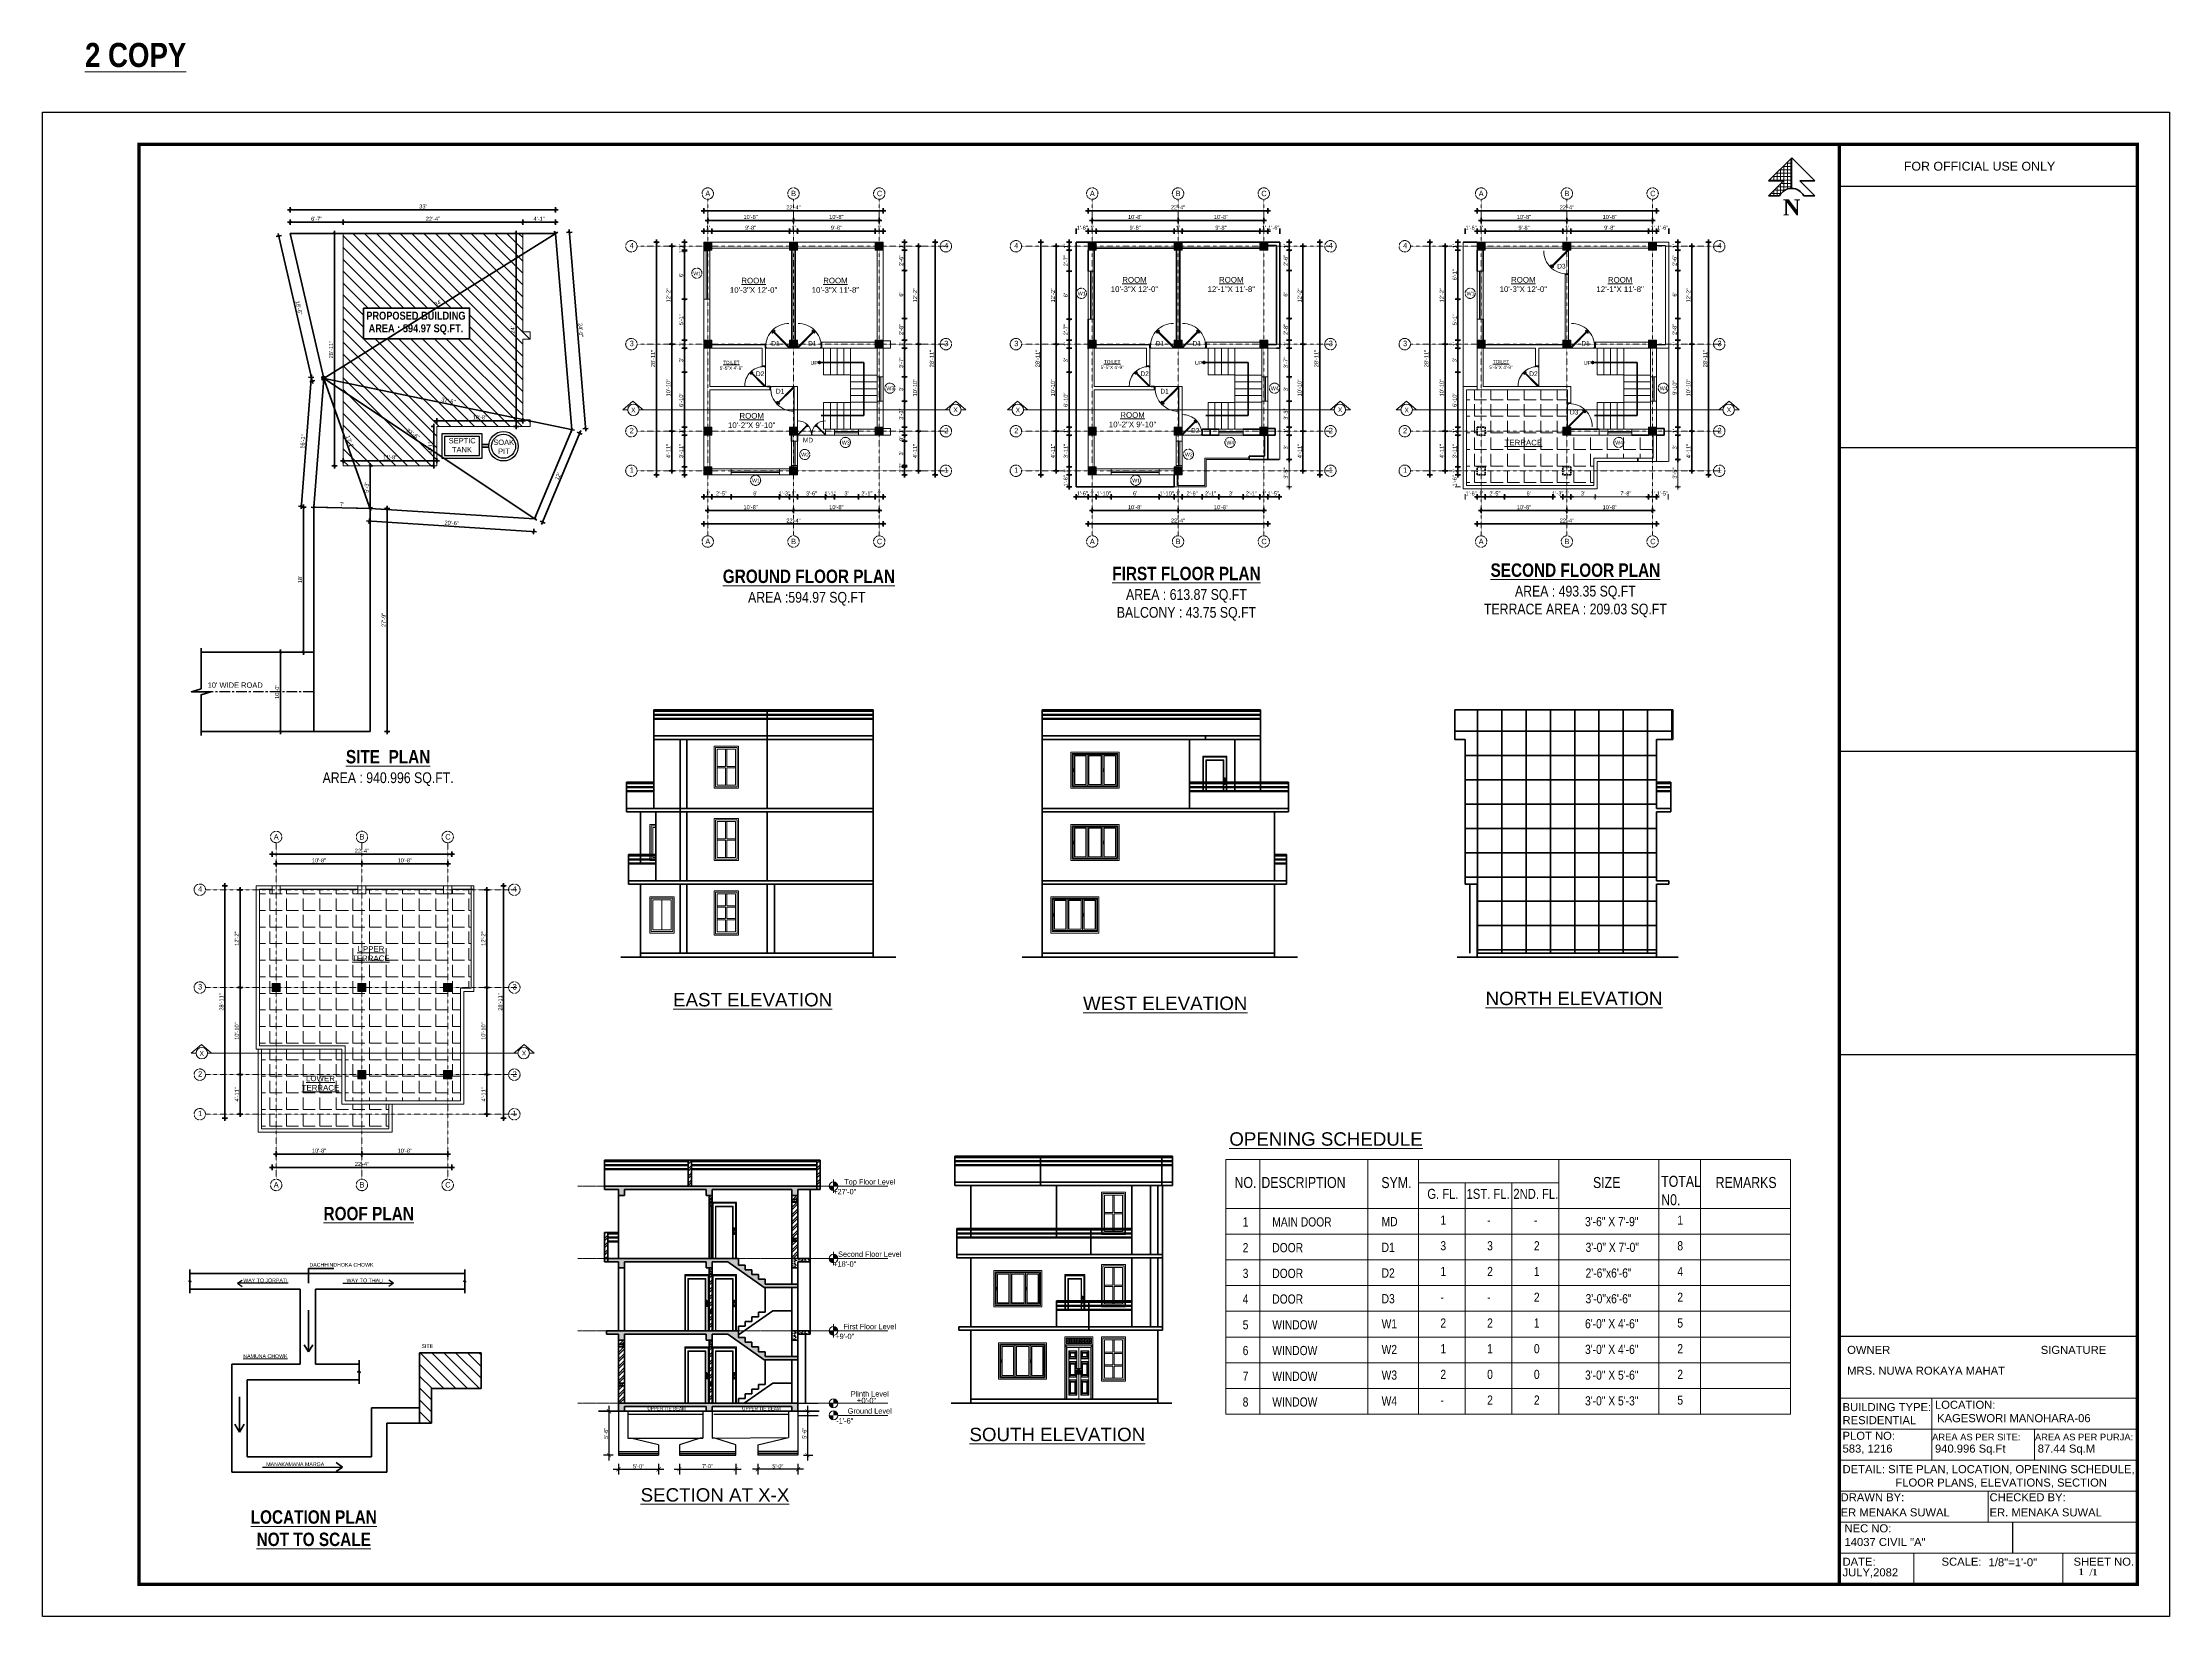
# Model space of a CAD drawing. Header units: inches. Extents: x 85856 to 287200, y -126184 to 75211.
# Drawn here: x 165598 to 168773, y -25300 to -22951 of the extents above; entities that cross this region are included whole.
import ezdxf

# ---------------------------------------------------------------- set-up
doc = ezdxf.new("R2010")
doc.units = ezdxf.units.IN
doc.header["$LTSCALE"] = 0.5
doc.header["$MEASUREMENT"] = 0
doc.header["$PDMODE"] = 66
for name, pattern in [('CENTER', [2, 1.25, -0.25, 0.25, -0.25]), ('DASHED2', [0.375, 0.25, -0.125]), ('HIDDEN', [0.375, 0.25, -0.125])]:
    doc.linetypes.add(name, pattern=pattern)
for name, color, linetype in [('A-Hatch', 7, 'Continuous'), ('A-Wall', 7, 'Continuous'), ('furniture', 31, 'Continuous')]:
    doc.layers.add(name, color=color, linetype=linetype)
for name, color, linetype, lineweight in [('annotate', 7, 'Continuous', 9), ('Annotate-Bold.w', 187, 'Continuous', 18), ('Annotate-Lite.w', 177, 'Continuous', 9), ('Annotations-Bold.w', 177, 'Continuous', 13), ('DIM', 4, 'Continuous', 5), ('DIM 1-100', 4, 'Continuous', 13), ('dimension', 100, 'Continuous', 13), ('dimentions', 5, 'Continuous', 9), ('door', 202, 'Continuous', 5), ('DOOR & WIN', 1, 'Continuous', 25), ('F-FURNITURE', 30, 'Continuous', 13), ('HACTH', 253, 'Continuous', 9), ('OUTLINE', 1, 'Continuous', 25), ('PARAPET', 50, 'Continuous', 13), ('PUERTAS', 7, 'Continuous', 9), ('REN', 242, 'Continuous', 30), ('river', 7, 'DASHED2', 25), ('steps', 253, 'Continuous', 20), ('TEXT', 220, 'Continuous', 9), ('Text 0.200', 122, 'Continuous', 20), ('Text-100.w', 254, 'Continuous', 9), ('TEXTLAYER', 7, 'Continuous', 18), ('Toilet', 7, 'Continuous', 25), ('wall', 1, 'Continuous', 40), ('wall light', 6, 'Continuous', 25), ('window', 4, 'Continuous', 13)]:
    doc.layers.add(name, color=color, linetype=linetype, lineweight=lineweight)
doc.styles.add('ARAIL', font='ARIALN.TTF')
doc.styles.add('ARCHITECTURE', font='stylu.ttf')
doc.styles.add('arial', font='arial.ttf')
doc.styles.add('DIM', font='arial.ttf', dxfattribs={"width": 0.8})
doc.styles.add('DIMTEXT', font='arial.ttf', dxfattribs={"height": 6})
doc.styles.add('gaurav', font='arial.ttf')
doc.styles.add('Lettring Text', font='arial.ttf')
doc.styles.add('ordinary', font='arial.ttf')
doc.styles.add('S-111', font='tahoma.ttf', dxfattribs={"height": 8})
doc.styles.get("Standard").update_dxf_attribs({"font": 'arial.ttf'})
doc.styles.add('TAHOMA', font='tahoma.ttf', dxfattribs={"height": 9})
doc.styles.add('Text', font='GOTHIC.TTF', dxfattribs={"height": 6})
doc.styles.add('titles', font='arial.ttf')
doc.dimstyles.new('1 by 96', dxfattribs={"dimtxt": 6, "dimasz": 4, "dimexe": 4, "dimexo": 4, "dimgap": 2, "dimtad": 1, "dimdec": 0, "dimzin": 0, "dimdsep": 46, "dimlunit": 4, "dimtxsty": 'Standard', "dimblk": 'ARCHTICK', "dimcen": 0, "dimdle": 4, "dimadec": 0, "dimazin": 0, "dimtfac": 1, "dimtdec": 0, "dimtix": 1, "dimtofl": 0, "dimtmove": 1, "dimatfit": 3, "dimldrblk": 'ARCHTICK', "dimfxl": 4, "dimfxlon": 1, "dimtolj": 1, "dimtzin": 0, "dimlwd": -1, "dimlwe": -1, "dimarcsym": 0})
doc.dimstyles.new('8 SCALE', dxfattribs={"dimscale": 0, "dimtxt": 6, "dimasz": 6, "dimexe": 8, "dimexo": 8, "dimgap": 1.25, "dimtad": 1, "dimdec": 0, "dimzin": 3, "dimdsep": 46, "dimlunit": 4, "dimtxsty": 'ARCHITECTURE', "dimblk": 'ARCHTICK', "dimcen": 8, "dimdle": 8, "dimclrd": 5, "dimclre": 5, "dimclrt": 7, "dimadec": 0, "dimazin": 0, "dimtfac": 0.75, "dimtdec": 0, "dimtix": 1, "dimtmove": 2, "dimatfit": 3, "dimldrblk": 'ARCHTICK', "dimfxl": 8, "dimfxlon": 1, "dimtolj": 1, "dimtzin": 0, "dimlwd": -1, "dimlwe": -1, "dimarcsym": 0})
doc.dimstyles.new('Copy of Standard', dxfattribs={"dimtxt": 6, "dimasz": 2.875, "dimexe": 2, "dimexo": 4, "dimgap": 2, "dimtad": 1, "dimdec": 0, "dimrnd": 1, "dimzin": 0, "dimdsep": 46, "dimlunit": 4, "dimtxsty": 'Lettring Text', "dimcen": 0.1, "dimclrd": 7, "dimclre": 7, "dimclrt": 7, "dimazin": 0, "dimtfac": 0.645, "dimtdec": 0, "dimtmove": 1, "dimatfit": 0, "dimfxl": 3, "dimfxlon": 1, "dimtfillclr": 256, "dimtolj": 1, "dimtzin": 0, "dimlwd": -1, "dimlwe": -1, "dimarcsym": 2})
doc.dimstyles.new("S-2'", dxfattribs={"dimscale": 96, "dimtxt": 9, "dimasz": 0.003, "dimexe": 0.09375, "dimexo": 0.09375, "dimgap": 0.0625, "dimtad": 1, "dimdec": 0, "dimlfac": 0.25, "dimzin": 3, "dimdsep": 46, "dimlunit": 3, "dimtxsty": 'S-111', "dimblk": 'S', "dimcen": 0.09375, "dimdle": 0.09375, "dimse1": 1, "dimse2": 1, "dimadec": 0, "dimazin": 1, "dimtfac": 1, "dimtdec": 0, "dimtix": 1, "dimtmove": 0, "dimatfit": 3, "dimldrblk": 'DOTSMALL', "dimfxl": 1, "dimtolj": 1, "dimtzin": 1, "dimarcsym": 0})
doc.dimstyles.get("Standard").update_dxf_attribs({"dimtxt": 0.18, "dimasz": 0.18, "dimexe": 0.18, "dimexo": 0.0625, "dimgap": 0.09, "dimtad": 0, "dimtih": 1, "dimtoh": 1, "dimdec": 4, "dimzin": 0, "dimdsep": 46, "dimtxsty": 'Standard', "dimcen": 0.09, "dimadec": 0, "dimazin": 0, "dimtfac": 1, "dimtdec": 4, "dimtofl": 0, "dimtmove": 0, "dimatfit": 3, "dimfxl": 1, "dimtolj": 1, "dimtzin": 0, "dimarcsym": 0})
pattern_1 = [(50, (10923.528, -2646.63), (7.17260183, -0.62752135), [0.75, -8.25]), (355, (10923.528, -2646.63), (-1.38751334, 7.52192134), [0.6, -6.6]), (100.4514, (10924.1256, -2646.6824), (5.78509382, 6.89439542), [0.6374019, -7.01142112]), (46.1842, (10923.528, -2644.63), (10.6724105, -1.65519014), [1.125, -12.375]), (96.6356, (10924.417, -2644.768), (9.34662706, 9.7411787), [0.9561029, -10.51713]), (351.1842, (10923.528, -2644.63), (9.34661945, 9.741186), [0.9, -9.9]), (21, (10924.528, -2645.13), (5.96907052, -4.0261889), [0.75, -8.25]), (326, (10924.528, -2645.13), (2.43315332, 7.25150045), [0.6, -6.6]), (71.4514, (10925.025, -2645.4656), (8.4022263, 3.22530497), [0.6374019, -7.01142112]), (37.5, (10923.5279, -2646.63), (0.121598553, 3.32893854), [0, -6.52, 0, -6.7, 0, -6.625]), (7.5, (10923.528, -2646.63), (2.630695374, 3.94411712), [0, -3.82, 0, -6.37, 0, -2.525]), (327.5, (10921.2979, -2646.63), (5.33822436, -0.225548717), [0, -2.5, 0, -7.8, 0, -10.35]), (317.5, (10920.298, -2646.63), (5.8318617, 1.00104982), [0, -3.25, 0, -5.18, 0, -7.35])]
pattern_2 = [(45, (-939.4465, -2465.68), (-5.30330086, 5.30330086), []), (45, (-935.911, -2465.68), (-5.30330086, 5.30330086), [])]
pattern_3 = [(50, (-939.4465, -2465.68), (7.17260183, -0.62752135), [0.75, -8.25]), (355, (-939.4465, -2465.68), (-1.38751334, 7.52192134), [0.6, -6.6]), (100.4514445, (-938.849, -2465.7326), (5.78508847, 6.8943999), [0.63740192, -7.01142112]), (46.1842, (-939.4465, -2463.68), (10.6724133, -1.6551928), [1.125, -12.375]), (96.6356355, (-938.557, -2463.818), (9.34661946, 9.741186), [0.9561034, -10.5171376]), (351.184164, (-939.447, -2463.68), (9.34661945, 9.741186), [0.9, -9.9]), (21, (-938.4465, -2464.18), (5.96907052, -4.0261889), [0.75, -8.25]), (326, (-938.4465, -2464.18), (2.43315332, 7.25150045), [0.6, -6.6]), (71.4514447, (-937.949, -2464.516), (8.40222377, 3.22531153), [0.6374019, -7.01142112]), (37.5, (-939.4465, -2465.6803), (0.121598553, 3.32893854), [0, -6.52, 0, -6.7, 0, -6.625]), (7.5, (-939.4465, -2465.6803), (2.630695374, 3.94411712), [0, -3.82, 0, -6.37, 0, -2.525]), (327.5, (-941.6765, -2465.6803), (5.33822436, -0.225548717), [0, -2.5, 0, -7.8, 0, -10.35]), (317.5, (-942.6765, -2465.6803), (5.83186169, 1.00104982), [0, -3.25, 0, -5.18, 0, -7.35])]
pattern_4 = [(45, (-939.4465, -2573.68), (-5.30330086, 5.30330086), []), (45, (-935.911, -2573.68), (-5.30330086, 5.30330086), [])]
pattern_5 = [(50, (-939.4465, -2573.68), (7.17260183, -0.62752135), [0.75, -8.25]), (355, (-939.4465, -2573.68), (-1.38751334, 7.52192134), [0.6, -6.6]), (100.4514445, (-938.849, -2573.7326), (5.78508847, 6.8943999), [0.63740192, -7.01142112]), (46.1842, (-939.4465, -2571.68), (10.6724133, -1.6551928), [1.125, -12.375]), (96.6356355, (-938.557, -2571.818), (9.34661946, 9.741186), [0.9561034, -10.5171376]), (351.184164, (-939.447, -2571.68), (9.34661945, 9.741186), [0.9, -9.9]), (21, (-938.4465, -2572.18), (5.96907052, -4.0261889), [0.75, -8.25]), (326, (-938.4465, -2572.18), (2.43315332, 7.25150045), [0.6, -6.6]), (71.4514447, (-937.949, -2572.516), (8.40222377, 3.22531153), [0.6374019, -7.01142112]), (37.5, (-939.4465, -2573.6803), (0.121598553, 3.32893854), [0, -6.52, 0, -6.7, 0, -6.625]), (7.5, (-939.4465, -2573.6803), (2.630695374, 3.94411712), [0, -3.82, 0, -6.37, 0, -2.525]), (327.5, (-941.6765, -2573.6803), (5.33822436, -0.225548717), [0, -2.5, 0, -7.8, 0, -10.35]), (317.5, (-942.6765, -2573.6803), (5.83186169, 1.00104982), [0, -3.25, 0, -5.18, 0, -7.35])]
pattern_6 = [(45, (-680.4465, -2249.68), (-5.30330086, 5.30330086), []), (45, (-676.911, -2249.68), (-5.30330086, 5.30330086), [])]
pattern_7 = [(50, (-680.4465, -2249.68), (7.17260183, -0.62752135), [0.75, -8.25]), (355, (-680.4465, -2249.68), (-1.38751334, 7.52192134), [0.6, -6.6]), (100.4514445, (-679.849, -2249.7326), (5.78508847, 6.8943999), [0.63740192, -7.01142112]), (46.1842, (-680.4465, -2247.68), (10.6724133, -1.6551928), [1.125, -12.375]), (96.6356355, (-679.557, -2247.818), (9.34661946, 9.741186), [0.9561034, -10.5171376]), (351.184164, (-680.447, -2247.68), (9.34661945, 9.741186), [0.9, -9.9]), (21, (-679.4465, -2248.18), (5.96907052, -4.0261889), [0.75, -8.25]), (326, (-679.4465, -2248.18), (2.43315332, 7.25150045), [0.6, -6.6]), (71.4514447, (-678.949, -2248.516), (8.40222377, 3.22531153), [0.6374019, -7.01142112]), (37.5, (-680.4465, -2249.6803), (0.121598553, 3.32893854), [0, -6.52, 0, -6.7, 0, -6.625]), (7.5, (-680.4465, -2249.6803), (2.630695374, 3.94411712), [0, -3.82, 0, -6.37, 0, -2.525]), (327.5, (-682.6765, -2249.6803), (5.33822436, -0.225548717), [0, -2.5, 0, -7.8, 0, -10.35]), (317.5, (-683.6765, -2249.6803), (5.83186169, 1.00104982), [0, -3.25, 0, -5.18, 0, -7.35])]
pattern_8 = [(90, (-3680.62, 0), (-12.5, 0), [])]

# ---------------------------------------------------------------- blocks, each defined once
blk = doc.blocks.new('SDEGH')
at = {"layer": 'TEXT'}
h = blk.add_hatch(dxfattribs=at)
h.set_pattern_fill('NET', color=256, scale=40, style=0)
h.set_pattern_definition([(0, (43922.391, -13181.093), (0, 5), []), (90, (43922.391, -13181.093), (-5, 3e-16), [])])
h.paths.add_polyline_path([(52300.8, -9226.1), (52266.3, -9260.6), (52288.8, -9260.6), (52266.3, -9283.1), (52282.8, -9283.1, -0.284572), (52300.8, -9272)])
blk.add_line((52300.8, -9226.1), (52300.8, -9272), dxfattribs=at)
at = {"layer": 'wall'}
for p, q in [((52266.3, -9260.6), (52300.8, -9226.1)), ((52335.4, -9260.6), (52300.8, -9226.1)), ((52266.3, -9260.6), (52288.8, -9260.6)), ((52266.3, -9283.1), (52288.8, -9260.6)), ((52335.4, -9260.6), (52312.9, -9260.6)), ((52335.4, -9283.1), (52312.9, -9260.6)), ((52266.3, -9283.1), (52282.8, -9283.1)), ((52335.4, -9283.1), (52318.8, -9283.1))]:
    blk.add_line(p, q, dxfattribs=at)
blk.add_arc((52300.8, -9292), 20.1, 26.4605, 153.5395, dxfattribs=at)
at = {"layer": 'Defpoints', "insert": (52287.7, -9288.2), "char_height": 24, "width": 23.16, "attachment_point": 1}
blk.add_mtext('{\\fTimes New Roman|b1|i0|c0|p18;N}', dxfattribs=at)
blk = doc.blocks.new('_ArchTick')
at = {"color": 0, "linetype": 'ByBlock', "const_width": 0.15}
blk.add_lwpolyline([(-0.5, -0.5), (0.5, 0.5)], dxfattribs=at)
blk = doc.blocks.new('*D337')
at = {"layer": 'Defpoints', "color": 0, "transparency": 16777216}
for p in [(166002.8, -23644.5), (165987.5, -23860.5), (166002.8, -23860.5)]:
    blk.add_point(p, dxfattribs=at)
at = {"layer": 'wall', "color": 0, "transparency": 16777216}
for p, q in [((165991.5, -23644.5), (165983.5, -23644.5)), ((165987.5, -23640.5), (165987.5, -23864.5)), ((165991.5, -23860.5), (165983.5, -23860.5))]:
    blk.add_line(p, q, dxfattribs=at)
at = {"layer": 'wall', "color": 0, "transparency": 16777216, "xscale": 4, "yscale": 4, "zscale": 4}
for p, rotation in [((165987.5, -23644.5), 90), ((165987.5, -23860.5), 270)]:
    blk.add_blockref('_ArchTick', p, dxfattribs=dict(at, rotation=rotation))
at = {"layer": 'wall', "color": 0, "transparency": 16777216, "insert": (165982.4, -23752.5), "char_height": 6, "attachment_point": 5, "rotation": 90}
blk.add_mtext("\\A1;18'", dxfattribs=at)
blk = doc.blocks.new('*D338')
at = {"layer": 'Defpoints', "color": 0, "transparency": 16777216}
for p in [(166086.8, -23646.1), (166086.8, -23979.1), (166112.4, -23979.1)]:
    blk.add_point(p, dxfattribs=at)
at = {"layer": 'wall', "color": 0, "transparency": 16777216}
for p, q in [((166108.4, -23646.1), (166116.4, -23646.1)), ((166112.4, -23642.1), (166112.4, -23983.1)), ((166108.4, -23979.1), (166116.4, -23979.1))]:
    blk.add_line(p, q, dxfattribs=at)
at = {"layer": 'wall', "color": 0, "transparency": 16777216, "xscale": 4, "yscale": 4, "zscale": 4}
for p, rotation in [((166112.4, -23646.1), 90), ((166112.4, -23979.1), 270)]:
    blk.add_blockref('_ArchTick', p, dxfattribs=dict(at, rotation=rotation))
at = {"layer": 'wall', "color": 0, "transparency": 16777216, "insert": (166107.3, -23812.6), "char_height": 6, "attachment_point": 5, "rotation": 90}
blk.add_mtext('\\A1;27\'-9"', dxfattribs=at)
blk = doc.blocks.new('*D339')
at = {"layer": 'Defpoints', "color": 0, "transparency": 16777216}
for p in [(166002.8, -23860.5), (165953.1, -23979.1), (166002.8, -23979.1)]:
    blk.add_point(p, dxfattribs=at)
at = {"layer": 'wall', "color": 0, "transparency": 16777216}
for p, q in [((165957.1, -23860.5), (165949.1, -23860.5)), ((165953.1, -23856.5), (165953.1, -23983.1)), ((165957.1, -23979.1), (165949.1, -23979.1))]:
    blk.add_line(p, q, dxfattribs=at)
at = {"layer": 'wall', "color": 0, "transparency": 16777216, "xscale": 4, "yscale": 4, "zscale": 4}
for p, rotation in [((165953.1, -23860.5), 90), ((165953.1, -23979.1), 270)]:
    blk.add_blockref('_ArchTick', p, dxfattribs=dict(at, rotation=rotation))
at = {"layer": 'wall', "color": 0, "transparency": 16777216, "insert": (165948.1, -23919.8), "char_height": 6, "attachment_point": 5, "rotation": 90}
blk.add_mtext('\\A1;10\'-0"', dxfattribs=at)
blk = doc.blocks.new('*D340')
at = {"layer": 'Defpoints', "color": 0, "transparency": 16777216}
for p in [(166363.7, -23200.7), (165967.7, -23235.8), (166363.7, -23235.8)]:
    blk.add_point(p, dxfattribs=at)
at = {"layer": 'wall', "color": 0, "transparency": 16777216}
for p, q in [((165963.7, -23200.7), (166367.7, -23200.7)), ((165967.7, -23204.7), (165967.7, -23196.7)), ((166363.7, -23204.7), (166363.7, -23196.7))]:
    blk.add_line(p, q, dxfattribs=at)
at = {"layer": 'wall', "color": 0, "transparency": 16777216, "xscale": 4, "yscale": 4, "zscale": 4, "rotation": 180}
blk.add_blockref('_ArchTick', (165967.7, -23200.7), dxfattribs=at)
at = {"layer": 'wall', "color": 0, "transparency": 16777216, "xscale": 4, "yscale": 4, "zscale": 4}
blk.add_blockref('_ArchTick', (166363.7, -23200.7), dxfattribs=at)
at = {"layer": 'wall', "color": 0, "transparency": 16777216, "insert": (166165.7, -23195.6), "char_height": 6, "attachment_point": 5}
blk.add_mtext("\\A1;33'", dxfattribs=at)
blk = doc.blocks.new('*D341')
at = {"layer": 'Defpoints', "color": 0, "transparency": 16777216}
for p in [(165967.7, -23235.8), (166046.7, -23219.1), (166046.7, -23235.8)]:
    blk.add_point(p, dxfattribs=at)
at = {"layer": 'wall', "color": 0, "transparency": 16777216}
for p, q in [((165963.7, -23219.1), (166050.7, -23219.1)), ((165967.7, -23223.1), (165967.7, -23215.1)), ((166046.7, -23223.1), (166046.7, -23215.1))]:
    blk.add_line(p, q, dxfattribs=at)
at = {"layer": 'wall', "color": 0, "transparency": 16777216, "xscale": 4, "yscale": 4, "zscale": 4, "rotation": 180}
blk.add_blockref('_ArchTick', (165967.7, -23219.1), dxfattribs=at)
at = {"layer": 'wall', "color": 0, "transparency": 16777216, "xscale": 4, "yscale": 4, "zscale": 4}
blk.add_blockref('_ArchTick', (166046.7, -23219.1), dxfattribs=at)
at = {"layer": 'wall', "color": 0, "transparency": 16777216, "insert": (166007.2, -23214), "char_height": 6, "attachment_point": 5}
blk.add_mtext('\\A1;6\'-7"', dxfattribs=at)
blk = doc.blocks.new('*D342')
at = {"layer": 'Defpoints', "color": 0, "transparency": 16777216}
for p in [(166046.7, -23219.1), (166046.7, -23235.8), (166314.7, -23235.8)]:
    blk.add_point(p, dxfattribs=at)
at = {"layer": 'wall', "color": 0, "transparency": 16777216}
for p, q in [((166318.7, -23219.1), (166042.7, -23219.1)), ((166046.7, -23223.1), (166046.7, -23215.1)), ((166314.7, -23223.1), (166314.7, -23215.1))]:
    blk.add_line(p, q, dxfattribs=at)
at = {"layer": 'wall', "color": 0, "transparency": 16777216, "xscale": 4, "yscale": 4, "zscale": 4, "rotation": 180}
blk.add_blockref('_ArchTick', (166046.7, -23219.1), dxfattribs=at)
at = {"layer": 'wall', "color": 0, "transparency": 16777216, "xscale": 4, "yscale": 4, "zscale": 4}
blk.add_blockref('_ArchTick', (166314.7, -23219.1), dxfattribs=at)
at = {"layer": 'wall', "color": 0, "transparency": 16777216, "insert": (166180.7, -23214), "char_height": 6, "attachment_point": 5}
blk.add_mtext('\\A1;22\'-4"', dxfattribs=at)
blk = doc.blocks.new('*D248')
at = {"layer": 'Defpoints', "color": 0, "transparency": 16777216}
for p in [(166314.7, -23219.1), (166314.7, -23235.8), (166363.7, -23235.8)]:
    blk.add_point(p, dxfattribs=at)
at = {"layer": 'wall', "color": 0, "transparency": 16777216}
for p, q in [((166367.7, -23219.1), (166310.7, -23219.1)), ((166314.7, -23223.1), (166314.7, -23215.1)), ((166363.7, -23223.1), (166363.7, -23215.1))]:
    blk.add_line(p, q, dxfattribs=at)
at = {"layer": 'wall', "color": 0, "transparency": 16777216, "xscale": 4, "yscale": 4, "zscale": 4, "rotation": 180}
blk.add_blockref('_ArchTick', (166314.7, -23219.1), dxfattribs=at)
at = {"layer": 'wall', "color": 0, "transparency": 16777216, "xscale": 4, "yscale": 4, "zscale": 4}
blk.add_blockref('_ArchTick', (166363.7, -23219.1), dxfattribs=at)
at = {"layer": 'wall', "color": 0, "transparency": 16777216, "insert": (166339.2, -23214), "char_height": 6, "attachment_point": 5}
blk.add_mtext('\\A1;4\'-1"', dxfattribs=at)
blk = doc.blocks.new('*D343')
at = {"layer": 'Defpoints', "color": 0, "transparency": 16777216}
for p in [(165967.7, -23235.8), (166000.7, -23456), (166017.7, -23452.1)]:
    blk.add_point(p, dxfattribs=at)
at = {"layer": 'wall', "color": 0, "transparency": 16777216}
for p, q in [((165954.5, -23238.8), (165946.7, -23240.6)), ((165949.7, -23235.8), (166001.6, -23459.9)), ((166004.6, -23455.1), (165996.8, -23456.9))]:
    blk.add_line(p, q, dxfattribs=at)
at = {"layer": 'wall', "color": 0, "transparency": 16777216, "xscale": 4, "yscale": 4, "zscale": 4}
for p, rotation in [((165950.6, -23239.7), 103.0281635449654), ((166000.7, -23456), 283.0281635449654)]:
    blk.add_blockref('_ArchTick', p, dxfattribs=dict(at, rotation=rotation))
at = {"layer": 'wall', "color": 0, "transparency": 16777216, "insert": (165980.6, -23346.7), "char_height": 6, "attachment_point": 5, "rotation": 283.0282}
blk.add_mtext('\\A1;18\'-6"', dxfattribs=at)
blk = doc.blocks.new('*D344')
at = {"layer": 'Defpoints', "color": 0, "transparency": 16777216}
for p in [(165999, -23450.6), (166017.7, -23452.1), (166002.8, -23644.5)]:
    blk.add_point(p, dxfattribs=at)
at = {"layer": 'wall', "color": 0, "transparency": 16777216}
for p, q in [((165983.8, -23647), (165999.3, -23446.6)), ((166003, -23450.9), (165995, -23450.3)), ((165988.1, -23643.3), (165980.1, -23642.7))]:
    blk.add_line(p, q, dxfattribs=at)
at = {"layer": 'wall', "color": 0, "transparency": 16777216, "xscale": 4, "yscale": 4, "zscale": 4}
for p, rotation in [((165999, -23450.6), 85.56895652511139), ((165984.1, -23643), 265.5689565251114)]:
    blk.add_blockref('_ArchTick', p, dxfattribs=dict(at, rotation=rotation))
at = {"layer": 'wall', "color": 0, "transparency": 16777216, "insert": (165986.5, -23546.4), "char_height": 6, "attachment_point": 5, "rotation": 85.569}
blk.add_mtext('\\A1;16\'-1"', dxfattribs=at)
blk = doc.blocks.new('*D345')
at = {"layer": 'Defpoints', "color": 0, "transparency": 16777216}
for p in [(166002.8, -23644.5), (166002.8, -23644.5), (166086.8, -23646.1)]:
    blk.add_point(p, dxfattribs=at)
at = {"layer": 'wall', "color": 0, "transparency": 16777216}
for p, q in [((166090.8, -23646.2), (165998.8, -23644.4)), ((166002.8, -23644.5), (166002.9, -23640.5)), ((166086.8, -23646.1), (166086.9, -23642.1))]:
    blk.add_line(p, q, dxfattribs=at)
at = {"layer": 'wall', "color": 0, "transparency": 16777216, "xscale": 4, "yscale": 4, "zscale": 4}
for p, rotation in [((166002.8, -23644.5), 178.8734594337901), ((166086.8, -23646.1), 358.8734594337901)]:
    blk.add_blockref('_ArchTick', p, dxfattribs=dict(at, rotation=rotation))
at = {"layer": 'wall', "color": 0, "transparency": 16777216, "insert": (166044.9, -23640.3), "char_height": 6, "attachment_point": 5, "rotation": 358.8735}
blk.add_mtext("\\A1;7'", dxfattribs=at)
blk = doc.blocks.new('*D346')
at = {"layer": 'Defpoints', "color": 0, "transparency": 16777216}
for p in [(166046.7, -23235.8), (166033.7, -23582.8), (166046.7, -23582.8)]:
    blk.add_point(p, dxfattribs=at)
at = {"layer": 'wall', "color": 0, "transparency": 16777216}
for p, q in [((166037.7, -23235.8), (166029.7, -23235.8)), ((166033.7, -23231.8), (166033.7, -23586.8)), ((166037.7, -23582.8), (166029.7, -23582.8))]:
    blk.add_line(p, q, dxfattribs=at)
at = {"layer": 'wall', "color": 0, "transparency": 16777216, "xscale": 4, "yscale": 4, "zscale": 4}
for p, rotation in [((166033.7, -23235.8), 90), ((166033.7, -23582.8), 270)]:
    blk.add_blockref('_ArchTick', p, dxfattribs=dict(at, rotation=rotation))
at = {"layer": 'wall', "color": 0, "transparency": 16777216, "insert": (166028.6, -23409.3), "char_height": 6, "attachment_point": 5, "rotation": 90}
blk.add_mtext('\\A1;28\'-11"', dxfattribs=at)
blk = doc.blocks.new('*D347')
at = {"layer": 'Defpoints', "color": 0, "transparency": 16777216}
for p in [(166046.7, -23582.8), (166186.7, -23575), (166186.7, -23582.8)]:
    blk.add_point(p, dxfattribs=at)
at = {"layer": 'wall', "color": 0, "transparency": 16777216}
for p, q in [((166042.7, -23575), (166190.7, -23575)), ((166046.7, -23578.8), (166046.7, -23571)), ((166186.7, -23578.8), (166186.7, -23571))]:
    blk.add_line(p, q, dxfattribs=at)
at = {"layer": 'wall', "color": 0, "transparency": 16777216, "xscale": 4, "yscale": 4, "zscale": 4, "rotation": 180}
blk.add_blockref('_ArchTick', (166046.7, -23575), dxfattribs=at)
at = {"layer": 'wall', "color": 0, "transparency": 16777216, "xscale": 4, "yscale": 4, "zscale": 4}
blk.add_blockref('_ArchTick', (166186.7, -23575), dxfattribs=at)
at = {"layer": 'wall', "color": 0, "transparency": 16777216, "insert": (166116.7, -23569.9), "char_height": 6, "attachment_point": 5}
blk.add_mtext('\\A1;11\'-8"', dxfattribs=at)
blk = doc.blocks.new('*D348')
at = {"layer": 'Defpoints', "color": 0, "transparency": 16777216}
for p in [(166181.9, -23523.8), (166186.7, -23523.8), (166186.7, -23582.8)]:
    blk.add_point(p, dxfattribs=at)
at = {"layer": 'wall', "color": 0, "transparency": 16777216}
for p, q in [((166182.7, -23523.8), (166177.9, -23523.8)), ((166181.9, -23586.8), (166181.9, -23519.8)), ((166182.7, -23582.8), (166177.9, -23582.8))]:
    blk.add_line(p, q, dxfattribs=at)
at = {"layer": 'wall', "color": 0, "transparency": 16777216, "xscale": 4, "yscale": 4, "zscale": 4}
for p, rotation in [((166181.9, -23523.8), 90), ((166181.9, -23582.8), 270)]:
    blk.add_blockref('_ArchTick', p, dxfattribs=dict(at, rotation=rotation))
at = {"layer": 'wall', "color": 0, "transparency": 16777216, "insert": (166176.9, -23553.3), "char_height": 6, "attachment_point": 5, "rotation": 90}
blk.add_mtext('\\A1;4\'-11"', dxfattribs=at)
blk = doc.blocks.new('*D349')
at = {"layer": 'Defpoints', "color": 0, "transparency": 16777216}
for p in [(166363.7, -23235.8), (166387.9, -23528.8), (166408.5, -23527.1)]:
    blk.add_point(p, dxfattribs=at)
at = {"layer": 'wall', "color": 0, "transparency": 16777216}
for p, q in [((166380.3, -23234.4), (166388.3, -23233.8)), ((166384, -23230.1), (166408.8, -23531.1)), ((166404.5, -23527.4), (166412.5, -23526.8))]:
    blk.add_line(p, q, dxfattribs=at)
at = {"layer": 'wall', "color": 0, "transparency": 16777216, "xscale": 4, "yscale": 4, "zscale": 4}
for p, rotation in [((166384.3, -23234.1), 94.71726669515296), ((166408.5, -23527.1), 274.7172666951529)]:
    blk.add_blockref('_ArchTick', p, dxfattribs=dict(at, rotation=rotation))
at = {"layer": 'wall', "color": 0, "transparency": 16777216, "insert": (166401.4, -23380.2), "char_height": 6, "attachment_point": 5, "rotation": 274.7173}
blk.add_mtext('\\A1;24\'-6"', dxfattribs=at)
blk = doc.blocks.new('*D350')
at = {"layer": 'Defpoints', "color": 0, "transparency": 16777216}
for p in [(166387.9, -23528.8), (166332.3, -23661.6), (166344.3, -23666.6)]:
    blk.add_point(p, dxfattribs=at)
at = {"layer": 'wall', "color": 0, "transparency": 16777216}
for p, q in [((166401.4, -23530.1), (166342.7, -23670.3)), ((166396.1, -23532.2), (166403.5, -23535.3)), ((166340.6, -23665.1), (166348, -23668.2))]:
    blk.add_line(p, q, dxfattribs=at)
at = {"layer": 'wall', "color": 0, "transparency": 16777216, "xscale": 4, "yscale": 4, "zscale": 4}
for p, rotation in [((166399.8, -23533.8), 67.30937215099948), ((166344.3, -23666.6), 247.3093721509995)]:
    blk.add_blockref('_ArchTick', p, dxfattribs=dict(at, rotation=rotation))
at = {"layer": 'wall', "color": 0, "transparency": 16777216, "insert": (166367.4, -23598.3), "char_height": 6, "attachment_point": 5, "rotation": 67.3094}
blk.add_mtext("\\A1;12'", dxfattribs=at)
blk = doc.blocks.new('*D351')
at = {"layer": 'Defpoints', "color": 0, "transparency": 16777216}
for p in [(166086.8, -23646.1), (166331.1, -23680.7), (166332.3, -23661.6)]:
    blk.add_point(p, dxfattribs=at)
at = {"layer": 'wall', "color": 0, "transparency": 16777216}
for p, q in [((166081.6, -23664.9), (166335.1, -23680.9)), ((166085.8, -23661.2), (166085.3, -23669.2)), ((166331.4, -23676.7), (166330.9, -23684.7))]:
    blk.add_line(p, q, dxfattribs=at)
at = {"layer": 'wall', "color": 0, "transparency": 16777216, "xscale": 4, "yscale": 4, "zscale": 4}
for p, rotation in [((166085.6, -23665.2), 176.3878590050763), ((166331.1, -23680.7), 356.3878590050763)]:
    blk.add_blockref('_ArchTick', p, dxfattribs=dict(at, rotation=rotation))
at = {"layer": 'wall', "color": 0, "transparency": 16777216, "insert": (166208.7, -23667.9), "char_height": 6, "attachment_point": 5, "rotation": 356.3879}
blk.add_mtext('\\A1;20\'-6"', dxfattribs=at)
blk = doc.blocks.new('*D352')
at = {"layer": 'Defpoints', "color": 0, "transparency": 16777216}
for p in [(166304.8, -23235.8), (166314.7, -23235.8), (166314.7, -23523.8)]:
    blk.add_point(p, dxfattribs=at)
at = {"layer": 'wall', "color": 0, "transparency": 16777216}
for p, q in [((166308.8, -23235.8), (166300.8, -23235.8)), ((166304.8, -23527.8), (166304.8, -23231.8)), ((166308.8, -23523.8), (166300.8, -23523.8))]:
    blk.add_line(p, q, dxfattribs=at)
at = {"layer": 'wall', "color": 0, "transparency": 16777216, "xscale": 4, "yscale": 4, "zscale": 4}
for p, rotation in [((166304.8, -23235.8), 90), ((166304.8, -23523.8), 270)]:
    blk.add_blockref('_ArchTick', p, dxfattribs=dict(at, rotation=rotation))
at = {"layer": 'wall', "color": 0, "transparency": 16777216, "insert": (166299.8, -23379.8), "char_height": 6, "attachment_point": 5, "rotation": 90}
blk.add_mtext("\\A1;24'", dxfattribs=at)
blk = doc.blocks.new('*D353')
at = {"layer": 'Defpoints', "color": 0, "transparency": 16777216}
for p in [(166186.7, -23523.8), (166314.7, -23515.3), (166314.7, -23523.8)]:
    blk.add_point(p, dxfattribs=at)
at = {"layer": 'wall', "color": 0, "transparency": 16777216}
for p, q in [((166182.7, -23515.3), (166318.7, -23515.3)), ((166186.7, -23519.3), (166186.7, -23511.3)), ((166314.7, -23519.3), (166314.7, -23511.3))]:
    blk.add_line(p, q, dxfattribs=at)
at = {"layer": 'wall', "color": 0, "transparency": 16777216, "xscale": 4, "yscale": 4, "zscale": 4, "rotation": 180}
blk.add_blockref('_ArchTick', (166186.7, -23515.3), dxfattribs=at)
at = {"layer": 'wall', "color": 0, "transparency": 16777216, "xscale": 4, "yscale": 4, "zscale": 4}
blk.add_blockref('_ArchTick', (166314.7, -23515.3), dxfattribs=at)
at = {"layer": 'wall', "color": 0, "transparency": 16777216, "insert": (166250.7, -23510.3), "char_height": 6, "attachment_point": 5}
blk.add_mtext('\\A1;10\'-8"', dxfattribs=at)
blk = doc.blocks.new('*D354')
at = {"layer": 'Defpoints', "color": 0, "transparency": 16777216}
for p in [(166086.8, -23582.8), (166086.8, -23582.8), (166086.8, -23646.1)]:
    blk.add_point(p, dxfattribs=at)
at = {"layer": 'wall', "color": 0, "transparency": 16777216}
for p, q in [((166086.8, -23650.1), (166086.8, -23578.8)), ((166086.8, -23582.8), (166090.8, -23582.8)), ((166086.8, -23646.1), (166090.8, -23646.1))]:
    blk.add_line(p, q, dxfattribs=at)
at = {"layer": 'wall', "color": 0, "transparency": 16777216, "xscale": 4, "yscale": 4, "zscale": 4}
for p, rotation in [((166086.8, -23582.8), 90), ((166086.8, -23646.1), 270)]:
    blk.add_blockref('_ArchTick', p, dxfattribs=dict(at, rotation=rotation))
at = {"layer": 'wall', "color": 0, "transparency": 16777216, "insert": (166081.7, -23614.5), "char_height": 6, "attachment_point": 5, "rotation": 90}
blk.add_mtext('\\A1;5\'-3"', dxfattribs=at)
blk = doc.blocks.new('*D355')
at = {"layer": 'Defpoints', "color": 0, "transparency": 16777216}
for p in [(166363.7, -23235.8), (166363.7, -23235.8), (166017.7, -23452.1)]:
    blk.add_point(p, dxfattribs=at)
at = {"layer": 'wall', "color": 0, "transparency": 16777216}
for p, q in [((166014.3, -23454.2), (166367.1, -23233.7)), ((166363.7, -23235.8), (166361.6, -23232.4)), ((166017.7, -23452.1), (166015.6, -23448.7))]:
    blk.add_line(p, q, dxfattribs=at)
at = {"layer": 'wall', "color": 0, "transparency": 16777216, "xscale": 4, "yscale": 4, "zscale": 4}
for p, rotation in [((166363.7, -23235.8), 32.01300345591713), ((166017.7, -23452.1), 212.0130034559171)]:
    blk.add_blockref('_ArchTick', p, dxfattribs=dict(at, rotation=rotation))
at = {"layer": 'wall', "color": 0, "transparency": 16777216, "insert": (166188, -23339.6), "char_height": 6, "attachment_point": 5, "rotation": 32.013}
blk.add_mtext("\\A1;34'", dxfattribs=at)
blk = doc.blocks.new('*D356')
at = {"layer": 'Defpoints', "color": 0, "transparency": 16777216}
for p in [(166017.7, -23452.1), (166017.7, -23452.1), (166387.9, -23528.8)]:
    blk.add_point(p, dxfattribs=at)
at = {"layer": 'wall', "color": 0, "transparency": 16777216}
for p, q in [((166391.8, -23529.6), (166013.8, -23451.3)), ((166017.7, -23452.1), (166016.9, -23456)), ((166387.9, -23528.8), (166387, -23532.7))]:
    blk.add_line(p, q, dxfattribs=at)
at = {"layer": 'wall', "color": 0, "transparency": 16777216, "xscale": 4, "yscale": 4, "zscale": 4}
for p, rotation in [((166017.7, -23452.1), 168.2899475786103), ((166387.9, -23528.8), 348.2899475786103)]:
    blk.add_blockref('_ArchTick', p, dxfattribs=dict(at, rotation=rotation))
at = {"layer": 'wall', "color": 0, "transparency": 16777216, "insert": (166203.8, -23485.5), "char_height": 6, "attachment_point": 5, "rotation": 348.2899}
blk.add_mtext('\\A1;31\'-6"', dxfattribs=at)
blk = doc.blocks.new('*D357')
at = {"layer": 'Defpoints', "color": 0, "transparency": 16777216}
for p in [(166017.7, -23452.1), (166017.7, -23452.1), (166332.3, -23661.6)]:
    blk.add_point(p, dxfattribs=at)
at = {"layer": 'wall', "color": 0, "transparency": 16777216}
for p, q in [((166335.6, -23663.9), (166014.4, -23449.8)), ((166017.7, -23452.1), (166019.9, -23448.7)), ((166332.3, -23661.6), (166334.5, -23658.3))]:
    blk.add_line(p, q, dxfattribs=at)
at = {"layer": 'wall', "color": 0, "transparency": 16777216, "xscale": 4, "yscale": 4, "zscale": 4}
for p, rotation in [((166017.7, -23452.1), 146.3287967233866), ((166332.3, -23661.6), 326.3287967233866)]:
    blk.add_blockref('_ArchTick', p, dxfattribs=dict(at, rotation=rotation))
at = {"layer": 'wall', "color": 0, "transparency": 16777216, "insert": (166151.2, -23534.9), "char_height": 6, "attachment_point": 5, "rotation": 326.3288}
blk.add_mtext('\\A1;31\'-6"', dxfattribs=at)
blk = doc.blocks.new('*D358')
at = {"layer": 'Defpoints', "color": 0, "transparency": 16777216}
for p in [(166017.7, -23452.1), (166086.8, -23646.1), (166086.8, -23646.1)]:
    blk.add_point(p, dxfattribs=at)
at = {"layer": 'wall', "color": 0, "transparency": 16777216}
for p, q in [((166016.4, -23448.3), (166088.1, -23649.9)), ((166017.7, -23452.1), (166021.5, -23450.7)), ((166086.8, -23646.1), (166090.6, -23644.8))]:
    blk.add_line(p, q, dxfattribs=at)
at = {"layer": 'wall', "color": 0, "transparency": 16777216, "xscale": 4, "yscale": 4, "zscale": 4}
for p, rotation in [((166017.7, -23452.1), 109.5910570475954), ((166086.8, -23646.1), 289.5910570475954)]:
    blk.add_blockref('_ArchTick', p, dxfattribs=dict(at, rotation=rotation))
at = {"layer": 'wall', "color": 0, "transparency": 16777216, "insert": (166057, -23547.4), "char_height": 6, "attachment_point": 5, "rotation": 289.5911}
blk.add_mtext('\\A1;17\'-2"', dxfattribs=at)
blk = doc.blocks.new('2ft6in')
at = {"layer": 'PUERTAS', "color": 2}
for p, q in [((0, 2), (0, 0)), ((0.6, 2), (0, 2)), ((1.3, 0), (0, 0)), ((0.6, 1.3), (0.6, 2)), ((0.7, 1.3), (0.6, 1.3)), ((0.7, 1.3), (0.7, 2)), ((0.7, 1), (0.7, 1.3)), ((1.3, 1), (0.7, 1)), ((0.8, 2.1), (21, 22.3)), ((1.4, 1.6), (0.8, 2.1)), ((1.3, 1.5), (0.8, 2.1)), ((1.4, 1.6), (1.3, 1.5)), ((1.5, 1.4), (1.3, 1.5)), ((1.3, 0), (1.3, 1)), ((21.7, 21.6), (1.5, 1.4)), ((18.3, 21.8), (18.3, 21.8)), ((21.7, 21.6), (21, 22.3)), ((21.2, 18.9), (21.2, 18.9)), ((28.7, 0), (28.7, 1)), ((28.7, 1), (29.3, 1)), ((28.7, 0), (30, 0)), ((29.3, 1), (29.3, 2)), ((29.3, 2), (30, 2)), ((30, 0), (30, 2))]:
    blk.add_line(p, q, dxfattribs=at)
at = {"layer": 'PUERTAS', "color": 8}
for p, q in [((0, 0), (30, 0)), ((18.8, 20.8), (18, 21.4)), ((18.9, 20.8), (18.1, 21.5)), ((19, 20.9), (18.2, 21.6)), ((18.4, 21.9), (18.3, 21.8)), ((19.1, 21), (18.3, 21.7)), ((18.4, 21.9), (18.6, 22)), ((18.6, 22), (18.6, 22)), ((19.3, 21.3), (18.6, 22)), ((19.4, 21.4), (18.8, 22.1)), ((19.6, 21.5), (18.9, 22.3)), ((19.5, 21.5), (18.9, 22.3)), ((18.9, 20.3), (19.2, 20.7)), ((19.1, 20.8), (19, 20.9)), ((19.2, 20.9), (19.1, 21)), ((19.1, 20.8), (19.1, 20.9)), ((19.1, 20.4), (19.3, 20.8)), ((19.3, 20.9), (19.2, 21)), ((19.4, 21.1), (19.3, 21.2)), ((19.3, 20.6), (19.3, 20.8)), ((19.5, 21.2), (19.4, 21.3)), ((19.5, 21.2), (19.4, 21.3)), ((19.5, 21.1), (19.4, 21.2)), ((19.4, 20.8), (19.4, 20.9)), ((19.6, 20.9), (19.4, 20.9)), ((19.7, 21.1), (19.5, 21)), ((20.1, 21.4), (19.6, 21.1)), ((19.9, 21.2), (19.6, 21.1)), ((19.7, 19.5), (20.1, 19.8)), ((19.9, 19.7), (20.2, 19.8)), ((20.1, 19.9), (20.3, 19.9)), ((20.2, 20), (20.3, 20)), ((20.2, 19.7), (20.3, 19.6)), ((20.2, 19.7), (20.3, 19.6)), ((20.2, 19.4), (20.9, 18.7)), ((20.2, 19.4), (20.8, 18.6)), ((20.3, 20.1), (20.4, 20)), ((20.3, 19.8), (20.4, 19.7)), ((20.3, 19.5), (21, 18.8)), ((20.5, 20.3), (20.4, 20.1)), ((20.4, 19.8), (20.4, 19.7)), ((20.7, 20.5), (20.5, 20.2)), ((20.5, 20), (20.6, 19.9)), ((20.5, 19.6), (21.1, 18.9)), ((20.8, 20.6), (20.6, 20.2)), ((20.6, 20.1), (20.7, 20)), ((20.6, 20.1), (20.7, 20)), ((20.6, 20), (20.7, 20)), ((20.7, 19.9), (21.4, 19.2)), ((20.8, 20), (21.6, 19.3)), ((20.9, 20.1), (21.7, 19.5)), ((21, 20.1), (21.7, 19.5)), ((21.3, 19), (21.2, 18.9)), ((21.3, 19), (21.4, 19.1)), ((21.4, 19.2), (21.4, 19.1))]:
    blk.add_line(p, q, dxfattribs=at)
at = {"layer": 'PUERTAS', "color": 1}
for p, q in [((18.1, 21.5), (18.5, 21.9)), ((18.1, 21.4), (18.5, 21.9)), ((18.1, 21.5), (18.1, 21.5)), ((18.7, 20.8), (18.1, 21.3)), ((18.9, 22.3), (18.5, 21.9)), ((18.8, 22.2), (18.5, 21.9)), ((18.8, 22.2), (18.8, 22.2)), ((18.8, 20.8), (19.2, 21.2)), ((18.8, 20.2), (19.1, 20.6)), ((18.9, 20.1), (18.8, 20.1)), ((18.9, 20.9), (18.9, 20.9)), ((19.5, 21.6), (19, 22.3)), ((19, 20.9), (19.2, 21.1)), ((19.1, 20.8), (19, 20.9)), ((19.1, 20.8), (19.3, 21)), ((19.1, 20.7), (19.1, 20.7)), ((19.1, 20.6), (19.1, 20.6)), ((19.5, 21.5), (19.2, 21.2)), ((19.5, 21.3), (19.2, 21.1)), ((19.5, 21.2), (19.3, 21)), ((19.4, 21.4), (19.5, 21.4)), ((19.5, 21.2), (19.4, 21.3)), ((19.5, 19.4), (19.5, 19.4)), ((19.6, 21.2), (19.6, 21.2)), ((19.6, 19.4), (20, 19.7)), ((20.1, 21.5), (19.7, 21.2)), ((19.7, 21.2), (19.7, 21.2)), ((20, 19.7), (20, 19.7)), ((20.1, 19.7), (20.1, 19.7)), ((20.2, 21.5), (20.2, 21.5)), ((20.2, 19.7), (20.4, 19.9)), ((20.2, 19.4), (20.6, 19.8)), ((20.2, 19.7), (20.3, 19.6)), ((20.2, 19.3), (20.8, 18.6)), ((20.3, 19.6), (20.5, 19.8)), ((20.3, 19.5), (20.3, 19.5)), ((20.6, 20.1), (20.4, 19.9)), ((20.7, 20), (20.5, 19.8)), ((20.7, 20.2), (20.6, 20.2)), ((20.9, 20.1), (20.6, 19.8)), ((20.6, 20.1), (20.7, 20)), ((20.9, 20.7), (20.7, 20.3)), ((20.7, 20.3), (20.7, 20.3)), ((20.8, 20), (20.8, 20)), ((20.9, 20.8), (20.9, 20.8)), ((20.9, 18.6), (21.3, 19.1)), ((20.9, 18.7), (21.3, 19)), ((20.9, 18.7), (20.9, 18.7)), ((21, 20.1), (21.7, 19.6)), ((21.7, 19.5), (21.3, 19.1)), ((21.7, 19.4), (21.3, 19)), ((21.6, 19.4), (21.7, 19.4))]:
    blk.add_line(p, q, dxfattribs=at)
at = {"layer": 'PUERTAS', "color": 2}
for radius in [0.129, 0.0627]:
    blk.add_circle((0.7, 2.1), radius, dxfattribs=at)
at = {"layer": 'PUERTAS', "color": 8}
blk.add_arc((0.7, 2.1), 28.7, 359.7285, 90.0333, dxfattribs=at)
at = {"layer": 'PUERTAS', "color": 1}
for centre, start, end in [((18.8, 20.8), 231.0764, 315), ((18.9, 20.2), 135, 225), ((18.9, 22.2), 38.9236, 135), ((19, 20.9), 225, 315), ((19.2, 20.7), 135, 219.7428), ((19.1, 20.6), 315, 39.7428), ((19.5, 21.6), 315, 38.9236), ((19.4, 21.4), 315, 45), ((19.6, 21.2), 50.2572, 135), ((19.6, 19.5), 225, 315), ((19.7, 21.3), 230.2572, 315), ((20.1, 19.6), 50.2572, 135), ((20.2, 21.4), 45, 135), ((20.2, 19.7), 230.2572, 315), ((20.3, 19.4), 135, 218.9236), ((20.4, 19.5), 135, 225), ((20.7, 20.3), 135, 219.7428), ((20.6, 20.2), 315, 39.7428), ((20.8, 20), 45, 135), ((20.8, 18.7), 218.9236, 315), ((20.9, 20.7), 315, 45), ((21, 20.1), 51.0764, 135), ((21.7, 19.5), 315, 51.0764)]:
    blk.add_arc(centre, 0.0667, start, end, dxfattribs=at)
blk = doc.blocks.new('*U30')
at = {"color": 3}
blk.add_blockref('2ft6in', (0, 0), dxfattribs=at)
blk = doc.blocks.new('3ft')
at = {"layer": 'PUERTAS', "color": 6}
for p, q in [((0, 2.4), (0, 0)), ((0.7, 2.4), (0, 2.4)), ((1.6, 0), (0, 0)), ((0.7, 1.5), (0.7, 2.4)), ((0.8, 1.5), (0.7, 1.5)), ((0.8, 1.5), (0.8, 2.4)), ((0.8, 1.2), (0.8, 1.5)), ((1.6, 1.2), (0.8, 1.2)), ((1.6, 1.8), (0.9, 2.5)), ((1, 2.5), (25.2, 26.7)), ((1.6, 1.9), (1, 2.5)), ((1.6, 1.9), (1.6, 1.8)), ((1.8, 1.6), (1.6, 1.8)), ((1.6, 0), (1.6, 1.2)), ((26, 25.9), (1.8, 1.6)), ((26, 25.9), (25.2, 26.7)), ((34.4, 0), (34.4, 1.2)), ((34.4, 1.2), (35.2, 1.2)), ((34.4, 0), (36, 0)), ((35.2, 1.2), (35.2, 2.4)), ((35.2, 2.4), (36, 2.4)), ((36, 0), (36, 2.4))]:
    blk.add_line(p, q, dxfattribs=at)
at = {"layer": 'PUERTAS', "color": 8}
for p, q in [((0, 0), (36, 0)), ((22.6, 24.9), (21.6, 25.7)), ((22.6, 25), (21.7, 25.7)), ((22.7, 25.1), (21.8, 25.9)), ((22.1, 26.3), (22, 26.1)), ((22.9, 25.2), (22, 26.1)), ((22.1, 26.3), (22.3, 26.4)), ((22.3, 26.4), (22.3, 26.4)), ((23.2, 25.5), (22.3, 26.4)), ((23.3, 25.7), (22.5, 26.6)), ((23.5, 25.8), (22.7, 26.8)), ((23.4, 25.8), (22.7, 26.7)), ((22.7, 24.3), (23, 24.8)), ((23, 25), (22.8, 25.1)), ((23, 25), (22.9, 25.2)), ((23, 25), (22.9, 25.1)), ((22.9, 24.5), (23.1, 24.9)), ((23.1, 25.1), (23, 25.2)), ((23.1, 24.8), (23.2, 25)), ((23.3, 25.3), (23.2, 25.4)), ((23.4, 25.4), (23.3, 25.6)), ((23.4, 25.4), (23.3, 25.5)), ((23.4, 25.4), (23.3, 25.5)), ((23.3, 24.9), (23.3, 25.1)), ((23.5, 25.1), (23.3, 25.1)), ((23.6, 25.3), (23.4, 25.2)), ((23.9, 25.5), (23.5, 25.3)), ((24.1, 25.7), (23.6, 25.4)), ((23.6, 23.4), (24.1, 23.7)), ((23.8, 23.6), (24.2, 23.8)), ((24.1, 23.8), (24.3, 23.9)), ((24.2, 24), (24.4, 24)), ((24.2, 23.3), (25, 22.3)), ((24.3, 23.7), (24.4, 23.6)), ((24.3, 23.7), (24.5, 23.6)), ((24.3, 23.6), (24.4, 23.5)), ((24.3, 23.3), (25.1, 22.4)), ((24.4, 24.2), (24.4, 24)), ((24.4, 23.8), (24.5, 23.7)), ((24.4, 23.4), (25.2, 22.5)), ((24.6, 24.3), (24.5, 24.1)), ((24.5, 23.6), (25.4, 22.7)), ((24.8, 24.6), (24.6, 24.2)), ((24.6, 24), (24.7, 23.9)), ((25, 24.8), (24.7, 24.3)), ((24.7, 24.1), (24.8, 23.9)), ((24.7, 24.1), (24.8, 24)), ((24.8, 24.1), (24.9, 24)), ((24.8, 23.8), (25.7, 23)), ((25, 24), (25.9, 23.2)), ((25.1, 24.2), (26.1, 23.4)), ((25.1, 24.1), (26, 23.3)), ((25.6, 22.8), (25.4, 22.7)), ((25.6, 22.8), (25.7, 23)), ((25.7, 23), (25.7, 23))]:
    blk.add_line(p, q, dxfattribs=at)
at = {"layer": 'PUERTAS', "color": 1}
for p, q in [((21.7, 25.8), (22.1, 26.3)), ((21.7, 25.7), (22.2, 26.2)), ((21.7, 25.8), (21.7, 25.8)), ((22.5, 25), (21.7, 25.6)), ((22.6, 26.7), (22.1, 26.3)), ((22.7, 26.7), (22.2, 26.2)), ((22.6, 26.7), (22.6, 26.7)), ((22.6, 25), (23, 25.4)), ((22.6, 24.3), (22.9, 24.7)), ((22.6, 24.1), (22.6, 24.1)), ((22.7, 25.1), (22.7, 25.1)), ((23.4, 25.9), (22.8, 26.7)), ((22.8, 25.1), (23.1, 25.3)), ((22.9, 25), (22.8, 25.1)), ((22.9, 24.9), (23.2, 25.2)), ((22.9, 24.8), (22.9, 24.8)), ((22.9, 24.7), (22.9, 24.7)), ((23.4, 25.8), (23, 25.4)), ((23.3, 25.6), (23.1, 25.3)), ((23.5, 25.5), (23.2, 25.2)), ((23.3, 25.7), (23.3, 25.7)), ((23.4, 25.5), (23.3, 25.6)), ((23.4, 23.3), (23.4, 23.3)), ((23.6, 25.5), (23.6, 25.5)), ((23.6, 23.3), (24, 23.6)), ((24.1, 25.8), (23.7, 25.5)), ((23.7, 25.5), (23.7, 25.5)), ((24, 23.6), (24, 23.6)), ((24.1, 23.6), (24.1, 23.6)), ((24.3, 25.8), (24.3, 25.8)), ((24.3, 23.6), (24.5, 23.9)), ((24.3, 23.3), (24.7, 23.7)), ((24.3, 23.6), (24.4, 23.5)), ((24.3, 23.2), (24.9, 22.4)), ((24.4, 23.5), (24.6, 23.8)), ((24.4, 23.4), (24.4, 23.4)), ((24.8, 24.1), (24.5, 23.9)), ((24.9, 24), (24.6, 23.8)), ((25.1, 24.1), (24.7, 23.7)), ((25.1, 24.8), (24.8, 24.4)), ((24.8, 24.4), (24.8, 24.4)), ((24.8, 24.3), (24.8, 24.3)), ((24.8, 24.1), (24.9, 24)), ((25, 24), (25, 24)), ((25, 22.4), (25.5, 22.9)), ((25.1, 25), (25.1, 25)), ((25.1, 22.4), (25.6, 22.8)), ((25.1, 22.4), (25.1, 22.4)), ((25.2, 24.1), (26, 23.5)), ((26, 23.4), (25.5, 22.9)), ((26, 23.3), (25.6, 22.8)), ((26, 23.3), (26, 23.3))]:
    blk.add_line(p, q, dxfattribs=at)
at = {"layer": 'PUERTAS', "color": 2}
for p, q in [((22, 26.1), (22, 26.1)), ((25.4, 22.7), (25.4, 22.7))]:
    blk.add_line(p, q, dxfattribs=at)
at = {"layer": 'PUERTAS', "color": 6}
for radius in [0.155, 0.0752]:
    blk.add_circle((0.8, 2.6), radius, dxfattribs=at)
blk.add_arc((0.8, 2.6), 34.4, 359.7285, 90.0333, dxfattribs=at)
at = {"layer": 'PUERTAS', "color": 1}
for centre, start, end in [((22.5, 25), 231.0764, 315), ((22.7, 24.2), 135, 225), ((22.7, 26.7), 38.9236, 135), ((22.8, 25.1), 225, 315), ((23, 24.9), 135, 219.7428), ((22.9, 24.8), 315, 39.7428), ((23.3, 25.6), 315, 45), ((23.4, 25.9), 315, 38.9236), ((23.5, 23.4), 225, 315), ((23.5, 25.4), 50.2572, 135), ((23.6, 25.5), 230.2572, 315), ((24.1, 23.6), 50.2572, 135), ((24.2, 25.7), 45, 135), ((24.2, 23.7), 230.2572, 315), ((24.3, 23.2), 135, 218.9236), ((24.4, 23.5), 135, 225), ((24.8, 24.3), 135, 219.7428), ((24.7, 24.2), 315, 39.7428), ((24.9, 24), 45, 135), ((25, 22.4), 218.9236, 315), ((25, 24.9), 315, 45), ((25.2, 24.1), 51.0764, 135), ((26, 23.4), 315, 51.0764)]:
    blk.add_arc(centre, 0.08, start, end, dxfattribs=at)
blk = doc.blocks.new('*U27')
at = {"color": 3, "xscale": -1}
blk.add_blockref('3ft', (42, 0), dxfattribs=at)
blk = doc.blocks.new('*U29')
at = {"color": 3, "xscale": -1}
blk.add_blockref('2ft6in', (42, 0), dxfattribs=at)
blk = doc.blocks.new('MAIN DLOOR')
at = {"layer": 'door', "color": 3, "yscale": 0.7999999999374268, "zscale": 0.7999999998966563, "rotation": 180}
for p, xscale in [((11264.7, 306.6), 0.7999999999592546), ((11245.5, 306.6), -0.7999999999592546)]:
    blk.add_blockref('*U29', p, dxfattribs=dict(at, xscale=xscale))
blk = doc.blocks.new('*D359')
at = {"layer": 'Defpoints', "color": 0, "transparency": 16777216}
for p in [(166596.9, -23232.3), (166584.9, -23249), (166596.9, -23249)]:
    blk.add_point(p, dxfattribs=at)
at = {"layer": 'wall', "color": 0, "transparency": 16777216}
for p, q in [((166580.9, -23232.3), (166600.9, -23232.3)), ((166584.9, -23236.3), (166584.9, -23228.3)), ((166596.9, -23236.3), (166596.9, -23228.3))]:
    blk.add_line(p, q, dxfattribs=at)
at = {"layer": 'wall', "color": 0, "transparency": 16777216, "xscale": 4, "yscale": 4, "zscale": 4, "rotation": 180}
blk.add_blockref('_ArchTick', (166584.9, -23232.3), dxfattribs=at)
at = {"layer": 'wall', "color": 0, "transparency": 16777216, "xscale": 4, "yscale": 4, "zscale": 4}
blk.add_blockref('_ArchTick', (166596.9, -23232.3), dxfattribs=at)
at = {"layer": 'wall', "color": 0, "transparency": 16777216, "insert": (166590.9, -23227.3), "char_height": 6, "attachment_point": 5}
blk.add_mtext("\\A1;1'", dxfattribs=at)
blk = doc.blocks.new('*D360')
at = {"layer": 'Defpoints', "color": 0, "transparency": 16777216}
for p in [(166712.9, -23232.3), (166596.9, -23249), (166712.9, -23249)]:
    blk.add_point(p, dxfattribs=at)
at = {"layer": 'wall', "color": 0, "transparency": 16777216}
for p, q in [((166592.9, -23232.3), (166716.9, -23232.3)), ((166596.9, -23236.3), (166596.9, -23228.3)), ((166712.9, -23236.3), (166712.9, -23228.3))]:
    blk.add_line(p, q, dxfattribs=at)
at = {"layer": 'wall', "color": 0, "transparency": 16777216, "xscale": 4, "yscale": 4, "zscale": 4, "rotation": 180}
blk.add_blockref('_ArchTick', (166596.9, -23232.3), dxfattribs=at)
at = {"layer": 'wall', "color": 0, "transparency": 16777216, "xscale": 4, "yscale": 4, "zscale": 4}
blk.add_blockref('_ArchTick', (166712.9, -23232.3), dxfattribs=at)
at = {"layer": 'wall', "color": 0, "transparency": 16777216, "insert": (166654.9, -23227.3), "char_height": 6, "attachment_point": 5}
blk.add_mtext('\\A1;9\'-8"', dxfattribs=at)
blk = doc.blocks.new('*D361')
at = {"layer": 'Defpoints', "color": 0, "transparency": 16777216}
for p in [(166724.9, -23232.3), (166712.9, -23249), (166724.9, -23249)]:
    blk.add_point(p, dxfattribs=at)
at = {"layer": 'wall', "color": 0, "transparency": 16777216}
for p, q in [((166708.9, -23232.3), (166728.9, -23232.3)), ((166712.9, -23236.3), (166712.9, -23228.3)), ((166724.9, -23236.3), (166724.9, -23228.3))]:
    blk.add_line(p, q, dxfattribs=at)
at = {"layer": 'wall', "color": 0, "transparency": 16777216, "xscale": 4, "yscale": 4, "zscale": 4, "rotation": 180}
blk.add_blockref('_ArchTick', (166712.9, -23232.3), dxfattribs=at)
at = {"layer": 'wall', "color": 0, "transparency": 16777216, "xscale": 4, "yscale": 4, "zscale": 4}
blk.add_blockref('_ArchTick', (166724.9, -23232.3), dxfattribs=at)
at = {"layer": 'wall', "color": 0, "transparency": 16777216, "insert": (166718.9, -23227.3), "char_height": 6, "attachment_point": 5}
blk.add_mtext("\\A1;1'", dxfattribs=at)
blk = doc.blocks.new('*D362')
at = {"layer": 'Defpoints', "color": 0, "transparency": 16777216}
for p in [(166840.9, -23232.3), (166724.9, -23249), (166840.9, -23249)]:
    blk.add_point(p, dxfattribs=at)
at = {"layer": 'wall', "color": 0, "transparency": 16777216}
for p, q in [((166720.9, -23232.3), (166844.9, -23232.3)), ((166724.9, -23236.3), (166724.9, -23228.3)), ((166840.9, -23236.3), (166840.9, -23228.3))]:
    blk.add_line(p, q, dxfattribs=at)
at = {"layer": 'wall', "color": 0, "transparency": 16777216, "xscale": 4, "yscale": 4, "zscale": 4, "rotation": 180}
blk.add_blockref('_ArchTick', (166724.9, -23232.3), dxfattribs=at)
at = {"layer": 'wall', "color": 0, "transparency": 16777216, "xscale": 4, "yscale": 4, "zscale": 4}
blk.add_blockref('_ArchTick', (166840.9, -23232.3), dxfattribs=at)
at = {"layer": 'wall', "color": 0, "transparency": 16777216, "insert": (166782.9, -23227.3), "char_height": 6, "attachment_point": 5}
blk.add_mtext('\\A1;9\'-8"', dxfattribs=at)
blk = doc.blocks.new('*D363')
at = {"layer": 'Defpoints', "color": 0, "transparency": 16777216}
for p in [(166852.9, -23232.3), (166840.9, -23249), (166852.9, -23249)]:
    blk.add_point(p, dxfattribs=at)
at = {"layer": 'wall', "color": 0, "transparency": 16777216}
for p, q in [((166836.9, -23232.3), (166856.9, -23232.3)), ((166840.9, -23236.3), (166840.9, -23228.3)), ((166852.9, -23236.3), (166852.9, -23228.3))]:
    blk.add_line(p, q, dxfattribs=at)
at = {"layer": 'wall', "color": 0, "transparency": 16777216, "xscale": 4, "yscale": 4, "zscale": 4, "rotation": 180}
blk.add_blockref('_ArchTick', (166840.9, -23232.3), dxfattribs=at)
at = {"layer": 'wall', "color": 0, "transparency": 16777216, "xscale": 4, "yscale": 4, "zscale": 4}
blk.add_blockref('_ArchTick', (166852.9, -23232.3), dxfattribs=at)
at = {"layer": 'wall', "color": 0, "transparency": 16777216, "insert": (166846.9, -23227.3), "char_height": 6, "attachment_point": 5}
blk.add_mtext("\\A1;1'", dxfattribs=at)
blk = doc.blocks.new('*D364')
at = {"layer": 'Defpoints', "color": 0, "transparency": 16777216}
for p in [(166718.9, -23216.3), (166590.9, -23249), (166718.9, -23249)]:
    blk.add_point(p, dxfattribs=at)
at = {"layer": 'wall', "color": 0, "transparency": 16777216}
for p, q in [((166586.9, -23216.3), (166722.9, -23216.3)), ((166590.9, -23220.3), (166590.9, -23212.3)), ((166718.9, -23220.3), (166718.9, -23212.3))]:
    blk.add_line(p, q, dxfattribs=at)
at = {"layer": 'wall', "color": 0, "transparency": 16777216, "xscale": 4, "yscale": 4, "zscale": 4, "rotation": 180}
blk.add_blockref('_ArchTick', (166590.9, -23216.3), dxfattribs=at)
at = {"layer": 'wall', "color": 0, "transparency": 16777216, "xscale": 4, "yscale": 4, "zscale": 4}
blk.add_blockref('_ArchTick', (166718.9, -23216.3), dxfattribs=at)
at = {"layer": 'wall', "color": 0, "transparency": 16777216, "insert": (166654.9, -23211.2), "char_height": 6, "attachment_point": 5}
blk.add_mtext('\\A1;10\'-8"', dxfattribs=at)
blk = doc.blocks.new('*D365')
at = {"layer": 'Defpoints', "color": 0, "transparency": 16777216}
for p in [(166846.9, -23216.3), (166718.9, -23249), (166846.9, -23249)]:
    blk.add_point(p, dxfattribs=at)
at = {"layer": 'wall', "color": 0, "transparency": 16777216}
for p, q in [((166714.9, -23216.3), (166850.9, -23216.3)), ((166718.9, -23220.3), (166718.9, -23212.3)), ((166846.9, -23220.3), (166846.9, -23212.3))]:
    blk.add_line(p, q, dxfattribs=at)
at = {"layer": 'wall', "color": 0, "transparency": 16777216, "xscale": 4, "yscale": 4, "zscale": 4, "rotation": 180}
blk.add_blockref('_ArchTick', (166718.9, -23216.3), dxfattribs=at)
at = {"layer": 'wall', "color": 0, "transparency": 16777216, "xscale": 4, "yscale": 4, "zscale": 4}
blk.add_blockref('_ArchTick', (166846.9, -23216.3), dxfattribs=at)
at = {"layer": 'wall', "color": 0, "transparency": 16777216, "insert": (166782.9, -23211.2), "char_height": 6, "attachment_point": 5}
blk.add_mtext('\\A1;10\'-8"', dxfattribs=at)
blk = doc.blocks.new('*D366')
at = {"layer": 'Defpoints', "color": 0, "transparency": 16777216}
for p in [(166852.9, -23201.9), (166584.9, -23249), (166852.9, -23249)]:
    blk.add_point(p, dxfattribs=at)
at = {"layer": 'wall', "color": 0, "transparency": 16777216}
for p, q in [((166580.9, -23201.9), (166856.9, -23201.9)), ((166584.9, -23205.9), (166584.9, -23197.9)), ((166852.9, -23205.9), (166852.9, -23197.9))]:
    blk.add_line(p, q, dxfattribs=at)
at = {"layer": 'wall', "color": 0, "transparency": 16777216, "xscale": 4, "yscale": 4, "zscale": 4, "rotation": 180}
blk.add_blockref('_ArchTick', (166584.9, -23201.9), dxfattribs=at)
at = {"layer": 'wall', "color": 0, "transparency": 16777216, "xscale": 4, "yscale": 4, "zscale": 4}
blk.add_blockref('_ArchTick', (166852.9, -23201.9), dxfattribs=at)
at = {"layer": 'wall', "color": 0, "transparency": 16777216, "insert": (166718.9, -23196.9), "char_height": 6, "attachment_point": 5}
blk.add_mtext('\\A1;22\'-4"', dxfattribs=at)
blk = doc.blocks.new('*D367')
at = {"layer": 'Defpoints', "color": 0, "transparency": 16777216}
for p in [(166556.4, -23261), (166584.9, -23249), (166584.9, -23261)]:
    blk.add_point(p, dxfattribs=at)
at = {"layer": 'wall', "color": 0, "transparency": 16777216}
for p, q in [((166560.4, -23249), (166552.4, -23249)), ((166560.4, -23261), (166552.4, -23261)), ((166556.4, -23245), (166556.4, -23265))]:
    blk.add_line(p, q, dxfattribs=at)
at = {"layer": 'wall', "color": 0, "transparency": 16777216, "xscale": 4, "yscale": 4, "zscale": 4}
for p, rotation in [((166556.4, -23249), 90), ((166556.4, -23261), 270)]:
    blk.add_blockref('_ArchTick', p, dxfattribs=dict(at, rotation=rotation))
at = {"layer": 'wall', "color": 0, "transparency": 16777216, "insert": (166551.3, -23255), "char_height": 6, "attachment_point": 5, "rotation": 90}
blk.add_mtext("\\A1;1'", dxfattribs=at)
blk = doc.blocks.new('*D368')
at = {"layer": 'Defpoints', "color": 0, "transparency": 16777216}
for p in [(166584.9, -23262), (166556.4, -23334), (166584.9, -23334)]:
    blk.add_point(p, dxfattribs=at)
at = {"layer": 'wall', "color": 0, "transparency": 16777216}
for p, q in [((166560.4, -23262), (166552.4, -23262)), ((166556.4, -23258), (166556.4, -23338)), ((166560.4, -23334), (166552.4, -23334))]:
    blk.add_line(p, q, dxfattribs=at)
at = {"layer": 'wall', "color": 0, "transparency": 16777216, "xscale": 4, "yscale": 4, "zscale": 4}
for p, rotation in [((166556.4, -23262), 90), ((166556.4, -23334), 270)]:
    blk.add_blockref('_ArchTick', p, dxfattribs=dict(at, rotation=rotation))
at = {"layer": 'wall', "color": 0, "transparency": 16777216, "insert": (166551.3, -23298), "char_height": 6, "attachment_point": 5, "rotation": 90}
blk.add_mtext("\\A1;6'", dxfattribs=at)
blk = doc.blocks.new('*D369')
at = {"layer": 'Defpoints', "color": 0, "transparency": 16777216}
for p in [(166584.9, -23334), (166556.4, -23395), (166584.9, -23395)]:
    blk.add_point(p, dxfattribs=at)
at = {"layer": 'wall', "color": 0, "transparency": 16777216}
for p, q in [((166560.4, -23334), (166552.4, -23334)), ((166556.4, -23330), (166556.4, -23399)), ((166560.4, -23395), (166552.4, -23395))]:
    blk.add_line(p, q, dxfattribs=at)
at = {"layer": 'wall', "color": 0, "transparency": 16777216, "xscale": 4, "yscale": 4, "zscale": 4}
for p, rotation in [((166556.4, -23334), 90), ((166556.4, -23395), 270)]:
    blk.add_blockref('_ArchTick', p, dxfattribs=dict(at, rotation=rotation))
at = {"layer": 'wall', "color": 0, "transparency": 16777216, "insert": (166551.3, -23364.5), "char_height": 6, "attachment_point": 5, "rotation": 90}
blk.add_mtext('\\A1;5\'-1"', dxfattribs=at)
blk = doc.blocks.new('*D370')
at = {"layer": 'Defpoints', "color": 0, "transparency": 16777216}
for p in [(166584.9, -23395), (166556.4, -23407), (166584.9, -23407)]:
    blk.add_point(p, dxfattribs=at)
at = {"layer": 'wall', "color": 0, "transparency": 16777216}
for p, q in [((166560.4, -23395), (166552.4, -23395)), ((166556.4, -23391), (166556.4, -23411)), ((166560.4, -23407), (166552.4, -23407))]:
    blk.add_line(p, q, dxfattribs=at)
at = {"layer": 'wall', "color": 0, "transparency": 16777216, "xscale": 4, "yscale": 4, "zscale": 4}
for p, rotation in [((166556.4, -23395), 90), ((166556.4, -23407), 270)]:
    blk.add_blockref('_ArchTick', p, dxfattribs=dict(at, rotation=rotation))
at = {"layer": 'wall', "color": 0, "transparency": 16777216, "insert": (166551.3, -23401), "char_height": 6, "attachment_point": 5, "rotation": 90}
blk.add_mtext("\\A1;1'", dxfattribs=at)
blk = doc.blocks.new('*D371')
at = {"layer": 'Defpoints', "color": 0, "transparency": 16777216}
for p in [(166584.9, -23407), (166556.4, -23443), (166584.9, -23443)]:
    blk.add_point(p, dxfattribs=at)
at = {"layer": 'wall', "color": 0, "transparency": 16777216}
for p, q in [((166560.4, -23407), (166552.4, -23407)), ((166556.4, -23403), (166556.4, -23447)), ((166560.4, -23443), (166552.4, -23443))]:
    blk.add_line(p, q, dxfattribs=at)
at = {"layer": 'wall', "color": 0, "transparency": 16777216, "xscale": 4, "yscale": 4, "zscale": 4}
for p, rotation in [((166556.4, -23407), 90), ((166556.4, -23443), 270)]:
    blk.add_blockref('_ArchTick', p, dxfattribs=dict(at, rotation=rotation))
at = {"layer": 'wall', "color": 0, "transparency": 16777216, "insert": (166551.3, -23425), "char_height": 6, "attachment_point": 5, "rotation": 90}
blk.add_mtext("\\A1;3'", dxfattribs=at)
blk = doc.blocks.new('*D372')
at = {"layer": 'Defpoints', "color": 0, "transparency": 16777216}
for p in [(166584.9, -23443), (166556.4, -23525), (166584.9, -23525)]:
    blk.add_point(p, dxfattribs=at)
at = {"layer": 'wall', "color": 0, "transparency": 16777216}
for p, q in [((166560.4, -23443), (166552.4, -23443)), ((166556.4, -23439), (166556.4, -23529)), ((166560.4, -23525), (166552.4, -23525))]:
    blk.add_line(p, q, dxfattribs=at)
at = {"layer": 'wall', "color": 0, "transparency": 16777216, "xscale": 4, "yscale": 4, "zscale": 4}
for p, rotation in [((166556.4, -23443), 90), ((166556.4, -23525), 270)]:
    blk.add_blockref('_ArchTick', p, dxfattribs=dict(at, rotation=rotation))
at = {"layer": 'wall', "color": 0, "transparency": 16777216, "insert": (166551.3, -23484), "char_height": 6, "attachment_point": 5, "rotation": 90}
blk.add_mtext('\\A1;6\'-10"', dxfattribs=at)
blk = doc.blocks.new('*D373')
at = {"layer": 'Defpoints', "color": 0, "transparency": 16777216}
for p in [(166584.9, -23525), (166556.4, -23537), (166584.9, -23537)]:
    blk.add_point(p, dxfattribs=at)
at = {"layer": 'wall', "color": 0, "transparency": 16777216}
for p, q in [((166560.4, -23525), (166552.4, -23525)), ((166556.4, -23521), (166556.4, -23541)), ((166560.4, -23537), (166552.4, -23537))]:
    blk.add_line(p, q, dxfattribs=at)
at = {"layer": 'wall', "color": 0, "transparency": 16777216, "xscale": 4, "yscale": 4, "zscale": 4}
for p, rotation in [((166556.4, -23525), 90), ((166556.4, -23537), 270)]:
    blk.add_blockref('_ArchTick', p, dxfattribs=dict(at, rotation=rotation))
at = {"layer": 'wall', "color": 0, "transparency": 16777216, "insert": (166551.3, -23531), "char_height": 6, "attachment_point": 5, "rotation": 90}
blk.add_mtext("\\A1;1'", dxfattribs=at)
blk = doc.blocks.new('*D374')
at = {"layer": 'Defpoints', "color": 0, "transparency": 16777216}
for p in [(166584.9, -23537), (166556.4, -23584), (166584.9, -23584)]:
    blk.add_point(p, dxfattribs=at)
at = {"layer": 'wall', "color": 0, "transparency": 16777216}
for p, q in [((166560.4, -23537), (166552.4, -23537)), ((166556.4, -23533), (166556.4, -23588)), ((166560.4, -23584), (166552.4, -23584))]:
    blk.add_line(p, q, dxfattribs=at)
at = {"layer": 'wall', "color": 0, "transparency": 16777216, "xscale": 4, "yscale": 4, "zscale": 4}
for p, rotation in [((166556.4, -23537), 90), ((166556.4, -23584), 270)]:
    blk.add_blockref('_ArchTick', p, dxfattribs=dict(at, rotation=rotation))
at = {"layer": 'wall', "color": 0, "transparency": 16777216, "insert": (166551.3, -23560.5), "char_height": 6, "attachment_point": 5, "rotation": 90}
blk.add_mtext('\\A1;3\'-11"', dxfattribs=at)
blk = doc.blocks.new('*D375')
at = {"layer": 'Defpoints', "color": 0, "transparency": 16777216}
for p in [(166584.9, -23584), (166556.4, -23596), (166584.9, -23596)]:
    blk.add_point(p, dxfattribs=at)
at = {"layer": 'wall', "color": 0, "transparency": 16777216}
for p, q in [((166560.4, -23584), (166552.4, -23584)), ((166556.4, -23580), (166556.4, -23600)), ((166560.4, -23596), (166552.4, -23596))]:
    blk.add_line(p, q, dxfattribs=at)
at = {"layer": 'wall', "color": 0, "transparency": 16777216, "xscale": 4, "yscale": 4, "zscale": 4}
for p, rotation in [((166556.4, -23584), 90), ((166556.4, -23596), 270)]:
    blk.add_blockref('_ArchTick', p, dxfattribs=dict(at, rotation=rotation))
at = {"layer": 'wall', "color": 0, "transparency": 16777216, "insert": (166551.3, -23590), "char_height": 6, "attachment_point": 5, "rotation": 90}
blk.add_mtext("\\A1;1'", dxfattribs=at)
blk = doc.blocks.new('*D376')
at = {"layer": 'Defpoints', "color": 0, "transparency": 16777216}
for p in [(166537.1, -23531), (166584.9, -23531), (166584.9, -23590)]:
    blk.add_point(p, dxfattribs=at)
at = {"layer": 'wall', "color": 0, "transparency": 16777216}
for p, q in [((166541.1, -23531), (166533.1, -23531)), ((166537.1, -23594), (166537.1, -23527)), ((166541.1, -23590), (166533.1, -23590))]:
    blk.add_line(p, q, dxfattribs=at)
at = {"layer": 'wall', "color": 0, "transparency": 16777216, "xscale": 4, "yscale": 4, "zscale": 4}
for p, rotation in [((166537.1, -23531), 90), ((166537.1, -23590), 270)]:
    blk.add_blockref('_ArchTick', p, dxfattribs=dict(at, rotation=rotation))
at = {"layer": 'wall', "color": 0, "transparency": 16777216, "insert": (166532.1, -23560.5), "char_height": 6, "attachment_point": 5, "rotation": 90}
blk.add_mtext('\\A1;4\'-11"', dxfattribs=at)
blk = doc.blocks.new('*D377')
at = {"layer": 'Defpoints', "color": 0, "transparency": 16777216}
for p in [(166537.1, -23401), (166584.9, -23401), (166584.9, -23531)]:
    blk.add_point(p, dxfattribs=at)
at = {"layer": 'wall', "color": 0, "transparency": 16777216}
for p, q in [((166537.1, -23535), (166537.1, -23397)), ((166541.1, -23401), (166533.1, -23401)), ((166541.1, -23531), (166533.1, -23531))]:
    blk.add_line(p, q, dxfattribs=at)
at = {"layer": 'wall', "color": 0, "transparency": 16777216, "xscale": 4, "yscale": 4, "zscale": 4}
for p, rotation in [((166537.1, -23401), 90), ((166537.1, -23531), 270)]:
    blk.add_blockref('_ArchTick', p, dxfattribs=dict(at, rotation=rotation))
at = {"layer": 'wall', "color": 0, "transparency": 16777216, "insert": (166532.1, -23466), "char_height": 6, "attachment_point": 5, "rotation": 90}
blk.add_mtext('\\A1;10\'-10"', dxfattribs=at)
blk = doc.blocks.new('*D378')
at = {"layer": 'Defpoints', "color": 0, "transparency": 16777216}
for p in [(166537.1, -23255), (166584.9, -23255), (166584.9, -23401)]:
    blk.add_point(p, dxfattribs=at)
at = {"layer": 'wall', "color": 0, "transparency": 16777216}
for p, q in [((166541.1, -23255), (166533.1, -23255)), ((166537.1, -23405), (166537.1, -23251)), ((166541.1, -23401), (166533.1, -23401))]:
    blk.add_line(p, q, dxfattribs=at)
at = {"layer": 'wall', "color": 0, "transparency": 16777216, "xscale": 4, "yscale": 4, "zscale": 4}
for p, rotation in [((166537.1, -23255), 90), ((166537.1, -23401), 270)]:
    blk.add_blockref('_ArchTick', p, dxfattribs=dict(at, rotation=rotation))
at = {"layer": 'wall', "color": 0, "transparency": 16777216, "insert": (166532.1, -23328), "char_height": 6, "attachment_point": 5, "rotation": 90}
blk.add_mtext('\\A1;12\'-2"', dxfattribs=at)
blk = doc.blocks.new('*D379')
at = {"layer": 'Defpoints', "color": 0, "transparency": 16777216}
for p in [(166584.9, -23249), (166514.3, -23596), (166584.9, -23596)]:
    blk.add_point(p, dxfattribs=at)
at = {"layer": 'wall', "color": 0, "transparency": 16777216}
for p, q in [((166518.3, -23249), (166510.3, -23249)), ((166514.3, -23245), (166514.3, -23600)), ((166518.3, -23596), (166510.3, -23596))]:
    blk.add_line(p, q, dxfattribs=at)
at = {"layer": 'wall', "color": 0, "transparency": 16777216, "xscale": 4, "yscale": 4, "zscale": 4}
for p, rotation in [((166514.3, -23249), 90), ((166514.3, -23596), 270)]:
    blk.add_blockref('_ArchTick', p, dxfattribs=dict(at, rotation=rotation))
at = {"layer": 'wall', "color": 0, "transparency": 16777216, "insert": (166509.2, -23422.5), "char_height": 6, "attachment_point": 5, "rotation": 90}
blk.add_mtext('\\A1;28\'-11"', dxfattribs=at)
blk = doc.blocks.new('*D380')
at = {"layer": 'Defpoints', "color": 0, "transparency": 16777216}
for p in [(166852.9, -23249), (166852.9, -23261), (166884.8, -23261)]:
    blk.add_point(p, dxfattribs=at)
at = {"layer": 'wall', "color": 0, "transparency": 16777216}
for p, q in [((166880.8, -23249), (166888.8, -23249)), ((166880.8, -23261), (166888.8, -23261)), ((166884.8, -23245), (166884.8, -23265))]:
    blk.add_line(p, q, dxfattribs=at)
at = {"layer": 'wall', "color": 0, "transparency": 16777216, "xscale": 4, "yscale": 4, "zscale": 4}
for p, rotation in [((166884.8, -23249), 90), ((166884.8, -23261), 270)]:
    blk.add_blockref('_ArchTick', p, dxfattribs=dict(at, rotation=rotation))
at = {"layer": 'wall', "color": 0, "transparency": 16777216, "insert": (166879.7, -23255), "char_height": 6, "attachment_point": 5, "rotation": 90}
blk.add_mtext("\\A1;1'", dxfattribs=at)
blk = doc.blocks.new('*D381')
at = {"layer": 'Defpoints', "color": 0, "transparency": 16777216}
for p in [(166852.9, -23261), (166852.9, -23291), (166884.8, -23291)]:
    blk.add_point(p, dxfattribs=at)
at = {"layer": 'wall', "color": 0, "transparency": 16777216}
for p, q in [((166880.8, -23261), (166888.8, -23261)), ((166884.8, -23257), (166884.8, -23295)), ((166880.8, -23291), (166888.8, -23291))]:
    blk.add_line(p, q, dxfattribs=at)
at = {"layer": 'wall', "color": 0, "transparency": 16777216, "xscale": 4, "yscale": 4, "zscale": 4}
for p, rotation in [((166884.8, -23261), 90), ((166884.8, -23291), 270)]:
    blk.add_blockref('_ArchTick', p, dxfattribs=dict(at, rotation=rotation))
at = {"layer": 'wall', "color": 0, "transparency": 16777216, "insert": (166879.7, -23276), "char_height": 6, "attachment_point": 5, "rotation": 90}
blk.add_mtext('\\A1;2\'-6"', dxfattribs=at)
blk = doc.blocks.new('*D382')
at = {"layer": 'Defpoints', "color": 0, "transparency": 16777216}
for p in [(166852.9, -23291), (166852.9, -23363), (166884.8, -23363)]:
    blk.add_point(p, dxfattribs=at)
at = {"layer": 'wall', "color": 0, "transparency": 16777216}
for p, q in [((166880.8, -23291), (166888.8, -23291)), ((166884.8, -23287), (166884.8, -23367)), ((166880.8, -23363), (166888.8, -23363))]:
    blk.add_line(p, q, dxfattribs=at)
at = {"layer": 'wall', "color": 0, "transparency": 16777216, "xscale": 4, "yscale": 4, "zscale": 4}
for p, rotation in [((166884.8, -23291), 90), ((166884.8, -23363), 270)]:
    blk.add_blockref('_ArchTick', p, dxfattribs=dict(at, rotation=rotation))
at = {"layer": 'wall', "color": 0, "transparency": 16777216, "insert": (166879.7, -23327), "char_height": 6, "attachment_point": 5, "rotation": 90}
blk.add_mtext("\\A1;6'", dxfattribs=at)
blk = doc.blocks.new('*D383')
at = {"layer": 'Defpoints', "color": 0, "transparency": 16777216}
for p in [(166852.9, -23363), (166852.9, -23395), (166884.8, -23395)]:
    blk.add_point(p, dxfattribs=at)
at = {"layer": 'wall', "color": 0, "transparency": 16777216}
for p, q in [((166880.8, -23363), (166888.8, -23363)), ((166884.8, -23359), (166884.8, -23399)), ((166880.8, -23395), (166888.8, -23395))]:
    blk.add_line(p, q, dxfattribs=at)
at = {"layer": 'wall', "color": 0, "transparency": 16777216, "xscale": 4, "yscale": 4, "zscale": 4}
for p, rotation in [((166884.8, -23363), 90), ((166884.8, -23395), 270)]:
    blk.add_blockref('_ArchTick', p, dxfattribs=dict(at, rotation=rotation))
at = {"layer": 'wall', "color": 0, "transparency": 16777216, "insert": (166879.7, -23379), "char_height": 6, "attachment_point": 5, "rotation": 90}
blk.add_mtext('\\A1;2\'-8"', dxfattribs=at)
blk = doc.blocks.new('*D384')
at = {"layer": 'Defpoints', "color": 0, "transparency": 16777216}
for p in [(166852.9, -23395), (166852.9, -23407), (166884.8, -23407)]:
    blk.add_point(p, dxfattribs=at)
at = {"layer": 'wall', "color": 0, "transparency": 16777216}
for p, q in [((166880.8, -23395), (166888.8, -23395)), ((166884.8, -23391), (166884.8, -23411)), ((166880.8, -23407), (166888.8, -23407))]:
    blk.add_line(p, q, dxfattribs=at)
at = {"layer": 'wall', "color": 0, "transparency": 16777216, "xscale": 4, "yscale": 4, "zscale": 4}
for p, rotation in [((166884.8, -23395), 90), ((166884.8, -23407), 270)]:
    blk.add_blockref('_ArchTick', p, dxfattribs=dict(at, rotation=rotation))
at = {"layer": 'wall', "color": 0, "transparency": 16777216, "insert": (166879.7, -23401), "char_height": 6, "attachment_point": 5, "rotation": 90}
blk.add_mtext("\\A1;1'", dxfattribs=at)
blk = doc.blocks.new('*D385')
at = {"layer": 'Defpoints', "color": 0, "transparency": 16777216}
for p in [(166852.9, -23486), (166852.9, -23525), (166884.8, -23525)]:
    blk.add_point(p, dxfattribs=at)
at = {"layer": 'wall', "color": 0, "transparency": 16777216}
for p, q in [((166880.8, -23486), (166888.8, -23486)), ((166884.8, -23482), (166884.8, -23529)), ((166880.8, -23525), (166888.8, -23525))]:
    blk.add_line(p, q, dxfattribs=at)
at = {"layer": 'wall', "color": 0, "transparency": 16777216, "xscale": 4, "yscale": 4, "zscale": 4}
for p, rotation in [((166884.8, -23486), 90), ((166884.8, -23525), 270)]:
    blk.add_blockref('_ArchTick', p, dxfattribs=dict(at, rotation=rotation))
at = {"layer": 'wall', "color": 0, "transparency": 16777216, "insert": (166879.7, -23505.5), "char_height": 6, "attachment_point": 5, "rotation": 90}
blk.add_mtext('\\A1;3\'-3"', dxfattribs=at)
blk = doc.blocks.new('*D386')
at = {"layer": 'Defpoints', "color": 0, "transparency": 16777216}
for p in [(166852.9, -23525), (166852.9, -23537), (166884.8, -23537)]:
    blk.add_point(p, dxfattribs=at)
at = {"layer": 'wall', "color": 0, "transparency": 16777216}
for p, q in [((166880.8, -23525), (166888.8, -23525)), ((166884.8, -23521), (166884.8, -23541)), ((166880.8, -23537), (166888.8, -23537))]:
    blk.add_line(p, q, dxfattribs=at)
at = {"layer": 'wall', "color": 0, "transparency": 16777216, "xscale": 4, "yscale": 4, "zscale": 4}
for p, rotation in [((166884.8, -23525), 90), ((166884.8, -23537), 270)]:
    blk.add_blockref('_ArchTick', p, dxfattribs=dict(at, rotation=rotation))
at = {"layer": 'wall', "color": 0, "transparency": 16777216, "insert": (166879.7, -23531), "char_height": 6, "attachment_point": 5, "rotation": 90}
blk.add_mtext("\\A1;1'", dxfattribs=at)
blk = doc.blocks.new('*D387')
at = {"layer": 'Defpoints', "color": 0, "transparency": 16777216}
for p in [(166724.9, -23546), (166852.9, -23537), (166884.8, -23546)]:
    blk.add_point(p, dxfattribs=at)
at = {"layer": 'wall', "color": 0, "transparency": 16777216}
for p, q in [((166880.8, -23537), (166888.8, -23537)), ((166880.8, -23546), (166888.8, -23546))]:
    blk.add_line(p, q, dxfattribs=at)
at = {"layer": 'wall', "color": 0, "transparency": 16777216, "insert": (166879.7, -23541.5), "char_height": 6, "attachment_point": 5, "rotation": 90}
blk.add_mtext('\\A1;9"', dxfattribs=at)
blk = doc.blocks.new('*D388')
at = {"layer": 'Defpoints', "color": 0, "transparency": 16777216}
for p in [(166724.9, -23546), (166724.9, -23582), (166884.8, -23582)]:
    blk.add_point(p, dxfattribs=at)
at = {"layer": 'wall', "color": 0, "transparency": 16777216}
for p, q in [((166880.8, -23546), (166888.8, -23546)), ((166884.8, -23542), (166884.8, -23586)), ((166880.8, -23582), (166888.8, -23582))]:
    blk.add_line(p, q, dxfattribs=at)
at = {"layer": 'wall', "color": 0, "transparency": 16777216, "xscale": 4, "yscale": 4, "zscale": 4}
for p, rotation in [((166884.8, -23546), 90), ((166884.8, -23582), 270)]:
    blk.add_blockref('_ArchTick', p, dxfattribs=dict(at, rotation=rotation))
at = {"layer": 'wall', "color": 0, "transparency": 16777216, "insert": (166879.7, -23564), "char_height": 6, "attachment_point": 5, "rotation": 90}
blk.add_mtext("\\A1;3'", dxfattribs=at)
blk = doc.blocks.new('*D389')
at = {"layer": 'Defpoints', "color": 0, "transparency": 16777216}
for p in [(166724.9, -23582), (166724.9, -23584), (166884.8, -23584)]:
    blk.add_point(p, dxfattribs=at)
at = {"layer": 'wall', "color": 0, "transparency": 16777216}
for p, q in [((166880.8, -23582), (166888.8, -23582)), ((166880.8, -23584), (166888.8, -23584))]:
    blk.add_line(p, q, dxfattribs=at)
at = {"layer": 'wall', "color": 0, "transparency": 16777216, "insert": (166879.7, -23583), "char_height": 6, "attachment_point": 5, "rotation": 90}
blk.add_mtext('\\A1;2"', dxfattribs=at)
blk = doc.blocks.new('*D390')
at = {"layer": 'Defpoints', "color": 0, "transparency": 16777216}
for p in [(166724.9, -23584), (166724.9, -23596), (166884.8, -23596)]:
    blk.add_point(p, dxfattribs=at)
at = {"layer": 'wall', "color": 0, "transparency": 16777216}
for p, q in [((166880.8, -23584), (166888.8, -23584)), ((166884.8, -23580), (166884.8, -23600)), ((166880.8, -23596), (166888.8, -23596))]:
    blk.add_line(p, q, dxfattribs=at)
at = {"layer": 'wall', "color": 0, "transparency": 16777216, "xscale": 4, "yscale": 4, "zscale": 4}
for p, rotation in [((166884.8, -23584), 90), ((166884.8, -23596), 270)]:
    blk.add_blockref('_ArchTick', p, dxfattribs=dict(at, rotation=rotation))
at = {"layer": 'wall', "color": 0, "transparency": 16777216, "insert": (166879.7, -23590), "char_height": 6, "attachment_point": 5, "rotation": 90}
blk.add_mtext("\\A1;1'", dxfattribs=at)
blk = doc.blocks.new('*D391')
at = {"layer": 'Defpoints', "color": 0, "transparency": 16777216}
for p in [(166852.9, -23255), (166852.9, -23401), (166905.4, -23401)]:
    blk.add_point(p, dxfattribs=at)
at = {"layer": 'wall', "color": 0, "transparency": 16777216}
for p, q in [((166901.4, -23255), (166909.4, -23255)), ((166905.4, -23251), (166905.4, -23405)), ((166901.4, -23401), (166909.4, -23401))]:
    blk.add_line(p, q, dxfattribs=at)
at = {"layer": 'wall', "color": 0, "transparency": 16777216, "xscale": 4, "yscale": 4, "zscale": 4}
for p, rotation in [((166905.4, -23255), 90), ((166905.4, -23401), 270)]:
    blk.add_blockref('_ArchTick', p, dxfattribs=dict(at, rotation=rotation))
at = {"layer": 'wall', "color": 0, "transparency": 16777216, "insert": (166900.3, -23328), "char_height": 6, "attachment_point": 5, "rotation": 90}
blk.add_mtext('\\A1;12\'-2"', dxfattribs=at)
blk = doc.blocks.new('*D392')
at = {"layer": 'Defpoints', "color": 0, "transparency": 16777216}
for p in [(166852.9, -23401), (166852.9, -23531), (166905.4, -23531)]:
    blk.add_point(p, dxfattribs=at)
at = {"layer": 'wall', "color": 0, "transparency": 16777216}
for p, q in [((166905.4, -23397), (166905.4, -23535)), ((166901.4, -23401), (166909.4, -23401)), ((166901.4, -23531), (166909.4, -23531))]:
    blk.add_line(p, q, dxfattribs=at)
at = {"layer": 'wall', "color": 0, "transparency": 16777216, "xscale": 4, "yscale": 4, "zscale": 4}
for p, rotation in [((166905.4, -23401), 90), ((166905.4, -23531), 270)]:
    blk.add_blockref('_ArchTick', p, dxfattribs=dict(at, rotation=rotation))
at = {"layer": 'wall', "color": 0, "transparency": 16777216, "insert": (166900.3, -23466), "char_height": 6, "attachment_point": 5, "rotation": 90}
blk.add_mtext('\\A1;10\'-10"', dxfattribs=at)
blk = doc.blocks.new('*D393')
at = {"layer": 'Defpoints', "color": 0, "transparency": 16777216}
for p in [(166852.9, -23531), (166724.9, -23590), (166905.4, -23590)]:
    blk.add_point(p, dxfattribs=at)
at = {"layer": 'wall', "color": 0, "transparency": 16777216}
for p, q in [((166901.4, -23531), (166909.4, -23531)), ((166905.4, -23527), (166905.4, -23594)), ((166901.4, -23590), (166909.4, -23590))]:
    blk.add_line(p, q, dxfattribs=at)
at = {"layer": 'wall', "color": 0, "transparency": 16777216, "xscale": 4, "yscale": 4, "zscale": 4}
for p, rotation in [((166905.4, -23531), 90), ((166905.4, -23590), 270)]:
    blk.add_blockref('_ArchTick', p, dxfattribs=dict(at, rotation=rotation))
at = {"layer": 'wall', "color": 0, "transparency": 16777216, "insert": (166900.3, -23560.5), "char_height": 6, "attachment_point": 5, "rotation": 90}
blk.add_mtext('\\A1;4\'-11"', dxfattribs=at)
blk = doc.blocks.new('*D394')
at = {"layer": 'Defpoints', "color": 0, "transparency": 16777216}
for p in [(166724.9, -23249), (166930.4, -23249), (166724.9, -23596)]:
    blk.add_point(p, dxfattribs=at)
at = {"layer": 'wall', "color": 0, "transparency": 16777216}
for p, q in [((166926.4, -23249), (166934.4, -23249)), ((166930.4, -23600), (166930.4, -23245)), ((166926.4, -23596), (166934.4, -23596))]:
    blk.add_line(p, q, dxfattribs=at)
at = {"layer": 'wall', "color": 0, "transparency": 16777216, "xscale": 4, "yscale": 4, "zscale": 4}
for p, rotation in [((166930.4, -23249), 90), ((166930.4, -23596), 270)]:
    blk.add_blockref('_ArchTick', p, dxfattribs=dict(at, rotation=rotation))
at = {"layer": 'wall', "color": 0, "transparency": 16777216, "insert": (166925.4, -23422.5), "char_height": 6, "attachment_point": 5, "rotation": 90}
blk.add_mtext('\\A1;28\'-11"', dxfattribs=at)
blk = doc.blocks.new('*D395')
at = {"layer": 'Defpoints', "color": 0, "transparency": 16777216}
for p in [(166584.9, -23596), (166596.9, -23596), (166596.9, -23628.9)]:
    blk.add_point(p, dxfattribs=at)
at = {"layer": 'wall', "color": 0, "transparency": 16777216}
for p, q in [((166580.9, -23628.9), (166600.9, -23628.9)), ((166584.9, -23624.9), (166584.9, -23632.9)), ((166596.9, -23624.9), (166596.9, -23632.9))]:
    blk.add_line(p, q, dxfattribs=at)
at = {"layer": 'wall', "color": 0, "transparency": 16777216, "xscale": 4, "yscale": 4, "zscale": 4, "rotation": 180}
blk.add_blockref('_ArchTick', (166584.9, -23628.9), dxfattribs=at)
at = {"layer": 'wall', "color": 0, "transparency": 16777216, "xscale": 4, "yscale": 4, "zscale": 4}
blk.add_blockref('_ArchTick', (166596.9, -23628.9), dxfattribs=at)
at = {"layer": 'wall', "color": 0, "transparency": 16777216, "insert": (166590.9, -23623.9), "char_height": 6, "attachment_point": 5}
blk.add_mtext("\\A1;1'", dxfattribs=at)
blk = doc.blocks.new('*D396')
at = {"layer": 'Defpoints', "color": 0, "transparency": 16777216}
for p in [(166596.9, -23596), (166625.9, -23596), (166625.9, -23628.9)]:
    blk.add_point(p, dxfattribs=at)
at = {"layer": 'wall', "color": 0, "transparency": 16777216}
for p, q in [((166592.9, -23628.9), (166629.9, -23628.9)), ((166596.9, -23624.9), (166596.9, -23632.9)), ((166625.9, -23624.9), (166625.9, -23632.9))]:
    blk.add_line(p, q, dxfattribs=at)
at = {"layer": 'wall', "color": 0, "transparency": 16777216, "xscale": 4, "yscale": 4, "zscale": 4, "rotation": 180}
blk.add_blockref('_ArchTick', (166596.9, -23628.9), dxfattribs=at)
at = {"layer": 'wall', "color": 0, "transparency": 16777216, "xscale": 4, "yscale": 4, "zscale": 4}
blk.add_blockref('_ArchTick', (166625.9, -23628.9), dxfattribs=at)
at = {"layer": 'wall', "color": 0, "transparency": 16777216, "insert": (166611.4, -23623.9), "char_height": 6, "attachment_point": 5}
blk.add_mtext('\\A1;2\'-5"', dxfattribs=at)
blk = doc.blocks.new('*D397')
at = {"layer": 'Defpoints', "color": 0, "transparency": 16777216}
for p in [(166625.9, -23596), (166697.9, -23596), (166697.9, -23628.9)]:
    blk.add_point(p, dxfattribs=at)
at = {"layer": 'wall', "color": 0, "transparency": 16777216}
for p, q in [((166621.9, -23628.9), (166701.9, -23628.9)), ((166625.9, -23624.9), (166625.9, -23632.9)), ((166697.9, -23624.9), (166697.9, -23632.9))]:
    blk.add_line(p, q, dxfattribs=at)
at = {"layer": 'wall', "color": 0, "transparency": 16777216, "xscale": 4, "yscale": 4, "zscale": 4, "rotation": 180}
blk.add_blockref('_ArchTick', (166625.9, -23628.9), dxfattribs=at)
at = {"layer": 'wall', "color": 0, "transparency": 16777216, "xscale": 4, "yscale": 4, "zscale": 4}
blk.add_blockref('_ArchTick', (166697.9, -23628.9), dxfattribs=at)
at = {"layer": 'wall', "color": 0, "transparency": 16777216, "insert": (166661.9, -23623.9), "char_height": 6, "attachment_point": 5}
blk.add_mtext("\\A1;6'", dxfattribs=at)
blk = doc.blocks.new('*D398')
at = {"layer": 'Defpoints', "color": 0, "transparency": 16777216}
for p in [(166697.9, -23596), (166712.9, -23596), (166712.9, -23628.9)]:
    blk.add_point(p, dxfattribs=at)
at = {"layer": 'wall', "color": 0, "transparency": 16777216}
for p, q in [((166693.9, -23628.9), (166716.9, -23628.9)), ((166697.9, -23624.9), (166697.9, -23632.9)), ((166712.9, -23624.9), (166712.9, -23632.9))]:
    blk.add_line(p, q, dxfattribs=at)
at = {"layer": 'wall', "color": 0, "transparency": 16777216, "xscale": 4, "yscale": 4, "zscale": 4, "rotation": 180}
blk.add_blockref('_ArchTick', (166697.9, -23628.9), dxfattribs=at)
at = {"layer": 'wall', "color": 0, "transparency": 16777216, "xscale": 4, "yscale": 4, "zscale": 4}
blk.add_blockref('_ArchTick', (166712.9, -23628.9), dxfattribs=at)
at = {"layer": 'wall', "color": 0, "transparency": 16777216, "insert": (166705.4, -23623.9), "char_height": 6, "attachment_point": 5}
blk.add_mtext('\\A1;1\'-3"', dxfattribs=at)
blk = doc.blocks.new('*D399')
at = {"layer": 'Defpoints', "color": 0, "transparency": 16777216}
for p in [(166712.9, -23596), (166724.9, -23596), (166724.9, -23628.9)]:
    blk.add_point(p, dxfattribs=at)
at = {"layer": 'wall', "color": 0, "transparency": 16777216}
for p, q in [((166708.9, -23628.9), (166728.9, -23628.9)), ((166712.9, -23624.9), (166712.9, -23632.9)), ((166724.9, -23624.9), (166724.9, -23632.9))]:
    blk.add_line(p, q, dxfattribs=at)
at = {"layer": 'wall', "color": 0, "transparency": 16777216, "xscale": 4, "yscale": 4, "zscale": 4, "rotation": 180}
blk.add_blockref('_ArchTick', (166712.9, -23628.9), dxfattribs=at)
at = {"layer": 'wall', "color": 0, "transparency": 16777216, "xscale": 4, "yscale": 4, "zscale": 4}
blk.add_blockref('_ArchTick', (166724.9, -23628.9), dxfattribs=at)
at = {"layer": 'wall', "color": 0, "transparency": 16777216, "insert": (166718.9, -23623.9), "char_height": 6, "attachment_point": 5}
blk.add_mtext("\\A1;1'", dxfattribs=at)
blk = doc.blocks.new('*D400')
at = {"layer": 'Defpoints', "color": 0, "transparency": 16777216}
for p in [(166766.9, -23537), (166724.9, -23596), (166766.9, -23628.9)]:
    blk.add_point(p, dxfattribs=at)
at = {"layer": 'wall', "color": 0, "transparency": 16777216}
for p, q in [((166720.9, -23628.9), (166770.9, -23628.9)), ((166724.9, -23624.9), (166724.9, -23632.9)), ((166766.9, -23624.9), (166766.9, -23632.9))]:
    blk.add_line(p, q, dxfattribs=at)
at = {"layer": 'wall', "color": 0, "transparency": 16777216, "xscale": 4, "yscale": 4, "zscale": 4, "rotation": 180}
blk.add_blockref('_ArchTick', (166724.9, -23628.9), dxfattribs=at)
at = {"layer": 'wall', "color": 0, "transparency": 16777216, "xscale": 4, "yscale": 4, "zscale": 4}
blk.add_blockref('_ArchTick', (166766.9, -23628.9), dxfattribs=at)
at = {"layer": 'wall', "color": 0, "transparency": 16777216, "insert": (166745.9, -23623.9), "char_height": 6, "attachment_point": 5}
blk.add_mtext('\\A1;3\'-6"', dxfattribs=at)
blk = doc.blocks.new('*D401')
at = {"layer": 'Defpoints', "color": 0, "transparency": 16777216}
for p in [(166766.9, -23537), (166779.9, -23537), (166779.9, -23628.9)]:
    blk.add_point(p, dxfattribs=at)
at = {"layer": 'wall', "color": 0, "transparency": 16777216}
for p, q in [((166762.9, -23628.9), (166783.9, -23628.9)), ((166766.9, -23624.9), (166766.9, -23632.9)), ((166779.9, -23624.9), (166779.9, -23632.9))]:
    blk.add_line(p, q, dxfattribs=at)
at = {"layer": 'wall', "color": 0, "transparency": 16777216, "xscale": 4, "yscale": 4, "zscale": 4, "rotation": 180}
blk.add_blockref('_ArchTick', (166766.9, -23628.9), dxfattribs=at)
at = {"layer": 'wall', "color": 0, "transparency": 16777216, "xscale": 4, "yscale": 4, "zscale": 4}
blk.add_blockref('_ArchTick', (166779.9, -23628.9), dxfattribs=at)
at = {"layer": 'wall', "color": 0, "transparency": 16777216, "insert": (166773.4, -23623.9), "char_height": 6, "attachment_point": 5}
blk.add_mtext('\\A1;1\'-1"', dxfattribs=at)
blk = doc.blocks.new('*D402')
at = {"layer": 'Defpoints', "color": 0, "transparency": 16777216}
for p in [(166779.9, -23537), (166815.9, -23537), (166815.9, -23628.9)]:
    blk.add_point(p, dxfattribs=at)
at = {"layer": 'wall', "color": 0, "transparency": 16777216}
for p, q in [((166775.9, -23628.9), (166819.9, -23628.9)), ((166779.9, -23624.9), (166779.9, -23632.9)), ((166815.9, -23624.9), (166815.9, -23632.9))]:
    blk.add_line(p, q, dxfattribs=at)
at = {"layer": 'wall', "color": 0, "transparency": 16777216, "xscale": 4, "yscale": 4, "zscale": 4, "rotation": 180}
blk.add_blockref('_ArchTick', (166779.9, -23628.9), dxfattribs=at)
at = {"layer": 'wall', "color": 0, "transparency": 16777216, "xscale": 4, "yscale": 4, "zscale": 4}
blk.add_blockref('_ArchTick', (166815.9, -23628.9), dxfattribs=at)
at = {"layer": 'wall', "color": 0, "transparency": 16777216, "insert": (166797.9, -23623.9), "char_height": 6, "attachment_point": 5}
blk.add_mtext("\\A1;3'", dxfattribs=at)
blk = doc.blocks.new('*D403')
at = {"layer": 'Defpoints', "color": 0, "transparency": 16777216}
for p in [(166815.9, -23537), (166840.9, -23537), (166840.9, -23628.9)]:
    blk.add_point(p, dxfattribs=at)
at = {"layer": 'wall', "color": 0, "transparency": 16777216}
for p, q in [((166811.9, -23628.9), (166844.9, -23628.9)), ((166815.9, -23624.9), (166815.9, -23632.9)), ((166840.9, -23624.9), (166840.9, -23632.9))]:
    blk.add_line(p, q, dxfattribs=at)
at = {"layer": 'wall', "color": 0, "transparency": 16777216, "xscale": 4, "yscale": 4, "zscale": 4, "rotation": 180}
blk.add_blockref('_ArchTick', (166815.9, -23628.9), dxfattribs=at)
at = {"layer": 'wall', "color": 0, "transparency": 16777216, "xscale": 4, "yscale": 4, "zscale": 4}
blk.add_blockref('_ArchTick', (166840.9, -23628.9), dxfattribs=at)
at = {"layer": 'wall', "color": 0, "transparency": 16777216, "insert": (166828.4, -23623.9), "char_height": 6, "attachment_point": 5}
blk.add_mtext('\\A1;2\'-1"', dxfattribs=at)
blk = doc.blocks.new('*D404')
at = {"layer": 'Defpoints', "color": 0, "transparency": 16777216}
for p in [(166840.9, -23537), (166852.9, -23537), (166852.9, -23628.9)]:
    blk.add_point(p, dxfattribs=at)
at = {"layer": 'wall', "color": 0, "transparency": 16777216}
for p, q in [((166836.9, -23628.9), (166856.9, -23628.9)), ((166840.9, -23624.9), (166840.9, -23632.9)), ((166852.9, -23624.9), (166852.9, -23632.9))]:
    blk.add_line(p, q, dxfattribs=at)
at = {"layer": 'wall', "color": 0, "transparency": 16777216, "xscale": 4, "yscale": 4, "zscale": 4, "rotation": 180}
blk.add_blockref('_ArchTick', (166840.9, -23628.9), dxfattribs=at)
at = {"layer": 'wall', "color": 0, "transparency": 16777216, "xscale": 4, "yscale": 4, "zscale": 4}
blk.add_blockref('_ArchTick', (166852.9, -23628.9), dxfattribs=at)
at = {"layer": 'wall', "color": 0, "transparency": 16777216, "insert": (166846.9, -23623.9), "char_height": 6, "attachment_point": 5}
blk.add_mtext("\\A1;1'", dxfattribs=at)
blk = doc.blocks.new('*D405')
at = {"layer": 'Defpoints', "color": 0, "transparency": 16777216}
for p in [(166590.9, -23596), (166718.9, -23596), (166718.9, -23649.5)]:
    blk.add_point(p, dxfattribs=at)
at = {"layer": 'wall', "color": 0, "transparency": 16777216}
for p, q in [((166586.9, -23649.5), (166722.9, -23649.5)), ((166590.9, -23645.5), (166590.9, -23653.5)), ((166718.9, -23645.5), (166718.9, -23653.5))]:
    blk.add_line(p, q, dxfattribs=at)
at = {"layer": 'wall', "color": 0, "transparency": 16777216, "xscale": 4, "yscale": 4, "zscale": 4, "rotation": 180}
blk.add_blockref('_ArchTick', (166590.9, -23649.5), dxfattribs=at)
at = {"layer": 'wall', "color": 0, "transparency": 16777216, "xscale": 4, "yscale": 4, "zscale": 4}
blk.add_blockref('_ArchTick', (166718.9, -23649.5), dxfattribs=at)
at = {"layer": 'wall', "color": 0, "transparency": 16777216, "insert": (166654.9, -23644.4), "char_height": 6, "attachment_point": 5}
blk.add_mtext('\\A1;10\'-8"', dxfattribs=at)
blk = doc.blocks.new('*D406')
at = {"layer": 'Defpoints', "color": 0, "transparency": 16777216}
for p in [(166846.9, -23537), (166718.9, -23596), (166846.9, -23649.5)]:
    blk.add_point(p, dxfattribs=at)
at = {"layer": 'wall', "color": 0, "transparency": 16777216}
for p, q in [((166714.9, -23649.5), (166850.9, -23649.5)), ((166718.9, -23645.5), (166718.9, -23653.5)), ((166846.9, -23645.5), (166846.9, -23653.5))]:
    blk.add_line(p, q, dxfattribs=at)
at = {"layer": 'wall', "color": 0, "transparency": 16777216, "xscale": 4, "yscale": 4, "zscale": 4, "rotation": 180}
blk.add_blockref('_ArchTick', (166718.9, -23649.5), dxfattribs=at)
at = {"layer": 'wall', "color": 0, "transparency": 16777216, "xscale": 4, "yscale": 4, "zscale": 4}
blk.add_blockref('_ArchTick', (166846.9, -23649.5), dxfattribs=at)
at = {"layer": 'wall', "color": 0, "transparency": 16777216, "insert": (166782.9, -23644.4), "char_height": 6, "attachment_point": 5}
blk.add_mtext('\\A1;10\'-8"', dxfattribs=at)
blk = doc.blocks.new('*D407')
at = {"layer": 'Defpoints', "color": 0, "transparency": 16777216}
for p in [(166852.9, -23537), (166584.9, -23596), (166852.9, -23669.3)]:
    blk.add_point(p, dxfattribs=at)
at = {"layer": 'wall', "color": 0, "transparency": 16777216}
for p, q in [((166580.9, -23669.3), (166856.9, -23669.3)), ((166584.9, -23665.3), (166584.9, -23673.3)), ((166852.9, -23665.3), (166852.9, -23673.3))]:
    blk.add_line(p, q, dxfattribs=at)
at = {"layer": 'wall', "color": 0, "transparency": 16777216, "xscale": 4, "yscale": 4, "zscale": 4, "rotation": 180}
blk.add_blockref('_ArchTick', (166584.9, -23669.3), dxfattribs=at)
at = {"layer": 'wall', "color": 0, "transparency": 16777216, "xscale": 4, "yscale": 4, "zscale": 4}
blk.add_blockref('_ArchTick', (166852.9, -23669.3), dxfattribs=at)
at = {"layer": 'wall', "color": 0, "transparency": 16777216, "insert": (166718.9, -23664.3), "char_height": 6, "attachment_point": 5}
blk.add_mtext('\\A1;22\'-4"', dxfattribs=at)
blk = doc.blocks.new('*D249')
at = {"layer": 'Defpoints', "color": 0, "transparency": 16777216}
for p in [(167170.9, -23232.3), (167158.9, -23249), (167170.9, -23249)]:
    blk.add_point(p, dxfattribs=at)
at = {"layer": 'wall', "color": 0, "transparency": 16777216}
for p, q in [((167154.9, -23232.3), (167174.9, -23232.3)), ((167158.9, -23236.3), (167158.9, -23228.3)), ((167170.9, -23236.3), (167170.9, -23228.3))]:
    blk.add_line(p, q, dxfattribs=at)
at = {"layer": 'wall', "color": 0, "transparency": 16777216, "xscale": 4, "yscale": 4, "zscale": 4, "rotation": 180}
blk.add_blockref('_ArchTick', (167158.9, -23232.3), dxfattribs=at)
at = {"layer": 'wall', "color": 0, "transparency": 16777216, "xscale": 4, "yscale": 4, "zscale": 4}
blk.add_blockref('_ArchTick', (167170.9, -23232.3), dxfattribs=at)
at = {"layer": 'wall', "color": 0, "transparency": 16777216, "insert": (167164.9, -23227.3), "char_height": 6, "attachment_point": 5}
blk.add_mtext("\\A1;1'", dxfattribs=at)
blk = doc.blocks.new('*D250')
at = {"layer": 'Defpoints', "color": 0, "transparency": 16777216}
for p in [(167286.9, -23232.3), (167170.9, -23249), (167286.9, -23249)]:
    blk.add_point(p, dxfattribs=at)
at = {"layer": 'wall', "color": 0, "transparency": 16777216}
for p, q in [((167166.9, -23232.3), (167290.9, -23232.3)), ((167170.9, -23236.3), (167170.9, -23228.3)), ((167286.9, -23236.3), (167286.9, -23228.3))]:
    blk.add_line(p, q, dxfattribs=at)
at = {"layer": 'wall', "color": 0, "transparency": 16777216, "xscale": 4, "yscale": 4, "zscale": 4, "rotation": 180}
blk.add_blockref('_ArchTick', (167170.9, -23232.3), dxfattribs=at)
at = {"layer": 'wall', "color": 0, "transparency": 16777216, "xscale": 4, "yscale": 4, "zscale": 4}
blk.add_blockref('_ArchTick', (167286.9, -23232.3), dxfattribs=at)
at = {"layer": 'wall', "color": 0, "transparency": 16777216, "insert": (167228.9, -23227.3), "char_height": 6, "attachment_point": 5}
blk.add_mtext('\\A1;9\'-8"', dxfattribs=at)
blk = doc.blocks.new('*D251')
at = {"layer": 'Defpoints', "color": 0, "transparency": 16777216}
for p in [(167298.9, -23232.3), (167286.9, -23249), (167298.9, -23249)]:
    blk.add_point(p, dxfattribs=at)
at = {"layer": 'wall', "color": 0, "transparency": 16777216}
for p, q in [((167282.9, -23232.3), (167302.9, -23232.3)), ((167286.9, -23236.3), (167286.9, -23228.3)), ((167298.9, -23236.3), (167298.9, -23228.3))]:
    blk.add_line(p, q, dxfattribs=at)
at = {"layer": 'wall', "color": 0, "transparency": 16777216, "xscale": 4, "yscale": 4, "zscale": 4, "rotation": 180}
blk.add_blockref('_ArchTick', (167286.9, -23232.3), dxfattribs=at)
at = {"layer": 'wall', "color": 0, "transparency": 16777216, "xscale": 4, "yscale": 4, "zscale": 4}
blk.add_blockref('_ArchTick', (167298.9, -23232.3), dxfattribs=at)
at = {"layer": 'wall', "color": 0, "transparency": 16777216, "insert": (167292.9, -23227.3), "char_height": 6, "attachment_point": 5}
blk.add_mtext("\\A1;1'", dxfattribs=at)
blk = doc.blocks.new('*D252')
at = {"layer": 'Defpoints', "color": 0, "transparency": 16777216}
for p in [(167414.9, -23232.3), (167298.9, -23249), (167414.9, -23249)]:
    blk.add_point(p, dxfattribs=at)
at = {"layer": 'wall', "color": 0, "transparency": 16777216}
for p, q in [((167294.9, -23232.3), (167418.9, -23232.3)), ((167298.9, -23236.3), (167298.9, -23228.3)), ((167414.9, -23236.3), (167414.9, -23228.3))]:
    blk.add_line(p, q, dxfattribs=at)
at = {"layer": 'wall', "color": 0, "transparency": 16777216, "xscale": 4, "yscale": 4, "zscale": 4, "rotation": 180}
blk.add_blockref('_ArchTick', (167298.9, -23232.3), dxfattribs=at)
at = {"layer": 'wall', "color": 0, "transparency": 16777216, "xscale": 4, "yscale": 4, "zscale": 4}
blk.add_blockref('_ArchTick', (167414.9, -23232.3), dxfattribs=at)
at = {"layer": 'wall', "color": 0, "transparency": 16777216, "insert": (167356.9, -23227.3), "char_height": 6, "attachment_point": 5}
blk.add_mtext('\\A1;9\'-8"', dxfattribs=at)
blk = doc.blocks.new('*D253')
at = {"layer": 'Defpoints', "color": 0, "transparency": 16777216}
for p in [(167426.9, -23232.3), (167414.9, -23249), (167426.9, -23249)]:
    blk.add_point(p, dxfattribs=at)
at = {"layer": 'wall', "color": 0, "transparency": 16777216}
for p, q in [((167410.9, -23232.3), (167430.9, -23232.3)), ((167414.9, -23236.3), (167414.9, -23228.3)), ((167426.9, -23236.3), (167426.9, -23228.3))]:
    blk.add_line(p, q, dxfattribs=at)
at = {"layer": 'wall', "color": 0, "transparency": 16777216, "xscale": 4, "yscale": 4, "zscale": 4, "rotation": 180}
blk.add_blockref('_ArchTick', (167414.9, -23232.3), dxfattribs=at)
at = {"layer": 'wall', "color": 0, "transparency": 16777216, "xscale": 4, "yscale": 4, "zscale": 4}
blk.add_blockref('_ArchTick', (167426.9, -23232.3), dxfattribs=at)
at = {"layer": 'wall', "color": 0, "transparency": 16777216, "insert": (167420.9, -23227.3), "char_height": 6, "attachment_point": 5}
blk.add_mtext("\\A1;1'", dxfattribs=at)
blk = doc.blocks.new('*D254')
at = {"layer": 'Defpoints', "color": 0, "transparency": 16777216}
for p in [(167292.9, -23216.3), (167164.9, -23249), (167292.9, -23249)]:
    blk.add_point(p, dxfattribs=at)
at = {"layer": 'wall', "color": 0, "transparency": 16777216}
for p, q in [((167160.9, -23216.3), (167296.9, -23216.3)), ((167164.9, -23220.3), (167164.9, -23212.3)), ((167292.9, -23220.3), (167292.9, -23212.3))]:
    blk.add_line(p, q, dxfattribs=at)
at = {"layer": 'wall', "color": 0, "transparency": 16777216, "xscale": 4, "yscale": 4, "zscale": 4, "rotation": 180}
blk.add_blockref('_ArchTick', (167164.9, -23216.3), dxfattribs=at)
at = {"layer": 'wall', "color": 0, "transparency": 16777216, "xscale": 4, "yscale": 4, "zscale": 4}
blk.add_blockref('_ArchTick', (167292.9, -23216.3), dxfattribs=at)
at = {"layer": 'wall', "color": 0, "transparency": 16777216, "insert": (167228.9, -23211.2), "char_height": 6, "attachment_point": 5}
blk.add_mtext('\\A1;10\'-8"', dxfattribs=at)
blk = doc.blocks.new('*D255')
at = {"layer": 'Defpoints', "color": 0, "transparency": 16777216}
for p in [(167420.9, -23216.3), (167292.9, -23249), (167420.9, -23249)]:
    blk.add_point(p, dxfattribs=at)
at = {"layer": 'wall', "color": 0, "transparency": 16777216}
for p, q in [((167288.9, -23216.3), (167424.9, -23216.3)), ((167292.9, -23220.3), (167292.9, -23212.3)), ((167420.9, -23220.3), (167420.9, -23212.3))]:
    blk.add_line(p, q, dxfattribs=at)
at = {"layer": 'wall', "color": 0, "transparency": 16777216, "xscale": 4, "yscale": 4, "zscale": 4, "rotation": 180}
blk.add_blockref('_ArchTick', (167292.9, -23216.3), dxfattribs=at)
at = {"layer": 'wall', "color": 0, "transparency": 16777216, "xscale": 4, "yscale": 4, "zscale": 4}
blk.add_blockref('_ArchTick', (167420.9, -23216.3), dxfattribs=at)
at = {"layer": 'wall', "color": 0, "transparency": 16777216, "insert": (167356.9, -23211.2), "char_height": 6, "attachment_point": 5}
blk.add_mtext('\\A1;10\'-8"', dxfattribs=at)
blk = doc.blocks.new('*D256')
at = {"layer": 'Defpoints', "color": 0, "transparency": 16777216}
for p in [(167426.9, -23201.9), (167158.9, -23249), (167426.9, -23249)]:
    blk.add_point(p, dxfattribs=at)
at = {"layer": 'wall', "color": 0, "transparency": 16777216}
for p, q in [((167154.9, -23201.9), (167430.9, -23201.9)), ((167158.9, -23205.9), (167158.9, -23197.9)), ((167426.9, -23205.9), (167426.9, -23197.9))]:
    blk.add_line(p, q, dxfattribs=at)
at = {"layer": 'wall', "color": 0, "transparency": 16777216, "xscale": 4, "yscale": 4, "zscale": 4, "rotation": 180}
blk.add_blockref('_ArchTick', (167158.9, -23201.9), dxfattribs=at)
at = {"layer": 'wall', "color": 0, "transparency": 16777216, "xscale": 4, "yscale": 4, "zscale": 4}
blk.add_blockref('_ArchTick', (167426.9, -23201.9), dxfattribs=at)
at = {"layer": 'wall', "color": 0, "transparency": 16777216, "insert": (167292.9, -23196.9), "char_height": 6, "attachment_point": 5}
blk.add_mtext('\\A1;22\'-4"', dxfattribs=at)
blk = doc.blocks.new('*D257')
at = {"layer": 'Defpoints', "color": 0, "transparency": 16777216}
for p in [(167130.3, -23261), (167158.9, -23249), (167158.9, -23261)]:
    blk.add_point(p, dxfattribs=at)
at = {"layer": 'wall', "color": 0, "transparency": 16777216}
for p, q in [((167134.3, -23249), (167126.3, -23249)), ((167134.3, -23261), (167126.3, -23261)), ((167130.3, -23245), (167130.3, -23265))]:
    blk.add_line(p, q, dxfattribs=at)
at = {"layer": 'wall', "color": 0, "transparency": 16777216, "xscale": 4, "yscale": 4, "zscale": 4}
for p, rotation in [((167130.3, -23249), 90), ((167130.3, -23261), 270)]:
    blk.add_blockref('_ArchTick', p, dxfattribs=dict(at, rotation=rotation))
at = {"layer": 'wall', "color": 0, "transparency": 16777216, "insert": (167125.3, -23255), "char_height": 6, "attachment_point": 5, "rotation": 90}
blk.add_mtext("\\A1;1'", dxfattribs=at)
blk = doc.blocks.new('*D258')
at = {"layer": 'Defpoints', "color": 0, "transparency": 16777216}
for p in [(167111.1, -23531), (167158.9, -23531), (167158.9, -23590)]:
    blk.add_point(p, dxfattribs=at)
at = {"layer": 'wall', "color": 0, "transparency": 16777216}
for p, q in [((167115.1, -23531), (167107.1, -23531)), ((167111.1, -23594), (167111.1, -23527)), ((167115.1, -23590), (167107.1, -23590))]:
    blk.add_line(p, q, dxfattribs=at)
at = {"layer": 'wall', "color": 0, "transparency": 16777216, "xscale": 4, "yscale": 4, "zscale": 4}
for p, rotation in [((167111.1, -23531), 90), ((167111.1, -23590), 270)]:
    blk.add_blockref('_ArchTick', p, dxfattribs=dict(at, rotation=rotation))
at = {"layer": 'wall', "color": 0, "transparency": 16777216, "insert": (167106.1, -23560.5), "char_height": 6, "attachment_point": 5, "rotation": 90}
blk.add_mtext('\\A1;4\'-11"', dxfattribs=at)
blk = doc.blocks.new('*D259')
at = {"layer": 'Defpoints', "color": 0, "transparency": 16777216}
for p in [(167111.1, -23401), (167158.9, -23401), (167158.9, -23531)]:
    blk.add_point(p, dxfattribs=at)
at = {"layer": 'wall', "color": 0, "transparency": 16777216}
for p, q in [((167111.1, -23535), (167111.1, -23397)), ((167115.1, -23401), (167107.1, -23401)), ((167115.1, -23531), (167107.1, -23531))]:
    blk.add_line(p, q, dxfattribs=at)
at = {"layer": 'wall', "color": 0, "transparency": 16777216, "xscale": 4, "yscale": 4, "zscale": 4}
for p, rotation in [((167111.1, -23401), 90), ((167111.1, -23531), 270)]:
    blk.add_blockref('_ArchTick', p, dxfattribs=dict(at, rotation=rotation))
at = {"layer": 'wall', "color": 0, "transparency": 16777216, "insert": (167106.1, -23466), "char_height": 6, "attachment_point": 5, "rotation": 90}
blk.add_mtext('\\A1;10\'-10"', dxfattribs=at)
blk = doc.blocks.new('*D233')
at = {"layer": 'Defpoints', "color": 0, "transparency": 16777216}
for p in [(167111.1, -23255), (167158.9, -23255), (167158.9, -23401)]:
    blk.add_point(p, dxfattribs=at)
at = {"layer": 'wall', "color": 0, "transparency": 16777216}
for p, q in [((167115.1, -23255), (167107.1, -23255)), ((167111.1, -23405), (167111.1, -23251)), ((167115.1, -23401), (167107.1, -23401))]:
    blk.add_line(p, q, dxfattribs=at)
at = {"layer": 'wall', "color": 0, "transparency": 16777216, "xscale": 4, "yscale": 4, "zscale": 4}
for p, rotation in [((167111.1, -23255), 90), ((167111.1, -23401), 270)]:
    blk.add_blockref('_ArchTick', p, dxfattribs=dict(at, rotation=rotation))
at = {"layer": 'wall', "color": 0, "transparency": 16777216, "insert": (167106.1, -23328), "char_height": 6, "attachment_point": 5, "rotation": 90}
blk.add_mtext('\\A1;12\'-2"', dxfattribs=at)
blk = doc.blocks.new('*D234')
at = {"layer": 'Defpoints', "color": 0, "transparency": 16777216}
for p in [(167158.9, -23249), (167088.2, -23596), (167158.9, -23596)]:
    blk.add_point(p, dxfattribs=at)
at = {"layer": 'wall', "color": 0, "transparency": 16777216}
for p, q in [((167092.2, -23249), (167084.2, -23249)), ((167088.2, -23245), (167088.2, -23600)), ((167092.2, -23596), (167084.2, -23596))]:
    blk.add_line(p, q, dxfattribs=at)
at = {"layer": 'wall', "color": 0, "transparency": 16777216, "xscale": 4, "yscale": 4, "zscale": 4}
for p, rotation in [((167088.2, -23249), 90), ((167088.2, -23596), 270)]:
    blk.add_blockref('_ArchTick', p, dxfattribs=dict(at, rotation=rotation))
at = {"layer": 'wall', "color": 0, "transparency": 16777216, "insert": (167083.2, -23422.5), "char_height": 6, "attachment_point": 5, "rotation": 90}
blk.add_mtext('\\A1;28\'-11"', dxfattribs=at)
blk = doc.blocks.new('*D235')
at = {"layer": 'Defpoints', "color": 0, "transparency": 16777216}
for p in [(167426.9, -23249), (167426.9, -23261), (167458.7, -23261)]:
    blk.add_point(p, dxfattribs=at)
at = {"layer": 'wall', "color": 0, "transparency": 16777216}
for p, q in [((167454.7, -23249), (167462.7, -23249)), ((167454.7, -23261), (167462.7, -23261)), ((167458.7, -23245), (167458.7, -23265))]:
    blk.add_line(p, q, dxfattribs=at)
at = {"layer": 'wall', "color": 0, "transparency": 16777216, "xscale": 4, "yscale": 4, "zscale": 4}
for p, rotation in [((167458.7, -23249), 90), ((167458.7, -23261), 270)]:
    blk.add_blockref('_ArchTick', p, dxfattribs=dict(at, rotation=rotation))
at = {"layer": 'wall', "color": 0, "transparency": 16777216, "insert": (167453.7, -23255), "char_height": 6, "attachment_point": 5, "rotation": 90}
blk.add_mtext("\\A1;1'", dxfattribs=at)
blk = doc.blocks.new('*D236')
at = {"layer": 'Defpoints', "color": 0, "transparency": 16777216}
for p in [(167426.9, -23261), (167426.9, -23291), (167458.7, -23291)]:
    blk.add_point(p, dxfattribs=at)
at = {"layer": 'wall', "color": 0, "transparency": 16777216}
for p, q in [((167454.7, -23261), (167462.7, -23261)), ((167458.7, -23257), (167458.7, -23295)), ((167454.7, -23291), (167462.7, -23291))]:
    blk.add_line(p, q, dxfattribs=at)
at = {"layer": 'wall', "color": 0, "transparency": 16777216, "xscale": 4, "yscale": 4, "zscale": 4}
for p, rotation in [((167458.7, -23261), 90), ((167458.7, -23291), 270)]:
    blk.add_blockref('_ArchTick', p, dxfattribs=dict(at, rotation=rotation))
at = {"layer": 'wall', "color": 0, "transparency": 16777216, "insert": (167453.7, -23276), "char_height": 6, "attachment_point": 5, "rotation": 90}
blk.add_mtext('\\A1;2\'-6"', dxfattribs=at)
blk = doc.blocks.new('*D237')
at = {"layer": 'Defpoints', "color": 0, "transparency": 16777216}
for p in [(167426.9, -23291), (167426.9, -23363), (167458.7, -23363)]:
    blk.add_point(p, dxfattribs=at)
at = {"layer": 'wall', "color": 0, "transparency": 16777216}
for p, q in [((167454.7, -23291), (167462.7, -23291)), ((167458.7, -23287), (167458.7, -23367)), ((167454.7, -23363), (167462.7, -23363))]:
    blk.add_line(p, q, dxfattribs=at)
at = {"layer": 'wall', "color": 0, "transparency": 16777216, "xscale": 4, "yscale": 4, "zscale": 4}
for p, rotation in [((167458.7, -23291), 90), ((167458.7, -23363), 270)]:
    blk.add_blockref('_ArchTick', p, dxfattribs=dict(at, rotation=rotation))
at = {"layer": 'wall', "color": 0, "transparency": 16777216, "insert": (167453.7, -23327), "char_height": 6, "attachment_point": 5, "rotation": 90}
blk.add_mtext("\\A1;6'", dxfattribs=at)
blk = doc.blocks.new('*D238')
at = {"layer": 'Defpoints', "color": 0, "transparency": 16777216}
for p in [(167426.9, -23363), (167426.9, -23395), (167458.7, -23395)]:
    blk.add_point(p, dxfattribs=at)
at = {"layer": 'wall', "color": 0, "transparency": 16777216}
for p, q in [((167454.7, -23363), (167462.7, -23363)), ((167458.7, -23359), (167458.7, -23399)), ((167454.7, -23395), (167462.7, -23395))]:
    blk.add_line(p, q, dxfattribs=at)
at = {"layer": 'wall', "color": 0, "transparency": 16777216, "xscale": 4, "yscale": 4, "zscale": 4}
for p, rotation in [((167458.7, -23363), 90), ((167458.7, -23395), 270)]:
    blk.add_blockref('_ArchTick', p, dxfattribs=dict(at, rotation=rotation))
at = {"layer": 'wall', "color": 0, "transparency": 16777216, "insert": (167453.7, -23379), "char_height": 6, "attachment_point": 5, "rotation": 90}
blk.add_mtext('\\A1;2\'-8"', dxfattribs=at)
blk = doc.blocks.new('*D239')
at = {"layer": 'Defpoints', "color": 0, "transparency": 16777216}
for p in [(167426.9, -23395), (167426.9, -23407), (167458.7, -23407)]:
    blk.add_point(p, dxfattribs=at)
at = {"layer": 'wall', "color": 0, "transparency": 16777216}
for p, q in [((167454.7, -23395), (167462.7, -23395)), ((167458.7, -23391), (167458.7, -23411)), ((167454.7, -23407), (167462.7, -23407))]:
    blk.add_line(p, q, dxfattribs=at)
at = {"layer": 'wall', "color": 0, "transparency": 16777216, "xscale": 4, "yscale": 4, "zscale": 4}
for p, rotation in [((167458.7, -23395), 90), ((167458.7, -23407), 270)]:
    blk.add_blockref('_ArchTick', p, dxfattribs=dict(at, rotation=rotation))
at = {"layer": 'wall', "color": 0, "transparency": 16777216, "insert": (167453.7, -23401), "char_height": 6, "attachment_point": 5, "rotation": 90}
blk.add_mtext("\\A1;1'", dxfattribs=at)
blk = doc.blocks.new('*D240')
at = {"layer": 'Defpoints', "color": 0, "transparency": 16777216}
for p in [(167426.9, -23525), (167426.9, -23537), (167458.7, -23537)]:
    blk.add_point(p, dxfattribs=at)
at = {"layer": 'wall', "color": 0, "transparency": 16777216}
for p, q in [((167454.7, -23525), (167462.7, -23525)), ((167458.7, -23521), (167458.7, -23541)), ((167454.7, -23537), (167462.7, -23537))]:
    blk.add_line(p, q, dxfattribs=at)
at = {"layer": 'wall', "color": 0, "transparency": 16777216, "xscale": 4, "yscale": 4, "zscale": 4}
for p, rotation in [((167458.7, -23525), 90), ((167458.7, -23537), 270)]:
    blk.add_blockref('_ArchTick', p, dxfattribs=dict(at, rotation=rotation))
at = {"layer": 'wall', "color": 0, "transparency": 16777216, "insert": (167453.7, -23531), "char_height": 6, "attachment_point": 5, "rotation": 90}
blk.add_mtext("\\A1;1'", dxfattribs=at)
blk = doc.blocks.new('*D241')
at = {"layer": 'Defpoints', "color": 0, "transparency": 16777216}
for p in [(167426.9, -23255), (167426.9, -23401), (167479.3, -23401)]:
    blk.add_point(p, dxfattribs=at)
at = {"layer": 'wall', "color": 0, "transparency": 16777216}
for p, q in [((167475.3, -23255), (167483.3, -23255)), ((167479.3, -23251), (167479.3, -23405)), ((167475.3, -23401), (167483.3, -23401))]:
    blk.add_line(p, q, dxfattribs=at)
at = {"layer": 'wall', "color": 0, "transparency": 16777216, "xscale": 4, "yscale": 4, "zscale": 4}
for p, rotation in [((167479.3, -23255), 90), ((167479.3, -23401), 270)]:
    blk.add_blockref('_ArchTick', p, dxfattribs=dict(at, rotation=rotation))
at = {"layer": 'wall', "color": 0, "transparency": 16777216, "insert": (167474.3, -23328), "char_height": 6, "attachment_point": 5, "rotation": 90}
blk.add_mtext('\\A1;12\'-2"', dxfattribs=at)
blk = doc.blocks.new('*D242')
at = {"layer": 'Defpoints', "color": 0, "transparency": 16777216}
for p in [(167426.9, -23401), (167426.9, -23531), (167479.3, -23531)]:
    blk.add_point(p, dxfattribs=at)
at = {"layer": 'wall', "color": 0, "transparency": 16777216}
for p, q in [((167479.3, -23397), (167479.3, -23535)), ((167475.3, -23401), (167483.3, -23401)), ((167475.3, -23531), (167483.3, -23531))]:
    blk.add_line(p, q, dxfattribs=at)
at = {"layer": 'wall', "color": 0, "transparency": 16777216, "xscale": 4, "yscale": 4, "zscale": 4}
for p, rotation in [((167479.3, -23401), 90), ((167479.3, -23531), 270)]:
    blk.add_blockref('_ArchTick', p, dxfattribs=dict(at, rotation=rotation))
at = {"layer": 'wall', "color": 0, "transparency": 16777216, "insert": (167474.3, -23466), "char_height": 6, "attachment_point": 5, "rotation": 90}
blk.add_mtext('\\A1;10\'-10"', dxfattribs=at)
blk = doc.blocks.new('*D243')
at = {"layer": 'Defpoints', "color": 0, "transparency": 16777216}
for p in [(167426.9, -23531), (167298.9, -23590), (167479.3, -23590)]:
    blk.add_point(p, dxfattribs=at)
at = {"layer": 'wall', "color": 0, "transparency": 16777216}
for p, q in [((167475.3, -23531), (167483.3, -23531)), ((167479.3, -23527), (167479.3, -23594)), ((167475.3, -23590), (167483.3, -23590))]:
    blk.add_line(p, q, dxfattribs=at)
at = {"layer": 'wall', "color": 0, "transparency": 16777216, "xscale": 4, "yscale": 4, "zscale": 4}
for p, rotation in [((167479.3, -23531), 90), ((167479.3, -23590), 270)]:
    blk.add_blockref('_ArchTick', p, dxfattribs=dict(at, rotation=rotation))
at = {"layer": 'wall', "color": 0, "transparency": 16777216, "insert": (167474.3, -23560.5), "char_height": 6, "attachment_point": 5, "rotation": 90}
blk.add_mtext('\\A1;4\'-11"', dxfattribs=at)
blk = doc.blocks.new('*D244')
at = {"layer": 'Defpoints', "color": 0, "transparency": 16777216}
for p in [(167298.9, -23249), (167504.4, -23249), (167298.9, -23596)]:
    blk.add_point(p, dxfattribs=at)
at = {"layer": 'wall', "color": 0, "transparency": 16777216}
for p, q in [((167500.4, -23249), (167508.4, -23249)), ((167504.4, -23600), (167504.4, -23245)), ((167500.4, -23596), (167508.4, -23596))]:
    blk.add_line(p, q, dxfattribs=at)
at = {"layer": 'wall', "color": 0, "transparency": 16777216, "xscale": 4, "yscale": 4, "zscale": 4}
for p, rotation in [((167504.4, -23249), 90), ((167504.4, -23596), 270)]:
    blk.add_blockref('_ArchTick', p, dxfattribs=dict(at, rotation=rotation))
at = {"layer": 'wall', "color": 0, "transparency": 16777216, "insert": (167499.4, -23422.5), "char_height": 6, "attachment_point": 5, "rotation": 90}
blk.add_mtext('\\A1;28\'-11"', dxfattribs=at)
blk = doc.blocks.new('*D245')
at = {"layer": 'Defpoints', "color": 0, "transparency": 16777216}
for p in [(167164.9, -23596), (167292.9, -23596), (167292.9, -23649.5)]:
    blk.add_point(p, dxfattribs=at)
at = {"layer": 'wall', "color": 0, "transparency": 16777216}
for p, q in [((167160.9, -23649.5), (167296.9, -23649.5)), ((167164.9, -23645.5), (167164.9, -23653.5)), ((167292.9, -23645.5), (167292.9, -23653.5))]:
    blk.add_line(p, q, dxfattribs=at)
at = {"layer": 'wall', "color": 0, "transparency": 16777216, "xscale": 4, "yscale": 4, "zscale": 4, "rotation": 180}
blk.add_blockref('_ArchTick', (167164.9, -23649.5), dxfattribs=at)
at = {"layer": 'wall', "color": 0, "transparency": 16777216, "xscale": 4, "yscale": 4, "zscale": 4}
blk.add_blockref('_ArchTick', (167292.9, -23649.5), dxfattribs=at)
at = {"layer": 'wall', "color": 0, "transparency": 16777216, "insert": (167228.9, -23644.4), "char_height": 6, "attachment_point": 5}
blk.add_mtext('\\A1;10\'-8"', dxfattribs=at)
blk = doc.blocks.new('*D246')
at = {"layer": 'Defpoints', "color": 0, "transparency": 16777216}
for p in [(167420.9, -23537), (167292.9, -23596), (167420.9, -23649.5)]:
    blk.add_point(p, dxfattribs=at)
at = {"layer": 'wall', "color": 0, "transparency": 16777216}
for p, q in [((167288.9, -23649.5), (167424.9, -23649.5)), ((167292.9, -23645.5), (167292.9, -23653.5)), ((167420.9, -23645.5), (167420.9, -23653.5))]:
    blk.add_line(p, q, dxfattribs=at)
at = {"layer": 'wall', "color": 0, "transparency": 16777216, "xscale": 4, "yscale": 4, "zscale": 4, "rotation": 180}
blk.add_blockref('_ArchTick', (167292.9, -23649.5), dxfattribs=at)
at = {"layer": 'wall', "color": 0, "transparency": 16777216, "xscale": 4, "yscale": 4, "zscale": 4}
blk.add_blockref('_ArchTick', (167420.9, -23649.5), dxfattribs=at)
at = {"layer": 'wall', "color": 0, "transparency": 16777216, "insert": (167356.9, -23644.4), "char_height": 6, "attachment_point": 5}
blk.add_mtext('\\A1;10\'-8"', dxfattribs=at)
blk = doc.blocks.new('*D247')
at = {"layer": 'Defpoints', "color": 0, "transparency": 16777216}
for p in [(167426.9, -23537), (167158.9, -23596), (167426.9, -23669.3)]:
    blk.add_point(p, dxfattribs=at)
at = {"layer": 'wall', "color": 0, "transparency": 16777216}
for p, q in [((167154.9, -23669.3), (167430.9, -23669.3)), ((167158.9, -23665.3), (167158.9, -23673.3)), ((167426.9, -23665.3), (167426.9, -23673.3))]:
    blk.add_line(p, q, dxfattribs=at)
at = {"layer": 'wall', "color": 0, "transparency": 16777216, "xscale": 4, "yscale": 4, "zscale": 4, "rotation": 180}
blk.add_blockref('_ArchTick', (167158.9, -23669.3), dxfattribs=at)
at = {"layer": 'wall', "color": 0, "transparency": 16777216, "xscale": 4, "yscale": 4, "zscale": 4}
blk.add_blockref('_ArchTick', (167426.9, -23669.3), dxfattribs=at)
at = {"layer": 'wall', "color": 0, "transparency": 16777216, "insert": (167292.9, -23664.3), "char_height": 6, "attachment_point": 5}
blk.add_mtext('\\A1;22\'-4"', dxfattribs=at)
blk = doc.blocks.new('*D332')
at = {"layer": 'Defpoints', "color": 0, "transparency": 16777216}
for p in [(167140.9, -23232.3), (167140.9, -23249), (167158.9, -23249)]:
    blk.add_point(p, dxfattribs=at)
at = {"layer": 'wall', "color": 0, "transparency": 16777216}
for p, q in [((167140.9, -23236.3), (167140.9, -23228.3)), ((167158.9, -23236.3), (167158.9, -23228.3))]:
    blk.add_line(p, q, dxfattribs=at)
at = {"layer": 'wall', "color": 0, "transparency": 16777216, "insert": (167149.9, -23227.3), "char_height": 6, "attachment_point": 5}
blk.add_mtext('\\A1;1\'-6"', dxfattribs=at)
blk = doc.blocks.new('*D333')
at = {"layer": 'Defpoints', "color": 0, "transparency": 16777216}
for p in [(167444.9, -23232.3), (167426.9, -23249), (167444.9, -23249)]:
    blk.add_point(p, dxfattribs=at)
at = {"layer": 'wall', "color": 0, "transparency": 16777216}
for p, q in [((167426.9, -23236.3), (167426.9, -23228.3)), ((167444.9, -23236.3), (167444.9, -23228.3))]:
    blk.add_line(p, q, dxfattribs=at)
at = {"layer": 'wall', "color": 0, "transparency": 16777216, "insert": (167435.9, -23227.3), "char_height": 6, "attachment_point": 5}
blk.add_mtext('\\A1;1\'-6"', dxfattribs=at)
blk = doc.blocks.new('*D334')
at = {"layer": 'Defpoints', "color": 0, "transparency": 16777216}
for p in [(167426.9, -23537), (167443.9, -23573), (167458.7, -23573)]:
    blk.add_point(p, dxfattribs=at)
at = {"layer": 'wall', "color": 0, "transparency": 16777216}
for p, q in [((167454.7, -23537), (167462.7, -23537)), ((167458.7, -23533), (167458.7, -23577)), ((167454.7, -23573), (167462.7, -23573))]:
    blk.add_line(p, q, dxfattribs=at)
at = {"layer": 'wall', "color": 0, "transparency": 16777216, "xscale": 4, "yscale": 4, "zscale": 4}
for p, rotation in [((167458.7, -23537), 90), ((167458.7, -23573), 270)]:
    blk.add_blockref('_ArchTick', p, dxfattribs=dict(at, rotation=rotation))
at = {"layer": 'wall', "color": 0, "transparency": 16777216, "insert": (167453.7, -23555), "char_height": 6, "attachment_point": 5, "rotation": 90}
blk.add_mtext("\\A1;3'", dxfattribs=at)
blk = doc.blocks.new('*D335')
at = {"layer": 'Annotate-Lite.w', "color": 0, "transparency": 16777216}
for p, q in [((167454.7, -23573), (167462.7, -23573)), ((167458.7, -23569), (167458.7, -23618)), ((167454.7, -23614), (167462.7, -23614))]:
    blk.add_line(p, q, dxfattribs=at)
at = {"layer": 'Defpoints', "color": 0, "transparency": 16777216}
for p in [(167443.9, -23573), (167334.9, -23614), (167458.7, -23614)]:
    blk.add_point(p, dxfattribs=at)
at = {"layer": 'Annotate-Lite.w', "color": 0, "transparency": 16777216, "xscale": 4, "yscale": 4, "zscale": 4}
for p, rotation in [((167458.7, -23573), 90), ((167458.7, -23614), 270)]:
    blk.add_blockref('_ArchTick', p, dxfattribs=dict(at, rotation=rotation))
at = {"layer": 'Annotate-Lite.w', "color": 0, "transparency": 16777216, "insert": (167453.7, -23593.5), "char_height": 6, "attachment_point": 5, "rotation": 90}
blk.add_mtext('\\A1;3\'-5"', dxfattribs=at)
blk = doc.blocks.new('*D336')
at = {"layer": 'Defpoints', "color": 0, "transparency": 16777216}
for p in [(167426.9, -23573), (167443.9, -23573), (167443.9, -23628.9)]:
    blk.add_point(p, dxfattribs=at)
at = {"layer": 'wall', "color": 0, "transparency": 16777216}
for p, q in [((167422.9, -23628.9), (167447.9, -23628.9)), ((167426.9, -23624.9), (167426.9, -23632.9)), ((167443.9, -23624.9), (167443.9, -23632.9))]:
    blk.add_line(p, q, dxfattribs=at)
at = {"layer": 'wall', "color": 0, "transparency": 16777216, "xscale": 4, "yscale": 4, "zscale": 4, "rotation": 180}
blk.add_blockref('_ArchTick', (167426.9, -23628.9), dxfattribs=at)
at = {"layer": 'wall', "color": 0, "transparency": 16777216, "xscale": 4, "yscale": 4, "zscale": 4}
blk.add_blockref('_ArchTick', (167443.9, -23628.9), dxfattribs=at)
at = {"layer": 'wall', "color": 0, "transparency": 16777216, "insert": (167435.4, -23623.9), "char_height": 6, "attachment_point": 5}
blk.add_mtext('\\A1;1\'-5"', dxfattribs=at)
blk = doc.blocks.new('*D408')
at = {"layer": 'Defpoints', "color": 0, "transparency": 16777216}
for p in [(166852.9, -23450), (166884.8, -23450), (166852.9, -23486)]:
    blk.add_point(p, dxfattribs=at)
at = {"layer": 'wall', "color": 0, "transparency": 16777216}
for p, q in [((166880.8, -23450), (166888.8, -23450)), ((166884.8, -23490), (166884.8, -23446)), ((166880.8, -23486), (166888.8, -23486))]:
    blk.add_line(p, q, dxfattribs=at)
at = {"layer": 'wall', "color": 0, "transparency": 16777216, "xscale": 4, "yscale": 4, "zscale": 4}
for p, rotation in [((166884.8, -23450), 90), ((166884.8, -23486), 270)]:
    blk.add_blockref('_ArchTick', p, dxfattribs=dict(at, rotation=rotation))
at = {"layer": 'wall', "color": 0, "transparency": 16777216, "insert": (166879.7, -23468), "char_height": 6, "attachment_point": 5, "rotation": 90}
blk.add_mtext("\\A1;3'", dxfattribs=at)
blk = doc.blocks.new('*D409')
at = {"layer": 'Defpoints', "color": 0, "transparency": 16777216}
for p in [(166852.9, -23407), (166884.8, -23407), (166852.9, -23450)]:
    blk.add_point(p, dxfattribs=at)
at = {"layer": 'wall', "color": 0, "transparency": 16777216}
for p, q in [((166880.8, -23407), (166888.8, -23407)), ((166884.8, -23454), (166884.8, -23403)), ((166880.8, -23450), (166888.8, -23450))]:
    blk.add_line(p, q, dxfattribs=at)
at = {"layer": 'wall', "color": 0, "transparency": 16777216, "xscale": 4, "yscale": 4, "zscale": 4}
for p, rotation in [((166884.8, -23407), 90), ((166884.8, -23450), 270)]:
    blk.add_blockref('_ArchTick', p, dxfattribs=dict(at, rotation=rotation))
at = {"layer": 'wall', "color": 0, "transparency": 16777216, "insert": (166879.7, -23428.5), "char_height": 6, "attachment_point": 5, "rotation": 90}
blk.add_mtext('\\A1;3\'-7"', dxfattribs=at)
blk = doc.blocks.new('*D260')
at = {"layer": 'Defpoints', "color": 0, "transparency": 16777216}
for p in [(166556.4, -23261), (166556.4, -23261), (166584.9, -23262)]:
    blk.add_point(p, dxfattribs=at)
at = {"layer": 'wall', "color": 0, "transparency": 16777216}
for p, q in [((166560.4, -23262), (166552.4, -23262)), ((166556.4, -23261), (166560.4, -23261))]:
    blk.add_line(p, q, dxfattribs=at)
at = {"layer": 'wall', "color": 0, "transparency": 16777216, "insert": (166551.3, -23261.5), "char_height": 6, "attachment_point": 5, "rotation": 90}
blk.add_mtext('\\A1;1"', dxfattribs=at)
blk = doc.blocks.new('*D410')
at = {"layer": 'Defpoints', "color": 0, "transparency": 16777216}
for p in [(167158.9, -23261), (167130.3, -23292), (167158.9, -23292)]:
    blk.add_point(p, dxfattribs=at)
at = {"layer": 'wall', "color": 0, "transparency": 16777216}
for p, q in [((167134.3, -23261), (167126.3, -23261)), ((167130.3, -23257), (167130.3, -23296)), ((167134.3, -23292), (167126.3, -23292))]:
    blk.add_line(p, q, dxfattribs=at)
at = {"layer": 'wall', "color": 0, "transparency": 16777216, "xscale": 4, "yscale": 4, "zscale": 4}
for p, rotation in [((167130.3, -23261), 90), ((167130.3, -23292), 270)]:
    blk.add_blockref('_ArchTick', p, dxfattribs=dict(at, rotation=rotation))
at = {"layer": 'wall', "color": 0, "transparency": 16777216, "insert": (167125.3, -23276.5), "char_height": 6, "attachment_point": 5, "rotation": 90}
blk.add_mtext('\\A1;2\'-7"', dxfattribs=at)
blk = doc.blocks.new('*D411')
at = {"layer": 'Defpoints', "color": 0, "transparency": 16777216}
for p in [(167158.9, -23292), (167130.3, -23364), (167158.9, -23364)]:
    blk.add_point(p, dxfattribs=at)
at = {"layer": 'wall', "color": 0, "transparency": 16777216}
for p, q in [((167134.3, -23292), (167126.3, -23292)), ((167130.3, -23288), (167130.3, -23368)), ((167134.3, -23364), (167126.3, -23364))]:
    blk.add_line(p, q, dxfattribs=at)
at = {"layer": 'wall', "color": 0, "transparency": 16777216, "xscale": 4, "yscale": 4, "zscale": 4}
for p, rotation in [((167130.3, -23292), 90), ((167130.3, -23364), 270)]:
    blk.add_blockref('_ArchTick', p, dxfattribs=dict(at, rotation=rotation))
at = {"layer": 'wall', "color": 0, "transparency": 16777216, "insert": (167125.3, -23328), "char_height": 6, "attachment_point": 5, "rotation": 90}
blk.add_mtext("\\A1;6'", dxfattribs=at)
blk = doc.blocks.new('*D412')
at = {"layer": 'Defpoints', "color": 0, "transparency": 16777216}
for p in [(167158.9, -23364), (167130.3, -23395), (167158.9, -23395)]:
    blk.add_point(p, dxfattribs=at)
at = {"layer": 'wall', "color": 0, "transparency": 16777216}
for p, q in [((167134.3, -23364), (167126.3, -23364)), ((167130.3, -23360), (167130.3, -23399)), ((167134.3, -23395), (167126.3, -23395))]:
    blk.add_line(p, q, dxfattribs=at)
at = {"layer": 'wall', "color": 0, "transparency": 16777216, "xscale": 4, "yscale": 4, "zscale": 4}
for p, rotation in [((167130.3, -23364), 90), ((167130.3, -23395), 270)]:
    blk.add_blockref('_ArchTick', p, dxfattribs=dict(at, rotation=rotation))
at = {"layer": 'wall', "color": 0, "transparency": 16777216, "insert": (167125.3, -23379.5), "char_height": 6, "attachment_point": 5, "rotation": 90}
blk.add_mtext('\\A1;2\'-7"', dxfattribs=at)
blk = doc.blocks.new('*D413')
at = {"layer": 'Defpoints', "color": 0, "transparency": 16777216}
for p in [(167158.9, -23395), (167130.3, -23407), (167158.9, -23407)]:
    blk.add_point(p, dxfattribs=at)
at = {"layer": 'wall', "color": 0, "transparency": 16777216}
for p, q in [((167134.3, -23395), (167126.3, -23395)), ((167130.3, -23391), (167130.3, -23411)), ((167134.3, -23407), (167126.3, -23407))]:
    blk.add_line(p, q, dxfattribs=at)
at = {"layer": 'wall', "color": 0, "transparency": 16777216, "xscale": 4, "yscale": 4, "zscale": 4}
for p, rotation in [((167130.3, -23395), 90), ((167130.3, -23407), 270)]:
    blk.add_blockref('_ArchTick', p, dxfattribs=dict(at, rotation=rotation))
at = {"layer": 'wall', "color": 0, "transparency": 16777216, "insert": (167125.3, -23401), "char_height": 6, "attachment_point": 5, "rotation": 90}
blk.add_mtext("\\A1;1'", dxfattribs=at)
blk = doc.blocks.new('*D414')
at = {"layer": 'Defpoints', "color": 0, "transparency": 16777216}
for p in [(167158.9, -23407), (167130.3, -23443), (167158.9, -23443)]:
    blk.add_point(p, dxfattribs=at)
at = {"layer": 'wall', "color": 0, "transparency": 16777216}
for p, q in [((167134.3, -23407), (167126.3, -23407)), ((167130.3, -23403), (167130.3, -23447)), ((167134.3, -23443), (167126.3, -23443))]:
    blk.add_line(p, q, dxfattribs=at)
at = {"layer": 'wall', "color": 0, "transparency": 16777216, "xscale": 4, "yscale": 4, "zscale": 4}
for p, rotation in [((167130.3, -23407), 90), ((167130.3, -23443), 270)]:
    blk.add_blockref('_ArchTick', p, dxfattribs=dict(at, rotation=rotation))
at = {"layer": 'wall', "color": 0, "transparency": 16777216, "insert": (167125.3, -23425), "char_height": 6, "attachment_point": 5, "rotation": 90}
blk.add_mtext("\\A1;3'", dxfattribs=at)
blk = doc.blocks.new('*D415')
at = {"layer": 'Defpoints', "color": 0, "transparency": 16777216}
for p in [(167158.9, -23443), (167130.3, -23525), (167158.9, -23525)]:
    blk.add_point(p, dxfattribs=at)
at = {"layer": 'wall', "color": 0, "transparency": 16777216}
for p, q in [((167134.3, -23443), (167126.3, -23443)), ((167130.3, -23439), (167130.3, -23529)), ((167134.3, -23525), (167126.3, -23525))]:
    blk.add_line(p, q, dxfattribs=at)
at = {"layer": 'wall', "color": 0, "transparency": 16777216, "xscale": 4, "yscale": 4, "zscale": 4}
for p, rotation in [((167130.3, -23443), 90), ((167130.3, -23525), 270)]:
    blk.add_blockref('_ArchTick', p, dxfattribs=dict(at, rotation=rotation))
at = {"layer": 'wall', "color": 0, "transparency": 16777216, "insert": (167125.3, -23484), "char_height": 6, "attachment_point": 5, "rotation": 90}
blk.add_mtext('\\A1;6\'-10"', dxfattribs=at)
blk = doc.blocks.new('*D416')
at = {"layer": 'Defpoints', "color": 0, "transparency": 16777216}
for p in [(167158.9, -23525), (167130.3, -23537), (167158.9, -23537)]:
    blk.add_point(p, dxfattribs=at)
at = {"layer": 'wall', "color": 0, "transparency": 16777216}
for p, q in [((167134.3, -23525), (167126.3, -23525)), ((167130.3, -23521), (167130.3, -23541)), ((167134.3, -23537), (167126.3, -23537))]:
    blk.add_line(p, q, dxfattribs=at)
at = {"layer": 'wall', "color": 0, "transparency": 16777216, "xscale": 4, "yscale": 4, "zscale": 4}
for p, rotation in [((167130.3, -23525), 90), ((167130.3, -23537), 270)]:
    blk.add_blockref('_ArchTick', p, dxfattribs=dict(at, rotation=rotation))
at = {"layer": 'wall', "color": 0, "transparency": 16777216, "insert": (167125.3, -23531), "char_height": 6, "attachment_point": 5, "rotation": 90}
blk.add_mtext("\\A1;1'", dxfattribs=at)
blk = doc.blocks.new('*D417')
at = {"layer": 'Defpoints', "color": 0, "transparency": 16777216}
for p in [(167158.9, -23537), (167130.3, -23584), (167158.9, -23584)]:
    blk.add_point(p, dxfattribs=at)
at = {"layer": 'wall', "color": 0, "transparency": 16777216}
for p, q in [((167134.3, -23537), (167126.3, -23537)), ((167130.3, -23533), (167130.3, -23588)), ((167134.3, -23584), (167126.3, -23584))]:
    blk.add_line(p, q, dxfattribs=at)
at = {"layer": 'wall', "color": 0, "transparency": 16777216, "xscale": 4, "yscale": 4, "zscale": 4}
for p, rotation in [((167130.3, -23537), 90), ((167130.3, -23584), 270)]:
    blk.add_blockref('_ArchTick', p, dxfattribs=dict(at, rotation=rotation))
at = {"layer": 'wall', "color": 0, "transparency": 16777216, "insert": (167125.3, -23560.5), "char_height": 6, "attachment_point": 5, "rotation": 90}
blk.add_mtext('\\A1;3\'-11"', dxfattribs=at)
blk = doc.blocks.new('*D418')
at = {"layer": 'Defpoints', "color": 0, "transparency": 16777216}
for p in [(167158.9, -23584), (167130.3, -23596), (167158.9, -23596)]:
    blk.add_point(p, dxfattribs=at)
at = {"layer": 'wall', "color": 0, "transparency": 16777216}
for p, q in [((167134.3, -23584), (167126.3, -23584)), ((167130.3, -23580), (167130.3, -23600)), ((167134.3, -23596), (167126.3, -23596))]:
    blk.add_line(p, q, dxfattribs=at)
at = {"layer": 'wall', "color": 0, "transparency": 16777216, "xscale": 4, "yscale": 4, "zscale": 4}
for p, rotation in [((167130.3, -23584), 90), ((167130.3, -23596), 270)]:
    blk.add_blockref('_ArchTick', p, dxfattribs=dict(at, rotation=rotation))
at = {"layer": 'wall', "color": 0, "transparency": 16777216, "insert": (167125.3, -23590), "char_height": 6, "attachment_point": 5, "rotation": 90}
blk.add_mtext("\\A1;1'", dxfattribs=at)
blk = doc.blocks.new('*D261')
at = {"layer": 'Defpoints', "color": 0, "transparency": 16777216}
for p in [(167130.3, -23614), (167140.9, -23614), (167158.9, -23596)]:
    blk.add_point(p, dxfattribs=at)
at = {"layer": 'wall', "color": 0, "transparency": 16777216}
for p, q in [((167134.3, -23596), (167126.3, -23596)), ((167134.3, -23614), (167126.3, -23614)), ((167130.3, -23592), (167130.3, -23618))]:
    blk.add_line(p, q, dxfattribs=at)
at = {"layer": 'wall', "color": 0, "transparency": 16777216, "xscale": 4, "yscale": 4, "zscale": 4}
for p, rotation in [((167130.3, -23596), 90), ((167130.3, -23614), 270)]:
    blk.add_blockref('_ArchTick', p, dxfattribs=dict(at, rotation=rotation))
at = {"layer": 'wall', "color": 0, "transparency": 16777216, "insert": (167125.3, -23605), "char_height": 6, "attachment_point": 5, "rotation": 90}
blk.add_mtext('\\A1;1\'-6"', dxfattribs=at)
blk = doc.blocks.new('*D419')
at = {"layer": 'Defpoints', "color": 0, "transparency": 16777216}
for p in [(167426.9, -23486), (167458.7, -23486), (167426.9, -23525)]:
    blk.add_point(p, dxfattribs=at)
at = {"layer": 'wall', "color": 0, "transparency": 16777216}
for p, q in [((167454.7, -23486), (167462.7, -23486)), ((167458.7, -23529), (167458.7, -23482)), ((167454.7, -23525), (167462.7, -23525))]:
    blk.add_line(p, q, dxfattribs=at)
at = {"layer": 'wall', "color": 0, "transparency": 16777216, "xscale": 4, "yscale": 4, "zscale": 4}
for p, rotation in [((167458.7, -23486), 90), ((167458.7, -23525), 270)]:
    blk.add_blockref('_ArchTick', p, dxfattribs=dict(at, rotation=rotation))
at = {"layer": 'wall', "color": 0, "transparency": 16777216, "insert": (167453.7, -23505.5), "char_height": 6, "attachment_point": 5, "rotation": 90}
blk.add_mtext('\\A1;3\'-3"', dxfattribs=at)
blk = doc.blocks.new('*D420')
at = {"layer": 'Defpoints', "color": 0, "transparency": 16777216}
for p in [(167426.9, -23450), (167458.7, -23450), (167426.9, -23486)]:
    blk.add_point(p, dxfattribs=at)
at = {"layer": 'wall', "color": 0, "transparency": 16777216}
for p, q in [((167454.7, -23450), (167462.7, -23450)), ((167458.7, -23490), (167458.7, -23446)), ((167454.7, -23486), (167462.7, -23486))]:
    blk.add_line(p, q, dxfattribs=at)
at = {"layer": 'wall', "color": 0, "transparency": 16777216, "xscale": 4, "yscale": 4, "zscale": 4}
for p, rotation in [((167458.7, -23450), 90), ((167458.7, -23486), 270)]:
    blk.add_blockref('_ArchTick', p, dxfattribs=dict(at, rotation=rotation))
at = {"layer": 'wall', "color": 0, "transparency": 16777216, "insert": (167453.7, -23468), "char_height": 6, "attachment_point": 5, "rotation": 90}
blk.add_mtext("\\A1;3'", dxfattribs=at)
blk = doc.blocks.new('*D421')
at = {"layer": 'Defpoints', "color": 0, "transparency": 16777216}
for p in [(167426.9, -23407), (167458.7, -23407), (167426.9, -23450)]:
    blk.add_point(p, dxfattribs=at)
at = {"layer": 'wall', "color": 0, "transparency": 16777216}
for p, q in [((167454.7, -23407), (167462.7, -23407)), ((167458.7, -23454), (167458.7, -23403)), ((167454.7, -23450), (167462.7, -23450))]:
    blk.add_line(p, q, dxfattribs=at)
at = {"layer": 'wall', "color": 0, "transparency": 16777216, "xscale": 4, "yscale": 4, "zscale": 4}
for p, rotation in [((167458.7, -23407), 90), ((167458.7, -23450), 270)]:
    blk.add_blockref('_ArchTick', p, dxfattribs=dict(at, rotation=rotation))
at = {"layer": 'wall', "color": 0, "transparency": 16777216, "insert": (167453.7, -23428.5), "char_height": 6, "attachment_point": 5, "rotation": 90}
blk.add_mtext('\\A1;3\'-7"', dxfattribs=at)
blk = doc.blocks.new('*D422')
at = {"layer": 'Defpoints', "color": 0, "transparency": 16777216}
for p in [(167414.9, -23537), (167426.9, -23573), (167414.9, -23628.9)]:
    blk.add_point(p, dxfattribs=at)
at = {"layer": 'wall', "color": 0, "transparency": 16777216}
for p, q in [((167430.9, -23628.9), (167410.9, -23628.9)), ((167414.9, -23624.9), (167414.9, -23632.9)), ((167426.9, -23624.9), (167426.9, -23632.9))]:
    blk.add_line(p, q, dxfattribs=at)
at = {"layer": 'wall', "color": 0, "transparency": 16777216, "xscale": 4, "yscale": 4, "zscale": 4, "rotation": 180}
blk.add_blockref('_ArchTick', (167414.9, -23628.9), dxfattribs=at)
at = {"layer": 'wall', "color": 0, "transparency": 16777216, "xscale": 4, "yscale": 4, "zscale": 4}
blk.add_blockref('_ArchTick', (167426.9, -23628.9), dxfattribs=at)
at = {"layer": 'wall', "color": 0, "transparency": 16777216, "insert": (167420.9, -23623.9), "char_height": 6, "attachment_point": 5}
blk.add_mtext("\\A1;1'", dxfattribs=at)
blk = doc.blocks.new('*D423')
at = {"layer": 'Defpoints', "color": 0, "transparency": 16777216}
for p in [(167389.9, -23537), (167414.9, -23537), (167389.9, -23628.9)]:
    blk.add_point(p, dxfattribs=at)
at = {"layer": 'wall', "color": 0, "transparency": 16777216}
for p, q in [((167418.9, -23628.9), (167385.9, -23628.9)), ((167389.9, -23624.9), (167389.9, -23632.9)), ((167414.9, -23624.9), (167414.9, -23632.9))]:
    blk.add_line(p, q, dxfattribs=at)
at = {"layer": 'wall', "color": 0, "transparency": 16777216, "xscale": 4, "yscale": 4, "zscale": 4, "rotation": 180}
blk.add_blockref('_ArchTick', (167389.9, -23628.9), dxfattribs=at)
at = {"layer": 'wall', "color": 0, "transparency": 16777216, "xscale": 4, "yscale": 4, "zscale": 4}
blk.add_blockref('_ArchTick', (167414.9, -23628.9), dxfattribs=at)
at = {"layer": 'wall', "color": 0, "transparency": 16777216, "insert": (167402.4, -23623.9), "char_height": 6, "attachment_point": 5}
blk.add_mtext('\\A1;2\'-1"', dxfattribs=at)
blk = doc.blocks.new('*D424')
at = {"layer": 'Defpoints', "color": 0, "transparency": 16777216}
for p in [(167353.9, -23537), (167389.9, -23537), (167353.9, -23628.9)]:
    blk.add_point(p, dxfattribs=at)
at = {"layer": 'wall', "color": 0, "transparency": 16777216}
for p, q in [((167393.9, -23628.9), (167349.9, -23628.9)), ((167353.9, -23624.9), (167353.9, -23632.9)), ((167389.9, -23624.9), (167389.9, -23632.9))]:
    blk.add_line(p, q, dxfattribs=at)
at = {"layer": 'wall', "color": 0, "transparency": 16777216, "xscale": 4, "yscale": 4, "zscale": 4, "rotation": 180}
blk.add_blockref('_ArchTick', (167353.9, -23628.9), dxfattribs=at)
at = {"layer": 'wall', "color": 0, "transparency": 16777216, "xscale": 4, "yscale": 4, "zscale": 4}
blk.add_blockref('_ArchTick', (167389.9, -23628.9), dxfattribs=at)
at = {"layer": 'wall', "color": 0, "transparency": 16777216, "insert": (167371.9, -23623.9), "char_height": 6, "attachment_point": 5}
blk.add_mtext("\\A1;3'", dxfattribs=at)
blk = doc.blocks.new('*D425')
at = {"layer": 'Defpoints', "color": 0, "transparency": 16777216}
for p in [(167328.9, -23537), (167353.9, -23537), (167328.9, -23628.9)]:
    blk.add_point(p, dxfattribs=at)
at = {"layer": 'wall', "color": 0, "transparency": 16777216}
for p, q in [((167357.9, -23628.9), (167324.9, -23628.9)), ((167328.9, -23624.9), (167328.9, -23632.9)), ((167353.9, -23624.9), (167353.9, -23632.9))]:
    blk.add_line(p, q, dxfattribs=at)
at = {"layer": 'wall', "color": 0, "transparency": 16777216, "xscale": 4, "yscale": 4, "zscale": 4, "rotation": 180}
blk.add_blockref('_ArchTick', (167328.9, -23628.9), dxfattribs=at)
at = {"layer": 'wall', "color": 0, "transparency": 16777216, "xscale": 4, "yscale": 4, "zscale": 4}
blk.add_blockref('_ArchTick', (167353.9, -23628.9), dxfattribs=at)
at = {"layer": 'wall', "color": 0, "transparency": 16777216, "insert": (167341.4, -23623.9), "char_height": 6, "attachment_point": 5}
blk.add_mtext('\\A1;2\'-1"', dxfattribs=at)
blk = doc.blocks.new('*D426')
at = {"layer": 'Defpoints', "color": 0, "transparency": 16777216}
for p in [(167328.9, -23537), (167298.9, -23596), (167298.9, -23628.9)]:
    blk.add_point(p, dxfattribs=at)
at = {"layer": 'wall', "color": 0, "transparency": 16777216}
for p, q in [((167332.9, -23628.9), (167294.9, -23628.9)), ((167298.9, -23624.9), (167298.9, -23632.9)), ((167328.9, -23624.9), (167328.9, -23632.9))]:
    blk.add_line(p, q, dxfattribs=at)
at = {"layer": 'wall', "color": 0, "transparency": 16777216, "xscale": 4, "yscale": 4, "zscale": 4, "rotation": 180}
blk.add_blockref('_ArchTick', (167298.9, -23628.9), dxfattribs=at)
at = {"layer": 'wall', "color": 0, "transparency": 16777216, "xscale": 4, "yscale": 4, "zscale": 4}
blk.add_blockref('_ArchTick', (167328.9, -23628.9), dxfattribs=at)
at = {"layer": 'wall', "color": 0, "transparency": 16777216, "insert": (167313.9, -23623.9), "char_height": 6, "attachment_point": 5}
blk.add_mtext('\\A1;2\'-6"', dxfattribs=at)
blk = doc.blocks.new('*D427')
at = {"layer": 'Defpoints', "color": 0, "transparency": 16777216}
for p in [(167286.9, -23596), (167298.9, -23596), (167286.9, -23628.9)]:
    blk.add_point(p, dxfattribs=at)
at = {"layer": 'wall', "color": 0, "transparency": 16777216}
for p, q in [((167302.9, -23628.9), (167282.9, -23628.9)), ((167286.9, -23624.9), (167286.9, -23632.9)), ((167298.9, -23624.9), (167298.9, -23632.9))]:
    blk.add_line(p, q, dxfattribs=at)
at = {"layer": 'wall', "color": 0, "transparency": 16777216, "xscale": 4, "yscale": 4, "zscale": 4, "rotation": 180}
blk.add_blockref('_ArchTick', (167286.9, -23628.9), dxfattribs=at)
at = {"layer": 'wall', "color": 0, "transparency": 16777216, "xscale": 4, "yscale": 4, "zscale": 4}
blk.add_blockref('_ArchTick', (167298.9, -23628.9), dxfattribs=at)
at = {"layer": 'wall', "color": 0, "transparency": 16777216, "insert": (167292.9, -23623.9), "char_height": 6, "attachment_point": 5}
blk.add_mtext("\\A1;1'", dxfattribs=at)
blk = doc.blocks.new('*D428')
at = {"layer": 'Defpoints', "color": 0, "transparency": 16777216}
for p in [(167264.9, -23596), (167286.9, -23596), (167264.9, -23628.9)]:
    blk.add_point(p, dxfattribs=at)
at = {"layer": 'wall', "color": 0, "transparency": 16777216}
for p, q in [((167290.9, -23628.9), (167260.9, -23628.9)), ((167264.9, -23624.9), (167264.9, -23632.9)), ((167286.9, -23624.9), (167286.9, -23632.9))]:
    blk.add_line(p, q, dxfattribs=at)
at = {"layer": 'wall', "color": 0, "transparency": 16777216, "xscale": 4, "yscale": 4, "zscale": 4, "rotation": 180}
blk.add_blockref('_ArchTick', (167264.9, -23628.9), dxfattribs=at)
at = {"layer": 'wall', "color": 0, "transparency": 16777216, "xscale": 4, "yscale": 4, "zscale": 4}
blk.add_blockref('_ArchTick', (167286.9, -23628.9), dxfattribs=at)
at = {"layer": 'wall', "color": 0, "transparency": 16777216, "insert": (167275.9, -23623.9), "char_height": 6, "attachment_point": 5}
blk.add_mtext('\\A1;1\'-10"', dxfattribs=at)
blk = doc.blocks.new('*D429')
at = {"layer": 'Defpoints', "color": 0, "transparency": 16777216}
for p in [(167192.9, -23596), (167264.9, -23596), (167192.9, -23628.9)]:
    blk.add_point(p, dxfattribs=at)
at = {"layer": 'wall', "color": 0, "transparency": 16777216}
for p, q in [((167268.9, -23628.9), (167188.9, -23628.9)), ((167192.9, -23624.9), (167192.9, -23632.9)), ((167264.9, -23624.9), (167264.9, -23632.9))]:
    blk.add_line(p, q, dxfattribs=at)
at = {"layer": 'wall', "color": 0, "transparency": 16777216, "xscale": 4, "yscale": 4, "zscale": 4, "rotation": 180}
blk.add_blockref('_ArchTick', (167192.9, -23628.9), dxfattribs=at)
at = {"layer": 'wall', "color": 0, "transparency": 16777216, "xscale": 4, "yscale": 4, "zscale": 4}
blk.add_blockref('_ArchTick', (167264.9, -23628.9), dxfattribs=at)
at = {"layer": 'wall', "color": 0, "transparency": 16777216, "insert": (167228.9, -23623.9), "char_height": 6, "attachment_point": 5}
blk.add_mtext("\\A1;6'", dxfattribs=at)
blk = doc.blocks.new('*D430')
at = {"layer": 'Defpoints', "color": 0, "transparency": 16777216}
for p in [(167170.9, -23596), (167192.9, -23596), (167170.9, -23628.9)]:
    blk.add_point(p, dxfattribs=at)
at = {"layer": 'wall', "color": 0, "transparency": 16777216}
for p, q in [((167196.9, -23628.9), (167166.9, -23628.9)), ((167170.9, -23624.9), (167170.9, -23632.9)), ((167192.9, -23624.9), (167192.9, -23632.9))]:
    blk.add_line(p, q, dxfattribs=at)
at = {"layer": 'wall', "color": 0, "transparency": 16777216, "xscale": 4, "yscale": 4, "zscale": 4, "rotation": 180}
blk.add_blockref('_ArchTick', (167170.9, -23628.9), dxfattribs=at)
at = {"layer": 'wall', "color": 0, "transparency": 16777216, "xscale": 4, "yscale": 4, "zscale": 4}
blk.add_blockref('_ArchTick', (167192.9, -23628.9), dxfattribs=at)
at = {"layer": 'wall', "color": 0, "transparency": 16777216, "insert": (167181.9, -23623.9), "char_height": 6, "attachment_point": 5}
blk.add_mtext('\\A1;1\'-10"', dxfattribs=at)
blk = doc.blocks.new('*D431')
at = {"layer": 'Defpoints', "color": 0, "transparency": 16777216}
for p in [(167158.9, -23596), (167170.9, -23596), (167158.9, -23628.9)]:
    blk.add_point(p, dxfattribs=at)
at = {"layer": 'wall', "color": 0, "transparency": 16777216}
for p, q in [((167174.9, -23628.9), (167154.9, -23628.9)), ((167158.9, -23624.9), (167158.9, -23632.9)), ((167170.9, -23624.9), (167170.9, -23632.9))]:
    blk.add_line(p, q, dxfattribs=at)
at = {"layer": 'wall', "color": 0, "transparency": 16777216, "xscale": 4, "yscale": 4, "zscale": 4, "rotation": 180}
blk.add_blockref('_ArchTick', (167158.9, -23628.9), dxfattribs=at)
at = {"layer": 'wall', "color": 0, "transparency": 16777216, "xscale": 4, "yscale": 4, "zscale": 4}
blk.add_blockref('_ArchTick', (167170.9, -23628.9), dxfattribs=at)
at = {"layer": 'wall', "color": 0, "transparency": 16777216, "insert": (167164.9, -23623.9), "char_height": 6, "attachment_point": 5}
blk.add_mtext("\\A1;1'", dxfattribs=at)
blk = doc.blocks.new('*D262')
at = {"layer": 'Defpoints', "color": 0, "transparency": 16777216}
for p in [(167140.9, -23614), (167158.9, -23596), (167140.9, -23628.9)]:
    blk.add_point(p, dxfattribs=at)
at = {"layer": 'wall', "color": 0, "transparency": 16777216}
for p, q in [((167162.9, -23628.9), (167136.9, -23628.9)), ((167140.9, -23624.9), (167140.9, -23632.9)), ((167158.9, -23624.9), (167158.9, -23632.9))]:
    blk.add_line(p, q, dxfattribs=at)
at = {"layer": 'wall', "color": 0, "transparency": 16777216, "xscale": 4, "yscale": 4, "zscale": 4, "rotation": 180}
blk.add_blockref('_ArchTick', (167140.9, -23628.9), dxfattribs=at)
at = {"layer": 'wall', "color": 0, "transparency": 16777216, "xscale": 4, "yscale": 4, "zscale": 4}
blk.add_blockref('_ArchTick', (167158.9, -23628.9), dxfattribs=at)
at = {"layer": 'wall', "color": 0, "transparency": 16777216, "insert": (167149.9, -23623.9), "char_height": 6, "attachment_point": 5}
blk.add_mtext('\\A1;1\'-6"', dxfattribs=at)
blk = doc.blocks.new('*U31')
at = {"color": 3}
blk.add_blockref('3ft', (0, 0), dxfattribs=at)
blk = doc.blocks.new('*D263')
at = {"layer": 'Defpoints', "color": 0, "transparency": 16777216}
for p in [(167751.3, -23232.3), (167739.3, -23249), (167751.3, -23249)]:
    blk.add_point(p, dxfattribs=at)
at = {"layer": 'wall', "color": 0, "transparency": 16777216}
for p, q in [((167735.3, -23232.3), (167755.3, -23232.3)), ((167739.3, -23236.3), (167739.3, -23228.3)), ((167751.3, -23236.3), (167751.3, -23228.3))]:
    blk.add_line(p, q, dxfattribs=at)
at = {"layer": 'wall', "color": 0, "transparency": 16777216, "xscale": 4, "yscale": 4, "zscale": 4, "rotation": 180}
blk.add_blockref('_ArchTick', (167739.3, -23232.3), dxfattribs=at)
at = {"layer": 'wall', "color": 0, "transparency": 16777216, "xscale": 4, "yscale": 4, "zscale": 4}
blk.add_blockref('_ArchTick', (167751.3, -23232.3), dxfattribs=at)
at = {"layer": 'wall', "color": 0, "transparency": 16777216, "insert": (167745.3, -23227.3), "char_height": 6, "attachment_point": 5}
blk.add_mtext("\\A1;1'", dxfattribs=at)
blk = doc.blocks.new('*D264')
at = {"layer": 'Defpoints', "color": 0, "transparency": 16777216}
for p in [(167867.3, -23232.3), (167751.3, -23249), (167867.3, -23249)]:
    blk.add_point(p, dxfattribs=at)
at = {"layer": 'wall', "color": 0, "transparency": 16777216}
for p, q in [((167747.3, -23232.3), (167871.3, -23232.3)), ((167751.3, -23236.3), (167751.3, -23228.3)), ((167867.3, -23236.3), (167867.3, -23228.3))]:
    blk.add_line(p, q, dxfattribs=at)
at = {"layer": 'wall', "color": 0, "transparency": 16777216, "xscale": 4, "yscale": 4, "zscale": 4, "rotation": 180}
blk.add_blockref('_ArchTick', (167751.3, -23232.3), dxfattribs=at)
at = {"layer": 'wall', "color": 0, "transparency": 16777216, "xscale": 4, "yscale": 4, "zscale": 4}
blk.add_blockref('_ArchTick', (167867.3, -23232.3), dxfattribs=at)
at = {"layer": 'wall', "color": 0, "transparency": 16777216, "insert": (167809.3, -23227.3), "char_height": 6, "attachment_point": 5}
blk.add_mtext('\\A1;9\'-8"', dxfattribs=at)
blk = doc.blocks.new('*D265')
at = {"layer": 'Defpoints', "color": 0, "transparency": 16777216}
for p in [(167879.3, -23232.3), (167867.3, -23249), (167879.3, -23249)]:
    blk.add_point(p, dxfattribs=at)
at = {"layer": 'wall', "color": 0, "transparency": 16777216}
for p, q in [((167863.3, -23232.3), (167883.3, -23232.3)), ((167867.3, -23236.3), (167867.3, -23228.3)), ((167879.3, -23236.3), (167879.3, -23228.3))]:
    blk.add_line(p, q, dxfattribs=at)
at = {"layer": 'wall', "color": 0, "transparency": 16777216, "xscale": 4, "yscale": 4, "zscale": 4, "rotation": 180}
blk.add_blockref('_ArchTick', (167867.3, -23232.3), dxfattribs=at)
at = {"layer": 'wall', "color": 0, "transparency": 16777216, "xscale": 4, "yscale": 4, "zscale": 4}
blk.add_blockref('_ArchTick', (167879.3, -23232.3), dxfattribs=at)
at = {"layer": 'wall', "color": 0, "transparency": 16777216, "insert": (167873.3, -23227.3), "char_height": 6, "attachment_point": 5}
blk.add_mtext("\\A1;1'", dxfattribs=at)
blk = doc.blocks.new('*D266')
at = {"layer": 'Defpoints', "color": 0, "transparency": 16777216}
for p in [(167995.3, -23232.3), (167879.3, -23249), (167995.3, -23249)]:
    blk.add_point(p, dxfattribs=at)
at = {"layer": 'wall', "color": 0, "transparency": 16777216}
for p, q in [((167875.3, -23232.3), (167999.3, -23232.3)), ((167879.3, -23236.3), (167879.3, -23228.3)), ((167995.3, -23236.3), (167995.3, -23228.3))]:
    blk.add_line(p, q, dxfattribs=at)
at = {"layer": 'wall', "color": 0, "transparency": 16777216, "xscale": 4, "yscale": 4, "zscale": 4, "rotation": 180}
blk.add_blockref('_ArchTick', (167879.3, -23232.3), dxfattribs=at)
at = {"layer": 'wall', "color": 0, "transparency": 16777216, "xscale": 4, "yscale": 4, "zscale": 4}
blk.add_blockref('_ArchTick', (167995.3, -23232.3), dxfattribs=at)
at = {"layer": 'wall', "color": 0, "transparency": 16777216, "insert": (167937.3, -23227.3), "char_height": 6, "attachment_point": 5}
blk.add_mtext('\\A1;9\'-8"', dxfattribs=at)
blk = doc.blocks.new('*D267')
at = {"layer": 'Defpoints', "color": 0, "transparency": 16777216}
for p in [(168007.3, -23232.3), (167995.3, -23249), (168007.3, -23249)]:
    blk.add_point(p, dxfattribs=at)
at = {"layer": 'wall', "color": 0, "transparency": 16777216}
for p, q in [((167991.3, -23232.3), (168011.3, -23232.3)), ((167995.3, -23236.3), (167995.3, -23228.3)), ((168007.3, -23236.3), (168007.3, -23228.3))]:
    blk.add_line(p, q, dxfattribs=at)
at = {"layer": 'wall', "color": 0, "transparency": 16777216, "xscale": 4, "yscale": 4, "zscale": 4, "rotation": 180}
blk.add_blockref('_ArchTick', (167995.3, -23232.3), dxfattribs=at)
at = {"layer": 'wall', "color": 0, "transparency": 16777216, "xscale": 4, "yscale": 4, "zscale": 4}
blk.add_blockref('_ArchTick', (168007.3, -23232.3), dxfattribs=at)
at = {"layer": 'wall', "color": 0, "transparency": 16777216, "insert": (168001.3, -23227.3), "char_height": 6, "attachment_point": 5}
blk.add_mtext("\\A1;1'", dxfattribs=at)
blk = doc.blocks.new('*D268')
at = {"layer": 'Defpoints', "color": 0, "transparency": 16777216}
for p in [(167873.3, -23216.3), (167745.3, -23249), (167873.3, -23249)]:
    blk.add_point(p, dxfattribs=at)
at = {"layer": 'wall', "color": 0, "transparency": 16777216}
for p, q in [((167741.3, -23216.3), (167877.3, -23216.3)), ((167745.3, -23220.3), (167745.3, -23212.3)), ((167873.3, -23220.3), (167873.3, -23212.3))]:
    blk.add_line(p, q, dxfattribs=at)
at = {"layer": 'wall', "color": 0, "transparency": 16777216, "xscale": 4, "yscale": 4, "zscale": 4, "rotation": 180}
blk.add_blockref('_ArchTick', (167745.3, -23216.3), dxfattribs=at)
at = {"layer": 'wall', "color": 0, "transparency": 16777216, "xscale": 4, "yscale": 4, "zscale": 4}
blk.add_blockref('_ArchTick', (167873.3, -23216.3), dxfattribs=at)
at = {"layer": 'wall', "color": 0, "transparency": 16777216, "insert": (167809.3, -23211.2), "char_height": 6, "attachment_point": 5}
blk.add_mtext('\\A1;10\'-8"', dxfattribs=at)
blk = doc.blocks.new('*D269')
at = {"layer": 'Defpoints', "color": 0, "transparency": 16777216}
for p in [(168001.3, -23216.3), (167873.3, -23249), (168001.3, -23249)]:
    blk.add_point(p, dxfattribs=at)
at = {"layer": 'wall', "color": 0, "transparency": 16777216}
for p, q in [((167869.3, -23216.3), (168005.3, -23216.3)), ((167873.3, -23220.3), (167873.3, -23212.3)), ((168001.3, -23220.3), (168001.3, -23212.3))]:
    blk.add_line(p, q, dxfattribs=at)
at = {"layer": 'wall', "color": 0, "transparency": 16777216, "xscale": 4, "yscale": 4, "zscale": 4, "rotation": 180}
blk.add_blockref('_ArchTick', (167873.3, -23216.3), dxfattribs=at)
at = {"layer": 'wall', "color": 0, "transparency": 16777216, "xscale": 4, "yscale": 4, "zscale": 4}
blk.add_blockref('_ArchTick', (168001.3, -23216.3), dxfattribs=at)
at = {"layer": 'wall', "color": 0, "transparency": 16777216, "insert": (167937.3, -23211.2), "char_height": 6, "attachment_point": 5}
blk.add_mtext('\\A1;10\'-8"', dxfattribs=at)
blk = doc.blocks.new('*D270')
at = {"layer": 'Defpoints', "color": 0, "transparency": 16777216}
for p in [(168007.3, -23201.9), (167739.3, -23249), (168007.3, -23249)]:
    blk.add_point(p, dxfattribs=at)
at = {"layer": 'wall', "color": 0, "transparency": 16777216}
for p, q in [((167735.3, -23201.9), (168011.3, -23201.9)), ((167739.3, -23205.9), (167739.3, -23197.9)), ((168007.3, -23205.9), (168007.3, -23197.9))]:
    blk.add_line(p, q, dxfattribs=at)
at = {"layer": 'wall', "color": 0, "transparency": 16777216, "xscale": 4, "yscale": 4, "zscale": 4, "rotation": 180}
blk.add_blockref('_ArchTick', (167739.3, -23201.9), dxfattribs=at)
at = {"layer": 'wall', "color": 0, "transparency": 16777216, "xscale": 4, "yscale": 4, "zscale": 4}
blk.add_blockref('_ArchTick', (168007.3, -23201.9), dxfattribs=at)
at = {"layer": 'wall', "color": 0, "transparency": 16777216, "insert": (167873.3, -23196.9), "char_height": 6, "attachment_point": 5}
blk.add_mtext('\\A1;22\'-4"', dxfattribs=at)
blk = doc.blocks.new('*D271')
at = {"layer": 'Defpoints', "color": 0, "transparency": 16777216}
for p in [(167710.7, -23261), (167739.3, -23249), (167739.3, -23261)]:
    blk.add_point(p, dxfattribs=at)
at = {"layer": 'wall', "color": 0, "transparency": 16777216}
for p, q in [((167714.7, -23249), (167706.7, -23249)), ((167714.7, -23261), (167706.7, -23261)), ((167710.7, -23245), (167710.7, -23265))]:
    blk.add_line(p, q, dxfattribs=at)
at = {"layer": 'wall', "color": 0, "transparency": 16777216, "xscale": 4, "yscale": 4, "zscale": 4}
for p, rotation in [((167710.7, -23249), 90), ((167710.7, -23261), 270)]:
    blk.add_blockref('_ArchTick', p, dxfattribs=dict(at, rotation=rotation))
at = {"layer": 'wall', "color": 0, "transparency": 16777216, "insert": (167705.7, -23255), "char_height": 6, "attachment_point": 5, "rotation": 90}
blk.add_mtext("\\A1;1'", dxfattribs=at)
blk = doc.blocks.new('*D272')
at = {"layer": 'Defpoints', "color": 0, "transparency": 16777216}
for p in [(167739.3, -23261), (167710.7, -23334), (167739.3, -23334)]:
    blk.add_point(p, dxfattribs=at)
at = {"layer": 'wall', "color": 0, "transparency": 16777216}
for p, q in [((167714.7, -23261), (167706.7, -23261)), ((167710.7, -23257), (167710.7, -23338)), ((167714.7, -23334), (167706.7, -23334))]:
    blk.add_line(p, q, dxfattribs=at)
at = {"layer": 'wall', "color": 0, "transparency": 16777216, "xscale": 4, "yscale": 4, "zscale": 4}
for p, rotation in [((167710.7, -23261), 90), ((167710.7, -23334), 270)]:
    blk.add_blockref('_ArchTick', p, dxfattribs=dict(at, rotation=rotation))
at = {"layer": 'wall', "color": 0, "transparency": 16777216, "insert": (167705.7, -23297.5), "char_height": 6, "attachment_point": 5, "rotation": 90}
blk.add_mtext('\\A1;6\'-1"', dxfattribs=at)
blk = doc.blocks.new('*D273')
at = {"layer": 'Defpoints', "color": 0, "transparency": 16777216}
for p in [(167739.3, -23334), (167710.7, -23395), (167739.3, -23395)]:
    blk.add_point(p, dxfattribs=at)
at = {"layer": 'wall', "color": 0, "transparency": 16777216}
for p, q in [((167714.7, -23334), (167706.7, -23334)), ((167710.7, -23330), (167710.7, -23399)), ((167714.7, -23395), (167706.7, -23395))]:
    blk.add_line(p, q, dxfattribs=at)
at = {"layer": 'wall', "color": 0, "transparency": 16777216, "xscale": 4, "yscale": 4, "zscale": 4}
for p, rotation in [((167710.7, -23334), 90), ((167710.7, -23395), 270)]:
    blk.add_blockref('_ArchTick', p, dxfattribs=dict(at, rotation=rotation))
at = {"layer": 'wall', "color": 0, "transparency": 16777216, "insert": (167705.7, -23364.5), "char_height": 6, "attachment_point": 5, "rotation": 90}
blk.add_mtext('\\A1;5\'-1"', dxfattribs=at)
blk = doc.blocks.new('*D274')
at = {"layer": 'Defpoints', "color": 0, "transparency": 16777216}
for p in [(167739.3, -23395), (167710.7, -23407), (167739.3, -23407)]:
    blk.add_point(p, dxfattribs=at)
at = {"layer": 'wall', "color": 0, "transparency": 16777216}
for p, q in [((167714.7, -23395), (167706.7, -23395)), ((167710.7, -23391), (167710.7, -23411)), ((167714.7, -23407), (167706.7, -23407))]:
    blk.add_line(p, q, dxfattribs=at)
at = {"layer": 'wall', "color": 0, "transparency": 16777216, "xscale": 4, "yscale": 4, "zscale": 4}
for p, rotation in [((167710.7, -23395), 90), ((167710.7, -23407), 270)]:
    blk.add_blockref('_ArchTick', p, dxfattribs=dict(at, rotation=rotation))
at = {"layer": 'wall', "color": 0, "transparency": 16777216, "insert": (167705.7, -23401), "char_height": 6, "attachment_point": 5, "rotation": 90}
blk.add_mtext("\\A1;1'", dxfattribs=at)
blk = doc.blocks.new('*D275')
at = {"layer": 'Defpoints', "color": 0, "transparency": 16777216}
for p in [(167739.3, -23407), (167710.7, -23443), (167739.3, -23443)]:
    blk.add_point(p, dxfattribs=at)
at = {"layer": 'wall', "color": 0, "transparency": 16777216}
for p, q in [((167714.7, -23407), (167706.7, -23407)), ((167710.7, -23403), (167710.7, -23447)), ((167714.7, -23443), (167706.7, -23443))]:
    blk.add_line(p, q, dxfattribs=at)
at = {"layer": 'wall', "color": 0, "transparency": 16777216, "xscale": 4, "yscale": 4, "zscale": 4}
for p, rotation in [((167710.7, -23407), 90), ((167710.7, -23443), 270)]:
    blk.add_blockref('_ArchTick', p, dxfattribs=dict(at, rotation=rotation))
at = {"layer": 'wall', "color": 0, "transparency": 16777216, "insert": (167705.7, -23425), "char_height": 6, "attachment_point": 5, "rotation": 90}
blk.add_mtext("\\A1;3'", dxfattribs=at)
blk = doc.blocks.new('*D276')
at = {"layer": 'Defpoints', "color": 0, "transparency": 16777216}
for p in [(167739.3, -23443), (167710.7, -23525), (167739.3, -23525)]:
    blk.add_point(p, dxfattribs=at)
at = {"layer": 'wall', "color": 0, "transparency": 16777216}
for p, q in [((167714.7, -23443), (167706.7, -23443)), ((167710.7, -23439), (167710.7, -23529)), ((167714.7, -23525), (167706.7, -23525))]:
    blk.add_line(p, q, dxfattribs=at)
at = {"layer": 'wall', "color": 0, "transparency": 16777216, "xscale": 4, "yscale": 4, "zscale": 4}
for p, rotation in [((167710.7, -23443), 90), ((167710.7, -23525), 270)]:
    blk.add_blockref('_ArchTick', p, dxfattribs=dict(at, rotation=rotation))
at = {"layer": 'wall', "color": 0, "transparency": 16777216, "insert": (167705.7, -23484), "char_height": 6, "attachment_point": 5, "rotation": 90}
blk.add_mtext('\\A1;6\'-10"', dxfattribs=at)
blk = doc.blocks.new('*D277')
at = {"layer": 'Defpoints', "color": 0, "transparency": 16777216}
for p in [(167739.3, -23525), (167710.7, -23537), (167739.3, -23537)]:
    blk.add_point(p, dxfattribs=at)
at = {"layer": 'wall', "color": 0, "transparency": 16777216}
for p, q in [((167714.7, -23525), (167706.7, -23525)), ((167710.7, -23521), (167710.7, -23541)), ((167714.7, -23537), (167706.7, -23537))]:
    blk.add_line(p, q, dxfattribs=at)
at = {"layer": 'wall', "color": 0, "transparency": 16777216, "xscale": 4, "yscale": 4, "zscale": 4}
for p, rotation in [((167710.7, -23525), 90), ((167710.7, -23537), 270)]:
    blk.add_blockref('_ArchTick', p, dxfattribs=dict(at, rotation=rotation))
at = {"layer": 'wall', "color": 0, "transparency": 16777216, "insert": (167705.7, -23531), "char_height": 6, "attachment_point": 5, "rotation": 90}
blk.add_mtext("\\A1;1'", dxfattribs=at)
blk = doc.blocks.new('*D278')
at = {"layer": 'Defpoints', "color": 0, "transparency": 16777216}
for p in [(167739.3, -23537), (167710.7, -23584), (167739.3, -23584)]:
    blk.add_point(p, dxfattribs=at)
at = {"layer": 'wall', "color": 0, "transparency": 16777216}
for p, q in [((167714.7, -23537), (167706.7, -23537)), ((167710.7, -23533), (167710.7, -23588)), ((167714.7, -23584), (167706.7, -23584))]:
    blk.add_line(p, q, dxfattribs=at)
at = {"layer": 'wall', "color": 0, "transparency": 16777216, "xscale": 4, "yscale": 4, "zscale": 4}
for p, rotation in [((167710.7, -23537), 90), ((167710.7, -23584), 270)]:
    blk.add_blockref('_ArchTick', p, dxfattribs=dict(at, rotation=rotation))
at = {"layer": 'wall', "color": 0, "transparency": 16777216, "insert": (167705.7, -23560.5), "char_height": 6, "attachment_point": 5, "rotation": 90}
blk.add_mtext('\\A1;3\'-11"', dxfattribs=at)
blk = doc.blocks.new('*D279')
at = {"layer": 'Defpoints', "color": 0, "transparency": 16777216}
for p in [(167739.3, -23584), (167710.7, -23596), (167739.3, -23596)]:
    blk.add_point(p, dxfattribs=at)
at = {"layer": 'wall', "color": 0, "transparency": 16777216}
for p, q in [((167714.7, -23584), (167706.7, -23584)), ((167710.7, -23580), (167710.7, -23600)), ((167714.7, -23596), (167706.7, -23596))]:
    blk.add_line(p, q, dxfattribs=at)
at = {"layer": 'wall', "color": 0, "transparency": 16777216, "xscale": 4, "yscale": 4, "zscale": 4}
for p, rotation in [((167710.7, -23584), 90), ((167710.7, -23596), 270)]:
    blk.add_blockref('_ArchTick', p, dxfattribs=dict(at, rotation=rotation))
at = {"layer": 'wall', "color": 0, "transparency": 16777216, "insert": (167705.7, -23590), "char_height": 6, "attachment_point": 5, "rotation": 90}
blk.add_mtext("\\A1;1'", dxfattribs=at)
blk = doc.blocks.new('*D280')
at = {"layer": 'Defpoints', "color": 0, "transparency": 16777216}
for p in [(167691.5, -23531), (167739.3, -23531), (167739.3, -23590)]:
    blk.add_point(p, dxfattribs=at)
at = {"layer": 'wall', "color": 0, "transparency": 16777216}
for p, q in [((167695.5, -23531), (167687.5, -23531)), ((167691.5, -23594), (167691.5, -23527)), ((167695.5, -23590), (167687.5, -23590))]:
    blk.add_line(p, q, dxfattribs=at)
at = {"layer": 'wall', "color": 0, "transparency": 16777216, "xscale": 4, "yscale": 4, "zscale": 4}
for p, rotation in [((167691.5, -23531), 90), ((167691.5, -23590), 270)]:
    blk.add_blockref('_ArchTick', p, dxfattribs=dict(at, rotation=rotation))
at = {"layer": 'wall', "color": 0, "transparency": 16777216, "insert": (167686.5, -23560.5), "char_height": 6, "attachment_point": 5, "rotation": 90}
blk.add_mtext('\\A1;4\'-11"', dxfattribs=at)
blk = doc.blocks.new('*D281')
at = {"layer": 'Defpoints', "color": 0, "transparency": 16777216}
for p in [(167691.5, -23401), (167739.3, -23401), (167739.3, -23531)]:
    blk.add_point(p, dxfattribs=at)
at = {"layer": 'wall', "color": 0, "transparency": 16777216}
for p, q in [((167691.5, -23535), (167691.5, -23397)), ((167695.5, -23401), (167687.5, -23401)), ((167695.5, -23531), (167687.5, -23531))]:
    blk.add_line(p, q, dxfattribs=at)
at = {"layer": 'wall', "color": 0, "transparency": 16777216, "xscale": 4, "yscale": 4, "zscale": 4}
for p, rotation in [((167691.5, -23401), 90), ((167691.5, -23531), 270)]:
    blk.add_blockref('_ArchTick', p, dxfattribs=dict(at, rotation=rotation))
at = {"layer": 'wall', "color": 0, "transparency": 16777216, "insert": (167686.5, -23466), "char_height": 6, "attachment_point": 5, "rotation": 90}
blk.add_mtext('\\A1;10\'-10"', dxfattribs=at)
blk = doc.blocks.new('*D282')
at = {"layer": 'Defpoints', "color": 0, "transparency": 16777216}
for p in [(167691.5, -23255), (167739.3, -23255), (167739.3, -23401)]:
    blk.add_point(p, dxfattribs=at)
at = {"layer": 'wall', "color": 0, "transparency": 16777216}
for p, q in [((167695.5, -23255), (167687.5, -23255)), ((167691.5, -23405), (167691.5, -23251)), ((167695.5, -23401), (167687.5, -23401))]:
    blk.add_line(p, q, dxfattribs=at)
at = {"layer": 'wall', "color": 0, "transparency": 16777216, "xscale": 4, "yscale": 4, "zscale": 4}
for p, rotation in [((167691.5, -23255), 90), ((167691.5, -23401), 270)]:
    blk.add_blockref('_ArchTick', p, dxfattribs=dict(at, rotation=rotation))
at = {"layer": 'wall', "color": 0, "transparency": 16777216, "insert": (167686.5, -23328), "char_height": 6, "attachment_point": 5, "rotation": 90}
blk.add_mtext('\\A1;12\'-2"', dxfattribs=at)
blk = doc.blocks.new('*D283')
at = {"layer": 'Defpoints', "color": 0, "transparency": 16777216}
for p in [(167739.3, -23249), (167668.7, -23596), (167739.3, -23596)]:
    blk.add_point(p, dxfattribs=at)
at = {"layer": 'wall', "color": 0, "transparency": 16777216}
for p, q in [((167672.7, -23249), (167664.7, -23249)), ((167668.7, -23245), (167668.7, -23600)), ((167672.7, -23596), (167664.7, -23596))]:
    blk.add_line(p, q, dxfattribs=at)
at = {"layer": 'wall', "color": 0, "transparency": 16777216, "xscale": 4, "yscale": 4, "zscale": 4}
for p, rotation in [((167668.7, -23249), 90), ((167668.7, -23596), 270)]:
    blk.add_blockref('_ArchTick', p, dxfattribs=dict(at, rotation=rotation))
at = {"layer": 'wall', "color": 0, "transparency": 16777216, "insert": (167663.6, -23422.5), "char_height": 6, "attachment_point": 5, "rotation": 90}
blk.add_mtext('\\A1;28\'-11"', dxfattribs=at)
blk = doc.blocks.new('*D284')
at = {"layer": 'Defpoints', "color": 0, "transparency": 16777216}
for p in [(168007.3, -23249), (168007.3, -23261), (168039.1, -23261)]:
    blk.add_point(p, dxfattribs=at)
at = {"layer": 'wall', "color": 0, "transparency": 16777216}
for p, q in [((168035.1, -23249), (168043.1, -23249)), ((168035.1, -23261), (168043.1, -23261)), ((168039.1, -23245), (168039.1, -23265))]:
    blk.add_line(p, q, dxfattribs=at)
at = {"layer": 'wall', "color": 0, "transparency": 16777216, "xscale": 4, "yscale": 4, "zscale": 4}
for p, rotation in [((168039.1, -23249), 90), ((168039.1, -23261), 270)]:
    blk.add_blockref('_ArchTick', p, dxfattribs=dict(at, rotation=rotation))
at = {"layer": 'wall', "color": 0, "transparency": 16777216, "insert": (168034.1, -23255), "char_height": 6, "attachment_point": 5, "rotation": 90}
blk.add_mtext("\\A1;1'", dxfattribs=at)
blk = doc.blocks.new('*D285')
at = {"layer": 'Defpoints', "color": 0, "transparency": 16777216}
for p in [(168007.3, -23261), (168007.3, -23291), (168039.1, -23291)]:
    blk.add_point(p, dxfattribs=at)
at = {"layer": 'wall', "color": 0, "transparency": 16777216}
for p, q in [((168035.1, -23261), (168043.1, -23261)), ((168039.1, -23257), (168039.1, -23295)), ((168035.1, -23291), (168043.1, -23291))]:
    blk.add_line(p, q, dxfattribs=at)
at = {"layer": 'wall', "color": 0, "transparency": 16777216, "xscale": 4, "yscale": 4, "zscale": 4}
for p, rotation in [((168039.1, -23261), 90), ((168039.1, -23291), 270)]:
    blk.add_blockref('_ArchTick', p, dxfattribs=dict(at, rotation=rotation))
at = {"layer": 'wall', "color": 0, "transparency": 16777216, "insert": (168034.1, -23276), "char_height": 6, "attachment_point": 5, "rotation": 90}
blk.add_mtext('\\A1;2\'-6"', dxfattribs=at)
blk = doc.blocks.new('*D286')
at = {"layer": 'Defpoints', "color": 0, "transparency": 16777216}
for p in [(168007.3, -23291), (168007.3, -23363), (168039.1, -23363)]:
    blk.add_point(p, dxfattribs=at)
at = {"layer": 'wall', "color": 0, "transparency": 16777216}
for p, q in [((168035.1, -23291), (168043.1, -23291)), ((168039.1, -23287), (168039.1, -23367)), ((168035.1, -23363), (168043.1, -23363))]:
    blk.add_line(p, q, dxfattribs=at)
at = {"layer": 'wall', "color": 0, "transparency": 16777216, "xscale": 4, "yscale": 4, "zscale": 4}
for p, rotation in [((168039.1, -23291), 90), ((168039.1, -23363), 270)]:
    blk.add_blockref('_ArchTick', p, dxfattribs=dict(at, rotation=rotation))
at = {"layer": 'wall', "color": 0, "transparency": 16777216, "insert": (168034.1, -23327), "char_height": 6, "attachment_point": 5, "rotation": 90}
blk.add_mtext("\\A1;6'", dxfattribs=at)
blk = doc.blocks.new('*D287')
at = {"layer": 'Defpoints', "color": 0, "transparency": 16777216}
for p in [(168007.3, -23363), (168007.3, -23395), (168039.1, -23395)]:
    blk.add_point(p, dxfattribs=at)
at = {"layer": 'wall', "color": 0, "transparency": 16777216}
for p, q in [((168035.1, -23363), (168043.1, -23363)), ((168039.1, -23359), (168039.1, -23399)), ((168035.1, -23395), (168043.1, -23395))]:
    blk.add_line(p, q, dxfattribs=at)
at = {"layer": 'wall', "color": 0, "transparency": 16777216, "xscale": 4, "yscale": 4, "zscale": 4}
for p, rotation in [((168039.1, -23363), 90), ((168039.1, -23395), 270)]:
    blk.add_blockref('_ArchTick', p, dxfattribs=dict(at, rotation=rotation))
at = {"layer": 'wall', "color": 0, "transparency": 16777216, "insert": (168034.1, -23379), "char_height": 6, "attachment_point": 5, "rotation": 90}
blk.add_mtext('\\A1;2\'-8"', dxfattribs=at)
blk = doc.blocks.new('*D288')
at = {"layer": 'Defpoints', "color": 0, "transparency": 16777216}
for p in [(168007.3, -23395), (168007.3, -23407), (168039.1, -23407)]:
    blk.add_point(p, dxfattribs=at)
at = {"layer": 'wall', "color": 0, "transparency": 16777216}
for p, q in [((168035.1, -23395), (168043.1, -23395)), ((168039.1, -23391), (168039.1, -23411)), ((168035.1, -23407), (168043.1, -23407))]:
    blk.add_line(p, q, dxfattribs=at)
at = {"layer": 'wall', "color": 0, "transparency": 16777216, "xscale": 4, "yscale": 4, "zscale": 4}
for p, rotation in [((168039.1, -23395), 90), ((168039.1, -23407), 270)]:
    blk.add_blockref('_ArchTick', p, dxfattribs=dict(at, rotation=rotation))
at = {"layer": 'wall', "color": 0, "transparency": 16777216, "insert": (168034.1, -23401), "char_height": 6, "attachment_point": 5, "rotation": 90}
blk.add_mtext("\\A1;1'", dxfattribs=at)
blk = doc.blocks.new('*D289')
at = {"layer": 'Defpoints', "color": 0, "transparency": 16777216}
for p in [(168007.3, -23407), (168007.3, -23525), (168039.1, -23525)]:
    blk.add_point(p, dxfattribs=at)
at = {"layer": 'wall', "color": 0, "transparency": 16777216}
for p, q in [((168035.1, -23407), (168043.1, -23407)), ((168039.1, -23403), (168039.1, -23529)), ((168035.1, -23525), (168043.1, -23525))]:
    blk.add_line(p, q, dxfattribs=at)
at = {"layer": 'wall', "color": 0, "transparency": 16777216, "xscale": 4, "yscale": 4, "zscale": 4}
for p, rotation in [((168039.1, -23407), 90), ((168039.1, -23525), 270)]:
    blk.add_blockref('_ArchTick', p, dxfattribs=dict(at, rotation=rotation))
at = {"layer": 'wall', "color": 0, "transparency": 16777216, "insert": (168034.1, -23466), "char_height": 6, "attachment_point": 5, "rotation": 90}
blk.add_mtext('\\A1;9\'-10"', dxfattribs=at)
blk = doc.blocks.new('*D290')
at = {"layer": 'Defpoints', "color": 0, "transparency": 16777216}
for p in [(168007.3, -23525), (168007.3, -23537), (168039.1, -23537)]:
    blk.add_point(p, dxfattribs=at)
at = {"layer": 'wall', "color": 0, "transparency": 16777216}
for p, q in [((168035.1, -23525), (168043.1, -23525)), ((168039.1, -23521), (168039.1, -23541)), ((168035.1, -23537), (168043.1, -23537))]:
    blk.add_line(p, q, dxfattribs=at)
at = {"layer": 'wall', "color": 0, "transparency": 16777216, "xscale": 4, "yscale": 4, "zscale": 4}
for p, rotation in [((168039.1, -23525), 90), ((168039.1, -23537), 270)]:
    blk.add_blockref('_ArchTick', p, dxfattribs=dict(at, rotation=rotation))
at = {"layer": 'wall', "color": 0, "transparency": 16777216, "insert": (168034.1, -23531), "char_height": 6, "attachment_point": 5, "rotation": 90}
blk.add_mtext("\\A1;1'", dxfattribs=at)
blk = doc.blocks.new('*D291')
at = {"layer": 'Defpoints', "color": 0, "transparency": 16777216}
for p in [(168007.3, -23255), (168007.3, -23401), (168059.7, -23401)]:
    blk.add_point(p, dxfattribs=at)
at = {"layer": 'wall', "color": 0, "transparency": 16777216}
for p, q in [((168055.7, -23255), (168063.7, -23255)), ((168059.7, -23251), (168059.7, -23405)), ((168055.7, -23401), (168063.7, -23401))]:
    blk.add_line(p, q, dxfattribs=at)
at = {"layer": 'wall', "color": 0, "transparency": 16777216, "xscale": 4, "yscale": 4, "zscale": 4}
for p, rotation in [((168059.7, -23255), 90), ((168059.7, -23401), 270)]:
    blk.add_blockref('_ArchTick', p, dxfattribs=dict(at, rotation=rotation))
at = {"layer": 'wall', "color": 0, "transparency": 16777216, "insert": (168054.7, -23328), "char_height": 6, "attachment_point": 5, "rotation": 90}
blk.add_mtext('\\A1;12\'-2"', dxfattribs=at)
blk = doc.blocks.new('*D292')
at = {"layer": 'Defpoints', "color": 0, "transparency": 16777216}
for p in [(168007.3, -23401), (168007.3, -23531), (168059.7, -23531)]:
    blk.add_point(p, dxfattribs=at)
at = {"layer": 'wall', "color": 0, "transparency": 16777216}
for p, q in [((168059.7, -23397), (168059.7, -23535)), ((168055.7, -23401), (168063.7, -23401)), ((168055.7, -23531), (168063.7, -23531))]:
    blk.add_line(p, q, dxfattribs=at)
at = {"layer": 'wall', "color": 0, "transparency": 16777216, "xscale": 4, "yscale": 4, "zscale": 4}
for p, rotation in [((168059.7, -23401), 90), ((168059.7, -23531), 270)]:
    blk.add_blockref('_ArchTick', p, dxfattribs=dict(at, rotation=rotation))
at = {"layer": 'wall', "color": 0, "transparency": 16777216, "insert": (168054.7, -23466), "char_height": 6, "attachment_point": 5, "rotation": 90}
blk.add_mtext('\\A1;10\'-10"', dxfattribs=at)
blk = doc.blocks.new('*D293')
at = {"layer": 'Defpoints', "color": 0, "transparency": 16777216}
for p in [(168007.3, -23531), (167879.3, -23590), (168059.7, -23590)]:
    blk.add_point(p, dxfattribs=at)
at = {"layer": 'wall', "color": 0, "transparency": 16777216}
for p, q in [((168055.7, -23531), (168063.7, -23531)), ((168059.7, -23527), (168059.7, -23594)), ((168055.7, -23590), (168063.7, -23590))]:
    blk.add_line(p, q, dxfattribs=at)
at = {"layer": 'wall', "color": 0, "transparency": 16777216, "xscale": 4, "yscale": 4, "zscale": 4}
for p, rotation in [((168059.7, -23531), 90), ((168059.7, -23590), 270)]:
    blk.add_blockref('_ArchTick', p, dxfattribs=dict(at, rotation=rotation))
at = {"layer": 'wall', "color": 0, "transparency": 16777216, "insert": (168054.7, -23560.5), "char_height": 6, "attachment_point": 5, "rotation": 90}
blk.add_mtext('\\A1;4\'-11"', dxfattribs=at)
blk = doc.blocks.new('*D294')
at = {"layer": 'Defpoints', "color": 0, "transparency": 16777216}
for p in [(167879.3, -23249), (168084.8, -23249), (167879.3, -23596)]:
    blk.add_point(p, dxfattribs=at)
at = {"layer": 'wall', "color": 0, "transparency": 16777216}
for p, q in [((168080.8, -23249), (168088.8, -23249)), ((168084.8, -23600), (168084.8, -23245)), ((168080.8, -23596), (168088.8, -23596))]:
    blk.add_line(p, q, dxfattribs=at)
at = {"layer": 'wall', "color": 0, "transparency": 16777216, "xscale": 4, "yscale": 4, "zscale": 4}
for p, rotation in [((168084.8, -23249), 90), ((168084.8, -23596), 270)]:
    blk.add_blockref('_ArchTick', p, dxfattribs=dict(at, rotation=rotation))
at = {"layer": 'wall', "color": 0, "transparency": 16777216, "insert": (168079.8, -23422.5), "char_height": 6, "attachment_point": 5, "rotation": 90}
blk.add_mtext('\\A1;28\'-11"', dxfattribs=at)
blk = doc.blocks.new('*D295')
at = {"layer": 'Defpoints', "color": 0, "transparency": 16777216}
for p in [(167739.3, -23596), (167751.3, -23596), (167751.3, -23628.9)]:
    blk.add_point(p, dxfattribs=at)
at = {"layer": 'wall', "color": 0, "transparency": 16777216}
for p, q in [((167735.3, -23628.9), (167755.3, -23628.9)), ((167739.3, -23624.9), (167739.3, -23632.9)), ((167751.3, -23624.9), (167751.3, -23632.9))]:
    blk.add_line(p, q, dxfattribs=at)
at = {"layer": 'wall', "color": 0, "transparency": 16777216, "xscale": 4, "yscale": 4, "zscale": 4, "rotation": 180}
blk.add_blockref('_ArchTick', (167739.3, -23628.9), dxfattribs=at)
at = {"layer": 'wall', "color": 0, "transparency": 16777216, "xscale": 4, "yscale": 4, "zscale": 4}
blk.add_blockref('_ArchTick', (167751.3, -23628.9), dxfattribs=at)
at = {"layer": 'wall', "color": 0, "transparency": 16777216, "insert": (167745.3, -23623.9), "char_height": 6, "attachment_point": 5}
blk.add_mtext("\\A1;1'", dxfattribs=at)
blk = doc.blocks.new('*D296')
at = {"layer": 'Defpoints', "color": 0, "transparency": 16777216}
for p in [(167751.3, -23596), (167780.3, -23596), (167780.3, -23628.9)]:
    blk.add_point(p, dxfattribs=at)
at = {"layer": 'wall', "color": 0, "transparency": 16777216}
for p, q in [((167747.3, -23628.9), (167784.3, -23628.9)), ((167751.3, -23624.9), (167751.3, -23632.9)), ((167780.3, -23624.9), (167780.3, -23632.9))]:
    blk.add_line(p, q, dxfattribs=at)
at = {"layer": 'wall', "color": 0, "transparency": 16777216, "xscale": 4, "yscale": 4, "zscale": 4, "rotation": 180}
blk.add_blockref('_ArchTick', (167751.3, -23628.9), dxfattribs=at)
at = {"layer": 'wall', "color": 0, "transparency": 16777216, "xscale": 4, "yscale": 4, "zscale": 4}
blk.add_blockref('_ArchTick', (167780.3, -23628.9), dxfattribs=at)
at = {"layer": 'wall', "color": 0, "transparency": 16777216, "insert": (167765.8, -23623.9), "char_height": 6, "attachment_point": 5}
blk.add_mtext('\\A1;2\'-5"', dxfattribs=at)
blk = doc.blocks.new('*D297')
at = {"layer": 'Defpoints', "color": 0, "transparency": 16777216}
for p in [(167780.3, -23596), (167852.3, -23596), (167852.3, -23628.9)]:
    blk.add_point(p, dxfattribs=at)
at = {"layer": 'wall', "color": 0, "transparency": 16777216}
for p, q in [((167776.3, -23628.9), (167856.3, -23628.9)), ((167780.3, -23624.9), (167780.3, -23632.9)), ((167852.3, -23624.9), (167852.3, -23632.9))]:
    blk.add_line(p, q, dxfattribs=at)
at = {"layer": 'wall', "color": 0, "transparency": 16777216, "xscale": 4, "yscale": 4, "zscale": 4, "rotation": 180}
blk.add_blockref('_ArchTick', (167780.3, -23628.9), dxfattribs=at)
at = {"layer": 'wall', "color": 0, "transparency": 16777216, "xscale": 4, "yscale": 4, "zscale": 4}
blk.add_blockref('_ArchTick', (167852.3, -23628.9), dxfattribs=at)
at = {"layer": 'wall', "color": 0, "transparency": 16777216, "insert": (167816.3, -23623.9), "char_height": 6, "attachment_point": 5}
blk.add_mtext("\\A1;6'", dxfattribs=at)
blk = doc.blocks.new('*D298')
at = {"layer": 'Defpoints', "color": 0, "transparency": 16777216}
for p in [(167852.3, -23596), (167867.3, -23596), (167867.3, -23628.9)]:
    blk.add_point(p, dxfattribs=at)
at = {"layer": 'wall', "color": 0, "transparency": 16777216}
for p, q in [((167852.3, -23624.9), (167852.3, -23632.9)), ((167867.3, -23624.9), (167867.3, -23632.9))]:
    blk.add_line(p, q, dxfattribs=at)
at = {"layer": 'wall', "color": 0, "transparency": 16777216, "insert": (167859.8, -23623.9), "char_height": 6, "attachment_point": 5}
blk.add_mtext('\\A1;1\'-3"', dxfattribs=at)
blk = doc.blocks.new('*D299')
at = {"layer": 'Defpoints', "color": 0, "transparency": 16777216}
for p in [(167867.3, -23596), (167879.3, -23596), (167879.3, -23628.9)]:
    blk.add_point(p, dxfattribs=at)
at = {"layer": 'wall', "color": 0, "transparency": 16777216}
for p, q in [((167863.3, -23628.9), (167883.3, -23628.9)), ((167867.3, -23624.9), (167867.3, -23632.9)), ((167879.3, -23624.9), (167879.3, -23632.9))]:
    blk.add_line(p, q, dxfattribs=at)
at = {"layer": 'wall', "color": 0, "transparency": 16777216, "xscale": 4, "yscale": 4, "zscale": 4, "rotation": 180}
blk.add_blockref('_ArchTick', (167867.3, -23628.9), dxfattribs=at)
at = {"layer": 'wall', "color": 0, "transparency": 16777216, "xscale": 4, "yscale": 4, "zscale": 4}
blk.add_blockref('_ArchTick', (167879.3, -23628.9), dxfattribs=at)
at = {"layer": 'wall', "color": 0, "transparency": 16777216, "insert": (167873.3, -23623.9), "char_height": 6, "attachment_point": 5}
blk.add_mtext("\\A1;1'", dxfattribs=at)
blk = doc.blocks.new('*D300')
at = {"layer": 'Defpoints', "color": 0, "transparency": 16777216}
for p in [(167995.3, -23537), (168007.3, -23537), (168007.3, -23628.9)]:
    blk.add_point(p, dxfattribs=at)
at = {"layer": 'wall', "color": 0, "transparency": 16777216}
for p, q in [((167991.3, -23628.9), (168011.3, -23628.9)), ((167995.3, -23624.9), (167995.3, -23632.9)), ((168007.3, -23624.9), (168007.3, -23632.9))]:
    blk.add_line(p, q, dxfattribs=at)
at = {"layer": 'wall', "color": 0, "transparency": 16777216, "xscale": 4, "yscale": 4, "zscale": 4, "rotation": 180}
blk.add_blockref('_ArchTick', (167995.3, -23628.9), dxfattribs=at)
at = {"layer": 'wall', "color": 0, "transparency": 16777216, "xscale": 4, "yscale": 4, "zscale": 4}
blk.add_blockref('_ArchTick', (168007.3, -23628.9), dxfattribs=at)
at = {"layer": 'wall', "color": 0, "transparency": 16777216, "insert": (168001.3, -23623.9), "char_height": 6, "attachment_point": 5}
blk.add_mtext("\\A1;1'", dxfattribs=at)
blk = doc.blocks.new('*D301')
at = {"layer": 'Defpoints', "color": 0, "transparency": 16777216}
for p in [(167745.3, -23596), (167873.3, -23596), (167873.3, -23649.5)]:
    blk.add_point(p, dxfattribs=at)
at = {"layer": 'wall', "color": 0, "transparency": 16777216}
for p, q in [((167741.3, -23649.5), (167877.3, -23649.5)), ((167745.3, -23645.5), (167745.3, -23653.5)), ((167873.3, -23645.5), (167873.3, -23653.5))]:
    blk.add_line(p, q, dxfattribs=at)
at = {"layer": 'wall', "color": 0, "transparency": 16777216, "xscale": 4, "yscale": 4, "zscale": 4, "rotation": 180}
blk.add_blockref('_ArchTick', (167745.3, -23649.5), dxfattribs=at)
at = {"layer": 'wall', "color": 0, "transparency": 16777216, "xscale": 4, "yscale": 4, "zscale": 4}
blk.add_blockref('_ArchTick', (167873.3, -23649.5), dxfattribs=at)
at = {"layer": 'wall', "color": 0, "transparency": 16777216, "insert": (167809.3, -23644.4), "char_height": 6, "attachment_point": 5}
blk.add_mtext('\\A1;10\'-8"', dxfattribs=at)
blk = doc.blocks.new('*D302')
at = {"layer": 'Defpoints', "color": 0, "transparency": 16777216}
for p in [(168001.3, -23537), (167873.3, -23596), (168001.3, -23649.5)]:
    blk.add_point(p, dxfattribs=at)
at = {"layer": 'wall', "color": 0, "transparency": 16777216}
for p, q in [((167869.3, -23649.5), (168005.3, -23649.5)), ((167873.3, -23645.5), (167873.3, -23653.5)), ((168001.3, -23645.5), (168001.3, -23653.5))]:
    blk.add_line(p, q, dxfattribs=at)
at = {"layer": 'wall', "color": 0, "transparency": 16777216, "xscale": 4, "yscale": 4, "zscale": 4, "rotation": 180}
blk.add_blockref('_ArchTick', (167873.3, -23649.5), dxfattribs=at)
at = {"layer": 'wall', "color": 0, "transparency": 16777216, "xscale": 4, "yscale": 4, "zscale": 4}
blk.add_blockref('_ArchTick', (168001.3, -23649.5), dxfattribs=at)
at = {"layer": 'wall', "color": 0, "transparency": 16777216, "insert": (167937.3, -23644.4), "char_height": 6, "attachment_point": 5}
blk.add_mtext('\\A1;10\'-8"', dxfattribs=at)
blk = doc.blocks.new('*D303')
at = {"layer": 'Defpoints', "color": 0, "transparency": 16777216}
for p in [(168007.3, -23537), (167739.3, -23596), (168007.3, -23669.3)]:
    blk.add_point(p, dxfattribs=at)
at = {"layer": 'wall', "color": 0, "transparency": 16777216}
for p, q in [((167735.3, -23669.3), (168011.3, -23669.3)), ((167739.3, -23665.3), (167739.3, -23673.3)), ((168007.3, -23665.3), (168007.3, -23673.3))]:
    blk.add_line(p, q, dxfattribs=at)
at = {"layer": 'wall', "color": 0, "transparency": 16777216, "xscale": 4, "yscale": 4, "zscale": 4, "rotation": 180}
blk.add_blockref('_ArchTick', (167739.3, -23669.3), dxfattribs=at)
at = {"layer": 'wall', "color": 0, "transparency": 16777216, "xscale": 4, "yscale": 4, "zscale": 4}
blk.add_blockref('_ArchTick', (168007.3, -23669.3), dxfattribs=at)
at = {"layer": 'wall', "color": 0, "transparency": 16777216, "insert": (167873.3, -23664.3), "char_height": 6, "attachment_point": 5}
blk.add_mtext('\\A1;22\'-4"', dxfattribs=at)
blk = doc.blocks.new('*D304')
at = {"layer": 'Defpoints', "color": 0, "transparency": 16777216}
for p in [(167721.3, -23232.3), (167721.3, -23249), (167739.3, -23249)]:
    blk.add_point(p, dxfattribs=at)
at = {"layer": 'wall', "color": 0, "transparency": 16777216}
for p, q in [((167721.3, -23236.3), (167721.3, -23228.3)), ((167739.3, -23236.3), (167739.3, -23228.3))]:
    blk.add_line(p, q, dxfattribs=at)
at = {"layer": 'wall', "color": 0, "transparency": 16777216, "insert": (167730.3, -23227.3), "char_height": 6, "attachment_point": 5}
blk.add_mtext('\\A1;1\'-6"', dxfattribs=at)
blk = doc.blocks.new('*D305')
at = {"layer": 'Defpoints', "color": 0, "transparency": 16777216}
for p in [(168025.3, -23232.3), (168007.3, -23249), (168025.3, -23249)]:
    blk.add_point(p, dxfattribs=at)
at = {"layer": 'wall', "color": 0, "transparency": 16777216}
for p, q in [((168007.3, -23236.3), (168007.3, -23228.3)), ((168025.3, -23236.3), (168025.3, -23228.3))]:
    blk.add_line(p, q, dxfattribs=at)
at = {"layer": 'wall', "color": 0, "transparency": 16777216, "insert": (168016.3, -23227.3), "char_height": 6, "attachment_point": 5}
blk.add_mtext('\\A1;1\'-6"', dxfattribs=at)
blk = doc.blocks.new('*D306')
at = {"layer": 'Annotate-Lite.w', "color": 0, "transparency": 16777216}
for p, q in [((167721.3, -23624.9), (167721.3, -23632.9)), ((167739.3, -23624.9), (167739.3, -23632.9))]:
    blk.add_line(p, q, dxfattribs=at)
at = {"layer": 'Defpoints', "color": 0, "transparency": 16777216}
for p in [(167721.3, -23614), (167739.3, -23596), (167721.3, -23628.9)]:
    blk.add_point(p, dxfattribs=at)
at = {"layer": 'Annotate-Lite.w', "color": 0, "transparency": 16777216, "insert": (167730.3, -23623.9), "char_height": 6, "attachment_point": 5}
blk.add_mtext('\\A1;1\'-6"', dxfattribs=at)
blk = doc.blocks.new('*D307')
at = {"layer": 'Annotate-Lite.w', "color": 0, "transparency": 16777216}
for p, q in [((167714.7, -23596), (167706.7, -23596)), ((167714.7, -23614), (167706.7, -23614))]:
    blk.add_line(p, q, dxfattribs=at)
at = {"layer": 'Defpoints', "color": 0, "transparency": 16777216}
for p in [(167710.7, -23614), (167721.3, -23614), (167739.3, -23596)]:
    blk.add_point(p, dxfattribs=at)
at = {"layer": 'Annotate-Lite.w', "color": 0, "transparency": 16777216, "insert": (167705.7, -23605), "char_height": 6, "attachment_point": 5, "rotation": 90}
blk.add_mtext('\\A1;1\'-6"', dxfattribs=at)
blk = doc.blocks.new('*D308')
at = {"layer": 'Defpoints', "color": 0, "transparency": 16777216}
for p in [(168007.3, -23537), (168024.3, -23573), (168039.1, -23573)]:
    blk.add_point(p, dxfattribs=at)
at = {"layer": 'wall', "color": 0, "transparency": 16777216}
for p, q in [((168035.1, -23537), (168043.1, -23537)), ((168039.1, -23533), (168039.1, -23577)), ((168035.1, -23573), (168043.1, -23573))]:
    blk.add_line(p, q, dxfattribs=at)
at = {"layer": 'wall', "color": 0, "transparency": 16777216, "xscale": 4, "yscale": 4, "zscale": 4}
for p, rotation in [((168039.1, -23537), 90), ((168039.1, -23573), 270)]:
    blk.add_blockref('_ArchTick', p, dxfattribs=dict(at, rotation=rotation))
at = {"layer": 'wall', "color": 0, "transparency": 16777216, "insert": (168034.1, -23555), "char_height": 6, "attachment_point": 5, "rotation": 90}
blk.add_mtext("\\A1;3'", dxfattribs=at)
blk = doc.blocks.new('*D309')
at = {"layer": 'Annotate-Lite.w', "color": 0, "transparency": 16777216}
for p, q in [((168035.1, -23573), (168043.1, -23573)), ((168039.1, -23569), (168039.1, -23618)), ((168035.1, -23614), (168043.1, -23614))]:
    blk.add_line(p, q, dxfattribs=at)
at = {"layer": 'Defpoints', "color": 0, "transparency": 16777216}
for p in [(168024.3, -23573), (167915.3, -23614), (168039.1, -23614)]:
    blk.add_point(p, dxfattribs=at)
at = {"layer": 'Annotate-Lite.w', "color": 0, "transparency": 16777216, "xscale": 4, "yscale": 4, "zscale": 4}
for p, rotation in [((168039.1, -23573), 90), ((168039.1, -23614), 270)]:
    blk.add_blockref('_ArchTick', p, dxfattribs=dict(at, rotation=rotation))
at = {"layer": 'Annotate-Lite.w', "color": 0, "transparency": 16777216, "insert": (168034.1, -23593.5), "char_height": 6, "attachment_point": 5, "rotation": 90}
blk.add_mtext('\\A1;3\'-5"', dxfattribs=at)
blk = doc.blocks.new('*D310')
at = {"layer": 'Annotate-Lite.w', "color": 0, "transparency": 16777216}
for p, q in [((167875.3, -23628.9), (167919.3, -23628.9)), ((167879.3, -23624.9), (167879.3, -23632.9)), ((167915.3, -23624.9), (167915.3, -23632.9))]:
    blk.add_line(p, q, dxfattribs=at)
at = {"layer": 'Defpoints', "color": 0, "transparency": 16777216}
for p in [(167879.3, -23596), (167915.3, -23614), (167915.3, -23628.9)]:
    blk.add_point(p, dxfattribs=at)
at = {"layer": 'Annotate-Lite.w', "color": 0, "transparency": 16777216, "xscale": 4, "yscale": 4, "zscale": 4, "rotation": 180}
blk.add_blockref('_ArchTick', (167879.3, -23628.9), dxfattribs=at)
at = {"layer": 'Annotate-Lite.w', "color": 0, "transparency": 16777216, "xscale": 4, "yscale": 4, "zscale": 4}
blk.add_blockref('_ArchTick', (167915.3, -23628.9), dxfattribs=at)
at = {"layer": 'Annotate-Lite.w', "color": 0, "transparency": 16777216, "insert": (167897.3, -23623.9), "char_height": 6, "attachment_point": 5}
blk.add_mtext("\\A1;3'", dxfattribs=at)
blk = doc.blocks.new('*D311')
at = {"layer": 'Annotate-Lite.w', "color": 0, "transparency": 16777216}
for p, q in [((167911.3, -23628.9), (168011.3, -23628.9)), ((167915.3, -23624.9), (167915.3, -23632.9)), ((168007.3, -23624.9), (168007.3, -23632.9))]:
    blk.add_line(p, q, dxfattribs=at)
at = {"layer": 'Defpoints', "color": 0, "transparency": 16777216}
for p in [(168007.3, -23573), (167915.3, -23614), (168007.3, -23628.9)]:
    blk.add_point(p, dxfattribs=at)
at = {"layer": 'Annotate-Lite.w', "color": 0, "transparency": 16777216, "xscale": 4, "yscale": 4, "zscale": 4, "rotation": 180}
blk.add_blockref('_ArchTick', (167915.3, -23628.9), dxfattribs=at)
at = {"layer": 'Annotate-Lite.w', "color": 0, "transparency": 16777216, "xscale": 4, "yscale": 4, "zscale": 4}
blk.add_blockref('_ArchTick', (168007.3, -23628.9), dxfattribs=at)
at = {"layer": 'Annotate-Lite.w', "color": 0, "transparency": 16777216, "insert": (167961.3, -23623.9), "char_height": 6, "attachment_point": 5}
blk.add_mtext('\\A1;7\'-8"', dxfattribs=at)
blk = doc.blocks.new('*D312')
at = {"layer": 'Annotate-Lite.w', "color": 0, "transparency": 16777216}
for p, q in [((168007.3, -23624.9), (168007.3, -23632.9)), ((168024.3, -23624.9), (168024.3, -23632.9))]:
    blk.add_line(p, q, dxfattribs=at)
at = {"layer": 'Defpoints', "color": 0, "transparency": 16777216}
for p in [(168007.3, -23576), (168024.3, -23576), (168024.3, -23628.9)]:
    blk.add_point(p, dxfattribs=at)
at = {"layer": 'Annotate-Lite.w', "color": 0, "transparency": 16777216, "insert": (168015.8, -23623.9), "char_height": 6, "attachment_point": 5}
blk.add_mtext('\\A1;1\'-5"', dxfattribs=at)
blk = doc.blocks.new('*D313')
at = {"layer": 'Defpoints', "color": 0, "transparency": 16777216}
for p in [(166074.7, -24176.5), (165946.7, -24209.2), (166074.7, -24209.2)]:
    blk.add_point(p, dxfattribs=at)
at = {"layer": 'wall', "color": 0, "transparency": 16777216}
for p, q in [((165942.7, -24176.5), (166078.7, -24176.5)), ((165946.7, -24180.5), (165946.7, -24172.5)), ((166074.7, -24180.5), (166074.7, -24172.5))]:
    blk.add_line(p, q, dxfattribs=at)
at = {"layer": 'wall', "color": 0, "transparency": 16777216, "xscale": 4, "yscale": 4, "zscale": 4, "rotation": 180}
blk.add_blockref('_ArchTick', (165946.7, -24176.5), dxfattribs=at)
at = {"layer": 'wall', "color": 0, "transparency": 16777216, "xscale": 4, "yscale": 4, "zscale": 4}
blk.add_blockref('_ArchTick', (166074.7, -24176.5), dxfattribs=at)
at = {"layer": 'wall', "color": 0, "transparency": 16777216, "insert": (166010.7, -24171.4), "char_height": 6, "attachment_point": 5}
blk.add_mtext('\\A1;10\'-8"', dxfattribs=at)
blk = doc.blocks.new('*D314')
at = {"layer": 'Defpoints', "color": 0, "transparency": 16777216}
for p in [(166202.7, -24176.5), (166074.7, -24209.2), (166202.7, -24209.2)]:
    blk.add_point(p, dxfattribs=at)
at = {"layer": 'wall', "color": 0, "transparency": 16777216}
for p, q in [((166070.7, -24176.5), (166206.7, -24176.5)), ((166074.7, -24180.5), (166074.7, -24172.5)), ((166202.7, -24180.5), (166202.7, -24172.5))]:
    blk.add_line(p, q, dxfattribs=at)
at = {"layer": 'wall', "color": 0, "transparency": 16777216, "xscale": 4, "yscale": 4, "zscale": 4, "rotation": 180}
blk.add_blockref('_ArchTick', (166074.7, -24176.5), dxfattribs=at)
at = {"layer": 'wall', "color": 0, "transparency": 16777216, "xscale": 4, "yscale": 4, "zscale": 4}
blk.add_blockref('_ArchTick', (166202.7, -24176.5), dxfattribs=at)
at = {"layer": 'wall', "color": 0, "transparency": 16777216, "insert": (166138.7, -24171.4), "char_height": 6, "attachment_point": 5}
blk.add_mtext('\\A1;10\'-8"', dxfattribs=at)
blk = doc.blocks.new('*D315')
at = {"layer": 'Defpoints', "color": 0, "transparency": 16777216}
for p in [(166208.7, -24162.1), (165940.7, -24209.2), (166208.7, -24209.2)]:
    blk.add_point(p, dxfattribs=at)
at = {"layer": 'wall', "color": 0, "transparency": 16777216}
for p, q in [((165940.7, -24166.1), (165940.7, -24158.1)), ((166208.7, -24166.1), (166208.7, -24158.1)), ((165936.7, -24162.1), (166212.7, -24162.1))]:
    blk.add_line(p, q, dxfattribs=at)
at = {"layer": 'wall', "color": 0, "transparency": 16777216, "xscale": 4, "yscale": 4, "zscale": 4, "rotation": 180}
blk.add_blockref('_ArchTick', (165940.7, -24162.1), dxfattribs=at)
at = {"layer": 'wall', "color": 0, "transparency": 16777216, "xscale": 4, "yscale": 4, "zscale": 4}
blk.add_blockref('_ArchTick', (166208.7, -24162.1), dxfattribs=at)
at = {"layer": 'wall', "color": 0, "transparency": 16777216, "insert": (166074.7, -24157.1), "char_height": 6, "attachment_point": 5}
blk.add_mtext('\\A1;22\'-4"', dxfattribs=at)
blk = doc.blocks.new('*D316')
at = {"layer": 'Defpoints', "color": 0, "transparency": 16777216}
for p in [(165892.9, -24491.2), (165940.7, -24491.2), (165940.7, -24550.2)]:
    blk.add_point(p, dxfattribs=at)
at = {"layer": 'wall', "color": 0, "transparency": 16777216}
for p, q in [((165896.9, -24491.2), (165888.9, -24491.2)), ((165892.9, -24554.2), (165892.9, -24487.2)), ((165896.9, -24550.2), (165888.9, -24550.2))]:
    blk.add_line(p, q, dxfattribs=at)
at = {"layer": 'wall', "color": 0, "transparency": 16777216, "xscale": 4, "yscale": 4, "zscale": 4}
for p, rotation in [((165892.9, -24491.2), 90), ((165892.9, -24550.2), 270)]:
    blk.add_blockref('_ArchTick', p, dxfattribs=dict(at, rotation=rotation))
at = {"layer": 'wall', "color": 0, "transparency": 16777216, "insert": (165887.9, -24520.7), "char_height": 6, "attachment_point": 5, "rotation": 90}
blk.add_mtext('\\A1;4\'-11"', dxfattribs=at)
blk = doc.blocks.new('*D317')
at = {"layer": 'Defpoints', "color": 0, "transparency": 16777216}
for p in [(165892.9, -24361.2), (165940.7, -24361.2), (165940.7, -24491.2)]:
    blk.add_point(p, dxfattribs=at)
at = {"layer": 'wall', "color": 0, "transparency": 16777216}
for p, q in [((165896.9, -24361.2), (165888.9, -24361.2)), ((165892.9, -24495.2), (165892.9, -24357.2)), ((165896.9, -24491.2), (165888.9, -24491.2))]:
    blk.add_line(p, q, dxfattribs=at)
at = {"layer": 'wall', "color": 0, "transparency": 16777216, "xscale": 4, "yscale": 4, "zscale": 4}
for p, rotation in [((165892.9, -24361.2), 90), ((165892.9, -24491.2), 270)]:
    blk.add_blockref('_ArchTick', p, dxfattribs=dict(at, rotation=rotation))
at = {"layer": 'wall', "color": 0, "transparency": 16777216, "insert": (165887.9, -24426.2), "char_height": 6, "attachment_point": 5, "rotation": 90}
blk.add_mtext('\\A1;10\'-10"', dxfattribs=at)
blk = doc.blocks.new('*D318')
at = {"layer": 'Defpoints', "color": 0, "transparency": 16777216}
for p in [(165892.9, -24215.2), (165940.7, -24215.2), (165940.7, -24361.2)]:
    blk.add_point(p, dxfattribs=at)
at = {"layer": 'wall', "color": 0, "transparency": 16777216}
for p, q in [((165896.9, -24215.2), (165888.9, -24215.2)), ((165892.9, -24365.2), (165892.9, -24211.2)), ((165896.9, -24361.2), (165888.9, -24361.2))]:
    blk.add_line(p, q, dxfattribs=at)
at = {"layer": 'wall', "color": 0, "transparency": 16777216, "xscale": 4, "yscale": 4, "zscale": 4}
for p, rotation in [((165892.9, -24215.2), 90), ((165892.9, -24361.2), 270)]:
    blk.add_blockref('_ArchTick', p, dxfattribs=dict(at, rotation=rotation))
at = {"layer": 'wall', "color": 0, "transparency": 16777216, "insert": (165887.9, -24288.2), "char_height": 6, "attachment_point": 5, "rotation": 90}
blk.add_mtext('\\A1;12\'-2"', dxfattribs=at)
blk = doc.blocks.new('*D319')
at = {"layer": 'Defpoints', "color": 0, "transparency": 16777216}
for p in [(165940.7, -24209.2), (165870.1, -24556.2), (165940.7, -24556.2)]:
    blk.add_point(p, dxfattribs=at)
at = {"layer": 'wall', "color": 0, "transparency": 16777216}
for p, q in [((165874.1, -24209.2), (165866.1, -24209.2)), ((165870.1, -24205.2), (165870.1, -24560.2)), ((165874.1, -24556.2), (165866.1, -24556.2))]:
    blk.add_line(p, q, dxfattribs=at)
at = {"layer": 'wall', "color": 0, "transparency": 16777216, "xscale": 4, "yscale": 4, "zscale": 4}
for p, rotation in [((165870.1, -24209.2), 90), ((165870.1, -24556.2), 270)]:
    blk.add_blockref('_ArchTick', p, dxfattribs=dict(at, rotation=rotation))
at = {"layer": 'wall', "color": 0, "transparency": 16777216, "insert": (165865, -24382.7), "char_height": 6, "attachment_point": 5, "rotation": 90}
blk.add_mtext('\\A1;28\'-11"', dxfattribs=at)
blk = doc.blocks.new('*D320')
at = {"layer": 'Defpoints', "color": 0, "transparency": 16777216}
for p in [(166208.7, -24215.2), (166208.7, -24361.2), (166261.1, -24361.2)]:
    blk.add_point(p, dxfattribs=at)
at = {"layer": 'wall', "color": 0, "transparency": 16777216}
for p, q in [((166257.1, -24215.2), (166265.1, -24215.2)), ((166261.1, -24211.2), (166261.1, -24365.2)), ((166257.1, -24361.2), (166265.1, -24361.2))]:
    blk.add_line(p, q, dxfattribs=at)
at = {"layer": 'wall', "color": 0, "transparency": 16777216, "xscale": 4, "yscale": 4, "zscale": 4}
for p, rotation in [((166261.1, -24215.2), 90), ((166261.1, -24361.2), 270)]:
    blk.add_blockref('_ArchTick', p, dxfattribs=dict(at, rotation=rotation))
at = {"layer": 'wall', "color": 0, "transparency": 16777216, "insert": (166256.1, -24288.2), "char_height": 6, "attachment_point": 5, "rotation": 90}
blk.add_mtext('\\A1;12\'-2"', dxfattribs=at)
blk = doc.blocks.new('*D321')
at = {"layer": 'Defpoints', "color": 0, "transparency": 16777216}
for p in [(166208.7, -24361.2), (166208.7, -24491.2), (166261.1, -24491.2)]:
    blk.add_point(p, dxfattribs=at)
at = {"layer": 'wall', "color": 0, "transparency": 16777216}
for p, q in [((166257.1, -24361.2), (166265.1, -24361.2)), ((166261.1, -24357.2), (166261.1, -24495.2)), ((166257.1, -24491.2), (166265.1, -24491.2))]:
    blk.add_line(p, q, dxfattribs=at)
at = {"layer": 'wall', "color": 0, "transparency": 16777216, "xscale": 4, "yscale": 4, "zscale": 4}
for p, rotation in [((166261.1, -24361.2), 90), ((166261.1, -24491.2), 270)]:
    blk.add_blockref('_ArchTick', p, dxfattribs=dict(at, rotation=rotation))
at = {"layer": 'wall', "color": 0, "transparency": 16777216, "insert": (166256.1, -24426.2), "char_height": 6, "attachment_point": 5, "rotation": 90}
blk.add_mtext('\\A1;10\'-10"', dxfattribs=at)
blk = doc.blocks.new('*D322')
at = {"layer": 'Defpoints', "color": 0, "transparency": 16777216}
for p in [(166208.7, -24491.2), (166080.7, -24550.2), (166261.1, -24550.2)]:
    blk.add_point(p, dxfattribs=at)
at = {"layer": 'wall', "color": 0, "transparency": 16777216}
for p, q in [((166257.1, -24491.2), (166265.1, -24491.2)), ((166261.1, -24487.2), (166261.1, -24554.2)), ((166257.1, -24550.2), (166265.1, -24550.2))]:
    blk.add_line(p, q, dxfattribs=at)
at = {"layer": 'wall', "color": 0, "transparency": 16777216, "xscale": 4, "yscale": 4, "zscale": 4}
for p, rotation in [((166261.1, -24491.2), 90), ((166261.1, -24550.2), 270)]:
    blk.add_blockref('_ArchTick', p, dxfattribs=dict(at, rotation=rotation))
at = {"layer": 'wall', "color": 0, "transparency": 16777216, "insert": (166256.1, -24520.7), "char_height": 6, "attachment_point": 5, "rotation": 90}
blk.add_mtext('\\A1;4\'-11"', dxfattribs=at)
blk = doc.blocks.new('*D323')
at = {"layer": 'Defpoints', "color": 0, "transparency": 16777216}
for p in [(166080.7, -24209.2), (166286.2, -24209.2), (166080.7, -24556.2)]:
    blk.add_point(p, dxfattribs=at)
at = {"layer": 'wall', "color": 0, "transparency": 16777216}
for p, q in [((166282.2, -24209.2), (166290.2, -24209.2)), ((166286.2, -24560.2), (166286.2, -24205.2)), ((166282.2, -24556.2), (166290.2, -24556.2))]:
    blk.add_line(p, q, dxfattribs=at)
at = {"layer": 'wall', "color": 0, "transparency": 16777216, "xscale": 4, "yscale": 4, "zscale": 4}
for p, rotation in [((166286.2, -24209.2), 90), ((166286.2, -24556.2), 270)]:
    blk.add_blockref('_ArchTick', p, dxfattribs=dict(at, rotation=rotation))
at = {"layer": 'wall', "color": 0, "transparency": 16777216, "insert": (166281.2, -24382.7), "char_height": 6, "attachment_point": 5, "rotation": 90}
blk.add_mtext('\\A1;28\'-11"', dxfattribs=at)
blk = doc.blocks.new('*D324')
at = {"layer": 'Defpoints', "color": 0, "transparency": 16777216}
for p in [(165946.7, -24556.2), (166074.7, -24556.2), (166074.7, -24609.6)]:
    blk.add_point(p, dxfattribs=at)
at = {"layer": 'wall', "color": 0, "transparency": 16777216}
for p, q in [((165942.7, -24609.6), (166078.7, -24609.6)), ((165946.7, -24605.6), (165946.7, -24613.6)), ((166074.7, -24605.6), (166074.7, -24613.6))]:
    blk.add_line(p, q, dxfattribs=at)
at = {"layer": 'wall', "color": 0, "transparency": 16777216, "xscale": 4, "yscale": 4, "zscale": 4, "rotation": 180}
blk.add_blockref('_ArchTick', (165946.7, -24609.6), dxfattribs=at)
at = {"layer": 'wall', "color": 0, "transparency": 16777216, "xscale": 4, "yscale": 4, "zscale": 4}
blk.add_blockref('_ArchTick', (166074.7, -24609.6), dxfattribs=at)
at = {"layer": 'wall', "color": 0, "transparency": 16777216, "insert": (166010.7, -24604.6), "char_height": 6, "attachment_point": 5}
blk.add_mtext('\\A1;10\'-8"', dxfattribs=at)
blk = doc.blocks.new('*D325')
at = {"layer": 'Defpoints', "color": 0, "transparency": 16777216}
for p in [(166202.7, -24497.2), (166074.7, -24556.2), (166202.7, -24609.6)]:
    blk.add_point(p, dxfattribs=at)
at = {"layer": 'wall', "color": 0, "transparency": 16777216}
for p, q in [((166070.7, -24609.6), (166206.7, -24609.6)), ((166074.7, -24605.6), (166074.7, -24613.6)), ((166202.7, -24605.6), (166202.7, -24613.6))]:
    blk.add_line(p, q, dxfattribs=at)
at = {"layer": 'wall', "color": 0, "transparency": 16777216, "xscale": 4, "yscale": 4, "zscale": 4, "rotation": 180}
blk.add_blockref('_ArchTick', (166074.7, -24609.6), dxfattribs=at)
at = {"layer": 'wall', "color": 0, "transparency": 16777216, "xscale": 4, "yscale": 4, "zscale": 4}
blk.add_blockref('_ArchTick', (166202.7, -24609.6), dxfattribs=at)
at = {"layer": 'wall', "color": 0, "transparency": 16777216, "insert": (166138.7, -24604.6), "char_height": 6, "attachment_point": 5}
blk.add_mtext('\\A1;10\'-8"', dxfattribs=at)
blk = doc.blocks.new('*D326')
at = {"layer": 'Defpoints', "color": 0, "transparency": 16777216}
for p in [(166208.7, -24497.2), (165940.7, -24556.2), (166208.7, -24629.5)]:
    blk.add_point(p, dxfattribs=at)
at = {"layer": 'wall', "color": 0, "transparency": 16777216}
for p, q in [((165936.7, -24629.5), (166212.7, -24629.5)), ((165940.7, -24625.5), (165940.7, -24633.5)), ((166208.7, -24625.5), (166208.7, -24633.5))]:
    blk.add_line(p, q, dxfattribs=at)
at = {"layer": 'wall', "color": 0, "transparency": 16777216, "xscale": 4, "yscale": 4, "zscale": 4, "rotation": 180}
blk.add_blockref('_ArchTick', (165940.7, -24629.5), dxfattribs=at)
at = {"layer": 'wall', "color": 0, "transparency": 16777216, "xscale": 4, "yscale": 4, "zscale": 4}
blk.add_blockref('_ArchTick', (166208.7, -24629.5), dxfattribs=at)
at = {"layer": 'wall', "color": 0, "transparency": 16777216, "insert": (166074.7, -24624.4), "char_height": 6, "attachment_point": 5}
blk.add_mtext('\\A1;22\'-4"', dxfattribs=at)
blk = doc.blocks.new('*D327')
at = {"color": 5, "ltscale": 0.5, "transparency": 16777216}
for p, q in [((166449.6, -25080.1), (166525.6, -25080.1)), ((166457.6, -25072.1), (166457.6, -25088.1)), ((166517.6, -25072.1), (166517.6, -25088.1))]:
    blk.add_line(p, q, dxfattribs=at)
at = {"layer": 'Defpoints', "color": 0, "ltscale": 0.5, "transparency": 16777216}
for p in [(166457.6, -25059.1), (166517.6, -25059.1), (166517.6, -25080.1)]:
    blk.add_point(p, dxfattribs=at)
at = {"color": 5, "ltscale": 0.5, "transparency": 16777216, "xscale": 6, "yscale": 6, "zscale": 6, "rotation": 180}
blk.add_blockref('_ArchTick', (166457.6, -25080.1), dxfattribs=at)
at = {"color": 5, "ltscale": 0.5, "transparency": 16777216, "xscale": 6, "yscale": 6, "zscale": 6}
blk.add_blockref('_ArchTick', (166517.6, -25080.1), dxfattribs=at)
at = {"color": 7, "ltscale": 0.5, "transparency": 16777216, "insert": (166487.6, -25075.7), "char_height": 6, "attachment_point": 5, "style": 'ARCHITECTURE'}
blk.add_mtext('\\A1;5\'-0"', dxfattribs=at)
blk = doc.blocks.new('*D328')
at = {"color": 5, "ltscale": 0.5, "transparency": 16777216}
for p, q in [((166443.5, -24985.6), (166443.5, -25067.1)), ((166449.6, -24993.6), (166435.5, -24993.6)), ((166449.6, -25059.1), (166435.5, -25059.1))]:
    blk.add_line(p, q, dxfattribs=at)
at = {"layer": 'Defpoints', "color": 0, "ltscale": 0.5, "transparency": 16777216}
for p in [(166457.6, -24993.6), (166443.5, -25059.1), (166457.6, -25059.1)]:
    blk.add_point(p, dxfattribs=at)
at = {"color": 5, "ltscale": 0.5, "transparency": 16777216, "xscale": 6, "yscale": 6, "zscale": 6}
for p, rotation in [((166443.5, -24993.6), 90), ((166443.5, -25059.1), 270)]:
    blk.add_blockref('_ArchTick', p, dxfattribs=dict(at, rotation=rotation))
at = {"color": 7, "ltscale": 0.5, "transparency": 16777216, "insert": (166439.1, -25026.4), "char_height": 6, "attachment_point": 5, "rotation": 90, "style": 'ARCHITECTURE'}
blk.add_mtext('\\A1;5\'-6"', dxfattribs=at)
blk = doc.blocks.new('*D329')
at = {"color": 5, "ltscale": 0.5, "transparency": 16777216}
for p, q in [((166540.6, -25079.9), (166640.6, -25079.9)), ((166548.6, -25071.9), (166548.6, -25087.9)), ((166632.6, -25071.9), (166632.6, -25087.9))]:
    blk.add_line(p, q, dxfattribs=at)
at = {"layer": 'Defpoints', "color": 0, "ltscale": 0.5, "transparency": 16777216}
for p in [(166548.6, -25062.1), (166632.6, -25062.1), (166632.6, -25079.9)]:
    blk.add_point(p, dxfattribs=at)
at = {"color": 5, "ltscale": 0.5, "transparency": 16777216, "xscale": 6, "yscale": 6, "zscale": 6, "rotation": 180}
blk.add_blockref('_ArchTick', (166548.6, -25079.9), dxfattribs=at)
at = {"color": 5, "ltscale": 0.5, "transparency": 16777216, "xscale": 6, "yscale": 6, "zscale": 6}
blk.add_blockref('_ArchTick', (166632.6, -25079.9), dxfattribs=at)
at = {"color": 7, "ltscale": 0.5, "transparency": 16777216, "insert": (166590.6, -25075.4), "char_height": 6, "attachment_point": 5, "style": 'ARCHITECTURE'}
blk.add_mtext('\\A1;7\'-0"', dxfattribs=at)
blk = doc.blocks.new('*D330')
at = {"color": 5, "ltscale": 0.5, "transparency": 16777216}
for p, q in [((166733.6, -25080.1), (166657.6, -25080.1)), ((166665.6, -25072.1), (166665.6, -25088.1)), ((166725.6, -25072.1), (166725.6, -25088.1))]:
    blk.add_line(p, q, dxfattribs=at)
at = {"layer": 'Defpoints', "color": 0, "ltscale": 0.5, "transparency": 16777216}
for p in [(166665.6, -25059.1), (166665.6, -25080.1), (166725.6, -25059.1)]:
    blk.add_point(p, dxfattribs=at)
at = {"color": 5, "ltscale": 0.5, "transparency": 16777216, "xscale": 6, "yscale": 6, "zscale": 6, "rotation": 180}
blk.add_blockref('_ArchTick', (166665.6, -25080.1), dxfattribs=at)
at = {"color": 5, "ltscale": 0.5, "transparency": 16777216, "xscale": 6, "yscale": 6, "zscale": 6}
blk.add_blockref('_ArchTick', (166725.6, -25080.1), dxfattribs=at)
at = {"color": 7, "ltscale": 0.5, "transparency": 16777216, "insert": (166695.6, -25075.7), "char_height": 6, "attachment_point": 5, "style": 'ARCHITECTURE'}
blk.add_mtext('\\A1;5\'-0"', dxfattribs=at)
blk = doc.blocks.new('*D331')
at = {"color": 5, "ltscale": 0.5, "transparency": 16777216}
for p, q in [((166739.7, -24985.6), (166739.7, -25067.1)), ((166733.6, -24993.6), (166747.7, -24993.6)), ((166733.6, -25059.1), (166747.7, -25059.1))]:
    blk.add_line(p, q, dxfattribs=at)
at = {"layer": 'Defpoints', "color": 0, "ltscale": 0.5, "transparency": 16777216}
for p in [(166725.6, -24993.6), (166725.6, -25059.1), (166739.7, -25059.1)]:
    blk.add_point(p, dxfattribs=at)
at = {"color": 5, "ltscale": 0.5, "transparency": 16777216, "xscale": 6, "yscale": 6, "zscale": 6}
for p, rotation in [((166739.7, -24993.6), 90), ((166739.7, -25059.1), 270)]:
    blk.add_blockref('_ArchTick', p, dxfattribs=dict(at, rotation=rotation))
at = {"color": 7, "ltscale": 0.5, "transparency": 16777216, "insert": (166735.3, -25026.4), "char_height": 6, "attachment_point": 5, "rotation": 90, "style": 'ARCHITECTURE'}
blk.add_mtext('\\A1;5\'-6"', dxfattribs=at)
blk = doc.blocks.new('*D432')
at = {"layer": 'Defpoints', "color": 0, "ltscale": 0.5, "transparency": 16777216}
for p in [(348535, -34298), (348550, -34285), (348698, -34475)]:
    blk.add_point(p, dxfattribs=at)
at = {"layer": 'steps', "color": 7, "ltscale": 0.5, "transparency": 16777216}
for p, q in [((348548, -34287), (348552, -34283)), ((348711, -34459), (348552, -34287)), ((348711, -34463), (348714, -34460))]:
    blk.add_line(p, q, dxfattribs=at)
for points in [[(348553, -34286), (348552, -34287), (348550, -34285)], [(348711, -34459), (348711, -34460), (348713, -34461)]]:
    blk.add_solid(points, dxfattribs=at)
at = {"layer": 'steps', "color": 7, "ltscale": 0.5, "transparency": 16777216, "insert": (348638, -34368), "char_height": 12, "attachment_point": 5, "rotation": 312.6053, "style": 'Lettring Text'}
blk.add_mtext("\\A1;20'", dxfattribs=at)
blk = doc.blocks.new('*D433')
at = {"layer": 'Defpoints', "color": 0, "ltscale": 0.5, "transparency": 16777216}
for p in [(348698, -34475), (348716, -34493), (348441, -34728)]:
    blk.add_point(p, dxfattribs=at)
at = {"layer": 'steps', "color": 7, "ltscale": 0.5, "transparency": 16777216}
for p, q in [((348461, -34744), (348714, -34495)), ((348714, -34491), (348717, -34495)), ((348457, -34743), (348460, -34747))]:
    blk.add_line(p, q, dxfattribs=at)
for points in [[(348713, -34495), (348714, -34496), (348716, -34493)], [(348461, -34743), (348461, -34744), (348459, -34746)]]:
    blk.add_solid(points, dxfattribs=at)
at = {"layer": 'steps', "color": 7, "ltscale": 0.5, "transparency": 16777216, "insert": (348582, -34614), "char_height": 12, "attachment_point": 5, "rotation": 44.4987, "style": 'Lettring Text'}
blk.add_mtext("\\A1;30'", dxfattribs=at)
blk = doc.blocks.new('*D434')
at = {"layer": 'Defpoints', "color": 0, "ltscale": 0.5, "transparency": 16777216}
for p in [(348279, -34551), (348418, -34749), (348441, -34728)]:
    blk.add_point(p, dxfattribs=at)
at = {"layer": 'steps', "color": 7, "ltscale": 0.5, "transparency": 16777216}
for p, q in [((348258, -34570), (348254, -34573)), ((348258, -34574), (348416, -34747)), ((348420, -34747), (348417, -34750))]:
    blk.add_line(p, q, dxfattribs=at)
for points in [[(348258, -34574), (348257, -34574), (348256, -34572)], [(348417, -34746), (348416, -34747), (348418, -34749)]]:
    blk.add_solid(points, dxfattribs=at)
at = {"layer": 'steps', "color": 7, "ltscale": 0.5, "transparency": 16777216, "insert": (348343, -34655), "char_height": 12, "attachment_point": 5, "rotation": 312.6053, "style": 'Lettring Text'}
blk.add_mtext("\\A1;20'", dxfattribs=at)
blk = doc.blocks.new('*D435')
at = {"layer": 'Defpoints', "color": 0, "ltscale": 0.5, "transparency": 16777216}
for p in [(348535, -34298), (348279, -34551), (348295, -34568)]:
    blk.add_point(p, dxfattribs=at)
at = {"layer": 'steps', "color": 7, "ltscale": 0.5, "transparency": 16777216}
for p, q in [((348550, -34317), (348297, -34566)), ((348550, -34313), (348554, -34317)), ((348293, -34566), (348297, -34569))]:
    blk.add_line(p, q, dxfattribs=at)
for points in [[(348550, -34317), (348551, -34318), (348552, -34315)], [(348297, -34566), (348298, -34566), (348295, -34568)]]:
    blk.add_solid(points, dxfattribs=at)
at = {"layer": 'steps', "color": 7, "ltscale": 0.5, "transparency": 16777216, "insert": (348418, -34436), "char_height": 12, "attachment_point": 5, "rotation": 44.4987, "style": 'Lettring Text'}
blk.add_mtext("\\A1;30'", dxfattribs=at)
blk = doc.blocks.new('*D436')
at = {"layer": 'Defpoints', "color": 0, "ltscale": 0.5, "transparency": 16777216}
for p in [(348276, -34553), (348203, -34635), (348227, -34648)]:
    blk.add_point(p, dxfattribs=at)
at = {"layer": 'steps', "color": 7, "ltscale": 0.5, "transparency": 16777216}
for p, q in [((348251, -34543), (348204, -34632)), ((348255, -34542), (348250, -34540)), ((348206, -34636), (348201, -34634))]:
    blk.add_line(p, q, dxfattribs=at)
for points in [[(348250, -34543), (348251, -34543), (348252, -34541)], [(348204, -34632), (348205, -34633), (348203, -34635)]]:
    blk.add_solid(points, dxfattribs=at)
at = {"layer": 'steps', "color": 7, "ltscale": 0.5, "transparency": 16777216, "insert": (348220, -34584), "char_height": 12, "attachment_point": 5, "rotation": 62.5443, "style": 'Lettring Text'}
blk.add_mtext('\\A1;8\'-10"', dxfattribs=at)
blk = doc.blocks.new('*D437')
at = {"layer": 'Defpoints', "color": 0, "ltscale": 0.5, "transparency": 16777216}
for p in [(348640, -34196), (348257, -34534), (348276, -34553)]:
    blk.add_point(p, dxfattribs=at)
at = {"layer": 'steps', "color": 7, "ltscale": 0.5, "transparency": 16777216}
for p, q in [((348618, -34178), (348259, -34532)), ((348623, -34179), (348619, -34175)), ((348259, -34536), (348256, -34532))]:
    blk.add_line(p, q, dxfattribs=at)
for points in [[(348618, -34178), (348619, -34179), (348620, -34176)], [(348259, -34531), (348259, -34532), (348257, -34534)]]:
    blk.add_solid(points, dxfattribs=at)
at = {"layer": 'steps', "color": 7, "ltscale": 0.5, "transparency": 16777216, "insert": (348433, -34349), "char_height": 12, "attachment_point": 5, "rotation": 44.4987, "style": 'Lettring Text'}
blk.add_mtext('\\A1;42\'-6"', dxfattribs=at)
blk = doc.blocks.new('*D438')
at = {"layer": 'Defpoints', "color": 0, "ltscale": 0.5, "transparency": 16777216}
for p in [(348973, -33795), (348619, -34179), (348640, -34196)]:
    blk.add_point(p, dxfattribs=at)
at = {"layer": 'steps', "color": 7, "ltscale": 0.5, "transparency": 16777216}
for p, q in [((348950, -33780), (348621, -34177)), ((348954, -33780), (348950, -33777)), ((348621, -34181), (348617, -34177))]:
    blk.add_line(p, q, dxfattribs=at)
for points in [[(348950, -33780), (348950, -33781), (348952, -33778)], [(348620, -34176), (348621, -34177), (348619, -34179)]]:
    blk.add_solid(points, dxfattribs=at)
at = {"layer": 'steps', "color": 7, "ltscale": 0.5, "transparency": 16777216, "insert": (348779, -33973), "char_height": 12, "attachment_point": 5, "rotation": 50.2585, "style": 'Lettring Text'}
blk.add_mtext('\\A1;43\'-5"', dxfattribs=at)
blk = doc.blocks.new('*D439')
at = {"layer": 'Defpoints', "color": 0, "ltscale": 0.5, "transparency": 16777216}
for p in [(348973, -33795), (348990, -33781), (349175, -34040)]:
    blk.add_point(p, dxfattribs=at)
at = {"layer": 'steps', "color": 7, "ltscale": 0.5, "transparency": 16777216}
for p, q in [((348988, -33783), (348992, -33780)), ((349191, -34023), (348992, -33783)), ((349190, -34027), (349194, -34024))]:
    blk.add_line(p, q, dxfattribs=at)
for points in [[(348993, -33783), (348992, -33783), (348990, -33781)], [(349191, -34023), (349190, -34024), (349192, -34026)]]:
    blk.add_solid(points, dxfattribs=at)
at = {"layer": 'steps', "color": 7, "ltscale": 0.5, "transparency": 16777216, "insert": (349098, -33898), "char_height": 12, "attachment_point": 5, "rotation": 309.5205, "style": 'Lettring Text'}
blk.add_mtext('\\A1;26\'-5"', dxfattribs=at)
blk = doc.blocks.new('*D440')
at = {"layer": 'Defpoints', "color": 0, "ltscale": 0.5, "transparency": 16777216}
for p in [(349175, -34040), (349186, -34047), (349076, -34204)]:
    blk.add_point(p, dxfattribs=at)
at = {"layer": 'steps', "color": 7, "ltscale": 0.5, "transparency": 16777216}
for p, q in [((349089, -34208), (349184, -34049)), ((349183, -34045), (349188, -34048)), ((349085, -34209), (349089, -34212))]:
    blk.add_line(p, q, dxfattribs=at)
for points in [[(349184, -34049), (349185, -34050), (349186, -34047)], [(349088, -34208), (349089, -34208), (349087, -34211)]]:
    blk.add_solid(points, dxfattribs=at)
at = {"layer": 'steps', "color": 7, "ltscale": 0.5, "transparency": 16777216, "insert": (349130, -34125), "char_height": 12, "attachment_point": 5, "rotation": 58.8796, "style": 'Lettring Text'}
blk.add_mtext('\\A1;15\'-11"', dxfattribs=at)
blk = doc.blocks.new('*D441')
at = {"layer": 'Defpoints', "color": 0, "ltscale": 0.5, "transparency": 16777216}
for p in [(349076, -34204), (349087, -34211), (348946, -34391)]:
    blk.add_point(p, dxfattribs=at)
at = {"layer": 'steps', "color": 7, "ltscale": 0.5, "transparency": 16777216}
for p, q in [((348958, -34396), (349085, -34214)), ((349084, -34210), (349088, -34212)), ((348954, -34396), (348958, -34399))]:
    blk.add_line(p, q, dxfattribs=at)
for points in [[(349084, -34213), (349085, -34214), (349087, -34211)], [(348958, -34395), (348959, -34396), (348957, -34398)]]:
    blk.add_solid(points, dxfattribs=at)
at = {"layer": 'steps', "color": 7, "ltscale": 0.5, "transparency": 16777216, "insert": (349015, -34300), "char_height": 12, "attachment_point": 5, "rotation": 55.1744, "style": 'Lettring Text'}
blk.add_mtext('\\A1;18\'-11"', dxfattribs=at)
blk = doc.blocks.new('*D442')
at = {"layer": 'Defpoints', "color": 0, "ltscale": 0.5, "transparency": 16777216}
for p in [(348946, -34391), (348958, -34396), (348883, -34517)]:
    blk.add_point(p, dxfattribs=at)
at = {"layer": 'steps', "color": 7, "ltscale": 0.5, "transparency": 16777216}
for p, q in [((348896, -34520), (348957, -34399)), ((348955, -34395), (348960, -34397)), ((348892, -34522), (348897, -34524))]:
    blk.add_line(p, q, dxfattribs=at)
for points in [[(348956, -34399), (348957, -34399), (348958, -34396)], [(348896, -34520), (348897, -34521), (348895, -34523)]]:
    blk.add_solid(points, dxfattribs=at)
at = {"layer": 'steps', "color": 7, "ltscale": 0.5, "transparency": 16777216, "insert": (348919, -34456), "char_height": 12, "attachment_point": 5, "rotation": 63.5559, "style": 'Lettring Text'}
blk.add_mtext('\\A1;11\'-9"', dxfattribs=at)
blk = doc.blocks.new('*D443')
at = {"layer": 'Defpoints', "color": 0, "ltscale": 0.5, "transparency": 16777216}
for p in [(348883, -34517), (348895, -34524), (348717, -34807)]:
    blk.add_point(p, dxfattribs=at)
at = {"layer": 'steps', "color": 7, "ltscale": 0.5, "transparency": 16777216}
for p, q in [((348730, -34811), (348893, -34526)), ((348892, -34522), (348896, -34525)), ((348726, -34812), (348730, -34815))]:
    blk.add_line(p, q, dxfattribs=at)
for points in [[(348893, -34526), (348894, -34526), (348895, -34524)], [(348730, -34811), (348730, -34812), (348729, -34814)]]:
    blk.add_solid(points, dxfattribs=at)
at = {"layer": 'steps', "color": 7, "ltscale": 0.5, "transparency": 16777216, "insert": (348805, -34665), "char_height": 12, "attachment_point": 5, "rotation": 60.2319, "style": 'Lettring Text'}
blk.add_mtext('\\A1;27\'-10"', dxfattribs=at)
blk = doc.blocks.new('*D444')
at = {"layer": 'Defpoints', "color": 0, "ltscale": 0.5, "transparency": 16777216}
for p in [(348717, -34807), (348725, -34816), (348596, -34918)]:
    blk.add_point(p, dxfattribs=at)
at = {"layer": 'steps', "color": 7, "ltscale": 0.5, "transparency": 16777216}
for p, q in [((348607, -34925), (348723, -34818)), ((348723, -34814), (348727, -34818)), ((348603, -34925), (348606, -34928))]:
    blk.add_line(p, q, dxfattribs=at)
for points in [[(348723, -34818), (348723, -34818), (348725, -34816)], [(348606, -34925), (348607, -34925), (348605, -34927)]]:
    blk.add_solid(points, dxfattribs=at)
at = {"layer": 'steps', "color": 7, "ltscale": 0.5, "transparency": 16777216, "insert": (348659, -34866), "char_height": 12, "attachment_point": 5, "rotation": 42.6053, "style": 'Lettring Text'}
blk.add_mtext('\\A1;13\'-8"', dxfattribs=at)
blk = doc.blocks.new('*D445')
at = {"layer": 'Defpoints', "color": 0, "ltscale": 0.5, "transparency": 16777216}
for p in [(348596, -34918), (348608, -34927), (348503, -35043)]:
    blk.add_point(p, dxfattribs=at)
at = {"layer": 'steps', "color": 7, "ltscale": 0.5, "transparency": 16777216}
for p, q in [((348516, -35049), (348606, -34929)), ((348606, -34925), (348610, -34928)), ((348512, -35050), (348516, -35053))]:
    blk.add_line(p, q, dxfattribs=at)
for points in [[(348606, -34929), (348607, -34930), (348608, -34927)], [(348516, -35049), (348516, -35050), (348514, -35052)]]:
    blk.add_solid(points, dxfattribs=at)
at = {"layer": 'steps', "color": 7, "ltscale": 0.5, "transparency": 16777216, "insert": (348555, -34984), "char_height": 12, "attachment_point": 5, "rotation": 53.0328, "style": 'Lettring Text'}
blk.add_mtext("\\A1;13'", dxfattribs=at)
blk = doc.blocks.new('*D446')
at = {"layer": 'Defpoints', "color": 0, "ltscale": 0.5, "transparency": 16777216}
for p in [(348503, -35043), (348511, -35051), (348337, -35216)]:
    blk.add_point(p, dxfattribs=at)
at = {"layer": 'steps', "color": 7, "ltscale": 0.5, "transparency": 16777216}
for p, q in [((348347, -35221), (348509, -35053)), ((348509, -35049), (348512, -35052)), ((348343, -35221), (348347, -35225))]:
    blk.add_line(p, q, dxfattribs=at)
for points in [[(348508, -35053), (348509, -35053), (348511, -35051)], [(348347, -35221), (348348, -35222), (348345, -35224)]]:
    blk.add_solid(points, dxfattribs=at)
at = {"layer": 'steps', "color": 7, "ltscale": 0.5, "transparency": 16777216, "insert": (348422, -35132), "char_height": 12, "attachment_point": 5, "rotation": 46.2452, "style": 'Lettring Text'}
blk.add_mtext('\\A1;19\'-11"', dxfattribs=at)
blk = doc.blocks.new('*D447')
at = {"layer": 'Defpoints', "color": 0, "ltscale": 0.5, "transparency": 16777216}
for p in [(348236, -35078), (348319, -35229), (348337, -35216)]:
    blk.add_point(p, dxfattribs=at)
at = {"layer": 'steps', "color": 7, "ltscale": 0.5, "transparency": 16777216}
for p, q in [((348220, -35090), (348216, -35093)), ((348219, -35094), (348317, -35227)), ((348321, -35227), (348317, -35230))]:
    blk.add_line(p, q, dxfattribs=at)
for points in [[(348220, -35094), (348219, -35094), (348218, -35091)], [(348318, -35226), (348317, -35227), (348319, -35229)]]:
    blk.add_solid(points, dxfattribs=at)
at = {"layer": 'steps', "color": 7, "ltscale": 0.5, "transparency": 16777216, "insert": (348275, -35155), "char_height": 12, "attachment_point": 5, "rotation": 306.3881, "style": 'Lettring Text'}
blk.add_mtext('\\A1;14\'-3"', dxfattribs=at)
blk = doc.blocks.new('*D448')
at = {"layer": 'Defpoints', "color": 0, "ltscale": 0.5, "transparency": 16777216}
for p in [(348243, -34947), (348216, -35077), (348236, -35078)]:
    blk.add_point(p, dxfattribs=at)
at = {"layer": 'steps', "color": 7, "ltscale": 0.5, "transparency": 16777216}
for p, q in [((348224, -34949), (348217, -35074)), ((348227, -34946), (348222, -34946)), ((348219, -35077), (348214, -35077))]:
    blk.add_line(p, q, dxfattribs=at)
for points in [[(348223, -34949), (348224, -34949), (348224, -34946)], [(348216, -35074), (348217, -35074), (348216, -35077)]]:
    blk.add_solid(points, dxfattribs=at)
at = {"layer": 'steps', "color": 7, "ltscale": 0.5, "transparency": 16777216, "insert": (348212, -35011), "char_height": 12, "attachment_point": 5, "rotation": 86.7405, "style": 'Lettring Text'}
blk.add_mtext('\\A1;10\'-11"', dxfattribs=at)
blk = doc.blocks.new('*D449')
at = {"layer": 'Defpoints', "color": 0, "ltscale": 0.5, "transparency": 16777216}
for p in [(348225, -34744), (348219, -34949), (348243, -34947)]:
    blk.add_point(p, dxfattribs=at)
at = {"layer": 'steps', "color": 7, "ltscale": 0.5, "transparency": 16777216}
for p, q in [((348204, -34746), (348199, -34747)), ((348201, -34749), (348219, -34946)), ((348222, -34949), (348217, -34949))]:
    blk.add_line(p, q, dxfattribs=at)
for points in [[(348201, -34749), (348200, -34749), (348201, -34746)], [(348219, -34946), (348218, -34946), (348219, -34949)]]:
    blk.add_solid(points, dxfattribs=at)
at = {"layer": 'steps', "color": 7, "ltscale": 0.5, "transparency": 16777216, "insert": (348218, -34847), "char_height": 12, "attachment_point": 5, "rotation": 275.1164, "style": 'Lettring Text'}
blk.add_mtext('\\A1;16\'-11"', dxfattribs=at)
blk = doc.blocks.new('*D450')
at = {"layer": 'Defpoints', "color": 0, "ltscale": 0.5, "transparency": 16777216}
for p in [(348227, -34648), (348200, -34744), (348225, -34744)]:
    blk.add_point(p, dxfattribs=at)
at = {"layer": 'steps', "color": 7, "ltscale": 0.5, "transparency": 16777216}
for p, q in [((348205, -34647), (348200, -34647)), ((348202, -34650), (348200, -34741)), ((348203, -34744), (348198, -34744))]:
    blk.add_line(p, q, dxfattribs=at)
for points in [[(348202, -34650), (348203, -34650), (348202, -34647)], [(348200, -34741), (348201, -34741), (348200, -34744)]]:
    blk.add_solid(points, dxfattribs=at)
at = {"layer": 'steps', "color": 7, "ltscale": 0.5, "transparency": 16777216, "insert": (348193, -34695), "char_height": 12, "attachment_point": 5, "rotation": 88.7786, "style": 'Lettring Text'}
blk.add_mtext('\\A1;8\'-1"', dxfattribs=at)
blk = doc.blocks.new('*D451')
at = {"layer": 'Defpoints', "color": 0, "ltscale": 0.5, "transparency": 16777216}
for p in [(348973, -33795), (348973, -33795), (349076, -34204)]:
    blk.add_point(p, dxfattribs=at)
at = {"layer": 'steps', "color": 7, "ltscale": 0.5, "transparency": 16777216}
for p, q in [((348973, -33795), (348975, -33795)), ((349075, -34201), (348973, -33798)), ((349076, -34204), (349078, -34203))]:
    blk.add_line(p, q, dxfattribs=at)
for points in [[(348974, -33798), (348973, -33798), (348973, -33795)], [(349076, -34201), (349075, -34201), (349076, -34204)]]:
    blk.add_solid(points, dxfattribs=at)
at = {"layer": 'steps', "color": 7, "ltscale": 0.5, "transparency": 16777216, "insert": (349032, -33998), "char_height": 12, "attachment_point": 5, "rotation": 284.1668, "style": 'Lettring Text'}
blk.add_mtext('\\A1;35\'-1"', dxfattribs=at)
blk = doc.blocks.new('*D452')
at = {"layer": 'Defpoints', "color": 0, "ltscale": 0.5, "transparency": 16777216}
for p in [(348973, -33795), (348946, -34391), (348946, -34391)]:
    blk.add_point(p, dxfattribs=at)
at = {"layer": 'steps', "color": 7, "ltscale": 0.5, "transparency": 16777216}
for p, q in [((348973, -33798), (348946, -34388)), ((348973, -33795), (348971, -33795)), ((348946, -34391), (348944, -34390))]:
    blk.add_line(p, q, dxfattribs=at)
for points in [[(348972, -33798), (348973, -33798), (348973, -33795)], [(348946, -34388), (348947, -34388), (348946, -34391)]]:
    blk.add_solid(points, dxfattribs=at)
at = {"layer": 'steps', "color": 7, "ltscale": 0.5, "transparency": 16777216, "insert": (348951, -34093), "char_height": 12, "attachment_point": 5, "rotation": 87.4229, "style": 'Lettring Text'}
blk.add_mtext('\\A1;49\'-8"', dxfattribs=at)
blk = doc.blocks.new('*D453')
at = {"layer": 'Defpoints', "color": 0, "ltscale": 0.5, "transparency": 16777216}
for p in [(348973, -33795), (348973, -33795), (348883, -34517)]:
    blk.add_point(p, dxfattribs=at)
at = {"layer": 'steps', "color": 7, "ltscale": 0.5, "transparency": 16777216}
for p, q in [((348883, -34514), (348972, -33798)), ((348973, -33795), (348975, -33796)), ((348883, -34517), (348885, -34517))]:
    blk.add_line(p, q, dxfattribs=at)
for points in [[(348972, -33798), (348973, -33798), (348973, -33795)], [(348883, -34514), (348884, -34514), (348883, -34517)]]:
    blk.add_solid(points, dxfattribs=at)
at = {"layer": 'steps', "color": 7, "ltscale": 0.5, "transparency": 16777216, "insert": (348920, -34155), "char_height": 12, "attachment_point": 5, "rotation": 82.9129, "style": 'Lettring Text'}
blk.add_mtext('\\A1;60\'-7"', dxfattribs=at)
blk = doc.blocks.new('*D454')
at = {"layer": 'Defpoints', "color": 0, "ltscale": 0.5, "transparency": 16777216}
for p in [(348640, -34196), (348883, -34517), (348883, -34517)]:
    blk.add_point(p, dxfattribs=at)
at = {"layer": 'steps', "color": 7, "ltscale": 0.5, "transparency": 16777216}
for p, q in [((348640, -34196), (348641, -34195)), ((348641, -34198), (348881, -34515)), ((348883, -34517), (348885, -34516))]:
    blk.add_line(p, q, dxfattribs=at)
for points in [[(348642, -34198), (348641, -34199), (348640, -34196)], [(348882, -34514), (348881, -34515), (348883, -34517)]]:
    blk.add_solid(points, dxfattribs=at)
at = {"layer": 'steps', "color": 7, "ltscale": 0.5, "transparency": 16777216, "insert": (348768, -34352), "char_height": 12, "attachment_point": 5, "rotation": 307.1633, "style": 'Lettring Text'}
blk.add_mtext('\\A1;33\'-7"', dxfattribs=at)
blk = doc.blocks.new('*D455')
at = {"layer": 'Defpoints', "color": 0, "ltscale": 0.5, "transparency": 16777216}
for p in [(348640, -34196), (348640, -34196), (348717, -34807)]:
    blk.add_point(p, dxfattribs=at)
at = {"layer": 'steps', "color": 7, "ltscale": 0.5, "transparency": 16777216}
for p, q in [((348640, -34196), (348638, -34196)), ((348717, -34804), (348640, -34199)), ((348717, -34807), (348715, -34807))]:
    blk.add_line(p, q, dxfattribs=at)
for points in [[(348640, -34199), (348640, -34199), (348640, -34196)], [(348717, -34804), (348716, -34804), (348717, -34807)]]:
    blk.add_solid(points, dxfattribs=at)
at = {"layer": 'steps', "color": 7, "ltscale": 0.5, "transparency": 16777216, "insert": (348686, -34501), "char_height": 12, "attachment_point": 5, "rotation": 277.2151, "style": 'Lettring Text'}
blk.add_mtext('\\A1;51\'-4"', dxfattribs=at)
blk = doc.blocks.new('*D456')
at = {"layer": 'Defpoints', "color": 0, "ltscale": 0.5, "transparency": 16777216}
for p in [(348276, -34553), (348276, -34553), (348717, -34807)]:
    blk.add_point(p, dxfattribs=at)
at = {"layer": 'steps', "color": 7, "ltscale": 0.5, "transparency": 16777216}
for p, q in [((348276, -34553), (348275, -34555)), ((348715, -34806), (348279, -34555)), ((348717, -34807), (348716, -34809))]:
    blk.add_line(p, q, dxfattribs=at)
for points in [[(348279, -34554), (348278, -34555), (348276, -34553)], [(348715, -34805), (348714, -34806), (348717, -34807)]]:
    blk.add_solid(points, dxfattribs=at)
at = {"layer": 'steps', "color": 7, "ltscale": 0.5, "transparency": 16777216, "insert": (348501, -34673), "char_height": 12, "attachment_point": 5, "rotation": 330.0526, "style": 'Lettring Text'}
blk.add_mtext('\\A1;42\'-5"', dxfattribs=at)
blk = doc.blocks.new('*D457')
at = {"layer": 'Defpoints', "color": 0, "ltscale": 0.5, "transparency": 16777216}
for p in [(348227, -34648), (348717, -34807), (348717, -34807)]:
    blk.add_point(p, dxfattribs=at)
at = {"layer": 'steps', "color": 7, "ltscale": 0.5, "transparency": 16777216}
for p, q in [((348227, -34648), (348228, -34646)), ((348230, -34648), (348714, -34806)), ((348717, -34807), (348718, -34805))]:
    blk.add_line(p, q, dxfattribs=at)
for points in [[(348230, -34648), (348230, -34649), (348227, -34648)], [(348714, -34806), (348714, -34807), (348717, -34807)]]:
    blk.add_solid(points, dxfattribs=at)
at = {"layer": 'steps', "color": 7, "ltscale": 0.5, "transparency": 16777216, "insert": (348475, -34720), "char_height": 12, "attachment_point": 5, "rotation": 341.9515, "style": 'Lettring Text'}
blk.add_mtext('\\A1;42\'-11"', dxfattribs=at)
blk = doc.blocks.new('*D458')
at = {"layer": 'Defpoints', "color": 0, "ltscale": 0.5, "transparency": 16777216}
for p in [(348225, -34744), (348225, -34744), (348717, -34807)]:
    blk.add_point(p, dxfattribs=at)
at = {"layer": 'steps', "color": 7, "ltscale": 0.5, "transparency": 16777216}
for p, q in [((348225, -34744), (348225, -34746)), ((348714, -34807), (348228, -34745)), ((348717, -34807), (348717, -34809))]:
    blk.add_line(p, q, dxfattribs=at)
for points in [[(348228, -34744), (348228, -34745), (348225, -34744)], [(348714, -34806), (348714, -34807), (348717, -34807)]]:
    blk.add_solid(points, dxfattribs=at)
at = {"layer": 'steps', "color": 7, "ltscale": 0.5, "transparency": 16777216, "insert": (348472, -34768), "char_height": 12, "attachment_point": 5, "rotation": 352.7118, "style": 'Lettring Text'}
blk.add_mtext('\\A1;41\'-4"', dxfattribs=at)
blk = doc.blocks.new('*D459')
at = {"layer": 'Defpoints', "color": 0, "ltscale": 0.5, "transparency": 16777216}
for p in [(348225, -34744), (348596, -34918), (348596, -34918)]:
    blk.add_point(p, dxfattribs=at)
at = {"layer": 'steps', "color": 7, "ltscale": 0.5, "transparency": 16777216}
for p, q in [((348225, -34744), (348226, -34742)), ((348228, -34746), (348594, -34917)), ((348596, -34918), (348597, -34916))]:
    blk.add_line(p, q, dxfattribs=at)
for points in [[(348228, -34745), (348227, -34746), (348225, -34744)], [(348594, -34916), (348594, -34917), (348596, -34918)]]:
    blk.add_solid(points, dxfattribs=at)
at = {"layer": 'steps', "color": 7, "ltscale": 0.5, "transparency": 16777216, "insert": (348414, -34824), "char_height": 12, "attachment_point": 5, "rotation": 334.9173, "style": 'Lettring Text'}
blk.add_mtext('\\A1;34\'-2"', dxfattribs=at)
blk = doc.blocks.new('*D460')
at = {"layer": 'Defpoints', "color": 0, "ltscale": 0.5, "transparency": 16777216}
for p in [(348596, -34918), (348243, -34947), (348243, -34947)]:
    blk.add_point(p, dxfattribs=at)
at = {"layer": 'steps', "color": 7, "ltscale": 0.5, "transparency": 16777216}
for p, q in [((348594, -34918), (348246, -34947)), ((348596, -34918), (348596, -34916)), ((348243, -34947), (348243, -34945))]:
    blk.add_line(p, q, dxfattribs=at)
for points in [[(348594, -34918), (348594, -34919), (348596, -34918)], [(348246, -34946), (348246, -34947), (348243, -34947)]]:
    blk.add_solid(points, dxfattribs=at)
at = {"layer": 'steps', "color": 7, "ltscale": 0.5, "transparency": 16777216, "insert": (348419, -34924), "char_height": 12, "attachment_point": 5, "rotation": 4.6601, "style": 'Lettring Text'}
blk.add_mtext('\\A1;29\'-6"', dxfattribs=at)
blk = doc.blocks.new('*D461')
at = {"layer": 'Defpoints', "color": 0, "ltscale": 0.5, "transparency": 16777216}
for p in [(348243, -34947), (348243, -34947), (348503, -35043)]:
    blk.add_point(p, dxfattribs=at)
at = {"layer": 'steps', "color": 7, "ltscale": 0.5, "transparency": 16777216}
for p, q in [((348243, -34947), (348243, -34949)), ((348500, -35042), (348246, -34948)), ((348503, -35043), (348502, -35045))]:
    blk.add_line(p, q, dxfattribs=at)
for points in [[(348246, -34947), (348246, -34948), (348243, -34947)], [(348500, -35041), (348500, -35042), (348503, -35043)]]:
    blk.add_solid(points, dxfattribs=at)
at = {"layer": 'steps', "color": 7, "ltscale": 0.5, "transparency": 16777216, "insert": (348376, -34987), "char_height": 12, "attachment_point": 5, "rotation": 339.6898, "style": 'Lettring Text'}
blk.add_mtext('\\A1;23\'-1"', dxfattribs=at)
blk = doc.blocks.new('*D462')
at = {"layer": 'Defpoints', "color": 0, "ltscale": 0.5, "transparency": 16777216}
for p in [(348503, -35043), (348236, -35078), (348236, -35078)]:
    blk.add_point(p, dxfattribs=at)
at = {"layer": 'steps', "color": 7, "ltscale": 0.5, "transparency": 16777216}
for p, q in [((348500, -35043), (348239, -35078)), ((348503, -35043), (348502, -35041)), ((348236, -35078), (348235, -35076))]:
    blk.add_line(p, q, dxfattribs=at)
for points in [[(348500, -35043), (348500, -35044), (348503, -35043)], [(348239, -35077), (348239, -35078), (348236, -35078)]]:
    blk.add_solid(points, dxfattribs=at)
at = {"layer": 'steps', "color": 7, "ltscale": 0.5, "transparency": 16777216, "insert": (348368, -35052), "char_height": 12, "attachment_point": 5, "rotation": 7.5144, "style": 'Lettring Text'}
blk.add_mtext('\\A1;22\'-5"', dxfattribs=at)
blk = doc.blocks.new('*D463')
at = {"layer": 'Defpoints', "color": 0, "ltscale": 0.5, "transparency": 16777216}
for p in [(348698, -34475), (348855, -34565), (348855, -34565)]:
    blk.add_point(p, dxfattribs=at)
at = {"layer": 'steps', "color": 7, "ltscale": 0.5, "transparency": 16777216}
for p, q in [((348698, -34475), (348699, -34473)), ((348701, -34477), (348853, -34564)), ((348855, -34565), (348856, -34563))]:
    blk.add_line(p, q, dxfattribs=at)
for points in [[(348701, -34476), (348700, -34477), (348698, -34475)], [(348853, -34563), (348853, -34564), (348855, -34565)]]:
    blk.add_solid(points, dxfattribs=at)
at = {"layer": 'steps', "color": 7, "ltscale": 0.5, "transparency": 16777216, "insert": (348781, -34513), "char_height": 12, "attachment_point": 5, "rotation": 330.2319, "style": 'Lettring Text'}
blk.add_mtext('\\A1;15\'-1"', dxfattribs=at)
blk = doc.blocks.new('*D464')
at = {"layer": 'Defpoints', "color": 0, "ltscale": 0.5, "transparency": 16777216}
for p in [(348855, -34565), (348890, -34588), (348890, -34588)]:
    blk.add_point(p, dxfattribs=at)
at = {"layer": 'steps', "color": 7, "ltscale": 0.5, "transparency": 16777216}
for p, q in [((348855, -34565), (348857, -34564)), ((348858, -34567), (348888, -34587)), ((348890, -34588), (348891, -34587))]:
    blk.add_line(p, q, dxfattribs=at)
for points in [[(348858, -34566), (348858, -34567), (348855, -34565)], [(348888, -34586), (348888, -34587), (348890, -34588)]]:
    blk.add_solid(points, dxfattribs=at)
at = {"layer": 'steps', "color": 7, "ltscale": 0.5, "transparency": 16777216, "insert": (348877, -34570), "char_height": 12, "attachment_point": 5, "rotation": 326.3128, "style": 'Lettring Text'}
blk.add_mtext('\\A1;3\'-6"', dxfattribs=at)
blk = doc.blocks.new('*D465')
at = {"layer": 'Defpoints', "color": 0, "ltscale": 0.5, "transparency": 16777216}
for p in [(348849, -34650), (348900, -34683), (348941, -34622)]:
    blk.add_point(p, dxfattribs=at)
at = {"layer": 'steps', "color": 7, "ltscale": 0.5, "transparency": 16777216}
for p, q in [((348888, -34591), (348891, -34587)), ((348892, -34590), (348938, -34620)), ((348939, -34624), (348942, -34620))]:
    blk.add_line(p, q, dxfattribs=at)
for points in [[(348893, -34589), (348892, -34590), (348890, -34588)], [(348938, -34620), (348938, -34620), (348941, -34622)]]:
    blk.add_solid(points, dxfattribs=at)
at = {"layer": 'steps', "color": 7, "ltscale": 0.5, "transparency": 16777216, "insert": (348920, -34598), "char_height": 12, "attachment_point": 5, "rotation": 326.5952, "style": 'Lettring Text'}
blk.add_mtext("\\A1;5'", dxfattribs=at)
blk = doc.blocks.new('*D466')
at = {"layer": 'Defpoints', "color": 0, "ltscale": 0.5, "transparency": 16777216}
for p in [(349033, -33778), (348913, -33868), (349124, -33901)]:
    blk.add_point(p, dxfattribs=at)
at = {"layer": 'steps', "color": 7, "ltscale": 0.5, "transparency": 16777216}
for p, q in [((349006, -33989), (349122, -33903)), ((349123, -33899), (349126, -33903)), ((349002, -33988), (349005, -33992))]:
    blk.add_line(p, q, dxfattribs=at)
for points in [[(349122, -33903), (349122, -33904), (349124, -33901)], [(349006, -33989), (349006, -33989), (349004, -33991)]]:
    blk.add_solid(points, dxfattribs=at)
at = {"layer": 'steps', "color": 7, "ltscale": 0.5, "transparency": 16777216, "insert": (349059, -33940), "char_height": 12, "attachment_point": 5, "rotation": 36.514, "style": 'Lettring Text'}
blk.add_mtext('\\A1;12\'-6"', dxfattribs=at)
blk = doc.blocks.new('*D467')
at = {"layer": 'Defpoints', "color": 0, "ltscale": 0.5, "transparency": 16777216}
for p in [(349038, -33711), (349047, -33722), (348962, -33786)]:
    blk.add_point(p, dxfattribs=at)
at = {"layer": 'steps', "color": 7, "ltscale": 0.5, "transparency": 16777216}
for p, q in [((348956, -33773), (349036, -33712)), ((349040, -33713), (349037, -33709)), ((348955, -33777), (348952, -33773))]:
    blk.add_line(p, q, dxfattribs=at)
for points in [[(349036, -33712), (349036, -33713), (349038, -33711)], [(348956, -33773), (348956, -33773), (348954, -33775)]]:
    blk.add_solid(points, dxfattribs=at)
at = {"layer": 'steps', "color": 7, "ltscale": 0.5, "transparency": 16777216, "insert": (348991, -33736), "char_height": 12, "attachment_point": 5, "rotation": 37.2413, "style": 'Lettring Text'}
blk.add_mtext('\\A1;8\'-10"', dxfattribs=at)
blk = doc.blocks.new('*D468')
at = {"layer": 'Defpoints', "color": 0, "ltscale": 0.5, "transparency": 16777216}
for p in [(349056, -33730), (349102, -33688), (349102, -33688)]:
    blk.add_point(p, dxfattribs=at)
at = {"layer": 'steps', "color": 7, "ltscale": 0.5, "transparency": 16777216}
for p, q in [((349056, -33730), (349055, -33728)), ((349059, -33728), (349100, -33690)), ((349102, -33688), (349101, -33686))]:
    blk.add_line(p, q, dxfattribs=at)
for points in [[(349058, -33727), (349059, -33728), (349056, -33730)], [(349100, -33690), (349100, -33690), (349102, -33688)]]:
    blk.add_solid(points, dxfattribs=at)
at = {"layer": 'steps', "color": 7, "ltscale": 0.5, "transparency": 16777216, "insert": (349074, -33703), "char_height": 12, "attachment_point": 5, "rotation": 42.4886, "style": 'Lettring Text'}
blk.add_mtext('\\A1;5\'-2"', dxfattribs=at)
blk = doc.blocks.new('_DOTSMALL')
at = {"color": 0, "linetype": 'ByBlock', "const_width": 0.5}
blk.add_lwpolyline([(-0.0625, 0, 1), (0.0625, 0, 1)], format="xyb", close=True, dxfattribs=at)
blk = doc.blocks.new('S')
at = {"layer": 'door', "ltscale": 0.5}
h = blk.add_hatch(dxfattribs=at)
h.set_pattern_fill('ANSI31', color=256, scale=100, angle=45)
h.set_pattern_definition(pattern_8)
h.paths.add_polyline_path([(348492, -34677.6), (348677.5, -34495.3), (348671.3, -34446.1), (348535.5, -34298.4), (348278.6, -34550.9), (348285.9, -34558.8)])
h.paths.add_polyline_path([(348401.5, -34510.4), (348555.9, -34510.4), (348555.9, -34481.6), (348401.5, -34481.6)], flags=24)
h = blk.add_hatch(dxfattribs=at)
h.set_pattern_fill('ANSI31', color=256, scale=100, angle=45)
h.set_pattern_definition(pattern_8)
h.paths.add_polyline_path([(348285.9, -34558.8), (348427.6, -34712.9), (348449, -34719.9), (348492, -34677.6)])
for p, q in [((348998.2, -33630.6), (348985.1, -33618.2)), ((349027.8, -33625.7), (348985.1, -33618.2)), ((349006.4, -33622), (349006.4, -33621.9)), ((349006.4, -33622), (349006.4, -33621.9)), ((349014.7, -33613.2), (349024.4, -33603.1)), ((349014.7, -33613.2), (349024.4, -33603.1)), ((349027.8, -33625.7), (349014.7, -33613.2)), ((349024.4, -33603.1), (349049, -33576.8)), ((349024.4, -33603.1), (349231, -33828.7)), ((348911.6, -33721.4), (348887.2, -33747.8)), ((348911.6, -33721.4), (348941.8, -33689.7)), ((348911.6, -33721.4), (348941.8, -33689.7)), ((348941.8, -33689.7), (348928.8, -33677.3)), ((348971.4, -33684.8), (348928.8, -33677.3)), ((348958.4, -33672.4), (348998.2, -33630.6)), ((348958.4, -33672.4), (348988.5, -33640.7)), ((348971.4, -33684.8), (348958.4, -33672.4)), ((348988.5, -33640.7), (348998.2, -33630.6)), ((348883, -34517.1), (348972.7, -33795.4)), ((348972.7, -33795.4), (348945.9, -34390.5)), ((349075.8, -34203.8), (348972.7, -33795.4)), ((349231, -33828.7), (349282.9, -33908.4)), ((349295.4, -33910.5), (349351, -33826.7)), ((349340.1, -33817.1), (349351, -33826.7)), ((349351, -33826.7), (349385.1, -33859)), ((349116.7, -34136.1), (348912.7, -33867.7)), ((349282.9, -33908.4), (349295.4, -33910.5)), ((349353.7, -33995.2), (349436.5, -33907.7)), ((349376.8, -33867.7), (349385.1, -33859)), ((349410.7, -33866.7), (349376.8, -33867.7)), ((349402.5, -33875.5), (349410.7, -33866.7)), ((349402.5, -33875.5), (349436.5, -33907.7)), ((349436.5, -33907.7), (349447.4, -33917.3)), ((349174.6, -34040.2), (349221.5, -33960)), ((349221.5, -33960), (349227.9, -33955.7)), ((349302.7, -34060.3), (349392.2, -34140)), ((349353.7, -33995.2), (349454, -34100.9)), ((349292.2, -34104.6), (349370.6, -34180)), ((349348.1, -34201.4), (349399.2, -34152.9)), ((349386.8, -34139.8), (349399.2, -34152.9)), ((349386.8, -34139.8), (349437.7, -34141.2)), ((349425.3, -34128.1), (349473.2, -34082.7)), ((349425.3, -34128.1), (349437.7, -34141.2)), ((348717, -34807.2), (348639.7, -34196)), ((348639.7, -34196), (348883, -34517.1)), ((348717, -34807.2), (348276.1, -34553.2)), ((348227.1, -34647.6), (348717, -34807.2)), ((348225.1, -34744.3), (348596.4, -34918.1)), ((348717, -34807.2), (348225.1, -34744.3)), ((348596.4, -34918.1), (348243.2, -34946.9)), ((348502.5, -35042.9), (348235.7, -35078.1)), ((348502.5, -35042.9), (348243.2, -34946.9)), ((348326, -35275.7), (348305, -35264.1)), ((348336.1, -35280.9), (348326, -35275.7)), ((348336.1, -35280.9), (348326, -35275.7)), ((348327.7, -35296.9), (348365.7, -35276.1)), ((348327.7, -35296.9), (348336.1, -35280.9)), ((348357.4, -35292.1), (348365.7, -35276.1)), ((348388.3, -35308.2), (348357.4, -35292.1)), ((348367.4, -35297.3), (348357.4, -35292.1)), ((348388.3, -35308.2), (348367.4, -35297.3)), ((348379.9, -35324.2), (348417.9, -35303.4)), ((348379.9, -35324.2), (348388.3, -35308.2)), ((348409.5, -35319.3), (348417.9, -35303.4)), ((348430.4, -35330.2), (348409.5, -35319.3)), ((348430.4, -35330.2), (348409.5, -35319.3)), ((348430.4, -35330.2), (348451.6, -35341.5))]:
    blk.add_line(p, q, dxfattribs=at)
at = {"layer": 'door', "linetype": 'HIDDEN', "ltscale": 50}
blk.add_line((349105.8, -33873.9), (348960.6, -33682.9), dxfattribs=at)
at = {"layer": 'door', "linetype": 'HIDDEN', "ltscale": 20}
blk.add_lwpolyline([(348364.4, -35226.9), (348398.1, -35178.3), (348512.5, -35052.5), (348613.1, -34934.1), (348691, -34855.8), (348726, -34814.3), (348970.8, -34410.5), (349096.7, -34216.5), (349262.5, -33942.3), (349199.4, -33852.7), (349006.4, -33622)], dxfattribs=at)
at = {"layer": 'door', "ltscale": 0.5}
for points in [[(348430.4, -35330.2), (348506, -35186.1), (348604.8, -35082.6), (348632.6, -35069.2), (348718.7, -34964.9), (348753.5, -34945.6), (348769.7, -34880.6), (349229.4, -34183.6), (349292.2, -34104.6), (349303.8, -34055.5), (348988.5, -33640.7)], [(348367.4, -35297.3), (348411.2, -35190.9), (348479, -35107.4), (348653.6, -34925), (348703.2, -34869.2), (348995.7, -34430.4), (349257.2, -33998.8), (349306.1, -33958.3), (349295.4, -33910.5)]]:
    blk.add_lwpolyline(points, dxfattribs=at)
at = {"layer": 'door', "linetype": 'HIDDEN', "ltscale": 50}
blk.add_lwpolyline([(348398.9, -35313.8), (348447.4, -35209.9), (348478.6, -35163.9), (348578.2, -35057.1), (348690.6, -34940), (348744.1, -34863.5), (348974.8, -34515.6), (349198.6, -34165), (349260.1, -34076.8), (349105.8, -33873.9)], dxfattribs=at)
at = {"layer": 'door', "ltscale": 0.5}
blk.add_lwpolyline([(348698, -34475.1), (348535.5, -34298.4), (348278.6, -34550.9), (348441.1, -34727.6)], close=True, dxfattribs=at)
at = {"layer": 'Toilet', "color": 1}
for p, q in [((348972.7, -33795.4), (348911.6, -33721.4)), ((348972.7, -33795.4), (348912.1, -33721.9)), ((348972.7, -33795.4), (348639.7, -34196)), ((349174.6, -34040.2), (348972.7, -33795.4)), ((349174.6, -34040.2), (348972.7, -33795.4)), ((348790.6, -34298.6), (349063.8, -33905.9)), ((349075.8, -34203.8), (349174.6, -34040.2)), ((348639.7, -34196), (348276.1, -34553.2)), ((348945.9, -34390.5), (349075.8, -34203.8)), ((348721.8, -34436.9), (348790.6, -34298.6)), ((348883, -34517.1), (348945.9, -34390.5)), ((348574.6, -34693.6), (348726.8, -34427.7)), ((348276.1, -34553.2), (348227.1, -34647.6)), ((348717, -34807.2), (348883, -34517.1)), ((348227.1, -34647.6), (348225.1, -34744.3)), ((348462.5, -34796.8), (348574.6, -34693.6)), ((348225.1, -34744.3), (348243.2, -34946.9)), ((348243.2, -35088.2), (348462.5, -34796.8)), ((348596.4, -34918.1), (348717, -34807.2)), ((348502.5, -35042.9), (348596.4, -34918.1)), ((348243.2, -34946.9), (348235.7, -35078.1)), ((348337.1, -35215.7), (348502.5, -35042.9)), ((348235.7, -35078.1), (348337.1, -35215.7)), ((348337.1, -35215.7), (348326, -35275.7))]:
    blk.add_line(p, q, dxfattribs=at)
at = {"layer": 'steps', "color": 7, "ltscale": 0.3, "char_height": 14, "attachment_point": 2}
for s, insert, width, rotation in [('{\\fTechnic|b1|i0|c2|p2;KULO}', (349127.3, -33734.5), 55.268, 311.96522), ('{\\fTechnic|b1|i0|c2|p2;8M INDRAYANI LAKILLA SADAK}', (349118.3, -33853.5), 323.524, 307.22172), ('{\\fTechnic|b1|i0|c2|p2;KULO}', (348992.4, -34380.8), 55.268, 53.8316), ("{\\fTechnic|b1|i0|c2|p2;5' WIDE ROAD}", (349022.8, -34402.3), 180.915, 59.30449)]:
    blk.add_mtext(s, dxfattribs=dict(at, insert=insert, width=width, rotation=rotation))
at = {"layer": 'steps', "color": 7, "ltscale": 0.3, "insert": (348478.4, -34489.2), "char_height": 14, "width": 153.117, "attachment_point": 2}
blk.add_mtext('{\\fTechnic|b1|i0|c2|p2;PROPOSED SITE}', dxfattribs=at)
at = {"layer": 'steps', "ltscale": 0.5}
for p1, p2, distance, picture, middle in [((348962.3, -33786.3), (349046.9, -33722), 14.4, '*D467', (348991, -33736.2)), ((349056.4, -33729.7), (349102.1, -33688), 0, '*D468', (349073.8, -33702.9)), ((348972.7, -33795.4), (348639.7, -34196), -27, '*D438', (348779.2, -33973.2)), ((348883, -34517.1), (348972.7, -33795.4), 0, '*D453', (348919.8, -34155.2)), ((348912.7, -33867.7), (349033.2, -33778.4), -153.1, '*D466', (349059.2, -33939.6)), ((348972.7, -33795.4), (348945.9, -34390.5), 0, '*D452', (348951.2, -34092.6)), ((349174.6, -34040.2), (348972.7, -33795.4), -23, '*D439', (349097.7, -33898)), ((349075.8, -34203.8), (348972.7, -33795.4), 0, '*D451', (349032.1, -33997.6)), ((349075.8, -34203.8), (349174.6, -34040.2), -13.2, '*D440', (349129.6, -34124.6)), ((348639.7, -34196), (348276.1, -34553.2), -27.4, '*D437', (348433, -34349.3)), ((348698, -34475.1), (348535.5, -34298.4), -20.2, '*D432', (348637.6, -34367.6)), ((348717, -34807.2), (348639.7, -34196), 0, '*D455', (348686.4, -34500.6)), ((348639.7, -34196), (348883, -34517.1), 0, '*D454', (348767.8, -34351.6)), ((348945.9, -34390.5), (349075.8, -34203.8), -13, '*D441', (349014.9, -34300)), ((348535.5, -34298.4), (348278.6, -34550.9), 23.9, '*D435', (348418.1, -34435.9)), ((348883, -34517.1), (348945.9, -34390.5), -13.4, '*D442', (348919.2, -34456.1)), ((348441.1, -34727.6), (348698, -34475.1), -25.3, '*D433', (348581.6, -34613.6)), ((348698, -34475.1), (348855.5, -34565.2), 0, '*D463', (348780.8, -34513.1)), ((348276.1, -34553.2), (348227.1, -34647.6), -27.3, '*D436', (348220.2, -34584.1)), ((348278.6, -34550.9), (348441.1, -34727.6), -31.1, '*D434', (348342.9, -34654.8)), ((348717, -34807.2), (348276.1, -34553.2), 0, '*D456', (348500.6, -34673.2)), ((348717, -34807.2), (348883, -34517.1), -13.3, '*D443', (348804.5, -34664.7)), ((348849.5, -34649.8), (348900, -34683.1), 73.7, '*D465', (348919.7, -34598.2)), ((348855.5, -34565.2), (348890.4, -34588.5), 0, '*D464', (348877.4, -34570.1)), ((348227.1, -34647.6), (348225.1, -34744.3), -24.7, '*D450', (348193.3, -34695.3)), ((348227.1, -34647.6), (348717, -34807.2), 0, '*D457', (348474.6, -34719.8)), ((348225.1, -34744.3), (348243.2, -34946.9), -24.5, '*D449', (348217.8, -34847.1)), ((348717, -34807.2), (348225.1, -34744.3), 0, '*D458', (348472.1, -34767.8)), ((348225.1, -34744.3), (348596.4, -34918.1), 0, '*D459', (348414.2, -34823.9)), ((348596.4, -34918.1), (348717, -34807.2), -12, '*D444', (348659.4, -34865.5)), ((348596.4, -34918.1), (348243.2, -34946.9), 0, '*D460', (348419.2, -34924.4)), ((348502.5, -35042.9), (348596.4, -34918.1), -14.7, '*D445', (348554.7, -34984.5)), ((348243.2, -34946.9), (348235.7, -35078.1), -19.3, '*D448', (348212, -35011)), ((348502.5, -35042.9), (348235.7, -35078.1), 0, '*D462', (348368.1, -35052.5)), ((348502.5, -35042.9), (348243.2, -34946.9), 0, '*D461', (348375.7, -34987.3)), ((348337.1, -35215.7), (348502.5, -35042.9), -11.4, '*D446', (348422.2, -35131.5)), ((348235.7, -35078.1), (348337.1, -35215.7), -22.5, '*D447', (348274.8, -35155.4))]:
    dim = blk.add_aligned_dim(p1=p1, p2=p2, distance=distance, dimstyle='Copy of Standard', override={"dimtxt": 12}, dxfattribs=at)
    dim.commit()
    dim.dimension.update_dxf_attribs({"geometry": picture, "text_midpoint": middle})
blk = doc.blocks.new('*D504')
at = {"layer": 'Defpoints', "color": 0, "transparency": 16777216}
for p in [(137119.3, -31575.6), (137071.3, -31591.3), (137119.3, -31591.3)]:
    blk.add_point(p, dxfattribs=at)
at = {"layer": 'dimension', "color": 0, "lineweight": -2, "transparency": 16777216}
blk.add_line((137071.6, -31575.6), (137119, -31575.6), dxfattribs=at)
at = {"layer": 'dimension', "color": 0, "lineweight": -2, "transparency": 16777216, "xscale": 0.288, "yscale": 0.288, "zscale": 0.288, "rotation": 180}
blk.add_blockref('S', (137071.3, -31575.6), dxfattribs=at)
at = {"layer": 'dimension', "color": 0, "lineweight": -2, "transparency": 16777216, "xscale": 0.288, "yscale": 0.288, "zscale": 0.288}
blk.add_blockref('S', (137119.3, -31575.6), dxfattribs=at)
at = {"layer": 'dimension', "color": 0, "transparency": 16777216, "insert": (137095.3, -31565.6), "char_height": 8, "attachment_point": 5, "style": 'S-111'}
blk.add_mtext('\\A1;1\'-4"', dxfattribs=at)
blk = doc.blocks.new('*D503')
at = {"layer": 'Defpoints', "color": 0, "transparency": 16777216}
for p in [(137071.3, -31591.3), (137058.3, -31689.4), (137071.3, -31689.4)]:
    blk.add_point(p, dxfattribs=at)
at = {"layer": 'dimentions', "color": 0, "lineweight": -2, "transparency": 16777216}
blk.add_line((137058.3, -31591.6), (137058.3, -31689.1), dxfattribs=at)
at = {"layer": 'dimentions', "color": 0, "lineweight": -2, "transparency": 16777216, "xscale": 0.288, "yscale": 0.288, "zscale": 0.288}
for p, rotation in [((137058.3, -31591.3), 90), ((137058.3, -31689.4), 270)]:
    blk.add_blockref('S', p, dxfattribs=dict(at, rotation=rotation))
at = {"layer": 'dimentions', "color": 0, "transparency": 16777216, "insert": (137048.2, -31640.4), "char_height": 8, "attachment_point": 5, "rotation": 90, "style": 'S-111'}
blk.add_mtext("\\A1;1'-10''", dxfattribs=at)
blk = doc.blocks.new('JGKJFKFNF')
at = {"layer": 'OUTLINE'}
h = blk.add_hatch(color=256, dxfattribs=at)
h.dxf.hatch_style = 1
h.paths.add_polyline_path([(137076.5, -31599.4, 1), (137082.6, -31599.4, 1)])
h = blk.add_hatch(color=256, dxfattribs=at)
h.dxf.hatch_style = 1
h.paths.add_polyline_path([(137076.5, -31608.7, 1), (137082.6, -31608.7, 1)])
h = blk.add_hatch(color=256, dxfattribs=at)
h.dxf.hatch_style = 1
h.paths.add_polyline_path([(137086.8, -31608.7, 1), (137092.9, -31608.7, 1)])
h = blk.add_hatch(color=256, dxfattribs=at)
h.dxf.hatch_style = 1
h.paths.add_polyline_path([(137086.9, -31599.4, 1), (137093.1, -31599.4, 1)])
h = blk.add_hatch(color=256, dxfattribs=at)
h.dxf.hatch_style = 1
h.paths.add_polyline_path([(137096.6, -31608.7, 1), (137102.8, -31608.7, 1)])
h = blk.add_hatch(color=256, dxfattribs=at)
h.dxf.hatch_style = 1
h.paths.add_polyline_path([(137096.7, -31599.4, 1), (137102.9, -31599.4, 1)])
h = blk.add_hatch(color=256, dxfattribs=at)
h.dxf.hatch_style = 1
h.paths.add_polyline_path([(137108.1, -31599.4, 1), (137114.2, -31599.4, 1)])
h = blk.add_hatch(color=256, dxfattribs=at)
h.dxf.hatch_style = 1
h.paths.add_polyline_path([(137108.1, -31608.7, 1), (137114.2, -31608.7, 1)])
h = blk.add_hatch(color=256, dxfattribs=at)
h.dxf.hatch_style = 1
h.paths.add_polyline_path([(137076.5, -31645.3, 1), (137082.6, -31645.3, 1)])
h = blk.add_hatch(color=256, dxfattribs=at)
h.dxf.hatch_style = 1
h.paths.add_polyline_path([(137108.1, -31645.2, 1), (137114.2, -31645.2, 1)])
h = blk.add_hatch(color=256, dxfattribs=at)
h.dxf.hatch_style = 1
h.paths.add_polyline_path([(137076.5, -31671.6, 1), (137082.6, -31671.6, 1)])
h = blk.add_hatch(color=256, dxfattribs=at)
h.dxf.hatch_style = 1
h.paths.add_polyline_path([(137076.5, -31681.4, 1), (137082.6, -31681.4, 1)])
h = blk.add_hatch(color=256, dxfattribs=at)
h.dxf.hatch_style = 1
h.paths.add_polyline_path([(137093.1, -31681.3, -1), (137099.2, -31681.3, -1)])
h = blk.add_hatch(color=256, dxfattribs=at)
h.dxf.hatch_style = 1
h.paths.add_polyline_path([(137108.1, -31671.5, 1), (137114.2, -31671.5, 1)])
h = blk.add_hatch(color=256, dxfattribs=at)
h.dxf.hatch_style = 1
h.paths.add_polyline_path([(137108.1, -31681.4, 1), (137114.2, -31681.4, 1)])
at = {"layer": 'TEXT'}
h = blk.add_hatch(dxfattribs=at)
h.set_pattern_fill('ANSI31', color=0, scale=10)
h.set_pattern_definition([(45, (34674.0915, -27340.7171), (-0.883883476, 0.883883476), [])])
h.paths.add_polyline_path([(137114.3, -31605.7), (137114.3, -31602.7), (137076.3, -31602.7), (137076.3, -31605.7)])
h = blk.add_hatch(dxfattribs=at)
h.set_pattern_fill('ANSI31', color=0, scale=10)
h.set_pattern_definition([(315, (34674.0915, -35939.9904), (-0.883883476, -0.883883476), [])])
h.paths.add_polyline_path([(137114.3, -31675), (137114.3, -31678.1), (137076.3, -31678.1), (137076.3, -31675)])
at = {"layer": 'REN', "lineweight": 30, "ltscale": 0.75}
for p, q in [((137076.3, -31596.3), (137114.3, -31596.3)), ((137076.3, -31684.4), (137076.3, -31596.3)), ((137076.8, -31599.9), (137083, -31607.4)), ((137081.2, -31597), (137087.5, -31605.2)), ((137114.3, -31596.3), (137114.3, -31684.4)), ((137114.3, -31684.4), (137076.3, -31684.4))]:
    blk.add_line(p, q, dxfattribs=at)
at = {"layer": 'TEXT', "color": 0}
for p, q in [((137076.3, -31602.7), (137114.3, -31602.7)), ((137076.3, -31605.7), (137114.3, -31605.7)), ((137076.3, -31675), (137114.3, -31675)), ((137076.3, -31678.1), (137114.3, -31678.1))]:
    blk.add_line(p, q, dxfattribs=at)
at = {"layer": 'TEXT'}
blk.add_lwpolyline([(137071.3, -31591.3), (137119.3, -31591.3), (137119.3, -31689.4), (137071.3, -31689.4)], close=True, dxfattribs=at)
at = {"layer": 'wall', "lineweight": -2}
for centre in [(137079.5, -31599.4), (137079.5, -31608.7), (137089.9, -31608.7), (137099.7, -31608.7), (137111.2, -31599.4), (137111.2, -31608.7), (137079.5, -31645.2), (137079.5, -31671.5), (137079.5, -31681.4), (137111.2, -31671.5), (137111.2, -31681.4)]:
    blk.add_circle(centre, 3.08, dxfattribs=at)
at = {"layer": 'TEXT', "ltscale": 20, "style": 'TAHOMA'}
for s, p in [('4-16%%C(THR.)', (137163.2, -31582.1)), ('4-16%%C(EXT.)', (137158.3, -31619.4)), ('2-12%%C(THR.)', (137160.1, -31641.8)), ('2-16%%C(THR.)', (137163.2, -31663.1)), ('3-16%%C(THR.)', (137163.2, -31705.8))]:
    blk.add_text(s, height=9, dxfattribs=at).set_placement(p)
at = {"layer": 'TEXT'}
for s, height, style, p in [(' SECTION OF SF1AT Y-Y', 12, 'Text', (137019.3, -31724.9)), ('SCALE:1"=2\'-0\'', 8, 'S-111', (137071.1, -31736.5))]:
    blk.add_text(s, height=height, dxfattribs=dict(at, style=style)).set_placement(p)
at = {"layer": 'dimension'}
dim = blk.add_aligned_dim(p1=(137071.3, -31591.3), p2=(137119.3, -31591.3), distance=15.7, text='1\'-4"', dimstyle="S-2'", dxfattribs=at)
dim.commit()
dim.dimension.update_dxf_attribs({"geometry": '*D504', "text_midpoint": (137095.3, -31565.6)})
at = {"layer": 'dimentions'}
dim = blk.add_linear_dim(base=(137058.3, -31689.4), p1=(137071.3, -31591.3), p2=(137071.3, -31689.4), angle=90, text="1'-10''", dimstyle="S-2'", dxfattribs=at)
dim.commit()
dim.dimension.update_dxf_attribs({"geometry": '*D503', "text_midpoint": (137048.2, -31640.4)})
at = {"layer": 'DIM'}
for points in [[(137079.5, -31596.3), (137122.9, -31577.9), (137156.3, -31577.9)], [(137089.7, -31596.3), (137122.9, -31577.9)], [(137100.9, -31596.3), (137122.9, -31577.9)], [(137111.2, -31596.3), (137122.9, -31577.9)], [(137079.5, -31611.8), (137122.9, -31622.1), (137156.3, -31616.9)], [(137089.9, -31611.5), (137122.9, -31622.1)], [(137101, -31611.5), (137122.9, -31622.1)], [(137111.2, -31611.8), (137122.9, -31622.1)], [(137079.5, -31643.9), (137122.9, -31634.9), (137156.3, -31636.7)], [(137111.2, -31643.9), (137122.9, -31634.9)], [(137079.5, -31668.5), (137111, -31659.1), (137156.9, -31659.1)], [(137079.6, -31683.1), (137114.9, -31701.7), (137156.9, -31701.7)], [(137097.1, -31684.4), (137114.9, -31701.7)], [(137110.6, -31669.5), (137111, -31659.1)], [(137111.1, -31682.8), (137114.9, -31701.7)]]:
    blk.add_leader(points, dimstyle='Standard', override={"dimasz": 2, "dimgap": 2}, dxfattribs=at)

msp = doc.modelspace()

# ---------------------------------------------------------------- hatches: boundary and pattern name
at = {"layer": 'A-Hatch'}
h = msp.add_hatch(dxfattribs=at)
h.set_pattern_fill('ANSI31', color=256, scale=100, angle=-90)
h.set_pattern_definition([(315, (9327.011, -1806.687), (8.8388348, 8.8388348), [])])
h.paths.add_polyline_path([(166314.7, -23393.8), (166325.7, -23393.8), (166325.7, -23382.8), (166314.7, -23382.8), (166314.7, -23235.8), (166046.7, -23235.8), (166046.7, -23582.8), (166186.7, -23582.8), (166186.7, -23523.8), (166314.7, -23523.8), (166325.7, -23523.8), (166325.7, -23513.8), (166314.7, -23513.8)])
h.paths.add_polyline_path([(166235.5, -23393.1), (166077.1, -23393.1), (166077.1, -23347.3), (166235.5, -23347.3)], flags=16)
h.paths.add_polyline_path([(166104.2, -23576.2), (166128.6, -23576.2), (166128.6, -23563.8), (166104.2, -23563.8)], flags=24)
h.paths.add_polyline_path([(166183.2, -23565.3), (166183.2, -23541), (166170.8, -23541), (166170.8, -23565.3)], flags=24)
h.paths.add_polyline_path([(166306.1, -23386.7), (166306.1, -23372.7), (166293.7, -23372.7), (166293.7, -23386.7)], flags=24)
h.paths.add_polyline_path([(166238.2, -23516.5), (166262.6, -23516.5), (166262.6, -23504.1), (166238.2, -23504.1)], flags=24)
h.paths.add_polyline_path([(166185.4, -23348.6), (166197.2, -23341.2), (166190.7, -23330.7), (166178.9, -23338.1)], flags=24)
h.paths.add_polyline_path([(166190.7, -23489.1), (166214.5, -23494), (166217, -23481.9), (166193.2, -23477)], flags=24)
h.paths.add_polyline_path([(166137.6, -23533.3), (166157.9, -23546.8), (166164.8, -23536.6), (166144.5, -23523.1)], flags=24)
h.paths.add_polyline_path([(166046.9, -23537.8), (166055.1, -23560.8), (166066.7, -23556.6), (166058.5, -23533.7)], flags=24)
h.paths.add_polyline_path([(166082.1, -23390), (166229.5, -23390), (166229.5, -23364.9), (166082.1, -23364.9)], flags=8)
h.paths.add_polyline_path([(166078.2, -23371.2), (166232.3, -23371.2), (166232.3, -23346.1), (166078.2, -23346.1)], flags=24)
h = msp.add_hatch(dxfattribs=at)
h.set_pattern_fill('ANSI31', color=256, scale=100, angle=-90)
h.set_pattern_definition([(315, (5132.684, -2824.021), (8.8388348, 8.8388348), [])])
h.paths.add_polyline_path([(166252.5, -24959.6), (166252.5, -24906.4), (166160.7, -24906.4), (166160.7, -25011.4), (166178.6, -25011.4), (166178.6, -24959.6)])
at = {"layer": 'Annotate-Bold.w', "ltscale": 0.005}
h = msp.add_hatch(color=256, dxfattribs=at)
h.dxf.hatch_style = 1
h.paths.add_polyline_path([(166778.6, -24651), (166778.6, -24657.6), (166785.2, -24657.6, 0.414214)])
h.paths.add_polyline_path([(166778.6, -24664.2), (166778.6, -24657.6), (166772, -24657.6, 0.414214)])
h = msp.add_hatch(color=256, dxfattribs=at)
h.dxf.hatch_style = 1
h.paths.add_polyline_path([(166778.6, -24759), (166778.6, -24765.6), (166785.2, -24765.6, 0.414214)])
h.paths.add_polyline_path([(166778.6, -24772.2), (166778.6, -24765.6), (166772, -24765.6, 0.414214)])
h = msp.add_hatch(color=256, dxfattribs=at)
h.dxf.hatch_style = 1
h.paths.add_polyline_path([(166778.6, -24867), (166778.6, -24873.6), (166785.2, -24873.6, 0.414214)])
h.paths.add_polyline_path([(166778.6, -24880.2), (166778.6, -24873.6), (166772, -24873.6, 0.414214)])
h = msp.add_hatch(color=256, dxfattribs=at)
h.dxf.hatch_style = 1
h.paths.add_polyline_path([(166778.6, -24975), (166778.6, -24981.6), (166785.2, -24981.6, 0.414214)])
h.paths.add_polyline_path([(166778.6, -24988.2), (166778.6, -24981.6), (166772, -24981.6, 0.414214)])
h = msp.add_hatch(color=256, dxfattribs=at)
h.dxf.hatch_style = 1
h.paths.add_polyline_path([(166778.6, -24993), (166778.6, -24999.6), (166785.2, -24999.6, 0.414214)])
h.paths.add_polyline_path([(166778.6, -25006.2), (166778.6, -24999.6), (166772, -24999.6, 0.414214)])
at = {"layer": 'Annotations-Bold.w', "linetype": 'CENTER', "ltscale": 0.3}
h = msp.add_hatch(dxfattribs=at)
h.set_pattern_fill('ANGLE', color=0, scale=90, style=0)
h.set_pattern_definition([(0, (16586.977, -1852.475), (0, 24.75), [18, -6.75]), (90, (16586.977, -1852.475), (-24.75, 2e-15), [18, -6.75])])
h.paths.add_polyline_path([(167867.3, -23537), (167867.3, -23525), (167874.1, -23525), (167874.3, -23524.9), (167874.3, -23523.4), (167874.3, -23489), (167874.3, -23469), (167739.3, -23469), (167723.3, -23469), (167723.3, -23612), (167913.3, -23612), (167913.3, -23571), (168002.3, -23571), (168002.3, -23537), (167995.3, -23537), (167970.3, -23537), (167934.3, -23537), (167879.3, -23537)])
h.paths.add_polyline_path([(167867.3, -23584), (167879.3, -23584), (167879.3, -23596), (167867.3, -23596)], flags=16)
h.paths.add_polyline_path([(167751.3, -23537), (167739.3, -23537), (167739.3, -23525), (167751.3, -23525)], flags=16)
h.paths.add_polyline_path([(167751.3, -23584), (167751.3, -23596), (167739.3, -23596), (167739.3, -23584)], flags=16)
h.paths.add_polyline_path([(167778.4, -23557), (167838.6, -23557), (167838.6, -23539.7), (167778.4, -23539.7)], flags=24)
h = msp.add_hatch(dxfattribs=at)
h.set_pattern_fill('ANGLE', color=0, scale=90, style=0)
h.set_pattern_definition([(0, (14071.454, -2812.652), (0, 24.75), [18, -6.75]), (90, (14071.454, -2812.652), (-24.75, 2e-15), [18, -6.75])])
h.paths.add_polyline_path([(166221.7, -24362.2), (166237.7, -24362.2), (166237.7, -24214.2), (166208.7, -24214.2), (166208.7, -24221.2), (166196.7, -24221.2), (166196.7, -24214.2), (166080.7, -24214.2), (166080.7, -24221.2), (166068.7, -24221.2), (166068.7, -24214.2), (165952.7, -24214.2), (165952.7, -24221.2), (165940.7, -24221.2), (165940.7, -24214.2), (165921.7, -24214.2), (165921.7, -24448.2), (166049.7, -24448.2), (166049.7, -24530.2), (166221.7, -24530.2)])
h.paths.add_polyline_path([(166080.7, -24367.2), (166068.7, -24367.2), (166068.7, -24355.2), (166080.7, -24355.2)], flags=16)
h.paths.add_polyline_path([(166196.7, -24367.2), (166196.7, -24355.2), (166208.7, -24355.2), (166208.7, -24367.2)], flags=16)
h.paths.add_polyline_path([(166080.7, -24485.2), (166080.7, -24497.2), (166068.7, -24497.2), (166068.7, -24485.2)], flags=16)
h.paths.add_polyline_path([(166196.7, -24485.2), (166208.7, -24485.2), (166208.7, -24497.2), (166196.7, -24497.2)], flags=16)
h.paths.add_polyline_path([(165952.7, -24367.2), (165940.7, -24367.2), (165940.7, -24355.2), (165952.7, -24355.2)], flags=16)
h.paths.add_polyline_path([(166044.7, -24535.2), (166044.7, -24453.2), (165924.7, -24453.2), (165924.7, -24572.2), (166114.7, -24572.2), (166114.7, -24535.2)])
h.paths.add_polyline_path([(166058.1, -24326.6), (166118.3, -24326.6), (166118.3, -24295.1), (166058.1, -24295.1)], flags=24)
h.paths.add_polyline_path([(165982.9, -24519.9), (166043.1, -24519.9), (166043.1, -24488.4), (165982.9, -24488.4)], flags=24)
h = msp.add_hatch(dxfattribs=at)
h.set_pattern_fill('AR-CONC', color=0, style=0)
h.set_pattern_definition(pattern_1)
h.paths.add_polyline_path([(166588.6, -24662.6), (166588.6, -24671.6), (166597.6, -24671.6), (166597.6, -24662.6), (166716.6, -24662.6), (166716.6, -24671.6), (166725.6, -24671.6), (166725.6, -24662.6), (166758.6, -24662.6), (166758.6, -24657.6), (166436.6, -24657.6), (166436.6, -24662.6), (166457.6, -24662.6), (166457.6, -24671.6), (166466.6, -24671.6), (166466.6, -24662.6)])
h = msp.add_hatch(dxfattribs=at)
h.set_pattern_fill('AR-CONC', color=0, style=0)
h.set_pattern_definition([(50, (-939.4465, -2357.68), (7.17260183, -0.62752135), [0.75, -8.25]), (355, (-939.4465, -2357.68), (-1.38751334, 7.52192134), [0.6, -6.6]), (100.4514445, (-938.849, -2357.7326), (5.78508847, 6.8943999), [0.63740192, -7.01142112]), (46.1842, (-939.4465, -2355.68), (10.6724133, -1.6551928), [1.125, -12.375]), (96.6356355, (-938.557, -2355.818), (9.34661946, 9.741186), [0.9561034, -10.5171376]), (351.184164, (-939.447, -2355.68), (9.34661945, 9.741186), [0.9, -9.9]), (21, (-938.4465, -2356.18), (5.96907052, -4.0261889), [0.75, -8.25]), (326, (-938.4465, -2356.18), (2.43315332, 7.25150045), [0.6, -6.6]), (71.4514447, (-937.949, -2356.516), (8.40222377, 3.22531153), [0.6374019, -7.01142112]), (37.5, (-939.4465, -2357.6803), (0.121598553, 3.32893854), [0, -6.52, 0, -6.7, 0, -6.625]), (7.5, (-939.4465, -2357.6803), (2.630695374, 3.94411712), [0, -3.82, 0, -6.37, 0, -2.525]), (327.5, (-941.6765, -2357.6803), (5.33822436, -0.225548717), [0, -2.5, 0, -7.8, 0, -10.35]), (317.5, (-942.6765, -2357.6803), (5.83186169, 1.00104982), [0, -3.25, 0, -5.18, 0, -7.35])])
h.paths.add_polyline_path([(166597.6, -24677.6), (166593.1, -24677.6), (166593.1, -24681.6), (166597.6, -24681.6)])
h = msp.add_hatch(dxfattribs=at)
h.set_pattern_fill('AR-CONC', color=0, style=0)
h.set_pattern_definition(pattern_7)
h.paths.add_polyline_path([(166716.6, -24677.6), (166716.6, -24681.6), (166725.6, -24681.6), (166725.6, -24677.6)])
h = msp.add_hatch(dxfattribs=at)
h.set_pattern_fill('AR-CONC', color=0, style=0)
h.set_pattern_definition(pattern_7)
h.paths.add_polyline_path([(166716.6, -24735.6), (166716.6, -24739.6), (166725.6, -24739.6), (166725.6, -24735.6)])
h = msp.add_hatch(dxfattribs=at)
h.set_pattern_fill('AR-CONC', color=0, style=0)
h.set_pattern_definition(pattern_1)
h.paths.add_polyline_path([(166436.6, -24765.6), (166436.6, -24770.6), (166457.6, -24770.6), (166457.6, -24779.6), (166466.6, -24779.6), (166466.6, -24770.6), (166588.6, -24770.6), (166588.6, -24779.6), (166597.6, -24779.6), (166597.6, -24770.6), (166620.7, -24770.6), (166675, -24808.6), (166725.6, -24808.6), (166725.6, -24803.6), (166676.6, -24803.6), (166676.6, -24796.6), (166666.6, -24796.6), (166666.6, -24789.6), (166656.6, -24789.6), (166656.6, -24782.6), (166646.6, -24782.6), (166646.6, -24775.6), (166636.6, -24775.6), (166636.6, -24765.6)])
h = msp.add_hatch(dxfattribs=at)
h.set_pattern_fill('AR-CONC', color=0, style=0)
h.set_pattern_definition(pattern_3)
h.paths.add_polyline_path([(166593.1, -24785.6), (166593.1, -24789.6), (166597.6, -24789.6), (166597.6, -24785.6)])
h = msp.add_hatch(dxfattribs=at)
h.set_pattern_fill('AR-CONC', color=0, style=0)
h.set_pattern_definition([(50, (11981.9875, -2758.993), (7.17260183, -0.62752135), [0.75, -8.25]), (355, (11981.9875, -2758.993), (-1.38751334, 7.52192134), [0.6, -6.6]), (100.4514, (11982.585, -2759.0455), (5.78509382, 6.89439542), [0.6374019, -7.01142112]), (46.1842, (11981.9875, -2756.993), (10.6724105, -1.65519014), [1.125, -12.375]), (96.6356, (11982.877, -2757.131), (9.34662706, 9.7411787), [0.9561029, -10.51713]), (351.1842, (11981.987, -2756.993), (9.34661945, 9.741186), [0.9, -9.9]), (21, (11982.9875, -2757.493), (5.96907052, -4.0261889), [0.75, -8.25]), (326, (11982.9875, -2757.493), (2.43315332, 7.25150045), [0.6, -6.6]), (71.4514, (11983.485, -2757.829), (8.4022263, 3.22530497), [0.6374019, -7.01142112]), (37.5, (11981.9875, -2758.9932), (0.121598553, 3.32893854), [0, -6.52, 0, -6.7, 0, -6.625]), (7.5, (11981.9875, -2758.9932), (2.630695374, 3.94411712), [0, -3.82, 0, -6.37, 0, -2.525]), (327.5, (11979.7575, -2758.9932), (5.33822436, -0.225548717), [0, -2.5, 0, -7.8, 0, -10.35]), (317.5, (11978.7575, -2758.9932), (5.8318617, 1.00104982), [0, -3.25, 0, -5.18, 0, -7.35])])
h.paths.add_polyline_path([(166742.6, -24770.6), (166742.6, -24765.6), (166716.6, -24765.6), (166716.6, -24779.6), (166725.6, -24779.6), (166725.6, -24770.6)])
h = msp.add_hatch(dxfattribs=at)
h.set_pattern_fill('AR-CONC', color=0, style=0)
h.set_pattern_definition(pattern_3)
h.paths.add_polyline_path([(166597.6, -24847.6), (166597.6, -24843.6), (166593.1, -24843.6), (166593.1, -24847.6)])
h = msp.add_hatch(dxfattribs=at)
h.set_pattern_fill('AR-CONC', color=0, style=0)
h.set_pattern_definition(pattern_1)
h.paths.add_polyline_path([(166439.6, -24873.6), (166439.6, -24878.6), (166457.6, -24878.6), (166457.6, -24887.6), (166466.6, -24887.6), (166466.6, -24878.6), (166588.6, -24878.6), (166588.6, -24887.6), (166597.6, -24887.6), (166597.6, -24878.6), (166620.7, -24878.6), (166675, -24916.6), (166725.6, -24916.6), (166725.6, -24911.6), (166676.6, -24911.6), (166676.6, -24904.6), (166666.6, -24904.6), (166666.6, -24897.6), (166656.6, -24897.6), (166656.6, -24890.6), (166646.6, -24890.6), (166646.6, -24883.6), (166636.6, -24883.6), (166636.6, -24873.6)])
h = msp.add_hatch(dxfattribs=at)
h.set_pattern_fill('AR-CONC', color=0, style=0)
h.set_pattern_definition([(50, (11981.9875, -2866.993), (7.17260183, -0.62752135), [0.75, -8.25]), (355, (11981.9875, -2866.993), (-1.38751334, 7.52192134), [0.6, -6.6]), (100.4514, (11982.585, -2867.0455), (5.78509382, 6.89439542), [0.6374019, -7.01142112]), (46.1842, (11981.9875, -2864.993), (10.6724105, -1.65519014), [1.125, -12.375]), (96.6356, (11982.877, -2865.131), (9.34662706, 9.7411787), [0.9561029, -10.51713]), (351.1842, (11981.987, -2864.993), (9.34661945, 9.741186), [0.9, -9.9]), (21, (11982.9875, -2865.493), (5.96907052, -4.0261889), [0.75, -8.25]), (326, (11982.9875, -2865.493), (2.43315332, 7.25150045), [0.6, -6.6]), (71.4514, (11983.485, -2865.829), (8.4022263, 3.22530497), [0.6374019, -7.01142112]), (37.5, (11981.9875, -2866.9932), (0.121598553, 3.32893854), [0, -6.52, 0, -6.7, 0, -6.625]), (7.5, (11981.9875, -2866.9932), (2.630695374, 3.94411712), [0, -3.82, 0, -6.37, 0, -2.525]), (327.5, (11979.7575, -2866.9932), (5.33822436, -0.225548717), [0, -2.5, 0, -7.8, 0, -10.35]), (317.5, (11978.7575, -2866.9932), (5.8318617, 1.00104982), [0, -3.25, 0, -5.18, 0, -7.35])])
h.paths.add_polyline_path([(166742.6, -24878.6), (166742.6, -24873.6), (166716.6, -24873.6), (166716.6, -24887.6), (166725.6, -24887.6), (166725.6, -24878.6)])
h = msp.add_hatch(dxfattribs=at)
h.set_pattern_fill('AR-CONC', color=0, style=0)
h.set_pattern_definition(pattern_3)
h.paths.add_polyline_path([(166457.6, -24893.6), (166457.6, -24897.6), (166466.6, -24897.6), (166466.6, -24893.6)])
h = msp.add_hatch(dxfattribs=at)
h.set_pattern_fill('AR-CONC', color=0, style=0)
h.set_pattern_definition(pattern_5)
h.paths.add_polyline_path([(166597.6, -24893.6), (166593.1, -24893.6), (166593.1, -24897.6), (166597.6, -24897.6)])
h = msp.add_hatch(dxfattribs=at)
h.set_pattern_fill('AR-CONC', color=0, style=0)
h.set_pattern_definition(pattern_3)
h.paths.add_polyline_path([(166457.6, -24951.6), (166457.6, -24955.6), (166466.6, -24955.6), (166466.6, -24951.6)])
h = msp.add_hatch(dxfattribs=at)
h.set_pattern_fill('AR-CONC', color=0, style=0)
h.set_pattern_definition(pattern_5)
h.paths.add_polyline_path([(166597.6, -24951.6), (166593.1, -24951.6), (166593.1, -24955.6), (166597.6, -24955.6)])
h = msp.add_hatch(dxfattribs=at)
h.set_pattern_fill('AR-CONC', color=0, style=0)
h.set_pattern_definition(pattern_1)
h.paths.add_polyline_path([(166588.6, -24986.6), (166588.6, -24993.6), (166597.6, -24993.6), (166597.6, -24986.6), (166716.6, -24986.6), (166716.6, -24993.6), (166725.6, -24993.6), (166725.6, -24981.6), (166457.6, -24981.6), (166457.6, -24993.6), (166466.6, -24993.6), (166466.6, -24986.6)])
h = msp.add_hatch(dxfattribs=at)
h.set_pattern_fill('AR-CONC', color=0, style=0)
h.set_pattern_definition(pattern_1)
h.paths.add_polyline_path([(166548.6, -25053.6), (166548.6, -25056.6), (166632.6, -25056.6), (166632.6, -25053.6)])
h.paths.add_polyline_path([(166665.6, -25053.6), (166665.6, -25056.6), (166725.6, -25056.6), (166725.6, -25053.6)])
h.paths.add_polyline_path([(166517.6, -25056.6), (166517.6, -25053.6), (166457.6, -25053.6), (166457.6, -25056.6)])
at = {"layer": 'wall'}
for points in [[(166596.9, -23249), (166584.9, -23249), (166584.9, -23261), (166596.9, -23261)], [(166724.9, -23249), (166712.9, -23249), (166712.9, -23261), (166724.9, -23261)], [(166852.9, -23249), (166840.9, -23249), (166840.9, -23261), (166852.9, -23261)], [(167170.9, -23249), (167158.9, -23249), (167158.9, -23261), (167170.9, -23261)], [(167298.9, -23249), (167286.9, -23249), (167286.9, -23261), (167298.9, -23261)], [(167426.9, -23249), (167414.9, -23249), (167414.9, -23261), (167426.9, -23261)], [(167751.3, -23249), (167739.3, -23249), (167739.3, -23261), (167751.3, -23261)], [(167879.3, -23249), (167867.3, -23249), (167867.3, -23261), (167879.3, -23261)], [(168007.3, -23249), (167995.3, -23249), (167995.3, -23261), (168007.3, -23261)], [(166596.9, -23395), (166584.9, -23395), (166584.9, -23407), (166596.9, -23407)], [(166724.9, -23395), (166712.9, -23395), (166712.9, -23407), (166724.9, -23407)], [(166852.9, -23395), (166840.9, -23395), (166840.9, -23407), (166852.9, -23407)], [(167170.9, -23395), (167158.9, -23395), (167158.9, -23407), (167170.9, -23407)], [(167298.9, -23395), (167286.9, -23395), (167286.9, -23407), (167298.9, -23407)], [(167426.9, -23395), (167414.9, -23395), (167414.9, -23407), (167426.9, -23407)], [(167751.3, -23395), (167739.3, -23395), (167739.3, -23407), (167751.3, -23407)], [(167879.3, -23395), (167867.3, -23395), (167867.3, -23407), (167879.3, -23407)], [(168007.3, -23395), (167995.3, -23395), (167995.3, -23407), (168007.3, -23407)], [(166758.3, -23426.6), (166755.1, -23428.5), (166758.3, -23430.2)], [(167332.2, -23426.6), (167329.1, -23428.5), (167332.2, -23430.2)], [(167912.6, -23430.2), (167912.6, -23426.6), (167909.5, -23428.5)], [(166596.9, -23525), (166584.9, -23525), (166584.9, -23537), (166596.9, -23537)], [(166724.9, -23525), (166712.9, -23525), (166712.9, -23537), (166724.9, -23537)], [(166852.9, -23525), (166840.9, -23525), (166840.9, -23537), (166852.9, -23537)], [(167170.9, -23525), (167158.9, -23525), (167158.9, -23537), (167170.9, -23537)], [(167298.9, -23525), (167286.9, -23525), (167286.9, -23537), (167298.9, -23537)], [(167426.9, -23525), (167414.9, -23525), (167414.9, -23537), (167426.9, -23537)], [(167879.3, -23525), (167867.3, -23525), (167867.3, -23537), (167879.3, -23537)], [(168007.3, -23525), (167995.3, -23525), (167995.3, -23537), (168007.3, -23537)], [(166596.9, -23584), (166584.9, -23584), (166584.9, -23596), (166596.9, -23596)], [(166724.9, -23584), (166712.9, -23584), (166712.9, -23596), (166724.9, -23596)], [(167170.9, -23584), (167158.9, -23584), (167158.9, -23596), (167170.9, -23596)], [(167298.9, -23584), (167286.9, -23584), (167286.9, -23596), (167298.9, -23596)], [(165952.7, -24355.2), (165940.7, -24355.2), (165940.7, -24367.2), (165952.7, -24367.2)], [(166080.7, -24355.2), (166068.7, -24355.2), (166068.7, -24367.2), (166080.7, -24367.2)], [(166208.7, -24355.2), (166196.7, -24355.2), (166196.7, -24367.2), (166208.7, -24367.2)], [(166080.7, -24485.2), (166068.7, -24485.2), (166068.7, -24497.2), (166080.7, -24497.2)], [(166208.7, -24485.2), (166196.7, -24485.2), (166196.7, -24497.2), (166208.7, -24497.2)]]:
    msp.add_hatch(color=256, dxfattribs=at).paths.add_polyline_path(points)
h = msp.add_hatch(dxfattribs=at)
h.set_pattern_fill('NET', color=256, scale=290, style=0)
h.set_pattern_definition([(0, (1098.66, -1793.794), (0, 36.25), []), (90, (1098.66, -1793.794), (-36.25, 2e-15), [])])
h.paths.add_polyline_path([(167739.3, -24206.8), (167739.3, -24309.8), (168007.3, -24309.8), (168007.3, -24206.8), (168025.3, -24206.8), (168025.3, -24201.8), (168007.3, -24201.8), (168007.3, -24098.8), (168028.3, -24098.8), (168028.3, -24093.8), (168007.3, -24093.8), (168007.3, -23990.8), (168031.3, -23990.8), (168031.3, -23946.8), (167706.3, -23946.8), (167706.3, -23990.8), (167721.3, -23990.8), (167721.3, -24206.8)])
h = msp.add_hatch(dxfattribs=at)
h.set_pattern_fill('ANSI32', color=256, scale=20, style=0)
h.set_pattern_definition(pattern_2)
h.paths.add_polyline_path([(166566.6, -24618.6), (166561.6, -24618.6), (166561.6, -24657.6), (166566.6, -24657.6)])
h = msp.add_hatch(dxfattribs=at)
h.set_pattern_fill('ANSI32', color=256, scale=20, style=0)
h.set_pattern_definition(pattern_2)
h.paths.add_polyline_path([(166758.6, -24618.6), (166753.6, -24618.6), (166753.6, -24657.6), (166758.6, -24657.6)])
h = msp.add_hatch(dxfattribs=at)
h.set_pattern_fill('ANSI32', color=256, scale=20, style=0)
h.set_pattern_definition(pattern_2)
h.paths.add_polyline_path([(166593.1, -24677.6), (166597.6, -24677.6), (166597.6, -24671.6), (166593.1, -24671.6)])
h.paths.add_polyline_path([(166597.6, -24681.6), (166593.1, -24681.6), (166593.1, -24687.7), (166597.6, -24687.7)])
h = msp.add_hatch(dxfattribs=at)
h.set_pattern_fill('ANSI32', color=256, scale=20, style=0)
h.set_pattern_definition(pattern_6)
h.paths.add_polyline_path([(166725.6, -24671.6), (166716.6, -24671.6), (166716.6, -24677.6), (166725.6, -24677.6)])
h = msp.add_hatch(dxfattribs=at)
h.set_pattern_fill('ANSI32', color=256, scale=20, style=0)
h.set_pattern_definition(pattern_6)
h.paths.add_polyline_path([(166725.6, -24681.6), (166716.6, -24681.6), (166716.6, -24735.6), (166725.6, -24735.6)])
h = msp.add_hatch(dxfattribs=at)
h.set_pattern_fill('ANSI32', color=256, scale=20, style=0)
h.set_pattern_definition(pattern_2)
h.paths.add_polyline_path([(166441.6, -24726.6), (166436.6, -24726.6), (166436.6, -24765.6), (166441.6, -24765.6)])
h = msp.add_hatch(dxfattribs=at)
h.set_pattern_fill('ANSI32', color=256, scale=20, style=0)
h.set_pattern_definition(pattern_6)
h.paths.add_polyline_path([(166725.6, -24739.6), (166716.6, -24739.6), (166716.6, -24765.6), (166725.6, -24765.6)])
h = msp.add_hatch(dxfattribs=at)
h.set_pattern_fill('ANSI32', color=256, scale=20, style=0)
h.set_pattern_definition(pattern_2)
h.paths.add_polyline_path([(166597.6, -24785.6), (166597.6, -24779.6), (166593.1, -24779.6), (166593.1, -24785.6)])
h = msp.add_hatch(dxfattribs=at)
h.set_pattern_fill('ANSI32', color=256, scale=20, style=0)
h.set_pattern_definition(pattern_2)
h.paths.add_polyline_path([(166597.6, -24789.6), (166593.1, -24789.6), (166593.1, -24843.6), (166597.6, -24843.6)])
h = msp.add_hatch(dxfattribs=at)
h.set_pattern_fill('ANSI32', color=256, scale=20, style=0)
h.set_pattern_definition(pattern_2)
h.paths.add_polyline_path([(166593.1, -24873.6), (166597.6, -24873.6), (166597.6, -24847.6), (166593.1, -24847.6)])
h = msp.add_hatch(dxfattribs=at)
h.set_pattern_fill('ANSI32', color=256, scale=20, style=0)
h.set_pattern_definition(pattern_2)
h.paths.add_polyline_path([(166466.6, -24893.6), (166466.6, -24887.6), (166457.6, -24887.6), (166457.6, -24893.6)])
h = msp.add_hatch(dxfattribs=at)
h.set_pattern_fill('ANSI32', color=256, scale=20, style=0)
h.set_pattern_definition(pattern_4)
h.paths.add_polyline_path([(166597.6, -24887.6), (166593.1, -24887.6), (166593.1, -24893.6), (166597.6, -24893.6)])
h = msp.add_hatch(dxfattribs=at)
h.set_pattern_fill('ANSI32', color=256, scale=20, style=0)
h.set_pattern_definition(pattern_2)
h.paths.add_polyline_path([(166466.6, -24897.6), (166457.6, -24897.6), (166457.6, -24951.6), (166466.6, -24951.6)])
h = msp.add_hatch(dxfattribs=at)
h.set_pattern_fill('ANSI32', color=256, scale=20, style=0)
h.set_pattern_definition(pattern_4)
h.paths.add_polyline_path([(166597.6, -24897.6), (166593.1, -24897.6), (166593.1, -24951.6), (166597.6, -24951.6)])
h = msp.add_hatch(dxfattribs=at)
h.set_pattern_fill('ANSI32', color=256, scale=20, style=0)
h.set_pattern_definition(pattern_2)
h.paths.add_polyline_path([(166457.6, -24981.6), (166466.6, -24981.6), (166466.6, -24955.6), (166457.6, -24955.6)])
h = msp.add_hatch(dxfattribs=at)
h.set_pattern_fill('ANSI32', color=256, scale=20, style=0)
h.set_pattern_definition(pattern_4)
h.paths.add_polyline_path([(166597.6, -24955.6), (166593.1, -24955.6), (166593.1, -24981.6), (166597.6, -24981.6)])
h = msp.add_hatch(dxfattribs=at)
h.set_pattern_fill('AR-B816', color=256, scale=0.1, style=0)
h.set_pattern_definition([(0, (10923.52786, -2646.6301), (0, 0.8), []), (90, (10923.52786, -2646.6301), (-0.8, 0.8), [0.8, -0.8])])
h.paths.add_polyline_path([(166517.6, -25056.6), (166457.6, -25056.6), (166457.6, -25059.1), (166517.6, -25059.1)])
h.paths.add_polyline_path([(166632.6, -25056.6), (166548.6, -25056.6), (166548.6, -25059.1), (166632.6, -25059.1)])
h.paths.add_polyline_path([(166725.6, -25056.6), (166665.6, -25056.6), (166665.6, -25059.1), (166725.6, -25059.1)])

# ---------------------------------------------------------------- linework, layer by layer
for p, q in [((168280.1, -23165.1), (168724.8, -23165.1)), ((168280.1, -23555.4), (168724.8, -23555.4)), ((168280.1, -24008.2), (168724.8, -24008.2)), ((168280.1, -24460.9), (168724.8, -24460.9)), ((168280.1, -24881.2), (168724.8, -24881.2))]:
    msp.add_line(p, q)
at = {"ltscale": 0.5}
for p, q in [((166725.6, -24981.6), (166755.6, -24981.6)), ((166457.6, -24993.6), (166457.6, -25059.1)), ((166471.6, -24993.6), (166471.6, -25033.6)), ((166471.6, -24993.6), (166583.6, -24993.6)), ((166471.6, -24997.6), (166583.6, -24997.6)), ((166583.6, -24993.6), (166583.6, -25033.6)), ((166597.6, -24993.6), (166597.6, -25033.6)), ((166600.1, -24993.6), (166711.6, -24993.6)), ((166600.1, -24997.6), (166711.6, -24997.6)), ((166711.6, -24993.6), (166711.6, -25032.7)), ((166725.6, -24993.6), (166725.6, -25059.1)), ((166725.6, -24999.6), (166755.6, -24999.6)), ((166471.6, -25033.6), (166475.6, -25033.6)), ((166471.6, -25033.6), (166583.6, -25033.6)), ((166517.6, -25043.6), (166475.6, -25033.6)), ((166517.6, -25043.6), (166517.6, -25053.6)), ((166579.6, -25033.6), (166548.6, -25043.6)), ((166548.6, -25043.6), (166548.6, -25059.1)), ((166583.6, -25033.6), (166579.6, -25033.6)), ((166597.6, -25033.6), (166711.6, -25032.7)), ((166601.6, -25033.6), (166597.6, -25033.6)), ((166632.6, -25043.6), (166601.6, -25033.6)), ((166632.6, -25059.1), (166632.6, -25043.6)), ((166665.6, -25043.6), (166711.6, -25032.7)), ((166665.6, -25043.6), (166665.6, -25053.6)), ((166457.6, -25053.6), (166517.6, -25053.6)), ((166457.6, -25056.6), (166517.6, -25056.6)), ((166457.6, -25059.1), (166517.6, -25059.1)), ((166457.6, -25059.1), (166517.6, -25059.1)), ((166517.6, -25053.6), (166517.6, -25059.1)), ((166548.6, -25053.6), (166632.6, -25053.6)), ((166548.6, -25056.6), (166632.6, -25056.6)), ((166548.6, -25059.1), (166632.6, -25059.1)), ((166548.6, -25059.1), (166632.6, -25059.1)), ((166725.6, -25053.6), (166665.6, -25053.6)), ((166665.6, -25053.6), (166665.6, -25059.1)), ((166725.6, -25056.6), (166665.6, -25056.6)), ((166725.6, -25059.1), (166665.6, -25059.1)), ((166725.6, -25059.1), (166665.6, -25059.1))]:
    msp.add_line(p, q, dxfattribs=at)
msp.add_lwpolyline([(165598, -25299.7), (165598, -23054.7), (168772.8, -23054.7), (168772.8, -25299.7)], close=True)
at = {"const_width": 4.8}
msp.add_lwpolyline([(168724.8, -25251.7), (168724.8, -23102.7), (165742, -23102.7), (165742, -25251.7)], close=True, dxfattribs=at)
msp.add_lwpolyline([(168280.1, -25251.7), (168280.1, -23102.7)], dxfattribs=at)
at = {"layer": 'A-Wall', "ltscale": 50}
msp.add_line((168538.7, -25159.1), (168538.7, -25205.4), dxfattribs=at)
at = {"layer": 'annotate'}
for p, q in [((167364.3, -24618), (167364.3, -24997.8)), ((167364.3, -24618), (168207, -24618)), ((167414.9, -24618), (167414.9, -24997.8)), ((167576.4, -24618), (167576.4, -24997.8)), ((167651.6, -24618), (167651.6, -24997.8)), ((167861.2, -24618), (167861.2, -24997.8)), ((168010.5, -24618), (168010.5, -24997.8)), ((168072.6, -24618), (168072.6, -24997.8)), ((168207, -24618), (168207, -24997.8)), ((167651.6, -24652.4), (167861.2, -24652.4)), ((167721.5, -24652.4), (167721.5, -24997.8)), ((167791.3, -24652.4), (167791.3, -24997.8)), ((167364.3, -24690.8), (168207, -24690.8)), ((167364.3, -24729.2), (168207, -24729.2)), ((167364.3, -24767.5), (168207, -24767.5)), ((167364.3, -24805.9), (168207, -24805.9)), ((167364.3, -24844.3), (168207, -24844.3)), ((167364.3, -24882.7), (168207, -24882.7)), ((167364.3, -24921.1), (168207, -24921.1)), ((167364.3, -24959.4), (168207, -24959.4)), ((167364.3, -24997.8), (168207, -24997.8))]:
    msp.add_line(p, q, dxfattribs=at)
at = {"layer": 'Annotate-Bold.w', "linetype": 'CENTER', "ltscale": 0.01}
for p, q in [((166396.4, -24657.6), (166785.2, -24657.6)), ((166396.4, -24765.6), (166785.2, -24765.6)), ((166396.4, -24873.6), (166785.2, -24873.6)), ((166396.4, -24981.6), (166785.2, -24981.6))]:
    msp.add_line(p, q, dxfattribs=at)
at = {"layer": 'Annotate-Bold.w', "ltscale": 0.005}
for p, q in [((166778.6, -24647.8), (166778.6, -24667.5)), ((166778.6, -24755.7), (166778.6, -24775.5)), ((166778.6, -24863.7), (166778.6, -24883.5))]:
    msp.add_line(p, q, dxfattribs=at)
at = {"layer": 'Annotate-Bold.w'}
for p, q in [((166785.2, -24657.6), (166859.5, -24657.6)), ((166785.2, -24765.6), (166859.5, -24765.6)), ((166785.2, -24873.6), (166859.5, -24873.6)), ((166785.2, -24981.6), (166859.5, -24981.6)), ((166785.2, -24999.6), (166859.5, -24999.6))]:
    msp.add_line(p, q, dxfattribs=at)
at = {"layer": 'Annotate-Bold.w', "ltscale": 0.005}
for centre in [(166778.6, -24657.6), (166778.6, -24765.6), (166778.6, -24873.6), (166778.6, -24981.6), (166778.6, -24999.6)]:
    msp.add_circle(centre, 6.6, dxfattribs=at)
at = {"layer": 'Annotate-Lite.w', "color": 1}
for p, q in [((166584.9, -23249), (166852.9, -23249)), ((166596.9, -23258), (166712.9, -23258)), ((166724.9, -23258), (166840.9, -23258)), ((166843.9, -23261), (166843.9, -23395)), ((166852.9, -23261), (166852.9, -23396)), ((167718.3, -23249), (167718.3, -23617)), ((167739.3, -23249), (168007.3, -23249)), ((167751.3, -23258), (167867.3, -23258)), ((167879.3, -23258), (167995.3, -23258)), ((168025.3, -23249), (168007.3, -23249)), ((168020.3, -23254), (168007.3, -23254)), ((168020.3, -23254), (168020.3, -23402)), ((168025.3, -23249), (168025.3, -23407)), ((167870.8, -23297), (167870.8, -23395)), ((167875.8, -23297), (167875.8, -23395)), ((166584.9, -23334), (166584.9, -23408)), ((166593.9, -23334), (166593.9, -23408)), ((167739.3, -23364), (167739.3, -23407)), ((166840.9, -23398), (166760.9, -23398)), ((166852.9, -23396), (166863.9, -23396)), ((166863.9, -23396), (166863.9, -23407)), ((167414.9, -23398), (167334.9, -23398)), ((167995.3, -23398), (167915.3, -23398)), ((166584.9, -23407), (166584.9, -23596)), ((166593.9, -23407), (166593.9, -23464)), ((166676.9, -23402), (166596.9, -23402)), ((166671.9, -23407), (166596.9, -23407)), ((166671.9, -23407), (166671.9, -23434)), ((166676.9, -23407), (166676.9, -23434)), ((166840.9, -23407), (166760.9, -23407)), ((166843.9, -23407), (166843.9, -23450)), ((166863.9, -23407), (166852.9, -23407)), ((166852.9, -23407), (166852.9, -23450)), ((167158.9, -23407), (167158.9, -23596)), ((167167.9, -23407), (167167.9, -23464)), ((167250.9, -23402), (167170.9, -23402)), ((167245.9, -23407), (167170.9, -23407)), ((167245.9, -23407), (167245.9, -23434)), ((167250.9, -23407), (167250.9, -23434)), ((167414.9, -23407), (167334.9, -23407)), ((167417.9, -23407), (167417.9, -23450)), ((167439.9, -23402), (167426.9, -23402)), ((167439.9, -23407), (167426.9, -23407)), ((167426.9, -23407), (167426.9, -23450)), ((167437.9, -23407), (167426.9, -23407)), ((167739.3, -23407), (167739.3, -23469)), ((167748.3, -23407), (167748.3, -23464)), ((167867.3, -23402), (167751.3, -23402)), ((167826.3, -23407), (167751.3, -23407)), ((167826.3, -23407), (167826.3, -23434)), ((167831.3, -23407), (167831.3, -23434)), ((167867.3, -23407), (167831.3, -23407)), ((167995.3, -23407), (167915.3, -23407)), ((167998.3, -23407), (167998.3, -23450)), ((168020.3, -23402), (168007.3, -23402)), ((168020.3, -23407), (168007.3, -23407)), ((168007.3, -23407), (168007.3, -23450)), ((168025.3, -23407), (168020.3, -23407)), ((168025.3, -23407), (168025.3, -23576)), ((166678.9, -23464), (166593.9, -23464)), ((166593.9, -23469), (166593.9, -23525)), ((166683.9, -23469), (166593.9, -23469)), ((166719.9, -23525), (166719.9, -23464)), ((166724.9, -23464), (166719.9, -23464)), ((166724.9, -23525), (166724.9, -23464)), ((166843.9, -23486), (166843.9, -23525)), ((166852.9, -23486), (166852.9, -23527)), ((167252.9, -23464), (167167.9, -23464)), ((167167.9, -23469), (167167.9, -23525)), ((167257.9, -23469), (167167.9, -23469)), ((167417.9, -23486), (167417.9, -23525)), ((167426.9, -23486), (167426.9, -23527)), ((167739.3, -23464), (167718.3, -23464)), ((167723.3, -23469), (167723.3, -23612)), ((167739.3, -23469), (167723.3, -23469)), ((167874.3, -23469), (167739.3, -23469)), ((167874.3, -23464), (167748.3, -23464)), ((167879.3, -23464), (167874.3, -23464)), ((167874.3, -23489), (167874.3, -23469)), ((167879.3, -23489), (167879.3, -23464)), ((167998.3, -23486), (167998.3, -23525)), ((168007.3, -23486), (168007.3, -23527)), ((166593.9, -23537), (166593.9, -23584)), ((166779.9, -23528), (166766.9, -23528)), ((166766.9, -23537), (166766.9, -23528)), ((166779.9, -23537), (166766.9, -23537)), ((166840.9, -23528), (166815.9, -23528)), ((166863.9, -23537), (166815.9, -23537)), ((166852.9, -23527), (166863.9, -23527)), ((166863.9, -23527), (166863.9, -23537)), ((167167.9, -23537), (167167.9, -23584)), ((167289.9, -23584), (167289.9, -23537)), ((167298.9, -23546), (167298.9, -23537)), ((167934.3, -23537), (167879.3, -23537)), ((167934.3, -23528), (167921.3, -23528)), ((167921.3, -23537), (167921.3, -23528)), ((167995.3, -23528), (167970.3, -23528)), ((168002.3, -23537), (168002.3, -23571)), ((168007.3, -23537), (168007.3, -23576)), ((166596.9, -23587), (166625.9, -23587)), ((166697.9, -23587), (166712.9, -23587)), ((166724.9, -23596), (166724.9, -23582)), ((167170.9, -23587), (167192.9, -23587)), ((167264.9, -23587), (167286.9, -23587)), ((167332.9, -23612), (167332.9, -23571)), ((167398.9, -23571), (167332.9, -23571)), ((167334.9, -23614), (167334.9, -23573)), ((167426.9, -23573), (167334.9, -23573)), ((168002.3, -23571), (167913.3, -23571)), ((167913.3, -23612), (167913.3, -23571)), ((168007.3, -23576), (167918.3, -23576)), ((167918.3, -23617), (167918.3, -23576)), ((168007.3, -23576), (168024.3, -23576)), ((166584.9, -23596), (166625.9, -23596)), ((166697.9, -23596), (166724.9, -23596)), ((167158.9, -23596), (167192.9, -23596)), ((167264.9, -23596), (167286.9, -23596)), ((167286.9, -23614), (167334.9, -23614)), ((167291.9, -23612), (167332.9, -23612)), ((167718.3, -23617), (167867.3, -23617)), ((167718.3, -23617), (167918.3, -23617)), ((167723.3, -23612), (167913.3, -23612)), ((165916.7, -24209.2), (165916.7, -24453.2)), ((165940.7, -24209.2), (165916.7, -24209.2)), ((165921.7, -24214.2), (165940.7, -24214.2)), ((165921.7, -24214.2), (165921.7, -24448.2)), ((165940.7, -24209.2), (166208.7, -24209.2)), ((166080.7, -24214.2), (166196.7, -24214.2)), ((166208.7, -24209.2), (166241.7, -24209.2)), ((166208.7, -24214.2), (166241.7, -24214.2)), ((166237.7, -24209.2), (166237.7, -24362.2)), ((166241.7, -24209.2), (166241.7, -24367.2)), ((166221.7, -24362.2), (166221.7, -24530.2)), ((166221.7, -24362.2), (166237.7, -24362.2)), ((166226.7, -24367.2), (166226.7, -24535.2)), ((166226.7, -24367.2), (166241.7, -24367.2)), ((166044.7, -24453.2), (165916.7, -24453.2)), ((165919.7, -24453.2), (165919.7, -24577.2)), ((166049.7, -24448.2), (165921.7, -24448.2)), ((165924.7, -24453.2), (165924.7, -24572.2)), ((166044.7, -24453.2), (166044.7, -24535.2)), ((166049.7, -24448.2), (166049.7, -24530.2)), ((166044.7, -24535.2), (166222.7, -24535.2)), ((166049.7, -24530.2), (166221.7, -24530.2)), ((166114.7, -24572.2), (166114.7, -24535.2)), ((166119.7, -24577.2), (166119.7, -24535.2)), ((166208.7, -24535.2), (166226.7, -24535.2)), ((165924.7, -24572.2), (166114.7, -24572.2)), ((165919.7, -24577.2), (166068.7, -24577.2)), ((165919.7, -24577.2), (166068.7, -24577.2)), ((165919.7, -24577.2), (166119.7, -24577.2))]:
    msp.add_line(p, q, dxfattribs=at)
at = {"layer": 'Annotate-Lite.w'}
for p, q in [((166584.9, -23249), (166584.9, -23261)), ((167158.9, -23249), (167158.9, -23261)), ((167167.9, -23261), (167167.9, -23262)), ((167739.3, -23249), (167739.3, -23261)), ((167748.3, -23261), (167748.3, -23262)), ((167444.9, -23363), (167444.9, -23396)), ((168025.3, -23363), (168025.3, -23396)), ((166676.9, -23407), (166676.9, -23407)), ((166763.9, -23407), (166763.9, -23447)), ((166773.9, -23407), (166773.9, -23447)), ((166783.9, -23407), (166783.9, -23447)), ((166793.9, -23407), (166793.9, -23447)), ((166803.9, -23407), (166803.9, -23447)), ((167250.9, -23407), (167250.9, -23407)), ((167337.9, -23407), (167337.9, -23447)), ((167347.9, -23407), (167347.9, -23447)), ((167357.9, -23407), (167357.9, -23447)), ((167367.9, -23407), (167367.9, -23447)), ((167377.9, -23407), (167377.9, -23447)), ((167444.9, -23407), (167444.9, -23573)), ((167831.3, -23407), (167831.3, -23407)), ((167918.3, -23407), (167918.3, -23447)), ((167928.3, -23407), (167928.3, -23447)), ((167938.3, -23407), (167938.3, -23447)), ((167948.3, -23407), (167948.3, -23447)), ((167958.3, -23407), (167958.3, -23447)), ((166803.9, -23447), (166763.9, -23447)), ((166803.9, -23488), (166803.9, -23447)), ((166843.9, -23447.5), (166803.9, -23447.5)), ((166843.9, -23457.5), (166803.9, -23457.5)), ((167377.9, -23447), (167337.9, -23447)), ((167377.9, -23488), (167377.9, -23447)), ((167417.9, -23447.5), (167377.9, -23447.5)), ((167417.9, -23457.5), (167377.9, -23457.5)), ((167958.3, -23447), (167918.3, -23447)), ((167958.3, -23488), (167958.3, -23447)), ((167998.3, -23447.5), (167958.3, -23447.5)), ((167998.3, -23457.5), (167958.3, -23457.5)), ((166683.9, -23464), (166683.9, -23464)), ((166763.9, -23488), (166763.9, -23528)), ((166803.9, -23488), (166763.9, -23488)), ((166773.9, -23488), (166773.9, -23528)), ((166783.9, -23488), (166783.9, -23528)), ((166793.9, -23488), (166793.9, -23528)), ((166843.9, -23467.5), (166803.9, -23467.5)), ((166843.9, -23477.5), (166803.9, -23477.5)), ((166843.9, -23487.5), (166803.9, -23487.5)), ((166803.9, -23488), (166803.9, -23528)), ((167257.9, -23464), (167257.9, -23464)), ((167293.9, -23525), (167293.9, -23464)), ((167298.9, -23464), (167293.9, -23464)), ((167298.9, -23525), (167298.9, -23464)), ((167337.9, -23488), (167337.9, -23528)), ((167377.9, -23488), (167337.9, -23488)), ((167347.9, -23488), (167347.9, -23528)), ((167357.9, -23488), (167357.9, -23528)), ((167367.9, -23488), (167367.9, -23528)), ((167417.9, -23467.5), (167377.9, -23467.5)), ((167417.9, -23477.5), (167377.9, -23477.5)), ((167417.9, -23487.5), (167377.9, -23487.5)), ((167377.9, -23488), (167377.9, -23528)), ((167918.3, -23488), (167918.3, -23528)), ((167958.3, -23488), (167918.3, -23488)), ((167928.3, -23488), (167928.3, -23528)), ((167938.3, -23488), (167938.3, -23528)), ((167948.3, -23488), (167948.3, -23528)), ((167998.3, -23467.5), (167958.3, -23467.5)), ((167998.3, -23477.5), (167958.3, -23477.5)), ((167998.3, -23487.5), (167958.3, -23487.5)), ((167958.3, -23488), (167958.3, -23528)), ((166766.9, -23528), (166763.9, -23528)), ((167340.9, -23528), (167337.9, -23528)), ((167921.3, -23528), (167918.3, -23528)), ((167298.9, -23596), (167298.9, -23582)), ((165940.7, -24209.2), (165940.7, -24221.2)), ((165952.7, -24214.2), (166068.7, -24214.2))]:
    msp.add_line(p, q, dxfattribs=at)
at = {"layer": 'Annotate-Lite.w', "color": 3}
for p, q in [((166584.9, -23261), (166584.9, -23334)), ((166584.9, -23262), (166593.9, -23262)), ((166588.4, -23334), (166588.4, -23262)), ((166590.4, -23334), (166590.4, -23262)), ((166593.9, -23261), (166593.9, -23334)), ((167158.9, -23292), (167167.9, -23292)), ((167158.9, -23364), (167158.9, -23292)), ((167162.4, -23364), (167162.4, -23292)), ((167164.4, -23364), (167164.4, -23292)), ((167167.9, -23364), (167167.9, -23292)), ((167739.3, -23292), (167748.3, -23292)), ((167739.3, -23364), (167739.3, -23292)), ((167742.8, -23364), (167742.8, -23292)), ((167744.8, -23364), (167744.8, -23292)), ((167748.3, -23364), (167748.3, -23292)), ((166584.9, -23334), (166593.9, -23334)), ((167158.9, -23364), (167167.9, -23364)), ((167739.3, -23364), (167748.3, -23364)), ((166852.9, -23450), (166843.9, -23450)), ((166843.9, -23486), (166843.9, -23450)), ((166847.4, -23486), (166847.4, -23450)), ((166849.4, -23486), (166849.4, -23450)), ((166852.9, -23450), (166852.9, -23486)), ((167426.9, -23450), (167417.9, -23450)), ((167417.9, -23450), (167417.9, -23486)), ((167421.4, -23486), (167421.4, -23450)), ((167423.4, -23486), (167423.4, -23450)), ((167426.9, -23450), (167426.9, -23486)), ((168007.3, -23450), (167998.3, -23450)), ((167998.3, -23450), (167998.3, -23486)), ((168001.8, -23486), (168001.8, -23450)), ((168003.8, -23486), (168003.8, -23450)), ((168007.3, -23450), (168007.3, -23486)), ((166852.9, -23486), (166843.9, -23486)), ((167426.9, -23486), (167417.9, -23486)), ((168007.3, -23486), (167998.3, -23486)), ((166724.9, -23546), (166715.9, -23546)), ((166715.9, -23582), (166715.9, -23546)), ((166719.4, -23582), (166719.4, -23546)), ((166721.4, -23582), (166721.4, -23546)), ((166724.9, -23582), (166724.9, -23546)), ((166779.9, -23537), (166779.9, -23528)), ((166779.9, -23528), (166815.9, -23528)), ((166815.9, -23531.5), (166779.9, -23531.5)), ((166815.9, -23533.5), (166779.9, -23533.5)), ((166815.9, -23537), (166779.9, -23537)), ((166815.9, -23537), (166815.9, -23528)), ((167298.9, -23546), (167289.9, -23546)), ((167293.4, -23582), (167293.4, -23546)), ((167295.4, -23582), (167295.4, -23546)), ((167298.9, -23582), (167298.9, -23546)), ((167353.9, -23537), (167353.9, -23528)), ((167389.9, -23528), (167353.9, -23528)), ((167389.9, -23531.5), (167353.9, -23531.5)), ((167389.9, -23533.5), (167353.9, -23533.5)), ((167389.9, -23537), (167353.9, -23537)), ((167389.9, -23537), (167389.9, -23528)), ((167934.3, -23537), (167934.3, -23528)), ((167934.3, -23528), (167970.3, -23528)), ((167970.3, -23531.5), (167934.3, -23531.5)), ((167970.3, -23533.5), (167934.3, -23533.5)), ((167970.3, -23537), (167934.3, -23537)), ((167970.3, -23537), (167970.3, -23528)), ((166625.9, -23596), (166625.9, -23587)), ((166625.9, -23587), (166697.9, -23587)), ((166697.9, -23596), (166697.9, -23587)), ((166724.9, -23582), (166715.9, -23582)), ((167192.9, -23596), (167192.9, -23587)), ((167192.9, -23587), (167264.9, -23587)), ((167264.9, -23596), (167264.9, -23587)), ((167298.9, -23582), (167289.9, -23582)), ((166625.9, -23590.5), (166697.9, -23590.5)), ((166625.9, -23592.5), (166697.9, -23592.5)), ((166625.9, -23596), (166697.9, -23596)), ((167192.9, -23590.5), (167264.9, -23590.5)), ((167192.9, -23592.5), (167264.9, -23592.5)), ((167192.9, -23596), (167264.9, -23596))]:
    msp.add_line(p, q, dxfattribs=at)
at = {"layer": 'Annotate-Lite.w'}
for points in [[(166584.9, -23249), (166596.9, -23249), (166596.9, -23261), (166584.9, -23261)], [(166712.9, -23249), (166724.9, -23249), (166724.9, -23261), (166712.9, -23261)], [(166840.9, -23249), (166852.9, -23249), (166852.9, -23261), (166840.9, -23261)], [(167158.9, -23249), (167170.9, -23249), (167170.9, -23261), (167158.9, -23261)], [(167286.9, -23249), (167298.9, -23249), (167298.9, -23261), (167286.9, -23261)], [(167414.9, -23249), (167426.9, -23249), (167426.9, -23261), (167414.9, -23261)], [(167739.3, -23249), (167751.3, -23249), (167751.3, -23261), (167739.3, -23261)], [(167867.3, -23249), (167879.3, -23249), (167879.3, -23261), (167867.3, -23261)], [(167995.3, -23249), (168007.3, -23249), (168007.3, -23261), (167995.3, -23261)], [(166584.9, -23395), (166596.9, -23395), (166596.9, -23407), (166584.9, -23407)], [(166712.9, -23395), (166724.9, -23395), (166724.9, -23407), (166712.9, -23407)], [(166840.9, -23395), (166852.9, -23395), (166852.9, -23407), (166840.9, -23407)], [(167158.9, -23395), (167170.9, -23395), (167170.9, -23407), (167158.9, -23407)], [(167286.9, -23395), (167298.9, -23395), (167298.9, -23407), (167286.9, -23407)], [(167414.9, -23395), (167426.9, -23395), (167426.9, -23407), (167414.9, -23407)], [(167739.3, -23395), (167751.3, -23395), (167751.3, -23407), (167739.3, -23407)], [(167867.3, -23395), (167879.3, -23395), (167879.3, -23407), (167867.3, -23407)], [(167995.3, -23395), (168007.3, -23395), (168007.3, -23407), (167995.3, -23407)], [(166584.9, -23525), (166596.9, -23525), (166596.9, -23537), (166584.9, -23537)], [(166712.9, -23525), (166724.9, -23525), (166724.9, -23537), (166712.9, -23537)], [(166840.9, -23525), (166852.9, -23525), (166852.9, -23537), (166840.9, -23537)], [(167158.9, -23525), (167170.9, -23525), (167170.9, -23537), (167158.9, -23537)], [(167286.9, -23525), (167298.9, -23525), (167298.9, -23537), (167286.9, -23537)], [(167414.9, -23525), (167426.9, -23525), (167426.9, -23537), (167414.9, -23537)], [(167867.3, -23525), (167879.3, -23525), (167879.3, -23537), (167867.3, -23537)], [(167995.3, -23525), (168007.3, -23525), (168007.3, -23537), (167995.3, -23537)], [(166584.9, -23584), (166596.9, -23584), (166596.9, -23596), (166584.9, -23596)], [(166712.9, -23584), (166724.9, -23584), (166724.9, -23596), (166712.9, -23596)], [(167158.9, -23584), (167170.9, -23584), (167170.9, -23596), (167158.9, -23596)], [(167286.9, -23584), (167298.9, -23584), (167298.9, -23596), (167286.9, -23596)], [(165940.7, -24209.2), (165952.7, -24209.2), (165952.7, -24221.2), (165940.7, -24221.2)], [(166068.7, -24209.2), (166080.7, -24209.2), (166080.7, -24221.2), (166068.7, -24221.2)], [(166196.7, -24209.2), (166208.7, -24209.2), (166208.7, -24221.2), (166196.7, -24221.2)], [(165940.7, -24355.2), (165952.7, -24355.2), (165952.7, -24367.2), (165940.7, -24367.2)], [(166068.7, -24355.2), (166080.7, -24355.2), (166080.7, -24367.2), (166068.7, -24367.2)], [(166196.7, -24355.2), (166208.7, -24355.2), (166208.7, -24367.2), (166196.7, -24367.2)], [(166068.7, -24485.2), (166080.7, -24485.2), (166080.7, -24497.2), (166068.7, -24497.2)], [(166196.7, -24485.2), (166208.7, -24485.2), (166208.7, -24497.2), (166196.7, -24497.2)]]:
    msp.add_lwpolyline(points, close=True, dxfattribs=at)
at = {"layer": 'Annotations-Bold.w', "color": 0, "linetype": 'CENTER', "ltscale": 0.3}
for p, q in [((166590.9, -23184.8), (166590.9, -23687.1)), ((166718.9, -23184.8), (166718.9, -23687.1)), ((166846.9, -23184.8), (166846.9, -23687.1)), ((167164.9, -23184.8), (167164.9, -23687.1)), ((167292.9, -23184.8), (167292.9, -23687.1)), ((167420.9, -23184.8), (167420.9, -23687.1)), ((167745.3, -23184.8), (167745.3, -23687.1)), ((167873.3, -23184.8), (167873.3, -23687.1)), ((168001.3, -23184.8), (168001.3, -23687.1)), ((166949.9, -23255), (166485.5, -23255)), ((167523.9, -23255), (167059.4, -23255)), ((168104.3, -23255), (167639.8, -23255)), ((166949.9, -23401), (166485.5, -23401)), ((167523.9, -23401), (167059.4, -23401)), ((168104.3, -23401), (167639.8, -23401)), ((166949.9, -23531), (166485.5, -23531)), ((167523.9, -23531), (167059.4, -23531)), ((168104.3, -23531), (167639.8, -23531)), ((166949.9, -23590), (166485.5, -23590)), ((167523.9, -23590), (167059.4, -23590)), ((168104.3, -23590), (167639.8, -23590)), ((165946.7, -24145), (165946.7, -24647.3)), ((166074.7, -24145), (166074.7, -24647.3)), ((166202.7, -24145), (166202.7, -24647.3)), ((166305.7, -24215.2), (165841.2, -24215.2)), ((166305.7, -24361.2), (165841.2, -24361.2)), ((166305.7, -24491.2), (165841.2, -24491.2)), ((166305.7, -24550.2), (165841.2, -24550.2))]:
    msp.add_line(p, q, dxfattribs=at)
for centre, radius in [((166590.9, -23176.3), 8.53), ((166718.9, -23176.3), 8.53), ((166846.9, -23176.3), 8.53), ((167164.9, -23176.3), 8.53), ((167292.9, -23176.3), 8.53), ((167420.9, -23176.3), 8.53), ((167745.3, -23176.3), 8.53), ((167873.3, -23176.3), 8.53), ((168001.3, -23176.3), 8.53), ((166476.9, -23255), 8.53), ((166946.4, -23255), 8.53), ((167050.9, -23255), 8.53), ((167520.4, -23255), 8.53), ((167631.3, -23255), 8.53), ((168100.8, -23255), 8.53), ((166574.6, -23295.2), 7.6), ((167148.6, -23325.2), 7.6), ((167729, -23325.2), 7.6), ((166476.9, -23401), 8.53), ((166946.4, -23401), 8.53), ((167050.9, -23401), 8.53), ((167520.4, -23401), 8.53), ((167631.3, -23401), 8.53), ((168100.8, -23401), 8.53), ((166862.8, -23466.7), 7.6), ((167436.8, -23466.7), 7.6), ((168017.2, -23466.7), 7.6), ((166476.9, -23531), 8.53), ((166946.4, -23531), 8.53), ((167050.9, -23531), 8.53), ((167520.4, -23531), 8.53), ((167631.3, -23531), 8.53), ((168100.8, -23531), 8.53), ((166796.4, -23547.7), 7.6), ((167370.4, -23547.7), 7.6), ((167950.8, -23547.7), 7.6), ((166476.9, -23590), 8.53), ((166735.7, -23565.7), 7.6), ((166946.4, -23590), 8.53), ((167050.9, -23590), 8.53), ((167308.5, -23565.4), 7.6), ((167520.4, -23590), 8.53), ((167631.3, -23590), 8.53), ((168100.8, -23590), 8.53), ((166662.3, -23604.2), 7.6), ((167229.8, -23604.2), 7.6), ((166590.9, -23695.6), 8.53), ((166718.9, -23695.6), 8.53), ((166846.9, -23695.6), 8.53), ((167164.9, -23695.6), 8.53), ((167292.9, -23695.6), 8.53), ((167420.9, -23695.6), 8.53), ((167745.3, -23695.6), 8.53), ((167873.3, -23695.6), 8.53), ((168001.3, -23695.6), 8.53), ((165946.7, -24136.5), 8.53), ((166074.7, -24136.5), 8.53), ((166202.7, -24136.5), 8.53), ((165832.7, -24215.2), 8.53), ((166302.2, -24215.2), 8.53), ((165832.7, -24361.2), 8.53), ((166302.2, -24361.2), 8.53), ((165832.7, -24491.2), 8.53), ((166302.2, -24491.2), 8.53), ((165832.7, -24550.2), 8.53), ((166302.2, -24550.2), 8.53), ((165946.7, -24655.8), 8.53), ((166074.7, -24655.8), 8.53), ((166202.7, -24655.8), 8.53)]:
    msp.add_circle(centre, radius, dxfattribs=at)
at = {"layer": 'DIM 1-100'}
for p, q in [((166314.7, -23382.8), (166325.7, -23382.8)), ((166325.7, -23393.8), (166314.7, -23393.8)), ((166325.7, -23382.8), (166325.7, -23393.8)), ((166314.7, -23513.8), (166325.7, -23513.8)), ((166325.7, -23523.8), (166314.7, -23523.8)), ((166325.7, -23513.8), (166325.7, -23523.8))]:
    msp.add_line(p, q, dxfattribs=at)
for points in [[(166314.7, -23382.8), (166314.7, -23235.8), (166046.7, -23235.8), (166046.7, -23582.8), (166186.7, -23582.8), (166186.7, -23523.8), (166314.7, -23523.8)], [(166314.7, -23513.8), (166314.7, -23393.8)]]:
    msp.add_lwpolyline(points, dxfattribs=at)
at = {"layer": 'F-FURNITURE'}
for p, q in [((167123.7, -24975.6), (167123.7, -24882.6)), ((167123.7, -24882.6), (167165.7, -24882.6)), ((167125.7, -24887.7), (167125.7, -24884.6)), ((167125.7, -24884.6), (167128.9, -24884.6)), ((167125.7, -24892.6), (167125.7, -24887.7)), ((167125.7, -24887.7), (167126.7, -24888.6)), ((167126.7, -24888.6), (167125.7, -24889.5)), ((167125.8, -24887.8), (167125.8, -24889.5)), ((167125.9, -24886.4), (167127.5, -24884.9)), ((167125.9, -24886.4), (167127.5, -24884.9)), ((167127.5, -24887.9), (167125.9, -24886.4)), ((167125.9, -24886.4), (167125.9, -24886.4)), ((167127.5, -24887.9), (167125.9, -24886.4)), ((167125.9, -24890.9), (167127.5, -24889.4)), ((167125.9, -24890.9), (167127.5, -24889.4)), ((167127.5, -24884.9), (167129.2, -24886.4)), ((167129.2, -24886.4), (167127.5, -24887.9)), ((167127.5, -24889.4), (167129.2, -24890.9)), ((167128.3, -24888.6), (167130, -24887.1)), ((167130, -24890.2), (167128.3, -24888.6)), ((167128.3, -24888.6), (167128.4, -24888.6)), ((167128.4, -24888.6), (167130, -24887.1)), ((167130, -24890.2), (167128.4, -24888.6)), ((167130, -24885.6), (167128.9, -24884.6)), ((167128.9, -24884.6), (167128.9, -24884.6)), ((167130, -24885.6), (167128.9, -24884.6)), ((167131.1, -24884.6), (167128.9, -24884.6)), ((167131.1, -24884.6), (167130, -24885.6)), ((167130, -24887.1), (167131.6, -24888.6)), ((167131.6, -24888.6), (167130, -24890.2)), ((167130.8, -24886.4), (167132.4, -24884.9)), ((167130.8, -24886.4), (167132.4, -24884.9)), ((167132.4, -24887.9), (167130.8, -24886.4)), ((167130.8, -24886.4), (167130.8, -24886.4)), ((167132.4, -24887.9), (167130.8, -24886.4)), ((167130.8, -24890.9), (167132.4, -24889.4)), ((167130.8, -24890.9), (167132.4, -24889.4)), ((167131.1, -24884.6), (167133.8, -24884.6)), ((167132.4, -24884.9), (167134.1, -24886.4)), ((167134.1, -24886.4), (167132.4, -24887.9)), ((167132.4, -24889.4), (167134.1, -24890.9)), ((167133.3, -24888.6), (167134.9, -24887.1)), ((167133.3, -24888.6), (167134.9, -24887.1)), ((167134.9, -24890.2), (167133.3, -24888.6)), ((167133.3, -24888.6), (167133.3, -24888.6)), ((167134.9, -24890.2), (167133.3, -24888.6)), ((167134.9, -24885.6), (167133.8, -24884.6)), ((167134.9, -24885.6), (167133.8, -24884.6)), ((167133.8, -24884.6), (167133.8, -24884.6)), ((167136, -24884.6), (167133.8, -24884.6)), ((167136, -24884.6), (167134.9, -24885.6)), ((167134.9, -24887.1), (167136.5, -24888.6)), ((167136.5, -24888.6), (167134.9, -24890.2)), ((167135.7, -24886.4), (167137.4, -24884.9)), ((167135.7, -24886.4), (167137.4, -24884.9)), ((167137.4, -24887.9), (167135.7, -24886.4)), ((167137.4, -24887.9), (167135.7, -24886.4)), ((167135.7, -24886.4), (167135.7, -24886.4)), ((167135.7, -24890.9), (167137.4, -24889.4)), ((167135.7, -24890.9), (167137.4, -24889.4)), ((167136, -24884.6), (167138.8, -24884.6)), ((167137.4, -24884.9), (167139, -24886.4)), ((167139, -24886.4), (167137.4, -24887.9)), ((167137.4, -24889.4), (167139, -24890.9)), ((167138.2, -24888.6), (167139.8, -24887.1)), ((167138.2, -24888.6), (167139.8, -24887.1)), ((167139.8, -24890.2), (167138.2, -24888.6)), ((167138.2, -24888.6), (167138.2, -24888.6)), ((167139.8, -24890.2), (167138.2, -24888.6)), ((167139.8, -24885.6), (167138.8, -24884.6)), ((167139.8, -24885.6), (167138.8, -24884.6)), ((167138.8, -24884.6), (167138.8, -24884.6)), ((167140.9, -24884.6), (167138.8, -24884.6)), ((167140.9, -24884.6), (167139.8, -24885.6)), ((167139.8, -24887.1), (167141.5, -24888.6)), ((167141.5, -24888.6), (167139.8, -24890.2)), ((167140.6, -24886.4), (167142.3, -24884.9)), ((167140.6, -24886.4), (167142.3, -24884.9)), ((167142.3, -24887.9), (167140.6, -24886.4)), ((167140.6, -24886.4), (167140.6, -24886.4)), ((167142.3, -24887.9), (167140.6, -24886.4)), ((167140.6, -24890.9), (167142.3, -24889.4)), ((167140.6, -24890.9), (167142.3, -24889.4)), ((167140.9, -24884.6), (167143.7, -24884.6)), ((167142.3, -24884.9), (167143.9, -24886.4)), ((167143.9, -24886.4), (167142.3, -24887.9)), ((167142.3, -24889.4), (167143.9, -24890.9)), ((167143.1, -24888.6), (167144.7, -24887.1)), ((167143.1, -24888.6), (167144.7, -24887.1)), ((167144.7, -24890.2), (167143.1, -24888.6)), ((167143.1, -24888.6), (167143.1, -24888.6)), ((167144.7, -24890.2), (167143.1, -24888.6)), ((167144.7, -24885.6), (167143.7, -24884.6)), ((167143.7, -24884.6), (167143.7, -24884.6)), ((167144.7, -24885.6), (167143.7, -24884.6)), ((167145.8, -24884.6), (167143.7, -24884.6)), ((167145.8, -24884.6), (167144.7, -24885.6)), ((167144.7, -24887.1), (167146.4, -24888.6)), ((167146.4, -24888.6), (167144.7, -24890.2)), ((167145.6, -24886.4), (167147.2, -24884.9)), ((167145.6, -24886.4), (167147.2, -24884.9)), ((167147.2, -24887.9), (167145.6, -24886.4)), ((167147.2, -24887.9), (167145.6, -24886.4)), ((167145.6, -24886.4), (167145.6, -24886.4)), ((167145.6, -24890.9), (167147.2, -24889.4)), ((167145.6, -24890.9), (167147.2, -24889.4)), ((167145.8, -24884.6), (167148.6, -24884.6)), ((167147.2, -24884.9), (167148.8, -24886.4)), ((167148.8, -24886.4), (167147.2, -24887.9)), ((167147.2, -24889.4), (167148.8, -24890.9)), ((167148, -24888.6), (167149.7, -24887.1)), ((167148, -24888.6), (167149.7, -24887.1)), ((167149.7, -24890.2), (167148, -24888.6)), ((167148, -24888.6), (167148, -24888.6)), ((167149.7, -24890.2), (167148, -24888.6)), ((167149.7, -24885.6), (167148.6, -24884.6)), ((167148.6, -24884.6), (167148.6, -24884.6)), ((167149.7, -24885.6), (167148.6, -24884.6)), ((167150.7, -24884.6), (167148.6, -24884.6)), ((167150.7, -24884.6), (167149.7, -24885.6)), ((167149.7, -24887.1), (167151.3, -24888.6)), ((167151.3, -24888.6), (167149.7, -24890.2)), ((167150.5, -24886.4), (167152.1, -24884.9)), ((167150.5, -24886.4), (167152.1, -24884.9)), ((167152.1, -24887.9), (167150.5, -24886.4)), ((167152.1, -24887.9), (167150.5, -24886.4)), ((167150.5, -24886.4), (167150.5, -24886.4)), ((167150.5, -24890.9), (167152.1, -24889.4)), ((167150.5, -24890.9), (167152.1, -24889.4)), ((167150.7, -24884.6), (167153.5, -24884.6)), ((167152.1, -24884.9), (167153.7, -24886.4)), ((167153.7, -24886.4), (167152.1, -24887.9)), ((167152.1, -24889.4), (167153.7, -24890.9)), ((167152.9, -24888.6), (167154.6, -24887.1)), ((167152.9, -24888.6), (167154.6, -24887.1)), ((167154.6, -24890.2), (167152.9, -24888.6)), ((167152.9, -24888.6), (167152.9, -24888.6)), ((167154.6, -24890.2), (167152.9, -24888.6)), ((167154.6, -24885.6), (167153.5, -24884.6)), ((167154.6, -24885.6), (167153.5, -24884.6)), ((167153.5, -24884.6), (167153.5, -24884.6)), ((167155.6, -24884.6), (167153.5, -24884.6)), ((167155.6, -24884.6), (167154.6, -24885.6)), ((167154.6, -24887.1), (167156.2, -24888.6)), ((167156.2, -24888.6), (167154.6, -24890.2)), ((167155.4, -24886.4), (167157, -24884.9)), ((167155.4, -24886.4), (167157, -24884.9)), ((167157, -24887.9), (167155.4, -24886.4)), ((167155.4, -24886.4), (167155.4, -24886.4)), ((167157, -24887.9), (167155.4, -24886.4)), ((167155.4, -24890.9), (167157, -24889.4)), ((167155.4, -24890.9), (167157, -24889.4)), ((167155.6, -24884.6), (167158.4, -24884.6)), ((167157, -24884.9), (167158.7, -24886.4)), ((167158.7, -24886.4), (167157, -24887.9)), ((167157, -24889.4), (167158.7, -24890.9)), ((167157.8, -24888.6), (167159.5, -24887.1)), ((167157.8, -24888.6), (167159.5, -24887.1)), ((167159.5, -24890.2), (167157.8, -24888.6)), ((167157.8, -24888.6), (167157.8, -24888.6)), ((167159.5, -24890.2), (167157.8, -24888.6)), ((167159.5, -24885.6), (167158.4, -24884.6)), ((167158.4, -24884.6), (167158.4, -24884.6)), ((167159.5, -24885.6), (167158.4, -24884.6)), ((167160.5, -24884.6), (167158.4, -24884.6)), ((167160.5, -24884.6), (167159.5, -24885.6)), ((167159.5, -24887.1), (167161.1, -24888.6)), ((167161.1, -24888.6), (167159.5, -24890.2)), ((167160.3, -24886.4), (167161.9, -24884.9)), ((167160.3, -24886.4), (167161.9, -24884.9)), ((167161.9, -24887.9), (167160.3, -24886.4)), ((167160.3, -24886.4), (167160.3, -24886.4)), ((167161.9, -24887.9), (167160.3, -24886.4)), ((167160.3, -24890.9), (167161.9, -24889.4)), ((167160.3, -24890.9), (167161.9, -24889.4)), ((167160.5, -24884.6), (167160.6, -24884.6)), ((167160.6, -24884.6), (167163.7, -24884.6)), ((167163.7, -24884.6), (167160.6, -24884.6)), ((167161.9, -24884.9), (167163.6, -24886.4)), ((167163.6, -24886.4), (167161.9, -24887.9)), ((167161.9, -24889.4), (167163.6, -24890.9)), ((167162.8, -24888.6), (167163.7, -24887.8)), ((167162.8, -24888.6), (167163.7, -24887.8)), ((167163.7, -24889.5), (167162.8, -24888.6)), ((167163.7, -24889.5), (167162.8, -24888.6)), ((167162.8, -24888.6), (167162.8, -24888.6)), ((167163.7, -24884.6), (167163.7, -24887.8)), ((167163.7, -24884.6), (167163.7, -24884.6)), ((167163.7, -24889.5), (167163.7, -24887.8)), ((167163.7, -24887.8), (167163.7, -24887.8)), ((167163.7, -24889.5), (167163.7, -24892.6)), ((167163.7, -24889.5), (167163.7, -24889.5)), ((167165.7, -24975.6), (167165.7, -24882.6)), ((167123.7, -24894.6), (167165.7, -24894.6)), ((167123.8, -24975.6), (167123.8, -24894.7)), ((167123.8, -24894.7), (167165.7, -24894.7)), ((167123.8, -24894.7), (167165.6, -24894.7)), ((167123.8, -24897.6), (167123.8, -24894.7)), ((167123.8, -24894.7), (167126.7, -24898.1)), ((167123.8, -24897.6), (167123.9, -24897.6)), ((167123.8, -24975.6), (167123.8, -24897.6)), ((167123.9, -24897.6), (167124, -24897.6)), ((167124, -24897.6), (167124.1, -24897.6)), ((167124.2, -24975.6), (167124.2, -24895.1)), ((167124.2, -24895.1), (167165.3, -24895.1)), ((167125.7, -24892.6), (167125.7, -24892.6)), ((167125.7, -24892.6), (167125.8, -24892.6)), ((167128.9, -24892.6), (167125.7, -24892.6)), ((167125.8, -24892.6), (167125.8, -24892.6)), ((167125.8, -24892.6), (167128.9, -24892.6)), ((167127.5, -24892.4), (167125.9, -24890.9)), ((167127.5, -24892.4), (167125.9, -24890.9)), ((167125.9, -24890.9), (167125.9, -24890.9)), ((167126.4, -24975.6), (167126.4, -24897.7)), ((167126.4, -24897.7), (167163.1, -24897.7)), ((167126.7, -24975.6), (167126.7, -24898.1)), ((167126.7, -24898.1), (167162.7, -24898.1)), ((167126.8, -24897.7), (167126.8, -24897.8)), ((167126.8, -24897.9), (167126.8, -24897.9)), ((167126.8, -24897.9), (167126.8, -24898)), ((167126.8, -24898.1), (167126.8, -24898.1)), ((167126.8, -24975.6), (167126.8, -24898.2)), ((167126.8, -24898.2), (167162.6, -24898.2)), ((167129.2, -24890.9), (167127.5, -24892.4)), ((167128.9, -24892.6), (167130, -24891.7)), ((167128.9, -24892.6), (167130, -24891.7)), ((167128.9, -24892.6), (167128.9, -24892.6)), ((167128.9, -24892.6), (167131.1, -24892.6)), ((167129.7, -24942.6), (167129.7, -24903.1)), ((167141.8, -24903.1), (167129.7, -24903.1)), ((167141.8, -24915.5), (167129.7, -24915.5)), ((167141.8, -24919.4), (167129.7, -24919.4)), ((167129.8, -24915.4), (167129.8, -24903.2)), ((167129.8, -24903.2), (167141.8, -24903.2)), ((167129.8, -24903.2), (167130.1, -24903.7)), ((167129.8, -24915.4), (167130.1, -24915)), ((167141.8, -24915.4), (167129.8, -24915.4)), ((167129.8, -24942.5), (167129.8, -24919.5)), ((167129.8, -24919.5), (167141.8, -24919.5)), ((167129.8, -24919.5), (167130.1, -24919.9)), ((167130, -24891.7), (167131.1, -24892.6)), ((167130.1, -24915), (167130.1, -24903.7)), ((167130.1, -24903.7), (167141.4, -24903.7)), ((167141.5, -24915), (167130.1, -24915)), ((167141.4, -24915), (167130.1, -24915)), ((167130.1, -24942.1), (167130.1, -24919.9)), ((167130.1, -24919.9), (167141.5, -24919.9)), ((167130.1, -24919.9), (167141.4, -24919.9)), ((167130.1, -24919.9), (167130.1, -24919.9)), ((167130.2, -24914.9), (167130.2, -24903.8)), ((167130.2, -24903.8), (167141.4, -24903.8)), ((167132.4, -24906.8), (167130.2, -24903.8)), ((167130.2, -24914.9), (167132.4, -24911.9)), ((167141.4, -24914.9), (167130.2, -24914.9)), ((167132.4, -24923), (167130.2, -24920)), ((167130.2, -24942), (167130.2, -24920)), ((167130.2, -24920), (167141.4, -24920)), ((167132.4, -24892.4), (167130.8, -24890.9)), ((167130.8, -24890.9), (167130.8, -24890.9)), ((167132.4, -24892.4), (167130.8, -24890.9)), ((167133.8, -24892.6), (167131.1, -24892.6)), ((167139.9, -24905.7), (167131.6, -24905.7)), ((167131.6, -24905.7), (167131.6, -24912.9)), ((167131.6, -24912.9), (167139.9, -24912.9)), ((167131.6, -24922), (167139.9, -24922)), ((167131.6, -24922), (167131.6, -24940)), ((167134.1, -24890.9), (167132.4, -24892.4)), ((167139.1, -24906.8), (167132.4, -24906.8)), ((167132.4, -24906.8), (167132.4, -24911.9)), ((167132.4, -24911.9), (167139.1, -24911.9)), ((167132.5, -24906.9), (167132.5, -24911.8)), ((167139.1, -24906.9), (167132.5, -24906.9)), ((167132.5, -24911.8), (167139.1, -24911.8)), ((167132.6, -24907), (167132.6, -24911.7)), ((167139, -24907), (167132.6, -24907)), ((167132.6, -24911.7), (167139, -24911.7)), ((167133.8, -24892.6), (167134.9, -24891.7)), ((167133.8, -24892.6), (167134.9, -24891.7)), ((167133.8, -24892.6), (167133.8, -24892.6)), ((167133.8, -24892.6), (167136, -24892.6)), ((167134.9, -24891.7), (167136, -24892.6)), ((167137.4, -24892.4), (167135.7, -24890.9)), ((167137.4, -24892.4), (167135.7, -24890.9)), ((167135.7, -24890.9), (167135.7, -24890.9)), ((167138.8, -24892.6), (167136, -24892.6)), ((167139, -24890.9), (167137.4, -24892.4)), ((167138.8, -24892.6), (167139.8, -24891.7)), ((167138.8, -24892.6), (167139.8, -24891.7)), ((167138.8, -24892.6), (167138.8, -24892.6)), ((167138.8, -24892.6), (167140.9, -24892.6)), ((167139, -24911.7), (167139, -24907)), ((167141.4, -24903.8), (167139.1, -24906.8)), ((167139.1, -24911.9), (167139.1, -24906.8)), ((167139.1, -24911.8), (167139.1, -24906.9)), ((167139.1, -24911.9), (167141.4, -24914.9)), ((167141.4, -24920), (167139.1, -24923)), ((167139.8, -24891.7), (167140.9, -24892.6)), ((167139.9, -24912.9), (167139.9, -24905.7)), ((167139.9, -24922), (167139.9, -24930.9)), ((167142.3, -24892.4), (167140.6, -24890.9)), ((167142.3, -24892.4), (167140.6, -24890.9)), ((167140.6, -24890.9), (167140.6, -24890.9)), ((167143.7, -24892.6), (167140.9, -24892.6)), ((167141.4, -24903.7), (167141.8, -24903.2)), ((167141.4, -24903.7), (167141.4, -24915)), ((167141.4, -24903.8), (167141.4, -24914.9)), ((167141.8, -24915.4), (167141.4, -24915)), ((167141.4, -24919.9), (167141.4, -24930.9)), ((167141.5, -24919.9), (167141.4, -24919.9)), ((167141.4, -24920), (167141.4, -24930.9)), ((167141.5, -24903.7), (167141.5, -24915)), ((167141.8, -24919.5), (167141.5, -24919.9)), ((167141.5, -24919.9), (167141.5, -24930.9)), ((167141.8, -24903.1), (167141.8, -24930.9)), ((167141.8, -24903.2), (167141.8, -24915.4)), ((167141.8, -24919.5), (167141.8, -24930.9)), ((167143.9, -24890.9), (167142.3, -24892.4)), ((167143.7, -24892.6), (167144.7, -24891.7)), ((167143.7, -24892.6), (167144.7, -24891.7)), ((167143.7, -24892.6), (167143.7, -24892.6)), ((167143.7, -24892.6), (167145.8, -24892.6)), ((167144.7, -24891.7), (167145.8, -24892.6)), ((167144.7, -24975.6), (167144.7, -24898.2)), ((167147.2, -24892.4), (167145.6, -24890.9)), ((167145.6, -24890.9), (167145.6, -24890.9)), ((167147.2, -24892.4), (167145.6, -24890.9)), ((167148.6, -24892.6), (167145.8, -24892.6)), ((167148.8, -24890.9), (167147.2, -24892.4)), ((167147.6, -24930.9), (167147.6, -24903.1)), ((167159.8, -24903.1), (167147.6, -24903.1)), ((167159.8, -24915.5), (167147.6, -24915.5)), ((167159.8, -24919.4), (167147.6, -24919.4)), ((167147.7, -24915.4), (167147.7, -24903.2)), ((167147.7, -24903.2), (167159.7, -24903.2)), ((167147.7, -24903.2), (167148, -24903.7)), ((167147.7, -24915.4), (167148, -24915)), ((167159.7, -24915.4), (167147.7, -24915.4)), ((167147.7, -24930.9), (167147.7, -24919.5)), ((167147.7, -24919.5), (167159.7, -24919.5)), ((167147.7, -24919.5), (167148, -24919.9)), ((167148, -24915), (167148, -24903.7)), ((167148, -24903.7), (167159.3, -24903.7)), ((167159.4, -24915), (167148, -24915)), ((167159.3, -24915), (167148, -24915)), ((167148, -24930.9), (167148, -24919.9)), ((167148, -24919.9), (167159.4, -24919.9)), ((167148, -24919.9), (167159.4, -24919.9)), ((167148, -24919.9), (167148, -24919.9)), ((167148.1, -24914.9), (167148.1, -24903.8)), ((167148.1, -24903.8), (167159.3, -24903.8)), ((167150.3, -24906.8), (167148.1, -24903.8)), ((167148.1, -24914.9), (167150.3, -24911.9)), ((167159.3, -24914.9), (167148.1, -24914.9)), ((167150.3, -24923), (167148.1, -24920)), ((167148.1, -24930.9), (167148.1, -24920)), ((167148.1, -24920), (167159.3, -24920)), ((167148.6, -24892.6), (167149.7, -24891.7)), ((167148.6, -24892.6), (167149.7, -24891.7)), ((167148.6, -24892.6), (167148.6, -24892.6)), ((167148.6, -24892.6), (167150.7, -24892.6)), ((167157.8, -24905.7), (167149.6, -24905.7)), ((167149.6, -24905.7), (167149.6, -24912.9)), ((167149.6, -24912.9), (167157.8, -24912.9)), ((167149.6, -24922), (167157.8, -24922)), ((167149.6, -24922), (167149.6, -24930.9)), ((167149.7, -24891.7), (167150.7, -24892.6)), ((167157.1, -24906.8), (167150.3, -24906.8)), ((167150.3, -24906.8), (167150.3, -24911.9)), ((167150.3, -24911.9), (167157.1, -24911.9)), ((167150.4, -24906.9), (167150.4, -24911.8)), ((167157, -24906.9), (167150.4, -24906.9)), ((167150.4, -24911.8), (167157, -24911.8)), ((167152.1, -24892.4), (167150.5, -24890.9)), ((167150.5, -24890.9), (167150.5, -24890.9)), ((167152.1, -24892.4), (167150.5, -24890.9)), ((167150.5, -24907), (167150.5, -24911.7)), ((167156.9, -24907), (167150.5, -24907)), ((167150.5, -24911.7), (167156.9, -24911.7)), ((167153.5, -24892.6), (167150.7, -24892.6)), ((167153.7, -24890.9), (167152.1, -24892.4)), ((167153.5, -24892.6), (167154.6, -24891.7)), ((167153.5, -24892.6), (167154.6, -24891.7)), ((167153.5, -24892.6), (167153.5, -24892.6)), ((167153.5, -24892.6), (167155.6, -24892.6)), ((167154.6, -24891.7), (167155.6, -24892.6)), ((167157, -24892.4), (167155.4, -24890.9)), ((167157, -24892.4), (167155.4, -24890.9)), ((167155.4, -24890.9), (167155.4, -24890.9)), ((167158.4, -24892.6), (167155.6, -24892.6)), ((167156.9, -24911.7), (167156.9, -24907)), ((167158.7, -24890.9), (167157, -24892.4)), ((167157, -24911.8), (167157, -24906.9)), ((167159.3, -24903.8), (167157.1, -24906.8)), ((167157.1, -24911.9), (167157.1, -24906.8)), ((167157.1, -24911.9), (167159.3, -24914.9)), ((167159.3, -24920), (167157.1, -24923)), ((167157.8, -24912.9), (167157.8, -24905.7)), ((167157.8, -24922), (167157.8, -24940)), ((167158.4, -24892.6), (167159.5, -24891.7)), ((167158.4, -24892.6), (167159.5, -24891.7)), ((167158.4, -24892.6), (167158.4, -24892.6)), ((167158.4, -24892.6), (167160.5, -24892.6)), ((167159.3, -24903.7), (167159.7, -24903.2)), ((167159.3, -24903.7), (167159.3, -24915)), ((167159.3, -24903.8), (167159.3, -24914.9)), ((167159.7, -24915.4), (167159.3, -24915)), ((167159.3, -24920), (167159.3, -24942)), ((167159.4, -24903.7), (167159.4, -24915)), ((167159.7, -24919.5), (167159.4, -24919.9)), ((167159.4, -24919.9), (167159.4, -24942.1)), ((167159.4, -24919.9), (167159.4, -24942.1)), ((167159.4, -24919.9), (167159.4, -24919.9)), ((167159.5, -24891.7), (167160.5, -24892.6)), ((167159.7, -24903.2), (167159.7, -24915.4)), ((167159.7, -24919.5), (167159.7, -24942.5)), ((167159.8, -24903.1), (167159.8, -24942.6)), ((167161.9, -24892.4), (167160.3, -24890.9)), ((167161.9, -24892.4), (167160.3, -24890.9)), ((167160.3, -24890.9), (167160.3, -24890.9)), ((167163.7, -24892.6), (167160.5, -24892.6)), ((167163.6, -24890.9), (167161.9, -24892.4)), ((167162.6, -24897.7), (167162.6, -24897.8)), ((167162.6, -24897.9), (167162.6, -24897.9)), ((167162.6, -24897.9), (167162.6, -24898)), ((167162.6, -24898.1), (167162.6, -24898.1)), ((167162.6, -24898.2), (167162.6, -24975.6)), ((167165.7, -24894.7), (167162.7, -24898.1)), ((167162.7, -24898.1), (167162.7, -24975.6)), ((167163.1, -24897.7), (167163.1, -24975.6)), ((167165.3, -24895.1), (167165.3, -24975.6)), ((167165.3, -24897.6), (167165.4, -24897.6)), ((167165.5, -24897.6), (167165.5, -24897.6)), ((167165.6, -24894.7), (167165.6, -24975.6)), ((167165.6, -24897.6), (167165.6, -24897.6)), ((167165.7, -24894.7), (167165.7, -24975.6)), ((167129.7, -24946.5), (167129.7, -24942.6)), ((167141.8, -24942.6), (167129.7, -24942.6)), ((167129.7, -24946.5), (167129.7, -24969.7)), ((167141.8, -24946.5), (167129.7, -24946.5)), ((167129.8, -24942.5), (167130.1, -24942.1)), ((167141.8, -24942.5), (167129.8, -24942.5)), ((167129.8, -24969.6), (167129.8, -24946.6)), ((167129.8, -24946.6), (167141.8, -24946.6)), ((167129.8, -24946.6), (167130.1, -24947)), ((167141.4, -24942.1), (167130.1, -24942.1)), ((167130.1, -24969.2), (167130.1, -24947)), ((167130.1, -24947), (167141.5, -24947)), ((167130.1, -24947), (167141.4, -24947)), ((167130.1, -24947), (167130.1, -24947)), ((167130.2, -24942), (167132.4, -24939)), ((167141.4, -24942), (167130.2, -24942)), ((167132.4, -24950.1), (167130.2, -24947.1)), ((167130.2, -24969.1), (167130.2, -24947.1)), ((167130.2, -24947.1), (167141.4, -24947.1)), ((167139.9, -24940), (167131.6, -24940)), ((167131.6, -24949.1), (167139.9, -24949.1)), ((167131.6, -24949.1), (167131.6, -24967.1)), ((167132.4, -24923), (167139.1, -24923)), ((167132.4, -24939), (167132.4, -24923)), ((167139.1, -24939), (167132.4, -24939)), ((167132.4, -24950.1), (167139.1, -24950.1)), ((167132.4, -24966.1), (167132.4, -24950.1)), ((167139.1, -24923.1), (167132.5, -24923.1)), ((167132.5, -24923.1), (167132.5, -24938.9)), ((167132.5, -24938.9), (167139.1, -24938.9)), ((167139.1, -24950.2), (167132.5, -24950.2)), ((167132.5, -24950.2), (167132.5, -24966)), ((167139, -24923.2), (167132.6, -24923.2)), ((167132.6, -24923.2), (167132.6, -24938.8)), ((167132.6, -24938.8), (167139, -24938.8)), ((167139, -24950.3), (167132.6, -24950.3)), ((167132.6, -24950.3), (167132.6, -24965.9)), ((167139, -24938.8), (167139, -24923.2)), ((167139, -24965.9), (167139, -24950.3)), ((167139.1, -24923), (167139.1, -24939)), ((167139.1, -24938.9), (167139.1, -24923.1)), ((167139.1, -24939), (167141.4, -24942)), ((167141.4, -24947.1), (167139.1, -24950.1)), ((167139.1, -24950.1), (167139.1, -24966.1)), ((167139.1, -24966), (167139.1, -24950.2)), ((167139.2, -24930.9), (167139.2, -24932.5)), ((167139.2, -24930.9), (167143.8, -24930.9)), ((167139.2, -24932.5), (167143.8, -24932.5)), ((167139.5, -24930.9), (167139.5, -24932.5)), ((167139.9, -24932.5), (167139.9, -24940)), ((167139.9, -24949.1), (167139.9, -24967.1)), ((167141.4, -24932.5), (167141.4, -24942)), ((167141.4, -24932.5), (167141.4, -24942.1)), ((167141.5, -24942.1), (167141.4, -24942.1)), ((167141.4, -24947), (167141.4, -24969.2)), ((167141.5, -24947), (167141.4, -24947)), ((167141.4, -24947.1), (167141.4, -24969.1)), ((167141.5, -24932.5), (167141.5, -24942.1)), ((167141.8, -24942.5), (167141.5, -24942.1)), ((167141.8, -24946.6), (167141.5, -24947)), ((167141.5, -24947), (167141.5, -24969.2)), ((167141.8, -24932.5), (167141.8, -24942.6)), ((167141.8, -24932.5), (167141.8, -24942.5)), ((167141.8, -24942.6), (167141.8, -24946.5)), ((167141.8, -24969.7), (167141.8, -24946.5)), ((167141.8, -24946.6), (167141.8, -24969.6)), ((167142.4, -24929.9), (167142.4, -24930.9)), ((167144.1, -24929.9), (167142.4, -24929.9)), ((167142.4, -24932.5), (167142.4, -24933.6)), ((167142.4, -24933.6), (167144.1, -24933.6)), ((167142.4, -24934.4), (167144.1, -24934.4)), ((167142.4, -24938.1), (167142.4, -24934.4)), ((167144.1, -24938.1), (167142.4, -24938.1)), ((167143.1, -24935.1), (167143, -24935.2)), ((167143, -24935.2), (167143, -24935.4)), ((167143, -24935.4), (167143.1, -24935.3)), ((167143, -24935.6), (167143, -24935.4)), ((167143, -24935.4), (167143, -24935.6)), ((167143, -24936.9), (167143, -24935.6)), ((167143, -24936.9), (167143, -24935.6)), ((167143.1, -24936.6), (167143, -24936.8)), ((167143, -24936.8), (167143, -24936.9)), ((167143, -24936.9), (167143, -24936.9)), ((167143, -24936.9), (167143, -24937.1)), ((167143, -24936.9), (167143, -24936.9)), ((167143, -24936.9), (167143, -24937.1)), ((167143, -24937.1), (167143, -24937.1)), ((167143, -24937.1), (167143.1, -24937.2)), ((167143, -24937.1), (167143, -24937.2)), ((167143, -24937.2), (167143.1, -24937.4)), ((167143.2, -24934.9), (167143.1, -24935)), ((167143.1, -24935), (167143.1, -24935.1)), ((167143.1, -24935.2), (167143.2, -24935.1)), ((167143.1, -24935.3), (167143.1, -24935.2)), ((167143.2, -24936.4), (167143.1, -24936.5)), ((167143.1, -24936.5), (167143.1, -24936.6)), ((167143.1, -24937.2), (167143.1, -24937.2)), ((167143.1, -24937.2), (167143.1, -24937.3)), ((167143.1, -24937.3), (167143.1, -24937.3)), ((167143.1, -24937.3), (167143.2, -24937.4)), ((167143.1, -24937.4), (167143.1, -24937.5)), ((167143.1, -24937.5), (167143.2, -24937.6)), ((167143.3, -24934.9), (167143.2, -24934.9)), ((167143.2, -24935), (167143.3, -24935)), ((167143.2, -24935.1), (167143.2, -24935)), ((167143.3, -24936.3), (167143.2, -24936.4)), ((167143.2, -24936.4), (167143.2, -24936.4)), ((167143.2, -24937.4), (167143.2, -24937.4)), ((167143.2, -24937.4), (167143.2, -24937.5)), ((167143.2, -24937.5), (167143.2, -24937.5)), ((167143.2, -24937.5), (167143.3, -24937.5)), ((167143.2, -24937.6), (167143.3, -24937.6)), ((167143.4, -24934.9), (167143.3, -24934.9)), ((167143.3, -24935), (167143.4, -24935)), ((167143.4, -24936.4), (167143.3, -24936.3)), ((167143.3, -24936.6), (167143.3, -24937.2)), ((167143.3, -24936.6), (167143.3, -24936.6)), ((167143.3, -24937.2), (167143.3, -24936.6)), ((167143.3, -24937.2), (167143.3, -24937.2)), ((167143.3, -24937.5), (167143.3, -24937.5)), ((167143.3, -24937.5), (167143.4, -24937.5)), ((167143.3, -24937.6), (167143.4, -24937.6)), ((167143.4, -24935), (167143.4, -24934.9)), ((167143.5, -24935.1), (167143.4, -24935)), ((167143.4, -24935), (167143.4, -24935.1)), ((167143.4, -24935.1), (167143.5, -24935.2)), ((167143.4, -24936.4), (167143.4, -24936.4)), ((167143.5, -24936.5), (167143.4, -24936.4)), ((167143.4, -24937.4), (167143.5, -24937.3)), ((167143.4, -24937.5), (167143.5, -24937.4)), ((167143.4, -24937.5), (167143.4, -24937.4)), ((167143.4, -24937.4), (167143.4, -24937.4)), ((167143.4, -24937.5), (167143.4, -24937.5)), ((167143.4, -24937.6), (167143.4, -24937.5)), ((167143.5, -24930.9), (167143.5, -24932.5)), ((167143.6, -24935.2), (167143.5, -24935.1)), ((167143.5, -24935.2), (167143.5, -24935.3)), ((167143.5, -24935.3), (167143.5, -24935.4)), ((167143.5, -24935.4), (167143.5, -24935.6)), ((167143.5, -24935.6), (167143.5, -24936.9)), ((167143.5, -24936.6), (167143.5, -24936.5)), ((167143.5, -24936.8), (167143.5, -24936.6)), ((167143.5, -24936.9), (167143.5, -24936.8)), ((167143.5, -24937), (167143.5, -24936.9)), ((167143.5, -24937.1), (167143.5, -24937)), ((167143.5, -24937.2), (167143.5, -24937.1)), ((167143.5, -24937.3), (167143.5, -24937.2)), ((167143.5, -24937.2), (167143.5, -24937.2)), ((167143.5, -24937.4), (167143.6, -24937.2)), ((167143.5, -24937.3), (167143.5, -24937.3)), ((167143.6, -24935.4), (167143.6, -24935.2)), ((167143.6, -24935.6), (167143.6, -24935.4)), ((167143.6, -24936.9), (167143.6, -24935.6)), ((167143.6, -24937.1), (167143.6, -24936.9)), ((167143.6, -24937.2), (167143.6, -24937.1)), ((167143.8, -24930.9), (167143.8, -24932.5)), ((167144.1, -24929.9), (167144.1, -24933.6)), ((167144.1, -24934.4), (167144.1, -24938.1)), ((167147, -24929.9), (167145.3, -24929.9)), ((167145.3, -24929.9), (167145.3, -24933.6)), ((167145.3, -24933.6), (167147, -24933.6)), ((167145.3, -24934.4), (167145.3, -24938.1)), ((167147, -24934.4), (167145.3, -24934.4)), ((167145.3, -24938.1), (167147, -24938.1)), ((167145.7, -24930.9), (167145.7, -24932.5)), ((167150.3, -24930.9), (167145.7, -24930.9)), ((167150.3, -24932.5), (167145.7, -24932.5)), ((167145.9, -24930.9), (167145.9, -24932.5)), ((167145.9, -24935.2), (167146, -24935.1)), ((167145.9, -24935.4), (167145.9, -24935.2)), ((167146, -24935.3), (167145.9, -24935.4)), ((167145.9, -24935.4), (167145.9, -24935.6)), ((167145.9, -24935.6), (167145.9, -24935.4)), ((167145.9, -24935.6), (167145.9, -24936.9)), ((167145.9, -24936.9), (167145.9, -24935.6)), ((167145.9, -24936.8), (167146, -24936.6)), ((167145.9, -24936.9), (167145.9, -24936.8)), ((167145.9, -24937), (167145.9, -24936.9)), ((167145.9, -24937.1), (167145.9, -24936.9)), ((167145.9, -24937.1), (167145.9, -24937)), ((167145.9, -24937.2), (167145.9, -24937.1)), ((167146, -24937.2), (167145.9, -24937.1)), ((167146, -24937.4), (167145.9, -24937.2)), ((167146, -24935), (167146.1, -24934.9)), ((167146, -24935.1), (167146, -24935)), ((167146.1, -24935.1), (167146, -24935.2)), ((167146, -24935.2), (167146, -24935.3)), ((167146, -24936.5), (167146.1, -24936.4)), ((167146, -24936.6), (167146, -24936.5)), ((167146, -24937.2), (167146, -24937.2)), ((167146, -24937.3), (167146, -24937.2)), ((167146, -24937.3), (167146, -24937.3)), ((167146.1, -24937.4), (167146, -24937.3)), ((167146, -24937.5), (167146, -24937.4)), ((167146.1, -24937.6), (167146, -24937.5)), ((167146.1, -24934.9), (167146.2, -24934.9)), ((167146.2, -24935), (167146.1, -24935)), ((167146.1, -24935), (167146.1, -24935.1)), ((167146.1, -24936.4), (167146.2, -24936.3)), ((167146.1, -24936.4), (167146.1, -24936.4)), ((167146.1, -24937.4), (167146.1, -24937.4)), ((167146.1, -24937.5), (167146.1, -24937.4)), ((167146.2, -24937.5), (167146.1, -24937.5)), ((167146.1, -24937.5), (167146.1, -24937.5)), ((167146.2, -24937.6), (167146.1, -24937.6)), ((167146.2, -24934.9), (167146.3, -24934.9)), ((167146.2, -24935), (167146.2, -24935)), ((167146.3, -24935.1), (167146.2, -24935)), ((167146.2, -24936.3), (167146.3, -24936.4)), ((167146.2, -24936.6), (167146.2, -24937.2)), ((167146.2, -24936.6), (167146.2, -24936.6)), ((167146.2, -24937.2), (167146.2, -24936.6)), ((167146.2, -24937.2), (167146.2, -24937.2)), ((167146.3, -24937.4), (167146.2, -24937.5)), ((167146.2, -24937.5), (167146.2, -24937.5)), ((167146.2, -24937.5), (167146.2, -24937.5)), ((167146.2, -24937.5), (167146.2, -24937.5)), ((167146.3, -24937.6), (167146.2, -24937.6)), ((167146.3, -24934.9), (167146.3, -24935)), ((167146.3, -24935), (167146.4, -24935.1)), ((167146.4, -24935.2), (167146.3, -24935.1)), ((167146.3, -24936.4), (167146.4, -24936.5)), ((167146.3, -24936.4), (167146.3, -24936.4)), ((167146.4, -24937.3), (167146.3, -24937.4)), ((167146.4, -24937.4), (167146.3, -24937.5)), ((167146.3, -24937.4), (167146.3, -24937.4)), ((167146.3, -24937.5), (167146.3, -24937.6)), ((167146.4, -24935.1), (167146.4, -24935.2)), ((167146.4, -24935.3), (167146.4, -24935.2)), ((167146.4, -24935.2), (167146.5, -24935.4)), ((167146.4, -24935.4), (167146.4, -24935.3)), ((167146.4, -24935.6), (167146.4, -24935.4)), ((167146.4, -24936.9), (167146.4, -24935.6)), ((167146.4, -24936.5), (167146.4, -24936.6)), ((167146.4, -24936.6), (167146.4, -24936.8)), ((167146.4, -24936.8), (167146.4, -24936.9)), ((167146.4, -24936.9), (167146.4, -24936.9)), ((167146.4, -24936.9), (167146.4, -24936.9)), ((167146.4, -24936.9), (167146.4, -24937.1)), ((167146.4, -24937.1), (167146.4, -24937.2)), ((167146.4, -24937.1), (167146.4, -24937.1)), ((167146.5, -24937.1), (167146.4, -24937.2)), ((167146.4, -24937.2), (167146.4, -24937.3)), ((167146.4, -24937.2), (167146.4, -24937.2)), ((167146.4, -24937.2), (167146.4, -24937.4)), ((167146.4, -24937.3), (167146.4, -24937.3)), ((167146.5, -24935.4), (167146.5, -24935.6)), ((167146.5, -24936.9), (167146.5, -24935.6)), ((167146.5, -24936.9), (167146.5, -24937.1)), ((167147, -24929.9), (167147, -24930.9)), ((167147, -24932.5), (167147, -24933.6)), ((167147, -24938.1), (167147, -24934.4)), ((167147.6, -24942.6), (167147.6, -24932.5)), ((167147.6, -24946.5), (167147.6, -24942.6)), ((167159.8, -24942.6), (167147.6, -24942.6)), ((167147.6, -24946.5), (167147.6, -24969.7)), ((167159.8, -24946.5), (167147.6, -24946.5)), ((167147.7, -24942.5), (167147.7, -24932.5)), ((167147.7, -24942.5), (167148, -24942.1)), ((167159.7, -24942.5), (167147.7, -24942.5)), ((167147.7, -24969.6), (167147.7, -24946.6)), ((167147.7, -24946.6), (167159.7, -24946.6)), ((167147.7, -24946.6), (167148, -24947)), ((167148, -24942.1), (167148, -24932.5)), ((167159.4, -24942.1), (167148, -24942.1)), ((167148, -24969.2), (167148, -24947)), ((167148, -24947), (167159.4, -24947)), ((167148, -24947), (167159.4, -24947)), ((167148, -24947), (167148, -24947)), ((167148.1, -24942), (167148.1, -24932.5)), ((167148.1, -24942), (167150.3, -24939)), ((167159.3, -24942), (167148.1, -24942)), ((167150.3, -24950.1), (167148.1, -24947.1)), ((167148.1, -24969.1), (167148.1, -24947.1)), ((167148.1, -24947.1), (167159.3, -24947.1)), ((167149.6, -24940), (167149.6, -24932.5)), ((167157.8, -24940), (167149.6, -24940)), ((167149.6, -24949.1), (167157.8, -24949.1)), ((167149.6, -24949.1), (167149.6, -24967.1)), ((167150, -24930.9), (167150, -24932.5)), ((167150.3, -24923), (167157.1, -24923)), ((167150.3, -24939), (167150.3, -24923)), ((167150.3, -24930.9), (167150.3, -24932.5)), ((167157.1, -24939), (167150.3, -24939)), ((167150.3, -24950.1), (167157.1, -24950.1)), ((167150.3, -24966.1), (167150.3, -24950.1)), ((167157, -24923.1), (167150.4, -24923.1)), ((167150.4, -24923.1), (167150.4, -24938.9)), ((167150.4, -24938.9), (167157, -24938.9)), ((167157, -24950.2), (167150.4, -24950.2)), ((167150.4, -24950.2), (167150.4, -24966)), ((167156.9, -24923.2), (167150.5, -24923.2)), ((167150.5, -24923.2), (167150.5, -24938.8)), ((167150.5, -24938.8), (167156.9, -24938.8)), ((167156.9, -24950.3), (167150.5, -24950.3)), ((167150.5, -24950.3), (167150.5, -24965.9)), ((167156.9, -24938.8), (167156.9, -24923.2)), ((167156.9, -24965.9), (167156.9, -24950.3)), ((167157, -24938.9), (167157, -24923.1)), ((167157, -24966), (167157, -24950.2)), ((167157.1, -24923), (167157.1, -24939)), ((167157.1, -24939), (167159.3, -24942)), ((167159.3, -24947.1), (167157.1, -24950.1)), ((167157.1, -24950.1), (167157.1, -24966.1)), ((167157.8, -24949.1), (167157.8, -24967.1)), ((167159.3, -24947.1), (167159.3, -24969.1)), ((167159.4, -24942.1), (167159.4, -24942.1)), ((167159.7, -24942.5), (167159.4, -24942.1)), ((167159.7, -24946.6), (167159.4, -24947)), ((167159.4, -24947), (167159.4, -24969.2)), ((167159.4, -24947), (167159.4, -24969.2)), ((167159.4, -24947), (167159.4, -24947)), ((167159.7, -24946.6), (167159.7, -24969.6)), ((167159.8, -24942.6), (167159.8, -24946.5)), ((167159.8, -24969.7), (167159.8, -24946.5)), ((167141.8, -24969.7), (167129.7, -24969.7)), ((167129.8, -24969.6), (167130.1, -24969.2)), ((167141.8, -24969.6), (167129.8, -24969.6)), ((167141.4, -24969.2), (167130.1, -24969.2)), ((167130.2, -24969.1), (167132.4, -24966.1)), ((167141.4, -24969.1), (167130.2, -24969.1)), ((167139.9, -24967.1), (167131.6, -24967.1)), ((167139.1, -24966.1), (167132.4, -24966.1)), ((167132.5, -24966), (167139.1, -24966)), ((167132.6, -24965.9), (167139, -24965.9)), ((167139.1, -24966.1), (167141.4, -24969.1)), ((167141.5, -24969.2), (167141.4, -24969.2)), ((167141.8, -24969.6), (167141.5, -24969.2)), ((167159.8, -24969.7), (167147.6, -24969.7)), ((167147.7, -24969.6), (167148, -24969.2)), ((167159.7, -24969.6), (167147.7, -24969.6)), ((167159.4, -24969.2), (167148, -24969.2)), ((167148.1, -24969.1), (167150.3, -24966.1)), ((167159.3, -24969.1), (167148.1, -24969.1)), ((167157.8, -24967.1), (167149.6, -24967.1)), ((167157.1, -24966.1), (167150.3, -24966.1)), ((167150.4, -24966), (167157, -24966)), ((167150.5, -24965.9), (167156.9, -24965.9)), ((167157.1, -24966.1), (167159.3, -24969.1)), ((167159.4, -24969.2), (167159.4, -24969.2)), ((167159.7, -24969.6), (167159.4, -24969.2))]:
    msp.add_line(p, q, dxfattribs=at)
at = {"layer": 'furniture', "ltscale": 7}
for points in [[(166194.1, -23535), (166194.1, -23571), (166254.1, -23571), (166254.1, -23535)], [(166198.1, -23539), (166198.1, -23567), (166250.1, -23567), (166250.1, -23539)]]:
    msp.add_lwpolyline(points, close=True, dxfattribs=at)
for radius in [22, 18]:
    msp.add_circle((166286.1, -23553.4), radius, dxfattribs=at)
at = {"layer": 'HACTH'}
msp.add_line((167165.7, -24882.6), (167165.7, -24882.6), dxfattribs=at)
at = {"layer": 'PARAPET'}
for p, q in [((167148.2, -24009.8), (167132.9, -24009.8)), ((167132.9, -24009.8), (167132.9, -24023)), ((167132.9, -24023), (167132.9, -24047)), ((167134.9, -24011.8), (167134.9, -24023)), ((167148.2, -24011.8), (167134.9, -24011.8)), ((167134.9, -24023), (167134.9, -24047)), ((167188.2, -24009.8), (167148.2, -24009.8)), ((167188.2, -24011.8), (167148.2, -24011.8)), ((167204.9, -24009.8), (167188.2, -24009.8)), ((167202.9, -24011.8), (167188.2, -24011.8)), ((167202.9, -24023), (167202.9, -24011.8)), ((167202.9, -24047), (167202.9, -24023)), ((167204.9, -24023), (167204.9, -24009.8)), ((167204.9, -24047), (167204.9, -24023)), ((167132.9, -24047), (167132.9, -24063.8)), ((167132.9, -24063.8), (167148.2, -24063.8)), ((167134.9, -24047), (167134.9, -24061.8)), ((167134.9, -24061.8), (167148.2, -24061.8)), ((167148.2, -24061.8), (167188.2, -24061.8)), ((167148.2, -24063.8), (167188.2, -24063.8)), ((167188.2, -24061.8), (167202.9, -24061.8)), ((167188.2, -24063.8), (167204.9, -24063.8)), ((167202.9, -24061.8), (167202.9, -24047)), ((167204.9, -24063.8), (167204.9, -24047)), ((167148.2, -24117.8), (167132.9, -24117.8)), ((167132.9, -24117.8), (167132.9, -24131)), ((167134.9, -24119.8), (167134.9, -24131)), ((167148.2, -24119.8), (167134.9, -24119.8)), ((167188.2, -24117.8), (167148.2, -24117.8)), ((167188.2, -24119.8), (167148.2, -24119.8)), ((167204.9, -24117.8), (167188.2, -24117.8)), ((167202.9, -24119.8), (167188.2, -24119.8)), ((167202.9, -24131), (167202.9, -24119.8)), ((167204.9, -24131), (167204.9, -24117.8)), ((167132.9, -24131), (167132.9, -24155)), ((167132.9, -24155), (167132.9, -24171.8)), ((167134.9, -24131), (167134.9, -24155)), ((167134.9, -24155), (167134.9, -24169.8)), ((167202.9, -24155), (167202.9, -24131)), ((167202.9, -24169.8), (167202.9, -24155)), ((167204.9, -24155), (167204.9, -24131)), ((167204.9, -24171.8), (167204.9, -24155)), ((167132.9, -24171.8), (167148.2, -24171.8)), ((167134.9, -24169.8), (167148.2, -24169.8)), ((167148.2, -24169.8), (167188.2, -24169.8)), ((167148.2, -24171.8), (167188.2, -24171.8)), ((167188.2, -24169.8), (167202.9, -24169.8)), ((167188.2, -24171.8), (167204.9, -24171.8)), ((167118.2, -24225.8), (167102.9, -24225.8)), ((167102.9, -24225.8), (167102.9, -24239)), ((167102.9, -24239), (167102.9, -24263)), ((167104.9, -24227.8), (167104.9, -24239)), ((167118.2, -24227.8), (167104.9, -24227.8)), ((167104.9, -24239), (167104.9, -24263)), ((167158.2, -24225.8), (167118.2, -24225.8)), ((167158.2, -24227.8), (167118.2, -24227.8)), ((167174.9, -24225.8), (167158.2, -24225.8)), ((167172.9, -24227.8), (167158.2, -24227.8)), ((167172.9, -24239), (167172.9, -24227.8)), ((167172.9, -24263), (167172.9, -24239)), ((167174.9, -24239), (167174.9, -24225.8)), ((167174.9, -24263), (167174.9, -24239)), ((167102.9, -24263), (167102.9, -24279.8)), ((167102.9, -24279.8), (167118.2, -24279.8)), ((167104.9, -24263), (167104.9, -24277.8)), ((167104.9, -24277.8), (167118.2, -24277.8)), ((167118.2, -24277.8), (167158.2, -24277.8)), ((167118.2, -24279.8), (167158.2, -24279.8)), ((167158.2, -24277.8), (167172.9, -24277.8)), ((167158.2, -24279.8), (167174.9, -24279.8)), ((167172.9, -24277.8), (167172.9, -24263)), ((167174.9, -24279.8), (167174.9, -24263)), ((167033, -24783.6), (167017.7, -24783.6)), ((167017.7, -24783.6), (167017.7, -24796.9)), ((167019.7, -24785.6), (167019.7, -24796.9)), ((167033, -24785.6), (167019.7, -24785.6)), ((167073.1, -24783.6), (167033, -24783.6)), ((167073.1, -24785.6), (167033, -24785.6)), ((167089.7, -24783.6), (167073.1, -24783.6)), ((167087.7, -24785.6), (167073.1, -24785.6)), ((167087.7, -24796.9), (167087.7, -24785.6)), ((167089.7, -24796.9), (167089.7, -24783.6)), ((167017.7, -24796.9), (167017.7, -24820.8)), ((167017.7, -24820.8), (167017.7, -24837.6)), ((167019.7, -24796.9), (167019.7, -24820.8)), ((167019.7, -24820.8), (167019.7, -24835.6)), ((167087.7, -24820.8), (167087.7, -24796.9)), ((167087.7, -24835.6), (167087.7, -24820.8)), ((167089.7, -24820.8), (167089.7, -24796.9)), ((167089.7, -24837.6), (167089.7, -24820.8)), ((167017.7, -24837.6), (167033, -24837.6)), ((167019.7, -24835.6), (167033, -24835.6)), ((167033, -24835.6), (167073.1, -24835.6)), ((167033, -24837.6), (167073.1, -24837.6)), ((167073.1, -24835.6), (167087.7, -24835.6)), ((167073.1, -24837.6), (167089.7, -24837.6)), ((167040, -24891.6), (167024.7, -24891.6)), ((167024.7, -24891.6), (167024.7, -24904.9)), ((167024.7, -24904.9), (167024.7, -24928.8)), ((167026.7, -24893.6), (167026.7, -24904.9)), ((167040, -24893.6), (167026.7, -24893.6)), ((167026.7, -24904.9), (167026.7, -24928.8)), ((167080.1, -24891.6), (167040, -24891.6)), ((167080.1, -24893.6), (167040, -24893.6)), ((167096.7, -24891.6), (167080.1, -24891.6)), ((167094.7, -24893.6), (167080.1, -24893.6)), ((167094.7, -24904.9), (167094.7, -24893.6)), ((167094.7, -24928.8), (167094.7, -24904.9)), ((167096.7, -24904.9), (167096.7, -24891.6)), ((167096.7, -24928.8), (167096.7, -24904.9)), ((167024.7, -24928.8), (167024.7, -24945.6)), ((167024.7, -24945.6), (167040, -24945.6)), ((167026.7, -24928.8), (167026.7, -24943.6)), ((167026.7, -24943.6), (167040, -24943.6)), ((167040, -24943.6), (167080.1, -24943.6)), ((167040, -24945.6), (167080.1, -24945.6)), ((167080.1, -24943.6), (167094.7, -24943.6)), ((167080.1, -24945.6), (167096.7, -24945.6)), ((167094.7, -24943.6), (167094.7, -24928.8)), ((167096.7, -24945.6), (167096.7, -24928.8))]:
    msp.add_line(p, q, dxfattribs=at)
at = {"layer": 'river', "color": 1, "linetype": 'Continuous', "ltscale": 10}
for p, q in [((165889.1, -24802.5), (165896.1, -24797.8)), ((165964.8, -24802.5), (165889.1, -24802.5)), ((165889.1, -24802.5), (165896.1, -24807.1)), ((166046.1, -24802.5), (166121.8, -24802.5)), ((166121.8, -24802.5), (166114.8, -24797.8)), ((166121.8, -24802.5), (166114.8, -24807.1)), ((165926.2, -25076.9), (166045.7, -25076.9))]:
    msp.add_line(p, q, dxfattribs=at)
at = {"layer": 'TEXT'}
for p, q in [((168280.1, -24973.8), (168724.8, -24973.8)), ((168418, -24973.8), (168418, -25066.4)), ((168280.1, -25020.1), (168724.8, -25020.1)), ((168571.4, -25020.1), (168571.4, -25066.4)), ((168280.1, -25066.4), (168724.8, -25066.4)), ((168280.1, -25112.8), (168724.8, -25112.8)), ((168502.4, -25112.8), (168502.4, -25159.1)), ((168280.1, -25159.1), (168724.8, -25159.1)), ((168280.1, -25205.4), (168724.8, -25205.4)), ((168391.3, -25251.7), (168391.3, -25205.4)), ((168613.6, -25251.7), (168613.6, -25205.4))]:
    msp.add_line(p, q, dxfattribs=at)
for points in [[(166471.3, -23499), (166464.2, -23499), (166479.3, -23486), (166494.5, -23499)], [(166969, -23499), (166976.1, -23499), (166961, -23486), (166945.9, -23499)], [(167045.3, -23499), (167038.2, -23499), (167053.3, -23486), (167068.5, -23499)], [(167543, -23499), (167550.1, -23499), (167535, -23486), (167519.8, -23499)], [(167625.7, -23499), (167618.6, -23499), (167633.7, -23486), (167648.9, -23499)], [(168123.4, -23499), (168130.5, -23499), (168115.4, -23486), (168100.2, -23499)], [(166757.7, -23499), (166488.4, -23499)], [(166757.7, -23499), (166951.9, -23499)], [(167331.7, -23499), (167062.4, -23499)], [(167331.7, -23499), (167525.9, -23499)], [(167912.1, -23499), (167642.8, -23499)], [(167912.1, -23499), (168106.3, -23499)], [(165827.1, -24459.2), (165820, -24459.2), (165835.1, -24446.1), (165850.3, -24459.2)], [(166113.5, -24459.2), (165844.2, -24459.2)], [(166113.5, -24459.2), (166307.7, -24459.2)], [(166324.8, -24459.2), (166331.9, -24459.2), (166316.8, -24446.1), (166301.6, -24459.2)]]:
    msp.add_lwpolyline(points, dxfattribs=at)
for centre in [(166479.9, -23499), (166960.5, -23499), (167053.8, -23499), (167534.4, -23499), (167634.2, -23499), (168114.8, -23499), (165835.7, -24459.2), (166316.2, -24459.2)]:
    msp.add_circle(centre, 8.53, dxfattribs=at)
at = {"layer": 'Toilet', "linetype": 'CENTER', "ltscale": 25}
msp.add_line((166002.8, -23919.8), (165834.7, -23919.8), dxfattribs=at)
at = {"layer": 'wall'}
for p, q in [((165967.7, -23235.8), (166363.7, -23235.8)), ((165967.7, -23235.8), (166017.7, -23452.1)), ((166363.7, -23235.8), (166387.9, -23528.8)), ((166716.4, -23261), (166716.4, -23395)), ((166721.4, -23261), (166721.4, -23395)), ((167140.9, -23249), (167140.9, -23614)), ((167158.9, -23249), (167140.9, -23249)), ((167158.9, -23249), (167426.9, -23249)), ((167158.9, -23261), (167158.9, -23292)), ((167167.9, -23261), (167167.9, -23395)), ((167170.9, -23258), (167286.9, -23258)), ((167290.4, -23261), (167290.4, -23395)), ((167295.4, -23261), (167295.4, -23395)), ((167298.9, -23258), (167414.9, -23258)), ((167444.9, -23249), (167426.9, -23249)), ((167439.9, -23254), (167426.9, -23254)), ((167439.9, -23254), (167439.9, -23402)), ((167444.9, -23249), (167444.9, -23407)), ((167739.3, -23249), (167718.3, -23249)), ((167739.3, -23261), (167739.3, -23292)), ((167748.3, -23261), (167748.3, -23292)), ((167875.8, -23297), (167870.8, -23297)), ((167158.9, -23364), (167158.9, -23408)), ((167748.3, -23364), (167748.3, -23395)), ((166760.9, -23407), (166760.9, -23398)), ((167334.9, -23407), (167334.9, -23398)), ((167915.3, -23407), (167915.3, -23398)), ((166676.9, -23407), (166676.9, -23402)), ((166755.1, -23428.5), (166758.3, -23426.6)), ((166758.3, -23430.2), (166755.1, -23428.5)), ((166758.3, -23426.6), (166758.3, -23430.2)), ((166823.7, -23428.5), (166758.3, -23428.5)), ((166823.7, -23507.4), (166823.7, -23428.5)), ((167250.9, -23407), (167250.9, -23402)), ((167329.1, -23428.5), (167332.2, -23426.6)), ((167332.2, -23430.2), (167329.1, -23428.5)), ((167332.2, -23426.6), (167332.2, -23430.2)), ((167397.7, -23428.5), (167332.2, -23428.5)), ((167397.7, -23428.5), (167397.7, -23507.4)), ((167444.9, -23407), (167439.9, -23407)), ((167909.5, -23428.5), (167912.6, -23426.6)), ((167912.6, -23430.2), (167909.5, -23428.5)), ((167912.6, -23426.6), (167912.6, -23430.2)), ((167978.1, -23428.5), (167912.6, -23428.5)), ((167978.1, -23428.5), (167978.1, -23507.4)), ((166002.8, -23644.5), (166017.7, -23452.1)), ((166671.9, -23434), (166676.9, -23434)), ((167245.9, -23434), (167250.9, -23434)), ((167826.3, -23434), (167831.3, -23434)), ((166678.9, -23464), (166683.9, -23464)), ((166683.9, -23464), (166683.9, -23469)), ((167252.9, -23464), (167257.9, -23464)), ((167257.9, -23464), (167257.9, -23469)), ((167879.3, -23489), (167874.3, -23489)), ((166760.3, -23507.4), (166823.7, -23507.4)), ((167334.3, -23507.4), (167397.7, -23507.4)), ((167914.7, -23507.4), (167978.1, -23507.4)), ((166254.1, -23551), (166264.2, -23551)), ((166254.1, -23555), (166264.1, -23555)), ((166387.9, -23528.8), (166332.3, -23661.6)), ((166715.9, -23546), (166715.9, -23537)), ((166724.9, -23546), (166724.9, -23537)), ((167328.9, -23537), (167328.9, -23528)), ((167328.9, -23528), (167340.9, -23528)), ((167353.9, -23537), (167328.9, -23537)), ((167353.9, -23528), (167340.9, -23528)), ((167340.9, -23537), (167340.9, -23528)), ((167414.9, -23528), (167389.9, -23528)), ((167389.9, -23537), (167414.9, -23537)), ((167437.9, -23537), (167389.9, -23537)), ((167421.9, -23537), (167421.9, -23568)), ((167426.9, -23527), (167437.9, -23527)), ((167426.9, -23537), (167426.9, -23573)), ((167437.9, -23527), (167437.9, -23537)), ((167879.3, -23528), (167921.3, -23528)), ((167970.3, -23537), (167995.3, -23537)), ((168007.3, -23527), (168018.3, -23527)), ((168018.3, -23537), (168007.3, -23537)), ((168018.3, -23527), (168018.3, -23537)), ((166715.9, -23584), (166715.9, -23582)), ((167421.9, -23568), (167398.9, -23568)), ((167398.9, -23573), (167398.9, -23568)), ((167426.9, -23573), (167398.9, -23573)), ((167426.9, -23573), (167443.9, -23573)), ((167979.3, -23576), (167979.3, -23571)), ((167140.9, -23614), (167286.9, -23614)), ((167286.9, -23596), (167286.9, -23614)), ((167291.9, -23596), (167291.9, -23612)), ((166086.8, -23646.1), (166002.8, -23644.5)), ((166002.8, -23644.5), (166002.8, -23979.1)), ((166086.8, -23646.1), (166332.3, -23661.6)), ((166086.8, -23646.1), (166086.8, -23979.1)), ((166002.8, -23860.5), (165834.5, -23860.5)), ((166002.8, -23860.5), (166002.8, -23979.1)), ((166510.6, -23946.8), (166510.6, -23990.8)), ((166510.6, -23946.8), (166837.6, -23946.8)), ((166510.6, -23948.8), (166837.6, -23948.8)), ((166510.6, -23953.8), (166837.6, -23953.8)), ((166510.6, -23954.8), (166837.6, -23954.8)), ((166510.6, -23959.8), (166837.6, -23959.8)), ((166510.6, -23960.8), (166837.6, -23960.8)), ((166679.6, -23990.8), (166679.6, -23949.8)), ((166837.6, -23946.8), (166837.6, -24315.8)), ((167089.9, -23946.8), (167089.9, -24315.8)), ((167089.9, -23946.8), (167415.9, -23946.8)), ((167089.9, -23948.8), (167415.9, -23948.8)), ((167089.9, -23953.8), (167415.9, -23953.8)), ((167089.9, -23954.8), (167415.9, -23954.8)), ((167089.9, -23959.8), (167415.9, -23959.8)), ((167089.9, -23960.8), (167415.9, -23960.8)), ((167415.9, -23946.8), (167415.9, -23990.8)), ((167706.3, -23946.8), (167706.3, -23990.8)), ((167706.3, -23946.8), (168031.3, -23946.8)), ((168031.3, -23946.8), (168031.3, -23990.8)), ((166086.8, -23979.1), (165834.5, -23979.1)), ((166510.6, -23985.8), (166837.6, -23985.8)), ((166510.6, -23990.8), (166837.6, -23990.8)), ((166510.6, -23990.8), (166510.6, -24093.8)), ((166549.6, -23990.8), (166549.6, -24098.8)), ((166559.6, -24093.8), (166559.6, -23990.8)), ((166679.6, -23990.8), (166679.6, -24093.8)), ((167089.9, -23985.8), (167415.9, -23985.8)), ((167089.9, -23990.8), (167415.9, -23990.8)), ((167309.9, -23990.8), (167309.9, -24093.8)), ((167333.9, -23985.8), (167333.9, -23990.8)), ((167377.9, -23990.8), (167377.9, -24068.8)), ((167415.9, -23990.8), (167415.9, -24054.8)), ((167706.3, -23990.8), (167721.3, -23990.8)), ((167721.3, -24206.8), (167721.3, -23990.8)), ((168007.3, -23990.8), (168031.3, -23990.8)), ((168007.3, -24093.8), (168007.3, -23990.8)), ((166469.6, -24098.8), (166469.6, -24054.8)), ((166469.6, -24054.8), (166510.6, -24054.8)), ((166469.6, -24056.8), (166510.6, -24056.8)), ((166469.6, -24061.8), (166510.6, -24061.8)), ((166469.6, -24062.8), (166510.6, -24062.8)), ((167309.9, -24054.8), (167457.9, -24054.8)), ((167309.9, -24056.8), (167457.9, -24056.8)), ((167309.9, -24061.8), (167457.9, -24061.8)), ((167309.9, -24062.8), (167457.9, -24062.8)), ((167377.9, -24057.8), (167377.9, -24068.8)), ((167415.9, -24056.8), (167415.9, -24061.8)), ((167415.9, -24062.8), (167415.9, -24067.8)), ((167457.9, -24098.8), (167457.9, -24054.8)), ((168007.3, -24054.8), (168028.3, -24054.8)), ((168007.3, -24056.8), (168028.3, -24056.8)), ((168007.3, -24061.8), (168028.3, -24061.8)), ((168007.3, -24062.8), (168028.3, -24062.8)), ((168028.3, -24098.8), (168028.3, -24054.8)), ((166469.6, -24067.8), (166510.6, -24067.8)), ((166469.6, -24068.8), (166510.6, -24068.8)), ((166469.6, -24093.8), (166837.6, -24093.8)), ((166549.6, -24201.8), (166549.6, -24094.8)), ((167089.9, -24093.8), (167457.9, -24093.8)), ((167309.9, -24067.8), (167457.9, -24067.8)), ((167309.9, -24068.8), (167457.9, -24068.8)), ((168007.3, -24067.8), (168028.3, -24067.8)), ((168007.3, -24068.8), (168028.3, -24068.8)), ((168007.3, -24093.8), (168028.3, -24093.8)), ((166469.6, -24098.8), (166837.6, -24098.8)), ((166490.6, -24098.8), (166490.6, -24162.8)), ((166513.6, -24098.8), (166513.6, -24201.8)), ((166559.6, -24201.8), (166559.6, -24098.8)), ((166679.6, -24098.8), (166679.6, -24201.8)), ((167089.9, -24098.8), (167457.9, -24098.8)), ((167436.9, -24098.8), (167436.9, -24201.8)), ((168007.3, -24098.8), (168028.3, -24098.8)), ((168007.3, -24201.8), (168007.3, -24098.8)), ((166472.6, -24206.8), (166472.6, -24162.8)), ((166472.6, -24162.8), (166513.6, -24162.8)), ((166472.6, -24164.8), (166513.6, -24164.8)), ((166472.6, -24169.8), (166513.6, -24169.8)), ((166472.6, -24170.8), (166513.6, -24170.8)), ((166472.6, -24175.8), (166513.6, -24175.8)), ((166472.6, -24176.8), (166513.6, -24176.8)), ((166490.6, -24164.8), (166490.6, -24169.8)), ((166490.6, -24170.8), (166490.6, -24175.8)), ((167436.9, -24162.8), (167454.9, -24162.8)), ((167436.9, -24164.8), (167454.9, -24164.8)), ((167436.9, -24169.8), (167454.9, -24169.8)), ((167436.9, -24170.8), (167454.9, -24170.8)), ((167436.9, -24175.8), (167454.9, -24175.8)), ((167436.9, -24176.8), (167454.9, -24176.8)), ((167454.9, -24162.8), (167454.9, -24206.8)), ((166472.6, -24201.8), (166837.6, -24201.8)), ((166472.6, -24206.8), (166837.6, -24206.8)), ((166490.6, -24315.8), (166490.6, -24206.8)), ((166490.6, -24206.8), (166490.6, -24315.8)), ((166549.6, -24309.8), (166549.6, -24206.8)), ((166559.6, -24206.8), (166559.6, -24309.8)), ((166679.6, -24206.8), (166679.6, -24309.8)), ((166690.6, -24206.8), (166690.6, -24309.8)), ((167089.9, -24201.8), (167454.9, -24201.8)), ((167089.9, -24315.8), (167089.9, -24202.8)), ((167089.9, -24206.8), (167454.9, -24206.8)), ((167436.9, -24206.8), (167436.9, -24315.8)), ((167721.3, -24206.8), (167739.3, -24206.8)), ((167728.3, -24309.8), (167728.3, -24206.8)), ((167739.3, -24315.8), (167739.3, -24206.8)), ((168007.3, -24201.8), (168025.3, -24201.8)), ((168007.3, -24206.8), (168025.3, -24206.8)), ((168007.3, -24315.8), (168007.3, -24206.8)), ((168025.3, -24206.8), (168025.3, -24201.8)), ((166461, -24315.8), (166871.9, -24315.8)), ((166490.6, -24309.8), (166837.6, -24309.8)), ((166490.6, -24309.8), (166490.6, -24315.8)), ((167060.2, -24315.8), (167471.1, -24315.8)), ((167089.9, -24309.8), (167436.9, -24309.8)), ((167089.9, -24309.8), (167089.9, -24315.8)), ((167709.7, -24315.8), (168039.2, -24315.8)), ((167739.3, -24309.8), (168007.3, -24309.8)), ((167739.3, -24309.8), (167739.3, -24315.8)), ((166436.6, -24662.6), (166436.6, -24618.6)), ((166436.6, -24618.6), (166758.6, -24618.6)), ((166436.6, -24620.6), (166561.6, -24620.6)), ((166436.6, -24625.6), (166561.6, -24625.6)), ((166436.6, -24626.6), (166561.6, -24626.6)), ((166436.6, -24631.6), (166561.6, -24631.6)), ((166436.6, -24632.6), (166561.6, -24632.6)), ((166561.6, -24618.6), (166561.6, -24657.6)), ((166566.6, -24657.6), (166566.6, -24618.6)), ((166566.6, -24620.6), (166753.6, -24620.6)), ((166566.6, -24625.6), (166753.6, -24625.6)), ((166566.6, -24626.6), (166753.6, -24626.6)), ((166566.6, -24631.6), (166753.6, -24631.6)), ((166566.6, -24632.6), (166753.6, -24632.6)), ((166753.6, -24618.6), (166753.6, -24662.6)), ((166758.6, -24618.6), (166758.6, -24662.6)), ((166959.7, -24612.6), (167284.7, -24612.6)), ((166959.7, -24656.6), (166959.7, -24612.6)), ((166959.7, -24614.6), (167284.7, -24614.6)), ((166959.7, -24619.6), (167284.7, -24619.6)), ((166959.7, -24620.6), (167284.7, -24620.6)), ((166959.7, -24625.6), (167284.7, -24625.6)), ((166959.7, -24626.6), (167284.7, -24626.6)), ((167087.7, -24656.6), (167087.7, -24612.6)), ((167268.7, -24651.6), (167268.7, -24612.6)), ((167284.7, -24612.6), (167284.7, -24651.6)), ((166436.6, -24657.6), (166758.6, -24657.6)), ((166436.6, -24662.6), (166457.6, -24662.6)), ((166457.6, -24765.6), (166457.6, -24662.6)), ((166466.6, -24662.6), (166588.6, -24662.6)), ((166466.6, -24671.6), (166466.6, -24662.6)), ((166588.6, -24671.6), (166588.6, -24662.6)), ((166597.6, -24765.6), (166597.6, -24662.6)), ((166597.6, -24765.6), (166597.6, -24662.6)), ((166597.6, -24765.6), (166597.6, -24662.6)), ((166597.6, -24662.6), (166716.6, -24662.6)), ((166597.6, -24765.6), (166597.6, -24662.6)), ((166716.6, -24803.6), (166716.6, -24662.6)), ((166725.6, -24765.6), (166725.6, -24662.6)), ((166725.6, -24662.6), (166758.6, -24662.6)), ((166743.6, -24770.6), (166743.6, -24662.6)), ((166959.7, -24651.6), (167284.7, -24651.6)), ((166959.7, -24656.6), (167284.7, -24656.6)), ((166983.7, -24656.6), (166983.7, -24720.6)), ((167111.7, -24720.6), (167111.7, -24656.6)), ((167223.7, -24759.6), (167223.7, -24656.6)), ((167251.7, -24656.6), (167251.7, -24759.6)), ((167262.7, -24656.6), (167262.7, -24759.6)), ((167268.7, -24656.6), (167268.7, -24651.6)), ((167269.7, -24759.6), (167269.7, -24656.6)), ((167284.7, -24656.6), (167284.7, -24651.6)), ((166457.6, -24671.6), (166466.6, -24671.6)), ((166588.6, -24671.6), (166597.6, -24671.6)), ((166593.1, -24765.6), (166593.1, -24671.6)), ((166716.6, -24671.6), (166725.6, -24671.6)), ((166436.6, -24770.6), (166436.6, -24726.6)), ((166436.6, -24726.6), (166457.6, -24726.6)), ((166441.6, -24770.6), (166441.6, -24726.6)), ((166441.6, -24728.6), (166457.6, -24728.6)), ((166962.7, -24720.6), (167223.7, -24720.6)), ((166962.7, -24764.6), (166962.7, -24720.6)), ((166962.7, -24722.6), (167223.7, -24722.6)), ((166962.7, -24727.6), (167223.7, -24727.6)), ((166962.7, -24728.6), (167223.7, -24728.6)), ((166983.7, -24722.6), (166983.7, -24727.6)), ((166983.7, -24728.6), (166983.7, -24733.6)), ((167111.7, -24727.6), (167111.7, -24722.6)), ((167111.7, -24733.6), (167111.7, -24728.6)), ((167162.7, -24759.6), (167162.7, -24720.6)), ((166441.6, -24733.6), (166457.6, -24733.6)), ((166441.6, -24734.6), (166457.6, -24734.6)), ((166441.6, -24739.6), (166457.6, -24739.6)), ((166441.6, -24740.6), (166457.6, -24740.6)), ((166962.7, -24733.6), (167223.7, -24733.6)), ((166962.7, -24734.6), (167223.7, -24734.6)), ((166962.7, -24759.6), (167229.7, -24759.6)), ((167210.6, -24759.6), (167269.7, -24759.6)), ((167269.7, -24764.6), (167269.7, -24759.6)), ((165817.9, -24788.1), (166228.3, -24788.1)), ((165994.8, -24802.5), (165994.8, -24780.3)), ((165994.8, -24780.3), (166032.9, -24780.3)), ((166436.6, -24765.6), (166636.6, -24765.6)), ((166436.6, -24770.6), (166457.6, -24770.6)), ((166457.6, -24873.6), (166457.6, -24770.6)), ((166457.6, -24873.6), (166457.6, -24770.6)), ((166457.6, -24779.6), (166466.6, -24779.6)), ((166457.6, -24779.6), (166466.6, -24779.6)), ((166466.6, -24873.6), (166466.6, -24770.6)), ((166466.6, -24770.6), (166588.6, -24770.6)), ((166466.6, -24873.6), (166466.6, -24770.6)), ((166588.6, -24779.6), (166588.6, -24770.6)), ((166588.6, -24779.6), (166588.6, -24770.6)), ((166588.6, -24779.6), (166597.6, -24779.6)), ((166588.6, -24779.6), (166597.6, -24779.6)), ((166593.1, -24873.6), (166593.1, -24779.6)), ((166597.6, -24873.6), (166597.6, -24770.6)), ((166597.6, -24770.6), (166620.7, -24770.6)), ((166597.6, -24873.6), (166597.6, -24770.6)), ((166597.6, -24770.6), (166620.7, -24770.6)), ((166597.6, -24771.6), (166597.6, -24770.6)), ((166675, -24808.6), (166620.7, -24770.6)), ((166636.6, -24775.6), (166636.6, -24765.6)), ((166636.6, -24775.6), (166636.6, -24765.6)), ((166646.6, -24775.6), (166636.6, -24775.6)), ((166646.6, -24775.6), (166636.6, -24775.6)), ((166646.6, -24782.6), (166646.6, -24775.6)), ((166646.6, -24782.6), (166646.6, -24775.6)), ((166656.6, -24782.6), (166646.6, -24782.6)), ((166656.6, -24782.6), (166646.6, -24782.6)), ((166656.6, -24789.6), (166656.6, -24782.6)), ((166656.6, -24789.6), (166656.6, -24782.6)), ((166666.6, -24789.6), (166656.6, -24789.6)), ((166666.6, -24796.6), (166666.6, -24789.6)), ((166716.6, -24765.6), (166743.6, -24765.6)), ((166716.6, -24765.6), (166725.6, -24765.6)), ((166716.6, -24765.6), (166743.6, -24765.6)), ((166716.6, -24779.6), (166725.6, -24779.6)), ((166716.6, -24779.6), (166725.6, -24779.6)), ((166725.6, -24873.6), (166725.6, -24770.6)), ((166725.6, -24770.6), (166743.6, -24770.6)), ((166725.6, -24879.6), (166725.6, -24770.6)), ((166725.6, -24770.6), (166743.6, -24770.6)), ((166742.6, -24770.6), (166742.6, -24765.6)), ((166742.6, -24770.6), (166742.6, -24765.6)), ((166743.6, -24878.6), (166743.6, -24765.6)), ((166962.7, -24764.6), (167269.7, -24764.6)), ((166983.7, -24764.6), (166983.7, -24867.6)), ((167223.7, -24867.6), (167223.7, -24764.6)), ((167251.7, -24764.6), (167251.7, -24867.6)), ((167262.7, -24764.6), (167262.7, -24867.6)), ((167269.7, -24867.6), (167269.7, -24764.6)), ((165817.9, -24811.1), (165982.5, -24811.1)), ((165982.5, -24811.1), (165982.5, -24923.4)), ((166005.4, -24811.1), (166228.3, -24811.1)), ((166005.4, -24811.1), (166005.4, -24923.4)), ((166676.6, -24796.6), (166666.6, -24796.6)), ((166675, -24808.6), (166725.6, -24808.6)), ((166676.6, -24803.6), (166676.6, -24796.6)), ((166676.6, -24803.6), (166725.6, -24803.6)), ((166676.6, -24838.6), (166676.6, -24808.6)), ((166716.6, -24879.6), (166716.6, -24808.6)), ((165994.8, -24842.7), (165994.8, -24904.7)), ((166636.6, -24879.7), (166688.1, -24843.6)), ((166656.6, -24859.6), (166656.6, -24852.6)), ((166656.6, -24852.6), (166666.6, -24852.6)), ((166666.6, -24852.6), (166666.6, -24845.6)), ((166666.6, -24845.6), (166676.6, -24845.6)), ((166676.6, -24845.6), (166676.6, -24838.6)), ((166688.1, -24843.6), (166716.6, -24843.6)), ((167111.7, -24828.6), (167223.7, -24828.6)), ((167111.7, -24828.6), (167111.7, -24867.6)), ((167111.7, -24830.6), (167223.7, -24830.6)), ((167111.7, -24835.6), (167223.7, -24835.6)), ((167111.7, -24836.6), (167223.7, -24836.6)), ((167111.7, -24841.6), (167223.7, -24841.6)), ((167111.7, -24842.6), (167223.7, -24842.6)), ((167159.7, -24872.6), (167159.7, -24828.6)), ((166439.6, -24873.6), (166636.6, -24873.6)), ((166439.6, -24878.6), (166439.6, -24873.6)), ((166439.6, -24878.6), (166457.6, -24878.6)), ((166457.6, -24993.6), (166457.6, -24878.6)), ((166457.6, -24887.6), (166466.6, -24887.6)), ((166466.6, -24878.6), (166588.6, -24878.6)), ((166466.6, -24981.6), (166466.6, -24878.6)), ((166466.6, -24879.6), (166466.6, -24878.6)), ((166588.6, -24887.6), (166588.6, -24878.6)), ((166588.6, -24887.6), (166597.6, -24887.6)), ((166593.1, -24981.6), (166593.1, -24887.6)), ((166597.6, -24878.6), (166620.7, -24878.6)), ((166597.6, -24981.6), (166597.6, -24878.6)), ((166597.6, -24879.6), (166597.6, -24878.6)), ((166675, -24916.6), (166620.7, -24878.6)), ((166636.6, -24873.6), (166636.6, -24866.6)), ((166636.6, -24866.6), (166646.6, -24866.6)), ((166636.6, -24883.6), (166636.6, -24873.6)), ((166646.6, -24883.6), (166636.6, -24883.6)), ((166646.6, -24866.6), (166646.6, -24859.6)), ((166646.6, -24859.6), (166656.6, -24859.6)), ((166646.6, -24890.6), (166646.6, -24883.6)), ((166716.6, -24873.6), (166725.6, -24873.6)), ((166716.6, -24911.6), (166716.6, -24873.6)), ((166716.6, -24873.6), (166743.6, -24873.6)), ((166716.6, -24887.6), (166725.6, -24887.6)), ((166725.6, -24993.6), (166725.6, -24878.6)), ((166725.6, -24878.6), (166743.6, -24878.6)), ((166736.6, -24981.6), (166736.6, -24878.6)), ((166742.6, -24878.6), (166742.6, -24873.6)), ((166965.7, -24867.6), (167269.7, -24867.6)), ((166965.7, -24872.6), (166965.7, -24867.6)), ((166965.7, -24872.6), (167269.7, -24872.6)), ((166983.7, -24872.6), (166983.7, -24981.6)), ((167262.7, -24981.6), (167262.7, -24872.6)), ((167269.7, -24872.6), (167269.7, -24867.6)), ((165994.8, -24904.7), (165988.3, -24894.2)), ((165994.8, -24904.7), (166001.4, -24894.2)), ((166160.7, -25011.4), (166160.7, -24906.4)), ((166160.7, -24906.4), (166252.5, -24906.4)), ((166252.5, -24906.4), (166252.5, -24959.6)), ((166656.6, -24890.6), (166646.6, -24890.6)), ((166656.6, -24897.6), (166656.6, -24890.6)), ((166666.6, -24897.6), (166656.6, -24897.6)), ((166666.6, -24904.6), (166666.6, -24897.6)), ((166676.6, -24904.6), (166666.6, -24904.6)), ((166675, -24916.6), (166725.6, -24916.6)), ((166676.6, -24911.6), (166676.6, -24904.6)), ((166676.6, -24911.6), (166725.6, -24911.6)), ((166676.6, -24946.6), (166676.6, -24916.6)), ((166716.6, -24981.6), (166716.6, -24916.6)), ((165880.7, -24923.4), (165982.5, -24923.4)), ((165880.7, -24923.4), (165880.7, -25084.6)), ((165903.6, -24946.4), (166070.5, -24946.4)), ((165903.6, -24946.4), (165903.6, -25061.6)), ((166005.4, -24923.4), (166070.5, -24923.4)), ((166645.3, -24981.6), (166688.1, -24951.6)), ((166666.6, -24960.6), (166666.6, -24953.6)), ((166666.6, -24953.6), (166676.6, -24953.6)), ((166676.6, -24953.6), (166676.6, -24946.6)), ((166688.1, -24951.6), (166716.6, -24951.6)), ((165892, -24972.2), (165892, -25024.8)), ((166252.5, -24959.6), (166178.6, -24959.6)), ((166178.6, -24959.6), (166178.6, -25011.4)), ((166457.6, -24981.6), (166725.6, -24981.6)), ((166636.6, -24981.6), (166636.6, -24974.6)), ((166636.6, -24974.6), (166646.6, -24974.6)), ((166646.6, -24974.6), (166646.6, -24967.6)), ((166646.6, -24967.6), (166656.6, -24967.6)), ((166656.6, -24967.6), (166656.6, -24960.6)), ((166656.6, -24960.6), (166666.6, -24960.6)), ((166954.1, -24981.6), (167283.6, -24981.6)), ((166983.7, -24975.6), (167262.7, -24975.6)), ((165892, -25024.8), (165885.2, -25012.9)), ((165892, -25024.8), (165898.7, -25012.9)), ((166089.2, -25061.6), (166089.2, -24988.4)), ((166089.2, -24988.4), (166160.7, -24988.4)), ((166112.1, -25084.6), (166112.1, -25011.4)), ((166112.1, -25011.4), (166178.6, -25011.4)), ((166427.6, -24993.6), (166757.1, -24993.6)), ((166457.2, -24993.6), (166725.6, -24993.6)), ((166466.6, -24986.6), (166588.6, -24986.6)), ((166466.6, -24993.6), (166466.6, -24986.6)), ((166588.6, -24993.6), (166588.6, -24986.6)), ((166597.6, -24986.6), (166716.6, -24986.6)), ((166597.6, -24993.6), (166597.6, -24986.6)), ((166716.6, -24993.6), (166716.6, -24986.6)), ((165903.6, -25061.6), (166089.2, -25061.6)), ((166045.7, -25076.9), (166036.4, -25070.1)), ((166045.7, -25076.9), (166036.4, -25083.6)), ((165880.7, -25084.6), (166112.1, -25084.6))]:
    msp.add_line(p, q, dxfattribs=at)
for points in [[(166077.1, -23347.3), (166235.5, -23347.3), (166235.5, -23393.1), (166077.1, -23393.1)], [(166597.6, -24681.6), (166593.1, -24681.6), (166593.1, -24677.6), (166597.6, -24677.6)], [(166725.6, -24681.6), (166716.6, -24681.6), (166716.6, -24677.6), (166725.6, -24677.6)], [(166725.6, -24739.6), (166716.6, -24739.6), (166716.6, -24735.6), (166725.6, -24735.6)], [(166597.6, -24789.6), (166593.1, -24789.6), (166593.1, -24785.6), (166597.6, -24785.6)], [(166597.6, -24847.6), (166593.1, -24847.6), (166593.1, -24843.6), (166597.6, -24843.6)], [(166466.6, -24897.6), (166457.6, -24897.6), (166457.6, -24893.6), (166466.6, -24893.6)], [(166597.6, -24897.6), (166593.1, -24897.6), (166593.1, -24893.6), (166597.6, -24893.6)], [(166466.6, -24955.6), (166457.6, -24955.6), (166457.6, -24951.6), (166466.6, -24951.6)], [(166597.6, -24955.6), (166593.1, -24955.6), (166593.1, -24951.6), (166597.6, -24951.6)]]:
    msp.add_lwpolyline(points, close=True, dxfattribs=at)
at = {"layer": 'wall', "linetype": 'HIDDEN', "ltscale": 20}
for points in [[(167739.3, -23525), (167751.3, -23525), (167751.3, -23537), (167739.3, -23537)], [(167739.3, -23584), (167751.3, -23584), (167751.3, -23596), (167739.3, -23596)], [(167867.3, -23584), (167879.3, -23584), (167879.3, -23596), (167867.3, -23596)]]:
    msp.add_lwpolyline(points, close=True, dxfattribs=at)
at = {"layer": 'wall'}
msp.add_lwpolyline([(165834.5, -23854.5), (165834.5, -23915.4), (165820.1, -23919.7), (165849.4, -23919.9), (165834.5, -23924.3), (165834.5, -23985.1)], dxfattribs=at)
at = {"layer": 'wall', "linetype": 'Continuous'}
for points in [[(165817.9, -24817.1), (165817.9, -24800.3), (165819.4, -24799.7), (165816.4, -24799.5), (165817.9, -24798.8), (165817.9, -24782.1)], [(166228.3, -24817.1), (166228.3, -24800.5), (166229.8, -24799.7), (166226.5, -24799.5), (166228.3, -24798.9), (166228.3, -24782.1)], [(166070.5, -24952.4), (166070.5, -24936), (166072.4, -24935), (166068.2, -24934.8), (166070.5, -24933.8), (166070.5, -24917.4)]]:
    msp.add_lwpolyline(points, dxfattribs=at)
at = {"layer": 'wall light'}
msp.add_line((167118.7, -24975.6), (167165.7, -24975.6), dxfattribs=at)
at = {"layer": 'window'}
for p, q in [((166600.6, -24000.8), (166636.6, -24000.8)), ((166600.6, -24063.8), (166600.6, -24000.8)), ((166636.6, -24000.8), (166636.6, -24063.8)), ((166602.6, -24002.8), (166634.6, -24002.8)), ((166602.6, -24061.8), (166602.6, -24002.8)), ((166605.1, -24059.3), (166605.1, -24005.3)), ((166605.1, -24005.3), (166632.1, -24005.3)), ((166605.1, -24031.3), (166617.6, -24031.3)), ((166617.6, -24005.3), (166617.6, -24031.3)), ((166619.6, -24005.3), (166619.6, -24031.3)), ((166619.6, -24031.3), (166632.1, -24031.3)), ((166632.1, -24005.3), (166632.1, -24059.3)), ((166634.6, -24002.8), (166634.6, -24061.8)), ((167136.5, -24023), (167136.5, -24013.2)), ((167148.2, -24013.2), (167136.5, -24013.2)), ((167136.5, -24047), (167136.5, -24023)), ((167138.4, -24023), (167138.4, -24015)), ((167138.4, -24015), (167148.2, -24015)), ((167138.7, -24015.2), (167138.4, -24015)), ((167138.4, -24047), (167138.4, -24023)), ((167138.7, -24023), (167138.7, -24015.2)), ((167148.2, -24015.2), (167138.7, -24015.2)), ((167138.7, -24047), (167138.7, -24023)), ((167188.2, -24013.2), (167148.2, -24013.2)), ((167148.2, -24015), (167155.5, -24015)), ((167155.3, -24015.2), (167148.2, -24015.2)), ((167155.3, -24015.2), (167155.5, -24015)), ((167155.3, -24015.2), (167155.3, -24023)), ((167155.3, -24023), (167155.3, -24047)), ((167155.5, -24015), (167155.5, -24023)), ((167155.5, -24023), (167155.5, -24047)), ((167157.5, -24013.2), (167157.5, -24023)), ((167157.5, -24023), (167157.5, -24047)), ((167178.5, -24015), (167159.4, -24015)), ((167159.4, -24015), (167159.4, -24023)), ((167159.7, -24015.2), (167159.4, -24015)), ((167159.4, -24023), (167159.4, -24047)), ((167159.7, -24015.2), (167159.7, -24023)), ((167159.7, -24015.2), (167178.3, -24015.2)), ((167159.7, -24023), (167159.7, -24047)), ((167178.3, -24015.2), (167178.5, -24015)), ((167178.3, -24023), (167178.3, -24015.2)), ((167178.3, -24047), (167178.3, -24023)), ((167178.5, -24023), (167178.5, -24015)), ((167178.5, -24047), (167178.5, -24023)), ((167180.5, -24013.2), (167180.5, -24023)), ((167180.5, -24023), (167180.5, -24047)), ((167182.4, -24023), (167182.4, -24015)), ((167182.4, -24015), (167188.2, -24015)), ((167182.7, -24015.2), (167182.4, -24015)), ((167182.4, -24047), (167182.4, -24023)), ((167182.7, -24023), (167182.7, -24015.2)), ((167188.2, -24015.2), (167182.7, -24015.2)), ((167182.7, -24047), (167182.7, -24023)), ((167201.5, -24013.2), (167188.2, -24013.2)), ((167188.2, -24015), (167199.5, -24015)), ((167199.3, -24015.2), (167188.2, -24015.2)), ((167199.3, -24015.2), (167199.5, -24015)), ((167199.3, -24015.2), (167199.3, -24023)), ((167199.3, -24023), (167199.3, -24047)), ((167199.5, -24015), (167199.5, -24023)), ((167199.5, -24023), (167199.5, -24047)), ((167201.5, -24013.2), (167201.5, -24023)), ((167201.5, -24023), (167201.5, -24047)), ((167329.9, -24015.9), (167329.9, -24015.8)), ((167329.9, -24015.8), (167365.9, -24015.8)), ((167365.9, -24015.9), (167329.9, -24015.9)), ((167329.9, -24054.8), (167329.9, -24015.9)), ((167331.1, -24017.3), (167364.7, -24017.3)), ((167331.1, -24017.3), (167331.1, -24054.8)), ((167334.6, -24021.4), (167334.6, -24054.8)), ((167334.6, -24021.4), (167361.1, -24021.4)), ((167334.8, -24021.7), (167360.9, -24021.7)), ((167334.8, -24054.8), (167334.8, -24021.7)), ((167335.5, -24022.5), (167360.2, -24022.5)), ((167335.5, -24022.5), (167335.5, -24054.8)), ((167360.2, -24054.8), (167360.2, -24022.5)), ((167360.9, -24021.7), (167360.9, -24054.8)), ((167361.1, -24054.8), (167361.1, -24021.4)), ((167364.7, -24054.8), (167364.7, -24017.3)), ((167365.9, -24015.8), (167365.9, -24015.9)), ((167365.9, -24054.8), (167365.9, -24015.9)), ((166636.6, -24063.8), (166600.6, -24063.8)), ((166634.6, -24061.8), (166602.6, -24061.8)), ((166605.1, -24033.3), (166617.6, -24033.3)), ((166632.1, -24059.3), (166605.1, -24059.3)), ((166617.6, -24033.3), (166617.6, -24059.3)), ((166619.6, -24033.3), (166619.6, -24059.3)), ((166619.6, -24033.3), (166632.1, -24033.3)), ((167136.5, -24060), (167136.5, -24047)), ((167136.5, -24060), (167148.2, -24060)), ((167137.2, -24035), (167137.2, -24034.9)), ((167137.2, -24034.9), (167137.3, -24034.9)), ((167137.2, -24038.4), (167137.2, -24035)), ((167137.2, -24035), (167137.2, -24035)), ((167137.2, -24035), (167137.2, -24035)), ((167137.2, -24035), (167137.2, -24035)), ((167137.2, -24038.5), (167137.2, -24038.4)), ((167137.2, -24038.5), (167137.2, -24038.5)), ((167137.2, -24038.5), (167137.3, -24038.6)), ((167137.2, -24038.5), (167137.2, -24038.5)), ((167137.4, -24034.8), (167137.3, -24034.8)), ((167137.3, -24034.9), (167137.3, -24034.8)), ((167137.3, -24034.9), (167137.3, -24034.9)), ((167137.3, -24034.9), (167137.3, -24034.9)), ((167137.3, -24035.6), (167137.3, -24035.7)), ((167137.4, -24035.6), (167137.3, -24035.6)), ((167137.3, -24035.7), (167137.3, -24035.8)), ((167137.3, -24035.7), (167137.3, -24035.7)), ((167137.3, -24035.7), (167137.3, -24035.7)), ((167137.3, -24035.7), (167137.3, -24035.7)), ((167137.3, -24035.8), (167137.3, -24037.5)), ((167137.3, -24037.6), (167137.3, -24037.5)), ((167137.3, -24037.5), (167137.3, -24037.5)), ((167137.3, -24037.5), (167137.3, -24037.5)), ((167137.3, -24037.5), (167137.3, -24037.5)), ((167137.3, -24037.5), (167137.3, -24037.5)), ((167137.4, -24037.6), (167137.3, -24037.6)), ((167137.3, -24038.6), (167137.3, -24038.6)), ((167137.3, -24038.6), (167137.4, -24038.6)), ((167137.3, -24038.6), (167137.3, -24038.6)), ((167137.3, -24038.6), (167137.3, -24038.6)), ((167137.4, -24034.8), (167137.4, -24034.8)), ((167137.5, -24034.8), (167137.4, -24034.8)), ((167137.4, -24035.6), (167137.4, -24035.6)), ((167137.4, -24035.6), (167137.4, -24035.6)), ((167137.4, -24035.6), (167137.4, -24035.6)), ((167137.5, -24035.6), (167137.4, -24035.6)), ((167137.5, -24037.6), (167137.4, -24037.6)), ((167137.4, -24037.6), (167137.4, -24037.6)), ((167137.4, -24037.6), (167137.4, -24037.6)), ((167137.4, -24037.6), (167137.4, -24037.6)), ((167137.5, -24038.6), (167137.4, -24038.6)), ((167137.4, -24038.6), (167137.4, -24038.6)), ((167137.5, -24034.8), (167137.6, -24034.8)), ((167137.5, -24034.8), (167137.5, -24034.8)), ((167137.5, -24035.6), (167137.5, -24035.6)), ((167137.5, -24035.6), (167137.5, -24035.6)), ((167137.6, -24035.6), (167137.5, -24035.6)), ((167137.6, -24037.6), (167137.5, -24037.6)), ((167137.5, -24037.6), (167137.5, -24037.6)), ((167137.5, -24037.6), (167137.5, -24037.6)), ((167137.5, -24038.6), (167137.5, -24038.6)), ((167137.5, -24038.6), (167137.6, -24038.6)), ((167137.6, -24034.8), (167137.6, -24034.8)), ((167137.6, -24034.8), (167137.6, -24034.9)), ((167137.6, -24034.9), (167137.7, -24034.9)), ((167137.6, -24035.6), (167137.6, -24035.6)), ((167137.6, -24035.6), (167137.6, -24035.6)), ((167137.6, -24035.7), (167137.6, -24035.6)), ((167137.6, -24035.7), (167137.6, -24035.7)), ((167137.6, -24035.7), (167137.6, -24035.7)), ((167137.6, -24035.7), (167137.6, -24035.7)), ((167137.7, -24035.8), (167137.6, -24035.7)), ((167137.7, -24037.5), (167137.6, -24037.5)), ((167137.6, -24037.5), (167137.6, -24037.5)), ((167137.6, -24037.5), (167137.6, -24037.5)), ((167137.6, -24037.5), (167137.6, -24037.5)), ((167137.6, -24037.5), (167137.6, -24037.6)), ((167137.6, -24037.6), (167137.6, -24037.6)), ((167137.6, -24037.6), (167137.6, -24037.6)), ((167137.6, -24038.6), (167137.6, -24038.6)), ((167137.6, -24038.6), (167137.6, -24038.6)), ((167137.6, -24038.6), (167137.7, -24038.6)), ((167137.7, -24035), (167137.7, -24034.9)), ((167137.7, -24034.9), (167137.7, -24034.9)), ((167137.7, -24034.9), (167137.7, -24034.9)), ((167137.7, -24035), (167137.7, -24038.4)), ((167137.7, -24035), (167137.7, -24035)), ((167137.7, -24035), (167137.7, -24035)), ((167137.7, -24037.5), (167137.7, -24035.8)), ((167137.7, -24038.5), (167137.7, -24038.4)), ((167137.7, -24038.4), (167137.7, -24038.5)), ((167137.7, -24038.5), (167137.7, -24038.5)), ((167137.7, -24038.5), (167137.7, -24038.5)), ((167137.7, -24038.6), (167137.7, -24038.5)), ((167137.7, -24038.6), (167137.7, -24038.6)), ((167138.4, -24058.2), (167138.4, -24047)), ((167138.4, -24058.2), (167138.7, -24058)), ((167148.2, -24058.2), (167138.4, -24058.2)), ((167138.7, -24058), (167138.7, -24047)), ((167148.2, -24058), (167138.7, -24058)), ((167155.3, -24058), (167148.2, -24058)), ((167155.5, -24058.2), (167148.2, -24058.2)), ((167148.2, -24060), (167157.5, -24060)), ((167155.3, -24047), (167155.3, -24058)), ((167155.3, -24058), (167155.5, -24058.2)), ((167155.5, -24047), (167155.5, -24058.2)), ((167157.5, -24047), (167157.5, -24060)), ((167180.5, -24060), (167157.5, -24060)), ((167159.4, -24047), (167159.4, -24058.2)), ((167159.7, -24058), (167159.4, -24058.2)), ((167159.4, -24058.2), (167178.5, -24058.2)), ((167159.7, -24047), (167159.7, -24058)), ((167159.7, -24058), (167178.3, -24058)), ((167178.3, -24058), (167178.3, -24047)), ((167178.5, -24058.2), (167178.3, -24058)), ((167178.5, -24058.2), (167178.5, -24047)), ((167180.5, -24047), (167180.5, -24060)), ((167180.5, -24060), (167188.2, -24060)), ((167181.2, -24035), (167181.2, -24034.9)), ((167181.2, -24034.9), (167181.3, -24034.9)), ((167181.2, -24038.4), (167181.2, -24035)), ((167181.2, -24035), (167181.2, -24035)), ((167181.2, -24035), (167181.2, -24035)), ((167181.2, -24035), (167181.2, -24035)), ((167181.2, -24038.5), (167181.2, -24038.4)), ((167181.2, -24038.5), (167181.2, -24038.5)), ((167181.2, -24038.5), (167181.3, -24038.6)), ((167181.2, -24038.5), (167181.2, -24038.5)), ((167181.4, -24034.8), (167181.3, -24034.8)), ((167181.3, -24034.9), (167181.3, -24034.8)), ((167181.3, -24034.9), (167181.3, -24034.9)), ((167181.3, -24034.9), (167181.3, -24034.9)), ((167181.3, -24035.6), (167181.3, -24035.7)), ((167181.4, -24035.6), (167181.3, -24035.6)), ((167181.3, -24035.7), (167181.3, -24035.8)), ((167181.3, -24035.7), (167181.3, -24035.7)), ((167181.3, -24035.7), (167181.3, -24035.7)), ((167181.3, -24035.7), (167181.3, -24035.7)), ((167181.3, -24035.8), (167181.3, -24037.5)), ((167181.3, -24037.6), (167181.3, -24037.5)), ((167181.3, -24037.5), (167181.3, -24037.5)), ((167181.3, -24037.5), (167181.3, -24037.5)), ((167181.3, -24037.5), (167181.3, -24037.5)), ((167181.3, -24037.5), (167181.3, -24037.5)), ((167181.4, -24037.6), (167181.3, -24037.6)), ((167181.3, -24038.6), (167181.3, -24038.6)), ((167181.3, -24038.6), (167181.4, -24038.6)), ((167181.3, -24038.6), (167181.3, -24038.6)), ((167181.3, -24038.6), (167181.3, -24038.6)), ((167181.4, -24034.8), (167181.4, -24034.8)), ((167181.5, -24034.8), (167181.4, -24034.8)), ((167181.4, -24035.6), (167181.4, -24035.6)), ((167181.4, -24035.6), (167181.4, -24035.6)), ((167181.4, -24035.6), (167181.4, -24035.6)), ((167181.5, -24035.6), (167181.4, -24035.6)), ((167181.5, -24037.6), (167181.4, -24037.6)), ((167181.4, -24037.6), (167181.4, -24037.6)), ((167181.4, -24037.6), (167181.4, -24037.6)), ((167181.4, -24037.6), (167181.4, -24037.6)), ((167181.5, -24038.6), (167181.4, -24038.6)), ((167181.4, -24038.6), (167181.4, -24038.6)), ((167181.5, -24034.8), (167181.6, -24034.8)), ((167181.5, -24034.8), (167181.5, -24034.8)), ((167181.5, -24035.6), (167181.5, -24035.6)), ((167181.5, -24035.6), (167181.5, -24035.6)), ((167181.6, -24035.6), (167181.5, -24035.6)), ((167181.6, -24037.6), (167181.5, -24037.6)), ((167181.5, -24037.6), (167181.5, -24037.6)), ((167181.5, -24037.6), (167181.5, -24037.6)), ((167181.5, -24038.6), (167181.5, -24038.6)), ((167181.5, -24038.6), (167181.6, -24038.6)), ((167181.6, -24034.8), (167181.6, -24034.8)), ((167181.6, -24034.8), (167181.6, -24034.9)), ((167181.6, -24034.9), (167181.7, -24034.9)), ((167181.6, -24035.6), (167181.6, -24035.6)), ((167181.6, -24035.6), (167181.6, -24035.6)), ((167181.6, -24035.7), (167181.6, -24035.6)), ((167181.6, -24035.7), (167181.6, -24035.7)), ((167181.6, -24035.7), (167181.6, -24035.7)), ((167181.6, -24035.7), (167181.6, -24035.7)), ((167181.7, -24035.8), (167181.6, -24035.7)), ((167181.7, -24037.5), (167181.6, -24037.5)), ((167181.6, -24037.5), (167181.6, -24037.5)), ((167181.6, -24037.5), (167181.6, -24037.5)), ((167181.6, -24037.5), (167181.6, -24037.5)), ((167181.6, -24037.5), (167181.6, -24037.6)), ((167181.6, -24037.6), (167181.6, -24037.6)), ((167181.6, -24037.6), (167181.6, -24037.6)), ((167181.6, -24038.6), (167181.6, -24038.6)), ((167181.6, -24038.6), (167181.6, -24038.6)), ((167181.6, -24038.6), (167181.7, -24038.6)), ((167181.7, -24035), (167181.7, -24034.9)), ((167181.7, -24034.9), (167181.7, -24034.9)), ((167181.7, -24034.9), (167181.7, -24034.9)), ((167181.7, -24035), (167181.7, -24038.4)), ((167181.7, -24035), (167181.7, -24035)), ((167181.7, -24035), (167181.7, -24035)), ((167181.7, -24037.5), (167181.7, -24035.8)), ((167181.7, -24038.5), (167181.7, -24038.4)), ((167181.7, -24038.4), (167181.7, -24038.5)), ((167181.7, -24038.5), (167181.7, -24038.5)), ((167181.7, -24038.5), (167181.7, -24038.5)), ((167181.7, -24038.6), (167181.7, -24038.5)), ((167181.7, -24038.6), (167181.7, -24038.6)), ((167182.4, -24058.2), (167182.4, -24047)), ((167182.4, -24058.2), (167182.7, -24058)), ((167188.2, -24058.2), (167182.4, -24058.2)), ((167182.7, -24058), (167182.7, -24047)), ((167188.2, -24058), (167182.7, -24058)), ((167199.3, -24058), (167188.2, -24058)), ((167199.5, -24058.2), (167188.2, -24058.2)), ((167188.2, -24060), (167201.5, -24060)), ((167199.3, -24047), (167199.3, -24058)), ((167199.3, -24058), (167199.5, -24058.2)), ((167199.5, -24047), (167199.5, -24058.2)), ((167201.5, -24047), (167201.5, -24060)), ((167329.9, -24061.8), (167329.9, -24056.8)), ((167329.9, -24067.8), (167329.9, -24062.8)), ((167331.1, -24056.8), (167331.1, -24061.8)), ((167331.1, -24062.8), (167331.1, -24067.8)), ((167334.6, -24056.8), (167334.6, -24061.8)), ((167334.6, -24062.8), (167334.6, -24067.8)), ((167334.8, -24061.8), (167334.8, -24056.8)), ((167334.8, -24067.8), (167334.8, -24062.8)), ((167335.5, -24056.8), (167335.5, -24061.8)), ((167335.5, -24062.8), (167335.5, -24067.8)), ((167360.2, -24061.8), (167360.2, -24056.8)), ((167360.2, -24067.8), (167360.2, -24062.8)), ((167360.9, -24056.8), (167360.9, -24061.8)), ((167360.9, -24062.8), (167360.9, -24067.8)), ((167361.1, -24057.8), (167361.1, -24056.8)), ((167361.1, -24061.8), (167361.1, -24056.8)), ((167361.1, -24067.8), (167361.1, -24062.8)), ((167361.4, -24049), (167361.6, -24048.9)), ((167361.4, -24049), (167361.6, -24048.9)), ((167361.4, -24049), (167361.6, -24049.2)), ((167361.4, -24054.8), (167361.4, -24049)), ((167361.4, -24054.8), (167361.4, -24049)), ((167361.4, -24057.2), (167361.4, -24056.8)), ((167361.4, -24057.2), (167361.4, -24056.8)), ((167361.4, -24057.2), (167361.6, -24057)), ((167361.6, -24057.2), (167361.4, -24057.2)), ((167361.6, -24057.3), (167361.4, -24057.2)), ((167361.6, -24048.9), (167361.6, -24048.8)), ((167361.6, -24048.8), (167361.7, -24048.8)), ((167361.6, -24048.9), (167361.6, -24048.9)), ((167361.6, -24048.9), (167361.6, -24048.9)), ((167361.6, -24048.9), (167361.7, -24048.9)), ((167361.6, -24049.2), (167361.7, -24049.2)), ((167361.6, -24054.8), (167361.6, -24049.2)), ((167361.6, -24057), (167361.6, -24056.8)), ((167361.7, -24057), (167361.6, -24057)), ((167361.6, -24057.3), (167361.6, -24057.2)), ((167361.7, -24057.4), (167361.6, -24057.3)), ((167361.7, -24057.3), (167361.6, -24057.3)), ((167361.6, -24057.3), (167361.6, -24057.3)), ((167361.6, -24057.3), (167361.6, -24057.3)), ((167361.7, -24048.8), (167361.8, -24048.7)), ((167361.7, -24048.8), (167361.7, -24048.7)), ((167361.7, -24048.7), (167361.8, -24048.7)), ((167361.7, -24048.9), (167361.7, -24048.8)), ((167361.7, -24048.8), (167361.7, -24048.8)), ((167361.7, -24048.8), (167361.7, -24048.8)), ((167361.7, -24048.8), (167361.7, -24048.8)), ((167361.7, -24048.8), (167361.7, -24048.8)), ((167361.7, -24049.2), (167361.7, -24049.1)), ((167361.7, -24049.1), (167361.8, -24049.1)), ((167361.7, -24049.2), (167361.7, -24049.2)), ((167361.8, -24049.2), (167361.7, -24049.2)), ((167361.7, -24049.2), (167361.7, -24054.8)), ((167361.7, -24056.8), (167361.7, -24057)), ((167361.8, -24057.1), (167361.7, -24057)), ((167361.7, -24057), (167361.7, -24057)), ((167361.7, -24057), (167361.8, -24057)), ((167361.7, -24057), (167361.7, -24057)), ((167361.7, -24057.4), (167361.7, -24057.3)), ((167361.7, -24057.3), (167361.7, -24057.3)), ((167361.8, -24057.5), (167361.7, -24057.4)), ((167361.8, -24057.4), (167361.7, -24057.4)), ((167361.7, -24057.4), (167361.7, -24057.4)), ((167361.7, -24057.4), (167361.7, -24057.4)), ((167361.7, -24057.4), (167361.7, -24057.4)), ((167361.7, -24057.4), (167361.7, -24057.4)), ((167361.8, -24048.5), (167361.9, -24048.4)), ((167361.8, -24048.6), (167361.8, -24048.5)), ((167361.8, -24048.6), (167361.8, -24048.5)), ((167361.8, -24048.5), (167361.9, -24048.5)), ((167361.8, -24048.7), (167361.8, -24048.6)), ((167361.8, -24048.7), (167361.8, -24048.6)), ((167361.8, -24048.6), (167361.8, -24048.6)), ((167361.8, -24048.7), (167361.8, -24048.7)), ((167361.8, -24048.7), (167361.8, -24048.7)), ((167361.8, -24049.1), (167361.9, -24049)), ((167361.8, -24049.1), (167361.8, -24049.2)), ((167361.8, -24049.1), (167361.8, -24049.1)), ((167361.9, -24049.1), (167361.8, -24049.1)), ((167361.8, -24049.4), (167361.9, -24049.3)), ((167361.8, -24049.4), (167361.8, -24049.5)), ((167361.8, -24049.4), (167361.8, -24049.4)), ((167361.8, -24049.4), (167361.8, -24049.4)), ((167361.8, -24049.4), (167361.8, -24049.5)), ((167361.8, -24049.4), (167361.8, -24049.4)), ((167361.9, -24049.4), (167361.8, -24049.4)), ((167361.8, -24049.4), (167361.8, -24049.4)), ((167361.8, -24049.5), (167361.8, -24049.6)), ((167361.8, -24049.5), (167361.8, -24049.6)), ((167361.8, -24049.5), (167361.8, -24049.5)), ((167361.8, -24049.5), (167361.8, -24049.5)), ((167361.8, -24049.5), (167361.8, -24049.5)), ((167361.9, -24049.7), (167361.8, -24049.6)), ((167361.8, -24049.6), (167361.9, -24049.6)), ((167361.8, -24049.6), (167361.8, -24049.6)), ((167361.8, -24049.6), (167361.8, -24049.6)), ((167361.8, -24049.6), (167361.8, -24049.6)), ((167361.8, -24057), (167361.9, -24057.1)), ((167361.8, -24057), (167361.8, -24057)), ((167361.9, -24057.2), (167361.8, -24057.1)), ((167361.8, -24057.1), (167361.8, -24057.1)), ((167361.8, -24057.5), (167361.8, -24057.4)), ((167361.8, -24057.6), (167361.8, -24057.5)), ((167361.8, -24057.6), (167361.8, -24057.5)), ((167361.8, -24057.5), (167361.8, -24057.5)), ((167361.8, -24057.5), (167361.8, -24057.5)), ((167361.9, -24057.7), (167361.8, -24057.6)), ((167361.8, -24057.6), (167361.8, -24057.6)), ((167361.8, -24057.7), (167361.8, -24057.6)), ((167361.8, -24057.6), (167361.9, -24057.7)), ((167361.9, -24057.7), (167361.8, -24057.7)), ((167361.9, -24048.3), (167362, -24048.2)), ((167361.9, -24048.4), (167362, -24048.3)), ((167361.9, -24048.4), (167361.9, -24048.3)), ((167361.9, -24048.5), (167361.9, -24048.4)), ((167361.9, -24048.4), (167361.9, -24048.4)), ((167361.9, -24049), (167361.9, -24048.9)), ((167361.9, -24048.9), (167362, -24048.9)), ((167362, -24048.9), (167361.9, -24049)), ((167361.9, -24049), (167361.9, -24049.1)), ((167361.9, -24049), (167361.9, -24049)), ((167361.9, -24049.3), (167361.9, -24049.4)), ((167361.9, -24049.3), (167361.9, -24049.3)), ((167361.9, -24049.3), (167361.9, -24049.3)), ((167361.9, -24049.3), (167361.9, -24049.3)), ((167361.9, -24049.3), (167361.9, -24049.3)), ((167362, -24049.3), (167361.9, -24049.3)), ((167362, -24049.3), (167361.9, -24049.3)), ((167361.9, -24049.6), (167361.9, -24049.6)), ((167361.9, -24049.6), (167361.9, -24049.6)), ((167361.9, -24049.6), (167361.9, -24049.7)), ((167361.9, -24049.7), (167361.9, -24049.7)), ((167361.9, -24049.7), (167362, -24049.7)), ((167361.9, -24049.7), (167361.9, -24049.7)), ((167361.9, -24049.7), (167362, -24049.7)), ((167361.9, -24049.7), (167361.9, -24049.7)), ((167361.9, -24056.8), (167361.9, -24056.8)), ((167361.9, -24056.8), (167361.9, -24056.8)), ((167361.9, -24056.8), (167362, -24056.8)), ((167361.9, -24056.8), (167361.9, -24056.8)), ((167361.9, -24056.8), (167362, -24056.8)), ((167361.9, -24056.8), (167361.9, -24056.8)), ((167361.9, -24056.8), (167361.9, -24056.8)), ((167361.9, -24057.1), (167361.9, -24057.2)), ((167361.9, -24057.1), (167361.9, -24057.1)), ((167362, -24057.3), (167361.9, -24057.2)), ((167361.9, -24057.2), (167362, -24057.3)), ((167361.9, -24057.2), (167361.9, -24057.2)), ((167361.9, -24057.8), (167361.9, -24057.7)), ((167361.9, -24057.8), (167361.9, -24057.7)), ((167361.9, -24057.7), (167361.9, -24057.8)), ((167361.9, -24057.7), (167361.9, -24057.8)), ((167361.9, -24057.8), (167362, -24057.9)), ((167361.9, -24057.8), (167361.9, -24057.9)), ((167361.9, -24057.9), (167362, -24058)), ((167362, -24048.3), (167362, -24048.2)), ((167362, -24048.2), (167362.1, -24048.2)), ((167362, -24048.2), (167362.1, -24048.2)), ((167362, -24048.7), (167362.1, -24048.6)), ((167362, -24048.8), (167362, -24048.7)), ((167362.1, -24048.7), (167362, -24048.8)), ((167362, -24048.9), (167362, -24048.8)), ((167362, -24048.8), (167362, -24048.8)), ((167362, -24048.8), (167362, -24048.9)), ((167362, -24048.9), (167362, -24048.9)), ((167362, -24049.3), (167362, -24049.3)), ((167362, -24049.3), (167362, -24049.3)), ((167362.1, -24049.3), (167362, -24049.3)), ((167362, -24049.3), (167362, -24049.3)), ((167362, -24049.3), (167362, -24049.3)), ((167362, -24049.3), (167362, -24049.3)), ((167362.1, -24049.4), (167362, -24049.3)), ((167362, -24049.6), (167362.1, -24049.6)), ((167362, -24049.7), (167362, -24049.6)), ((167362, -24049.7), (167362.1, -24049.7)), ((167362, -24049.7), (167362, -24049.7)), ((167362, -24049.7), (167362, -24049.7)), ((167362, -24049.7), (167362, -24049.7)), ((167362, -24049.7), (167362, -24049.7)), ((167362, -24056.8), (167362.1, -24056.8)), ((167362, -24056.8), (167362, -24056.8)), ((167362, -24056.8), (167362, -24056.8)), ((167362, -24056.8), (167362, -24056.8)), ((167362, -24056.8), (167362, -24056.8)), ((167362, -24056.8), (167362, -24056.8)), ((167362, -24057.4), (167362, -24057.3)), ((167362, -24057.3), (167362, -24057.4)), ((167362, -24057.3), (167362, -24057.3)), ((167362, -24057.3), (167362, -24057.3)), ((167362, -24057.3), (167362, -24057.4)), ((167362, -24057.4), (167362, -24057.3)), ((167362, -24057.5), (167362, -24057.4)), ((167362, -24057.4), (167362.1, -24057.4)), ((167362, -24057.4), (167362, -24057.5)), ((167362.1, -24057.4), (167362, -24057.4)), ((167362.1, -24057.5), (167362, -24057.5)), ((167362, -24057.5), (167362.1, -24057.5)), ((167362, -24057.9), (167362, -24057.9)), ((167362, -24057.9), (167362.1, -24058)), ((167362, -24058), (167362.1, -24058)), ((167362.1, -24048.2), (167362.1, -24048.1)), ((167362.1, -24048.2), (167362.1, -24048.1)), ((167362.1, -24048.1), (167362.2, -24048.1)), ((167362.1, -24048.1), (167362.2, -24048.1)), ((167362.1, -24048.5), (167362.2, -24048.4)), ((167362.1, -24048.6), (167362.1, -24048.5)), ((167362.1, -24048.5), (167362.1, -24048.5)), ((167362.2, -24048.5), (167362.1, -24048.6)), ((167362.1, -24048.6), (167362.1, -24048.6)), ((167362.1, -24048.6), (167362.1, -24048.7)), ((167362.1, -24048.6), (167362.1, -24048.6)), ((167362.1, -24048.7), (167362.1, -24048.7)), ((167362.1, -24049.4), (167362.1, -24049.3)), ((167362.1, -24049.4), (167362.1, -24049.4)), ((167362.1, -24049.4), (167362.1, -24049.4)), ((167362.1, -24049.4), (167362.1, -24049.4)), ((167362.1, -24049.5), (167362.1, -24049.4)), ((167362.1, -24049.4), (167362.1, -24049.4)), ((167362.1, -24049.4), (167362.1, -24049.4)), ((167362.1, -24049.5), (167362.1, -24049.4)), ((167362.1, -24049.5), (167362.1, -24049.5)), ((167362.1, -24049.5), (167362.1, -24049.5)), ((167362.1, -24049.5), (167362.1, -24049.5)), ((167362.1, -24049.6), (167362.1, -24049.5)), ((167362.1, -24049.6), (167362.1, -24049.5)), ((167362.1, -24049.6), (167362.1, -24049.6)), ((167362.1, -24049.6), (167362.1, -24049.6)), ((167362.1, -24049.6), (167362.1, -24049.6)), ((167362.1, -24049.6), (167362.1, -24049.6)), ((167362.1, -24049.7), (167362.1, -24049.6)), ((167362.1, -24049.6), (167362.1, -24049.6)), ((167362.1, -24056.8), (167362.1, -24056.8)), ((167362.1, -24057.4), (167362.1, -24057.5)), ((167362.1, -24057.5), (167362.1, -24057.4)), ((167362.1, -24057.6), (167362.1, -24057.5)), ((167362.1, -24057.5), (167362.1, -24057.6)), ((167362.1, -24057.5), (167362.1, -24057.6)), ((167362.1, -24057.6), (167362.1, -24057.5)), ((167362.1, -24057.7), (167362.1, -24057.6)), ((167362.1, -24057.6), (167362.2, -24057.7)), ((167362.1, -24057.6), (167362.1, -24057.6)), ((167362.1, -24057.6), (167362.1, -24057.6)), ((167362.1, -24057.6), (167362.1, -24057.6)), ((167362.1, -24057.6), (167362.1, -24057.6)), ((167362.1, -24057.6), (167362.1, -24057.7)), ((167362.2, -24057.7), (167362.1, -24057.6)), ((167362.2, -24057.7), (167362.1, -24057.7)), ((167362.1, -24057.7), (167362.2, -24057.7)), ((167362.1, -24058), (167362.1, -24058)), ((167362.1, -24058), (167362.1, -24058.1)), ((167362.1, -24058), (167362.2, -24058.1)), ((167362.1, -24058.1), (167362.2, -24058.1)), ((167362.2, -24048.1), (167362.3, -24048)), ((167362.2, -24048.1), (167362.3, -24048.1)), ((167362.2, -24048.4), (167362.2, -24048.4)), ((167362.2, -24048.4), (167362.2, -24048.5)), ((167362.2, -24048.4), (167362.3, -24048.4)), ((167362.3, -24048.4), (167362.2, -24048.4)), ((167362.2, -24048.5), (167362.2, -24048.5)), ((167362.2, -24050.7), (167362.3, -24050.5)), ((167362.2, -24050.9), (167362.3, -24050.7)), ((167362.2, -24050.8), (167362.2, -24050.7)), ((167362.2, -24051), (167362.2, -24050.8)), ((167362.2, -24051), (167362.2, -24050.9)), ((167362.2, -24051), (167362.3, -24050.9)), ((167362.2, -24051.2), (167362.2, -24051)), ((167362.2, -24051.2), (167362.2, -24051)), ((167362.3, -24051.2), (167362.2, -24051)), ((167362.3, -24051.3), (167362.2, -24051.2)), ((167362.2, -24051.4), (167362.2, -24051.2)), ((167362.3, -24051.5), (167362.2, -24051.4)), ((167362.2, -24057.7), (167362.3, -24057.8)), ((167362.2, -24057.8), (167362.2, -24057.7)), ((167362.2, -24057.7), (167362.2, -24057.7)), ((167362.2, -24057.7), (167362.2, -24057.7)), ((167362.2, -24057.7), (167362.2, -24057.7)), ((167362.2, -24057.7), (167362.2, -24057.8)), ((167362.2, -24057.7), (167362.2, -24057.7)), ((167362.3, -24057.8), (167362.2, -24057.7)), ((167362.2, -24057.8), (167362.3, -24057.8)), ((167362.2, -24058.1), (167362.3, -24058.1)), ((167362.2, -24058.1), (167362.3, -24058.1)), ((167362.3, -24048.1), (167362.4, -24048)), ((167362.3, -24048), (167362.4, -24048)), ((167362.3, -24048.4), (167362.3, -24048.3)), ((167362.3, -24048.3), (167362.4, -24048.3)), ((167362.3, -24048.4), (167362.3, -24048.4)), ((167362.4, -24048.4), (167362.3, -24048.4)), ((167362.3, -24050.5), (167362.4, -24050.4)), ((167362.3, -24050.6), (167362.4, -24050.5)), ((167362.3, -24050.6), (167362.4, -24050.5)), ((167362.3, -24050.7), (167362.3, -24050.6)), ((167362.3, -24050.7), (167362.3, -24050.6)), ((167362.3, -24050.9), (167362.3, -24050.7)), ((167362.3, -24050.9), (167362.4, -24050.8)), ((167362.3, -24051), (167362.3, -24050.9)), ((167362.3, -24051), (167362.4, -24050.9)), ((167362.3, -24051), (167362.4, -24050.9)), ((167362.3, -24051.1), (167362.3, -24051)), ((167362.4, -24051.1), (167362.3, -24051)), ((167362.3, -24051), (167362.3, -24051)), ((167362.4, -24051.2), (167362.3, -24051.1)), ((167362.3, -24051.3), (167362.3, -24051.2)), ((167362.3, -24051.4), (167362.3, -24051.3)), ((167362.3, -24051.4), (167362.3, -24051.3)), ((167362.4, -24051.5), (167362.3, -24051.4)), ((167362.4, -24051.5), (167362.3, -24051.4)), ((167362.4, -24051.6), (167362.3, -24051.5)), ((167362.3, -24057.8), (167362.3, -24057.8)), ((167362.3, -24057.8), (167362.3, -24057.8)), ((167362.3, -24057.8), (167362.4, -24057.9)), ((167362.4, -24057.8), (167362.3, -24057.8)), ((167362.3, -24058.1), (167362.4, -24058.1)), ((167362.3, -24058.1), (167362.4, -24058.2)), ((167362.4, -24048), (167362.4, -24048)), ((167362.4, -24048), (167362.4, -24048)), ((167362.4, -24048), (167362.5, -24048)), ((167362.4, -24048), (167362.5, -24048)), ((167362.4, -24048.3), (167362.4, -24048.3)), ((167362.4, -24048.3), (167362.4, -24048.4)), ((167362.4, -24048.3), (167362.5, -24048.3)), ((167362.5, -24048.3), (167362.4, -24048.3)), ((167362.4, -24050.4), (167362.5, -24050.3)), ((167362.4, -24050.4), (167362.4, -24050.4)), ((167362.4, -24050.5), (167362.5, -24050.5)), ((167362.4, -24050.5), (167362.5, -24050.5)), ((167362.4, -24050.7), (167362.5, -24050.6)), ((167362.4, -24050.7), (167362.4, -24050.7)), ((167362.4, -24050.7), (167362.5, -24050.7)), ((167362.4, -24050.8), (167362.4, -24050.7)), ((167362.4, -24050.8), (167362.4, -24050.7)), ((167362.4, -24050.9), (167362.4, -24050.8)), ((167362.4, -24050.8), (167362.4, -24050.8)), ((167362.4, -24050.8), (167362.4, -24050.8)), ((167362.4, -24050.8), (167362.4, -24050.8)), ((167362.4, -24050.8), (167362.4, -24050.8)), ((167362.4, -24050.8), (167362.4, -24050.8)), ((167362.4, -24051), (167362.4, -24050.9)), ((167362.4, -24051), (167362.5, -24050.9)), ((167362.4, -24050.9), (167362.5, -24050.9)), ((167362.4, -24051.1), (167362.4, -24051)), ((167362.4, -24051.1), (167362.4, -24051)), ((167362.4, -24051), (167362.4, -24051)), ((167362.4, -24051), (167362.4, -24051)), ((167362.5, -24051.2), (167362.4, -24051.1)), ((167362.4, -24051.2), (167362.4, -24051.1)), ((167362.4, -24051.1), (167362.4, -24051.1)), ((167362.5, -24051.1), (167362.4, -24051.1)), ((167362.4, -24051.3), (167362.4, -24051.2)), ((167362.4, -24051.2), (167362.4, -24051.2)), ((167362.4, -24051.2), (167362.4, -24051.3)), ((167362.4, -24051.2), (167362.4, -24051.2)), ((167362.4, -24051.3), (167362.4, -24051.2)), ((167362.5, -24051.4), (167362.4, -24051.3)), ((167362.4, -24051.4), (167362.4, -24051.3)), ((167362.4, -24051.3), (167362.4, -24051.3)), ((167362.4, -24051.3), (167362.4, -24051.3)), ((167362.5, -24051.4), (167362.4, -24051.4)), ((167362.5, -24051.6), (167362.4, -24051.5)), ((167362.5, -24051.5), (167362.4, -24051.5)), ((167362.4, -24051.7), (167362.4, -24051.6)), ((167362.5, -24051.7), (167362.4, -24051.7)), ((167362.4, -24057.8), (167362.4, -24057.8)), ((167362.5, -24057.8), (167362.4, -24057.8)), ((167362.4, -24057.9), (167362.4, -24057.9)), ((167362.4, -24057.9), (167362.5, -24057.9)), ((167362.4, -24058.1), (167362.4, -24058.1)), ((167362.4, -24058.1), (167362.5, -24058.1)), ((167362.4, -24058.2), (167362.4, -24058.2)), ((167362.4, -24058.2), (167362.5, -24058.2)), ((167362.5, -24048), (167362.6, -24048)), ((167362.5, -24048), (167362.6, -24048)), ((167362.5, -24048), (167362.5, -24048.3)), ((167362.5, -24048.3), (167362.6, -24048.3)), ((167362.6, -24048.3), (167362.5, -24048.3)), ((167362.5, -24048.3), (167362.5, -24048.3)), ((167362.5, -24048.3), (167362.5, -24048.3)), ((167362.5, -24050.3), (167362.6, -24050.4)), ((167362.5, -24050.4), (167362.6, -24050.5)), ((167362.5, -24050.5), (167362.5, -24050.4)), ((167362.5, -24050.5), (167362.6, -24050.5)), ((167362.5, -24050.5), (167362.5, -24050.5)), ((167362.5, -24050.6), (167362.6, -24050.6)), ((167362.5, -24050.6), (167362.5, -24050.6)), ((167362.5, -24050.7), (167362.6, -24050.7)), ((167362.5, -24050.7), (167362.5, -24050.7)), ((167362.5, -24050.8), (167362.6, -24050.8)), ((167362.5, -24050.8), (167362.6, -24050.8)), ((167362.5, -24050.9), (167362.5, -24050.8)), ((167362.5, -24050.8), (167362.5, -24050.8)), ((167362.5, -24050.9), (167362.5, -24050.8)), ((167362.5, -24050.8), (167362.5, -24050.8)), ((167362.5, -24050.8), (167362.5, -24050.8)), ((167362.5, -24050.9), (167362.5, -24050.9)), ((167362.5, -24050.9), (167362.5, -24050.9)), ((167362.5, -24051.2), (167362.5, -24051.1)), ((167362.5, -24051.1), (167362.5, -24051.1)), ((167362.6, -24051.2), (167362.5, -24051.2)), ((167362.6, -24051.2), (167362.5, -24051.2)), ((167362.5, -24051.2), (167362.5, -24051.2)), ((167362.5, -24051.2), (167362.5, -24051.2)), ((167362.5, -24051.2), (167362.5, -24051.2)), ((167362.5, -24051.2), (167362.5, -24051.2)), ((167362.5, -24051.2), (167362.5, -24051.2)), ((167362.6, -24051.4), (167362.5, -24051.4)), ((167362.6, -24051.4), (167362.5, -24051.4)), ((167362.5, -24051.4), (167362.5, -24051.4)), ((167362.5, -24051.4), (167362.5, -24051.4)), ((167362.6, -24051.5), (167362.5, -24051.6)), ((167362.5, -24051.6), (167362.5, -24051.5)), ((167362.6, -24051.6), (167362.5, -24051.6)), ((167362.5, -24051.6), (167362.5, -24051.6)), ((167362.6, -24051.7), (167362.5, -24051.7)), ((167362.6, -24057.8), (167362.5, -24057.8)), ((167362.5, -24057.8), (167362.5, -24057.8)), ((167362.5, -24057.9), (167362.6, -24057.9)), ((167362.5, -24057.9), (167362.5, -24057.9)), ((167362.5, -24058.1), (167362.5, -24057.9)), ((167362.5, -24058.1), (167362.6, -24058.1)), ((167362.5, -24058.2), (167362.6, -24058.2)), ((167362.6, -24048), (167362.7, -24048)), ((167362.6, -24048), (167362.7, -24048)), ((167362.6, -24048.3), (167362.6, -24048.3)), ((167362.6, -24048.3), (167362.6, -24048.3)), ((167362.6, -24048.3), (167362.7, -24048.3)), ((167362.7, -24048.4), (167362.6, -24048.3)), ((167362.6, -24050.4), (167362.7, -24050.4)), ((167362.6, -24050.5), (167362.7, -24050.5)), ((167362.6, -24050.5), (167362.7, -24050.5)), ((167362.6, -24050.6), (167362.7, -24050.7)), ((167362.6, -24050.7), (167362.6, -24050.7)), ((167362.6, -24050.7), (167362.7, -24050.8)), ((167362.6, -24050.8), (167362.6, -24050.8)), ((167362.6, -24050.8), (167362.6, -24050.9)), ((167362.6, -24050.8), (167362.6, -24050.9)), ((167362.6, -24050.9), (167362.6, -24050.9)), ((167362.6, -24050.9), (167362.6, -24050.9)), ((167362.6, -24050.9), (167362.6, -24050.9)), ((167362.6, -24050.9), (167362.6, -24051)), ((167362.6, -24050.9), (167362.6, -24051)), ((167362.6, -24051), (167362.7, -24051)), ((167362.6, -24051), (167362.6, -24051)), ((167362.7, -24051), (167362.6, -24051.1)), ((167362.6, -24051), (167362.6, -24051.1)), ((167362.6, -24051.1), (167362.6, -24051.1)), ((167362.6, -24051.1), (167362.6, -24051.1)), ((167362.6, -24051.1), (167362.6, -24051.2)), ((167362.6, -24051.1), (167362.6, -24051.1)), ((167362.6, -24051.1), (167362.6, -24051.2)), ((167362.6, -24051.2), (167362.6, -24051.2)), ((167362.6, -24051.2), (167362.6, -24051.2)), ((167362.6, -24051.2), (167362.6, -24051.2)), ((167362.6, -24051.3), (167362.6, -24051.4)), ((167362.7, -24051.3), (167362.6, -24051.3)), ((167362.7, -24051.4), (167362.6, -24051.4)), ((167362.7, -24051.5), (167362.6, -24051.6)), ((167362.7, -24051.5), (167362.6, -24051.5)), ((167362.7, -24051.6), (167362.6, -24051.7)), ((167362.6, -24057.8), (167362.6, -24057.8)), ((167362.7, -24057.8), (167362.6, -24057.8)), ((167362.6, -24057.9), (167362.6, -24057.9)), ((167362.6, -24057.9), (167362.7, -24057.9)), ((167362.6, -24058.1), (167362.7, -24058.1)), ((167362.6, -24058.2), (167362.7, -24058.2)), ((167362.7, -24048), (167362.7, -24048.1)), ((167362.7, -24048), (167362.8, -24048)), ((167362.7, -24048.1), (167362.8, -24048.1)), ((167362.7, -24048.3), (167362.7, -24048.3)), ((167362.7, -24048.3), (167362.8, -24048.4)), ((167362.7, -24048.4), (167362.7, -24048.4)), ((167362.8, -24048.4), (167362.7, -24048.4)), ((167362.7, -24050.4), (167362.8, -24050.5)), ((167362.7, -24050.5), (167362.8, -24050.6)), ((167362.7, -24050.5), (167362.8, -24050.6)), ((167362.7, -24050.7), (167362.7, -24050.7)), ((167362.7, -24050.7), (167362.7, -24050.8)), ((167362.7, -24050.8), (167362.7, -24050.8)), ((167362.7, -24050.8), (167362.8, -24050.9)), ((167362.7, -24050.8), (167362.7, -24050.9)), ((167362.7, -24050.8), (167362.7, -24050.8)), ((167362.7, -24050.8), (167362.7, -24050.8)), ((167362.7, -24050.8), (167362.7, -24050.8)), ((167362.7, -24050.8), (167362.7, -24050.8)), ((167362.7, -24050.9), (167362.7, -24051)), ((167362.7, -24050.9), (167362.7, -24051)), ((167362.7, -24051), (167362.7, -24051.1)), ((167362.7, -24051), (167362.7, -24051)), ((167362.7, -24051), (167362.7, -24051.1)), ((167362.8, -24051.1), (167362.7, -24051.2)), ((167362.7, -24051.1), (167362.7, -24051.2)), ((167362.7, -24051.1), (167362.7, -24051.1)), ((167362.7, -24051.2), (167362.7, -24051.3)), ((167362.7, -24051.3), (167362.7, -24051.2)), ((167362.7, -24051.2), (167362.7, -24051.2)), ((167362.7, -24051.2), (167362.7, -24051.3)), ((167362.7, -24051.2), (167362.7, -24051.2)), ((167362.7, -24051.3), (167362.7, -24051.4)), ((167362.7, -24051.3), (167362.7, -24051.3)), ((167362.8, -24051.4), (167362.7, -24051.5)), ((167362.8, -24051.4), (167362.7, -24051.5)), ((167362.8, -24051.5), (167362.7, -24051.6)), ((167362.7, -24057.9), (167362.7, -24057.8)), ((167362.7, -24057.8), (167362.7, -24057.8)), ((167362.7, -24057.8), (167362.8, -24057.8)), ((167362.8, -24057.8), (167362.7, -24057.8)), ((167362.7, -24058.1), (167362.7, -24058.1)), ((167362.7, -24058.2), (167362.8, -24058.1)), ((167362.7, -24058.1), (167362.8, -24058.1)), ((167362.8, -24048), (167362.8, -24048.1)), ((167362.8, -24048.1), (167362.9, -24048.1)), ((167362.8, -24048.1), (167362.9, -24048.1)), ((167362.8, -24048.4), (167362.8, -24048.4)), ((167362.8, -24048.4), (167362.8, -24048.4)), ((167362.8, -24048.4), (167362.9, -24048.4)), ((167362.8, -24048.5), (167362.8, -24048.4)), ((167362.9, -24048.5), (167362.8, -24048.5)), ((167362.8, -24050.5), (167362.9, -24050.7)), ((167362.8, -24050.6), (167362.8, -24050.7)), ((167362.8, -24050.6), (167362.8, -24050.7)), ((167362.8, -24050.7), (167362.8, -24050.9)), ((167362.8, -24050.7), (167362.8, -24050.9)), ((167362.8, -24050.9), (167362.9, -24051)), ((167362.8, -24050.9), (167362.8, -24051)), ((167362.8, -24050.9), (167362.8, -24051)), ((167362.9, -24051), (167362.8, -24051.2)), ((167362.8, -24051), (167362.8, -24051.2)), ((167362.8, -24051), (167362.8, -24051.1)), ((167362.8, -24051.2), (167362.8, -24051.3)), ((167362.8, -24051.2), (167362.8, -24051.3)), ((167362.8, -24051.3), (167362.8, -24051.4)), ((167362.8, -24051.3), (167362.8, -24051.4)), ((167362.9, -24051.4), (167362.8, -24051.5)), ((167362.8, -24057.7), (167362.9, -24057.7)), ((167362.9, -24057.7), (167362.8, -24057.8)), ((167362.8, -24057.7), (167362.8, -24057.7)), ((167362.8, -24057.8), (167362.8, -24057.7)), ((167362.8, -24057.7), (167362.8, -24057.8)), ((167362.8, -24057.8), (167362.9, -24057.7)), ((167362.8, -24057.7), (167362.8, -24057.7)), ((167362.9, -24057.7), (167362.8, -24057.7)), ((167362.8, -24057.8), (167362.8, -24057.8)), ((167362.8, -24058.1), (167362.9, -24058)), ((167362.8, -24058.1), (167362.8, -24058.1)), ((167362.8, -24058.1), (167362.9, -24058.1)), ((167362.9, -24048.1), (167363, -24048.2)), ((167362.9, -24048.1), (167363, -24048.2)), ((167362.9, -24048.4), (167362.9, -24048.5)), ((167362.9, -24048.5), (167362.9, -24048.5)), ((167362.9, -24048.6), (167362.9, -24048.5)), ((167362.9, -24048.5), (167363, -24048.6)), ((167362.9, -24048.6), (167362.9, -24048.6)), ((167363, -24048.7), (167362.9, -24048.6)), ((167362.9, -24049.4), (167362.9, -24049.5)), ((167363, -24049.4), (167362.9, -24049.4)), ((167362.9, -24049.4), (167362.9, -24049.4)), ((167362.9, -24049.4), (167362.9, -24049.5)), ((167362.9, -24049.4), (167362.9, -24049.4)), ((167363, -24049.4), (167362.9, -24049.4)), ((167362.9, -24049.5), (167362.9, -24049.6)), ((167362.9, -24049.5), (167362.9, -24049.6)), ((167362.9, -24049.5), (167362.9, -24049.5)), ((167362.9, -24049.5), (167362.9, -24049.5)), ((167362.9, -24049.5), (167362.9, -24049.5)), ((167362.9, -24049.6), (167363, -24049.6)), ((167362.9, -24049.6), (167362.9, -24049.6)), ((167362.9, -24049.6), (167363, -24049.7)), ((167362.9, -24049.6), (167362.9, -24049.6)), ((167362.9, -24049.6), (167362.9, -24049.6)), ((167362.9, -24050.7), (167362.9, -24050.8)), ((167362.9, -24050.8), (167362.9, -24051)), ((167362.9, -24051), (167362.9, -24051.2)), ((167362.9, -24051.2), (167362.9, -24051.4)), ((167362.9, -24057.6), (167363, -24057.5)), ((167363, -24057.5), (167362.9, -24057.6)), ((167363, -24057.6), (167362.9, -24057.6)), ((167362.9, -24057.6), (167362.9, -24057.6)), ((167362.9, -24057.6), (167362.9, -24057.7)), ((167362.9, -24057.7), (167362.9, -24057.6)), ((167362.9, -24057.7), (167362.9, -24057.6)), ((167362.9, -24057.6), (167362.9, -24057.7)), ((167362.9, -24057.6), (167363, -24057.6)), ((167362.9, -24057.6), (167362.9, -24057.6)), ((167362.9, -24057.7), (167362.9, -24057.7)), ((167362.9, -24057.7), (167362.9, -24057.7)), ((167362.9, -24058), (167363, -24058)), ((167362.9, -24058.1), (167363, -24058)), ((167363, -24048.2), (167363, -24048.2)), ((167363, -24048.2), (167363, -24048.2)), ((167363, -24048.2), (167363.1, -24048.3)), ((167363, -24048.2), (167363.1, -24048.3)), ((167363, -24048.6), (167363, -24048.6)), ((167363, -24048.6), (167363, -24048.7)), ((167363, -24048.7), (167363, -24048.7)), ((167363, -24048.7), (167363, -24048.8)), ((167363, -24048.8), (167363, -24048.7)), ((167363, -24048.8), (167363, -24048.8)), ((167363, -24048.9), (167363, -24048.8)), ((167363, -24048.8), (167363.1, -24048.9)), ((167363.1, -24048.9), (167363, -24048.9)), ((167363, -24049.3), (167363, -24049.4)), ((167363, -24049.3), (167363, -24049.4)), ((167363, -24049.3), (167363, -24049.3)), ((167363, -24049.3), (167363, -24049.3)), ((167363, -24049.3), (167363, -24049.3)), ((167363, -24049.3), (167363, -24049.3)), ((167363.1, -24049.3), (167363, -24049.3)), ((167363.1, -24049.3), (167363, -24049.3)), ((167363, -24049.4), (167363, -24049.4)), ((167363, -24049.6), (167363, -24049.6)), ((167363, -24049.6), (167363, -24049.6)), ((167363, -24049.6), (167363, -24049.7)), ((167363, -24049.7), (167363, -24049.7)), ((167363, -24049.7), (167363.1, -24049.7)), ((167363, -24049.7), (167363.1, -24049.7)), ((167363, -24049.7), (167363, -24049.7)), ((167363, -24056.8), (167363, -24056.8)), ((167363, -24056.8), (167363, -24056.8)), ((167363, -24056.8), (167363.1, -24056.8)), ((167363, -24056.8), (167363.1, -24056.8)), ((167363, -24056.8), (167363, -24056.8)), ((167363, -24056.8), (167363, -24056.8)), ((167363.1, -24057.3), (167363, -24057.3)), ((167363, -24057.3), (167363.1, -24057.3)), ((167363, -24057.3), (167363, -24057.4)), ((167363, -24057.4), (167363, -24057.3)), ((167363, -24057.4), (167363, -24057.3)), ((167363, -24057.3), (167363, -24057.4)), ((167363, -24057.4), (167363, -24057.5)), ((167363, -24057.4), (167363, -24057.4)), ((167363, -24057.5), (167363, -24057.4)), ((167363, -24057.4), (167363, -24057.5)), ((167363, -24057.5), (167363, -24057.4)), ((167363, -24057.4), (167363, -24057.4)), ((167363, -24057.5), (167363, -24057.5)), ((167363, -24057.5), (167363, -24057.6)), ((167363, -24057.6), (167363, -24057.5)), ((167363, -24057.5), (167363, -24057.5)), ((167363, -24058), (167363, -24057.9)), ((167363, -24057.9), (167363.1, -24057.9)), ((167363, -24058), (167363.1, -24057.9)), ((167363, -24058), (167363, -24058)), ((167363.1, -24048.3), (167363.1, -24048.4)), ((167363.1, -24048.3), (167363.1, -24048.4)), ((167363.1, -24048.4), (167363.2, -24048.5)), ((167363.1, -24048.4), (167363.2, -24048.4)), ((167363.1, -24048.9), (167363.1, -24048.9)), ((167363.1, -24049), (167363.1, -24048.9)), ((167363.1, -24048.9), (167363.2, -24049)), ((167363.1, -24049), (167363.1, -24049)), ((167363.2, -24049.1), (167363.1, -24049)), ((167363.1, -24049.3), (167363.1, -24049.3)), ((167363.1, -24049.3), (167363.1, -24049.3)), ((167363.2, -24049.3), (167363.1, -24049.3)), ((167363.2, -24049.3), (167363.1, -24049.3)), ((167363.1, -24049.3), (167363.1, -24049.3)), ((167363.1, -24049.3), (167363.1, -24049.3)), ((167363.1, -24049.6), (167363.2, -24049.6)), ((167363.1, -24049.7), (167363.1, -24049.6)), ((167363.1, -24049.7), (167363.1, -24049.7)), ((167363.1, -24049.7), (167363.1, -24049.7)), ((167363.1, -24049.7), (167363.2, -24049.7)), ((167363.1, -24049.7), (167363.1, -24049.7)), ((167363.1, -24049.7), (167363.1, -24049.7)), ((167363.1, -24056.8), (167363.1, -24056.8)), ((167363.1, -24056.8), (167363.1, -24056.8)), ((167363.1, -24056.8), (167363.1, -24056.8)), ((167363.1, -24056.8), (167363.2, -24056.8)), ((167363.1, -24056.8), (167363.1, -24056.8)), ((167363.1, -24056.8), (167363.1, -24056.8)), ((167363.1, -24057.1), (167363.2, -24057.1)), ((167363.1, -24057.2), (167363.1, -24057.1)), ((167363.2, -24057.2), (167363.1, -24057.2)), ((167363.1, -24057.2), (167363.1, -24057.3)), ((167363.1, -24057.3), (167363.1, -24057.2)), ((167363.2, -24057.7), (167363.1, -24057.8)), ((167363.2, -24057.7), (167363.1, -24057.9)), ((167363.1, -24057.9), (167363.1, -24057.8)), ((167363.2, -24048.4), (167363.2, -24048.5)), ((167363.2, -24048.5), (167363.2, -24048.5)), ((167363.2, -24048.5), (167363.2, -24048.6)), ((167363.2, -24048.5), (167363.3, -24048.6)), ((167363.2, -24048.6), (167363.2, -24048.7)), ((167363.2, -24048.7), (167363.3, -24048.7)), ((167363.2, -24049), (167363.2, -24049.1)), ((167363.2, -24049.1), (167363.3, -24049.1)), ((167363.2, -24049.1), (167363.2, -24049.1)), ((167363.3, -24049.2), (167363.2, -24049.1)), ((167363.2, -24049.4), (167363.2, -24049.3)), ((167363.2, -24049.4), (167363.2, -24049.3)), ((167363.2, -24049.4), (167363.2, -24049.4)), ((167363.2, -24049.4), (167363.2, -24049.4)), ((167363.2, -24049.5), (167363.2, -24049.4)), ((167363.2, -24049.4), (167363.2, -24049.4)), ((167363.2, -24049.4), (167363.2, -24049.4)), ((167363.2, -24049.4), (167363.2, -24049.4)), ((167363.2, -24049.5), (167363.2, -24049.4)), ((167363.2, -24049.5), (167363.2, -24049.5)), ((167363.2, -24049.5), (167363.2, -24049.5)), ((167363.2, -24049.5), (167363.2, -24049.5)), ((167363.2, -24049.6), (167363.2, -24049.5)), ((167363.2, -24049.6), (167363.2, -24049.5)), ((167363.2, -24049.6), (167363.2, -24049.6)), ((167363.2, -24049.6), (167363.2, -24049.6)), ((167363.2, -24049.6), (167363.2, -24049.6)), ((167363.2, -24049.7), (167363.2, -24049.6)), ((167363.2, -24049.6), (167363.2, -24049.6)), ((167363.2, -24049.6), (167363.2, -24049.6)), ((167363.2, -24049.7), (167363.2, -24049.7)), ((167363.2, -24056.8), (167363.2, -24056.8)), ((167363.2, -24056.8), (167363.2, -24056.8)), ((167363.2, -24057), (167363.3, -24057)), ((167363.2, -24057.1), (167363.2, -24057)), ((167363.3, -24057.1), (167363.2, -24057.1)), ((167363.2, -24057.1), (167363.2, -24057.2)), ((167363.3, -24057.5), (167363.2, -24057.5)), ((167363.2, -24057.5), (167363.2, -24057.6)), ((167363.2, -24057.6), (167363.2, -24057.6)), ((167363.3, -24057.6), (167363.2, -24057.7)), ((167363.2, -24057.6), (167363.2, -24057.7)), ((167363.2, -24057.7), (167363.2, -24057.7)), ((167363.3, -24048.6), (167363.3, -24048.6)), ((167363.3, -24048.6), (167363.3, -24048.7)), ((167363.3, -24048.7), (167363.3, -24048.7)), ((167363.3, -24048.7), (167363.3, -24048.7)), ((167363.3, -24048.7), (167363.3, -24048.8)), ((167363.3, -24048.7), (167363.3, -24048.8)), ((167363.3, -24048.8), (167363.3, -24048.8)), ((167363.3, -24048.8), (167363.3, -24048.8)), ((167363.3, -24048.8), (167363.4, -24048.8)), ((167363.3, -24048.8), (167363.4, -24048.8)), ((167363.3, -24049.1), (167363.3, -24049.1)), ((167363.3, -24049.1), (167363.4, -24049.2)), ((167363.3, -24049.2), (167363.3, -24049.2)), ((167363.4, -24049.2), (167363.3, -24049.2)), ((167363.3, -24057), (167363.4, -24057)), ((167363.4, -24057), (167363.3, -24057)), ((167363.3, -24057), (167363.3, -24057)), ((167363.3, -24057), (167363.3, -24057.1)), ((167363.4, -24057.3), (167363.3, -24057.4)), ((167363.4, -24057.4), (167363.3, -24057.4)), ((167363.3, -24057.4), (167363.3, -24057.4)), ((167363.3, -24057.4), (167363.3, -24057.4)), ((167363.3, -24057.4), (167363.3, -24057.4)), ((167363.3, -24057.4), (167363.3, -24057.4)), ((167363.3, -24057.4), (167363.3, -24057.5)), ((167363.3, -24057.4), (167363.3, -24057.5)), ((167363.3, -24057.5), (167363.3, -24057.5)), ((167363.3, -24057.5), (167363.3, -24057.6)), ((167363.4, -24048.8), (167363.4, -24048.9)), ((167363.4, -24048.8), (167363.4, -24048.8)), ((167363.4, -24048.8), (167363.4, -24048.9)), ((167363.4, -24048.9), (167363.4, -24048.9)), ((167363.4, -24048.9), (167363.5, -24048.9)), ((167363.4, -24048.9), (167363.5, -24048.9)), ((167363.7, -24049), (167363.4, -24049.2)), ((167363.4, -24049.2), (167363.4, -24049.2)), ((167363.4, -24049.2), (167363.4, -24054.8)), ((167363.4, -24054.8), (167363.4, -24049.2)), ((167363.4, -24056.8), (167363.4, -24057)), ((167363.4, -24057), (167363.4, -24056.8)), ((167363.4, -24057), (167363.4, -24057)), ((167363.7, -24057.2), (167363.4, -24057)), ((167363.5, -24057.2), (167363.4, -24057.3)), ((167363.5, -24057.3), (167363.4, -24057.3)), ((167363.4, -24057.3), (167363.4, -24057.3)), ((167363.4, -24057.3), (167363.4, -24057.3)), ((167363.4, -24057.3), (167363.4, -24057.3)), ((167363.4, -24057.3), (167363.4, -24057.4)), ((167363.5, -24048.9), (167363.6, -24049)), ((167363.5, -24048.9), (167363.7, -24049)), ((167363.6, -24057.2), (167363.5, -24057.2)), ((167363.7, -24057.2), (167363.5, -24057.3)), ((167363.6, -24049), (167363.6, -24054.8)), ((167363.6, -24056.8), (167363.6, -24057.2)), ((167363.7, -24049), (167363.7, -24054.8)), ((167363.7, -24056.8), (167363.7, -24057.2)), ((167364.7, -24061.8), (167364.7, -24056.8)), ((167364.7, -24067.8), (167364.7, -24062.8)), ((167365.9, -24061.8), (167365.9, -24056.8)), ((167365.9, -24067.8), (167365.9, -24062.8)), ((166504.6, -24117.8), (166513.6, -24117.8)), ((166504.6, -24162.8), (166504.6, -24117.8)), ((166506.6, -24119.8), (166513.6, -24119.8)), ((166506.6, -24162.8), (166506.6, -24119.8)), ((166509.1, -24162.8), (166509.1, -24122.3)), ((166509.1, -24122.3), (166513.6, -24122.3)), ((166600.6, -24108.8), (166636.6, -24108.8)), ((166600.6, -24171.8), (166600.6, -24108.8)), ((166602.6, -24110.8), (166634.6, -24110.8)), ((166602.6, -24169.8), (166602.6, -24110.8)), ((166605.1, -24167.3), (166605.1, -24113.3)), ((166605.1, -24113.3), (166632.1, -24113.3)), ((166617.6, -24113.3), (166617.6, -24139.3)), ((166619.6, -24113.3), (166619.6, -24139.3)), ((166632.1, -24113.3), (166632.1, -24167.3)), ((166634.6, -24110.8), (166634.6, -24169.8)), ((166636.6, -24108.8), (166636.6, -24171.8)), ((167136.5, -24131), (167136.5, -24121.2)), ((167148.2, -24121.2), (167136.5, -24121.2)), ((167138.4, -24131), (167138.4, -24123)), ((167138.4, -24123), (167148.2, -24123)), ((167138.7, -24123.2), (167138.4, -24123)), ((167138.7, -24131), (167138.7, -24123.2)), ((167148.2, -24123.2), (167138.7, -24123.2)), ((167188.2, -24121.2), (167148.2, -24121.2)), ((167148.2, -24123), (167155.5, -24123)), ((167155.3, -24123.2), (167148.2, -24123.2)), ((167155.3, -24123.2), (167155.5, -24123)), ((167155.3, -24123.2), (167155.3, -24131)), ((167155.5, -24123), (167155.5, -24131)), ((167157.5, -24121.2), (167157.5, -24131)), ((167178.5, -24123), (167159.4, -24123)), ((167159.4, -24123), (167159.4, -24131)), ((167159.7, -24123.2), (167159.4, -24123)), ((167159.7, -24123.2), (167159.7, -24131)), ((167159.7, -24123.2), (167178.3, -24123.2)), ((167178.3, -24123.2), (167178.5, -24123)), ((167178.3, -24131), (167178.3, -24123.2)), ((167178.5, -24131), (167178.5, -24123)), ((167180.5, -24121.2), (167180.5, -24131)), ((167182.4, -24131), (167182.4, -24123)), ((167182.4, -24123), (167188.2, -24123)), ((167182.7, -24123.2), (167182.4, -24123)), ((167182.7, -24131), (167182.7, -24123.2)), ((167188.2, -24123.2), (167182.7, -24123.2)), ((167201.5, -24121.2), (167188.2, -24121.2)), ((167188.2, -24123), (167199.5, -24123)), ((167199.3, -24123.2), (167188.2, -24123.2)), ((167199.3, -24123.2), (167199.5, -24123)), ((167199.3, -24123.2), (167199.3, -24131)), ((167199.5, -24123), (167199.5, -24131)), ((167201.5, -24121.2), (167201.5, -24131)), ((166605.1, -24139.3), (166617.6, -24139.3)), ((166605.1, -24141.3), (166617.6, -24141.3)), ((166617.6, -24141.3), (166617.6, -24167.3)), ((166619.6, -24139.3), (166632.1, -24139.3)), ((166619.6, -24141.3), (166619.6, -24167.3)), ((166619.6, -24141.3), (166632.1, -24141.3)), ((167136.5, -24155), (167136.5, -24131)), ((167136.5, -24168), (167136.5, -24155)), ((167137.2, -24143), (167137.2, -24142.9)), ((167137.2, -24142.9), (167137.3, -24142.9)), ((167137.2, -24146.4), (167137.2, -24143)), ((167137.2, -24143), (167137.2, -24143)), ((167137.2, -24143), (167137.2, -24143)), ((167137.2, -24143), (167137.2, -24143)), ((167137.2, -24146.5), (167137.2, -24146.4)), ((167137.2, -24146.5), (167137.2, -24146.5)), ((167137.2, -24146.5), (167137.3, -24146.6)), ((167137.2, -24146.5), (167137.2, -24146.5)), ((167137.4, -24142.8), (167137.3, -24142.8)), ((167137.3, -24142.9), (167137.3, -24142.8)), ((167137.3, -24142.9), (167137.3, -24142.9)), ((167137.3, -24142.9), (167137.3, -24142.9)), ((167137.3, -24143.6), (167137.3, -24143.7)), ((167137.4, -24143.6), (167137.3, -24143.6)), ((167137.3, -24143.7), (167137.3, -24143.8)), ((167137.3, -24143.7), (167137.3, -24143.7)), ((167137.3, -24143.7), (167137.3, -24143.7)), ((167137.3, -24143.7), (167137.3, -24143.7)), ((167137.3, -24143.8), (167137.3, -24145.5)), ((167137.3, -24145.6), (167137.3, -24145.5)), ((167137.3, -24145.5), (167137.3, -24145.5)), ((167137.3, -24145.5), (167137.3, -24145.5)), ((167137.3, -24145.5), (167137.3, -24145.5)), ((167137.3, -24145.5), (167137.3, -24145.5)), ((167137.4, -24145.6), (167137.3, -24145.6)), ((167137.3, -24146.6), (167137.3, -24146.6)), ((167137.3, -24146.6), (167137.4, -24146.6)), ((167137.3, -24146.6), (167137.3, -24146.6)), ((167137.3, -24146.6), (167137.3, -24146.6)), ((167137.4, -24142.8), (167137.4, -24142.8)), ((167137.5, -24142.8), (167137.4, -24142.8)), ((167137.4, -24143.6), (167137.4, -24143.6)), ((167137.4, -24143.6), (167137.4, -24143.6)), ((167137.4, -24143.6), (167137.4, -24143.6)), ((167137.5, -24143.6), (167137.4, -24143.6)), ((167137.5, -24145.6), (167137.4, -24145.6)), ((167137.4, -24145.6), (167137.4, -24145.6)), ((167137.4, -24145.6), (167137.4, -24145.6)), ((167137.4, -24145.6), (167137.4, -24145.6)), ((167137.5, -24146.6), (167137.4, -24146.6)), ((167137.4, -24146.6), (167137.4, -24146.6)), ((167137.5, -24142.8), (167137.6, -24142.8)), ((167137.5, -24142.8), (167137.5, -24142.8)), ((167137.5, -24143.6), (167137.5, -24143.6)), ((167137.5, -24143.6), (167137.5, -24143.6)), ((167137.6, -24143.6), (167137.5, -24143.6)), ((167137.6, -24145.6), (167137.5, -24145.6)), ((167137.5, -24145.6), (167137.5, -24145.6)), ((167137.5, -24145.6), (167137.5, -24145.6)), ((167137.5, -24146.6), (167137.5, -24146.6)), ((167137.5, -24146.6), (167137.6, -24146.6)), ((167137.6, -24142.8), (167137.6, -24142.8)), ((167137.6, -24142.8), (167137.6, -24142.9)), ((167137.6, -24142.9), (167137.7, -24142.9)), ((167137.6, -24143.6), (167137.6, -24143.6)), ((167137.6, -24143.6), (167137.6, -24143.6)), ((167137.6, -24143.7), (167137.6, -24143.6)), ((167137.6, -24143.7), (167137.6, -24143.7)), ((167137.6, -24143.7), (167137.6, -24143.7)), ((167137.6, -24143.7), (167137.6, -24143.7)), ((167137.7, -24143.8), (167137.6, -24143.7)), ((167137.7, -24145.5), (167137.6, -24145.5)), ((167137.6, -24145.5), (167137.6, -24145.5)), ((167137.6, -24145.5), (167137.6, -24145.5)), ((167137.6, -24145.5), (167137.6, -24145.5)), ((167137.6, -24145.5), (167137.6, -24145.6)), ((167137.6, -24145.6), (167137.6, -24145.6)), ((167137.6, -24145.6), (167137.6, -24145.6)), ((167137.6, -24146.6), (167137.6, -24146.6)), ((167137.6, -24146.6), (167137.6, -24146.6)), ((167137.6, -24146.6), (167137.7, -24146.6)), ((167137.7, -24143), (167137.7, -24142.9)), ((167137.7, -24142.9), (167137.7, -24142.9)), ((167137.7, -24142.9), (167137.7, -24142.9)), ((167137.7, -24143), (167137.7, -24146.4)), ((167137.7, -24143), (167137.7, -24143)), ((167137.7, -24143), (167137.7, -24143)), ((167137.7, -24145.5), (167137.7, -24143.8)), ((167137.7, -24146.5), (167137.7, -24146.4)), ((167137.7, -24146.4), (167137.7, -24146.5)), ((167137.7, -24146.5), (167137.7, -24146.5)), ((167137.7, -24146.5), (167137.7, -24146.5)), ((167137.7, -24146.6), (167137.7, -24146.5)), ((167137.7, -24146.6), (167137.7, -24146.6)), ((167138.4, -24155), (167138.4, -24131)), ((167138.4, -24166.2), (167138.4, -24155)), ((167138.7, -24155), (167138.7, -24131)), ((167138.7, -24166), (167138.7, -24155)), ((167155.3, -24131), (167155.3, -24155)), ((167155.3, -24155), (167155.3, -24166)), ((167155.5, -24131), (167155.5, -24155)), ((167155.5, -24155), (167155.5, -24166.2)), ((167157.5, -24131), (167157.5, -24155)), ((167157.5, -24155), (167157.5, -24168)), ((167159.4, -24131), (167159.4, -24155)), ((167159.4, -24155), (167159.4, -24166.2)), ((167159.7, -24131), (167159.7, -24155)), ((167159.7, -24155), (167159.7, -24166)), ((167178.3, -24155), (167178.3, -24131)), ((167178.3, -24166), (167178.3, -24155)), ((167178.5, -24155), (167178.5, -24131)), ((167178.5, -24166.2), (167178.5, -24155)), ((167180.5, -24131), (167180.5, -24155)), ((167180.5, -24155), (167180.5, -24168)), ((167181.2, -24143), (167181.2, -24142.9)), ((167181.2, -24142.9), (167181.3, -24142.9)), ((167181.2, -24146.4), (167181.2, -24143)), ((167181.2, -24143), (167181.2, -24143)), ((167181.2, -24143), (167181.2, -24143)), ((167181.2, -24143), (167181.2, -24143)), ((167181.2, -24146.5), (167181.2, -24146.4)), ((167181.2, -24146.5), (167181.2, -24146.5)), ((167181.2, -24146.5), (167181.3, -24146.6)), ((167181.2, -24146.5), (167181.2, -24146.5)), ((167181.4, -24142.8), (167181.3, -24142.8)), ((167181.3, -24142.9), (167181.3, -24142.8)), ((167181.3, -24142.9), (167181.3, -24142.9)), ((167181.3, -24142.9), (167181.3, -24142.9)), ((167181.3, -24143.6), (167181.3, -24143.7)), ((167181.4, -24143.6), (167181.3, -24143.6)), ((167181.3, -24143.7), (167181.3, -24143.8)), ((167181.3, -24143.7), (167181.3, -24143.7)), ((167181.3, -24143.7), (167181.3, -24143.7)), ((167181.3, -24143.7), (167181.3, -24143.7)), ((167181.3, -24143.8), (167181.3, -24145.5)), ((167181.3, -24145.6), (167181.3, -24145.5)), ((167181.3, -24145.5), (167181.3, -24145.5)), ((167181.3, -24145.5), (167181.3, -24145.5)), ((167181.3, -24145.5), (167181.3, -24145.5)), ((167181.3, -24145.5), (167181.3, -24145.5)), ((167181.4, -24145.6), (167181.3, -24145.6)), ((167181.3, -24146.6), (167181.3, -24146.6)), ((167181.3, -24146.6), (167181.4, -24146.6)), ((167181.3, -24146.6), (167181.3, -24146.6)), ((167181.3, -24146.6), (167181.3, -24146.6)), ((167181.4, -24142.8), (167181.4, -24142.8)), ((167181.5, -24142.8), (167181.4, -24142.8)), ((167181.4, -24143.6), (167181.4, -24143.6)), ((167181.4, -24143.6), (167181.4, -24143.6)), ((167181.4, -24143.6), (167181.4, -24143.6)), ((167181.5, -24143.6), (167181.4, -24143.6)), ((167181.5, -24145.6), (167181.4, -24145.6)), ((167181.4, -24145.6), (167181.4, -24145.6)), ((167181.4, -24145.6), (167181.4, -24145.6)), ((167181.4, -24145.6), (167181.4, -24145.6)), ((167181.5, -24146.6), (167181.4, -24146.6)), ((167181.4, -24146.6), (167181.4, -24146.6)), ((167181.5, -24142.8), (167181.6, -24142.8)), ((167181.5, -24142.8), (167181.5, -24142.8)), ((167181.5, -24143.6), (167181.5, -24143.6)), ((167181.5, -24143.6), (167181.5, -24143.6)), ((167181.6, -24143.6), (167181.5, -24143.6)), ((167181.6, -24145.6), (167181.5, -24145.6)), ((167181.5, -24145.6), (167181.5, -24145.6)), ((167181.5, -24145.6), (167181.5, -24145.6)), ((167181.5, -24146.6), (167181.5, -24146.6)), ((167181.5, -24146.6), (167181.6, -24146.6)), ((167181.6, -24142.8), (167181.6, -24142.8)), ((167181.6, -24142.8), (167181.6, -24142.9)), ((167181.6, -24142.9), (167181.7, -24142.9)), ((167181.6, -24143.6), (167181.6, -24143.6)), ((167181.6, -24143.6), (167181.6, -24143.6)), ((167181.6, -24143.7), (167181.6, -24143.6)), ((167181.6, -24143.7), (167181.6, -24143.7)), ((167181.6, -24143.7), (167181.6, -24143.7)), ((167181.6, -24143.7), (167181.6, -24143.7)), ((167181.7, -24143.8), (167181.6, -24143.7)), ((167181.7, -24145.5), (167181.6, -24145.5)), ((167181.6, -24145.5), (167181.6, -24145.5)), ((167181.6, -24145.5), (167181.6, -24145.5)), ((167181.6, -24145.5), (167181.6, -24145.5)), ((167181.6, -24145.5), (167181.6, -24145.6)), ((167181.6, -24145.6), (167181.6, -24145.6)), ((167181.6, -24145.6), (167181.6, -24145.6)), ((167181.6, -24146.6), (167181.6, -24146.6)), ((167181.6, -24146.6), (167181.6, -24146.6)), ((167181.6, -24146.6), (167181.7, -24146.6)), ((167181.7, -24143), (167181.7, -24142.9)), ((167181.7, -24142.9), (167181.7, -24142.9)), ((167181.7, -24142.9), (167181.7, -24142.9)), ((167181.7, -24143), (167181.7, -24146.4)), ((167181.7, -24143), (167181.7, -24143)), ((167181.7, -24143), (167181.7, -24143)), ((167181.7, -24145.5), (167181.7, -24143.8)), ((167181.7, -24146.5), (167181.7, -24146.4)), ((167181.7, -24146.4), (167181.7, -24146.5)), ((167181.7, -24146.5), (167181.7, -24146.5)), ((167181.7, -24146.5), (167181.7, -24146.5)), ((167181.7, -24146.6), (167181.7, -24146.5)), ((167181.7, -24146.6), (167181.7, -24146.6)), ((167182.4, -24155), (167182.4, -24131)), ((167182.4, -24166.2), (167182.4, -24155)), ((167182.7, -24155), (167182.7, -24131)), ((167182.7, -24166), (167182.7, -24155)), ((167199.3, -24131), (167199.3, -24155)), ((167199.3, -24155), (167199.3, -24166)), ((167199.5, -24131), (167199.5, -24155)), ((167199.5, -24155), (167199.5, -24166.2)), ((167201.5, -24131), (167201.5, -24155)), ((167201.5, -24155), (167201.5, -24168)), ((166504.6, -24169.8), (166504.6, -24164.8)), ((166504.6, -24171.8), (166504.6, -24170.8)), ((166513.6, -24171.8), (166504.6, -24171.8)), ((166506.6, -24169.8), (166506.6, -24164.8)), ((166513.6, -24169.8), (166506.6, -24169.8)), ((166509.1, -24167.3), (166509.1, -24164.8)), ((166513.6, -24167.3), (166509.1, -24167.3)), ((166636.6, -24171.8), (166600.6, -24171.8)), ((166634.6, -24169.8), (166602.6, -24169.8)), ((166632.1, -24167.3), (166605.1, -24167.3)), ((167136.5, -24168), (167148.2, -24168)), ((167138.4, -24166.2), (167138.7, -24166)), ((167148.2, -24166.2), (167138.4, -24166.2)), ((167148.2, -24166), (167138.7, -24166)), ((167155.3, -24166), (167148.2, -24166)), ((167155.5, -24166.2), (167148.2, -24166.2)), ((167148.2, -24168), (167157.5, -24168)), ((167155.3, -24166), (167155.5, -24166.2)), ((167180.5, -24168), (167157.5, -24168)), ((167159.7, -24166), (167159.4, -24166.2)), ((167159.4, -24166.2), (167178.5, -24166.2)), ((167159.7, -24166), (167178.3, -24166)), ((167178.5, -24166.2), (167178.3, -24166)), ((167180.5, -24168), (167188.2, -24168)), ((167182.4, -24166.2), (167182.7, -24166)), ((167188.2, -24166.2), (167182.4, -24166.2)), ((167188.2, -24166), (167182.7, -24166)), ((167199.3, -24166), (167188.2, -24166)), ((167199.5, -24166.2), (167188.2, -24166.2)), ((167188.2, -24168), (167201.5, -24168)), ((167199.3, -24166), (167199.5, -24166.2)), ((166600.6, -24216.8), (166636.6, -24216.8)), ((166600.6, -24282.8), (166600.6, -24216.8)), ((166602.6, -24218.8), (166634.6, -24218.8)), ((166602.6, -24280.8), (166602.6, -24218.8)), ((166605.1, -24278.3), (166605.1, -24221.3)), ((166605.1, -24221.3), (166632.1, -24221.3)), ((166617.6, -24221.3), (166617.6, -24239.3)), ((166619.6, -24221.3), (166619.6, -24239.3)), ((166632.1, -24221.3), (166632.1, -24278.3)), ((166634.6, -24218.8), (166634.6, -24280.8)), ((166636.6, -24216.8), (166636.6, -24282.8)), ((166504.6, -24225.8), (166540.6, -24225.8)), ((166504.6, -24279.8), (166504.6, -24225.8)), ((166506.6, -24227.8), (166538.6, -24227.8)), ((166506.6, -24277.8), (166506.6, -24227.8)), ((166509.1, -24275.3), (166509.1, -24230.3)), ((166509.1, -24230.3), (166536.1, -24230.3)), ((166522.6, -24230.3), (166522.6, -24275.3)), ((166536.1, -24230.3), (166536.1, -24275.3)), ((166538.6, -24227.8), (166538.6, -24277.8)), ((166540.6, -24225.8), (166540.6, -24279.8)), ((166605.1, -24239.3), (166617.6, -24239.3)), ((166605.1, -24241.3), (166617.6, -24241.3)), ((166617.6, -24241.3), (166617.6, -24258.3)), ((166619.6, -24239.3), (166632.1, -24239.3)), ((166619.6, -24241.3), (166619.6, -24258.3)), ((166619.6, -24241.3), (166632.1, -24241.3)), ((167106.5, -24239), (167106.5, -24229.2)), ((167118.2, -24229.2), (167106.5, -24229.2)), ((167106.5, -24263), (167106.5, -24239)), ((167107.2, -24251), (167107.2, -24250.9)), ((167107.2, -24250.9), (167107.3, -24250.9)), ((167107.2, -24254.4), (167107.2, -24251)), ((167107.2, -24251), (167107.2, -24251)), ((167107.2, -24251), (167107.2, -24251)), ((167107.2, -24251), (167107.2, -24251)), ((167107.2, -24254.5), (167107.2, -24254.4)), ((167107.2, -24254.5), (167107.2, -24254.5)), ((167107.2, -24254.5), (167107.3, -24254.6)), ((167107.2, -24254.5), (167107.2, -24254.5)), ((167107.4, -24250.8), (167107.3, -24250.8)), ((167107.3, -24250.9), (167107.3, -24250.8)), ((167107.3, -24250.9), (167107.3, -24250.9)), ((167107.3, -24250.9), (167107.3, -24250.9)), ((167107.3, -24251.6), (167107.3, -24251.7)), ((167107.4, -24251.6), (167107.3, -24251.6)), ((167107.3, -24251.7), (167107.3, -24251.8)), ((167107.3, -24251.7), (167107.3, -24251.7)), ((167107.3, -24251.7), (167107.3, -24251.7)), ((167107.3, -24251.7), (167107.3, -24251.7)), ((167107.3, -24251.8), (167107.3, -24253.5)), ((167107.3, -24253.6), (167107.3, -24253.5)), ((167107.3, -24253.5), (167107.3, -24253.5)), ((167107.3, -24253.5), (167107.3, -24253.5)), ((167107.3, -24253.5), (167107.3, -24253.5)), ((167107.3, -24253.5), (167107.3, -24253.5)), ((167107.4, -24253.6), (167107.3, -24253.6)), ((167107.3, -24254.6), (167107.3, -24254.6)), ((167107.3, -24254.6), (167107.4, -24254.6)), ((167107.3, -24254.6), (167107.3, -24254.6)), ((167107.3, -24254.6), (167107.3, -24254.6)), ((167107.4, -24250.8), (167107.4, -24250.8)), ((167107.5, -24250.8), (167107.4, -24250.8)), ((167107.4, -24251.6), (167107.4, -24251.6)), ((167107.4, -24251.6), (167107.4, -24251.6)), ((167107.4, -24251.6), (167107.4, -24251.6)), ((167107.5, -24251.6), (167107.4, -24251.6)), ((167107.5, -24253.6), (167107.4, -24253.6)), ((167107.4, -24253.6), (167107.4, -24253.6)), ((167107.4, -24253.6), (167107.4, -24253.6)), ((167107.4, -24253.6), (167107.4, -24253.6)), ((167107.5, -24254.6), (167107.4, -24254.6)), ((167107.4, -24254.6), (167107.4, -24254.6)), ((167107.5, -24250.8), (167107.6, -24250.8)), ((167107.5, -24250.8), (167107.5, -24250.8)), ((167107.5, -24251.6), (167107.5, -24251.6)), ((167107.5, -24251.6), (167107.5, -24251.6)), ((167107.6, -24251.6), (167107.5, -24251.6)), ((167107.6, -24253.6), (167107.5, -24253.6)), ((167107.5, -24253.6), (167107.5, -24253.6)), ((167107.5, -24253.6), (167107.5, -24253.6)), ((167107.5, -24254.6), (167107.5, -24254.6)), ((167107.5, -24254.6), (167107.6, -24254.6)), ((167107.6, -24250.8), (167107.6, -24250.8)), ((167107.6, -24250.8), (167107.6, -24250.9)), ((167107.6, -24250.9), (167107.7, -24250.9)), ((167107.6, -24251.6), (167107.6, -24251.6)), ((167107.6, -24251.6), (167107.6, -24251.6)), ((167107.6, -24251.7), (167107.6, -24251.6)), ((167107.6, -24251.7), (167107.6, -24251.7)), ((167107.6, -24251.7), (167107.6, -24251.7)), ((167107.6, -24251.7), (167107.6, -24251.7)), ((167107.7, -24251.8), (167107.6, -24251.7)), ((167107.7, -24253.5), (167107.6, -24253.5)), ((167107.6, -24253.5), (167107.6, -24253.5)), ((167107.6, -24253.5), (167107.6, -24253.5)), ((167107.6, -24253.5), (167107.6, -24253.5)), ((167107.6, -24253.5), (167107.6, -24253.6)), ((167107.6, -24253.6), (167107.6, -24253.6)), ((167107.6, -24253.6), (167107.6, -24253.6)), ((167107.6, -24254.6), (167107.6, -24254.6)), ((167107.6, -24254.6), (167107.6, -24254.6)), ((167107.6, -24254.6), (167107.7, -24254.6)), ((167107.7, -24251), (167107.7, -24250.9)), ((167107.7, -24250.9), (167107.7, -24250.9)), ((167107.7, -24250.9), (167107.7, -24250.9)), ((167107.7, -24251), (167107.7, -24254.4)), ((167107.7, -24251), (167107.7, -24251)), ((167107.7, -24251), (167107.7, -24251)), ((167107.7, -24253.5), (167107.7, -24251.8)), ((167107.7, -24254.5), (167107.7, -24254.4)), ((167107.7, -24254.4), (167107.7, -24254.5)), ((167107.7, -24254.5), (167107.7, -24254.5)), ((167107.7, -24254.5), (167107.7, -24254.5)), ((167107.7, -24254.6), (167107.7, -24254.5)), ((167107.7, -24254.6), (167107.7, -24254.6)), ((167108.4, -24239), (167108.4, -24231)), ((167108.4, -24231), (167118.2, -24231)), ((167108.7, -24231.2), (167108.4, -24231)), ((167108.4, -24263), (167108.4, -24239)), ((167108.7, -24239), (167108.7, -24231.2)), ((167118.2, -24231.2), (167108.7, -24231.2)), ((167108.7, -24263), (167108.7, -24239)), ((167158.2, -24229.2), (167118.2, -24229.2)), ((167118.2, -24231), (167125.5, -24231)), ((167125.3, -24231.2), (167118.2, -24231.2)), ((167125.3, -24231.2), (167125.5, -24231)), ((167125.3, -24231.2), (167125.3, -24239)), ((167125.3, -24239), (167125.3, -24263)), ((167125.5, -24231), (167125.5, -24239)), ((167125.5, -24239), (167125.5, -24263)), ((167127.5, -24229.2), (167127.5, -24239)), ((167127.5, -24239), (167127.5, -24263)), ((167148.5, -24231), (167129.4, -24231)), ((167129.4, -24231), (167129.4, -24239)), ((167129.7, -24231.2), (167129.4, -24231)), ((167129.4, -24239), (167129.4, -24263)), ((167129.7, -24231.2), (167129.7, -24239)), ((167129.7, -24231.2), (167148.3, -24231.2)), ((167129.7, -24239), (167129.7, -24263)), ((167148.3, -24231.2), (167148.5, -24231)), ((167148.3, -24239), (167148.3, -24231.2)), ((167148.3, -24263), (167148.3, -24239)), ((167148.5, -24239), (167148.5, -24231)), ((167148.5, -24263), (167148.5, -24239)), ((167150.5, -24229.2), (167150.5, -24239)), ((167150.5, -24239), (167150.5, -24263)), ((167151.2, -24251), (167151.2, -24250.9)), ((167151.2, -24250.9), (167151.3, -24250.9)), ((167151.2, -24254.4), (167151.2, -24251)), ((167151.2, -24251), (167151.2, -24251)), ((167151.2, -24251), (167151.2, -24251)), ((167151.2, -24251), (167151.2, -24251)), ((167151.2, -24254.5), (167151.2, -24254.4)), ((167151.2, -24254.5), (167151.2, -24254.5)), ((167151.2, -24254.5), (167151.3, -24254.6)), ((167151.2, -24254.5), (167151.2, -24254.5)), ((167151.4, -24250.8), (167151.3, -24250.8)), ((167151.3, -24250.9), (167151.3, -24250.8)), ((167151.3, -24250.9), (167151.3, -24250.9)), ((167151.3, -24250.9), (167151.3, -24250.9)), ((167151.3, -24251.6), (167151.3, -24251.7)), ((167151.4, -24251.6), (167151.3, -24251.6)), ((167151.3, -24251.7), (167151.3, -24251.8)), ((167151.3, -24251.7), (167151.3, -24251.7)), ((167151.3, -24251.7), (167151.3, -24251.7)), ((167151.3, -24251.7), (167151.3, -24251.7)), ((167151.3, -24251.8), (167151.3, -24253.5)), ((167151.3, -24253.6), (167151.3, -24253.5)), ((167151.3, -24253.5), (167151.3, -24253.5)), ((167151.3, -24253.5), (167151.3, -24253.5)), ((167151.3, -24253.5), (167151.3, -24253.5)), ((167151.3, -24253.5), (167151.3, -24253.5)), ((167151.4, -24253.6), (167151.3, -24253.6)), ((167151.3, -24254.6), (167151.3, -24254.6)), ((167151.3, -24254.6), (167151.4, -24254.6)), ((167151.3, -24254.6), (167151.3, -24254.6)), ((167151.3, -24254.6), (167151.3, -24254.6)), ((167151.4, -24250.8), (167151.4, -24250.8)), ((167151.5, -24250.8), (167151.4, -24250.8)), ((167151.4, -24251.6), (167151.4, -24251.6)), ((167151.4, -24251.6), (167151.4, -24251.6)), ((167151.4, -24251.6), (167151.4, -24251.6)), ((167151.5, -24251.6), (167151.4, -24251.6)), ((167151.5, -24253.6), (167151.4, -24253.6)), ((167151.4, -24253.6), (167151.4, -24253.6)), ((167151.4, -24253.6), (167151.4, -24253.6)), ((167151.4, -24253.6), (167151.4, -24253.6)), ((167151.5, -24254.6), (167151.4, -24254.6)), ((167151.4, -24254.6), (167151.4, -24254.6)), ((167151.5, -24250.8), (167151.6, -24250.8)), ((167151.5, -24250.8), (167151.5, -24250.8)), ((167151.5, -24251.6), (167151.5, -24251.6)), ((167151.5, -24251.6), (167151.5, -24251.6)), ((167151.6, -24251.6), (167151.5, -24251.6)), ((167151.6, -24253.6), (167151.5, -24253.6)), ((167151.5, -24253.6), (167151.5, -24253.6)), ((167151.5, -24253.6), (167151.5, -24253.6)), ((167151.5, -24254.6), (167151.5, -24254.6)), ((167151.5, -24254.6), (167151.6, -24254.6)), ((167151.6, -24250.8), (167151.6, -24250.8)), ((167151.6, -24250.8), (167151.6, -24250.9)), ((167151.6, -24250.9), (167151.7, -24250.9)), ((167151.6, -24251.6), (167151.6, -24251.6)), ((167151.6, -24251.6), (167151.6, -24251.6)), ((167151.6, -24251.7), (167151.6, -24251.6)), ((167151.6, -24251.7), (167151.6, -24251.7)), ((167151.6, -24251.7), (167151.6, -24251.7)), ((167151.6, -24251.7), (167151.6, -24251.7)), ((167151.7, -24251.8), (167151.6, -24251.7)), ((167151.7, -24253.5), (167151.6, -24253.5)), ((167151.6, -24253.5), (167151.6, -24253.5)), ((167151.6, -24253.5), (167151.6, -24253.5)), ((167151.6, -24253.5), (167151.6, -24253.5)), ((167151.6, -24253.5), (167151.6, -24253.6)), ((167151.6, -24253.6), (167151.6, -24253.6)), ((167151.6, -24253.6), (167151.6, -24253.6)), ((167151.6, -24254.6), (167151.6, -24254.6)), ((167151.6, -24254.6), (167151.6, -24254.6)), ((167151.6, -24254.6), (167151.7, -24254.6)), ((167151.7, -24251), (167151.7, -24250.9)), ((167151.7, -24250.9), (167151.7, -24250.9)), ((167151.7, -24250.9), (167151.7, -24250.9)), ((167151.7, -24251), (167151.7, -24254.4)), ((167151.7, -24251), (167151.7, -24251)), ((167151.7, -24251), (167151.7, -24251)), ((167151.7, -24253.5), (167151.7, -24251.8)), ((167151.7, -24254.5), (167151.7, -24254.4)), ((167151.7, -24254.4), (167151.7, -24254.5)), ((167151.7, -24254.5), (167151.7, -24254.5)), ((167151.7, -24254.5), (167151.7, -24254.5)), ((167151.7, -24254.6), (167151.7, -24254.5)), ((167151.7, -24254.6), (167151.7, -24254.6)), ((167152.4, -24239), (167152.4, -24231)), ((167152.4, -24231), (167158.2, -24231)), ((167152.7, -24231.2), (167152.4, -24231)), ((167152.4, -24263), (167152.4, -24239)), ((167152.7, -24239), (167152.7, -24231.2)), ((167158.2, -24231.2), (167152.7, -24231.2)), ((167152.7, -24263), (167152.7, -24239)), ((167171.5, -24229.2), (167158.2, -24229.2)), ((167158.2, -24231), (167169.5, -24231)), ((167169.3, -24231.2), (167158.2, -24231.2)), ((167169.3, -24231.2), (167169.5, -24231)), ((167169.3, -24231.2), (167169.3, -24239)), ((167169.3, -24239), (167169.3, -24263)), ((167169.5, -24231), (167169.5, -24239)), ((167169.5, -24239), (167169.5, -24263)), ((167171.5, -24229.2), (167171.5, -24239)), ((167171.5, -24239), (167171.5, -24263)), ((166540.6, -24279.8), (166504.6, -24279.8)), ((166538.6, -24277.8), (166506.6, -24277.8)), ((166536.1, -24275.3), (166509.1, -24275.3)), ((166636.6, -24282.8), (166600.6, -24282.8)), ((166634.6, -24280.8), (166602.6, -24280.8)), ((166605.1, -24258.3), (166617.6, -24258.3)), ((166605.1, -24260.3), (166617.6, -24260.3)), ((166632.1, -24278.3), (166605.1, -24278.3)), ((166617.6, -24260.3), (166617.6, -24278.3)), ((166619.6, -24258.3), (166632.1, -24258.3)), ((166619.6, -24260.3), (166619.6, -24278.3)), ((166619.6, -24260.3), (166632.1, -24260.3)), ((167106.5, -24276), (167106.5, -24263)), ((167106.5, -24276), (167118.2, -24276)), ((167108.4, -24274.2), (167108.4, -24263)), ((167108.4, -24274.2), (167108.7, -24274)), ((167118.2, -24274.2), (167108.4, -24274.2)), ((167108.7, -24274), (167108.7, -24263)), ((167118.2, -24274), (167108.7, -24274)), ((167125.3, -24274), (167118.2, -24274)), ((167125.5, -24274.2), (167118.2, -24274.2)), ((167118.2, -24276), (167127.5, -24276)), ((167125.3, -24263), (167125.3, -24274)), ((167125.3, -24274), (167125.5, -24274.2)), ((167125.5, -24263), (167125.5, -24274.2)), ((167127.5, -24263), (167127.5, -24276)), ((167150.5, -24276), (167127.5, -24276)), ((167129.4, -24263), (167129.4, -24274.2)), ((167129.7, -24274), (167129.4, -24274.2)), ((167129.4, -24274.2), (167148.5, -24274.2)), ((167129.7, -24263), (167129.7, -24274)), ((167129.7, -24274), (167148.3, -24274)), ((167148.3, -24274), (167148.3, -24263)), ((167148.5, -24274.2), (167148.3, -24274)), ((167148.5, -24274.2), (167148.5, -24263)), ((167150.5, -24263), (167150.5, -24276)), ((167150.5, -24276), (167158.2, -24276)), ((167152.4, -24274.2), (167152.4, -24263)), ((167152.4, -24274.2), (167152.7, -24274)), ((167158.2, -24274.2), (167152.4, -24274.2)), ((167152.7, -24274), (167152.7, -24263)), ((167158.2, -24274), (167152.7, -24274)), ((167169.3, -24274), (167158.2, -24274)), ((167169.5, -24274.2), (167158.2, -24274.2)), ((167158.2, -24276), (167171.5, -24276)), ((167169.3, -24263), (167169.3, -24274)), ((167169.3, -24274), (167169.5, -24274.2)), ((167169.5, -24263), (167169.5, -24274.2)), ((167171.5, -24263), (167171.5, -24276)), ((167178.7, -24666.6), (167214.7, -24666.6)), ((167178.7, -24720.6), (167178.7, -24666.6)), ((167214.7, -24666.6), (167214.7, -24720.6)), ((166597.6, -24687.7), (166593.1, -24687.7)), ((166594.3, -24687.7), (166594.3, -24765.6)), ((166596.3, -24687.7), (166596.3, -24765.6)), ((166597.6, -24681.6), (166633.6, -24681.6)), ((166597.6, -24681.8), (166597.6, -24681.6)), ((166633.6, -24681.8), (166597.6, -24681.8)), ((166597.6, -24687.8), (166597.6, -24687.6)), ((166597.6, -24765.6), (166597.6, -24687.8)), ((166598.8, -24683.2), (166632.4, -24683.2)), ((166598.8, -24683.2), (166598.8, -24765.6)), ((166602.3, -24687.3), (166602.3, -24765.6)), ((166602.3, -24687.3), (166628.8, -24687.3)), ((166602.5, -24687.6), (166628.6, -24687.6)), ((166602.5, -24765.6), (166602.5, -24687.6)), ((166603.2, -24688.4), (166627.9, -24688.4)), ((166603.2, -24688.4), (166603.2, -24765.6)), ((166627.9, -24765.6), (166627.9, -24688.4)), ((166628.6, -24687.6), (166628.6, -24765.6)), ((166628.8, -24765.6), (166628.8, -24687.3)), ((166632.4, -24765.6), (166632.4, -24683.2)), ((166633.6, -24765.6), (166633.6, -24681.8)), ((167180.7, -24668.6), (167212.7, -24668.6)), ((167180.7, -24720.6), (167180.7, -24668.6)), ((167183.2, -24720.6), (167183.2, -24671.1)), ((167183.2, -24671.1), (167210.2, -24671.1)), ((167183.2, -24697.1), (167195.7, -24697.1)), ((167183.2, -24699.1), (167195.7, -24699.1)), ((167195.7, -24671.1), (167195.7, -24697.1)), ((167195.7, -24699.1), (167195.7, -24720.6)), ((167197.7, -24671.1), (167197.7, -24697.1)), ((167197.7, -24697.1), (167210.2, -24697.1)), ((167197.7, -24699.1), (167197.7, -24720.6)), ((167197.7, -24699.1), (167210.2, -24699.1)), ((167210.2, -24671.1), (167210.2, -24720.6)), ((167212.7, -24668.6), (167212.7, -24720.6)), ((166628.9, -24727.1), (166628.8, -24727.1)), ((166628.9, -24727.1), (166628.8, -24727.1)), ((166628.8, -24727.1), (166628.8, -24727.1)), ((166628.8, -24727.1), (166628.8, -24727.2)), ((166628.8, -24727.1), (166628.8, -24727.1)), ((166628.8, -24727.1), (166628.8, -24727.1)), ((166628.8, -24727.1), (166628.8, -24727.1)), ((166628.8, -24727.1), (166628.8, -24727.2)), ((166628.8, -24727.1), (166628.8, -24727.1)), ((166628.8, -24727.1), (166628.8, -24727.1)), ((166628.8, -24727.2), (166628.8, -24727.2)), ((166628.8, -24727.2), (166628.8, -24727.2)), ((166628.8, -24727.2), (166628.8, -24727.2)), ((166628.8, -24727.2), (166628.8, -24727.2)), ((166628.8, -24727.2), (166628.8, -24727.2)), ((166628.8, -24727.2), (166628.8, -24727.2)), ((166628.8, -24727.2), (166628.8, -24727.2)), ((166628.8, -24727.2), (166628.8, -24727.2)), ((166628.8, -24727.2), (166628.8, -24727.2)), ((166628.8, -24727.2), (166628.8, -24727.2)), ((166628.8, -24727.2), (166628.8, -24727.2)), ((166628.8, -24727.2), (166628.8, -24727.2)), ((166628.8, -24727.2), (166628.8, -24727.2)), ((166628.8, -24727.2), (166628.8, -24727.2)), ((166628.8, -24727.2), (166628.8, -24727.2)), ((166628.8, -24727.2), (166628.8, -24727.2)), ((166628.8, -24727.2), (166628.8, -24727.2)), ((166628.8, -24727.2), (166628.8, -24727.2)), ((166628.8, -24727.2), (166628.8, -24727.2)), ((166628.8, -24727.2), (166628.8, -24727.2)), ((166628.8, -24727.2), (166628.8, -24727.2)), ((166628.8, -24727.2), (166628.8, -24727.2)), ((166628.8, -24727.2), (166628.8, -24727.2)), ((166628.8, -24727.2), (166628.8, -24727.2)), ((166628.8, -24727.2), (166628.8, -24727.2)), ((166628.8, -24727.2), (166628.8, -24727.2)), ((166628.8, -24727.2), (166628.8, -24727.2)), ((166628.8, -24727.2), (166628.8, -24727.2)), ((166628.8, -24727.2), (166628.8, -24727.2)), ((166628.8, -24727.2), (166628.8, -24727.2)), ((166628.8, -24727.2), (166628.8, -24727.2)), ((166628.8, -24727.2), (166628.8, -24727.3)), ((166628.8, -24727.2), (166628.8, -24727.3)), ((166628.8, -24727.3), (166628.8, -24727.3)), ((166628.8, -24727.3), (166628.8, -24727.3)), ((166628.8, -24727.3), (166628.8, -24727.3)), ((166628.8, -24727.3), (166628.8, -24727.3)), ((166628.8, -24727.3), (166628.8, -24727.3)), ((166628.8, -24727.3), (166628.8, -24727.3)), ((166628.8, -24727.3), (166628.8, -24727.3)), ((166628.8, -24727.3), (166628.8, -24727.3)), ((166628.8, -24727.3), (166628.8, -24727.3)), ((166628.8, -24727.3), (166628.8, -24727.3)), ((166628.8, -24727.3), (166628.8, -24727.4)), ((166628.8, -24727.3), (166628.8, -24727.4)), ((166628.8, -24727.4), (166628.8, -24727.4)), ((166628.8, -24727.4), (166628.8, -24727.4)), ((166628.8, -24727.4), (166628.8, -24727.4)), ((166628.8, -24727.4), (166628.8, -24727.4)), ((166628.8, -24729.6), (166628.8, -24727.4)), ((166628.8, -24727.4), (166628.9, -24727.4)), ((166628.8, -24727.4), (166628.9, -24727.4)), ((166629, -24727.1), (166628.9, -24727.1)), ((166629, -24727.1), (166628.9, -24727.1)), ((166628.9, -24727.1), (166628.9, -24727.1)), ((166628.9, -24727.1), (166628.9, -24727.1)), ((166628.9, -24727.1), (166628.9, -24727.1)), ((166628.9, -24727.1), (166628.9, -24727.1)), ((166628.9, -24727.1), (166628.9, -24727.1)), ((166628.9, -24727.1), (166628.9, -24727.1)), ((166628.9, -24727.1), (166628.9, -24727.1)), ((166628.9, -24727.1), (166628.9, -24727.1)), ((166628.9, -24727.1), (166628.9, -24727.1)), ((166628.9, -24727.1), (166628.9, -24727.1)), ((166628.9, -24727.1), (166628.9, -24727.1)), ((166628.9, -24727.1), (166628.9, -24727.1)), ((166628.9, -24727.1), (166628.9, -24727.1)), ((166628.9, -24727.1), (166628.9, -24727.1)), ((166628.9, -24727.1), (166628.9, -24727.1)), ((166628.9, -24727.1), (166628.9, -24727.1)), ((166628.9, -24727.1), (166628.9, -24727.1)), ((166628.9, -24727.1), (166628.9, -24727.1)), ((166628.9, -24727.1), (166628.9, -24727.1)), ((166628.9, -24727.1), (166628.9, -24727.1)), ((166628.9, -24727.1), (166628.9, -24727.1)), ((166628.9, -24727.1), (166628.9, -24727.1)), ((166628.9, -24727.1), (166628.9, -24727.1)), ((166628.9, -24727.1), (166628.9, -24727.1)), ((166628.9, -24727.1), (166628.9, -24727.1)), ((166628.9, -24727.4), (166629, -24727.3)), ((166628.9, -24727.4), (166628.9, -24727.4)), ((166628.9, -24727.4), (166628.9, -24727.4)), ((166628.9, -24727.4), (166628.9, -24727.4)), ((166628.9, -24727.4), (166628.9, -24727.4)), ((166628.9, -24727.4), (166628.9, -24727.4)), ((166628.9, -24727.4), (166628.9, -24727.4)), ((166628.9, -24727.4), (166628.9, -24727.4)), ((166628.9, -24727.4), (166629, -24727.4)), ((166629.1, -24727.1), (166629, -24727.1)), ((166629.1, -24727.1), (166629, -24727.1)), ((166629, -24727.1), (166629, -24727.1)), ((166629, -24727.1), (166629, -24727.1)), ((166629, -24727.1), (166629, -24727.1)), ((166629, -24727.1), (166629, -24727.1)), ((166629, -24727.1), (166629, -24727.1)), ((166629, -24727.1), (166629, -24727.1)), ((166629, -24727.1), (166629, -24727.1)), ((166629, -24727.1), (166629, -24727.1)), ((166629, -24727.1), (166629, -24727.1)), ((166629, -24727.1), (166629, -24727.1)), ((166629, -24727.1), (166629, -24727.1)), ((166629, -24727.1), (166629, -24727.1)), ((166629, -24727.1), (166629, -24727.1)), ((166629, -24727.1), (166629, -24727.1)), ((166629, -24727.1), (166629, -24727.1)), ((166629, -24727.1), (166629, -24727.1)), ((166629, -24727.1), (166629, -24727.1)), ((166629, -24727.1), (166629, -24727.1)), ((166629, -24727.1), (166629, -24727.1)), ((166629, -24727.1), (166629, -24727.1)), ((166629, -24727.1), (166629, -24727.1)), ((166629, -24727.1), (166629, -24727.1)), ((166629, -24727.1), (166629, -24727.1)), ((166629, -24727.1), (166629, -24727.1)), ((166629, -24727.1), (166629, -24727.1)), ((166629, -24727.1), (166629, -24727.1)), ((166629, -24727.3), (166629, -24727.3)), ((166629, -24727.3), (166629, -24727.2)), ((166629, -24727.2), (166629, -24727.2)), ((166629, -24727.2), (166629, -24727.2)), ((166629, -24727.2), (166629, -24727.2)), ((166629, -24727.2), (166629, -24727.2)), ((166629, -24727.2), (166629, -24727.2)), ((166629, -24727.2), (166629.1, -24727.2)), ((166629, -24727.4), (166629, -24727.3)), ((166629, -24727.3), (166629, -24727.3)), ((166629, -24727.3), (166629, -24727.3)), ((166629, -24727.3), (166629, -24727.3)), ((166629, -24727.3), (166629, -24727.3)), ((166629, -24727.3), (166629, -24727.3)), ((166629, -24727.3), (166629, -24727.3)), ((166629, -24727.3), (166629, -24727.3)), ((166629, -24727.3), (166629, -24727.3)), ((166629, -24727.3), (166629, -24727.3)), ((166629, -24727.3), (166629, -24727.3)), ((166629, -24727.3), (166629, -24727.3)), ((166629, -24727.3), (166629, -24727.3)), ((166629, -24727.3), (166629, -24727.3)), ((166629, -24727.3), (166629, -24727.3)), ((166629, -24727.3), (166629, -24727.3)), ((166629, -24727.3), (166629, -24727.3)), ((166629, -24727.3), (166629, -24727.3)), ((166629, -24727.3), (166629, -24727.3)), ((166629, -24727.3), (166629.1, -24727.3)), ((166629, -24727.3), (166629, -24727.3)), ((166629.1, -24720.9), (166629.3, -24720.8)), ((166629.1, -24720.9), (166629.3, -24720.8)), ((166629.1, -24720.9), (166629.4, -24721.1)), ((166629.1, -24727.1), (166629.1, -24720.9)), ((166629.1, -24727.1), (166629.1, -24720.9)), ((166629.1, -24727.1), (166629.1, -24727.1)), ((166629.1, -24727.1), (166629.1, -24727.1)), ((166629.1, -24727.1), (166629.1, -24727.1)), ((166629.1, -24727.1), (166629.1, -24727.1)), ((166629.1, -24727.1), (166629.1, -24727.1)), ((166629.1, -24727.1), (166629.1, -24727.1)), ((166629.1, -24727.1), (166629.1, -24727.1)), ((166629.1, -24727.1), (166629.1, -24727.1)), ((166629.1, -24727.1), (166629.1, -24727.1)), ((166629.1, -24727.1), (166629.1, -24727.1)), ((166629.1, -24727.1), (166629.1, -24727.1)), ((166629.1, -24727.1), (166629.1, -24727.1)), ((166629.1, -24727.1), (166629.1, -24727.1)), ((166629.1, -24727.1), (166629.1, -24727.1)), ((166629.1, -24727.1), (166629.1, -24727.1)), ((166629.1, -24727.1), (166629.1, -24727.1)), ((166629.1, -24727.1), (166629.1, -24727.1)), ((166629.1, -24727.1), (166629.1, -24727.1)), ((166629.1, -24727.1), (166629.1, -24727.1)), ((166629.1, -24727.1), (166629.1, -24727.1)), ((166629.1, -24727.1), (166629.1, -24727.1)), ((166629.1, -24727.1), (166629.1, -24727.1)), ((166629.1, -24727.1), (166629.1, -24727.1)), ((166629.1, -24727.1), (166629.1, -24727.1)), ((166629.1, -24727.1), (166629.1, -24727.1)), ((166629.1, -24727.1), (166629.1, -24727.1)), ((166629.1, -24727.1), (166629.1, -24727.1)), ((166629.1, -24727.1), (166629.1, -24727.1)), ((166629.1, -24727.1), (166629.1, -24727.1)), ((166629.1, -24727.1), (166629.1, -24727.1)), ((166629.1, -24727.1), (166629.1, -24727.1)), ((166629.1, -24727.1), (166629.1, -24727.1)), ((166629.1, -24727.1), (166629.1, -24727.1)), ((166629.1, -24727.1), (166629.1, -24727.1)), ((166629.1, -24727.1), (166629.1, -24727.1)), ((166629.1, -24727.1), (166629.1, -24727.1)), ((166629.2, -24727.1), (166629.1, -24727.1)), ((166629.1, -24727.1), (166629.1, -24727.1)), ((166629.2, -24727.1), (166629.1, -24727.1)), ((166629.1, -24727.1), (166629.1, -24727.1)), ((166629.1, -24727.1), (166629.1, -24727.1)), ((166629.1, -24727.1), (166629.1, -24727.1)), ((166629.1, -24727.1), (166629.1, -24727.1)), ((166629.1, -24727.2), (166629.1, -24727.2)), ((166629.1, -24727.2), (166629.1, -24727.2)), ((166629.1, -24727.2), (166629.1, -24727.2)), ((166629.1, -24727.2), (166629.1, -24727.2)), ((166629.1, -24727.2), (166629.1, -24727.2)), ((166629.1, -24727.2), (166629.1, -24727.2)), ((166629.1, -24727.2), (166629.1, -24727.2)), ((166629.1, -24727.2), (166629.1, -24727.2)), ((166629.1, -24727.2), (166629.1, -24727.2)), ((166629.1, -24727.2), (166629.2, -24727.2)), ((166629.1, -24727.2), (166629.1, -24727.2)), ((166629.1, -24729.1), (166629.1, -24727.2)), ((166629.1, -24729.1), (166629.1, -24727.2)), ((166629.1, -24727.3), (166629.1, -24727.3)), ((166629.1, -24727.3), (166629.1, -24727.3)), ((166629.1, -24727.3), (166629.1, -24727.3)), ((166629.1, -24727.3), (166629.1, -24727.3)), ((166629.1, -24727.3), (166629.1, -24727.3)), ((166629.1, -24727.3), (166629.1, -24727.3)), ((166629.1, -24727.3), (166629.1, -24727.3)), ((166629.1, -24727.3), (166629.1, -24727.3)), ((166629.1, -24727.3), (166629.1, -24727.3)), ((166629.1, -24727.3), (166629.2, -24727.3)), ((166629.1, -24727.3), (166629.1, -24727.3)), ((166629.1, -24727.3), (166629.1, -24727.3)), ((166629.1, -24729.1), (166629.4, -24728.9)), ((166629.3, -24729.1), (166629.1, -24729.1)), ((166629.3, -24729.2), (166629.1, -24729.1)), ((166629.3, -24727.1), (166629.2, -24727.1)), ((166629.3, -24727.1), (166629.2, -24727.1)), ((166629.2, -24727.1), (166629.2, -24727.1)), ((166629.2, -24727.1), (166629.2, -24727.1)), ((166629.2, -24727.1), (166629.2, -24727.1)), ((166629.2, -24727.1), (166629.2, -24727.1)), ((166629.2, -24727.2), (166629.2, -24727.3)), ((166629.2, -24727.3), (166629.2, -24727.3)), ((166629.2, -24727.3), (166629.2, -24727.3)), ((166629.2, -24727.3), (166629.2, -24727.3)), ((166629.2, -24727.3), (166629.2, -24727.3)), ((166629.2, -24727.3), (166629.2, -24727.3)), ((166629.2, -24727.3), (166629.2, -24727.3)), ((166629.2, -24727.3), (166629.2, -24727.3)), ((166629.2, -24727.3), (166629.2, -24727.3)), ((166629.2, -24727.3), (166629.2, -24727.3)), ((166629.2, -24727.3), (166629.2, -24727.3)), ((166629.2, -24727.3), (166629.2, -24727.3)), ((166629.2, -24727.3), (166629.2, -24727.3)), ((166629.2, -24727.3), (166629.3, -24727.3)), ((166629.2, -24727.3), (166629.3, -24727.3)), ((166629.3, -24720.8), (166629.4, -24720.7)), ((166629.3, -24720.8), (166629.3, -24720.8)), ((166629.3, -24720.8), (166629.3, -24720.8)), ((166629.3, -24720.8), (166629.4, -24720.8)), ((166629.3, -24727.1), (166629.3, -24727.1)), ((166629.3, -24727.1), (166629.3, -24727.1)), ((166629.3, -24727.1), (166629.3, -24727.1)), ((166629.3, -24727.1), (166629.3, -24727.1)), ((166629.3, -24727.1), (166629.3, -24727.1)), ((166629.3, -24727.1), (166629.3, -24727.1)), ((166629.4, -24727.1), (166629.3, -24727.1)), ((166629.4, -24727.1), (166629.3, -24727.1)), ((166629.3, -24727.3), (166629.3, -24727.3)), ((166629.3, -24727.3), (166629.3, -24727.3)), ((166629.3, -24727.3), (166629.3, -24727.3)), ((166629.3, -24727.3), (166629.3, -24727.3)), ((166629.3, -24727.3), (166629.3, -24727.3)), ((166629.3, -24727.3), (166629.3, -24727.3)), ((166629.3, -24727.3), (166629.3, -24727.3)), ((166629.3, -24727.3), (166629.3, -24727.3)), ((166629.3, -24727.3), (166629.3, -24727.3)), ((166629.3, -24727.3), (166629.3, -24727.3)), ((166629.3, -24727.3), (166629.3, -24727.4)), ((166629.3, -24727.3), (166629.4, -24727.3)), ((166629.3, -24727.4), (166629.4, -24727.4)), ((166629.3, -24729.2), (166629.3, -24729.1)), ((166629.4, -24729.2), (166629.3, -24729.2)), ((166629.4, -24729.2), (166629.3, -24729.2)), ((166629.3, -24729.2), (166629.3, -24729.2)), ((166629.4, -24720.7), (166629.4, -24720.6)), ((166629.4, -24720.6), (166629.5, -24720.6)), ((166629.4, -24720.8), (166629.4, -24720.7)), ((166629.4, -24720.7), (166629.4, -24720.7)), ((166629.4, -24720.7), (166629.4, -24720.7)), ((166629.4, -24720.7), (166629.4, -24720.7)), ((166629.4, -24720.7), (166629.5, -24720.7)), ((166629.4, -24721.1), (166629.4, -24721)), ((166629.4, -24721), (166629.5, -24721)), ((166629.4, -24721.1), (166629.4, -24721.1)), ((166629.4, -24721.1), (166629.4, -24721.1)), ((166629.5, -24721.1), (166629.4, -24721.1)), ((166629.4, -24727.1), (166629.4, -24721.1)), ((166629.4, -24721.1), (166629.4, -24727.2)), ((166629.4, -24727.2), (166629.4, -24727.1)), ((166629.4, -24727.1), (166629.4, -24727.1)), ((166629.4, -24727.2), (166629.4, -24727.1)), ((166629.5, -24727.2), (166629.4, -24727.2)), ((166629.5, -24727.2), (166629.4, -24727.2)), ((166629.4, -24727.2), (166629.4, -24727.2)), ((166629.4, -24727.2), (166629.4, -24727.2)), ((166629.4, -24727.2), (166629.4, -24727.2)), ((166629.4, -24727.3), (166629.4, -24727.4)), ((166629.4, -24728.9), (166629.4, -24727.3)), ((166629.4, -24727.4), (166629.4, -24727.4)), ((166629.4, -24727.4), (166629.4, -24727.4)), ((166629.4, -24727.4), (166629.4, -24727.4)), ((166629.4, -24727.4), (166629.4, -24727.4)), ((166629.4, -24727.4), (166629.4, -24727.4)), ((166629.4, -24727.4), (166629.4, -24727.4)), ((166629.4, -24727.4), (166629.4, -24727.4)), ((166629.4, -24727.4), (166629.4, -24727.4)), ((166629.4, -24727.4), (166629.5, -24727.4)), ((166629.4, -24727.4), (166629.4, -24727.4)), ((166629.4, -24727.4), (166629.5, -24727.5)), ((166629.4, -24727.4), (166629.4, -24727.4)), ((166629.4, -24727.4), (166629.4, -24727.4)), ((166629.4, -24727.4), (166629.4, -24728.8)), ((166629.4, -24728.8), (166629.4, -24728.9)), ((166629.5, -24729), (166629.4, -24728.9)), ((166629.4, -24728.9), (166629.4, -24728.9)), ((166629.4, -24728.9), (166629.5, -24728.9)), ((166629.4, -24728.9), (166629.4, -24728.9)), ((166629.5, -24729.3), (166629.4, -24729.2)), ((166629.4, -24729.2), (166629.4, -24729.2)), ((166629.4, -24729.3), (166629.4, -24729.2)), ((166629.4, -24729.2), (166629.4, -24729.2)), ((166629.4, -24729.2), (166629.4, -24729.2)), ((166629.5, -24729.3), (166629.4, -24729.3)), ((166629.4, -24729.3), (166629.4, -24729.3)), ((166629.5, -24720.4), (166629.6, -24720.3)), ((166629.5, -24720.5), (166629.6, -24720.4)), ((166629.5, -24720.5), (166629.5, -24720.4)), ((166629.5, -24720.6), (166629.5, -24720.5)), ((166629.5, -24720.6), (166629.5, -24720.5)), ((166629.5, -24720.5), (166629.5, -24720.5)), ((166629.5, -24720.5), (166629.5, -24720.5)), ((166629.5, -24720.7), (166629.5, -24720.6)), ((166629.5, -24720.6), (166629.5, -24720.6)), ((166629.5, -24720.6), (166629.5, -24720.6)), ((166629.5, -24721), (166629.5, -24720.9)), ((166629.5, -24720.9), (166629.6, -24720.9)), ((166629.5, -24721), (166629.5, -24721.1)), ((166629.6, -24721), (166629.5, -24721)), ((166629.6, -24721.2), (166629.5, -24721.3)), ((166629.5, -24721.3), (166629.5, -24721.4)), ((166629.5, -24721.3), (166629.5, -24721.4)), ((166629.6, -24721.3), (166629.5, -24721.3)), ((166629.5, -24721.3), (166629.5, -24721.3)), ((166629.5, -24721.3), (166629.5, -24721.3)), ((166629.5, -24721.3), (166629.5, -24721.3)), ((166629.5, -24721.4), (166629.5, -24721.4)), ((166629.5, -24721.4), (166629.5, -24721.4)), ((166629.5, -24721.4), (166629.6, -24721.5)), ((166629.5, -24721.4), (166629.5, -24721.5)), ((166629.5, -24721.4), (166629.5, -24721.4)), ((166629.5, -24721.4), (166629.5, -24721.4)), ((166629.5, -24721.5), (166629.6, -24721.5)), ((166629.6, -24727.3), (166629.5, -24727.2)), ((166629.6, -24727.3), (166629.5, -24727.2)), ((166629.5, -24727.2), (166629.5, -24727.2)), ((166629.5, -24727.2), (166629.5, -24727.2)), ((166629.5, -24727.2), (166629.5, -24727.2)), ((166629.5, -24727.2), (166629.5, -24727.2)), ((166629.5, -24727.2), (166629.5, -24727.2)), ((166629.5, -24727.2), (166629.5, -24727.2)), ((166629.5, -24727.4), (166629.5, -24727.4)), ((166629.5, -24727.4), (166629.5, -24727.5)), ((166629.5, -24727.5), (166629.5, -24727.5)), ((166629.5, -24727.5), (166629.5, -24727.5)), ((166629.5, -24727.5), (166629.5, -24727.5)), ((166629.5, -24727.5), (166629.5, -24727.5)), ((166629.5, -24727.5), (166629.5, -24727.5)), ((166629.5, -24727.5), (166629.5, -24727.5)), ((166629.5, -24727.5), (166629.5, -24727.5)), ((166629.5, -24727.5), (166629.5, -24727.5)), ((166629.5, -24727.5), (166629.5, -24727.5)), ((166629.5, -24727.5), (166629.5, -24727.5)), ((166629.5, -24727.5), (166629.5, -24727.5)), ((166629.5, -24727.5), (166629.6, -24727.5)), ((166629.5, -24727.5), (166629.5, -24727.5)), ((166629.5, -24727.5), (166629.6, -24727.6)), ((166629.5, -24728.4), (166629.6, -24728.3)), ((166629.5, -24728.4), (166629.5, -24728.5)), ((166629.6, -24728.4), (166629.5, -24728.4)), ((166629.5, -24728.4), (166629.5, -24728.4)), ((166629.5, -24728.4), (166629.5, -24728.5)), ((166629.5, -24728.4), (166629.5, -24728.4)), ((166629.5, -24728.5), (166629.5, -24728.6)), ((166629.5, -24728.5), (166629.5, -24728.6)), ((166629.5, -24728.5), (166629.5, -24728.5)), ((166629.5, -24728.5), (166629.5, -24728.5)), ((166629.5, -24728.5), (166629.5, -24728.5)), ((166629.5, -24728.6), (166629.6, -24728.6)), ((166629.5, -24728.6), (166629.6, -24728.6)), ((166629.5, -24728.6), (166629.5, -24728.6)), ((166629.5, -24728.9), (166629.6, -24729)), ((166629.5, -24728.9), (166629.5, -24728.9)), ((166629.6, -24729.1), (166629.5, -24729)), ((166629.5, -24729), (166629.5, -24729)), ((166629.5, -24729.4), (166629.5, -24729.3)), ((166629.5, -24729.4), (166629.5, -24729.3)), ((166629.5, -24729.3), (166629.5, -24729.3)), ((166629.6, -24729.5), (166629.5, -24729.4)), ((166629.5, -24729.4), (166629.5, -24729.4)), ((166629.5, -24729.5), (166629.5, -24729.4)), ((166629.5, -24729.4), (166629.5, -24729.4)), ((166629.5, -24729.4), (166629.5, -24729.4)), ((166629.6, -24729.6), (166629.5, -24729.5)), ((166629.5, -24729.5), (166629.5, -24729.5)), ((166629.6, -24720.3), (166629.6, -24720.2)), ((166629.6, -24720.3), (166629.7, -24720.2)), ((166629.6, -24720.2), (166629.7, -24720.2)), ((166629.6, -24720.4), (166629.6, -24720.3)), ((166629.6, -24720.3), (166629.6, -24720.3)), ((166629.6, -24720.9), (166629.6, -24720.8)), ((166629.6, -24720.8), (166629.7, -24720.8)), ((166629.6, -24720.9), (166629.6, -24721)), ((166629.7, -24720.9), (166629.6, -24720.9)), ((166629.6, -24721.2), (166629.6, -24721.2)), ((166629.6, -24721.2), (166629.6, -24721.3)), ((166629.6, -24721.2), (166629.6, -24721.2)), ((166629.7, -24721.2), (166629.6, -24721.2)), ((166629.6, -24721.2), (166629.6, -24721.2)), ((166629.6, -24721.2), (166629.6, -24721.2)), ((166629.7, -24721.2), (166629.6, -24721.2)), ((166629.6, -24721.3), (166629.6, -24721.3)), ((166629.6, -24721.5), (166629.6, -24721.5)), ((166629.6, -24721.5), (166629.6, -24721.5)), ((166629.6, -24721.5), (166629.6, -24721.6)), ((166629.6, -24721.5), (166629.6, -24721.5)), ((166629.6, -24721.5), (166629.6, -24721.5)), ((166629.6, -24721.5), (166629.7, -24721.6)), ((166629.6, -24721.5), (166629.6, -24721.5)), ((166629.6, -24721.6), (166629.7, -24721.6)), ((166629.6, -24721.6), (166629.6, -24721.6)), ((166629.7, -24727.4), (166629.6, -24727.3)), ((166629.6, -24727.3), (166629.6, -24727.3)), ((166629.7, -24727.3), (166629.6, -24727.3)), ((166629.6, -24727.3), (166629.6, -24727.3)), ((166629.6, -24727.3), (166629.6, -24727.3)), ((166629.6, -24727.3), (166629.6, -24727.3)), ((166629.6, -24727.3), (166629.6, -24727.3)), ((166629.6, -24727.3), (166629.6, -24727.3)), ((166629.6, -24727.3), (166629.6, -24727.3)), ((166629.6, -24727.5), (166629.6, -24727.5)), ((166629.6, -24727.5), (166629.6, -24727.6)), ((166629.6, -24727.6), (166629.6, -24727.6)), ((166629.6, -24727.6), (166629.6, -24727.6)), ((166629.6, -24727.6), (166629.6, -24727.6)), ((166629.6, -24727.6), (166629.6, -24727.6)), ((166629.6, -24727.6), (166629.6, -24727.6)), ((166629.6, -24727.6), (166629.6, -24727.6)), ((166629.6, -24727.6), (166629.6, -24727.6)), ((166629.6, -24727.6), (166629.6, -24727.6)), ((166629.6, -24727.6), (166629.6, -24727.6)), ((166629.6, -24727.6), (166629.6, -24727.6)), ((166629.6, -24727.6), (166629.6, -24727.6)), ((166629.6, -24727.6), (166629.6, -24727.6)), ((166629.6, -24727.6), (166629.6, -24727.6)), ((166629.6, -24727.6), (166629.6, -24727.6)), ((166629.6, -24727.6), (166629.6, -24727.6)), ((166629.6, -24727.6), (166629.7, -24727.6)), ((166629.6, -24727.6), (166629.6, -24727.6)), ((166629.6, -24727.6), (166629.7, -24727.7)), ((166629.6, -24728.3), (166629.6, -24728.3)), ((166629.6, -24728.3), (166629.6, -24728.4)), ((166629.6, -24728.3), (166629.6, -24728.3)), ((166629.7, -24728.3), (166629.6, -24728.3)), ((166629.6, -24728.3), (166629.6, -24728.3)), ((166629.6, -24728.3), (166629.6, -24728.3)), ((166629.7, -24728.3), (166629.6, -24728.3)), ((166629.6, -24728.4), (166629.6, -24728.4)), ((166629.6, -24728.6), (166629.6, -24728.6)), ((166629.6, -24728.6), (166629.6, -24728.7)), ((166629.6, -24728.6), (166629.6, -24728.6)), ((166629.6, -24728.6), (166629.6, -24728.6)), ((166629.6, -24728.6), (166629.6, -24728.6)), ((166629.6, -24728.6), (166629.6, -24728.7)), ((166629.6, -24728.7), (166629.7, -24728.7)), ((166629.6, -24728.7), (166629.7, -24728.7)), ((166629.6, -24728.7), (166629.6, -24728.7)), ((166629.6, -24729), (166629.7, -24729.1)), ((166629.6, -24729), (166629.6, -24729)), ((166629.7, -24729.2), (166629.6, -24729.1)), ((166629.6, -24729.1), (166629.6, -24729.1)), ((166629.6, -24729.6), (166629.6, -24729.5)), ((166629.6, -24729.6), (166629.6, -24729.6)), ((166629.6, -24729.6), (166629.6, -24729.6)), ((166629.7, -24720.1), (166629.8, -24720)), ((166629.7, -24720.2), (166629.7, -24720.1)), ((166629.7, -24720.2), (166629.7, -24720.1)), ((166629.7, -24720.1), (166629.8, -24720.1)), ((166629.7, -24720.6), (166629.8, -24720.5)), ((166629.7, -24720.7), (166629.7, -24720.6)), ((166629.7, -24720.8), (166629.7, -24720.7)), ((166629.7, -24720.7), (166629.7, -24720.8)), ((166629.7, -24720.7), (166629.7, -24720.7)), ((166629.8, -24720.7), (166629.7, -24720.7)), ((166629.7, -24720.8), (166629.7, -24720.9)), ((166629.7, -24721.2), (166629.7, -24721.2)), ((166629.7, -24721.2), (166629.7, -24721.2)), ((166629.8, -24721.2), (166629.7, -24721.2)), ((166629.8, -24721.2), (166629.7, -24721.2)), ((166629.7, -24721.2), (166629.7, -24721.2)), ((166629.7, -24721.2), (166629.7, -24721.2)), ((166629.7, -24721.2), (166629.7, -24721.2)), ((166629.7, -24721.5), (166629.8, -24721.5)), ((166629.7, -24721.6), (166629.7, -24721.5)), ((166629.7, -24721.6), (166629.7, -24721.6)), ((166629.7, -24721.6), (166629.7, -24721.6)), ((166629.7, -24721.6), (166629.8, -24721.6)), ((166629.7, -24721.6), (166629.7, -24721.6)), ((166629.7, -24727.4), (166629.7, -24727.3)), ((166629.7, -24727.3), (166629.7, -24727.3)), ((166629.8, -24727.5), (166629.7, -24727.4)), ((166629.8, -24727.5), (166629.7, -24727.4)), ((166629.7, -24727.4), (166629.7, -24727.4)), ((166629.7, -24727.4), (166629.7, -24727.4)), ((166629.7, -24727.4), (166629.7, -24727.4)), ((166629.7, -24727.4), (166629.7, -24727.4)), ((166629.7, -24727.4), (166629.7, -24727.4)), ((166629.7, -24727.6), (166629.7, -24727.6)), ((166629.7, -24727.6), (166629.7, -24727.7)), ((166629.7, -24727.7), (166629.7, -24727.7)), ((166629.7, -24727.7), (166629.7, -24727.7)), ((166629.7, -24727.7), (166629.7, -24727.7)), ((166629.7, -24727.7), (166629.7, -24727.7)), ((166629.7, -24727.7), (166629.7, -24727.7)), ((166629.7, -24727.7), (166629.7, -24727.7)), ((166629.7, -24727.7), (166629.7, -24727.7)), ((166629.7, -24727.7), (166629.7, -24727.7)), ((166629.7, -24727.7), (166629.7, -24727.7)), ((166629.7, -24727.7), (166629.7, -24727.7)), ((166629.7, -24727.7), (166629.7, -24727.7)), ((166629.7, -24727.7), (166629.7, -24727.7)), ((166629.7, -24727.7), (166629.7, -24727.7)), ((166629.7, -24727.7), (166629.7, -24727.7)), ((166629.7, -24727.7), (166629.7, -24727.7)), ((166629.7, -24727.7), (166629.8, -24727.7)), ((166629.7, -24727.7), (166629.8, -24727.7)), ((166629.7, -24728.3), (166629.7, -24728.3)), ((166629.7, -24728.3), (166629.7, -24728.3)), ((166629.8, -24728.3), (166629.7, -24728.3)), ((166629.8, -24728.3), (166629.7, -24728.3)), ((166629.7, -24728.3), (166629.7, -24728.3)), ((166629.7, -24728.3), (166629.7, -24728.3)), ((166629.7, -24728.3), (166629.7, -24728.3)), ((166629.7, -24728.7), (166629.8, -24728.6)), ((166629.7, -24728.7), (166629.7, -24728.7)), ((166629.7, -24728.7), (166629.7, -24728.7)), ((166629.7, -24728.7), (166629.8, -24728.7)), ((166629.7, -24728.7), (166629.7, -24728.7)), ((166629.7, -24728.7), (166629.7, -24728.7)), ((166629.7, -24729.1), (166629.7, -24729.2)), ((166629.7, -24729.1), (166629.7, -24729.1)), ((166629.7, -24729.3), (166629.7, -24729.2)), ((166629.7, -24729.2), (166629.8, -24729.3)), ((166629.7, -24729.2), (166629.7, -24729.2)), ((166629.8, -24729.4), (166629.7, -24729.3)), ((166629.7, -24729.3), (166629.7, -24729.3)), ((166629.8, -24720), (166629.9, -24719.9)), ((166629.8, -24720.1), (166629.9, -24720)), ((166629.8, -24720), (166629.8, -24720)), ((166629.8, -24720.5), (166629.8, -24720.4)), ((166629.8, -24720.4), (166629.8, -24720.5)), ((166629.8, -24720.4), (166629.9, -24720.4)), ((166629.8, -24720.5), (166629.8, -24720.6)), ((166629.8, -24720.5), (166629.8, -24720.5)), ((166629.8, -24720.5), (166629.8, -24720.5)), ((166629.8, -24720.6), (166629.8, -24720.7)), ((166629.8, -24721.2), (166629.8, -24721.2)), ((166629.8, -24721.3), (166629.8, -24721.2)), ((166629.8, -24721.3), (166629.8, -24721.2)), ((166629.8, -24721.3), (166629.8, -24721.3)), ((166629.8, -24721.3), (166629.8, -24721.3)), ((166629.8, -24721.3), (166629.8, -24721.3)), ((166629.8, -24721.3), (166629.8, -24721.3)), ((166629.8, -24721.3), (166629.8, -24721.3)), ((166629.8, -24721.4), (166629.8, -24721.3)), ((166629.8, -24721.4), (166629.8, -24721.3)), ((166629.8, -24721.4), (166629.8, -24721.4)), ((166629.8, -24721.5), (166629.8, -24721.4)), ((166629.8, -24721.5), (166629.8, -24721.4)), ((166629.8, -24721.4), (166629.8, -24721.4)), ((166629.8, -24721.4), (166629.8, -24721.4)), ((166629.8, -24721.5), (166629.8, -24721.5)), ((166629.8, -24721.5), (166629.8, -24721.5)), ((166629.8, -24721.5), (166629.8, -24721.5)), ((166629.8, -24721.5), (166629.8, -24721.5)), ((166629.8, -24721.5), (166629.8, -24721.5)), ((166629.8, -24721.6), (166629.8, -24721.5)), ((166629.9, -24727.3), (166629.8, -24727.5)), ((166629.8, -24727.5), (166629.8, -24727.5)), ((166629.8, -24727.5), (166629.8, -24727.5)), ((166629.8, -24727.5), (166629.8, -24727.5)), ((166629.9, -24727.5), (166629.8, -24727.5)), ((166629.8, -24727.5), (166629.8, -24727.5)), ((166629.8, -24727.7), (166629.8, -24727.7)), ((166629.8, -24727.7), (166629.8, -24727.8)), ((166629.8, -24727.7), (166629.8, -24727.7)), ((166629.8, -24727.7), (166629.8, -24727.8)), ((166629.8, -24727.8), (166629.8, -24727.8)), ((166629.8, -24727.8), (166629.8, -24727.8)), ((166629.8, -24727.8), (166629.8, -24727.8)), ((166629.8, -24727.8), (166629.8, -24727.8)), ((166629.8, -24727.8), (166629.8, -24727.8)), ((166629.8, -24727.8), (166629.8, -24727.8)), ((166629.8, -24727.8), (166629.9, -24727.8)), ((166629.8, -24727.8), (166629.8, -24727.8)), ((166629.8, -24728.4), (166629.8, -24728.3)), ((166629.8, -24728.3), (166629.8, -24728.3)), ((166629.8, -24728.4), (166629.8, -24728.3)), ((166629.8, -24728.4), (166629.8, -24728.4)), ((166629.8, -24728.4), (166629.8, -24728.4)), ((166629.8, -24728.5), (166629.8, -24728.4)), ((166629.8, -24728.4), (166629.8, -24728.4)), ((166629.8, -24728.4), (166629.8, -24728.4)), ((166629.8, -24728.5), (166629.8, -24728.4)), ((166629.8, -24728.5), (166629.8, -24728.5)), ((166629.8, -24728.5), (166629.8, -24728.5)), ((166629.8, -24728.6), (166629.8, -24728.5)), ((166629.8, -24728.6), (166629.8, -24728.5)), ((166629.8, -24728.6), (166629.8, -24728.6)), ((166629.8, -24728.6), (166629.8, -24728.6)), ((166629.8, -24728.6), (166629.8, -24728.6)), ((166629.8, -24728.6), (166629.8, -24728.6)), ((166629.8, -24728.6), (166629.8, -24728.6)), ((166629.8, -24728.6), (166629.8, -24728.6)), ((166629.8, -24728.6), (166629.8, -24728.6)), ((166629.8, -24728.7), (166629.8, -24728.6)), ((166629.8, -24729.3), (166629.8, -24729.4)), ((166629.8, -24729.3), (166629.8, -24729.3)), ((166629.8, -24729.5), (166629.8, -24729.4)), ((166629.8, -24729.4), (166629.8, -24729.5)), ((166629.9, -24729.6), (166629.8, -24729.5)), ((166629.8, -24729.5), (166629.8, -24729.5)), ((166629.8, -24729.5), (166629.8, -24729.5)), ((166629.9, -24719.9), (166630, -24719.9)), ((166629.9, -24720), (166629.9, -24720)), ((166629.9, -24720), (166630, -24720)), ((166629.9, -24720.4), (166629.9, -24720.3)), ((166629.9, -24720.3), (166629.9, -24720.3)), ((166630, -24720.3), (166629.9, -24720.4)), ((166629.9, -24720.3), (166630, -24720.3)), ((166629.9, -24720.4), (166629.8, -24720.4)), ((166629.9, -24720.4), (166629.9, -24720.4)), ((166629.8, -24721.4), (166629.8, -24721.4)), ((166629.9, -24722.6), (166630, -24722.4)), ((166629.9, -24722.7), (166629.9, -24722.6)), ((166629.9, -24722.9), (166629.9, -24722.7)), ((166629.9, -24722.9), (166630, -24722.8)), ((166630, -24723.1), (166629.9, -24722.9)), ((166629.9, -24723.1), (166629.9, -24722.9)), ((166629.9, -24723.2), (166629.9, -24723.1)), ((166630, -24723.4), (166629.9, -24723.2)), ((166630, -24727.1), (166629.9, -24727.2)), ((166630, -24727.2), (166629.9, -24727.3)), ((166630, -24727.2), (166629.9, -24727.3)), ((166629.9, -24727.2), (166629.9, -24727.3)), ((166629.9, -24727.3), (166629.9, -24727.4)), ((166629.9, -24727.3), (166629.9, -24727.4)), ((166630, -24727.3), (166629.9, -24727.4)), ((166629.9, -24727.4), (166629.9, -24727.5)), ((166629.9, -24727.4), (166629.9, -24727.5)), ((166629.9, -24727.4), (166629.9, -24727.5)), ((166629.9, -24727.6), (166629.9, -24727.6)), ((166629.9, -24727.6), (166629.9, -24727.6)), ((166629.9, -24727.6), (166629.9, -24727.6)), ((166629.9, -24727.6), (166629.9, -24727.6)), ((166629.9, -24727.6), (166629.9, -24727.5)), ((166629.9, -24727.5), (166629.9, -24727.5)), ((166629.9, -24727.5), (166629.9, -24727.5)), ((166629.9, -24727.5), (166629.9, -24727.5)), ((166629.9, -24727.5), (166629.9, -24727.5)), ((166629.9, -24727.5), (166629.9, -24727.5)), ((166629.9, -24727.5), (166629.9, -24727.5)), ((166629.9, -24727.6), (166629.9, -24727.6)), ((166629.9, -24727.5), (166629.9, -24727.5)), ((166629.9, -24727.5), (166629.9, -24727.5)), ((166629.9, -24727.6), (166629.9, -24727.5)), ((166629.9, -24727.5), (166629.9, -24727.5)), ((166629.9, -24727.5), (166629.9, -24727.5)), ((166629.9, -24727.5), (166629.9, -24727.5)), ((166629.9, -24727.5), (166629.9, -24727.5)), ((166629.9, -24727.5), (166629.9, -24727.5)), ((166629.9, -24727.5), (166629.8, -24727.5)), ((166629.9, -24727.5), (166629.9, -24727.5)), ((166629.9, -24727.6), (166629.9, -24727.6)), ((166629.9, -24727.5), (166629.9, -24727.5)), ((166629.9, -24727.5), (166629.9, -24727.6)), ((166629.9, -24727.5), (166629.9, -24727.5)), ((166629.9, -24727.5), (166629.9, -24727.6)), ((166629.9, -24727.5), (166629.9, -24727.6)), ((166629.9, -24727.5), (166629.9, -24727.6)), ((166629.9, -24727.5), (166629.9, -24727.5)), ((166630, -24727.6), (166629.9, -24727.6)), ((166629.9, -24727.6), (166629.9, -24727.6)), ((166630, -24727.6), (166629.9, -24727.6)), ((166629.9, -24727.6), (166629.9, -24727.6)), ((166629.9, -24727.6), (166629.9, -24727.6)), ((166629.9, -24727.6), (166629.9, -24727.6)), ((166629.9, -24727.6), (166629.9, -24727.6)), ((166629.9, -24727.6), (166629.9, -24727.6)), ((166629.9, -24727.6), (166629.9, -24727.6)), ((166629.9, -24727.6), (166629.9, -24727.6)), ((166629.9, -24727.6), (166629.9, -24727.6)), ((166629.9, -24727.6), (166629.9, -24727.6)), ((166629.9, -24727.6), (166629.9, -24727.6)), ((166629.9, -24727.6), (166629.9, -24727.6)), ((166629.9, -24727.6), (166629.9, -24727.6)), ((166629.9, -24727.6), (166629.9, -24727.6)), ((166629.9, -24727.6), (166629.9, -24727.6)), ((166629.9, -24727.6), (166629.9, -24727.6)), ((166629.9, -24727.6), (166629.9, -24727.6)), ((166629.9, -24727.6), (166629.9, -24727.6)), ((166629.9, -24727.6), (166629.9, -24727.6)), ((166629.9, -24727.6), (166629.9, -24727.6)), ((166629.9, -24727.6), (166629.9, -24727.6)), ((166629.9, -24727.6), (166629.9, -24727.6)), ((166629.9, -24727.6), (166629.9, -24727.6)), ((166629.9, -24727.8), (166629.9, -24727.8)), ((166629.8, -24727.8), (166629.9, -24727.8)), ((166629.9, -24727.8), (166629.9, -24727.8)), ((166629.9, -24727.8), (166629.9, -24727.8)), ((166629.9, -24727.8), (166629.9, -24727.8)), ((166629.9, -24727.8), (166629.9, -24727.8)), ((166629.9, -24727.8), (166629.9, -24727.8)), ((166629.9, -24727.8), (166629.9, -24727.8)), ((166629.9, -24727.8), (166630, -24727.8)), ((166629.9, -24727.8), (166630, -24727.9)), ((166629.8, -24728.5), (166629.8, -24728.5)), ((166629.9, -24729.5), (166629.9, -24729.6)), ((166629.8, -24729.5), (166629.9, -24729.5)), ((166629.9, -24729.6), (166629.9, -24729.6)), ((166629.9, -24729.6), (166630, -24729.6)), ((166629.9, -24729.6), (166629.9, -24729.6)), ((166630, -24720), (166630.1, -24719.9)), ((166630, -24719.9), (166630.1, -24719.9)), ((166630, -24720.3), (166630, -24720.2)), ((166630, -24720.2), (166630.1, -24720.2)), ((166630.1, -24720.2), (166630, -24720.3)), ((166630, -24720.3), (166630, -24720.3)), ((166630, -24720.3), (166630, -24720.3)), ((166630, -24722.4), (166630.1, -24722.3)), ((166630, -24722.5), (166630.1, -24722.4)), ((166630, -24722.5), (166630.1, -24722.4)), ((166630, -24722.6), (166630, -24722.5)), ((166630, -24722.6), (166630, -24722.5)), ((166630, -24722.8), (166630, -24722.6)), ((166630, -24722.8), (166630, -24722.6)), ((166630, -24722.8), (166630.1, -24722.7)), ((166630, -24722.9), (166630, -24722.8)), ((166630, -24722.9), (166630, -24722.8)), ((166630, -24723), (166630, -24722.9)), ((166630, -24723), (166630, -24722.9)), ((166630, -24723.2), (166630, -24723)), ((166630.1, -24723.1), (166630, -24723)), ((166630, -24723.2), (166630, -24723.1)), ((166630, -24723.3), (166630, -24723.2)), ((166630, -24723.3), (166630, -24723.2)), ((166630.1, -24723.4), (166630, -24723.3)), ((166630.1, -24723.4), (166630, -24723.3)), ((166630.1, -24723.5), (166630, -24723.4)), ((166630.1, -24727), (166630, -24727.1)), ((166630, -24727.1), (166630, -24727.1)), ((166630.1, -24727.1), (166630, -24727.2)), ((166630.1, -24727.1), (166630, -24727.2)), ((166630.1, -24727.2), (166630, -24727.2)), ((166630.1, -24727.2), (166630, -24727.3)), ((166630, -24727.2), (166630, -24727.3)), ((166630, -24727.3), (166630.1, -24727.3)), ((166630.1, -24727.3), (166630, -24727.3)), ((166630, -24727.3), (166630, -24727.3)), ((166630, -24727.4), (166630, -24727.3)), ((166630, -24727.3), (166630, -24727.4)), ((166630, -24727.3), (166630, -24727.4)), ((166630, -24727.5), (166630, -24727.4)), ((166630, -24727.4), (166630, -24727.5)), ((166630, -24727.4), (166630, -24727.5)), ((166630, -24727.5), (166630, -24727.5)), ((166630, -24727.5), (166630, -24727.5)), ((166630, -24727.5), (166630, -24727.5)), ((166630, -24727.5), (166630, -24727.6)), ((166630, -24727.6), (166630, -24727.6)), ((166630, -24727.6), (166630, -24727.6)), ((166630, -24727.5), (166630, -24727.5)), ((166630, -24727.5), (166630, -24727.5)), ((166630, -24727.5), (166630, -24727.5)), ((166630, -24727.5), (166630, -24727.5)), ((166630, -24727.5), (166630, -24727.6)), ((166630, -24727.5), (166630, -24727.6)), ((166630, -24727.5), (166630, -24727.6)), ((166630, -24727.6), (166630, -24727.6)), ((166630, -24727.6), (166630, -24727.6)), ((166630, -24727.6), (166630, -24727.6)), ((166630, -24727.6), (166630, -24727.6)), ((166630, -24727.6), (166630, -24727.6)), ((166630, -24727.6), (166630, -24727.6)), ((166630, -24727.6), (166630, -24727.6)), ((166630, -24727.6), (166630, -24727.6)), ((166630, -24727.6), (166630, -24727.6)), ((166630, -24727.6), (166630, -24727.6)), ((166630, -24727.6), (166630, -24727.6)), ((166630, -24727.6), (166630, -24727.6)), ((166630, -24727.6), (166630, -24727.6)), ((166630, -24727.6), (166630, -24727.6)), ((166630, -24727.6), (166630, -24727.6)), ((166630, -24727.6), (166630, -24727.6)), ((166630, -24727.6), (166630, -24727.6)), ((166630, -24727.6), (166630, -24727.6)), ((166630, -24727.6), (166630, -24727.6)), ((166630, -24727.6), (166630, -24727.6)), ((166630, -24727.6), (166630, -24727.6)), ((166630.1, -24727.7), (166630, -24727.6)), ((166630, -24727.6), (166630, -24727.6)), ((166630, -24727.6), (166630, -24727.6)), ((166630, -24727.6), (166630, -24727.6)), ((166630, -24727.6), (166630, -24727.6)), ((166630, -24727.6), (166630, -24727.6)), ((166630, -24727.6), (166630, -24727.6)), ((166630, -24727.6), (166630, -24727.6)), ((166630, -24727.8), (166630, -24727.8)), ((166630, -24727.8), (166630, -24727.8)), ((166630, -24727.8), (166630, -24727.8)), ((166630, -24727.9), (166630.1, -24727.9)), ((166630, -24727.8), (166630, -24727.9)), ((166630, -24727.8), (166630, -24727.9)), ((166630, -24727.9), (166630, -24727.9)), ((166630, -24727.9), (166630, -24727.9)), ((166630, -24727.9), (166630, -24727.9)), ((166630, -24727.9), (166630, -24727.9)), ((166630, -24727.9), (166630.1, -24727.9)), ((166630, -24727.9), (166630.1, -24727.9)), ((166630, -24729.6), (166630, -24729.6)), ((166630.1, -24719.9), (166630.2, -24719.9)), ((166630.1, -24719.9), (166630.2, -24719.9)), ((166630.1, -24720.2), (166630.1, -24720.2)), ((166630.1, -24720.2), (166630.1, -24720.2)), ((166630.1, -24720.2), (166630.2, -24720.2)), ((166630.2, -24720.2), (166630.1, -24720.2)), ((166630.1, -24722.3), (166630.2, -24722.2)), ((166630.1, -24722.4), (166630.2, -24722.3)), ((166630.1, -24722.4), (166630.2, -24722.4)), ((166630.1, -24722.6), (166630.2, -24722.5)), ((166630.1, -24722.6), (166630.1, -24722.6)), ((166630.1, -24722.6), (166630.1, -24722.7)), ((166630.1, -24722.7), (166630.1, -24722.6)), ((166630.1, -24722.7), (166630.1, -24722.6)), ((166630.1, -24722.6), (166630.2, -24722.6)), ((166630.1, -24722.8), (166630.1, -24722.7)), ((166630.1, -24722.7), (166630.1, -24722.7)), ((166630.1, -24722.7), (166630.1, -24722.7)), ((166630.1, -24722.7), (166630.1, -24722.7)), ((166630.1, -24722.9), (166630.1, -24722.8)), ((166630.1, -24722.8), (166630.2, -24722.8)), ((166630.1, -24722.8), (166630.1, -24722.8)), ((166630.1, -24722.9), (166630.1, -24722.8)), ((166630.1, -24722.9), (166630.1, -24722.8)), ((166630.1, -24723), (166630.1, -24722.9)), ((166630.1, -24723), (166630.1, -24722.9)), ((166630.1, -24723.1), (166630.1, -24723)), ((166630.2, -24723), (166630.1, -24723)), ((166630.1, -24723.2), (166630.1, -24723.1)), ((166630.1, -24723.1), (166630.1, -24723.1)), ((166630.1, -24723.1), (166630.1, -24723.2)), ((166630.1, -24723.1), (166630.1, -24723.1)), ((166630.1, -24723.2), (166630.1, -24723.1)), ((166630.2, -24723.3), (166630.1, -24723.2)), ((166630.1, -24723.2), (166630.1, -24723.2)), ((166630.2, -24723.2), (166630.1, -24723.2)), ((166630.1, -24723.2), (166630.1, -24723.2)), ((166630.2, -24723.5), (166630.1, -24723.4)), ((166630.2, -24723.4), (166630.1, -24723.4)), ((166630.2, -24723.6), (166630.1, -24723.5)), ((166630.2, -24727), (166630.1, -24727)), ((166630.2, -24727.1), (166630.1, -24727.1)), ((166630.2, -24727.1), (166630.1, -24727.1)), ((166630.1, -24727.1), (166630.1, -24727.1)), ((166630.1, -24727.1), (166630.1, -24727.1)), ((166630.2, -24727.1), (166630.1, -24727.2)), ((166630.1, -24727.2), (166630.2, -24727.2)), ((166630.2, -24727.2), (166630.1, -24727.2)), ((166630.2, -24727.2), (166630.1, -24727.2)), ((166630.1, -24727.3), (166630.1, -24727.2)), ((166630.1, -24727.2), (166630.1, -24727.3)), ((166630.1, -24727.7), (166630.1, -24727.7)), ((166630.2, -24727.7), (166630.1, -24727.7)), ((166630.1, -24727.9), (166630.1, -24727.9)), ((166630.1, -24727.9), (166630.1, -24727.8)), ((166630.1, -24727.8), (166630.2, -24727.8)), ((166630.1, -24727.8), (166630.1, -24727.8)), ((166630.1, -24727.8), (166630.1, -24727.9)), ((166630.1, -24727.9), (166630.1, -24727.9)), ((166630.1, -24727.9), (166630.1, -24727.9)), ((166630.1, -24727.9), (166630.1, -24727.9)), ((166630.1, -24727.9), (166630.2, -24727.9)), ((166630.1, -24727.9), (166630.2, -24727.9)), ((166630.1, -24727.9), (166630.2, -24727.9)), ((166630.1, -24727.9), (166630.1, -24727.9)), ((166630.2, -24719.9), (166630.3, -24719.9)), ((166630.2, -24719.9), (166630.3, -24719.9)), ((166630.2, -24719.9), (166630.2, -24719.9)), ((166630.2, -24719.9), (166630.2, -24719.9)), ((166630.2, -24719.9), (166630.2, -24720.2)), ((166630.2, -24720.2), (166630.3, -24720.2)), ((166630.3, -24720.2), (166630.2, -24720.2)), ((166630.2, -24720.2), (166630.2, -24720.2)), ((166630.2, -24720.2), (166630.2, -24720.2)), ((166630.2, -24722.2), (166630.3, -24722.2)), ((166630.2, -24722.3), (166630.3, -24722.3)), ((166630.2, -24722.4), (166630.3, -24722.4)), ((166630.2, -24722.5), (166630.3, -24722.5)), ((166630.2, -24722.6), (166630.3, -24722.5)), ((166630.2, -24722.6), (166630.2, -24722.6)), ((166630.2, -24722.8), (166630.2, -24722.7)), ((166630.2, -24722.7), (166630.2, -24722.7)), ((166630.2, -24722.8), (166630.2, -24722.7)), ((166630.2, -24722.7), (166630.3, -24722.7)), ((166630.2, -24722.7), (166630.3, -24722.7)), ((166630.2, -24722.9), (166630.2, -24722.8)), ((166630.2, -24722.8), (166630.2, -24722.8)), ((166630.2, -24722.8), (166630.2, -24722.8)), ((166630.2, -24722.8), (166630.2, -24722.8)), ((166630.2, -24723), (166630.2, -24722.9)), ((166630.2, -24722.9), (166630.2, -24722.9)), ((166630.2, -24722.9), (166630.2, -24722.9)), ((166630.2, -24723.1), (166630.2, -24723)), ((166630.2, -24723.1), (166630.2, -24723)), ((166630.2, -24723), (166630.2, -24723)), ((166630.2, -24723), (166630.2, -24723)), ((166630.3, -24723.1), (166630.2, -24723.1)), ((166630.3, -24723.1), (166630.2, -24723.1)), ((166630.2, -24723.1), (166630.2, -24723.1)), ((166630.2, -24723.1), (166630.2, -24723.1)), ((166630.3, -24723.3), (166630.2, -24723.2)), ((166630.2, -24723.2), (166630.2, -24723.2)), ((166630.3, -24723.3), (166630.2, -24723.3)), ((166630.3, -24723.4), (166630.2, -24723.4)), ((166630.3, -24723.5), (166630.2, -24723.5)), ((166630.3, -24723.6), (166630.2, -24723.6)), ((166630.3, -24727), (166630.2, -24727)), ((166630.2, -24727.1), (166630.2, -24727.1)), ((166630.3, -24727.1), (166630.2, -24727.1)), ((166630.3, -24727.1), (166630.2, -24727.1)), ((166630.3, -24727.1), (166630.2, -24727.1)), ((166630.2, -24727.2), (166630.2, -24727.2)), ((166630.2, -24727.2), (166630.2, -24727.2)), ((166630.2, -24727.2), (166630.2, -24727.2)), ((166630.2, -24727.2), (166630.3, -24727.2)), ((166630.3, -24727.2), (166630.2, -24727.2)), ((166630.3, -24727.2), (166630.2, -24727.2)), ((166630.2, -24727.7), (166630.2, -24727.7)), ((166630.3, -24727.7), (166630.2, -24727.7)), ((166630.2, -24727.9), (166630.2, -24727.9)), ((166630.2, -24727.8), (166630.2, -24727.8)), ((166630.2, -24727.9), (166630.2, -24727.8)), ((166630.2, -24727.8), (166630.2, -24727.8)), ((166630.2, -24727.8), (166630.2, -24727.8)), ((166630.2, -24727.8), (166630.2, -24727.8)), ((166630.2, -24727.8), (166630.3, -24727.8)), ((166630.2, -24727.8), (166630.3, -24727.8)), ((166630.2, -24727.8), (166630.3, -24727.8)), ((166630.2, -24727.8), (166630.2, -24727.8)), ((166630.2, -24727.8), (166630.2, -24727.8)), ((166630.2, -24727.8), (166630.2, -24727.8)), ((166630.2, -24727.8), (166630.2, -24727.8)), ((166630.2, -24727.8), (166630.3, -24727.8)), ((166630.2, -24727.9), (166630.3, -24727.9)), ((166630.2, -24727.9), (166630.3, -24727.9)), ((166630.3, -24719.9), (166630.4, -24719.9)), ((166630.3, -24719.9), (166630.4, -24719.9)), ((166630.3, -24720.2), (166630.3, -24720.2)), ((166630.3, -24720.2), (166630.3, -24720.2)), ((166630.3, -24720.2), (166630.4, -24720.2)), ((166630.4, -24720.2), (166630.3, -24720.2)), ((166630.3, -24722.2), (166630.4, -24722.2)), ((166630.3, -24722.3), (166630.4, -24722.4)), ((166630.3, -24722.3), (166630.3, -24722.3)), ((166630.3, -24722.4), (166630.3, -24722.4)), ((166630.3, -24722.4), (166630.4, -24722.4)), ((166630.3, -24722.5), (166630.3, -24722.5)), ((166630.3, -24722.5), (166630.3, -24722.6)), ((166630.3, -24722.5), (166630.4, -24722.6)), ((166630.3, -24722.6), (166630.4, -24722.6)), ((166630.3, -24722.7), (166630.3, -24722.7)), ((166630.3, -24722.7), (166630.3, -24722.7)), ((166630.3, -24722.7), (166630.3, -24722.7)), ((166630.3, -24722.7), (166630.3, -24722.8)), ((166630.3, -24722.7), (166630.3, -24722.8)), ((166630.3, -24722.8), (166630.3, -24722.8)), ((166630.3, -24722.8), (166630.4, -24722.8)), ((166630.3, -24722.8), (166630.3, -24722.8)), ((166630.3, -24722.8), (166630.3, -24722.9)), ((166630.3, -24722.9), (166630.4, -24722.9)), ((166630.4, -24722.9), (166630.3, -24722.9)), ((166630.3, -24722.9), (166630.3, -24723)), ((166630.4, -24723), (166630.3, -24723)), ((166630.3, -24723), (166630.3, -24723)), ((166630.3, -24723), (166630.3, -24723.1)), ((166630.3, -24723), (166630.3, -24723.1)), ((166630.3, -24723.1), (166630.3, -24723.1)), ((166630.3, -24723.1), (166630.3, -24723.1)), ((166630.3, -24723.1), (166630.3, -24723.1)), ((166630.3, -24723.1), (166630.3, -24723.1)), ((166630.4, -24723.2), (166630.3, -24723.3)), ((166630.4, -24723.2), (166630.3, -24723.2)), ((166630.3, -24723.2), (166630.3, -24723.3)), ((166630.3, -24723.3), (166630.3, -24723.3)), ((166630.4, -24723.4), (166630.3, -24723.5)), ((166630.4, -24723.4), (166630.3, -24723.4)), ((166630.3, -24723.4), (166630.3, -24723.4)), ((166630.3, -24723.5), (166630.3, -24723.5)), ((166630.4, -24723.6), (166630.3, -24723.6)), ((166630.4, -24727.1), (166630.3, -24727)), ((166630.4, -24727.1), (166630.3, -24727.1)), ((166630.4, -24727.1), (166630.3, -24727.1)), ((166630.4, -24727.2), (166630.3, -24727.1)), ((166630.3, -24727.2), (166630.4, -24727.3)), ((166630.3, -24727.2), (166630.3, -24727.2)), ((166630.4, -24727.2), (166630.3, -24727.2)), ((166630.4, -24727.2), (166630.3, -24727.2)), ((166630.3, -24727.8), (166630.3, -24727.7)), ((166630.3, -24727.7), (166630.3, -24727.7)), ((166630.3, -24727.7), (166630.3, -24727.7)), ((166630.3, -24727.7), (166630.3, -24727.7)), ((166630.3, -24727.7), (166630.4, -24727.7)), ((166630.3, -24727.7), (166630.4, -24727.7)), ((166630.3, -24727.7), (166630.3, -24727.7)), ((166630.3, -24727.8), (166630.3, -24727.7)), ((166630.3, -24727.7), (166630.3, -24727.7)), ((166630.3, -24727.7), (166630.3, -24727.7)), ((166630.3, -24727.7), (166630.4, -24727.7)), ((166630.3, -24727.7), (166630.3, -24727.7)), ((166630.3, -24727.7), (166630.4, -24727.7)), ((166630.4, -24727.7), (166630.3, -24727.7)), ((166630.3, -24727.8), (166630.3, -24727.8)), ((166630.3, -24727.8), (166630.3, -24727.8)), ((166630.3, -24727.8), (166630.3, -24727.8)), ((166630.3, -24727.8), (166630.3, -24727.8)), ((166630.3, -24727.9), (166630.4, -24727.8)), ((166630.3, -24727.8), (166630.4, -24727.8)), ((166630.3, -24727.8), (166630.4, -24727.8)), ((166630.3, -24727.8), (166630.3, -24727.8)), ((166630.3, -24727.9), (166630.4, -24727.9)), ((166630.4, -24719.9), (166630.5, -24720)), ((166630.4, -24719.9), (166630.5, -24719.9)), ((166630.4, -24720.2), (166630.4, -24720.2)), ((166630.4, -24720.3), (166630.4, -24720.2)), ((166630.4, -24720.2), (166630.5, -24720.3)), ((166630.5, -24720.3), (166630.4, -24720.3)), ((166630.4, -24722.2), (166630.4, -24722.3)), ((166630.4, -24722.3), (166630.5, -24722.4)), ((166630.4, -24722.4), (166630.5, -24722.5)), ((166630.4, -24722.4), (166630.5, -24722.5)), ((166630.4, -24722.6), (166630.4, -24722.6)), ((166630.4, -24722.7), (166630.4, -24722.6)), ((166630.4, -24722.6), (166630.4, -24722.6)), ((166630.4, -24722.6), (166630.4, -24722.7)), ((166630.4, -24722.6), (166630.4, -24722.7)), ((166630.4, -24722.7), (166630.4, -24722.7)), ((166630.4, -24722.7), (166630.5, -24722.8)), ((166630.4, -24722.7), (166630.4, -24722.8)), ((166630.4, -24722.7), (166630.4, -24722.7)), ((166630.4, -24722.7), (166630.4, -24722.7)), ((166630.4, -24722.8), (166630.4, -24722.8)), ((166630.4, -24722.8), (166630.4, -24722.9)), ((166630.4, -24722.8), (166630.4, -24722.8)), ((166630.4, -24722.8), (166630.4, -24722.9)), ((166630.4, -24722.9), (166630.4, -24723)), ((166630.4, -24722.9), (166630.4, -24723)), ((166630.5, -24723), (166630.4, -24723.1)), ((166630.4, -24723), (166630.4, -24723.1)), ((166630.4, -24723), (166630.4, -24723)), ((166630.4, -24723), (166630.4, -24723)), ((166630.4, -24723.1), (166630.4, -24723.2)), ((166630.4, -24723.2), (166630.4, -24723.1)), ((166630.4, -24723.1), (166630.4, -24723.1)), ((166630.4, -24723.1), (166630.4, -24723.2)), ((166630.4, -24723.1), (166630.4, -24723.1)), ((166630.4, -24723.2), (166630.4, -24723.2)), ((166630.4, -24723.2), (166630.4, -24723.2)), ((166630.4, -24723.2), (166630.4, -24723.2)), ((166630.5, -24723.3), (166630.4, -24723.4)), ((166630.5, -24723.3), (166630.4, -24723.4)), ((166630.5, -24723.4), (166630.4, -24723.5)), ((166630.4, -24723.5), (166630.4, -24723.6)), ((166630.5, -24727.1), (166630.4, -24727.1)), ((166630.5, -24727.2), (166630.4, -24727.1)), ((166630.5, -24727.2), (166630.4, -24727.1)), ((166630.5, -24727.3), (166630.4, -24727.2)), ((166630.4, -24727.2), (166630.4, -24727.2)), ((166630.4, -24727.3), (166630.4, -24727.2)), ((166630.4, -24727.3), (166630.4, -24727.2)), ((166630.4, -24727.3), (166630.4, -24727.4)), ((166630.4, -24727.3), (166630.4, -24727.3)), ((166630.4, -24727.3), (166630.4, -24727.3)), ((166630.5, -24727.3), (166630.4, -24727.3)), ((166630.4, -24727.4), (166630.5, -24727.5)), ((166630.4, -24727.5), (166630.4, -24727.6)), ((166630.5, -24727.5), (166630.4, -24727.5)), ((166630.4, -24727.6), (166630.4, -24727.7)), ((166630.4, -24727.7), (166630.5, -24727.6)), ((166630.4, -24727.7), (166630.4, -24727.6)), ((166630.4, -24727.7), (166630.5, -24727.6)), ((166630.4, -24727.7), (166630.4, -24727.7)), ((166630.4, -24727.7), (166630.4, -24727.7)), ((166630.4, -24727.7), (166630.4, -24727.7)), ((166630.4, -24727.7), (166630.4, -24727.7)), ((166630.4, -24727.7), (166630.4, -24727.7)), ((166630.4, -24727.8), (166630.5, -24727.7)), ((166630.4, -24727.8), (166630.4, -24727.7)), ((166630.4, -24727.7), (166630.4, -24727.7)), ((166630.4, -24727.7), (166630.4, -24727.7)), ((166630.4, -24727.9), (166630.5, -24727.8)), ((166630.4, -24727.8), (166630.5, -24727.8)), ((166630.5, -24719.9), (166630.5, -24719.9)), ((166630.5, -24719.9), (166630.6, -24720)), ((166630.5, -24720), (166630.5, -24720)), ((166630.5, -24720), (166630.6, -24720)), ((166630.5, -24720.3), (166630.5, -24720.3)), ((166630.5, -24720.3), (166630.5, -24720.3)), ((166630.5, -24720.3), (166630.6, -24720.3)), ((166630.6, -24720.4), (166630.5, -24720.3)), ((166630.5, -24722.4), (166630.6, -24722.6)), ((166630.5, -24722.5), (166630.5, -24722.6)), ((166630.5, -24722.5), (166630.5, -24722.6)), ((166630.5, -24722.6), (166630.6, -24722.8)), ((166630.5, -24722.6), (166630.5, -24722.8)), ((166630.5, -24722.8), (166630.6, -24722.9)), ((166630.5, -24722.8), (166630.5, -24722.9)), ((166630.4, -24722.8), (166630.5, -24722.9)), ((166630.6, -24722.9), (166630.5, -24723)), ((166630.5, -24722.9), (166630.5, -24723)), ((166630.5, -24722.9), (166630.4, -24723)), ((166630.5, -24723), (166630.5, -24723.2)), ((166630.6, -24723.1), (166630.5, -24723.2)), ((166630.5, -24723.2), (166630.5, -24723.3)), ((166630.6, -24723.2), (166630.5, -24723.4)), ((166630.5, -24723.2), (166630.5, -24723.3)), ((166630.6, -24727.2), (166630.5, -24727.1)), ((166630.5, -24727.3), (166630.5, -24727.2)), ((166630.5, -24727.3), (166630.5, -24727.2)), ((166630.6, -24727.4), (166630.5, -24727.3)), ((166630.5, -24727.4), (166630.5, -24727.3)), ((166630.5, -24727.4), (166630.5, -24727.3)), ((166630.5, -24727.4), (166630.4, -24727.3)), ((166630.5, -24727.4), (166630.5, -24727.3)), ((166630.6, -24727.5), (166630.5, -24727.4)), ((166630.5, -24727.5), (166630.5, -24727.4)), ((166630.5, -24727.5), (166630.5, -24727.4)), ((166630.5, -24727.5), (166630.5, -24727.4)), ((166630.4, -24727.6), (166630.5, -24727.5)), ((166630.5, -24727.6), (166630.5, -24727.5)), ((166630.5, -24727.6), (166630.6, -24727.5)), ((166630.5, -24727.6), (166630.5, -24727.5)), ((166630.5, -24727.5), (166630.5, -24727.5)), ((166630.5, -24727.5), (166630.5, -24727.5)), ((166630.5, -24727.7), (166630.6, -24727.6)), ((166630.5, -24727.6), (166630.5, -24727.6)), ((166630.5, -24727.7), (166630.5, -24727.6)), ((166630.5, -24727.8), (166630.6, -24727.7)), ((166630.5, -24727.8), (166630.5, -24727.7)), ((166630.5, -24727.7), (166630.5, -24727.7)), ((166630.6, -24729.6), (166630.5, -24729.6)), ((166630.5, -24729.6), (166630.6, -24729.6)), ((166630.5, -24729.6), (166630.5, -24729.6)), ((166630.6, -24720), (166630.7, -24720.1)), ((166630.6, -24720), (166630.7, -24720)), ((166630.6, -24720.3), (166630.6, -24720.4)), ((166630.6, -24720.4), (166630.6, -24720.4)), ((166630.6, -24720.4), (166630.6, -24720.4)), ((166630.6, -24720.4), (166630.6, -24720.4)), ((166630.6, -24720.4), (166630.7, -24720.5)), ((166630.6, -24720.5), (166630.6, -24720.4)), ((166630.7, -24720.5), (166630.6, -24720.5)), ((166630.7, -24721.2), (166630.6, -24721.3)), ((166630.6, -24721.3), (166630.6, -24721.4)), ((166630.6, -24721.3), (166630.6, -24721.4)), ((166630.6, -24721.3), (166630.6, -24721.3)), ((166630.7, -24721.3), (166630.6, -24721.3)), ((166630.6, -24721.3), (166630.6, -24721.3)), ((166630.6, -24721.4), (166630.6, -24721.4)), ((166630.6, -24721.4), (166630.6, -24721.4)), ((166630.6, -24721.4), (166630.7, -24721.5)), ((166630.6, -24721.4), (166630.6, -24721.5)), ((166630.6, -24721.4), (166630.6, -24721.4)), ((166630.6, -24721.4), (166630.6, -24721.4)), ((166630.6, -24721.5), (166630.7, -24721.5)), ((166630.6, -24722.6), (166630.6, -24722.7)), ((166630.6, -24722.7), (166630.6, -24722.9)), ((166630.6, -24722.8), (166630.6, -24722.9)), ((166630.6, -24722.9), (166630.6, -24723.1)), ((166630.6, -24722.9), (166630.6, -24723.1)), ((166630.6, -24723.1), (166630.6, -24723.2)), ((166630.6, -24727.3), (166630.6, -24727.2)), ((166630.6, -24727.5), (166630.6, -24727.3)), ((166630.6, -24727.5), (166630.6, -24727.4)), ((166630.6, -24727.6), (166630.6, -24727.5)), ((166630.6, -24727.6), (166630.6, -24727.5)), ((166630.6, -24727.7), (166630.6, -24727.6)), ((166630.7, -24728.3), (166630.6, -24728.4)), ((166630.6, -24728.4), (166630.6, -24728.5)), ((166630.6, -24728.4), (166630.6, -24728.4)), ((166630.7, -24728.4), (166630.6, -24728.5)), ((166630.6, -24728.4), (166630.6, -24728.4)), ((166630.6, -24728.5), (166630.6, -24728.6)), ((166630.6, -24728.5), (166630.6, -24728.6)), ((166630.6, -24728.5), (166630.6, -24728.5)), ((166630.6, -24728.5), (166630.6, -24728.5)), ((166630.6, -24728.5), (166630.6, -24728.5)), ((166630.6, -24728.6), (166630.7, -24728.6)), ((166630.6, -24728.6), (166630.7, -24728.6)), ((166630.6, -24728.6), (166630.6, -24728.6)), ((166630.6, -24729.5), (166630.7, -24729.4)), ((166630.7, -24729.5), (166630.6, -24729.5)), ((166630.6, -24729.5), (166630.6, -24729.5)), ((166630.6, -24729.5), (166630.6, -24729.6)), ((166630.6, -24729.5), (166630.6, -24729.5)), ((166630.6, -24729.6), (166630.6, -24729.5)), ((166630.6, -24729.6), (166630.6, -24729.6)), ((166630.7, -24720), (166630.8, -24720.1)), ((166630.7, -24720.1), (166630.7, -24720.1)), ((166630.7, -24720.1), (166630.8, -24720.2)), ((166630.7, -24720.5), (166630.7, -24720.5)), ((166630.7, -24720.5), (166630.7, -24720.6)), ((166630.7, -24720.6), (166630.7, -24720.5)), ((166630.7, -24720.6), (166630.7, -24720.7)), ((166630.7, -24720.7), (166630.7, -24720.6)), ((166630.7, -24720.7), (166630.8, -24720.7)), ((166630.7, -24720.7), (166630.7, -24720.7)), ((166630.8, -24720.8), (166630.7, -24720.7)), ((166630.7, -24721.2), (166630.7, -24721.2)), ((166630.7, -24721.2), (166630.7, -24721.3)), ((166630.8, -24721.2), (166630.7, -24721.2)), ((166630.8, -24721.2), (166630.7, -24721.2)), ((166630.7, -24721.2), (166630.7, -24721.2)), ((166630.7, -24721.2), (166630.7, -24721.2)), ((166630.7, -24721.3), (166630.7, -24721.3)), ((166630.7, -24721.3), (166630.7, -24721.3)), ((166630.7, -24721.5), (166630.7, -24721.5)), ((166630.7, -24721.5), (166630.7, -24721.6)), ((166630.7, -24721.5), (166630.7, -24721.5)), ((166630.7, -24721.5), (166630.7, -24721.5)), ((166630.7, -24721.5), (166630.7, -24721.5)), ((166630.7, -24721.5), (166630.8, -24721.6)), ((166630.7, -24721.5), (166630.7, -24721.5)), ((166630.7, -24721.6), (166630.8, -24721.6)), ((166630.7, -24721.6), (166630.7, -24721.6)), ((166630.7, -24728.3), (166630.7, -24728.3)), ((166630.7, -24728.3), (166630.7, -24728.4)), ((166630.8, -24728.3), (166630.7, -24728.3)), ((166630.8, -24728.3), (166630.7, -24728.3)), ((166630.7, -24728.3), (166630.7, -24728.3)), ((166630.7, -24728.3), (166630.7, -24728.3)), ((166630.7, -24728.4), (166630.7, -24728.4)), ((166630.7, -24728.4), (166630.7, -24728.4)), ((166630.7, -24728.6), (166630.7, -24728.6)), ((166630.7, -24728.6), (166630.7, -24728.7)), ((166630.7, -24728.6), (166630.7, -24728.6)), ((166630.7, -24728.6), (166630.7, -24728.6)), ((166630.7, -24728.6), (166630.7, -24728.6)), ((166630.7, -24728.6), (166630.7, -24728.7)), ((166630.7, -24728.7), (166630.8, -24728.7)), ((166630.7, -24728.7), (166630.8, -24728.7)), ((166630.7, -24728.7), (166630.7, -24728.7)), ((166630.7, -24729.2), (166630.8, -24729.1)), ((166630.8, -24729.2), (166630.7, -24729.3)), ((166630.7, -24729.3), (166630.7, -24729.2)), ((166630.7, -24729.3), (166630.7, -24729.3)), ((166630.7, -24729.3), (166630.7, -24729.3)), ((166630.7, -24729.3), (166630.7, -24729.4)), ((166630.7, -24729.4), (166630.7, -24729.3)), ((166630.7, -24729.4), (166630.7, -24729.5)), ((166630.8, -24720.1), (166630.8, -24720.2)), ((166630.8, -24720.2), (166630.8, -24720.3)), ((166630.8, -24720.2), (166630.9, -24720.2)), ((166630.8, -24720.3), (166630.9, -24720.3)), ((166630.8, -24720.7), (166630.8, -24720.8)), ((166630.8, -24720.8), (166630.8, -24720.8)), ((166630.8, -24720.9), (166630.8, -24720.8)), ((166630.8, -24720.8), (166630.9, -24720.9)), ((166630.8, -24720.9), (166630.8, -24720.9)), ((166630.9, -24721), (166630.8, -24720.9)), ((166630.8, -24721.2), (166630.8, -24721.2)), ((166630.8, -24721.2), (166630.8, -24721.2)), ((166630.9, -24721.2), (166630.8, -24721.2)), ((166630.9, -24721.2), (166630.8, -24721.2)), ((166630.8, -24721.2), (166630.8, -24721.2)), ((166630.8, -24721.2), (166630.8, -24721.2)), ((166630.8, -24721.2), (166630.8, -24721.2)), ((166630.8, -24721.5), (166630.9, -24721.5)), ((166630.8, -24721.6), (166630.8, -24721.5)), ((166630.8, -24721.6), (166630.8, -24721.6)), ((166630.8, -24721.6), (166630.8, -24721.6)), ((166630.8, -24721.6), (166630.9, -24721.6)), ((166630.8, -24721.6), (166630.8, -24721.6)), ((166630.8, -24728.3), (166630.8, -24728.3)), ((166630.8, -24728.3), (166630.8, -24728.3)), ((166630.9, -24728.3), (166630.8, -24728.3)), ((166630.9, -24728.3), (166630.8, -24728.3)), ((166630.8, -24728.3), (166630.8, -24728.3)), ((166630.8, -24728.3), (166630.8, -24728.3)), ((166630.8, -24728.3), (166630.8, -24728.3)), ((166630.8, -24728.7), (166630.9, -24728.6)), ((166630.8, -24728.7), (166630.8, -24728.7)), ((166630.8, -24728.7), (166630.8, -24728.7)), ((166630.8, -24728.7), (166630.9, -24728.7)), ((166630.8, -24728.7), (166630.8, -24728.7)), ((166630.8, -24728.7), (166630.8, -24728.7)), ((166630.8, -24729), (166630.9, -24729)), ((166630.8, -24729.1), (166630.8, -24729)), ((166630.9, -24729.1), (166630.8, -24729.1)), ((166630.8, -24729.1), (166630.8, -24729.2)), ((166630.8, -24729.1), (166630.8, -24729.1)), ((166630.8, -24729.2), (166630.8, -24729.2)), ((166630.9, -24729.6), (166630.8, -24729.6)), ((166630.9, -24720.2), (166630.9, -24720.3)), ((166630.9, -24720.3), (166630.9, -24720.4)), ((166630.9, -24720.3), (166630.9, -24720.4)), ((166630.9, -24720.4), (166630.9, -24720.5)), ((166630.9, -24720.4), (166631, -24720.5)), ((166630.9, -24720.5), (166630.9, -24720.5)), ((166630.9, -24720.5), (166631, -24720.6)), ((166630.9, -24720.9), (166630.9, -24720.9)), ((166630.9, -24720.9), (166631, -24721)), ((166630.9, -24721), (166630.9, -24721)), ((166631, -24721.1), (166630.9, -24721)), ((166630.9, -24721.2), (166630.9, -24721.2)), ((166630.9, -24721.2), (166630.9, -24721.2)), ((166630.9, -24721.3), (166630.9, -24721.2)), ((166630.9, -24721.3), (166630.9, -24721.2)), ((166630.9, -24721.3), (166630.9, -24721.3)), ((166630.9, -24721.3), (166630.9, -24721.3)), ((166631, -24721.3), (166630.9, -24721.3)), ((166630.9, -24721.3), (166630.9, -24721.3)), ((166630.9, -24721.3), (166630.9, -24721.3)), ((166630.9, -24721.4), (166630.9, -24721.3)), ((166630.9, -24721.4), (166630.9, -24721.4)), ((166630.9, -24721.5), (166630.9, -24721.4)), ((166630.9, -24721.5), (166630.9, -24721.4)), ((166630.9, -24721.4), (166630.9, -24721.4)), ((166630.9, -24721.4), (166631, -24721.4)), ((166630.9, -24721.5), (166630.9, -24721.5)), ((166630.9, -24721.5), (166630.9, -24721.5)), ((166630.9, -24721.5), (166630.9, -24721.5)), ((166630.9, -24721.5), (166630.9, -24721.5)), ((166630.9, -24721.5), (166630.9, -24721.5)), ((166630.9, -24721.6), (166630.9, -24721.5)), ((166630.9, -24728.3), (166630.9, -24728.3)), ((166630.9, -24728.3), (166630.9, -24728.3)), ((166630.9, -24728.4), (166630.9, -24728.3)), ((166630.9, -24728.4), (166630.9, -24728.3)), ((166630.9, -24728.4), (166630.9, -24728.4)), ((166630.9, -24728.5), (166630.9, -24728.4)), ((166631, -24728.4), (166630.9, -24728.4)), ((166630.9, -24728.4), (166630.9, -24728.4)), ((166630.9, -24728.4), (166630.9, -24728.4)), ((166630.9, -24728.5), (166630.9, -24728.5)), ((166630.9, -24728.5), (166630.9, -24728.5)), ((166630.9, -24728.6), (166630.9, -24728.5)), ((166630.9, -24728.6), (166631, -24728.5)), ((166630.9, -24728.6), (166630.9, -24728.6)), ((166630.9, -24728.6), (166630.9, -24728.6)), ((166630.9, -24728.6), (166630.9, -24728.6)), ((166630.9, -24728.6), (166630.9, -24728.6)), ((166630.9, -24728.6), (166630.9, -24728.6)), ((166630.9, -24728.6), (166630.9, -24728.6)), ((166630.9, -24728.6), (166630.9, -24728.6)), ((166630.9, -24728.7), (166630.9, -24728.6)), ((166630.9, -24728.9), (166631, -24728.9)), ((166630.9, -24729), (166630.9, -24728.9)), ((166631, -24729), (166630.9, -24729)), ((166630.9, -24729), (166630.9, -24729.1)), ((166631, -24729.4), (166630.9, -24729.4)), ((166630.9, -24729.4), (166630.9, -24729.4)), ((166630.9, -24729.4), (166630.9, -24729.5)), ((166631, -24729.5), (166630.9, -24729.5)), ((166630.9, -24729.5), (166630.9, -24729.6)), ((166630.9, -24729.5), (166630.9, -24729.6)), ((166630.9, -24729.6), (166630.9, -24729.6)), ((166631, -24720.5), (166631, -24720.5)), ((166631, -24720.5), (166631, -24720.6)), ((166631, -24720.6), (166631, -24720.6)), ((166631, -24720.6), (166631, -24720.6)), ((166631, -24720.6), (166631, -24720.7)), ((166631, -24720.6), (166631, -24720.6)), ((166631, -24720.6), (166631.1, -24720.7)), ((166631, -24720.7), (166631, -24720.7)), ((166631, -24720.7), (166631.1, -24720.7)), ((166631, -24721), (166631, -24721)), ((166631, -24721), (166631.1, -24721.1)), ((166631.1, -24721.1), (166631, -24721.1)), ((166631, -24721.4), (166631, -24721.3)), ((166631, -24721.4), (166631, -24721.4)), ((166631, -24728.5), (166631, -24728.4)), ((166631, -24728.5), (166631, -24728.5)), ((166631.1, -24728.9), (166631, -24728.9)), ((166631, -24728.9), (166631.1, -24728.9)), ((166631, -24728.9), (166631, -24729)), ((166631.1, -24729.2), (166631, -24729.2)), ((166631, -24729.2), (166631, -24729.3)), ((166631.1, -24729.3), (166631, -24729.3)), ((166631, -24729.3), (166631, -24729.3)), ((166631, -24729.3), (166631, -24729.3)), ((166631, -24729.3), (166631, -24729.4)), ((166631, -24729.3), (166631, -24729.4)), ((166631, -24729.4), (166631, -24729.4)), ((166631, -24729.4), (166631, -24729.5)), ((166631.1, -24720.7), (166631.1, -24720.7)), ((166631.1, -24720.7), (166631.1, -24720.8)), ((166631.1, -24720.7), (166631.1, -24720.7)), ((166631.1, -24720.7), (166631.1, -24720.8)), ((166631.1, -24720.8), (166631.1, -24720.8)), ((166631.1, -24720.8), (166631.2, -24720.8)), ((166631.1, -24720.8), (166631.2, -24720.8)), ((166631.4, -24720.9), (166631.1, -24721.1)), ((166631.1, -24721.1), (166631.1, -24721.1)), ((166631.1, -24721.1), (166631.1, -24721.1)), ((166631.1, -24721.1), (166631.1, -24728.9)), ((166631.1, -24728.8), (166631.1, -24721.1)), ((166631.1, -24728.9), (166631.1, -24728.8)), ((166631.1, -24728.9), (166631.1, -24728.9)), ((166631.4, -24729.1), (166631.1, -24728.9)), ((166631.2, -24729.1), (166631.1, -24729.2)), ((166631.2, -24729.2), (166631.1, -24729.2)), ((166631.1, -24729.2), (166631.1, -24729.2)), ((166631.1, -24729.2), (166631.1, -24729.2)), ((166631.1, -24729.2), (166631.1, -24729.2)), ((166631.1, -24729.2), (166631.1, -24729.2)), ((166631.1, -24729.2), (166631.1, -24729.3)), ((166631.2, -24720.8), (166631.3, -24720.9)), ((166631.2, -24720.8), (166631.4, -24720.9)), ((166631.3, -24729.1), (166631.2, -24729.1)), ((166631.4, -24729.1), (166631.2, -24729.2)), ((166631.3, -24720.9), (166631.3, -24729.1)), ((166631.4, -24720.9), (166631.4, -24729.1)), ((167178.7, -24727.6), (167178.7, -24722.6)), ((167178.7, -24729.6), (167178.7, -24728.6)), ((167214.7, -24729.6), (167178.7, -24729.6)), ((167180.7, -24727.6), (167180.7, -24722.6)), ((167212.7, -24727.6), (167180.7, -24727.6)), ((167183.2, -24725.1), (167183.2, -24722.6)), ((167210.2, -24725.1), (167183.2, -24725.1)), ((167195.7, -24722.6), (167195.7, -24725.1)), ((167197.7, -24722.6), (167197.7, -24725.1)), ((167210.2, -24722.6), (167210.2, -24725.1)), ((167212.7, -24722.6), (167212.7, -24727.6)), ((167214.7, -24722.6), (167214.7, -24727.6)), ((167214.7, -24728.6), (167214.7, -24729.6)), ((166556.6, -24789.8), (166556.6, -24789.6)), ((166556.6, -24789.6), (166592.6, -24789.6)), ((166592.6, -24789.8), (166556.6, -24789.8)), ((166556.6, -24873.6), (166556.6, -24789.8)), ((166557.8, -24791.2), (166591.4, -24791.2)), ((166557.8, -24791.2), (166557.8, -24873.6)), ((166591.4, -24873.6), (166591.4, -24791.2)), ((166592.6, -24789.6), (166592.6, -24789.8)), ((166592.6, -24873.6), (166592.6, -24789.8)), ((166597.6, -24789.8), (166597.6, -24789.6)), ((166597.6, -24789.6), (166633.6, -24789.6)), ((166633.6, -24789.8), (166597.6, -24789.8)), ((166597.6, -24873.6), (166597.6, -24789.8)), ((166598.8, -24791.2), (166632.4, -24791.2)), ((166598.8, -24791.2), (166598.8, -24873.6)), ((166632.4, -24873.6), (166632.4, -24791.2)), ((166633.6, -24789.6), (166633.6, -24789.8)), ((166633.6, -24873.6), (166633.6, -24789.8)), ((167021.3, -24796.9), (167021.3, -24787)), ((167033, -24787), (167021.3, -24787)), ((167023.3, -24796.9), (167023.3, -24788.8)), ((167023.3, -24788.8), (167033, -24788.8)), ((167023.6, -24789.1), (167023.3, -24788.8)), ((167023.6, -24796.9), (167023.6, -24789.1)), ((167033, -24789.1), (167023.6, -24789.1)), ((167073.1, -24787), (167033, -24787)), ((167033, -24788.8), (167040.4, -24788.8)), ((167040.1, -24789.1), (167033, -24789.1)), ((167040.1, -24789.1), (167040.4, -24788.8)), ((167040.1, -24789.1), (167040.1, -24796.9)), ((167040.4, -24788.8), (167040.4, -24796.9)), ((167042.3, -24787), (167042.3, -24796.9)), ((167063.4, -24788.8), (167044.3, -24788.8)), ((167044.3, -24788.8), (167044.3, -24796.9)), ((167044.6, -24789.1), (167044.3, -24788.8)), ((167044.6, -24789.1), (167044.6, -24796.9)), ((167044.6, -24789.1), (167063.1, -24789.1)), ((167063.1, -24789.1), (167063.4, -24788.8)), ((167063.1, -24796.9), (167063.1, -24789.1)), ((167063.4, -24796.9), (167063.4, -24788.8)), ((167065.3, -24787), (167065.3, -24796.9)), ((167067.3, -24796.9), (167067.3, -24788.8)), ((167067.3, -24788.8), (167073.1, -24788.8)), ((167067.6, -24789.1), (167067.3, -24788.8)), ((167067.6, -24796.9), (167067.6, -24789.1)), ((167073.1, -24789.1), (167067.6, -24789.1)), ((167086.3, -24787), (167073.1, -24787)), ((167073.1, -24788.8), (167084.4, -24788.8)), ((167084.1, -24789.1), (167073.1, -24789.1)), ((167084.1, -24789.1), (167084.4, -24788.8)), ((167084.1, -24789.1), (167084.1, -24796.9)), ((167084.4, -24788.8), (167084.4, -24796.9)), ((167086.3, -24787), (167086.3, -24796.9)), ((167123.7, -24789.8), (167123.7, -24789.6)), ((167123.7, -24789.6), (167153.7, -24789.6)), ((167153.7, -24789.8), (167123.7, -24789.8)), ((167123.7, -24828.6), (167123.7, -24789.8)), ((167124.9, -24791.2), (167152.5, -24791.2)), ((167124.9, -24791.2), (167124.9, -24828.6)), ((167152.5, -24828.6), (167152.5, -24791.2)), ((167153.7, -24789.6), (167153.7, -24789.8)), ((167153.7, -24828.6), (167153.7, -24789.8)), ((167178.7, -24774.6), (167214.7, -24774.6)), ((167178.7, -24828.6), (167178.7, -24774.6)), ((167180.7, -24776.6), (167212.7, -24776.6)), ((167180.7, -24828.6), (167180.7, -24776.6)), ((167183.2, -24828.6), (167183.2, -24779.1)), ((167183.2, -24779.1), (167210.2, -24779.1)), ((167195.7, -24779.1), (167195.7, -24805.1)), ((167197.7, -24779.1), (167197.7, -24805.1)), ((167210.2, -24779.1), (167210.2, -24828.6)), ((167212.7, -24776.6), (167212.7, -24828.6)), ((167214.7, -24774.6), (167214.7, -24828.6)), ((166561.3, -24795.3), (166561.3, -24873.6)), ((166561.3, -24795.3), (166587.8, -24795.3)), ((166561.5, -24795.6), (166587.6, -24795.6)), ((166561.5, -24873.6), (166561.5, -24795.6)), ((166562.2, -24796.4), (166586.9, -24796.4)), ((166562.2, -24796.4), (166562.2, -24873.6)), ((166586.9, -24873.6), (166586.9, -24796.4)), ((166587.6, -24795.6), (166587.6, -24873.6)), ((166587.8, -24873.6), (166587.8, -24795.3)), ((166602.3, -24795.3), (166602.3, -24873.6)), ((166602.3, -24795.3), (166628.8, -24795.3)), ((166602.5, -24795.6), (166628.6, -24795.6)), ((166602.5, -24873.6), (166602.5, -24795.6)), ((166603.2, -24796.4), (166627.9, -24796.4)), ((166603.2, -24796.4), (166603.2, -24873.6)), ((166627.9, -24873.6), (166627.9, -24796.4)), ((166628.6, -24795.6), (166628.6, -24873.6)), ((166628.8, -24873.6), (166628.8, -24795.3)), ((167021.3, -24820.8), (167021.3, -24796.9)), ((167021.3, -24833.9), (167021.3, -24820.8)), ((167022.1, -24808.9), (167022.1, -24808.8)), ((167022.2, -24808.8), (167022.1, -24808.8)), ((167022.1, -24808.8), (167022.1, -24808.8)), ((167022.1, -24812.3), (167022.1, -24808.9)), ((167022.1, -24808.9), (167022.1, -24808.9)), ((167022.1, -24808.9), (167022.1, -24808.9)), ((167022.1, -24808.9), (167022.1, -24808.9)), ((167022.1, -24812.3), (167022.1, -24812.3)), ((167022.1, -24812.4), (167022.1, -24812.3)), ((167022.1, -24812.4), (167022.1, -24812.4)), ((167022.1, -24812.4), (167022.1, -24812.4)), ((167022.1, -24812.4), (167022.2, -24812.5)), ((167022.3, -24808.7), (167022.2, -24808.7)), ((167022.2, -24808.7), (167022.2, -24808.7)), ((167022.2, -24808.7), (167022.2, -24808.8)), ((167022.2, -24809.5), (167022.2, -24809.6)), ((167022.2, -24809.5), (167022.2, -24809.5)), ((167022.3, -24809.5), (167022.2, -24809.5)), ((167022.2, -24809.6), (167022.2, -24809.6)), ((167022.2, -24809.6), (167022.2, -24809.6)), ((167022.2, -24809.6), (167022.2, -24809.6)), ((167022.2, -24809.6), (167022.2, -24809.6)), ((167022.2, -24809.6), (167022.2, -24811.3)), ((167022.2, -24811.4), (167022.2, -24811.3)), ((167022.2, -24811.5), (167022.2, -24811.4)), ((167022.2, -24811.4), (167022.2, -24811.4)), ((167022.2, -24811.4), (167022.2, -24811.4)), ((167022.2, -24811.4), (167022.2, -24811.4)), ((167022.3, -24811.5), (167022.2, -24811.5)), ((167022.2, -24811.5), (167022.2, -24811.5)), ((167022.2, -24812.5), (167022.2, -24812.5)), ((167022.2, -24812.5), (167022.3, -24812.5)), ((167022.2, -24812.5), (167022.2, -24812.5)), ((167022.3, -24808.7), (167022.3, -24808.7)), ((167022.3, -24808.7), (167022.3, -24808.7)), ((167022.4, -24808.7), (167022.3, -24808.7)), ((167022.3, -24809.5), (167022.3, -24809.5)), ((167022.3, -24809.5), (167022.3, -24809.5)), ((167022.3, -24809.5), (167022.3, -24809.5)), ((167022.4, -24809.5), (167022.3, -24809.5)), ((167022.4, -24811.5), (167022.3, -24811.5)), ((167022.3, -24811.5), (167022.3, -24811.5)), ((167022.3, -24811.5), (167022.3, -24811.5)), ((167022.3, -24811.5), (167022.3, -24811.5)), ((167022.3, -24812.5), (167022.3, -24812.5)), ((167022.3, -24812.5), (167022.3, -24812.5)), ((167022.3, -24812.5), (167022.4, -24812.5)), ((167022.4, -24808.7), (167022.4, -24808.7)), ((167022.4, -24808.7), (167022.5, -24808.7)), ((167022.4, -24809.5), (167022.4, -24809.5)), ((167022.4, -24809.5), (167022.4, -24809.5)), ((167022.5, -24809.5), (167022.4, -24809.5)), ((167022.5, -24811.5), (167022.4, -24811.5)), ((167022.4, -24811.5), (167022.4, -24811.5)), ((167022.4, -24811.5), (167022.4, -24811.5)), ((167022.5, -24812.5), (167022.4, -24812.5)), ((167022.4, -24812.5), (167022.4, -24812.5)), ((167022.5, -24808.7), (167022.5, -24808.7)), ((167022.5, -24808.7), (167022.5, -24808.8)), ((167022.5, -24808.8), (167022.6, -24808.8)), ((167022.5, -24809.5), (167022.5, -24809.5)), ((167022.5, -24809.6), (167022.5, -24809.5)), ((167022.5, -24811.3), (167022.5, -24809.6)), ((167022.5, -24809.6), (167022.5, -24809.6)), ((167022.5, -24809.6), (167022.5, -24809.6)), ((167022.5, -24809.6), (167022.5, -24809.6)), ((167022.5, -24809.6), (167022.5, -24809.6)), ((167022.5, -24811.3), (167022.5, -24811.4)), ((167022.5, -24811.4), (167022.5, -24811.4)), ((167022.5, -24811.4), (167022.5, -24811.4)), ((167022.5, -24811.4), (167022.5, -24811.4)), ((167022.5, -24811.4), (167022.5, -24811.5)), ((167022.5, -24811.5), (167022.5, -24811.5)), ((167022.5, -24812.5), (167022.6, -24812.4)), ((167022.5, -24812.5), (167022.5, -24812.5)), ((167022.5, -24812.5), (167022.5, -24812.5)), ((167022.6, -24808.9), (167022.6, -24808.8)), ((167022.6, -24808.8), (167022.6, -24808.8)), ((167022.6, -24808.9), (167022.6, -24812.3)), ((167022.6, -24808.9), (167022.6, -24808.9)), ((167022.6, -24808.9), (167022.6, -24808.9)), ((167022.6, -24812.3), (167022.6, -24812.4)), ((167022.6, -24812.3), (167022.6, -24812.3)), ((167022.6, -24812.3), (167022.6, -24812.4)), ((167022.6, -24812.4), (167022.6, -24812.4)), ((167022.6, -24812.4), (167022.6, -24812.4)), ((167023.3, -24820.8), (167023.3, -24796.9)), ((167023.3, -24832.1), (167023.3, -24820.8)), ((167023.6, -24820.8), (167023.6, -24796.9)), ((167023.6, -24831.9), (167023.6, -24820.8)), ((167040.1, -24796.9), (167040.1, -24820.8)), ((167040.1, -24820.8), (167040.1, -24831.9)), ((167040.4, -24796.9), (167040.4, -24820.8)), ((167040.4, -24820.8), (167040.4, -24832.1)), ((167042.3, -24796.9), (167042.3, -24820.8)), ((167042.3, -24820.8), (167042.3, -24833.9)), ((167044.3, -24796.9), (167044.3, -24820.8)), ((167044.3, -24820.8), (167044.3, -24832.1)), ((167044.6, -24796.9), (167044.6, -24820.8)), ((167044.6, -24820.8), (167044.6, -24831.9)), ((167063.1, -24820.8), (167063.1, -24796.9)), ((167063.1, -24831.9), (167063.1, -24820.8)), ((167063.4, -24820.8), (167063.4, -24796.9)), ((167063.4, -24832.1), (167063.4, -24820.8)), ((167065.3, -24796.9), (167065.3, -24820.8)), ((167065.3, -24820.8), (167065.3, -24833.9)), ((167066.1, -24808.9), (167066.1, -24808.8)), ((167066.2, -24808.8), (167066.1, -24808.8)), ((167066.1, -24808.8), (167066.1, -24808.8)), ((167066.1, -24812.3), (167066.1, -24808.9)), ((167066.1, -24808.9), (167066.1, -24808.9)), ((167066.1, -24808.9), (167066.1, -24808.9)), ((167066.1, -24808.9), (167066.1, -24808.9)), ((167066.1, -24812.3), (167066.1, -24812.3)), ((167066.1, -24812.4), (167066.1, -24812.3)), ((167066.1, -24812.4), (167066.1, -24812.4)), ((167066.1, -24812.4), (167066.1, -24812.4)), ((167066.1, -24812.4), (167066.2, -24812.5)), ((167066.3, -24808.7), (167066.2, -24808.7)), ((167066.2, -24808.7), (167066.2, -24808.7)), ((167066.2, -24808.7), (167066.2, -24808.8)), ((167066.2, -24809.5), (167066.2, -24809.6)), ((167066.2, -24809.5), (167066.2, -24809.5)), ((167066.3, -24809.5), (167066.2, -24809.5)), ((167066.2, -24809.6), (167066.2, -24809.6)), ((167066.2, -24809.6), (167066.2, -24809.6)), ((167066.2, -24809.6), (167066.2, -24809.6)), ((167066.2, -24809.6), (167066.2, -24809.6)), ((167066.2, -24809.6), (167066.2, -24811.3)), ((167066.2, -24811.4), (167066.2, -24811.3)), ((167066.2, -24811.5), (167066.2, -24811.4)), ((167066.2, -24811.4), (167066.2, -24811.4)), ((167066.2, -24811.4), (167066.2, -24811.4)), ((167066.2, -24811.4), (167066.2, -24811.4)), ((167066.3, -24811.5), (167066.2, -24811.5)), ((167066.2, -24811.5), (167066.2, -24811.5)), ((167066.2, -24812.5), (167066.2, -24812.5)), ((167066.2, -24812.5), (167066.3, -24812.5)), ((167066.2, -24812.5), (167066.2, -24812.5)), ((167066.3, -24808.7), (167066.3, -24808.7)), ((167066.3, -24808.7), (167066.3, -24808.7)), ((167066.4, -24808.7), (167066.3, -24808.7)), ((167066.3, -24809.5), (167066.3, -24809.5)), ((167066.3, -24809.5), (167066.3, -24809.5)), ((167066.3, -24809.5), (167066.3, -24809.5)), ((167066.4, -24809.5), (167066.3, -24809.5)), ((167066.4, -24811.5), (167066.3, -24811.5)), ((167066.3, -24811.5), (167066.3, -24811.5)), ((167066.3, -24811.5), (167066.3, -24811.5)), ((167066.3, -24811.5), (167066.3, -24811.5)), ((167066.3, -24812.5), (167066.3, -24812.5)), ((167066.3, -24812.5), (167066.3, -24812.5)), ((167066.3, -24812.5), (167066.4, -24812.5)), ((167066.4, -24808.7), (167066.4, -24808.7)), ((167066.4, -24808.7), (167066.5, -24808.7)), ((167066.4, -24809.5), (167066.4, -24809.5)), ((167066.4, -24809.5), (167066.4, -24809.5)), ((167066.5, -24809.5), (167066.4, -24809.5)), ((167066.5, -24811.5), (167066.4, -24811.5)), ((167066.4, -24811.5), (167066.4, -24811.5)), ((167066.4, -24811.5), (167066.4, -24811.5)), ((167066.5, -24812.5), (167066.4, -24812.5)), ((167066.4, -24812.5), (167066.4, -24812.5)), ((167066.5, -24808.7), (167066.5, -24808.7)), ((167066.5, -24808.7), (167066.5, -24808.8)), ((167066.5, -24808.8), (167066.6, -24808.8)), ((167066.5, -24809.5), (167066.5, -24809.5)), ((167066.5, -24809.6), (167066.5, -24809.5)), ((167066.5, -24811.3), (167066.5, -24809.6)), ((167066.5, -24809.6), (167066.5, -24809.6)), ((167066.5, -24809.6), (167066.5, -24809.6)), ((167066.5, -24809.6), (167066.5, -24809.6)), ((167066.5, -24809.6), (167066.5, -24809.6)), ((167066.5, -24811.3), (167066.5, -24811.4)), ((167066.5, -24811.4), (167066.5, -24811.4)), ((167066.5, -24811.4), (167066.5, -24811.4)), ((167066.5, -24811.4), (167066.5, -24811.4)), ((167066.5, -24811.4), (167066.5, -24811.5)), ((167066.5, -24811.5), (167066.5, -24811.5)), ((167066.5, -24812.5), (167066.6, -24812.4)), ((167066.5, -24812.5), (167066.5, -24812.5)), ((167066.5, -24812.5), (167066.5, -24812.5)), ((167066.6, -24808.9), (167066.6, -24808.8)), ((167066.6, -24808.8), (167066.6, -24808.8)), ((167066.6, -24808.9), (167066.6, -24812.3)), ((167066.6, -24808.9), (167066.6, -24808.9)), ((167066.6, -24808.9), (167066.6, -24808.9)), ((167066.6, -24812.3), (167066.6, -24812.4)), ((167066.6, -24812.3), (167066.6, -24812.3)), ((167066.6, -24812.3), (167066.6, -24812.4)), ((167066.6, -24812.4), (167066.6, -24812.4)), ((167066.6, -24812.4), (167066.6, -24812.4)), ((167067.3, -24820.8), (167067.3, -24796.9)), ((167067.3, -24832.1), (167067.3, -24820.8)), ((167067.6, -24820.8), (167067.6, -24796.9)), ((167067.6, -24831.9), (167067.6, -24820.8)), ((167084.1, -24796.9), (167084.1, -24820.8)), ((167084.1, -24820.8), (167084.1, -24831.9)), ((167084.4, -24796.9), (167084.4, -24820.8)), ((167084.4, -24820.8), (167084.4, -24832.1)), ((167086.3, -24796.9), (167086.3, -24820.8)), ((167086.3, -24820.8), (167086.3, -24833.9)), ((167128.5, -24795.3), (167128.5, -24828.6)), ((167128.5, -24795.3), (167149, -24795.3)), ((167128.7, -24795.6), (167148.8, -24795.6)), ((167128.7, -24828.6), (167128.7, -24795.6)), ((167129.4, -24796.4), (167148.1, -24796.4)), ((167129.4, -24796.4), (167129.4, -24828.6)), ((167148.1, -24828.6), (167148.1, -24796.4)), ((167148.8, -24795.6), (167148.8, -24828.6)), ((167149, -24828.6), (167149, -24795.3)), ((167149.3, -24822.9), (167149.5, -24822.8)), ((167149.3, -24822.9), (167149.4, -24822.8)), ((167149.3, -24822.9), (167149.5, -24823.1)), ((167149.3, -24828.6), (167149.3, -24822.9)), ((167149.3, -24828.6), (167149.3, -24822.9)), ((167149.4, -24822.8), (167149.5, -24822.8)), ((167149.5, -24822.8), (167149.5, -24822.7)), ((167149.5, -24822.8), (167149.6, -24822.7)), ((167149.5, -24822.7), (167149.5, -24822.7)), ((167149.5, -24822.7), (167149.6, -24822.7)), ((167149.5, -24822.8), (167149.5, -24822.8)), ((167149.5, -24822.8), (167149.5, -24822.8)), ((167149.5, -24823.1), (167149.6, -24823.1)), ((167149.6, -24823.1), (167149.5, -24823.1)), ((167149.5, -24828.6), (167149.5, -24823.1)), ((167149.5, -24823.1), (167149.5, -24828.6)), ((167149.6, -24822.6), (167149.7, -24822.5)), ((167149.6, -24822.7), (167149.6, -24822.6)), ((167149.6, -24822.7), (167149.6, -24822.6)), ((167149.6, -24822.6), (167149.6, -24822.6)), ((167149.6, -24822.6), (167149.7, -24822.6)), ((167149.6, -24822.6), (167149.6, -24822.6)), ((167149.6, -24822.7), (167149.6, -24822.7)), ((167149.6, -24822.7), (167149.6, -24822.7)), ((167149.6, -24823.1), (167149.6, -24823)), ((167149.6, -24823), (167149.7, -24823)), ((167149.7, -24823), (167149.6, -24823.1)), ((167149.6, -24823.1), (167149.6, -24823.1)), ((167149.7, -24822.3), (167149.8, -24822.2)), ((167149.7, -24822.4), (167149.8, -24822.3)), ((167149.7, -24822.4), (167149.7, -24822.3)), ((167149.7, -24822.5), (167149.7, -24822.4)), ((167149.7, -24822.5), (167149.7, -24822.4)), ((167149.7, -24822.6), (167149.7, -24822.5)), ((167149.7, -24822.5), (167149.7, -24822.5)), ((167149.7, -24822.5), (167149.7, -24822.5)), ((167149.7, -24823), (167149.7, -24822.9)), ((167149.7, -24822.9), (167149.8, -24822.9)), ((167149.8, -24822.9), (167149.7, -24823)), ((167149.7, -24823), (167149.7, -24823)), ((167149.7, -24823.2), (167149.7, -24823.2)), ((167149.8, -24823.2), (167149.7, -24823.3)), ((167149.7, -24823.2), (167149.7, -24823.3)), ((167149.8, -24823.2), (167149.7, -24823.2)), ((167149.7, -24823.3), (167149.7, -24823.4)), ((167149.7, -24823.3), (167149.7, -24823.4)), ((167149.7, -24823.3), (167149.7, -24823.3)), ((167149.7, -24823.3), (167149.7, -24823.3)), ((167149.7, -24823.3), (167149.7, -24823.3)), ((167149.7, -24823.3), (167149.7, -24823.3)), ((167149.7, -24823.3), (167149.7, -24823.3)), ((167149.7, -24823.4), (167149.7, -24823.4)), ((167149.7, -24823.4), (167149.7, -24823.4)), ((167149.7, -24823.4), (167149.7, -24823.5)), ((167149.7, -24823.4), (167149.7, -24823.5)), ((167149.7, -24823.4), (167149.7, -24823.4)), ((167149.7, -24823.4), (167149.7, -24823.4)), ((167149.7, -24823.5), (167149.7, -24823.5)), ((167149.7, -24823.5), (167149.8, -24823.6)), ((167149.7, -24823.5), (167149.7, -24823.5)), ((167149.7, -24823.5), (167149.7, -24823.5)), ((167149.7, -24823.5), (167149.7, -24823.5)), ((167149.8, -24822.2), (167149.9, -24822.1)), ((167149.8, -24822.2), (167149.9, -24822.1)), ((167149.8, -24822.3), (167149.8, -24822.2)), ((167149.8, -24822.2), (167149.8, -24822.2)), ((167149.8, -24822.3), (167149.8, -24822.3)), ((167149.8, -24822.8), (167149.9, -24822.7)), ((167149.8, -24822.9), (167149.8, -24822.8)), ((167149.8, -24822.8), (167149.8, -24822.8)), ((167149.9, -24822.8), (167149.8, -24822.9)), ((167149.8, -24822.9), (167149.8, -24822.9)), ((167149.9, -24823.2), (167149.8, -24823.2)), ((167149.9, -24823.2), (167149.8, -24823.2)), ((167149.8, -24823.2), (167149.8, -24823.2)), ((167149.8, -24823.2), (167149.8, -24823.2)), ((167149.8, -24823.2), (167149.8, -24823.2)), ((167149.8, -24823.2), (167149.8, -24823.2)), ((167149.8, -24823.2), (167149.8, -24823.2)), ((167149.7, -24823.5), (167149.8, -24823.5)), ((167149.8, -24823.5), (167149.8, -24823.6)), ((167149.8, -24823.5), (167149.8, -24823.5)), ((167149.8, -24823.6), (167149.8, -24823.6)), ((167149.8, -24823.6), (167149.9, -24823.6)), ((167149.8, -24823.6), (167149.9, -24823.6)), ((167149.8, -24823.6), (167149.8, -24823.6)), ((167149.9, -24822.1), (167149.9, -24822)), ((167149.9, -24822), (167150, -24822)), ((167149.9, -24822.1), (167150, -24822.1)), ((167149.9, -24822.6), (167149.9, -24822.5)), ((167150, -24822.5), (167149.9, -24822.6)), ((167149.9, -24822.5), (167150, -24822.5)), ((167149.9, -24822.7), (167149.9, -24822.6)), ((167149.9, -24822.6), (167149.9, -24822.7)), ((167149.9, -24822.7), (167149.9, -24822.8)), ((167149.9, -24822.7), (167149.9, -24822.7)), ((167149.9, -24822.7), (167149.9, -24822.7)), ((167149.9, -24823.2), (167149.9, -24823.2)), ((167149.9, -24823.2), (167149.9, -24823.2)), ((167149.9, -24823.2), (167149.9, -24823.2)), ((167149.9, -24823.2), (167149.9, -24823.2)), ((167150, -24823.2), (167149.9, -24823.2)), ((167149.9, -24823.3), (167149.9, -24823.2)), ((167150, -24823.3), (167149.9, -24823.3)), ((167149.9, -24823.5), (167150, -24823.5)), ((167149.9, -24823.5), (167150, -24823.5)), ((167149.9, -24823.5), (167149.9, -24823.5)), ((167149.9, -24823.6), (167149.9, -24823.5)), ((167149.9, -24823.5), (167149.9, -24823.5)), ((167149.9, -24823.6), (167149.9, -24823.5)), ((167149.9, -24823.6), (167149.9, -24823.6)), ((167149.9, -24823.6), (167149.9, -24823.6)), ((167150, -24822), (167150.1, -24821.9)), ((167150, -24822.1), (167150, -24822)), ((167150, -24822), (167150.1, -24822)), ((167150, -24822.4), (167150.1, -24822.3)), ((167150, -24822.5), (167150, -24822.4)), ((167150, -24822.4), (167150, -24822.5)), ((167150, -24822.4), (167150, -24822.4)), ((167150, -24822.4), (167150, -24822.4)), ((167150.1, -24822.4), (167150, -24822.4)), ((167150, -24822.5), (167150, -24822.5)), ((167150, -24823.3), (167150, -24823.2)), ((167150, -24823.3), (167150, -24823.3)), ((167150, -24823.3), (167150, -24823.3)), ((167150, -24823.3), (167150, -24823.3)), ((167150, -24823.3), (167150, -24823.3)), ((167150, -24823.4), (167150, -24823.3)), ((167150, -24823.4), (167150, -24823.3)), ((167150, -24823.4), (167150, -24823.4)), ((167150, -24823.4), (167150, -24823.4)), ((167150, -24823.5), (167150, -24823.4)), ((167150, -24823.5), (167150, -24823.4)), ((167150, -24823.4), (167150, -24823.4)), ((167150, -24823.4), (167150, -24823.4)), ((167150, -24823.5), (167150, -24823.5)), ((167150, -24823.5), (167150, -24823.5)), ((167150, -24824.9), (167150.1, -24824.7)), ((167150.1, -24825.1), (167150, -24824.9)), ((167150.1, -24821.9), (167150.2, -24821.9)), ((167150.1, -24822), (167150.2, -24822)), ((167150.1, -24822.3), (167150.2, -24822.2)), ((167150.1, -24822.3), (167150.1, -24822.3)), ((167150.1, -24822.3), (167150.1, -24822.4)), ((167150.1, -24822.3), (167150.1, -24822.3)), ((167150.2, -24822.3), (167150.1, -24822.3)), ((167150.1, -24824.6), (167150.2, -24824.4)), ((167150.1, -24824.6), (167150.2, -24824.5)), ((167150.1, -24824.8), (167150.1, -24824.6)), ((167150.1, -24824.7), (167150.1, -24824.6)), ((167150.1, -24824.8), (167150.2, -24824.6)), ((167150.1, -24824.9), (167150.1, -24824.8)), ((167150.1, -24824.9), (167150.1, -24824.8)), ((167150.1, -24825.1), (167150.1, -24824.9)), ((167150.1, -24825), (167150.1, -24824.9)), ((167150.2, -24825.2), (167150.1, -24825)), ((167150.1, -24825.2), (167150.1, -24825.1)), ((167150.1, -24825.2), (167150.1, -24825.1)), ((167150.2, -24825.3), (167150.1, -24825.2)), ((167150.2, -24825.4), (167150.1, -24825.2)), ((167150.2, -24822), (167150.2, -24821.9)), ((167150.2, -24821.9), (167150.2, -24821.9)), ((167150.2, -24821.9), (167150.3, -24821.9)), ((167150.2, -24821.9), (167150.3, -24821.9)), ((167150.2, -24822.2), (167150.2, -24822.2)), ((167150.2, -24822.2), (167150.2, -24822.3)), ((167150.2, -24822.2), (167150.3, -24822.2)), ((167150.3, -24822.2), (167150.2, -24822.2)), ((167150.2, -24822.3), (167150.2, -24822.3)), ((167150.2, -24824.3), (167150.3, -24824.2)), ((167150.2, -24824.4), (167150.2, -24824.3)), ((167150.2, -24824.5), (167150.3, -24824.4)), ((167150.2, -24824.5), (167150.3, -24824.4)), ((167150.2, -24824.6), (167150.2, -24824.5)), ((167150.3, -24824.6), (167150.2, -24824.7)), ((167150.2, -24824.7), (167150.3, -24824.6)), ((167150.2, -24824.8), (167150.2, -24824.7)), ((167150.2, -24824.8), (167150.2, -24824.7)), ((167150.2, -24824.7), (167150.3, -24824.7)), ((167150.2, -24824.7), (167150.2, -24824.7)), ((167150.2, -24824.7), (167150.2, -24824.7)), ((167150.2, -24824.9), (167150.2, -24824.8)), ((167150.2, -24824.8), (167150.2, -24824.8)), ((167150.2, -24824.9), (167150.2, -24824.8)), ((167150.2, -24824.9), (167150.2, -24824.8)), ((167150.2, -24825), (167150.2, -24824.9)), ((167150.2, -24825), (167150.2, -24824.9)), ((167150.2, -24825.1), (167150.2, -24825)), ((167150.2, -24825.1), (167150.2, -24825)), ((167150.3, -24825.2), (167150.2, -24825.1)), ((167150.2, -24825.1), (167150.2, -24825.1)), ((167150.2, -24825.1), (167150.3, -24825.2)), ((167150.2, -24825.1), (167150.2, -24825.1)), ((167150.3, -24825.2), (167150.2, -24825.1)), ((167150.2, -24825.3), (167150.2, -24825.2)), ((167150.3, -24825.4), (167150.2, -24825.3)), ((167150.3, -24825.4), (167150.2, -24825.3)), ((167150.2, -24825.5), (167150.2, -24825.4)), ((167150.3, -24825.6), (167150.2, -24825.5)), ((167150.3, -24821.9), (167150.4, -24821.9)), ((167150.3, -24821.9), (167150.4, -24821.9)), ((167150.3, -24822.2), (167150.3, -24822.2)), ((167150.3, -24822.2), (167150.3, -24822.2)), ((167150.3, -24822.2), (167150.4, -24822.2)), ((167150.4, -24822.2), (167150.3, -24822.2)), ((167150.3, -24824.2), (167150.4, -24824.2)), ((167150.3, -24824.4), (167150.3, -24824.3)), ((167150.3, -24824.3), (167150.4, -24824.3)), ((167150.3, -24824.4), (167150.3, -24824.4)), ((167150.3, -24824.4), (167150.4, -24824.4)), ((167150.3, -24824.6), (167150.4, -24824.5)), ((167150.3, -24824.6), (167150.3, -24824.6)), ((167150.3, -24824.6), (167150.4, -24824.6)), ((167150.3, -24824.7), (167150.3, -24824.6)), ((167150.3, -24824.6), (167150.3, -24824.6)), ((167150.3, -24824.8), (167150.4, -24824.7)), ((167150.3, -24824.9), (167150.3, -24824.8)), ((167150.3, -24824.8), (167150.3, -24824.8)), ((167150.3, -24824.9), (167150.3, -24824.8)), ((167150.3, -24824.8), (167150.3, -24824.8)), ((167150.3, -24824.8), (167150.3, -24824.8)), ((167150.3, -24824.8), (167150.4, -24824.8)), ((167150.3, -24825), (167150.3, -24824.9)), ((167150.3, -24825), (167150.3, -24824.9)), ((167150.3, -24824.9), (167150.3, -24824.9)), ((167150.3, -24824.9), (167150.3, -24824.9)), ((167150.4, -24825.1), (167150.3, -24825)), ((167150.4, -24825.1), (167150.3, -24825)), ((167150.3, -24825), (167150.3, -24825)), ((167150.3, -24825), (167150.3, -24825)), ((167150.3, -24825), (167150.3, -24825)), ((167150.4, -24825.3), (167150.3, -24825.2)), ((167150.4, -24825.2), (167150.3, -24825.2)), ((167150.3, -24825.2), (167150.3, -24825.2)), ((167150.3, -24825.2), (167150.3, -24825.2)), ((167150.3, -24825.2), (167150.3, -24825.2)), ((167150.4, -24825.4), (167150.3, -24825.4)), ((167150.3, -24825.5), (167150.3, -24825.4)), ((167150.3, -24825.4), (167150.3, -24825.4)), ((167150.4, -24825.5), (167150.3, -24825.5)), ((167150.4, -24825.6), (167150.3, -24825.6)), ((167150.4, -24821.9), (167150.5, -24821.9)), ((167150.4, -24821.9), (167150.5, -24821.9)), ((167150.4, -24821.9), (167150.4, -24822.2)), ((167150.4, -24822.2), (167150.5, -24822.2)), ((167150.4, -24822.2), (167150.4, -24822.2)), ((167150.5, -24822.2), (167150.4, -24822.2)), ((167150.4, -24824.2), (167150.5, -24824.2)), ((167150.4, -24824.3), (167150.5, -24824.3)), ((167150.4, -24824.4), (167150.5, -24824.4)), ((167150.4, -24824.5), (167150.5, -24824.5)), ((167150.4, -24824.5), (167150.5, -24824.6)), ((167150.4, -24824.5), (167150.4, -24824.5)), ((167150.4, -24824.6), (167150.4, -24824.5)), ((167150.4, -24824.7), (167150.4, -24824.7)), ((167150.4, -24824.7), (167150.4, -24824.7)), ((167150.4, -24824.7), (167150.5, -24824.7)), ((167150.4, -24824.7), (167150.5, -24824.8)), ((167150.4, -24824.7), (167150.4, -24824.7)), ((167150.4, -24824.8), (167150.4, -24824.7)), ((167150.4, -24824.7), (167150.4, -24824.7)), ((167150.4, -24824.7), (167150.4, -24824.7)), ((167150.5, -24825.1), (167150.4, -24825.1)), ((167150.5, -24825.1), (167150.4, -24825.1)), ((167150.4, -24825.1), (167150.4, -24825.1)), ((167150.4, -24825.1), (167150.4, -24825.1)), ((167150.4, -24825.1), (167150.4, -24825.1)), ((167150.4, -24825.1), (167150.4, -24825.1)), ((167150.4, -24825.1), (167150.4, -24825.1)), ((167150.4, -24825.1), (167150.4, -24825.1)), ((167150.5, -24825.2), (167150.4, -24825.3)), ((167150.4, -24825.3), (167150.4, -24825.2)), ((167150.5, -24825.3), (167150.4, -24825.3)), ((167150.4, -24825.3), (167150.4, -24825.3)), ((167150.5, -24825.4), (167150.4, -24825.4)), ((167150.5, -24825.5), (167150.4, -24825.5)), ((167150.5, -24825.6), (167150.4, -24825.6)), ((167150.5, -24821.9), (167150.5, -24821.9)), ((167150.5, -24821.9), (167150.6, -24821.9)), ((167150.5, -24821.9), (167150.6, -24822)), ((167150.5, -24822.2), (167150.5, -24822.2)), ((167150.5, -24822.2), (167150.6, -24822.2)), ((167150.5, -24822.2), (167150.5, -24822.2)), ((167150.6, -24822.3), (167150.5, -24822.2)), ((167150.5, -24824.2), (167150.6, -24824.3)), ((167150.5, -24824.3), (167150.6, -24824.4)), ((167150.5, -24824.4), (167150.6, -24824.4)), ((167150.5, -24824.5), (167150.5, -24824.6)), ((167150.5, -24824.6), (167150.5, -24824.6)), ((167150.5, -24824.6), (167150.6, -24824.6)), ((167150.6, -24824.7), (167150.5, -24824.6)), ((167150.5, -24824.6), (167150.5, -24824.6)), ((167150.5, -24824.6), (167150.6, -24824.7)), ((167150.5, -24824.7), (167150.5, -24824.8)), ((167150.5, -24824.8), (167150.5, -24824.8)), ((167150.5, -24824.8), (167150.5, -24824.8)), ((167150.5, -24824.8), (167150.5, -24824.8)), ((167150.5, -24824.8), (167150.5, -24824.8)), ((167150.5, -24824.8), (167150.5, -24824.9)), ((167150.5, -24824.8), (167150.5, -24824.9)), ((167150.5, -24824.9), (167150.5, -24824.9)), ((167150.5, -24824.9), (167150.5, -24825)), ((167150.5, -24824.9), (167150.5, -24824.9)), ((167150.5, -24824.9), (167150.5, -24825)), ((167150.5, -24825), (167150.5, -24825)), ((167150.5, -24825), (167150.5, -24825)), ((167150.5, -24825), (167150.5, -24825)), ((167150.5, -24825), (167150.5, -24825.1)), ((167150.5, -24825), (167150.5, -24825.1)), ((167150.5, -24825.2), (167150.6, -24825.1)), ((167150.6, -24825.2), (167150.5, -24825.2)), ((167150.5, -24825.2), (167150.5, -24825.3)), ((167150.5, -24825.2), (167150.5, -24825.2)), ((167150.6, -24825.2), (167150.5, -24825.2)), ((167150.5, -24825.2), (167150.5, -24825.2)), ((167150.6, -24825.4), (167150.5, -24825.5)), ((167150.6, -24825.4), (167150.5, -24825.4)), ((167150.6, -24825.5), (167150.5, -24825.6)), ((167150.6, -24821.9), (167150.6, -24821.9)), ((167150.6, -24821.9), (167150.7, -24821.9)), ((167150.6, -24822), (167150.7, -24822)), ((167150.6, -24822.2), (167150.6, -24822.2)), ((167150.6, -24822.2), (167150.7, -24822.3)), ((167150.6, -24822.3), (167150.6, -24822.3)), ((167150.7, -24822.3), (167150.6, -24822.3)), ((167150.6, -24824.3), (167150.7, -24824.4)), ((167150.6, -24824.4), (167150.6, -24824.5)), ((167150.6, -24824.4), (167150.6, -24824.5)), ((167150.6, -24824.5), (167150.7, -24824.6)), ((167150.6, -24824.5), (167150.7, -24824.6)), ((167150.6, -24824.6), (167150.6, -24824.7)), ((167150.6, -24824.7), (167150.6, -24824.7)), ((167150.6, -24824.7), (167150.6, -24824.8)), ((167150.6, -24824.7), (167150.6, -24824.8)), ((167150.6, -24824.7), (167150.6, -24824.7)), ((167150.6, -24824.7), (167150.6, -24824.7)), ((167150.6, -24824.8), (167150.6, -24824.9)), ((167150.6, -24824.8), (167150.6, -24824.9)), ((167150.6, -24824.8), (167150.6, -24824.8)), ((167150.6, -24824.8), (167150.6, -24824.9)), ((167150.6, -24824.9), (167150.6, -24825)), ((167150.6, -24824.9), (167150.6, -24825)), ((167150.6, -24824.9), (167150.6, -24825)), ((167150.6, -24825), (167150.6, -24825.1)), ((167150.6, -24825), (167150.6, -24825.1)), ((167150.6, -24825), (167150.6, -24825)), ((167150.6, -24825.1), (167150.6, -24825.2)), ((167150.6, -24825.1), (167150.6, -24825.1)), ((167150.6, -24825.1), (167150.6, -24825.2)), ((167150.6, -24825.1), (167150.6, -24825.1)), ((167150.7, -24825.2), (167150.6, -24825.3)), ((167150.7, -24825.2), (167150.6, -24825.3)), ((167150.6, -24825.3), (167150.6, -24825.4)), ((167150.6, -24825.3), (167150.6, -24825.4)), ((167150.7, -24825.4), (167150.6, -24825.5)), ((167150.7, -24821.9), (167150.8, -24822)), ((167150.7, -24822), (167150.8, -24822)), ((167150.7, -24822.3), (167150.7, -24822.3)), ((167150.7, -24822.3), (167150.7, -24822.3)), ((167150.7, -24822.4), (167150.7, -24822.3)), ((167150.7, -24822.3), (167150.8, -24822.4)), ((167150.7, -24822.4), (167150.7, -24822.4)), ((167150.8, -24822.4), (167150.7, -24822.4)), ((167150.7, -24824.4), (167150.7, -24824.6)), ((167150.7, -24824.6), (167150.7, -24824.8)), ((167150.7, -24824.6), (167150.8, -24824.7)), ((167150.7, -24824.6), (167150.7, -24824.8)), ((167150.7, -24824.8), (167150.7, -24824.9)), ((167150.7, -24824.8), (167150.7, -24824.9)), ((167150.7, -24824.9), (167150.7, -24825.1)), ((167150.7, -24824.9), (167150.7, -24825)), ((167150.7, -24825), (167150.7, -24825.2)), ((167150.7, -24825.1), (167150.7, -24825.2)), ((167150.8, -24825.1), (167150.7, -24825.2)), ((167150.7, -24825.2), (167150.7, -24825.4)), ((167150.8, -24822), (167150.8, -24822.1)), ((167150.8, -24822), (167150.8, -24822)), ((167150.8, -24822), (167150.9, -24822.1)), ((167150.8, -24822.1), (167150.9, -24822.1)), ((167150.8, -24822.4), (167150.8, -24822.4)), ((167150.8, -24822.4), (167150.8, -24822.5)), ((167150.8, -24822.5), (167150.8, -24822.4)), ((167150.8, -24822.5), (167150.9, -24822.5)), ((167150.8, -24822.5), (167150.8, -24822.5)), ((167150.8, -24822.6), (167150.8, -24822.5)), ((167150.9, -24822.7), (167150.8, -24822.6)), ((167150.9, -24823.2), (167150.8, -24823.2)), ((167150.9, -24823.2), (167150.8, -24823.3)), ((167150.8, -24823.2), (167150.8, -24823.3)), ((167150.8, -24823.3), (167150.8, -24823.4)), ((167150.8, -24823.3), (167150.8, -24823.4)), ((167150.8, -24823.3), (167150.8, -24823.3)), ((167150.8, -24823.3), (167150.8, -24823.3)), ((167150.8, -24823.3), (167150.8, -24823.3)), ((167150.8, -24823.3), (167150.8, -24823.3)), ((167150.8, -24823.3), (167150.8, -24823.3)), ((167150.8, -24823.4), (167150.8, -24823.4)), ((167150.8, -24823.4), (167150.8, -24823.4)), ((167150.8, -24823.4), (167150.8, -24823.5)), ((167150.8, -24823.4), (167150.8, -24823.5)), ((167150.8, -24823.4), (167150.8, -24823.4)), ((167150.8, -24823.4), (167150.8, -24823.4)), ((167150.8, -24823.5), (167150.9, -24823.6)), ((167150.8, -24823.5), (167150.8, -24823.5)), ((167150.8, -24823.5), (167150.8, -24823.5)), ((167150.8, -24823.5), (167150.9, -24823.5)), ((167150.8, -24823.5), (167150.8, -24823.5)), ((167150.8, -24824.7), (167150.8, -24824.9)), ((167150.8, -24824.9), (167150.8, -24825.1)), ((167150.9, -24822.1), (167150.9, -24822.2)), ((167150.9, -24822.1), (167151, -24822.2)), ((167150.9, -24822.2), (167151, -24822.3)), ((167150.9, -24822.5), (167150.9, -24822.6)), ((167150.9, -24822.6), (167150.9, -24822.7)), ((167150.9, -24822.7), (167150.9, -24822.7)), ((167150.9, -24822.7), (167150.9, -24822.7)), ((167150.9, -24822.7), (167151, -24822.8)), ((167150.9, -24822.8), (167150.9, -24822.7)), ((167151, -24822.9), (167150.9, -24822.8)), ((167151, -24823.2), (167150.9, -24823.2)), ((167151, -24823.2), (167150.9, -24823.2)), ((167150.9, -24823.2), (167150.9, -24823.2)), ((167150.9, -24823.2), (167150.9, -24823.2)), ((167150.9, -24823.2), (167150.9, -24823.2)), ((167150.9, -24823.2), (167150.9, -24823.2)), ((167150.9, -24823.2), (167150.9, -24823.2)), ((167150.9, -24823.2), (167150.9, -24823.2)), ((167150.9, -24823.5), (167150.9, -24823.5)), ((167150.9, -24823.5), (167150.9, -24823.6)), ((167150.9, -24823.5), (167150.9, -24823.5)), ((167150.9, -24823.6), (167150.9, -24823.6)), ((167150.9, -24823.6), (167151, -24823.6)), ((167150.9, -24823.6), (167151, -24823.6)), ((167150.9, -24823.6), (167150.9, -24823.6)), ((167151, -24822.2), (167151, -24822.2)), ((167151, -24822.2), (167151.1, -24822.3)), ((167151, -24822.3), (167151, -24822.3)), ((167151, -24822.3), (167151.1, -24822.4)), ((167151, -24822.8), (167151, -24822.8)), ((167151, -24822.8), (167151, -24822.9)), ((167151, -24822.9), (167151, -24822.9)), ((167151, -24822.9), (167151.1, -24822.9)), ((167151.1, -24823), (167151, -24822.9)), ((167151, -24823.2), (167151, -24823.2)), ((167151, -24823.2), (167151, -24823.2)), ((167151, -24823.2), (167151, -24823.2)), ((167151, -24823.2), (167151, -24823.2)), ((167151.1, -24823.2), (167151, -24823.2)), ((167151.1, -24823.3), (167151, -24823.2)), ((167151, -24823.5), (167151.1, -24823.5)), ((167151, -24823.5), (167151, -24823.5)), ((167151, -24823.6), (167151.1, -24823.5)), ((167151, -24823.5), (167151, -24823.5)), ((167151, -24823.6), (167151, -24823.5)), ((167151, -24823.6), (167151, -24823.6)), ((167151, -24823.6), (167151, -24823.6)), ((167151.1, -24822.3), (167151.1, -24822.4)), ((167151.1, -24822.4), (167151.1, -24822.5)), ((167151.1, -24822.4), (167151.1, -24822.5)), ((167151.1, -24822.5), (167151.1, -24822.5)), ((167151.1, -24822.5), (167151.1, -24822.5)), ((167151.1, -24822.5), (167151.1, -24822.6)), ((167151.1, -24822.5), (167151.2, -24822.6)), ((167151.1, -24822.6), (167151.1, -24822.6)), ((167151.1, -24822.6), (167151.2, -24822.7)), ((167151.1, -24822.9), (167151.1, -24823)), ((167151.1, -24823), (167151.1, -24823)), ((167151.1, -24823), (167151.2, -24823)), ((167151.2, -24823.1), (167151.1, -24823)), ((167151.1, -24823.3), (167151.1, -24823.2)), ((167151.1, -24823.3), (167151.1, -24823.3)), ((167151.1, -24823.3), (167151.1, -24823.3)), ((167151.1, -24823.3), (167151.1, -24823.3)), ((167151.1, -24823.3), (167151.1, -24823.3)), ((167151.1, -24823.3), (167151.1, -24823.3)), ((167151.1, -24823.4), (167151.1, -24823.3)), ((167151.1, -24823.4), (167151.1, -24823.3)), ((167151.1, -24823.4), (167151.1, -24823.4)), ((167151.1, -24823.4), (167151.1, -24823.4)), ((167151.1, -24823.5), (167151.1, -24823.4)), ((167151.1, -24823.5), (167151.1, -24823.4)), ((167151.1, -24823.4), (167151.1, -24823.4)), ((167151.1, -24823.4), (167151.1, -24823.4)), ((167151.1, -24823.5), (167151.1, -24823.5)), ((167151.1, -24823.5), (167151.1, -24823.5)), ((167151.1, -24823.5), (167151.1, -24823.5)), ((167151.2, -24822.6), (167151.2, -24822.6)), ((167151.2, -24822.6), (167151.2, -24822.6)), ((167151.2, -24822.6), (167151.2, -24822.7)), ((167151.2, -24822.7), (167151.2, -24822.7)), ((167151.2, -24822.7), (167151.2, -24822.7)), ((167151.2, -24822.7), (167151.2, -24822.7)), ((167151.2, -24822.7), (167151.3, -24822.8)), ((167151.2, -24822.7), (167151.3, -24822.7)), ((167151.2, -24823), (167151.2, -24823.1)), ((167151.2, -24823.1), (167151.2, -24823.1)), ((167151.2, -24823.1), (167151.3, -24823.1)), ((167151.2, -24823.1), (167151.2, -24823.1)), ((167151.2, -24828.6), (167151.2, -24823.1)), ((167151.3, -24822.7), (167151.3, -24822.8)), ((167151.3, -24822.8), (167151.3, -24822.8)), ((167151.3, -24822.8), (167151.3, -24822.8)), ((167151.3, -24822.8), (167151.3, -24822.8)), ((167151.3, -24822.8), (167151.5, -24822.9)), ((167151.3, -24822.8), (167151.5, -24822.9)), ((167151.5, -24822.9), (167151.3, -24823.1)), ((167151.3, -24823.1), (167151.3, -24828.6)), ((167151.5, -24822.9), (167151.5, -24828.6)), ((167151.5, -24822.9), (167151.5, -24828.6)), ((167183.2, -24805.1), (167195.7, -24805.1)), ((167183.2, -24807.1), (167195.7, -24807.1)), ((167195.7, -24807.1), (167195.7, -24828.6)), ((167197.7, -24805.1), (167210.2, -24805.1)), ((167197.7, -24807.1), (167197.7, -24828.6)), ((167197.7, -24807.1), (167210.2, -24807.1)), ((166587.9, -24835.1), (166587.8, -24835.1)), ((166587.9, -24835.1), (166587.8, -24835.1)), ((166587.8, -24835.1), (166587.8, -24835.1)), ((166587.8, -24835.1), (166587.8, -24835.2)), ((166587.8, -24835.1), (166587.8, -24835.1)), ((166587.8, -24835.1), (166587.8, -24835.1)), ((166587.8, -24835.1), (166587.8, -24835.1)), ((166587.8, -24835.1), (166587.8, -24835.2)), ((166587.8, -24835.1), (166587.8, -24835.1)), ((166587.8, -24835.1), (166587.8, -24835.1)), ((166587.8, -24835.2), (166587.8, -24835.2)), ((166587.8, -24835.2), (166587.8, -24835.2)), ((166587.8, -24835.2), (166587.8, -24835.2)), ((166587.8, -24835.2), (166587.8, -24835.2)), ((166587.8, -24835.2), (166587.8, -24835.2)), ((166587.8, -24835.2), (166587.8, -24835.2)), ((166587.8, -24835.2), (166587.8, -24835.2)), ((166587.8, -24835.2), (166587.8, -24835.2)), ((166587.8, -24835.2), (166587.8, -24835.2)), ((166587.8, -24835.2), (166587.8, -24835.2)), ((166587.8, -24835.2), (166587.8, -24835.2)), ((166587.8, -24835.2), (166587.8, -24835.2)), ((166587.8, -24835.2), (166587.8, -24835.2)), ((166587.8, -24835.2), (166587.8, -24835.2)), ((166587.8, -24835.2), (166587.8, -24835.2)), ((166587.8, -24835.2), (166587.8, -24835.2)), ((166587.8, -24835.2), (166587.8, -24835.2)), ((166587.8, -24835.2), (166587.8, -24835.2)), ((166587.8, -24835.2), (166587.8, -24835.2)), ((166587.8, -24835.2), (166587.8, -24835.2)), ((166587.8, -24835.2), (166587.8, -24835.2)), ((166587.8, -24835.2), (166587.8, -24835.2)), ((166587.8, -24835.2), (166587.8, -24835.2)), ((166587.8, -24835.2), (166587.8, -24835.2)), ((166587.8, -24835.2), (166587.8, -24835.2)), ((166587.8, -24835.2), (166587.8, -24835.2)), ((166587.8, -24835.2), (166587.8, -24835.2)), ((166587.8, -24835.2), (166587.8, -24835.2)), ((166587.8, -24835.2), (166587.8, -24835.2)), ((166587.8, -24835.2), (166587.8, -24835.2)), ((166587.8, -24835.2), (166587.8, -24835.2)), ((166587.8, -24835.2), (166587.8, -24835.3)), ((166587.8, -24835.2), (166587.8, -24835.3)), ((166587.8, -24835.3), (166587.8, -24835.3)), ((166587.8, -24835.3), (166587.8, -24835.3)), ((166587.8, -24835.3), (166587.8, -24835.3)), ((166587.8, -24835.3), (166587.8, -24835.3)), ((166587.8, -24835.3), (166587.8, -24835.3)), ((166587.8, -24835.3), (166587.8, -24835.3)), ((166587.8, -24835.3), (166587.8, -24835.3)), ((166587.8, -24835.3), (166587.8, -24835.3)), ((166587.8, -24835.3), (166587.8, -24835.3)), ((166587.8, -24835.3), (166587.8, -24835.3)), ((166587.8, -24835.3), (166587.8, -24835.4)), ((166587.8, -24835.3), (166587.8, -24835.4)), ((166587.8, -24835.4), (166587.8, -24835.4)), ((166587.8, -24835.4), (166587.8, -24835.4)), ((166587.8, -24835.4), (166587.8, -24835.4)), ((166587.8, -24835.4), (166587.8, -24835.4)), ((166587.8, -24837.6), (166587.8, -24835.4)), ((166587.8, -24835.4), (166587.9, -24835.4)), ((166587.8, -24835.4), (166587.9, -24835.4)), ((166588, -24835.1), (166587.9, -24835.1)), ((166588, -24835.1), (166587.9, -24835.1)), ((166587.9, -24835.1), (166587.9, -24835.1)), ((166587.9, -24835.1), (166587.9, -24835.1)), ((166587.9, -24835.1), (166587.9, -24835.1)), ((166587.9, -24835.1), (166587.9, -24835.1)), ((166587.9, -24835.1), (166587.9, -24835.1)), ((166587.9, -24835.1), (166587.9, -24835.1)), ((166587.9, -24835.1), (166587.9, -24835.1)), ((166587.9, -24835.1), (166587.9, -24835.1)), ((166587.9, -24835.1), (166587.9, -24835.1)), ((166587.9, -24835.1), (166587.9, -24835.1)), ((166587.9, -24835.1), (166587.9, -24835.1)), ((166587.9, -24835.1), (166587.9, -24835.1)), ((166587.9, -24835.1), (166587.9, -24835.1)), ((166587.9, -24835.1), (166587.9, -24835.1)), ((166587.9, -24835.1), (166587.9, -24835.1)), ((166587.9, -24835.1), (166587.9, -24835.1)), ((166587.9, -24835.1), (166587.9, -24835.1)), ((166587.9, -24835.1), (166587.9, -24835.1)), ((166587.9, -24835.1), (166587.9, -24835.1)), ((166587.9, -24835.1), (166587.9, -24835.1)), ((166587.9, -24835.1), (166587.9, -24835.1)), ((166587.9, -24835.1), (166587.9, -24835.1)), ((166587.9, -24835.1), (166587.9, -24835.1)), ((166587.9, -24835.1), (166587.9, -24835.1)), ((166587.9, -24835.1), (166587.9, -24835.1)), ((166587.9, -24835.4), (166588, -24835.3)), ((166587.9, -24835.4), (166587.9, -24835.4)), ((166587.9, -24835.4), (166587.9, -24835.4)), ((166587.9, -24835.4), (166587.9, -24835.4)), ((166587.9, -24835.4), (166587.9, -24835.4)), ((166587.9, -24835.4), (166587.9, -24835.4)), ((166587.9, -24835.4), (166587.9, -24835.4)), ((166587.9, -24835.4), (166587.9, -24835.4)), ((166587.9, -24835.4), (166588, -24835.4)), ((166588.1, -24835.1), (166588, -24835.1)), ((166588.1, -24835.1), (166588, -24835.1)), ((166588, -24835.1), (166588, -24835.1)), ((166588, -24835.1), (166588, -24835.1)), ((166588, -24835.1), (166588, -24835.1)), ((166588, -24835.1), (166588, -24835.1)), ((166588, -24835.1), (166588, -24835.1)), ((166588, -24835.1), (166588, -24835.1)), ((166588, -24835.1), (166588, -24835.1)), ((166588, -24835.1), (166588, -24835.1)), ((166588, -24835.1), (166588, -24835.1)), ((166588, -24835.1), (166588, -24835.1)), ((166588, -24835.1), (166588, -24835.1)), ((166588, -24835.1), (166588, -24835.1)), ((166588, -24835.1), (166588, -24835.1)), ((166588, -24835.1), (166588, -24835.1)), ((166588, -24835.1), (166588, -24835.1)), ((166588, -24835.1), (166588, -24835.1)), ((166588, -24835.1), (166588, -24835.1)), ((166588, -24835.1), (166588, -24835.1)), ((166588, -24835.1), (166588, -24835.1)), ((166588, -24835.1), (166588, -24835.1)), ((166588, -24835.1), (166588, -24835.1)), ((166588, -24835.1), (166588, -24835.1)), ((166588, -24835.1), (166588, -24835.1)), ((166588, -24835.1), (166588, -24835.1)), ((166588, -24835.1), (166588, -24835.1)), ((166588, -24835.1), (166588, -24835.1)), ((166588, -24835.3), (166588, -24835.3)), ((166588, -24835.3), (166588, -24835.2)), ((166588, -24835.2), (166588, -24835.2)), ((166588, -24835.2), (166588, -24835.2)), ((166588, -24835.2), (166588, -24835.2)), ((166588, -24835.2), (166588, -24835.2)), ((166588, -24835.2), (166588, -24835.2)), ((166588, -24835.2), (166588.1, -24835.2)), ((166588, -24835.4), (166588, -24835.3)), ((166588, -24835.3), (166588, -24835.3)), ((166588, -24835.3), (166588, -24835.3)), ((166588, -24835.3), (166588, -24835.3)), ((166588, -24835.3), (166588, -24835.3)), ((166588, -24835.3), (166588, -24835.3)), ((166588, -24835.3), (166588, -24835.3)), ((166588, -24835.3), (166588, -24835.3)), ((166588, -24835.3), (166588, -24835.3)), ((166588, -24835.3), (166588, -24835.3)), ((166588, -24835.3), (166588, -24835.3)), ((166588, -24835.3), (166588, -24835.3)), ((166588, -24835.3), (166588, -24835.3)), ((166588, -24835.3), (166588, -24835.3)), ((166588, -24835.3), (166588, -24835.3)), ((166588, -24835.3), (166588, -24835.3)), ((166588, -24835.3), (166588, -24835.3)), ((166588, -24835.3), (166588, -24835.3)), ((166588, -24835.3), (166588, -24835.3)), ((166588, -24835.3), (166588.1, -24835.3)), ((166588, -24835.3), (166588, -24835.3)), ((166588.1, -24828.9), (166588.3, -24828.8)), ((166588.1, -24828.9), (166588.3, -24828.8)), ((166588.1, -24828.9), (166588.4, -24829.1)), ((166588.1, -24835.1), (166588.1, -24828.9)), ((166588.1, -24835.1), (166588.1, -24828.9)), ((166588.1, -24835.1), (166588.1, -24835.1)), ((166588.1, -24835.1), (166588.1, -24835.1)), ((166588.1, -24835.1), (166588.1, -24835.1)), ((166588.1, -24835.1), (166588.1, -24835.1)), ((166588.1, -24835.1), (166588.1, -24835.1)), ((166588.1, -24835.1), (166588.1, -24835.1)), ((166588.1, -24835.1), (166588.1, -24835.1)), ((166588.1, -24835.1), (166588.1, -24835.1)), ((166588.1, -24835.1), (166588.1, -24835.1)), ((166588.1, -24835.1), (166588.1, -24835.1)), ((166588.1, -24835.1), (166588.1, -24835.1)), ((166588.1, -24835.1), (166588.1, -24835.1)), ((166588.1, -24835.1), (166588.1, -24835.1)), ((166588.1, -24835.1), (166588.1, -24835.1)), ((166588.1, -24835.1), (166588.1, -24835.1)), ((166588.1, -24835.1), (166588.1, -24835.1)), ((166588.1, -24835.1), (166588.1, -24835.1)), ((166588.1, -24835.1), (166588.1, -24835.1)), ((166588.1, -24835.1), (166588.1, -24835.1)), ((166588.1, -24835.1), (166588.1, -24835.1)), ((166588.1, -24835.1), (166588.1, -24835.1)), ((166588.1, -24835.1), (166588.1, -24835.1)), ((166588.1, -24835.1), (166588.1, -24835.1)), ((166588.1, -24835.1), (166588.1, -24835.1)), ((166588.1, -24835.1), (166588.1, -24835.1)), ((166588.1, -24835.1), (166588.1, -24835.1)), ((166588.1, -24835.1), (166588.1, -24835.1)), ((166588.1, -24835.1), (166588.1, -24835.1)), ((166588.1, -24835.1), (166588.1, -24835.1)), ((166588.1, -24835.1), (166588.1, -24835.1)), ((166588.1, -24835.1), (166588.1, -24835.1)), ((166588.1, -24835.1), (166588.1, -24835.1)), ((166588.1, -24835.1), (166588.1, -24835.1)), ((166588.1, -24835.1), (166588.1, -24835.1)), ((166588.1, -24835.1), (166588.1, -24835.1)), ((166588.1, -24835.1), (166588.1, -24835.1)), ((166588.2, -24835.1), (166588.1, -24835.1)), ((166588.1, -24835.1), (166588.1, -24835.1)), ((166588.2, -24835.1), (166588.1, -24835.1)), ((166588.1, -24835.1), (166588.1, -24835.1)), ((166588.1, -24835.1), (166588.1, -24835.1)), ((166588.1, -24835.1), (166588.1, -24835.1)), ((166588.1, -24835.1), (166588.1, -24835.1)), ((166588.1, -24835.2), (166588.1, -24835.2)), ((166588.1, -24835.2), (166588.1, -24835.2)), ((166588.1, -24835.2), (166588.1, -24835.2)), ((166588.1, -24835.2), (166588.1, -24835.2)), ((166588.1, -24835.2), (166588.1, -24835.2)), ((166588.1, -24835.2), (166588.1, -24835.2)), ((166588.1, -24835.2), (166588.1, -24835.2)), ((166588.1, -24835.2), (166588.1, -24835.2)), ((166588.1, -24835.2), (166588.1, -24835.2)), ((166588.1, -24835.2), (166588.2, -24835.2)), ((166588.1, -24835.2), (166588.1, -24835.2)), ((166588.1, -24837.1), (166588.1, -24835.2)), ((166588.1, -24837.1), (166588.1, -24835.2)), ((166588.1, -24835.3), (166588.1, -24835.3)), ((166588.1, -24835.3), (166588.1, -24835.3)), ((166588.1, -24835.3), (166588.1, -24835.3)), ((166588.1, -24835.3), (166588.1, -24835.3)), ((166588.1, -24835.3), (166588.1, -24835.3)), ((166588.1, -24835.3), (166588.1, -24835.3)), ((166588.1, -24835.3), (166588.1, -24835.3)), ((166588.1, -24835.3), (166588.1, -24835.3)), ((166588.1, -24835.3), (166588.1, -24835.3)), ((166588.1, -24835.3), (166588.2, -24835.3)), ((166588.1, -24835.3), (166588.1, -24835.3)), ((166588.1, -24835.3), (166588.1, -24835.3)), ((166588.1, -24837.1), (166588.4, -24836.9)), ((166588.3, -24837.1), (166588.1, -24837.1)), ((166588.3, -24837.2), (166588.1, -24837.1)), ((166588.3, -24835.1), (166588.2, -24835.1)), ((166588.3, -24835.1), (166588.2, -24835.1)), ((166588.2, -24835.1), (166588.2, -24835.1)), ((166588.2, -24835.1), (166588.2, -24835.1)), ((166588.2, -24835.1), (166588.2, -24835.1)), ((166588.2, -24835.1), (166588.2, -24835.1)), ((166588.2, -24835.2), (166588.2, -24835.3)), ((166588.2, -24835.3), (166588.2, -24835.3)), ((166588.2, -24835.3), (166588.2, -24835.3)), ((166588.2, -24835.3), (166588.2, -24835.3)), ((166588.2, -24835.3), (166588.2, -24835.3)), ((166588.2, -24835.3), (166588.2, -24835.3)), ((166588.2, -24835.3), (166588.2, -24835.3)), ((166588.2, -24835.3), (166588.2, -24835.3)), ((166588.2, -24835.3), (166588.2, -24835.3)), ((166588.2, -24835.3), (166588.2, -24835.3)), ((166588.2, -24835.3), (166588.2, -24835.3)), ((166588.2, -24835.3), (166588.2, -24835.3)), ((166588.2, -24835.3), (166588.2, -24835.3)), ((166588.2, -24835.3), (166588.3, -24835.3)), ((166588.2, -24835.3), (166588.3, -24835.3)), ((166588.3, -24828.8), (166588.4, -24828.7)), ((166588.3, -24828.8), (166588.3, -24828.8)), ((166588.3, -24828.8), (166588.3, -24828.8)), ((166588.3, -24828.8), (166588.4, -24828.8)), ((166588.3, -24835.1), (166588.3, -24835.1)), ((166588.3, -24835.1), (166588.3, -24835.1)), ((166588.3, -24835.1), (166588.3, -24835.1)), ((166588.3, -24835.1), (166588.3, -24835.1)), ((166588.3, -24835.1), (166588.3, -24835.1)), ((166588.3, -24835.1), (166588.3, -24835.1)), ((166588.4, -24835.1), (166588.3, -24835.1)), ((166588.4, -24835.1), (166588.3, -24835.1)), ((166588.3, -24835.3), (166588.3, -24835.3)), ((166588.3, -24835.3), (166588.3, -24835.3)), ((166588.3, -24835.3), (166588.3, -24835.3)), ((166588.3, -24835.3), (166588.3, -24835.3)), ((166588.3, -24835.3), (166588.3, -24835.3)), ((166588.3, -24835.3), (166588.3, -24835.3)), ((166588.3, -24835.3), (166588.3, -24835.3)), ((166588.3, -24835.3), (166588.3, -24835.3)), ((166588.3, -24835.3), (166588.3, -24835.3)), ((166588.3, -24835.3), (166588.3, -24835.3)), ((166588.3, -24835.3), (166588.3, -24835.4)), ((166588.3, -24835.3), (166588.4, -24835.3)), ((166588.3, -24835.4), (166588.4, -24835.4)), ((166588.3, -24837.2), (166588.3, -24837.1)), ((166588.4, -24837.2), (166588.3, -24837.2)), ((166588.4, -24837.2), (166588.3, -24837.2)), ((166588.3, -24837.2), (166588.3, -24837.2)), ((166588.4, -24828.7), (166588.4, -24828.6)), ((166588.4, -24828.6), (166588.5, -24828.6)), ((166588.4, -24828.8), (166588.4, -24828.7)), ((166588.4, -24828.7), (166588.4, -24828.7)), ((166588.4, -24828.7), (166588.4, -24828.7)), ((166588.4, -24828.7), (166588.4, -24828.7)), ((166588.4, -24828.7), (166588.5, -24828.7)), ((166588.4, -24829.1), (166588.4, -24829)), ((166588.4, -24829), (166588.5, -24829)), ((166588.4, -24829.1), (166588.4, -24829.1)), ((166588.4, -24829.1), (166588.4, -24829.1)), ((166588.5, -24829.1), (166588.4, -24829.1)), ((166588.4, -24835.1), (166588.4, -24829.1)), ((166588.4, -24829.1), (166588.4, -24835.2)), ((166588.4, -24835.2), (166588.4, -24835.1)), ((166588.4, -24835.1), (166588.4, -24835.1)), ((166588.4, -24835.2), (166588.4, -24835.1)), ((166588.5, -24835.2), (166588.4, -24835.2)), ((166588.5, -24835.2), (166588.4, -24835.2)), ((166588.4, -24835.2), (166588.4, -24835.2)), ((166588.4, -24835.2), (166588.4, -24835.2)), ((166588.4, -24835.2), (166588.4, -24835.2)), ((166588.4, -24835.3), (166588.4, -24835.4)), ((166588.4, -24836.9), (166588.4, -24835.3)), ((166588.4, -24835.4), (166588.4, -24835.4)), ((166588.4, -24835.4), (166588.4, -24835.4)), ((166588.4, -24835.4), (166588.4, -24835.4)), ((166588.4, -24835.4), (166588.4, -24835.4)), ((166588.4, -24835.4), (166588.4, -24835.4)), ((166588.4, -24835.4), (166588.4, -24835.4)), ((166588.4, -24835.4), (166588.4, -24835.4)), ((166588.4, -24835.4), (166588.4, -24835.4)), ((166588.4, -24835.4), (166588.5, -24835.4)), ((166588.4, -24835.4), (166588.4, -24835.4)), ((166588.4, -24835.4), (166588.5, -24835.5)), ((166588.4, -24835.4), (166588.4, -24835.4)), ((166588.4, -24835.4), (166588.4, -24835.4)), ((166588.4, -24835.4), (166588.4, -24836.8)), ((166588.4, -24836.8), (166588.4, -24836.9)), ((166588.5, -24837), (166588.4, -24836.9)), ((166588.4, -24836.9), (166588.4, -24836.9)), ((166588.4, -24836.9), (166588.5, -24836.9)), ((166588.4, -24836.9), (166588.4, -24836.9)), ((166588.5, -24837.3), (166588.4, -24837.2)), ((166588.4, -24837.2), (166588.4, -24837.2)), ((166588.4, -24837.3), (166588.4, -24837.2)), ((166588.4, -24837.2), (166588.4, -24837.2)), ((166588.4, -24837.2), (166588.4, -24837.2)), ((166588.5, -24837.3), (166588.4, -24837.3)), ((166588.4, -24837.3), (166588.4, -24837.3)), ((166588.5, -24828.4), (166588.6, -24828.3)), ((166588.5, -24828.5), (166588.6, -24828.4)), ((166588.5, -24828.5), (166588.5, -24828.4)), ((166588.5, -24828.6), (166588.5, -24828.5)), ((166588.5, -24828.6), (166588.5, -24828.5)), ((166588.5, -24828.5), (166588.5, -24828.5)), ((166588.5, -24828.5), (166588.5, -24828.5)), ((166588.5, -24828.7), (166588.5, -24828.6)), ((166588.5, -24828.6), (166588.5, -24828.6)), ((166588.5, -24828.6), (166588.5, -24828.6)), ((166588.5, -24829), (166588.5, -24828.9)), ((166588.5, -24828.9), (166588.6, -24828.9)), ((166588.5, -24829), (166588.5, -24829.1)), ((166588.6, -24829), (166588.5, -24829)), ((166588.6, -24829.2), (166588.5, -24829.3)), ((166588.5, -24829.3), (166588.5, -24829.4)), ((166588.5, -24829.3), (166588.5, -24829.4)), ((166588.6, -24829.3), (166588.5, -24829.3)), ((166588.5, -24829.3), (166588.5, -24829.3)), ((166588.5, -24829.3), (166588.5, -24829.3)), ((166588.5, -24829.3), (166588.5, -24829.3)), ((166588.5, -24829.4), (166588.5, -24829.4)), ((166588.5, -24829.4), (166588.5, -24829.4)), ((166588.5, -24829.4), (166588.6, -24829.5)), ((166588.5, -24829.4), (166588.5, -24829.5)), ((166588.5, -24829.4), (166588.5, -24829.4)), ((166588.5, -24829.4), (166588.5, -24829.4)), ((166588.5, -24829.5), (166588.6, -24829.5)), ((166588.6, -24835.3), (166588.5, -24835.2)), ((166588.6, -24835.3), (166588.5, -24835.2)), ((166588.5, -24835.2), (166588.5, -24835.2)), ((166588.5, -24835.2), (166588.5, -24835.2)), ((166588.5, -24835.2), (166588.5, -24835.2)), ((166588.5, -24835.2), (166588.5, -24835.2)), ((166588.5, -24835.2), (166588.5, -24835.2)), ((166588.5, -24835.2), (166588.5, -24835.2)), ((166588.5, -24835.4), (166588.5, -24835.4)), ((166588.5, -24835.4), (166588.5, -24835.5)), ((166588.5, -24835.5), (166588.5, -24835.5)), ((166588.5, -24835.5), (166588.5, -24835.5)), ((166588.5, -24835.5), (166588.5, -24835.5)), ((166588.5, -24835.5), (166588.5, -24835.5)), ((166588.5, -24835.5), (166588.5, -24835.5)), ((166588.5, -24835.5), (166588.5, -24835.5)), ((166588.5, -24835.5), (166588.5, -24835.5)), ((166588.5, -24835.5), (166588.5, -24835.5)), ((166588.5, -24835.5), (166588.5, -24835.5)), ((166588.5, -24835.5), (166588.5, -24835.5)), ((166588.5, -24835.5), (166588.5, -24835.5)), ((166588.5, -24835.5), (166588.6, -24835.5)), ((166588.5, -24835.5), (166588.5, -24835.5)), ((166588.5, -24835.5), (166588.6, -24835.6)), ((166588.5, -24836.4), (166588.6, -24836.3)), ((166588.5, -24836.4), (166588.5, -24836.5)), ((166588.6, -24836.4), (166588.5, -24836.4)), ((166588.5, -24836.4), (166588.5, -24836.4)), ((166588.5, -24836.4), (166588.5, -24836.5)), ((166588.5, -24836.4), (166588.5, -24836.4)), ((166588.5, -24836.5), (166588.5, -24836.6)), ((166588.5, -24836.5), (166588.5, -24836.6)), ((166588.5, -24836.5), (166588.5, -24836.5)), ((166588.5, -24836.5), (166588.5, -24836.5)), ((166588.5, -24836.5), (166588.5, -24836.5)), ((166588.5, -24836.6), (166588.6, -24836.6)), ((166588.5, -24836.6), (166588.6, -24836.6)), ((166588.5, -24836.6), (166588.5, -24836.6)), ((166588.5, -24836.9), (166588.6, -24837)), ((166588.5, -24836.9), (166588.5, -24836.9)), ((166588.6, -24837.1), (166588.5, -24837)), ((166588.5, -24837), (166588.5, -24837)), ((166588.5, -24837.4), (166588.5, -24837.3)), ((166588.5, -24837.4), (166588.5, -24837.3)), ((166588.5, -24837.3), (166588.5, -24837.3)), ((166588.6, -24837.5), (166588.5, -24837.4)), ((166588.5, -24837.4), (166588.5, -24837.4)), ((166588.5, -24837.5), (166588.5, -24837.4)), ((166588.5, -24837.4), (166588.5, -24837.4)), ((166588.5, -24837.4), (166588.5, -24837.4)), ((166588.6, -24837.6), (166588.5, -24837.5)), ((166588.5, -24837.5), (166588.5, -24837.5)), ((166588.6, -24828.3), (166588.6, -24828.2)), ((166588.6, -24828.3), (166588.7, -24828.2)), ((166588.6, -24828.2), (166588.7, -24828.2)), ((166588.6, -24828.4), (166588.6, -24828.3)), ((166588.6, -24828.3), (166588.6, -24828.3)), ((166588.6, -24828.9), (166588.6, -24828.8)), ((166588.6, -24828.8), (166588.7, -24828.8)), ((166588.6, -24828.9), (166588.6, -24829)), ((166588.7, -24828.9), (166588.6, -24828.9)), ((166588.6, -24829.2), (166588.6, -24829.2)), ((166588.6, -24829.2), (166588.6, -24829.3)), ((166588.6, -24829.2), (166588.6, -24829.2)), ((166588.7, -24829.2), (166588.6, -24829.2)), ((166588.6, -24829.2), (166588.6, -24829.2)), ((166588.6, -24829.2), (166588.6, -24829.2)), ((166588.7, -24829.2), (166588.6, -24829.2)), ((166588.6, -24829.3), (166588.6, -24829.3)), ((166588.6, -24829.5), (166588.6, -24829.5)), ((166588.6, -24829.5), (166588.6, -24829.5)), ((166588.6, -24829.5), (166588.6, -24829.6)), ((166588.6, -24829.5), (166588.6, -24829.5)), ((166588.6, -24829.5), (166588.6, -24829.5)), ((166588.6, -24829.5), (166588.7, -24829.6)), ((166588.6, -24829.5), (166588.6, -24829.5)), ((166588.6, -24829.6), (166588.7, -24829.6)), ((166588.6, -24829.6), (166588.6, -24829.6)), ((166588.7, -24835.4), (166588.6, -24835.3)), ((166588.6, -24835.3), (166588.6, -24835.3)), ((166588.7, -24835.3), (166588.6, -24835.3)), ((166588.6, -24835.3), (166588.6, -24835.3)), ((166588.6, -24835.3), (166588.6, -24835.3)), ((166588.6, -24835.3), (166588.6, -24835.3)), ((166588.6, -24835.3), (166588.6, -24835.3)), ((166588.6, -24835.3), (166588.6, -24835.3)), ((166588.6, -24835.3), (166588.6, -24835.3)), ((166588.6, -24835.5), (166588.6, -24835.5)), ((166588.6, -24835.5), (166588.6, -24835.6)), ((166588.6, -24835.6), (166588.6, -24835.6)), ((166588.6, -24835.6), (166588.6, -24835.6)), ((166588.6, -24835.6), (166588.6, -24835.6)), ((166588.6, -24835.6), (166588.6, -24835.6)), ((166588.6, -24835.6), (166588.6, -24835.6)), ((166588.6, -24835.6), (166588.6, -24835.6)), ((166588.6, -24835.6), (166588.6, -24835.6)), ((166588.6, -24835.6), (166588.6, -24835.6)), ((166588.6, -24835.6), (166588.6, -24835.6)), ((166588.6, -24835.6), (166588.6, -24835.6)), ((166588.6, -24835.6), (166588.6, -24835.6)), ((166588.6, -24835.6), (166588.6, -24835.6)), ((166588.6, -24835.6), (166588.6, -24835.6)), ((166588.6, -24835.6), (166588.6, -24835.6)), ((166588.6, -24835.6), (166588.6, -24835.6)), ((166588.6, -24835.6), (166588.7, -24835.6)), ((166588.6, -24835.6), (166588.6, -24835.6)), ((166588.6, -24835.6), (166588.7, -24835.7)), ((166588.6, -24836.3), (166588.6, -24836.3)), ((166588.6, -24836.3), (166588.6, -24836.4)), ((166588.6, -24836.3), (166588.6, -24836.3)), ((166588.7, -24836.3), (166588.6, -24836.3)), ((166588.6, -24836.3), (166588.6, -24836.3)), ((166588.6, -24836.3), (166588.6, -24836.3)), ((166588.7, -24836.3), (166588.6, -24836.3)), ((166588.6, -24836.4), (166588.6, -24836.4)), ((166588.6, -24836.6), (166588.6, -24836.6)), ((166588.6, -24836.6), (166588.6, -24836.7)), ((166588.6, -24836.6), (166588.6, -24836.6)), ((166588.6, -24836.6), (166588.6, -24836.6)), ((166588.6, -24836.6), (166588.6, -24836.6)), ((166588.6, -24836.6), (166588.6, -24836.7)), ((166588.6, -24836.7), (166588.7, -24836.7)), ((166588.6, -24836.7), (166588.7, -24836.7)), ((166588.6, -24836.7), (166588.6, -24836.7)), ((166588.6, -24837), (166588.7, -24837.1)), ((166588.6, -24837), (166588.6, -24837)), ((166588.7, -24837.2), (166588.6, -24837.1)), ((166588.6, -24837.1), (166588.6, -24837.1)), ((166588.6, -24837.6), (166588.6, -24837.5)), ((166588.6, -24837.6), (166588.6, -24837.6)), ((166588.6, -24837.6), (166588.6, -24837.6)), ((166588.7, -24828.1), (166588.8, -24828)), ((166588.7, -24828.2), (166588.7, -24828.1)), ((166588.7, -24828.2), (166588.7, -24828.1)), ((166588.7, -24828.1), (166588.8, -24828.1)), ((166588.7, -24828.6), (166588.8, -24828.5)), ((166588.7, -24828.7), (166588.7, -24828.6)), ((166588.7, -24828.8), (166588.7, -24828.7)), ((166588.7, -24828.7), (166588.7, -24828.8)), ((166588.7, -24828.7), (166588.7, -24828.7)), ((166588.8, -24828.7), (166588.7, -24828.7)), ((166588.7, -24828.8), (166588.7, -24828.9)), ((166588.7, -24829.2), (166588.7, -24829.2)), ((166588.7, -24829.2), (166588.7, -24829.2)), ((166588.8, -24829.2), (166588.7, -24829.2)), ((166588.8, -24829.2), (166588.7, -24829.2)), ((166588.7, -24829.2), (166588.7, -24829.2)), ((166588.7, -24829.2), (166588.7, -24829.2)), ((166588.7, -24829.2), (166588.7, -24829.2)), ((166588.7, -24829.5), (166588.8, -24829.5)), ((166588.7, -24829.6), (166588.7, -24829.5)), ((166588.7, -24829.6), (166588.7, -24829.6)), ((166588.7, -24829.6), (166588.7, -24829.6)), ((166588.7, -24829.6), (166588.8, -24829.6)), ((166588.7, -24829.6), (166588.7, -24829.6)), ((166588.7, -24835.4), (166588.7, -24835.3)), ((166588.7, -24835.3), (166588.7, -24835.3)), ((166588.8, -24835.5), (166588.7, -24835.4)), ((166588.8, -24835.5), (166588.7, -24835.4)), ((166588.7, -24835.4), (166588.7, -24835.4)), ((166588.7, -24835.4), (166588.7, -24835.4)), ((166588.7, -24835.4), (166588.7, -24835.4)), ((166588.7, -24835.4), (166588.7, -24835.4)), ((166588.7, -24835.4), (166588.7, -24835.4)), ((166588.7, -24835.6), (166588.7, -24835.6)), ((166588.7, -24835.6), (166588.7, -24835.7)), ((166588.7, -24835.7), (166588.7, -24835.7)), ((166588.7, -24835.7), (166588.7, -24835.7)), ((166588.7, -24835.7), (166588.7, -24835.7)), ((166588.7, -24835.7), (166588.7, -24835.7)), ((166588.7, -24835.7), (166588.7, -24835.7)), ((166588.7, -24835.7), (166588.7, -24835.7)), ((166588.7, -24835.7), (166588.7, -24835.7)), ((166588.7, -24835.7), (166588.7, -24835.7)), ((166588.7, -24835.7), (166588.7, -24835.7)), ((166588.7, -24835.7), (166588.7, -24835.7)), ((166588.7, -24835.7), (166588.7, -24835.7)), ((166588.7, -24835.7), (166588.7, -24835.7)), ((166588.7, -24835.7), (166588.7, -24835.7)), ((166588.7, -24835.7), (166588.7, -24835.7)), ((166588.7, -24835.7), (166588.7, -24835.7)), ((166588.7, -24835.7), (166588.8, -24835.7)), ((166588.7, -24835.7), (166588.8, -24835.7)), ((166588.7, -24836.3), (166588.7, -24836.3)), ((166588.7, -24836.3), (166588.7, -24836.3)), ((166588.8, -24836.3), (166588.7, -24836.3)), ((166588.8, -24836.3), (166588.7, -24836.3)), ((166588.7, -24836.3), (166588.7, -24836.3)), ((166588.7, -24836.3), (166588.7, -24836.3)), ((166588.7, -24836.3), (166588.7, -24836.3)), ((166588.7, -24836.7), (166588.8, -24836.6)), ((166588.7, -24836.7), (166588.7, -24836.7)), ((166588.7, -24836.7), (166588.7, -24836.7)), ((166588.7, -24836.7), (166588.8, -24836.7)), ((166588.7, -24836.7), (166588.7, -24836.7)), ((166588.7, -24836.7), (166588.7, -24836.7)), ((166588.7, -24837.1), (166588.7, -24837.2)), ((166588.7, -24837.1), (166588.7, -24837.1)), ((166588.7, -24837.3), (166588.7, -24837.2)), ((166588.7, -24837.2), (166588.8, -24837.3)), ((166588.7, -24837.2), (166588.7, -24837.2)), ((166588.8, -24837.4), (166588.7, -24837.3)), ((166588.7, -24837.3), (166588.7, -24837.3)), ((166588.8, -24828), (166588.9, -24827.9)), ((166588.8, -24828.1), (166588.9, -24828)), ((166588.8, -24828), (166588.8, -24828)), ((166588.8, -24828.5), (166588.8, -24828.4)), ((166588.8, -24828.4), (166588.8, -24828.5)), ((166588.8, -24828.4), (166588.9, -24828.4)), ((166588.8, -24828.5), (166588.8, -24828.6)), ((166588.8, -24828.5), (166588.8, -24828.5)), ((166588.8, -24828.5), (166588.8, -24828.5)), ((166588.8, -24828.6), (166588.8, -24828.7)), ((166588.8, -24829.2), (166588.8, -24829.2)), ((166588.8, -24829.3), (166588.8, -24829.2)), ((166588.8, -24829.3), (166588.8, -24829.2)), ((166588.8, -24829.3), (166588.8, -24829.3)), ((166588.8, -24829.3), (166588.8, -24829.3)), ((166588.8, -24829.3), (166588.8, -24829.3)), ((166588.8, -24829.3), (166588.8, -24829.3)), ((166588.8, -24829.3), (166588.8, -24829.3)), ((166588.8, -24829.4), (166588.8, -24829.3)), ((166588.8, -24829.4), (166588.8, -24829.3)), ((166588.8, -24829.4), (166588.8, -24829.4)), ((166588.8, -24829.5), (166588.8, -24829.4)), ((166588.8, -24829.5), (166588.8, -24829.4)), ((166588.8, -24829.4), (166588.8, -24829.4)), ((166588.8, -24829.4), (166588.8, -24829.4)), ((166588.8, -24829.5), (166588.8, -24829.5)), ((166588.8, -24829.5), (166588.8, -24829.5)), ((166588.8, -24829.5), (166588.8, -24829.5)), ((166588.8, -24829.5), (166588.8, -24829.5)), ((166588.8, -24829.5), (166588.8, -24829.5)), ((166588.8, -24829.6), (166588.8, -24829.5)), ((166588.9, -24835.3), (166588.8, -24835.5)), ((166588.8, -24835.5), (166588.8, -24835.5)), ((166588.8, -24835.5), (166588.8, -24835.5)), ((166588.8, -24835.5), (166588.8, -24835.5)), ((166588.9, -24835.5), (166588.8, -24835.5)), ((166588.8, -24835.5), (166588.8, -24835.5)), ((166588.8, -24835.7), (166588.8, -24835.7)), ((166588.8, -24835.7), (166588.8, -24835.8)), ((166588.8, -24835.7), (166588.8, -24835.7)), ((166588.8, -24835.7), (166588.8, -24835.8)), ((166588.8, -24835.8), (166588.8, -24835.8)), ((166588.8, -24835.8), (166588.8, -24835.8)), ((166588.8, -24835.8), (166588.8, -24835.8)), ((166588.8, -24835.8), (166588.8, -24835.8)), ((166588.8, -24835.8), (166588.8, -24835.8)), ((166588.8, -24835.8), (166588.8, -24835.8)), ((166588.8, -24835.8), (166588.9, -24835.8)), ((166588.8, -24835.8), (166588.8, -24835.8)), ((166588.8, -24836.4), (166588.8, -24836.3)), ((166588.8, -24836.3), (166588.8, -24836.3)), ((166588.8, -24836.4), (166588.8, -24836.3)), ((166588.8, -24836.4), (166588.8, -24836.4)), ((166588.8, -24836.4), (166588.8, -24836.4)), ((166588.8, -24836.5), (166588.8, -24836.4)), ((166588.8, -24836.4), (166588.8, -24836.4)), ((166588.8, -24836.4), (166588.8, -24836.4)), ((166588.8, -24836.5), (166588.8, -24836.4)), ((166588.8, -24836.5), (166588.8, -24836.5)), ((166588.8, -24836.5), (166588.8, -24836.5)), ((166588.8, -24836.6), (166588.8, -24836.5)), ((166588.8, -24836.6), (166588.8, -24836.5)), ((166588.8, -24836.6), (166588.8, -24836.6)), ((166588.8, -24836.6), (166588.8, -24836.6)), ((166588.8, -24836.6), (166588.8, -24836.6)), ((166588.8, -24836.6), (166588.8, -24836.6)), ((166588.8, -24836.6), (166588.8, -24836.6)), ((166588.8, -24836.6), (166588.8, -24836.6)), ((166588.8, -24836.6), (166588.8, -24836.6)), ((166588.8, -24836.7), (166588.8, -24836.6)), ((166588.8, -24837.3), (166588.8, -24837.4)), ((166588.8, -24837.3), (166588.8, -24837.3)), ((166588.8, -24837.5), (166588.8, -24837.4)), ((166588.8, -24837.4), (166588.8, -24837.5)), ((166588.9, -24837.6), (166588.8, -24837.5)), ((166588.8, -24837.5), (166588.8, -24837.5)), ((166588.8, -24837.5), (166588.8, -24837.5)), ((166588.9, -24827.9), (166589, -24827.9)), ((166588.9, -24828), (166588.9, -24828)), ((166588.9, -24828), (166589, -24828)), ((166588.9, -24828.4), (166588.9, -24828.3)), ((166588.9, -24828.3), (166588.9, -24828.3)), ((166589, -24828.3), (166588.9, -24828.4)), ((166588.9, -24828.3), (166589, -24828.3)), ((166588.9, -24828.4), (166588.8, -24828.4)), ((166588.9, -24828.4), (166588.9, -24828.4)), ((166588.8, -24829.4), (166588.8, -24829.4)), ((166588.9, -24830.6), (166589, -24830.4)), ((166588.9, -24830.7), (166588.9, -24830.6)), ((166588.9, -24830.9), (166588.9, -24830.7)), ((166588.9, -24830.9), (166589, -24830.8)), ((166589, -24831.1), (166588.9, -24830.9)), ((166588.9, -24831.1), (166588.9, -24830.9)), ((166588.9, -24831.2), (166588.9, -24831.1)), ((166589, -24831.4), (166588.9, -24831.2)), ((166589, -24835.1), (166588.9, -24835.2)), ((166589, -24835.2), (166588.9, -24835.3)), ((166589, -24835.2), (166588.9, -24835.3)), ((166588.9, -24835.2), (166588.9, -24835.3)), ((166588.9, -24835.3), (166588.9, -24835.4)), ((166588.9, -24835.3), (166588.9, -24835.4)), ((166589, -24835.3), (166588.9, -24835.4)), ((166588.9, -24835.4), (166588.9, -24835.5)), ((166588.9, -24835.4), (166588.9, -24835.5)), ((166588.9, -24835.4), (166588.9, -24835.5)), ((166588.9, -24835.6), (166588.9, -24835.6)), ((166588.9, -24835.6), (166588.9, -24835.6)), ((166588.9, -24835.6), (166588.9, -24835.6)), ((166588.9, -24835.6), (166588.9, -24835.6)), ((166588.9, -24835.6), (166588.9, -24835.5)), ((166588.9, -24835.5), (166588.9, -24835.5)), ((166588.9, -24835.5), (166588.9, -24835.5)), ((166588.9, -24835.5), (166588.9, -24835.5)), ((166588.9, -24835.5), (166588.9, -24835.5)), ((166588.9, -24835.5), (166588.9, -24835.5)), ((166588.9, -24835.5), (166588.9, -24835.5)), ((166588.9, -24835.6), (166588.9, -24835.6)), ((166588.9, -24835.5), (166588.9, -24835.5)), ((166588.9, -24835.5), (166588.9, -24835.5)), ((166588.9, -24835.6), (166588.9, -24835.5)), ((166588.9, -24835.5), (166588.9, -24835.5)), ((166588.9, -24835.5), (166588.9, -24835.5)), ((166588.9, -24835.5), (166588.9, -24835.5)), ((166588.9, -24835.5), (166588.9, -24835.5)), ((166588.9, -24835.5), (166588.9, -24835.5)), ((166588.9, -24835.5), (166588.8, -24835.5)), ((166588.9, -24835.5), (166588.9, -24835.5)), ((166588.9, -24835.6), (166588.9, -24835.6)), ((166588.9, -24835.5), (166588.9, -24835.5)), ((166588.9, -24835.5), (166588.9, -24835.6)), ((166588.9, -24835.5), (166588.9, -24835.5)), ((166588.9, -24835.5), (166588.9, -24835.6)), ((166588.9, -24835.5), (166588.9, -24835.6)), ((166588.9, -24835.5), (166588.9, -24835.6)), ((166588.9, -24835.5), (166588.9, -24835.5)), ((166589, -24835.6), (166588.9, -24835.6)), ((166588.9, -24835.6), (166588.9, -24835.6)), ((166589, -24835.6), (166588.9, -24835.6)), ((166588.9, -24835.6), (166588.9, -24835.6)), ((166588.9, -24835.6), (166588.9, -24835.6)), ((166588.9, -24835.6), (166588.9, -24835.6)), ((166588.9, -24835.6), (166588.9, -24835.6)), ((166588.9, -24835.6), (166588.9, -24835.6)), ((166588.9, -24835.6), (166588.9, -24835.6)), ((166588.9, -24835.6), (166588.9, -24835.6)), ((166588.9, -24835.6), (166588.9, -24835.6)), ((166588.9, -24835.6), (166588.9, -24835.6)), ((166588.9, -24835.6), (166588.9, -24835.6)), ((166588.9, -24835.6), (166588.9, -24835.6)), ((166588.9, -24835.6), (166588.9, -24835.6)), ((166588.9, -24835.6), (166588.9, -24835.6)), ((166588.9, -24835.6), (166588.9, -24835.6)), ((166588.9, -24835.6), (166588.9, -24835.6)), ((166588.9, -24835.6), (166588.9, -24835.6)), ((166588.9, -24835.6), (166588.9, -24835.6)), ((166588.9, -24835.6), (166588.9, -24835.6)), ((166588.9, -24835.6), (166588.9, -24835.6)), ((166588.9, -24835.6), (166588.9, -24835.6)), ((166588.9, -24835.6), (166588.9, -24835.6)), ((166588.9, -24835.6), (166588.9, -24835.6)), ((166588.9, -24835.8), (166588.9, -24835.8)), ((166588.8, -24835.8), (166588.9, -24835.8)), ((166588.9, -24835.8), (166588.9, -24835.8)), ((166588.9, -24835.8), (166588.9, -24835.8)), ((166588.9, -24835.8), (166588.9, -24835.8)), ((166588.9, -24835.8), (166588.9, -24835.8)), ((166588.9, -24835.8), (166588.9, -24835.8)), ((166588.9, -24835.8), (166588.9, -24835.8)), ((166588.9, -24835.8), (166589, -24835.8)), ((166588.9, -24835.8), (166589, -24835.9)), ((166588.8, -24836.5), (166588.8, -24836.5)), ((166588.9, -24837.5), (166588.9, -24837.6)), ((166588.8, -24837.5), (166588.9, -24837.5)), ((166588.9, -24837.6), (166588.9, -24837.6)), ((166588.9, -24837.6), (166589, -24837.6)), ((166588.9, -24837.6), (166588.9, -24837.6)), ((166589, -24828), (166589.1, -24827.9)), ((166589, -24827.9), (166589.1, -24827.9)), ((166589, -24828.3), (166589, -24828.2)), ((166589, -24828.2), (166589.1, -24828.2)), ((166589.1, -24828.2), (166589, -24828.3)), ((166589, -24828.3), (166589, -24828.3)), ((166589, -24828.3), (166589, -24828.3)), ((166589, -24830.4), (166589.1, -24830.3)), ((166589, -24830.5), (166589.1, -24830.4)), ((166589, -24830.5), (166589.1, -24830.4)), ((166589, -24830.6), (166589, -24830.5)), ((166589, -24830.6), (166589, -24830.5)), ((166589, -24830.8), (166589, -24830.6)), ((166589, -24830.8), (166589, -24830.6)), ((166589, -24830.8), (166589.1, -24830.7)), ((166589, -24830.9), (166589, -24830.8)), ((166589, -24830.9), (166589, -24830.8)), ((166589, -24831), (166589, -24830.9)), ((166589, -24831), (166589, -24830.9)), ((166589, -24831.2), (166589, -24831)), ((166589.1, -24831.1), (166589, -24831)), ((166589, -24831.2), (166589, -24831.1)), ((166589, -24831.3), (166589, -24831.2)), ((166589, -24831.3), (166589, -24831.2)), ((166589.1, -24831.4), (166589, -24831.3)), ((166589.1, -24831.4), (166589, -24831.3)), ((166589.1, -24831.5), (166589, -24831.4)), ((166589.1, -24835), (166589, -24835.1)), ((166589, -24835.1), (166589, -24835.1)), ((166589.1, -24835.1), (166589, -24835.2)), ((166589.1, -24835.1), (166589, -24835.2)), ((166589.1, -24835.2), (166589, -24835.2)), ((166589.1, -24835.2), (166589, -24835.3)), ((166589, -24835.2), (166589, -24835.3)), ((166589, -24835.3), (166589.1, -24835.3)), ((166589.1, -24835.3), (166589, -24835.3)), ((166589, -24835.3), (166589, -24835.3)), ((166589, -24835.4), (166589, -24835.3)), ((166589, -24835.3), (166589, -24835.4)), ((166589, -24835.3), (166589, -24835.4)), ((166589, -24835.5), (166589, -24835.4)), ((166589, -24835.4), (166589, -24835.5)), ((166589, -24835.4), (166589, -24835.5)), ((166589, -24835.5), (166589, -24835.5)), ((166589, -24835.5), (166589, -24835.5)), ((166589, -24835.5), (166589, -24835.5)), ((166589, -24835.5), (166589, -24835.6)), ((166589, -24835.6), (166589, -24835.6)), ((166589, -24835.6), (166589, -24835.6)), ((166589, -24835.5), (166589, -24835.5)), ((166589, -24835.5), (166589, -24835.5)), ((166589, -24835.5), (166589, -24835.5)), ((166589, -24835.5), (166589, -24835.5)), ((166589, -24835.5), (166589, -24835.6)), ((166589, -24835.5), (166589, -24835.6)), ((166589, -24835.5), (166589, -24835.6)), ((166589, -24835.6), (166589, -24835.6)), ((166589, -24835.6), (166589, -24835.6)), ((166589, -24835.6), (166589, -24835.6)), ((166589, -24835.6), (166589, -24835.6)), ((166589, -24835.6), (166589, -24835.6)), ((166589, -24835.6), (166589, -24835.6)), ((166589, -24835.6), (166589, -24835.6)), ((166589, -24835.6), (166589, -24835.6)), ((166589, -24835.6), (166589, -24835.6)), ((166589, -24835.6), (166589, -24835.6)), ((166589, -24835.6), (166589, -24835.6)), ((166589, -24835.6), (166589, -24835.6)), ((166589, -24835.6), (166589, -24835.6)), ((166589, -24835.6), (166589, -24835.6)), ((166589, -24835.6), (166589, -24835.6)), ((166589, -24835.6), (166589, -24835.6)), ((166589, -24835.6), (166589, -24835.6)), ((166589, -24835.6), (166589, -24835.6)), ((166589, -24835.6), (166589, -24835.6)), ((166589, -24835.6), (166589, -24835.6)), ((166589, -24835.6), (166589, -24835.6)), ((166589.1, -24835.7), (166589, -24835.6)), ((166589, -24835.6), (166589, -24835.6)), ((166589, -24835.6), (166589, -24835.6)), ((166589, -24835.6), (166589, -24835.6)), ((166589, -24835.6), (166589, -24835.6)), ((166589, -24835.6), (166589, -24835.6)), ((166589, -24835.6), (166589, -24835.6)), ((166589, -24835.6), (166589, -24835.6)), ((166589, -24835.8), (166589, -24835.8)), ((166589, -24835.8), (166589, -24835.8)), ((166589, -24835.8), (166589, -24835.8)), ((166589, -24835.9), (166589.1, -24835.9)), ((166589, -24835.8), (166589, -24835.9)), ((166589, -24835.8), (166589, -24835.9)), ((166589, -24835.9), (166589, -24835.9)), ((166589, -24835.9), (166589, -24835.9)), ((166589, -24835.9), (166589, -24835.9)), ((166589, -24835.9), (166589, -24835.9)), ((166589, -24835.9), (166589.1, -24835.9)), ((166589, -24835.9), (166589.1, -24835.9)), ((166589, -24837.6), (166589, -24837.6)), ((166589.1, -24827.9), (166589.2, -24827.9)), ((166589.1, -24827.9), (166589.2, -24827.9)), ((166589.1, -24828.2), (166589.1, -24828.2)), ((166589.1, -24828.2), (166589.1, -24828.2)), ((166589.1, -24828.2), (166589.2, -24828.2)), ((166589.2, -24828.2), (166589.1, -24828.2)), ((166589.1, -24830.3), (166589.2, -24830.2)), ((166589.1, -24830.4), (166589.2, -24830.3)), ((166589.1, -24830.4), (166589.2, -24830.4)), ((166589.1, -24830.6), (166589.2, -24830.5)), ((166589.1, -24830.6), (166589.1, -24830.6)), ((166589.1, -24830.6), (166589.1, -24830.7)), ((166589.1, -24830.7), (166589.1, -24830.6)), ((166589.1, -24830.7), (166589.1, -24830.6)), ((166589.1, -24830.6), (166589.2, -24830.6)), ((166589.1, -24830.8), (166589.1, -24830.7)), ((166589.1, -24830.7), (166589.1, -24830.7)), ((166589.1, -24830.7), (166589.1, -24830.7)), ((166589.1, -24830.7), (166589.1, -24830.7)), ((166589.1, -24830.9), (166589.1, -24830.8)), ((166589.1, -24830.8), (166589.2, -24830.8)), ((166589.1, -24830.8), (166589.1, -24830.8)), ((166589.1, -24830.9), (166589.1, -24830.8)), ((166589.1, -24830.9), (166589.1, -24830.8)), ((166589.1, -24831), (166589.1, -24830.9)), ((166589.1, -24831), (166589.1, -24830.9)), ((166589.1, -24831.1), (166589.1, -24831)), ((166589.2, -24831), (166589.1, -24831)), ((166589.1, -24831.2), (166589.1, -24831.1)), ((166589.1, -24831.1), (166589.1, -24831.1)), ((166589.1, -24831.1), (166589.1, -24831.2)), ((166589.1, -24831.1), (166589.1, -24831.1)), ((166589.1, -24831.2), (166589.1, -24831.1)), ((166589.2, -24831.3), (166589.1, -24831.2)), ((166589.1, -24831.2), (166589.1, -24831.2)), ((166589.2, -24831.2), (166589.1, -24831.2)), ((166589.1, -24831.2), (166589.1, -24831.2)), ((166589.2, -24831.5), (166589.1, -24831.4)), ((166589.2, -24831.4), (166589.1, -24831.4)), ((166589.2, -24831.6), (166589.1, -24831.5)), ((166589.2, -24835), (166589.1, -24835)), ((166589.2, -24835.1), (166589.1, -24835.1)), ((166589.2, -24835.1), (166589.1, -24835.1)), ((166589.1, -24835.1), (166589.1, -24835.1)), ((166589.1, -24835.1), (166589.1, -24835.1)), ((166589.2, -24835.1), (166589.1, -24835.2)), ((166589.1, -24835.2), (166589.2, -24835.2)), ((166589.2, -24835.2), (166589.1, -24835.2)), ((166589.2, -24835.2), (166589.1, -24835.2)), ((166589.1, -24835.3), (166589.1, -24835.2)), ((166589.1, -24835.2), (166589.1, -24835.3)), ((166589.1, -24835.7), (166589.1, -24835.7)), ((166589.2, -24835.7), (166589.1, -24835.7)), ((166589.1, -24835.9), (166589.1, -24835.9)), ((166589.1, -24835.9), (166589.1, -24835.8)), ((166589.1, -24835.8), (166589.2, -24835.8)), ((166589.1, -24835.8), (166589.1, -24835.8)), ((166589.1, -24835.8), (166589.1, -24835.9)), ((166589.1, -24835.9), (166589.1, -24835.9)), ((166589.1, -24835.9), (166589.1, -24835.9)), ((166589.1, -24835.9), (166589.1, -24835.9)), ((166589.1, -24835.9), (166589.2, -24835.9)), ((166589.1, -24835.9), (166589.2, -24835.9)), ((166589.1, -24835.9), (166589.2, -24835.9)), ((166589.1, -24835.9), (166589.1, -24835.9)), ((166589.2, -24827.9), (166589.3, -24827.9)), ((166589.2, -24827.9), (166589.3, -24827.9)), ((166589.2, -24827.9), (166589.2, -24827.9)), ((166589.2, -24827.9), (166589.2, -24827.9)), ((166589.2, -24827.9), (166589.2, -24828.2)), ((166589.2, -24828.2), (166589.3, -24828.2)), ((166589.3, -24828.2), (166589.2, -24828.2)), ((166589.2, -24828.2), (166589.2, -24828.2)), ((166589.2, -24828.2), (166589.2, -24828.2)), ((166589.2, -24830.2), (166589.3, -24830.2)), ((166589.2, -24830.3), (166589.3, -24830.3)), ((166589.2, -24830.4), (166589.3, -24830.4)), ((166589.2, -24830.5), (166589.3, -24830.5)), ((166589.2, -24830.6), (166589.3, -24830.5)), ((166589.2, -24830.6), (166589.2, -24830.6)), ((166589.2, -24830.8), (166589.2, -24830.7)), ((166589.2, -24830.7), (166589.2, -24830.7)), ((166589.2, -24830.8), (166589.2, -24830.7)), ((166589.2, -24830.7), (166589.3, -24830.7)), ((166589.2, -24830.7), (166589.3, -24830.7)), ((166589.2, -24830.9), (166589.2, -24830.8)), ((166589.2, -24830.8), (166589.2, -24830.8)), ((166589.2, -24830.8), (166589.2, -24830.8)), ((166589.2, -24830.8), (166589.2, -24830.8)), ((166589.2, -24831), (166589.2, -24830.9)), ((166589.2, -24830.9), (166589.2, -24830.9)), ((166589.2, -24830.9), (166589.2, -24830.9)), ((166589.2, -24831.1), (166589.2, -24831)), ((166589.2, -24831.1), (166589.2, -24831)), ((166589.2, -24831), (166589.2, -24831)), ((166589.2, -24831), (166589.2, -24831)), ((166589.3, -24831.1), (166589.2, -24831.1)), ((166589.3, -24831.1), (166589.2, -24831.1)), ((166589.2, -24831.1), (166589.2, -24831.1)), ((166589.2, -24831.1), (166589.2, -24831.1)), ((166589.3, -24831.3), (166589.2, -24831.2)), ((166589.2, -24831.2), (166589.2, -24831.2)), ((166589.3, -24831.3), (166589.2, -24831.3)), ((166589.3, -24831.4), (166589.2, -24831.4)), ((166589.3, -24831.5), (166589.2, -24831.5)), ((166589.3, -24831.6), (166589.2, -24831.6)), ((166589.3, -24835), (166589.2, -24835)), ((166589.2, -24835.1), (166589.2, -24835.1)), ((166589.3, -24835.1), (166589.2, -24835.1)), ((166589.3, -24835.1), (166589.2, -24835.1)), ((166589.3, -24835.1), (166589.2, -24835.1)), ((166589.2, -24835.2), (166589.2, -24835.2)), ((166589.2, -24835.2), (166589.2, -24835.2)), ((166589.2, -24835.2), (166589.2, -24835.2)), ((166589.2, -24835.2), (166589.3, -24835.2)), ((166589.3, -24835.2), (166589.2, -24835.2)), ((166589.3, -24835.2), (166589.2, -24835.2)), ((166589.2, -24835.7), (166589.2, -24835.7)), ((166589.3, -24835.7), (166589.2, -24835.7)), ((166589.2, -24835.9), (166589.2, -24835.9)), ((166589.2, -24835.8), (166589.2, -24835.8)), ((166589.2, -24835.9), (166589.2, -24835.8)), ((166589.2, -24835.8), (166589.2, -24835.8)), ((166589.2, -24835.8), (166589.2, -24835.8)), ((166589.2, -24835.8), (166589.2, -24835.8)), ((166589.2, -24835.8), (166589.3, -24835.8)), ((166589.2, -24835.8), (166589.3, -24835.8)), ((166589.2, -24835.8), (166589.3, -24835.8)), ((166589.2, -24835.8), (166589.2, -24835.8)), ((166589.2, -24835.8), (166589.2, -24835.8)), ((166589.2, -24835.8), (166589.2, -24835.8)), ((166589.2, -24835.8), (166589.2, -24835.8)), ((166589.2, -24835.8), (166589.3, -24835.8)), ((166589.2, -24835.9), (166589.3, -24835.9)), ((166589.2, -24835.9), (166589.3, -24835.9)), ((166589.3, -24827.9), (166589.4, -24827.9)), ((166589.3, -24827.9), (166589.4, -24827.9)), ((166589.3, -24828.2), (166589.3, -24828.2)), ((166589.3, -24828.2), (166589.3, -24828.2)), ((166589.3, -24828.2), (166589.4, -24828.2)), ((166589.4, -24828.2), (166589.3, -24828.2)), ((166589.3, -24830.2), (166589.4, -24830.2)), ((166589.3, -24830.3), (166589.4, -24830.4)), ((166589.3, -24830.3), (166589.3, -24830.3)), ((166589.3, -24830.4), (166589.3, -24830.4)), ((166589.3, -24830.4), (166589.4, -24830.4)), ((166589.3, -24830.5), (166589.3, -24830.5)), ((166589.3, -24830.5), (166589.3, -24830.6)), ((166589.3, -24830.5), (166589.4, -24830.6)), ((166589.3, -24830.6), (166589.4, -24830.6)), ((166589.3, -24830.7), (166589.3, -24830.7)), ((166589.3, -24830.7), (166589.3, -24830.7)), ((166589.3, -24830.7), (166589.3, -24830.7)), ((166589.3, -24830.7), (166589.3, -24830.8)), ((166589.3, -24830.7), (166589.3, -24830.8)), ((166589.3, -24830.8), (166589.3, -24830.8)), ((166589.3, -24830.8), (166589.4, -24830.8)), ((166589.3, -24830.8), (166589.3, -24830.8)), ((166589.3, -24830.8), (166589.3, -24830.9)), ((166589.3, -24830.9), (166589.4, -24830.9)), ((166589.4, -24830.9), (166589.3, -24830.9)), ((166589.3, -24830.9), (166589.3, -24831)), ((166589.4, -24831), (166589.3, -24831)), ((166589.3, -24831), (166589.3, -24831)), ((166589.3, -24831), (166589.3, -24831.1)), ((166589.3, -24831), (166589.3, -24831.1)), ((166589.3, -24831.1), (166589.3, -24831.1)), ((166589.3, -24831.1), (166589.3, -24831.1)), ((166589.3, -24831.1), (166589.3, -24831.1)), ((166589.3, -24831.1), (166589.3, -24831.1)), ((166589.4, -24831.2), (166589.3, -24831.3)), ((166589.4, -24831.2), (166589.3, -24831.2)), ((166589.3, -24831.2), (166589.3, -24831.3)), ((166589.3, -24831.3), (166589.3, -24831.3)), ((166589.4, -24831.4), (166589.3, -24831.5)), ((166589.4, -24831.4), (166589.3, -24831.4)), ((166589.3, -24831.4), (166589.3, -24831.4)), ((166589.3, -24831.5), (166589.3, -24831.5)), ((166589.4, -24831.6), (166589.3, -24831.6)), ((166589.4, -24835.1), (166589.3, -24835)), ((166589.4, -24835.1), (166589.3, -24835.1)), ((166589.4, -24835.1), (166589.3, -24835.1)), ((166589.4, -24835.2), (166589.3, -24835.1)), ((166589.3, -24835.2), (166589.4, -24835.3)), ((166589.3, -24835.2), (166589.3, -24835.2)), ((166589.4, -24835.2), (166589.3, -24835.2)), ((166589.4, -24835.2), (166589.3, -24835.2)), ((166589.3, -24835.8), (166589.3, -24835.7)), ((166589.3, -24835.7), (166589.3, -24835.7)), ((166589.3, -24835.7), (166589.3, -24835.7)), ((166589.3, -24835.7), (166589.3, -24835.7)), ((166589.3, -24835.7), (166589.4, -24835.7)), ((166589.3, -24835.7), (166589.4, -24835.7)), ((166589.3, -24835.7), (166589.3, -24835.7)), ((166589.3, -24835.8), (166589.3, -24835.7)), ((166589.3, -24835.7), (166589.3, -24835.7)), ((166589.3, -24835.7), (166589.3, -24835.7)), ((166589.3, -24835.7), (166589.4, -24835.7)), ((166589.3, -24835.7), (166589.3, -24835.7)), ((166589.3, -24835.7), (166589.4, -24835.7)), ((166589.4, -24835.7), (166589.3, -24835.7)), ((166589.3, -24835.8), (166589.3, -24835.8)), ((166589.3, -24835.8), (166589.3, -24835.8)), ((166589.3, -24835.8), (166589.3, -24835.8)), ((166589.3, -24835.8), (166589.3, -24835.8)), ((166589.3, -24835.9), (166589.4, -24835.8)), ((166589.3, -24835.8), (166589.4, -24835.8)), ((166589.3, -24835.8), (166589.4, -24835.8)), ((166589.3, -24835.8), (166589.3, -24835.8)), ((166589.3, -24835.9), (166589.4, -24835.9)), ((166589.4, -24827.9), (166589.5, -24828)), ((166589.4, -24827.9), (166589.5, -24827.9)), ((166589.4, -24828.2), (166589.4, -24828.2)), ((166589.4, -24828.3), (166589.4, -24828.2)), ((166589.4, -24828.2), (166589.5, -24828.3)), ((166589.5, -24828.3), (166589.4, -24828.3)), ((166589.4, -24830.2), (166589.4, -24830.3)), ((166589.4, -24830.3), (166589.5, -24830.4)), ((166589.4, -24830.4), (166589.5, -24830.5)), ((166589.4, -24830.4), (166589.5, -24830.5)), ((166589.4, -24830.6), (166589.4, -24830.6)), ((166589.4, -24830.7), (166589.4, -24830.6)), ((166589.4, -24830.6), (166589.4, -24830.6)), ((166589.4, -24830.6), (166589.4, -24830.7)), ((166589.4, -24830.6), (166589.4, -24830.7)), ((166589.4, -24830.7), (166589.4, -24830.7)), ((166589.4, -24830.7), (166589.5, -24830.8)), ((166589.4, -24830.7), (166589.4, -24830.8)), ((166589.4, -24830.7), (166589.4, -24830.7)), ((166589.4, -24830.7), (166589.4, -24830.7)), ((166589.4, -24830.8), (166589.4, -24830.8)), ((166589.4, -24830.8), (166589.4, -24830.9)), ((166589.4, -24830.8), (166589.5, -24830.8)), ((166589.4, -24830.8), (166589.5, -24830.9)), ((166589.4, -24830.9), (166589.4, -24831)), ((166589.5, -24830.9), (166589.4, -24831)), ((166589.5, -24831), (166589.4, -24831.1)), ((166589.4, -24831), (166589.4, -24831.1)), ((166589.4, -24831), (166589.4, -24831)), ((166589.5, -24831), (166589.4, -24831)), ((166589.4, -24831.1), (166589.4, -24831.2)), ((166589.4, -24831.2), (166589.4, -24831.1)), ((166589.4, -24831.1), (166589.4, -24831.1)), ((166589.4, -24831.1), (166589.4, -24831.2)), ((166589.4, -24831.1), (166589.4, -24831.1)), ((166589.4, -24831.2), (166589.4, -24831.2)), ((166589.4, -24831.2), (166589.4, -24831.2)), ((166589.4, -24831.2), (166589.4, -24831.2)), ((166589.5, -24831.3), (166589.4, -24831.4)), ((166589.5, -24831.3), (166589.4, -24831.4)), ((166589.5, -24831.4), (166589.4, -24831.5)), ((166589.4, -24831.5), (166589.4, -24831.6)), ((166589.5, -24835.1), (166589.4, -24835.1)), ((166589.5, -24835.2), (166589.4, -24835.1)), ((166589.5, -24835.2), (166589.4, -24835.1)), ((166589.5, -24835.3), (166589.4, -24835.2)), ((166589.4, -24835.2), (166589.4, -24835.2)), ((166589.4, -24835.3), (166589.4, -24835.2)), ((166589.4, -24835.3), (166589.4, -24835.2)), ((166589.4, -24835.3), (166589.4, -24835.4)), ((166589.4, -24835.3), (166589.4, -24835.3)), ((166589.5, -24835.3), (166589.4, -24835.3)), ((166589.5, -24835.3), (166589.4, -24835.3)), ((166589.4, -24835.4), (166589.5, -24835.5)), ((166589.4, -24835.5), (166589.4, -24835.6)), ((166589.5, -24835.5), (166589.4, -24835.5)), ((166589.4, -24835.6), (166589.4, -24835.7)), ((166589.4, -24835.7), (166589.5, -24835.6)), ((166589.4, -24835.7), (166589.5, -24835.6)), ((166589.4, -24835.7), (166589.5, -24835.6)), ((166589.4, -24835.7), (166589.4, -24835.7)), ((166589.4, -24835.7), (166589.4, -24835.7)), ((166589.4, -24835.7), (166589.4, -24835.7)), ((166589.4, -24835.7), (166589.4, -24835.7)), ((166589.4, -24835.7), (166589.4, -24835.7)), ((166589.4, -24835.8), (166589.5, -24835.7)), ((166589.4, -24835.8), (166589.4, -24835.7)), ((166589.4, -24835.7), (166589.4, -24835.7)), ((166589.4, -24835.7), (166589.4, -24835.7)), ((166589.4, -24835.9), (166589.5, -24835.8)), ((166589.4, -24835.8), (166589.5, -24835.8)), ((166589.5, -24827.9), (166589.5, -24827.9)), ((166589.5, -24827.9), (166589.6, -24828)), ((166589.5, -24828), (166589.5, -24828)), ((166589.5, -24828), (166589.6, -24828)), ((166589.5, -24828.3), (166589.5, -24828.3)), ((166589.5, -24828.3), (166589.5, -24828.3)), ((166589.5, -24828.3), (166589.6, -24828.3)), ((166589.6, -24828.4), (166589.5, -24828.3)), ((166589.5, -24830.4), (166589.6, -24830.6)), ((166589.5, -24830.5), (166589.5, -24830.6)), ((166589.5, -24830.5), (166589.5, -24830.6)), ((166589.5, -24830.6), (166589.6, -24830.8)), ((166589.5, -24830.6), (166589.5, -24830.8)), ((166589.5, -24830.8), (166589.6, -24830.9)), ((166589.5, -24830.8), (166589.5, -24830.9)), ((166589.5, -24830.8), (166589.5, -24830.9)), ((166589.6, -24830.9), (166589.5, -24831)), ((166589.5, -24830.9), (166589.5, -24831)), ((166589.5, -24830.9), (166589.5, -24831)), ((166589.5, -24831), (166589.5, -24831.2)), ((166589.6, -24831.1), (166589.5, -24831.2)), ((166589.5, -24831.2), (166589.5, -24831.3)), ((166589.6, -24831.2), (166589.5, -24831.4)), ((166589.5, -24831.2), (166589.5, -24831.3)), ((166589.6, -24835.2), (166589.5, -24835.1)), ((166589.5, -24835.3), (166589.5, -24835.2)), ((166589.5, -24835.3), (166589.5, -24835.2)), ((166589.6, -24835.4), (166589.5, -24835.3)), ((166589.5, -24835.4), (166589.5, -24835.3)), ((166589.5, -24835.4), (166589.5, -24835.3)), ((166589.5, -24835.4), (166589.5, -24835.3)), ((166589.5, -24835.4), (166589.5, -24835.3)), ((166589.6, -24835.5), (166589.5, -24835.4)), ((166589.5, -24835.5), (166589.5, -24835.4)), ((166589.5, -24835.5), (166589.5, -24835.4)), ((166589.5, -24835.5), (166589.5, -24835.4)), ((166589.5, -24835.6), (166589.5, -24835.5)), ((166589.5, -24835.6), (166589.5, -24835.5)), ((166589.5, -24835.6), (166589.6, -24835.5)), ((166589.5, -24835.6), (166589.5, -24835.5)), ((166589.5, -24835.5), (166589.5, -24835.5)), ((166589.5, -24835.5), (166589.5, -24835.5)), ((166589.5, -24835.7), (166589.6, -24835.6)), ((166589.5, -24835.6), (166589.5, -24835.6)), ((166589.5, -24835.7), (166589.5, -24835.6)), ((166589.5, -24835.8), (166589.6, -24835.7)), ((166589.5, -24835.8), (166589.5, -24835.7)), ((166589.5, -24835.7), (166589.5, -24835.7)), ((166589.6, -24837.6), (166589.5, -24837.6)), ((166589.5, -24837.6), (166589.6, -24837.6)), ((166589.5, -24837.6), (166589.5, -24837.6)), ((166589.6, -24828), (166589.7, -24828.1)), ((166589.6, -24828), (166589.7, -24828)), ((166589.6, -24828.3), (166589.6, -24828.4)), ((166589.6, -24828.4), (166589.6, -24828.4)), ((166589.6, -24828.4), (166589.6, -24828.4)), ((166589.6, -24828.4), (166589.6, -24828.4)), ((166589.6, -24828.4), (166589.7, -24828.5)), ((166589.6, -24828.5), (166589.6, -24828.4)), ((166589.7, -24828.5), (166589.6, -24828.5)), ((166589.7, -24829.2), (166589.6, -24829.3)), ((166589.6, -24829.3), (166589.6, -24829.4)), ((166589.6, -24829.3), (166589.6, -24829.4)), ((166589.6, -24829.3), (166589.6, -24829.3)), ((166589.7, -24829.3), (166589.6, -24829.3)), ((166589.6, -24829.3), (166589.6, -24829.3)), ((166589.6, -24829.4), (166589.6, -24829.4)), ((166589.6, -24829.4), (166589.6, -24829.4)), ((166589.6, -24829.4), (166589.7, -24829.5)), ((166589.6, -24829.4), (166589.6, -24829.5)), ((166589.6, -24829.4), (166589.6, -24829.4)), ((166589.6, -24829.4), (166589.6, -24829.4)), ((166589.6, -24829.5), (166589.7, -24829.5)), ((166589.6, -24830.6), (166589.6, -24830.7)), ((166589.6, -24830.7), (166589.6, -24830.9)), ((166589.6, -24830.8), (166589.6, -24830.9)), ((166589.6, -24830.9), (166589.6, -24831.1)), ((166589.6, -24830.9), (166589.6, -24831.1)), ((166589.6, -24831.1), (166589.6, -24831.2)), ((166589.6, -24835.3), (166589.6, -24835.2)), ((166589.6, -24835.5), (166589.6, -24835.3)), ((166589.6, -24835.5), (166589.6, -24835.4)), ((166589.6, -24835.6), (166589.6, -24835.5)), ((166589.6, -24835.6), (166589.6, -24835.5)), ((166589.6, -24835.7), (166589.6, -24835.6)), ((166589.7, -24836.3), (166589.6, -24836.4)), ((166589.6, -24836.4), (166589.6, -24836.5)), ((166589.6, -24836.4), (166589.6, -24836.4)), ((166589.7, -24836.4), (166589.6, -24836.5)), ((166589.6, -24836.4), (166589.6, -24836.4)), ((166589.6, -24836.5), (166589.6, -24836.6)), ((166589.6, -24836.5), (166589.6, -24836.6)), ((166589.6, -24836.5), (166589.6, -24836.5)), ((166589.6, -24836.5), (166589.6, -24836.5)), ((166589.6, -24836.5), (166589.6, -24836.5)), ((166589.6, -24836.6), (166589.7, -24836.6)), ((166589.6, -24836.6), (166589.7, -24836.6)), ((166589.6, -24836.6), (166589.6, -24836.6)), ((166589.6, -24837.5), (166589.7, -24837.4)), ((166589.7, -24837.5), (166589.6, -24837.5)), ((166589.6, -24837.5), (166589.6, -24837.5)), ((166589.6, -24837.5), (166589.6, -24837.6)), ((166589.6, -24837.5), (166589.6, -24837.5)), ((166589.6, -24837.6), (166589.6, -24837.5)), ((166589.6, -24837.6), (166589.6, -24837.6)), ((166589.7, -24828), (166589.8, -24828.1)), ((166589.7, -24828.1), (166589.7, -24828.1)), ((166589.7, -24828.1), (166589.8, -24828.2)), ((166589.7, -24828.5), (166589.7, -24828.5)), ((166589.7, -24828.5), (166589.7, -24828.6)), ((166589.7, -24828.6), (166589.7, -24828.5)), ((166589.7, -24828.6), (166589.7, -24828.7)), ((166589.7, -24828.7), (166589.7, -24828.6)), ((166589.7, -24828.7), (166589.8, -24828.7)), ((166589.7, -24828.7), (166589.7, -24828.7)), ((166589.8, -24828.8), (166589.7, -24828.7)), ((166589.7, -24829.2), (166589.7, -24829.2)), ((166589.7, -24829.2), (166589.7, -24829.3)), ((166589.8, -24829.2), (166589.7, -24829.2)), ((166589.8, -24829.2), (166589.7, -24829.2)), ((166589.7, -24829.2), (166589.7, -24829.2)), ((166589.7, -24829.2), (166589.7, -24829.2)), ((166589.7, -24829.3), (166589.7, -24829.3)), ((166589.7, -24829.3), (166589.7, -24829.3)), ((166589.7, -24829.5), (166589.7, -24829.5)), ((166589.7, -24829.5), (166589.7, -24829.6)), ((166589.7, -24829.5), (166589.7, -24829.5)), ((166589.7, -24829.5), (166589.7, -24829.5)), ((166589.7, -24829.5), (166589.7, -24829.5)), ((166589.7, -24829.5), (166589.8, -24829.6)), ((166589.7, -24829.5), (166589.7, -24829.5)), ((166589.7, -24829.6), (166589.8, -24829.6)), ((166589.7, -24829.6), (166589.7, -24829.6)), ((166589.7, -24836.3), (166589.7, -24836.3)), ((166589.7, -24836.3), (166589.7, -24836.4)), ((166589.8, -24836.3), (166589.7, -24836.3)), ((166589.8, -24836.3), (166589.7, -24836.3)), ((166589.7, -24836.3), (166589.7, -24836.3)), ((166589.7, -24836.3), (166589.7, -24836.3)), ((166589.7, -24836.4), (166589.7, -24836.4)), ((166589.7, -24836.4), (166589.7, -24836.4)), ((166589.7, -24836.6), (166589.7, -24836.6)), ((166589.7, -24836.6), (166589.7, -24836.7)), ((166589.7, -24836.6), (166589.7, -24836.6)), ((166589.7, -24836.6), (166589.7, -24836.6)), ((166589.7, -24836.6), (166589.7, -24836.6)), ((166589.7, -24836.6), (166589.7, -24836.7)), ((166589.7, -24836.7), (166589.8, -24836.7)), ((166589.7, -24836.7), (166589.8, -24836.7)), ((166589.7, -24836.7), (166589.7, -24836.7)), ((166589.7, -24837.2), (166589.8, -24837.1)), ((166589.8, -24837.2), (166589.7, -24837.3)), ((166589.7, -24837.3), (166589.7, -24837.2)), ((166589.7, -24837.3), (166589.7, -24837.3)), ((166589.7, -24837.3), (166589.7, -24837.3)), ((166589.7, -24837.3), (166589.7, -24837.4)), ((166589.7, -24837.4), (166589.7, -24837.3)), ((166589.7, -24837.4), (166589.7, -24837.5)), ((166589.8, -24828.1), (166589.8, -24828.2)), ((166589.8, -24828.2), (166589.8, -24828.3)), ((166589.8, -24828.2), (166589.9, -24828.2)), ((166589.8, -24828.3), (166589.9, -24828.3)), ((166589.8, -24828.7), (166589.8, -24828.8)), ((166589.8, -24828.8), (166589.8, -24828.8)), ((166589.8, -24828.9), (166589.8, -24828.8)), ((166589.8, -24828.8), (166589.9, -24828.9)), ((166589.8, -24828.9), (166589.8, -24828.9)), ((166589.9, -24829), (166589.8, -24828.9)), ((166589.8, -24829.2), (166589.8, -24829.2)), ((166589.8, -24829.2), (166589.8, -24829.2)), ((166589.9, -24829.2), (166589.8, -24829.2)), ((166589.9, -24829.2), (166589.8, -24829.2)), ((166589.8, -24829.2), (166589.8, -24829.2)), ((166589.8, -24829.2), (166589.8, -24829.2)), ((166589.8, -24829.2), (166589.8, -24829.2)), ((166589.8, -24829.5), (166589.9, -24829.5)), ((166589.8, -24829.6), (166589.8, -24829.5)), ((166589.8, -24829.6), (166589.8, -24829.6)), ((166589.8, -24829.6), (166589.8, -24829.6)), ((166589.8, -24829.6), (166589.9, -24829.6)), ((166589.8, -24829.6), (166589.8, -24829.6)), ((166589.8, -24836.3), (166589.8, -24836.3)), ((166589.8, -24836.3), (166589.8, -24836.3)), ((166589.9, -24836.3), (166589.8, -24836.3)), ((166589.9, -24836.3), (166589.8, -24836.3)), ((166589.8, -24836.3), (166589.8, -24836.3)), ((166589.8, -24836.3), (166589.8, -24836.3)), ((166589.8, -24836.3), (166589.8, -24836.3)), ((166589.8, -24836.7), (166589.9, -24836.6)), ((166589.8, -24836.7), (166589.8, -24836.7)), ((166589.8, -24836.7), (166589.8, -24836.7)), ((166589.8, -24836.7), (166589.9, -24836.7)), ((166589.8, -24836.7), (166589.8, -24836.7)), ((166589.8, -24836.7), (166589.8, -24836.7)), ((166589.8, -24837), (166589.9, -24837)), ((166589.8, -24837.1), (166589.8, -24837)), ((166589.9, -24837.1), (166589.8, -24837.1)), ((166589.8, -24837.1), (166589.8, -24837.2)), ((166589.8, -24837.1), (166589.8, -24837.1)), ((166589.8, -24837.2), (166589.8, -24837.2)), ((166589.9, -24837.6), (166589.8, -24837.6)), ((166589.9, -24828.2), (166589.9, -24828.3)), ((166589.9, -24828.3), (166589.9, -24828.4)), ((166589.9, -24828.3), (166589.9, -24828.4)), ((166589.9, -24828.4), (166589.9, -24828.5)), ((166589.9, -24828.4), (166590, -24828.5)), ((166589.9, -24828.5), (166589.9, -24828.5)), ((166589.9, -24828.5), (166590, -24828.6)), ((166589.9, -24828.9), (166589.9, -24828.9)), ((166589.9, -24828.9), (166590, -24829)), ((166589.9, -24829), (166589.9, -24829)), ((166590, -24829.1), (166589.9, -24829)), ((166589.9, -24829.2), (166589.9, -24829.2)), ((166589.9, -24829.2), (166589.9, -24829.2)), ((166589.9, -24829.3), (166589.9, -24829.2)), ((166589.9, -24829.3), (166589.9, -24829.2)), ((166589.9, -24829.3), (166589.9, -24829.3)), ((166589.9, -24829.3), (166589.9, -24829.3)), ((166590, -24829.3), (166589.9, -24829.3)), ((166589.9, -24829.3), (166589.9, -24829.3)), ((166589.9, -24829.3), (166589.9, -24829.3)), ((166589.9, -24829.4), (166589.9, -24829.3)), ((166589.9, -24829.4), (166589.9, -24829.4)), ((166589.9, -24829.5), (166589.9, -24829.4)), ((166589.9, -24829.5), (166589.9, -24829.4)), ((166589.9, -24829.4), (166589.9, -24829.4)), ((166589.9, -24829.4), (166590, -24829.4)), ((166589.9, -24829.5), (166589.9, -24829.5)), ((166589.9, -24829.5), (166589.9, -24829.5)), ((166589.9, -24829.5), (166589.9, -24829.5)), ((166589.9, -24829.5), (166589.9, -24829.5)), ((166589.9, -24829.5), (166589.9, -24829.5)), ((166589.9, -24829.6), (166589.9, -24829.5)), ((166589.9, -24836.3), (166589.9, -24836.3)), ((166589.9, -24836.3), (166589.9, -24836.3)), ((166589.9, -24836.4), (166589.9, -24836.3)), ((166589.9, -24836.4), (166589.9, -24836.3)), ((166589.9, -24836.4), (166589.9, -24836.4)), ((166589.9, -24836.5), (166589.9, -24836.4)), ((166590, -24836.4), (166589.9, -24836.4)), ((166589.9, -24836.4), (166589.9, -24836.4)), ((166589.9, -24836.4), (166589.9, -24836.4)), ((166589.9, -24836.5), (166589.9, -24836.5)), ((166589.9, -24836.5), (166589.9, -24836.5)), ((166589.9, -24836.6), (166589.9, -24836.5)), ((166589.9, -24836.6), (166590, -24836.5)), ((166589.9, -24836.6), (166589.9, -24836.6)), ((166589.9, -24836.6), (166589.9, -24836.6)), ((166589.9, -24836.6), (166589.9, -24836.6)), ((166589.9, -24836.6), (166589.9, -24836.6)), ((166589.9, -24836.6), (166589.9, -24836.6)), ((166589.9, -24836.6), (166589.9, -24836.6)), ((166589.9, -24836.6), (166589.9, -24836.6)), ((166589.9, -24836.7), (166589.9, -24836.6)), ((166589.9, -24836.9), (166590, -24836.9)), ((166589.9, -24837), (166589.9, -24836.9)), ((166590, -24837), (166589.9, -24837)), ((166589.9, -24837), (166589.9, -24837.1)), ((166590, -24837.4), (166589.9, -24837.4)), ((166589.9, -24837.4), (166589.9, -24837.4)), ((166589.9, -24837.4), (166589.9, -24837.5)), ((166590, -24837.5), (166589.9, -24837.5)), ((166589.9, -24837.5), (166589.9, -24837.6)), ((166589.9, -24837.5), (166589.9, -24837.6)), ((166589.9, -24837.6), (166589.9, -24837.6)), ((166590, -24828.5), (166590, -24828.5)), ((166590, -24828.5), (166590, -24828.6)), ((166590, -24828.6), (166590, -24828.6)), ((166590, -24828.6), (166590, -24828.6)), ((166590, -24828.6), (166590, -24828.7)), ((166590, -24828.6), (166590, -24828.6)), ((166590, -24828.6), (166590.1, -24828.7)), ((166590, -24828.7), (166590, -24828.7)), ((166590, -24828.7), (166590.1, -24828.7)), ((166590, -24829), (166590, -24829)), ((166590, -24829), (166590.1, -24829.1)), ((166590.1, -24829.1), (166590, -24829.1)), ((166590, -24829.4), (166590, -24829.3)), ((166590, -24829.4), (166590, -24829.4)), ((166590, -24836.5), (166590, -24836.4)), ((166590, -24836.5), (166590, -24836.5)), ((166590.1, -24836.9), (166590, -24836.9)), ((166590, -24836.9), (166590.1, -24836.9)), ((166590, -24836.9), (166590, -24837)), ((166590.1, -24837.2), (166590, -24837.2)), ((166590, -24837.2), (166590, -24837.3)), ((166590.1, -24837.3), (166590, -24837.3)), ((166590, -24837.3), (166590, -24837.3)), ((166590, -24837.3), (166590, -24837.3)), ((166590, -24837.3), (166590, -24837.4)), ((166590, -24837.3), (166590, -24837.4)), ((166590, -24837.4), (166590, -24837.4)), ((166590, -24837.4), (166590, -24837.5)), ((166590.1, -24828.7), (166590.1, -24828.7)), ((166590.1, -24828.7), (166590.1, -24828.8)), ((166590.1, -24828.7), (166590.1, -24828.7)), ((166590.1, -24828.7), (166590.1, -24828.8)), ((166590.1, -24828.8), (166590.1, -24828.8)), ((166590.1, -24828.8), (166590.2, -24828.8)), ((166590.1, -24828.8), (166590.2, -24828.8)), ((166590.4, -24828.9), (166590.1, -24829.1)), ((166590.1, -24829.1), (166590.1, -24829.1)), ((166590.1, -24829.1), (166590.1, -24829.1)), ((166590.1, -24829.1), (166590.1, -24836.9)), ((166590.1, -24836.8), (166590.1, -24829.1)), ((166590.1, -24836.9), (166590.1, -24836.8)), ((166590.1, -24836.9), (166590.1, -24836.9)), ((166590.4, -24837.1), (166590.1, -24836.9)), ((166590.2, -24837.1), (166590.1, -24837.2)), ((166590.2, -24837.2), (166590.1, -24837.2)), ((166590.1, -24837.2), (166590.1, -24837.2)), ((166590.1, -24837.2), (166590.1, -24837.2)), ((166590.1, -24837.2), (166590.1, -24837.2)), ((166590.1, -24837.2), (166590.1, -24837.2)), ((166590.1, -24837.2), (166590.1, -24837.3)), ((166590.2, -24828.8), (166590.3, -24828.9)), ((166590.2, -24828.8), (166590.4, -24828.9)), ((166590.3, -24837.1), (166590.2, -24837.1)), ((166590.4, -24837.1), (166590.2, -24837.2)), ((166590.3, -24828.9), (166590.3, -24837.1)), ((166590.4, -24828.9), (166590.4, -24837.1)), ((166628.9, -24835.1), (166628.8, -24835.1)), ((166628.9, -24835.1), (166628.8, -24835.1)), ((166628.8, -24835.1), (166628.8, -24835.1)), ((166628.8, -24835.1), (166628.8, -24835.2)), ((166628.8, -24835.1), (166628.8, -24835.1)), ((166628.8, -24835.1), (166628.8, -24835.1)), ((166628.8, -24835.1), (166628.8, -24835.1)), ((166628.8, -24835.1), (166628.8, -24835.2)), ((166628.8, -24835.1), (166628.8, -24835.1)), ((166628.8, -24835.1), (166628.8, -24835.1)), ((166628.8, -24835.2), (166628.8, -24835.2)), ((166628.8, -24835.2), (166628.8, -24835.2)), ((166628.8, -24835.2), (166628.8, -24835.2)), ((166628.8, -24835.2), (166628.8, -24835.2)), ((166628.8, -24835.2), (166628.8, -24835.2)), ((166628.8, -24835.2), (166628.8, -24835.2)), ((166628.8, -24835.2), (166628.8, -24835.2)), ((166628.8, -24835.2), (166628.8, -24835.2)), ((166628.8, -24835.2), (166628.8, -24835.2)), ((166628.8, -24835.2), (166628.8, -24835.2)), ((166628.8, -24835.2), (166628.8, -24835.2)), ((166628.8, -24835.2), (166628.8, -24835.2)), ((166628.8, -24835.2), (166628.8, -24835.2)), ((166628.8, -24835.2), (166628.8, -24835.2)), ((166628.8, -24835.2), (166628.8, -24835.2)), ((166628.8, -24835.2), (166628.8, -24835.2)), ((166628.8, -24835.2), (166628.8, -24835.2)), ((166628.8, -24835.2), (166628.8, -24835.2)), ((166628.8, -24835.2), (166628.8, -24835.2)), ((166628.8, -24835.2), (166628.8, -24835.2)), ((166628.8, -24835.2), (166628.8, -24835.2)), ((166628.8, -24835.2), (166628.8, -24835.2)), ((166628.8, -24835.2), (166628.8, -24835.2)), ((166628.8, -24835.2), (166628.8, -24835.2)), ((166628.8, -24835.2), (166628.8, -24835.2)), ((166628.8, -24835.2), (166628.8, -24835.2)), ((166628.8, -24835.2), (166628.8, -24835.2)), ((166628.8, -24835.2), (166628.8, -24835.2)), ((166628.8, -24835.2), (166628.8, -24835.2)), ((166628.8, -24835.2), (166628.8, -24835.2)), ((166628.8, -24835.2), (166628.8, -24835.2)), ((166628.8, -24835.2), (166628.8, -24835.3)), ((166628.8, -24835.2), (166628.8, -24835.3)), ((166628.8, -24835.3), (166628.8, -24835.3)), ((166628.8, -24835.3), (166628.8, -24835.3)), ((166628.8, -24835.3), (166628.8, -24835.3)), ((166628.8, -24835.3), (166628.8, -24835.3)), ((166628.8, -24835.3), (166628.8, -24835.3)), ((166628.8, -24835.3), (166628.8, -24835.3)), ((166628.8, -24835.3), (166628.8, -24835.3)), ((166628.8, -24835.3), (166628.8, -24835.3)), ((166628.8, -24835.3), (166628.8, -24835.3)), ((166628.8, -24835.3), (166628.8, -24835.3)), ((166628.8, -24835.3), (166628.8, -24835.4)), ((166628.8, -24835.3), (166628.8, -24835.4)), ((166628.8, -24835.4), (166628.8, -24835.4)), ((166628.8, -24835.4), (166628.8, -24835.4)), ((166628.8, -24835.4), (166628.8, -24835.4)), ((166628.8, -24835.4), (166628.8, -24835.4)), ((166628.8, -24837.6), (166628.8, -24835.4)), ((166628.8, -24835.4), (166628.9, -24835.4)), ((166628.8, -24835.4), (166628.9, -24835.4)), ((166629, -24835.1), (166628.9, -24835.1)), ((166629, -24835.1), (166628.9, -24835.1)), ((166628.9, -24835.1), (166628.9, -24835.1)), ((166628.9, -24835.1), (166628.9, -24835.1)), ((166628.9, -24835.1), (166628.9, -24835.1)), ((166628.9, -24835.1), (166628.9, -24835.1)), ((166628.9, -24835.1), (166628.9, -24835.1)), ((166628.9, -24835.1), (166628.9, -24835.1)), ((166628.9, -24835.1), (166628.9, -24835.1)), ((166628.9, -24835.1), (166628.9, -24835.1)), ((166628.9, -24835.1), (166628.9, -24835.1)), ((166628.9, -24835.1), (166628.9, -24835.1)), ((166628.9, -24835.1), (166628.9, -24835.1)), ((166628.9, -24835.1), (166628.9, -24835.1)), ((166628.9, -24835.1), (166628.9, -24835.1)), ((166628.9, -24835.1), (166628.9, -24835.1)), ((166628.9, -24835.1), (166628.9, -24835.1)), ((166628.9, -24835.1), (166628.9, -24835.1)), ((166628.9, -24835.1), (166628.9, -24835.1)), ((166628.9, -24835.1), (166628.9, -24835.1)), ((166628.9, -24835.1), (166628.9, -24835.1)), ((166628.9, -24835.1), (166628.9, -24835.1)), ((166628.9, -24835.1), (166628.9, -24835.1)), ((166628.9, -24835.1), (166628.9, -24835.1)), ((166628.9, -24835.1), (166628.9, -24835.1)), ((166628.9, -24835.1), (166628.9, -24835.1)), ((166628.9, -24835.1), (166628.9, -24835.1)), ((166628.9, -24835.4), (166629, -24835.3)), ((166628.9, -24835.4), (166628.9, -24835.4)), ((166628.9, -24835.4), (166628.9, -24835.4)), ((166628.9, -24835.4), (166628.9, -24835.4)), ((166628.9, -24835.4), (166628.9, -24835.4)), ((166628.9, -24835.4), (166628.9, -24835.4)), ((166628.9, -24835.4), (166628.9, -24835.4)), ((166628.9, -24835.4), (166628.9, -24835.4)), ((166628.9, -24835.4), (166629, -24835.4)), ((166629.1, -24835.1), (166629, -24835.1)), ((166629.1, -24835.1), (166629, -24835.1)), ((166629, -24835.1), (166629, -24835.1)), ((166629, -24835.1), (166629, -24835.1)), ((166629, -24835.1), (166629, -24835.1)), ((166629, -24835.1), (166629, -24835.1)), ((166629, -24835.1), (166629, -24835.1)), ((166629, -24835.1), (166629, -24835.1)), ((166629, -24835.1), (166629, -24835.1)), ((166629, -24835.1), (166629, -24835.1)), ((166629, -24835.1), (166629, -24835.1)), ((166629, -24835.1), (166629, -24835.1)), ((166629, -24835.1), (166629, -24835.1)), ((166629, -24835.1), (166629, -24835.1)), ((166629, -24835.1), (166629, -24835.1)), ((166629, -24835.1), (166629, -24835.1)), ((166629, -24835.1), (166629, -24835.1)), ((166629, -24835.1), (166629, -24835.1)), ((166629, -24835.1), (166629, -24835.1)), ((166629, -24835.1), (166629, -24835.1)), ((166629, -24835.1), (166629, -24835.1)), ((166629, -24835.1), (166629, -24835.1)), ((166629, -24835.1), (166629, -24835.1)), ((166629, -24835.1), (166629, -24835.1)), ((166629, -24835.1), (166629, -24835.1)), ((166629, -24835.1), (166629, -24835.1)), ((166629, -24835.1), (166629, -24835.1)), ((166629, -24835.1), (166629, -24835.1)), ((166629, -24835.3), (166629, -24835.3)), ((166629, -24835.3), (166629, -24835.2)), ((166629, -24835.2), (166629, -24835.2)), ((166629, -24835.2), (166629, -24835.2)), ((166629, -24835.2), (166629, -24835.2)), ((166629, -24835.2), (166629, -24835.2)), ((166629, -24835.2), (166629, -24835.2)), ((166629, -24835.2), (166629.1, -24835.2)), ((166629, -24835.4), (166629, -24835.3)), ((166629, -24835.3), (166629, -24835.3)), ((166629, -24835.3), (166629, -24835.3)), ((166629, -24835.3), (166629, -24835.3)), ((166629, -24835.3), (166629, -24835.3)), ((166629, -24835.3), (166629, -24835.3)), ((166629, -24835.3), (166629, -24835.3)), ((166629, -24835.3), (166629, -24835.3)), ((166629, -24835.3), (166629, -24835.3)), ((166629, -24835.3), (166629, -24835.3)), ((166629, -24835.3), (166629, -24835.3)), ((166629, -24835.3), (166629, -24835.3)), ((166629, -24835.3), (166629, -24835.3)), ((166629, -24835.3), (166629, -24835.3)), ((166629, -24835.3), (166629, -24835.3)), ((166629, -24835.3), (166629, -24835.3)), ((166629, -24835.3), (166629, -24835.3)), ((166629, -24835.3), (166629, -24835.3)), ((166629, -24835.3), (166629, -24835.3)), ((166629, -24835.3), (166629.1, -24835.3)), ((166629, -24835.3), (166629, -24835.3)), ((166629.1, -24828.9), (166629.3, -24828.8)), ((166629.1, -24828.9), (166629.3, -24828.8)), ((166629.1, -24828.9), (166629.4, -24829.1)), ((166629.1, -24835.1), (166629.1, -24828.9)), ((166629.1, -24835.1), (166629.1, -24828.9)), ((166629.1, -24835.1), (166629.1, -24835.1)), ((166629.1, -24835.1), (166629.1, -24835.1)), ((166629.1, -24835.1), (166629.1, -24835.1)), ((166629.1, -24835.1), (166629.1, -24835.1)), ((166629.1, -24835.1), (166629.1, -24835.1)), ((166629.1, -24835.1), (166629.1, -24835.1)), ((166629.1, -24835.1), (166629.1, -24835.1)), ((166629.1, -24835.1), (166629.1, -24835.1)), ((166629.1, -24835.1), (166629.1, -24835.1)), ((166629.1, -24835.1), (166629.1, -24835.1)), ((166629.1, -24835.1), (166629.1, -24835.1)), ((166629.1, -24835.1), (166629.1, -24835.1)), ((166629.1, -24835.1), (166629.1, -24835.1)), ((166629.1, -24835.1), (166629.1, -24835.1)), ((166629.1, -24835.1), (166629.1, -24835.1)), ((166629.1, -24835.1), (166629.1, -24835.1)), ((166629.1, -24835.1), (166629.1, -24835.1)), ((166629.1, -24835.1), (166629.1, -24835.1)), ((166629.1, -24835.1), (166629.1, -24835.1)), ((166629.1, -24835.1), (166629.1, -24835.1)), ((166629.1, -24835.1), (166629.1, -24835.1)), ((166629.1, -24835.1), (166629.1, -24835.1)), ((166629.1, -24835.1), (166629.1, -24835.1)), ((166629.1, -24835.1), (166629.1, -24835.1)), ((166629.1, -24835.1), (166629.1, -24835.1)), ((166629.1, -24835.1), (166629.1, -24835.1)), ((166629.1, -24835.1), (166629.1, -24835.1)), ((166629.1, -24835.1), (166629.1, -24835.1)), ((166629.1, -24835.1), (166629.1, -24835.1)), ((166629.1, -24835.1), (166629.1, -24835.1)), ((166629.1, -24835.1), (166629.1, -24835.1)), ((166629.1, -24835.1), (166629.1, -24835.1)), ((166629.1, -24835.1), (166629.1, -24835.1)), ((166629.1, -24835.1), (166629.1, -24835.1)), ((166629.1, -24835.1), (166629.1, -24835.1)), ((166629.1, -24835.1), (166629.1, -24835.1)), ((166629.2, -24835.1), (166629.1, -24835.1)), ((166629.1, -24835.1), (166629.1, -24835.1)), ((166629.2, -24835.1), (166629.1, -24835.1)), ((166629.1, -24835.1), (166629.1, -24835.1)), ((166629.1, -24835.1), (166629.1, -24835.1)), ((166629.1, -24835.1), (166629.1, -24835.1)), ((166629.1, -24835.1), (166629.1, -24835.1)), ((166629.1, -24835.2), (166629.1, -24835.2)), ((166629.1, -24835.2), (166629.1, -24835.2)), ((166629.1, -24835.2), (166629.1, -24835.2)), ((166629.1, -24835.2), (166629.1, -24835.2)), ((166629.1, -24835.2), (166629.1, -24835.2)), ((166629.1, -24835.2), (166629.1, -24835.2)), ((166629.1, -24835.2), (166629.1, -24835.2)), ((166629.1, -24835.2), (166629.1, -24835.2)), ((166629.1, -24835.2), (166629.1, -24835.2)), ((166629.1, -24835.2), (166629.2, -24835.2)), ((166629.1, -24835.2), (166629.1, -24835.2)), ((166629.1, -24837.1), (166629.1, -24835.2)), ((166629.1, -24837.1), (166629.1, -24835.2)), ((166629.1, -24835.3), (166629.1, -24835.3)), ((166629.1, -24835.3), (166629.1, -24835.3)), ((166629.1, -24835.3), (166629.1, -24835.3)), ((166629.1, -24835.3), (166629.1, -24835.3)), ((166629.1, -24835.3), (166629.1, -24835.3)), ((166629.1, -24835.3), (166629.1, -24835.3)), ((166629.1, -24835.3), (166629.1, -24835.3)), ((166629.1, -24835.3), (166629.1, -24835.3)), ((166629.1, -24835.3), (166629.1, -24835.3)), ((166629.1, -24835.3), (166629.2, -24835.3)), ((166629.1, -24835.3), (166629.1, -24835.3)), ((166629.1, -24835.3), (166629.1, -24835.3)), ((166629.1, -24837.1), (166629.4, -24836.9)), ((166629.3, -24837.1), (166629.1, -24837.1)), ((166629.3, -24837.2), (166629.1, -24837.1)), ((166629.3, -24835.1), (166629.2, -24835.1)), ((166629.3, -24835.1), (166629.2, -24835.1)), ((166629.2, -24835.1), (166629.2, -24835.1)), ((166629.2, -24835.1), (166629.2, -24835.1)), ((166629.2, -24835.1), (166629.2, -24835.1)), ((166629.2, -24835.1), (166629.2, -24835.1)), ((166629.2, -24835.2), (166629.2, -24835.3)), ((166629.2, -24835.3), (166629.2, -24835.3)), ((166629.2, -24835.3), (166629.2, -24835.3)), ((166629.2, -24835.3), (166629.2, -24835.3)), ((166629.2, -24835.3), (166629.2, -24835.3)), ((166629.2, -24835.3), (166629.2, -24835.3)), ((166629.2, -24835.3), (166629.2, -24835.3)), ((166629.2, -24835.3), (166629.2, -24835.3)), ((166629.2, -24835.3), (166629.2, -24835.3)), ((166629.2, -24835.3), (166629.2, -24835.3)), ((166629.2, -24835.3), (166629.2, -24835.3)), ((166629.2, -24835.3), (166629.2, -24835.3)), ((166629.2, -24835.3), (166629.2, -24835.3)), ((166629.2, -24835.3), (166629.3, -24835.3)), ((166629.2, -24835.3), (166629.3, -24835.3)), ((166629.3, -24828.8), (166629.4, -24828.7)), ((166629.3, -24828.8), (166629.3, -24828.8)), ((166629.3, -24828.8), (166629.3, -24828.8)), ((166629.3, -24828.8), (166629.4, -24828.8)), ((166629.3, -24835.1), (166629.3, -24835.1)), ((166629.3, -24835.1), (166629.3, -24835.1)), ((166629.3, -24835.1), (166629.3, -24835.1)), ((166629.3, -24835.1), (166629.3, -24835.1)), ((166629.3, -24835.1), (166629.3, -24835.1)), ((166629.3, -24835.1), (166629.3, -24835.1)), ((166629.4, -24835.1), (166629.3, -24835.1)), ((166629.4, -24835.1), (166629.3, -24835.1)), ((166629.3, -24835.3), (166629.3, -24835.3)), ((166629.3, -24835.3), (166629.3, -24835.3)), ((166629.3, -24835.3), (166629.3, -24835.3)), ((166629.3, -24835.3), (166629.3, -24835.3)), ((166629.3, -24835.3), (166629.3, -24835.3)), ((166629.3, -24835.3), (166629.3, -24835.3)), ((166629.3, -24835.3), (166629.3, -24835.3)), ((166629.3, -24835.3), (166629.3, -24835.3)), ((166629.3, -24835.3), (166629.3, -24835.3)), ((166629.3, -24835.3), (166629.3, -24835.3)), ((166629.3, -24835.3), (166629.3, -24835.4)), ((166629.3, -24835.3), (166629.4, -24835.3)), ((166629.3, -24835.4), (166629.4, -24835.4)), ((166629.3, -24837.2), (166629.3, -24837.1)), ((166629.4, -24837.2), (166629.3, -24837.2)), ((166629.4, -24837.2), (166629.3, -24837.2)), ((166629.3, -24837.2), (166629.3, -24837.2)), ((166629.4, -24828.7), (166629.4, -24828.6)), ((166629.4, -24828.6), (166629.5, -24828.6)), ((166629.4, -24828.8), (166629.4, -24828.7)), ((166629.4, -24828.7), (166629.4, -24828.7)), ((166629.4, -24828.7), (166629.4, -24828.7)), ((166629.4, -24828.7), (166629.4, -24828.7)), ((166629.4, -24828.7), (166629.5, -24828.7)), ((166629.4, -24829.1), (166629.4, -24829)), ((166629.4, -24829), (166629.5, -24829)), ((166629.4, -24829.1), (166629.4, -24829.1)), ((166629.4, -24829.1), (166629.4, -24829.1)), ((166629.5, -24829.1), (166629.4, -24829.1)), ((166629.4, -24835.1), (166629.4, -24829.1)), ((166629.4, -24829.1), (166629.4, -24835.2)), ((166629.4, -24835.2), (166629.4, -24835.1)), ((166629.4, -24835.1), (166629.4, -24835.1)), ((166629.4, -24835.2), (166629.4, -24835.1)), ((166629.5, -24835.2), (166629.4, -24835.2)), ((166629.5, -24835.2), (166629.4, -24835.2)), ((166629.4, -24835.2), (166629.4, -24835.2)), ((166629.4, -24835.2), (166629.4, -24835.2)), ((166629.4, -24835.2), (166629.4, -24835.2)), ((166629.4, -24835.3), (166629.4, -24835.4)), ((166629.4, -24836.9), (166629.4, -24835.3)), ((166629.4, -24835.4), (166629.4, -24835.4)), ((166629.4, -24835.4), (166629.4, -24835.4)), ((166629.4, -24835.4), (166629.4, -24835.4)), ((166629.4, -24835.4), (166629.4, -24835.4)), ((166629.4, -24835.4), (166629.4, -24835.4)), ((166629.4, -24835.4), (166629.4, -24835.4)), ((166629.4, -24835.4), (166629.4, -24835.4)), ((166629.4, -24835.4), (166629.4, -24835.4)), ((166629.4, -24835.4), (166629.5, -24835.4)), ((166629.4, -24835.4), (166629.4, -24835.4)), ((166629.4, -24835.4), (166629.5, -24835.5)), ((166629.4, -24835.4), (166629.4, -24835.4)), ((166629.4, -24835.4), (166629.4, -24835.4)), ((166629.4, -24835.4), (166629.4, -24836.8)), ((166629.4, -24836.8), (166629.4, -24836.9)), ((166629.5, -24837), (166629.4, -24836.9)), ((166629.4, -24836.9), (166629.4, -24836.9)), ((166629.4, -24836.9), (166629.5, -24836.9)), ((166629.4, -24836.9), (166629.4, -24836.9)), ((166629.5, -24837.3), (166629.4, -24837.2)), ((166629.4, -24837.2), (166629.4, -24837.2)), ((166629.4, -24837.3), (166629.4, -24837.2)), ((166629.4, -24837.2), (166629.4, -24837.2)), ((166629.4, -24837.2), (166629.4, -24837.2)), ((166629.5, -24837.3), (166629.4, -24837.3)), ((166629.4, -24837.3), (166629.4, -24837.3)), ((166629.5, -24828.4), (166629.6, -24828.3)), ((166629.5, -24828.5), (166629.6, -24828.4)), ((166629.5, -24828.5), (166629.5, -24828.4)), ((166629.5, -24828.6), (166629.5, -24828.5)), ((166629.5, -24828.6), (166629.5, -24828.5)), ((166629.5, -24828.5), (166629.5, -24828.5)), ((166629.5, -24828.5), (166629.5, -24828.5)), ((166629.5, -24828.7), (166629.5, -24828.6)), ((166629.5, -24828.6), (166629.5, -24828.6)), ((166629.5, -24828.6), (166629.5, -24828.6)), ((166629.5, -24829), (166629.5, -24828.9)), ((166629.5, -24828.9), (166629.6, -24828.9)), ((166629.5, -24829), (166629.5, -24829.1)), ((166629.6, -24829), (166629.5, -24829)), ((166629.6, -24829.2), (166629.5, -24829.3)), ((166629.5, -24829.3), (166629.5, -24829.4)), ((166629.5, -24829.3), (166629.5, -24829.4)), ((166629.6, -24829.3), (166629.5, -24829.3)), ((166629.5, -24829.3), (166629.5, -24829.3)), ((166629.5, -24829.3), (166629.5, -24829.3)), ((166629.5, -24829.3), (166629.5, -24829.3)), ((166629.5, -24829.4), (166629.5, -24829.4)), ((166629.5, -24829.4), (166629.5, -24829.4)), ((166629.5, -24829.4), (166629.6, -24829.5)), ((166629.5, -24829.4), (166629.5, -24829.5)), ((166629.5, -24829.4), (166629.5, -24829.4)), ((166629.5, -24829.4), (166629.5, -24829.4)), ((166629.5, -24829.5), (166629.6, -24829.5)), ((166629.6, -24835.3), (166629.5, -24835.2)), ((166629.6, -24835.3), (166629.5, -24835.2)), ((166629.5, -24835.2), (166629.5, -24835.2)), ((166629.5, -24835.2), (166629.5, -24835.2)), ((166629.5, -24835.2), (166629.5, -24835.2)), ((166629.5, -24835.2), (166629.5, -24835.2)), ((166629.5, -24835.2), (166629.5, -24835.2)), ((166629.5, -24835.2), (166629.5, -24835.2)), ((166629.5, -24835.4), (166629.5, -24835.4)), ((166629.5, -24835.4), (166629.5, -24835.5)), ((166629.5, -24835.5), (166629.5, -24835.5)), ((166629.5, -24835.5), (166629.5, -24835.5)), ((166629.5, -24835.5), (166629.5, -24835.5)), ((166629.5, -24835.5), (166629.5, -24835.5)), ((166629.5, -24835.5), (166629.5, -24835.5)), ((166629.5, -24835.5), (166629.5, -24835.5)), ((166629.5, -24835.5), (166629.5, -24835.5)), ((166629.5, -24835.5), (166629.5, -24835.5)), ((166629.5, -24835.5), (166629.5, -24835.5)), ((166629.5, -24835.5), (166629.5, -24835.5)), ((166629.5, -24835.5), (166629.5, -24835.5)), ((166629.5, -24835.5), (166629.6, -24835.5)), ((166629.5, -24835.5), (166629.5, -24835.5)), ((166629.5, -24835.5), (166629.6, -24835.6)), ((166629.5, -24836.4), (166629.6, -24836.3)), ((166629.5, -24836.4), (166629.5, -24836.5)), ((166629.6, -24836.4), (166629.5, -24836.4)), ((166629.5, -24836.4), (166629.5, -24836.4)), ((166629.5, -24836.4), (166629.5, -24836.5)), ((166629.5, -24836.4), (166629.5, -24836.4)), ((166629.5, -24836.5), (166629.5, -24836.6)), ((166629.5, -24836.5), (166629.5, -24836.6)), ((166629.5, -24836.5), (166629.5, -24836.5)), ((166629.5, -24836.5), (166629.5, -24836.5)), ((166629.5, -24836.5), (166629.5, -24836.5)), ((166629.5, -24836.6), (166629.6, -24836.6)), ((166629.5, -24836.6), (166629.6, -24836.6)), ((166629.5, -24836.6), (166629.5, -24836.6)), ((166629.5, -24836.9), (166629.6, -24837)), ((166629.5, -24836.9), (166629.5, -24836.9)), ((166629.6, -24837.1), (166629.5, -24837)), ((166629.5, -24837), (166629.5, -24837)), ((166629.5, -24837.4), (166629.5, -24837.3)), ((166629.5, -24837.4), (166629.5, -24837.3)), ((166629.5, -24837.3), (166629.5, -24837.3)), ((166629.6, -24837.5), (166629.5, -24837.4)), ((166629.5, -24837.4), (166629.5, -24837.4)), ((166629.5, -24837.5), (166629.5, -24837.4)), ((166629.5, -24837.4), (166629.5, -24837.4)), ((166629.5, -24837.4), (166629.5, -24837.4)), ((166629.6, -24837.6), (166629.5, -24837.5)), ((166629.5, -24837.5), (166629.5, -24837.5)), ((166629.6, -24828.3), (166629.6, -24828.2)), ((166629.6, -24828.3), (166629.7, -24828.2)), ((166629.6, -24828.2), (166629.7, -24828.2)), ((166629.6, -24828.4), (166629.6, -24828.3)), ((166629.6, -24828.3), (166629.6, -24828.3)), ((166629.6, -24828.9), (166629.6, -24828.8)), ((166629.6, -24828.8), (166629.7, -24828.8)), ((166629.6, -24828.9), (166629.6, -24829)), ((166629.7, -24828.9), (166629.6, -24828.9)), ((166629.6, -24829.2), (166629.6, -24829.2)), ((166629.6, -24829.2), (166629.6, -24829.3)), ((166629.6, -24829.2), (166629.6, -24829.2)), ((166629.7, -24829.2), (166629.6, -24829.2)), ((166629.6, -24829.2), (166629.6, -24829.2)), ((166629.6, -24829.2), (166629.6, -24829.2)), ((166629.7, -24829.2), (166629.6, -24829.2)), ((166629.6, -24829.3), (166629.6, -24829.3)), ((166629.6, -24829.5), (166629.6, -24829.5)), ((166629.6, -24829.5), (166629.6, -24829.5)), ((166629.6, -24829.5), (166629.6, -24829.6)), ((166629.6, -24829.5), (166629.6, -24829.5)), ((166629.6, -24829.5), (166629.6, -24829.5)), ((166629.6, -24829.5), (166629.7, -24829.6)), ((166629.6, -24829.5), (166629.6, -24829.5)), ((166629.6, -24829.6), (166629.7, -24829.6)), ((166629.6, -24829.6), (166629.6, -24829.6)), ((166629.7, -24835.4), (166629.6, -24835.3)), ((166629.6, -24835.3), (166629.6, -24835.3)), ((166629.7, -24835.3), (166629.6, -24835.3)), ((166629.6, -24835.3), (166629.6, -24835.3)), ((166629.6, -24835.3), (166629.6, -24835.3)), ((166629.6, -24835.3), (166629.6, -24835.3)), ((166629.6, -24835.3), (166629.6, -24835.3)), ((166629.6, -24835.3), (166629.6, -24835.3)), ((166629.6, -24835.3), (166629.6, -24835.3)), ((166629.6, -24835.5), (166629.6, -24835.5)), ((166629.6, -24835.5), (166629.6, -24835.6)), ((166629.6, -24835.6), (166629.6, -24835.6)), ((166629.6, -24835.6), (166629.6, -24835.6)), ((166629.6, -24835.6), (166629.6, -24835.6)), ((166629.6, -24835.6), (166629.6, -24835.6)), ((166629.6, -24835.6), (166629.6, -24835.6)), ((166629.6, -24835.6), (166629.6, -24835.6)), ((166629.6, -24835.6), (166629.6, -24835.6)), ((166629.6, -24835.6), (166629.6, -24835.6)), ((166629.6, -24835.6), (166629.6, -24835.6)), ((166629.6, -24835.6), (166629.6, -24835.6)), ((166629.6, -24835.6), (166629.6, -24835.6)), ((166629.6, -24835.6), (166629.6, -24835.6)), ((166629.6, -24835.6), (166629.6, -24835.6)), ((166629.6, -24835.6), (166629.6, -24835.6)), ((166629.6, -24835.6), (166629.6, -24835.6)), ((166629.6, -24835.6), (166629.7, -24835.6)), ((166629.6, -24835.6), (166629.6, -24835.6)), ((166629.6, -24835.6), (166629.7, -24835.7)), ((166629.6, -24836.3), (166629.6, -24836.3)), ((166629.6, -24836.3), (166629.6, -24836.4)), ((166629.6, -24836.3), (166629.6, -24836.3)), ((166629.7, -24836.3), (166629.6, -24836.3)), ((166629.6, -24836.3), (166629.6, -24836.3)), ((166629.6, -24836.3), (166629.6, -24836.3)), ((166629.7, -24836.3), (166629.6, -24836.3)), ((166629.6, -24836.4), (166629.6, -24836.4)), ((166629.6, -24836.6), (166629.6, -24836.6)), ((166629.6, -24836.6), (166629.6, -24836.7)), ((166629.6, -24836.6), (166629.6, -24836.6)), ((166629.6, -24836.6), (166629.6, -24836.6)), ((166629.6, -24836.6), (166629.6, -24836.6)), ((166629.6, -24836.6), (166629.6, -24836.7)), ((166629.6, -24836.7), (166629.7, -24836.7)), ((166629.6, -24836.7), (166629.7, -24836.7)), ((166629.6, -24836.7), (166629.6, -24836.7)), ((166629.6, -24837), (166629.7, -24837.1)), ((166629.6, -24837), (166629.6, -24837)), ((166629.7, -24837.2), (166629.6, -24837.1)), ((166629.6, -24837.1), (166629.6, -24837.1)), ((166629.6, -24837.6), (166629.6, -24837.5)), ((166629.6, -24837.6), (166629.6, -24837.6)), ((166629.6, -24837.6), (166629.6, -24837.6)), ((166629.7, -24828.1), (166629.8, -24828)), ((166629.7, -24828.2), (166629.7, -24828.1)), ((166629.7, -24828.2), (166629.7, -24828.1)), ((166629.7, -24828.1), (166629.8, -24828.1)), ((166629.7, -24828.6), (166629.8, -24828.5)), ((166629.7, -24828.7), (166629.7, -24828.6)), ((166629.7, -24828.8), (166629.7, -24828.7)), ((166629.7, -24828.7), (166629.7, -24828.8)), ((166629.7, -24828.7), (166629.7, -24828.7)), ((166629.8, -24828.7), (166629.7, -24828.7)), ((166629.7, -24828.8), (166629.7, -24828.9)), ((166629.7, -24829.2), (166629.7, -24829.2)), ((166629.7, -24829.2), (166629.7, -24829.2)), ((166629.8, -24829.2), (166629.7, -24829.2)), ((166629.8, -24829.2), (166629.7, -24829.2)), ((166629.7, -24829.2), (166629.7, -24829.2)), ((166629.7, -24829.2), (166629.7, -24829.2)), ((166629.7, -24829.2), (166629.7, -24829.2)), ((166629.7, -24829.5), (166629.8, -24829.5)), ((166629.7, -24829.6), (166629.7, -24829.5)), ((166629.7, -24829.6), (166629.7, -24829.6)), ((166629.7, -24829.6), (166629.7, -24829.6)), ((166629.7, -24829.6), (166629.8, -24829.6)), ((166629.7, -24829.6), (166629.7, -24829.6)), ((166629.7, -24835.4), (166629.7, -24835.3)), ((166629.7, -24835.3), (166629.7, -24835.3)), ((166629.8, -24835.5), (166629.7, -24835.4)), ((166629.8, -24835.5), (166629.7, -24835.4)), ((166629.7, -24835.4), (166629.7, -24835.4)), ((166629.7, -24835.4), (166629.7, -24835.4)), ((166629.7, -24835.4), (166629.7, -24835.4)), ((166629.7, -24835.4), (166629.7, -24835.4)), ((166629.7, -24835.4), (166629.7, -24835.4)), ((166629.7, -24835.6), (166629.7, -24835.6)), ((166629.7, -24835.6), (166629.7, -24835.7)), ((166629.7, -24835.7), (166629.7, -24835.7)), ((166629.7, -24835.7), (166629.7, -24835.7)), ((166629.7, -24835.7), (166629.7, -24835.7)), ((166629.7, -24835.7), (166629.7, -24835.7)), ((166629.7, -24835.7), (166629.7, -24835.7)), ((166629.7, -24835.7), (166629.7, -24835.7)), ((166629.7, -24835.7), (166629.7, -24835.7)), ((166629.7, -24835.7), (166629.7, -24835.7)), ((166629.7, -24835.7), (166629.7, -24835.7)), ((166629.7, -24835.7), (166629.7, -24835.7)), ((166629.7, -24835.7), (166629.7, -24835.7)), ((166629.7, -24835.7), (166629.7, -24835.7)), ((166629.7, -24835.7), (166629.7, -24835.7)), ((166629.7, -24835.7), (166629.7, -24835.7)), ((166629.7, -24835.7), (166629.7, -24835.7)), ((166629.7, -24835.7), (166629.8, -24835.7)), ((166629.7, -24835.7), (166629.8, -24835.7)), ((166629.7, -24836.3), (166629.7, -24836.3)), ((166629.7, -24836.3), (166629.7, -24836.3)), ((166629.8, -24836.3), (166629.7, -24836.3)), ((166629.8, -24836.3), (166629.7, -24836.3)), ((166629.7, -24836.3), (166629.7, -24836.3)), ((166629.7, -24836.3), (166629.7, -24836.3)), ((166629.7, -24836.3), (166629.7, -24836.3)), ((166629.7, -24836.7), (166629.8, -24836.6)), ((166629.7, -24836.7), (166629.7, -24836.7)), ((166629.7, -24836.7), (166629.7, -24836.7)), ((166629.7, -24836.7), (166629.8, -24836.7)), ((166629.7, -24836.7), (166629.7, -24836.7)), ((166629.7, -24836.7), (166629.7, -24836.7)), ((166629.7, -24837.1), (166629.7, -24837.2)), ((166629.7, -24837.1), (166629.7, -24837.1)), ((166629.7, -24837.3), (166629.7, -24837.2)), ((166629.7, -24837.2), (166629.8, -24837.3)), ((166629.7, -24837.2), (166629.7, -24837.2)), ((166629.8, -24837.4), (166629.7, -24837.3)), ((166629.7, -24837.3), (166629.7, -24837.3)), ((166629.8, -24828), (166629.9, -24827.9)), ((166629.8, -24828.1), (166629.9, -24828)), ((166629.8, -24828), (166629.8, -24828)), ((166629.8, -24828.5), (166629.8, -24828.4)), ((166629.8, -24828.4), (166629.8, -24828.5)), ((166629.8, -24828.4), (166629.9, -24828.4)), ((166629.8, -24828.5), (166629.8, -24828.6)), ((166629.8, -24828.5), (166629.8, -24828.5)), ((166629.8, -24828.5), (166629.8, -24828.5)), ((166629.8, -24828.6), (166629.8, -24828.7)), ((166629.8, -24829.2), (166629.8, -24829.2)), ((166629.8, -24829.3), (166629.8, -24829.2)), ((166629.8, -24829.3), (166629.8, -24829.2)), ((166629.8, -24829.3), (166629.8, -24829.3)), ((166629.8, -24829.3), (166629.8, -24829.3)), ((166629.8, -24829.3), (166629.8, -24829.3)), ((166629.8, -24829.3), (166629.8, -24829.3)), ((166629.8, -24829.3), (166629.8, -24829.3)), ((166629.8, -24829.4), (166629.8, -24829.3)), ((166629.8, -24829.4), (166629.8, -24829.3)), ((166629.8, -24829.4), (166629.8, -24829.4)), ((166629.8, -24829.5), (166629.8, -24829.4)), ((166629.8, -24829.5), (166629.8, -24829.4)), ((166629.8, -24829.4), (166629.8, -24829.4)), ((166629.8, -24829.4), (166629.8, -24829.4)), ((166629.8, -24829.5), (166629.8, -24829.5)), ((166629.8, -24829.5), (166629.8, -24829.5)), ((166629.8, -24829.5), (166629.8, -24829.5)), ((166629.8, -24829.5), (166629.8, -24829.5)), ((166629.8, -24829.5), (166629.8, -24829.5)), ((166629.8, -24829.6), (166629.8, -24829.5)), ((166629.9, -24835.3), (166629.8, -24835.5)), ((166629.8, -24835.5), (166629.8, -24835.5)), ((166629.8, -24835.5), (166629.8, -24835.5)), ((166629.8, -24835.5), (166629.8, -24835.5)), ((166629.9, -24835.5), (166629.8, -24835.5)), ((166629.8, -24835.5), (166629.8, -24835.5)), ((166629.8, -24835.7), (166629.8, -24835.7)), ((166629.8, -24835.7), (166629.8, -24835.8)), ((166629.8, -24835.7), (166629.8, -24835.7)), ((166629.8, -24835.7), (166629.8, -24835.8)), ((166629.8, -24835.8), (166629.8, -24835.8)), ((166629.8, -24835.8), (166629.8, -24835.8)), ((166629.8, -24835.8), (166629.8, -24835.8)), ((166629.8, -24835.8), (166629.8, -24835.8)), ((166629.8, -24835.8), (166629.8, -24835.8)), ((166629.8, -24835.8), (166629.8, -24835.8)), ((166629.8, -24835.8), (166629.9, -24835.8)), ((166629.8, -24835.8), (166629.8, -24835.8)), ((166629.8, -24836.4), (166629.8, -24836.3)), ((166629.8, -24836.3), (166629.8, -24836.3)), ((166629.8, -24836.4), (166629.8, -24836.3)), ((166629.8, -24836.4), (166629.8, -24836.4)), ((166629.8, -24836.4), (166629.8, -24836.4)), ((166629.8, -24836.5), (166629.8, -24836.4)), ((166629.8, -24836.4), (166629.8, -24836.4)), ((166629.8, -24836.4), (166629.8, -24836.4)), ((166629.8, -24836.5), (166629.8, -24836.4)), ((166629.8, -24836.5), (166629.8, -24836.5)), ((166629.8, -24836.5), (166629.8, -24836.5)), ((166629.8, -24836.6), (166629.8, -24836.5)), ((166629.8, -24836.6), (166629.8, -24836.5)), ((166629.8, -24836.6), (166629.8, -24836.6)), ((166629.8, -24836.6), (166629.8, -24836.6)), ((166629.8, -24836.6), (166629.8, -24836.6)), ((166629.8, -24836.6), (166629.8, -24836.6)), ((166629.8, -24836.6), (166629.8, -24836.6)), ((166629.8, -24836.6), (166629.8, -24836.6)), ((166629.8, -24836.6), (166629.8, -24836.6)), ((166629.8, -24836.7), (166629.8, -24836.6)), ((166629.8, -24837.3), (166629.8, -24837.4)), ((166629.8, -24837.3), (166629.8, -24837.3)), ((166629.8, -24837.5), (166629.8, -24837.4)), ((166629.8, -24837.4), (166629.8, -24837.5)), ((166629.9, -24837.6), (166629.8, -24837.5)), ((166629.8, -24837.5), (166629.8, -24837.5)), ((166629.8, -24837.5), (166629.8, -24837.5)), ((166629.9, -24827.9), (166630, -24827.9)), ((166629.9, -24828), (166629.9, -24828)), ((166629.9, -24828), (166630, -24828)), ((166629.9, -24828.4), (166629.9, -24828.3)), ((166629.9, -24828.3), (166629.9, -24828.3)), ((166630, -24828.3), (166629.9, -24828.4)), ((166629.9, -24828.3), (166630, -24828.3)), ((166629.9, -24828.4), (166629.8, -24828.4)), ((166629.9, -24828.4), (166629.9, -24828.4)), ((166629.8, -24829.4), (166629.8, -24829.4)), ((166629.9, -24830.6), (166630, -24830.4)), ((166629.9, -24830.7), (166629.9, -24830.6)), ((166629.9, -24830.9), (166629.9, -24830.7)), ((166629.9, -24830.9), (166630, -24830.8)), ((166630, -24831.1), (166629.9, -24830.9)), ((166629.9, -24831.1), (166629.9, -24830.9)), ((166629.9, -24831.2), (166629.9, -24831.1)), ((166630, -24831.4), (166629.9, -24831.2)), ((166630, -24835.1), (166629.9, -24835.2)), ((166630, -24835.2), (166629.9, -24835.3)), ((166630, -24835.2), (166629.9, -24835.3)), ((166629.9, -24835.2), (166629.9, -24835.3)), ((166629.9, -24835.3), (166629.9, -24835.4)), ((166629.9, -24835.3), (166629.9, -24835.4)), ((166630, -24835.3), (166629.9, -24835.4)), ((166629.9, -24835.4), (166629.9, -24835.5)), ((166629.9, -24835.4), (166629.9, -24835.5)), ((166629.9, -24835.4), (166629.9, -24835.5)), ((166629.9, -24835.6), (166629.9, -24835.6)), ((166629.9, -24835.6), (166629.9, -24835.6)), ((166629.9, -24835.6), (166629.9, -24835.6)), ((166629.9, -24835.6), (166629.9, -24835.6)), ((166629.9, -24835.6), (166629.9, -24835.5)), ((166629.9, -24835.5), (166629.9, -24835.5)), ((166629.9, -24835.5), (166629.9, -24835.5)), ((166629.9, -24835.5), (166629.9, -24835.5)), ((166629.9, -24835.5), (166629.9, -24835.5)), ((166629.9, -24835.5), (166629.9, -24835.5)), ((166629.9, -24835.5), (166629.9, -24835.5)), ((166629.9, -24835.6), (166629.9, -24835.6)), ((166629.9, -24835.5), (166629.9, -24835.5)), ((166629.9, -24835.5), (166629.9, -24835.5)), ((166629.9, -24835.6), (166629.9, -24835.5)), ((166629.9, -24835.5), (166629.9, -24835.5)), ((166629.9, -24835.5), (166629.9, -24835.5)), ((166629.9, -24835.5), (166629.9, -24835.5)), ((166629.9, -24835.5), (166629.9, -24835.5)), ((166629.9, -24835.5), (166629.9, -24835.5)), ((166629.9, -24835.5), (166629.8, -24835.5)), ((166629.9, -24835.5), (166629.9, -24835.5)), ((166629.9, -24835.6), (166629.9, -24835.6)), ((166629.9, -24835.5), (166629.9, -24835.5)), ((166629.9, -24835.5), (166629.9, -24835.6)), ((166629.9, -24835.5), (166629.9, -24835.5)), ((166629.9, -24835.5), (166629.9, -24835.6)), ((166629.9, -24835.5), (166629.9, -24835.6)), ((166629.9, -24835.5), (166629.9, -24835.6)), ((166629.9, -24835.5), (166629.9, -24835.5)), ((166630, -24835.6), (166629.9, -24835.6)), ((166629.9, -24835.6), (166629.9, -24835.6)), ((166630, -24835.6), (166629.9, -24835.6)), ((166629.9, -24835.6), (166629.9, -24835.6)), ((166629.9, -24835.6), (166629.9, -24835.6)), ((166629.9, -24835.6), (166629.9, -24835.6)), ((166629.9, -24835.6), (166629.9, -24835.6)), ((166629.9, -24835.6), (166629.9, -24835.6)), ((166629.9, -24835.6), (166629.9, -24835.6)), ((166629.9, -24835.6), (166629.9, -24835.6)), ((166629.9, -24835.6), (166629.9, -24835.6)), ((166629.9, -24835.6), (166629.9, -24835.6)), ((166629.9, -24835.6), (166629.9, -24835.6)), ((166629.9, -24835.6), (166629.9, -24835.6)), ((166629.9, -24835.6), (166629.9, -24835.6)), ((166629.9, -24835.6), (166629.9, -24835.6)), ((166629.9, -24835.6), (166629.9, -24835.6)), ((166629.9, -24835.6), (166629.9, -24835.6)), ((166629.9, -24835.6), (166629.9, -24835.6)), ((166629.9, -24835.6), (166629.9, -24835.6)), ((166629.9, -24835.6), (166629.9, -24835.6)), ((166629.9, -24835.6), (166629.9, -24835.6)), ((166629.9, -24835.6), (166629.9, -24835.6)), ((166629.9, -24835.6), (166629.9, -24835.6)), ((166629.9, -24835.6), (166629.9, -24835.6)), ((166629.9, -24835.8), (166629.9, -24835.8)), ((166629.8, -24835.8), (166629.9, -24835.8)), ((166629.9, -24835.8), (166629.9, -24835.8)), ((166629.9, -24835.8), (166629.9, -24835.8)), ((166629.9, -24835.8), (166629.9, -24835.8)), ((166629.9, -24835.8), (166629.9, -24835.8)), ((166629.9, -24835.8), (166629.9, -24835.8)), ((166629.9, -24835.8), (166629.9, -24835.8)), ((166629.9, -24835.8), (166630, -24835.8)), ((166629.9, -24835.8), (166630, -24835.9)), ((166629.8, -24836.5), (166629.8, -24836.5)), ((166629.9, -24837.5), (166629.9, -24837.6)), ((166629.8, -24837.5), (166629.9, -24837.5)), ((166629.9, -24837.6), (166629.9, -24837.6)), ((166629.9, -24837.6), (166630, -24837.6)), ((166629.9, -24837.6), (166629.9, -24837.6)), ((166630, -24828), (166630.1, -24827.9)), ((166630, -24827.9), (166630.1, -24827.9)), ((166630, -24828.3), (166630, -24828.2)), ((166630, -24828.2), (166630.1, -24828.2)), ((166630.1, -24828.2), (166630, -24828.3)), ((166630, -24828.3), (166630, -24828.3)), ((166630, -24828.3), (166630, -24828.3)), ((166630, -24830.4), (166630.1, -24830.3)), ((166630, -24830.5), (166630.1, -24830.4)), ((166630, -24830.5), (166630.1, -24830.4)), ((166630, -24830.6), (166630, -24830.5)), ((166630, -24830.6), (166630, -24830.5)), ((166630, -24830.8), (166630, -24830.6)), ((166630, -24830.8), (166630, -24830.6)), ((166630, -24830.8), (166630.1, -24830.7)), ((166630, -24830.9), (166630, -24830.8)), ((166630, -24830.9), (166630, -24830.8)), ((166630, -24831), (166630, -24830.9)), ((166630, -24831), (166630, -24830.9)), ((166630, -24831.2), (166630, -24831)), ((166630.1, -24831.1), (166630, -24831)), ((166630, -24831.2), (166630, -24831.1)), ((166630, -24831.3), (166630, -24831.2)), ((166630, -24831.3), (166630, -24831.2)), ((166630.1, -24831.4), (166630, -24831.3)), ((166630.1, -24831.4), (166630, -24831.3)), ((166630.1, -24831.5), (166630, -24831.4)), ((166630.1, -24835), (166630, -24835.1)), ((166630, -24835.1), (166630, -24835.1)), ((166630.1, -24835.1), (166630, -24835.2)), ((166630.1, -24835.1), (166630, -24835.2)), ((166630.1, -24835.2), (166630, -24835.2)), ((166630.1, -24835.2), (166630, -24835.3)), ((166630, -24835.2), (166630, -24835.3)), ((166630, -24835.3), (166630.1, -24835.3)), ((166630.1, -24835.3), (166630, -24835.3)), ((166630, -24835.3), (166630, -24835.3)), ((166630, -24835.4), (166630, -24835.3)), ((166630, -24835.3), (166630, -24835.4)), ((166630, -24835.3), (166630, -24835.4)), ((166630, -24835.5), (166630, -24835.4)), ((166630, -24835.4), (166630, -24835.5)), ((166630, -24835.4), (166630, -24835.5)), ((166630, -24835.5), (166630, -24835.5)), ((166630, -24835.5), (166630, -24835.5)), ((166630, -24835.5), (166630, -24835.5)), ((166630, -24835.5), (166630, -24835.6)), ((166630, -24835.6), (166630, -24835.6)), ((166630, -24835.6), (166630, -24835.6)), ((166630, -24835.5), (166630, -24835.5)), ((166630, -24835.5), (166630, -24835.5)), ((166630, -24835.5), (166630, -24835.5)), ((166630, -24835.5), (166630, -24835.5)), ((166630, -24835.5), (166630, -24835.6)), ((166630, -24835.5), (166630, -24835.6)), ((166630, -24835.5), (166630, -24835.6)), ((166630, -24835.6), (166630, -24835.6)), ((166630, -24835.6), (166630, -24835.6)), ((166630, -24835.6), (166630, -24835.6)), ((166630, -24835.6), (166630, -24835.6)), ((166630, -24835.6), (166630, -24835.6)), ((166630, -24835.6), (166630, -24835.6)), ((166630, -24835.6), (166630, -24835.6)), ((166630, -24835.6), (166630, -24835.6)), ((166630, -24835.6), (166630, -24835.6)), ((166630, -24835.6), (166630, -24835.6)), ((166630, -24835.6), (166630, -24835.6)), ((166630, -24835.6), (166630, -24835.6)), ((166630, -24835.6), (166630, -24835.6)), ((166630, -24835.6), (166630, -24835.6)), ((166630, -24835.6), (166630, -24835.6)), ((166630, -24835.6), (166630, -24835.6)), ((166630, -24835.6), (166630, -24835.6)), ((166630, -24835.6), (166630, -24835.6)), ((166630, -24835.6), (166630, -24835.6)), ((166630, -24835.6), (166630, -24835.6)), ((166630, -24835.6), (166630, -24835.6)), ((166630.1, -24835.7), (166630, -24835.6)), ((166630, -24835.6), (166630, -24835.6)), ((166630, -24835.6), (166630, -24835.6)), ((166630, -24835.6), (166630, -24835.6)), ((166630, -24835.6), (166630, -24835.6)), ((166630, -24835.6), (166630, -24835.6)), ((166630, -24835.6), (166630, -24835.6)), ((166630, -24835.6), (166630, -24835.6)), ((166630, -24835.8), (166630, -24835.8)), ((166630, -24835.8), (166630, -24835.8)), ((166630, -24835.8), (166630, -24835.8)), ((166630, -24835.9), (166630.1, -24835.9)), ((166630, -24835.8), (166630, -24835.9)), ((166630, -24835.8), (166630, -24835.9)), ((166630, -24835.9), (166630, -24835.9)), ((166630, -24835.9), (166630, -24835.9)), ((166630, -24835.9), (166630, -24835.9)), ((166630, -24835.9), (166630, -24835.9)), ((166630, -24835.9), (166630.1, -24835.9)), ((166630, -24835.9), (166630.1, -24835.9)), ((166630, -24837.6), (166630, -24837.6)), ((166630.1, -24827.9), (166630.2, -24827.9)), ((166630.1, -24827.9), (166630.2, -24827.9)), ((166630.1, -24828.2), (166630.1, -24828.2)), ((166630.1, -24828.2), (166630.1, -24828.2)), ((166630.1, -24828.2), (166630.2, -24828.2)), ((166630.2, -24828.2), (166630.1, -24828.2)), ((166630.1, -24830.3), (166630.2, -24830.2)), ((166630.1, -24830.4), (166630.2, -24830.3)), ((166630.1, -24830.4), (166630.2, -24830.4)), ((166630.1, -24830.6), (166630.2, -24830.5)), ((166630.1, -24830.6), (166630.1, -24830.6)), ((166630.1, -24830.6), (166630.1, -24830.7)), ((166630.1, -24830.7), (166630.1, -24830.6)), ((166630.1, -24830.7), (166630.1, -24830.6)), ((166630.1, -24830.6), (166630.2, -24830.6)), ((166630.1, -24830.8), (166630.1, -24830.7)), ((166630.1, -24830.7), (166630.1, -24830.7)), ((166630.1, -24830.7), (166630.1, -24830.7)), ((166630.1, -24830.7), (166630.1, -24830.7)), ((166630.1, -24830.9), (166630.1, -24830.8)), ((166630.1, -24830.8), (166630.2, -24830.8)), ((166630.1, -24830.8), (166630.1, -24830.8)), ((166630.1, -24830.9), (166630.1, -24830.8)), ((166630.1, -24830.9), (166630.1, -24830.8)), ((166630.1, -24831), (166630.1, -24830.9)), ((166630.1, -24831), (166630.1, -24830.9)), ((166630.1, -24831.1), (166630.1, -24831)), ((166630.2, -24831), (166630.1, -24831)), ((166630.1, -24831.2), (166630.1, -24831.1)), ((166630.1, -24831.1), (166630.1, -24831.1)), ((166630.1, -24831.1), (166630.1, -24831.2)), ((166630.1, -24831.1), (166630.1, -24831.1)), ((166630.1, -24831.2), (166630.1, -24831.1)), ((166630.2, -24831.3), (166630.1, -24831.2)), ((166630.1, -24831.2), (166630.1, -24831.2)), ((166630.2, -24831.2), (166630.1, -24831.2)), ((166630.1, -24831.2), (166630.1, -24831.2)), ((166630.2, -24831.5), (166630.1, -24831.4)), ((166630.2, -24831.4), (166630.1, -24831.4)), ((166630.2, -24831.6), (166630.1, -24831.5)), ((166630.2, -24835), (166630.1, -24835)), ((166630.2, -24835.1), (166630.1, -24835.1)), ((166630.2, -24835.1), (166630.1, -24835.1)), ((166630.1, -24835.1), (166630.1, -24835.1)), ((166630.1, -24835.1), (166630.1, -24835.1)), ((166630.2, -24835.1), (166630.1, -24835.2)), ((166630.1, -24835.2), (166630.2, -24835.2)), ((166630.2, -24835.2), (166630.1, -24835.2)), ((166630.2, -24835.2), (166630.1, -24835.2)), ((166630.1, -24835.3), (166630.1, -24835.2)), ((166630.1, -24835.2), (166630.1, -24835.3)), ((166630.1, -24835.7), (166630.1, -24835.7)), ((166630.2, -24835.7), (166630.1, -24835.7)), ((166630.1, -24835.9), (166630.1, -24835.9)), ((166630.1, -24835.9), (166630.1, -24835.8)), ((166630.1, -24835.8), (166630.2, -24835.8)), ((166630.1, -24835.8), (166630.1, -24835.8)), ((166630.1, -24835.8), (166630.1, -24835.9)), ((166630.1, -24835.9), (166630.1, -24835.9)), ((166630.1, -24835.9), (166630.1, -24835.9)), ((166630.1, -24835.9), (166630.1, -24835.9)), ((166630.1, -24835.9), (166630.2, -24835.9)), ((166630.1, -24835.9), (166630.2, -24835.9)), ((166630.1, -24835.9), (166630.2, -24835.9)), ((166630.1, -24835.9), (166630.1, -24835.9)), ((166630.2, -24827.9), (166630.3, -24827.9)), ((166630.2, -24827.9), (166630.3, -24827.9)), ((166630.2, -24827.9), (166630.2, -24827.9)), ((166630.2, -24827.9), (166630.2, -24827.9)), ((166630.2, -24827.9), (166630.2, -24828.2)), ((166630.2, -24828.2), (166630.3, -24828.2)), ((166630.3, -24828.2), (166630.2, -24828.2)), ((166630.2, -24828.2), (166630.2, -24828.2)), ((166630.2, -24828.2), (166630.2, -24828.2)), ((166630.2, -24830.2), (166630.3, -24830.2)), ((166630.2, -24830.3), (166630.3, -24830.3)), ((166630.2, -24830.4), (166630.3, -24830.4)), ((166630.2, -24830.5), (166630.3, -24830.5)), ((166630.2, -24830.6), (166630.3, -24830.5)), ((166630.2, -24830.6), (166630.2, -24830.6)), ((166630.2, -24830.8), (166630.2, -24830.7)), ((166630.2, -24830.7), (166630.2, -24830.7)), ((166630.2, -24830.8), (166630.2, -24830.7)), ((166630.2, -24830.7), (166630.3, -24830.7)), ((166630.2, -24830.7), (166630.3, -24830.7)), ((166630.2, -24830.9), (166630.2, -24830.8)), ((166630.2, -24830.8), (166630.2, -24830.8)), ((166630.2, -24830.8), (166630.2, -24830.8)), ((166630.2, -24830.8), (166630.2, -24830.8)), ((166630.2, -24831), (166630.2, -24830.9)), ((166630.2, -24830.9), (166630.2, -24830.9)), ((166630.2, -24830.9), (166630.2, -24830.9)), ((166630.2, -24831.1), (166630.2, -24831)), ((166630.2, -24831.1), (166630.2, -24831)), ((166630.2, -24831), (166630.2, -24831)), ((166630.2, -24831), (166630.2, -24831)), ((166630.3, -24831.1), (166630.2, -24831.1)), ((166630.3, -24831.1), (166630.2, -24831.1)), ((166630.2, -24831.1), (166630.2, -24831.1)), ((166630.2, -24831.1), (166630.2, -24831.1)), ((166630.3, -24831.3), (166630.2, -24831.2)), ((166630.2, -24831.2), (166630.2, -24831.2)), ((166630.3, -24831.3), (166630.2, -24831.3)), ((166630.3, -24831.4), (166630.2, -24831.4)), ((166630.3, -24831.5), (166630.2, -24831.5)), ((166630.3, -24831.6), (166630.2, -24831.6)), ((166630.3, -24835), (166630.2, -24835)), ((166630.2, -24835.1), (166630.2, -24835.1)), ((166630.3, -24835.1), (166630.2, -24835.1)), ((166630.3, -24835.1), (166630.2, -24835.1)), ((166630.3, -24835.1), (166630.2, -24835.1)), ((166630.2, -24835.2), (166630.2, -24835.2)), ((166630.2, -24835.2), (166630.2, -24835.2)), ((166630.2, -24835.2), (166630.2, -24835.2)), ((166630.2, -24835.2), (166630.3, -24835.2)), ((166630.3, -24835.2), (166630.2, -24835.2)), ((166630.3, -24835.2), (166630.2, -24835.2)), ((166630.2, -24835.7), (166630.2, -24835.7)), ((166630.3, -24835.7), (166630.2, -24835.7)), ((166630.2, -24835.9), (166630.2, -24835.9)), ((166630.2, -24835.8), (166630.2, -24835.8)), ((166630.2, -24835.9), (166630.2, -24835.8)), ((166630.2, -24835.8), (166630.2, -24835.8)), ((166630.2, -24835.8), (166630.2, -24835.8)), ((166630.2, -24835.8), (166630.2, -24835.8)), ((166630.2, -24835.8), (166630.3, -24835.8)), ((166630.2, -24835.8), (166630.3, -24835.8)), ((166630.2, -24835.8), (166630.3, -24835.8)), ((166630.2, -24835.8), (166630.2, -24835.8)), ((166630.2, -24835.8), (166630.2, -24835.8)), ((166630.2, -24835.8), (166630.2, -24835.8)), ((166630.2, -24835.8), (166630.2, -24835.8)), ((166630.2, -24835.8), (166630.3, -24835.8)), ((166630.2, -24835.9), (166630.3, -24835.9)), ((166630.2, -24835.9), (166630.3, -24835.9)), ((166630.3, -24827.9), (166630.4, -24827.9)), ((166630.3, -24827.9), (166630.4, -24827.9)), ((166630.3, -24828.2), (166630.3, -24828.2)), ((166630.3, -24828.2), (166630.3, -24828.2)), ((166630.3, -24828.2), (166630.4, -24828.2)), ((166630.4, -24828.2), (166630.3, -24828.2)), ((166630.3, -24830.2), (166630.4, -24830.2)), ((166630.3, -24830.3), (166630.4, -24830.4)), ((166630.3, -24830.3), (166630.3, -24830.3)), ((166630.3, -24830.4), (166630.3, -24830.4)), ((166630.3, -24830.4), (166630.4, -24830.4)), ((166630.3, -24830.5), (166630.3, -24830.5)), ((166630.3, -24830.5), (166630.3, -24830.6)), ((166630.3, -24830.5), (166630.4, -24830.6)), ((166630.3, -24830.6), (166630.4, -24830.6)), ((166630.3, -24830.7), (166630.3, -24830.7)), ((166630.3, -24830.7), (166630.3, -24830.7)), ((166630.3, -24830.7), (166630.3, -24830.7)), ((166630.3, -24830.7), (166630.3, -24830.8)), ((166630.3, -24830.7), (166630.3, -24830.8)), ((166630.3, -24830.8), (166630.3, -24830.8)), ((166630.3, -24830.8), (166630.4, -24830.8)), ((166630.3, -24830.8), (166630.3, -24830.8)), ((166630.3, -24830.8), (166630.3, -24830.9)), ((166630.3, -24830.9), (166630.4, -24830.9)), ((166630.4, -24830.9), (166630.3, -24830.9)), ((166630.3, -24830.9), (166630.3, -24831)), ((166630.4, -24831), (166630.3, -24831)), ((166630.3, -24831), (166630.3, -24831)), ((166630.3, -24831), (166630.3, -24831.1)), ((166630.3, -24831), (166630.3, -24831.1)), ((166630.3, -24831.1), (166630.3, -24831.1)), ((166630.3, -24831.1), (166630.3, -24831.1)), ((166630.3, -24831.1), (166630.3, -24831.1)), ((166630.3, -24831.1), (166630.3, -24831.1)), ((166630.4, -24831.2), (166630.3, -24831.3)), ((166630.4, -24831.2), (166630.3, -24831.2)), ((166630.3, -24831.2), (166630.3, -24831.3)), ((166630.3, -24831.3), (166630.3, -24831.3)), ((166630.4, -24831.4), (166630.3, -24831.5)), ((166630.4, -24831.4), (166630.3, -24831.4)), ((166630.3, -24831.4), (166630.3, -24831.4)), ((166630.3, -24831.5), (166630.3, -24831.5)), ((166630.4, -24831.6), (166630.3, -24831.6)), ((166630.4, -24835.1), (166630.3, -24835)), ((166630.4, -24835.1), (166630.3, -24835.1)), ((166630.4, -24835.1), (166630.3, -24835.1)), ((166630.4, -24835.2), (166630.3, -24835.1)), ((166630.3, -24835.2), (166630.4, -24835.3)), ((166630.3, -24835.2), (166630.3, -24835.2)), ((166630.4, -24835.2), (166630.3, -24835.2)), ((166630.4, -24835.2), (166630.3, -24835.2)), ((166630.3, -24835.8), (166630.3, -24835.7)), ((166630.3, -24835.7), (166630.3, -24835.7)), ((166630.3, -24835.7), (166630.3, -24835.7)), ((166630.3, -24835.7), (166630.3, -24835.7)), ((166630.3, -24835.7), (166630.4, -24835.7)), ((166630.3, -24835.7), (166630.4, -24835.7)), ((166630.3, -24835.7), (166630.3, -24835.7)), ((166630.3, -24835.8), (166630.3, -24835.7)), ((166630.3, -24835.7), (166630.3, -24835.7)), ((166630.3, -24835.7), (166630.3, -24835.7)), ((166630.3, -24835.7), (166630.4, -24835.7)), ((166630.3, -24835.7), (166630.3, -24835.7)), ((166630.3, -24835.7), (166630.4, -24835.7)), ((166630.4, -24835.7), (166630.3, -24835.7)), ((166630.3, -24835.8), (166630.3, -24835.8)), ((166630.3, -24835.8), (166630.3, -24835.8)), ((166630.3, -24835.8), (166630.3, -24835.8)), ((166630.3, -24835.8), (166630.3, -24835.8)), ((166630.3, -24835.9), (166630.4, -24835.8)), ((166630.3, -24835.8), (166630.4, -24835.8)), ((166630.3, -24835.8), (166630.4, -24835.8)), ((166630.3, -24835.8), (166630.3, -24835.8)), ((166630.3, -24835.9), (166630.4, -24835.9)), ((166630.4, -24827.9), (166630.5, -24828)), ((166630.4, -24827.9), (166630.5, -24827.9)), ((166630.4, -24828.2), (166630.4, -24828.2)), ((166630.4, -24828.3), (166630.4, -24828.2)), ((166630.4, -24828.2), (166630.5, -24828.3)), ((166630.5, -24828.3), (166630.4, -24828.3)), ((166630.4, -24830.2), (166630.4, -24830.3)), ((166630.4, -24830.3), (166630.5, -24830.4)), ((166630.4, -24830.4), (166630.5, -24830.5)), ((166630.4, -24830.4), (166630.5, -24830.5)), ((166630.4, -24830.6), (166630.4, -24830.6)), ((166630.4, -24830.7), (166630.4, -24830.6)), ((166630.4, -24830.6), (166630.4, -24830.6)), ((166630.4, -24830.6), (166630.4, -24830.7)), ((166630.4, -24830.6), (166630.4, -24830.7)), ((166630.4, -24830.7), (166630.4, -24830.7)), ((166630.4, -24830.7), (166630.5, -24830.8)), ((166630.4, -24830.7), (166630.4, -24830.8)), ((166630.4, -24830.7), (166630.4, -24830.7)), ((166630.4, -24830.7), (166630.4, -24830.7)), ((166630.4, -24830.8), (166630.4, -24830.8)), ((166630.4, -24830.8), (166630.4, -24830.9)), ((166630.4, -24830.8), (166630.4, -24830.8)), ((166630.4, -24830.8), (166630.4, -24830.9)), ((166630.4, -24830.9), (166630.4, -24831)), ((166630.4, -24830.9), (166630.4, -24831)), ((166630.5, -24831), (166630.4, -24831.1)), ((166630.4, -24831), (166630.4, -24831.1)), ((166630.4, -24831), (166630.4, -24831)), ((166630.4, -24831), (166630.4, -24831)), ((166630.4, -24831.1), (166630.4, -24831.2)), ((166630.4, -24831.2), (166630.4, -24831.1)), ((166630.4, -24831.1), (166630.4, -24831.1)), ((166630.4, -24831.1), (166630.4, -24831.2)), ((166630.4, -24831.1), (166630.4, -24831.1)), ((166630.4, -24831.2), (166630.4, -24831.2)), ((166630.4, -24831.2), (166630.4, -24831.2)), ((166630.4, -24831.2), (166630.4, -24831.2)), ((166630.5, -24831.3), (166630.4, -24831.4)), ((166630.5, -24831.3), (166630.4, -24831.4)), ((166630.5, -24831.4), (166630.4, -24831.5)), ((166630.4, -24831.5), (166630.4, -24831.6)), ((166630.5, -24835.1), (166630.4, -24835.1)), ((166630.5, -24835.2), (166630.4, -24835.1)), ((166630.5, -24835.2), (166630.4, -24835.1)), ((166630.5, -24835.3), (166630.4, -24835.2)), ((166630.4, -24835.2), (166630.4, -24835.2)), ((166630.4, -24835.3), (166630.4, -24835.2)), ((166630.4, -24835.3), (166630.4, -24835.2)), ((166630.4, -24835.3), (166630.4, -24835.4)), ((166630.4, -24835.3), (166630.4, -24835.3)), ((166630.4, -24835.3), (166630.4, -24835.3)), ((166630.5, -24835.3), (166630.4, -24835.3)), ((166630.4, -24835.4), (166630.5, -24835.5)), ((166630.4, -24835.5), (166630.4, -24835.6)), ((166630.5, -24835.5), (166630.4, -24835.5)), ((166630.4, -24835.6), (166630.4, -24835.7)), ((166630.4, -24835.7), (166630.5, -24835.6)), ((166630.4, -24835.7), (166630.4, -24835.6)), ((166630.4, -24835.7), (166630.5, -24835.6)), ((166630.4, -24835.7), (166630.4, -24835.7)), ((166630.4, -24835.7), (166630.4, -24835.7)), ((166630.4, -24835.7), (166630.4, -24835.7)), ((166630.4, -24835.7), (166630.4, -24835.7)), ((166630.4, -24835.7), (166630.4, -24835.7)), ((166630.4, -24835.8), (166630.5, -24835.7)), ((166630.4, -24835.8), (166630.4, -24835.7)), ((166630.4, -24835.7), (166630.4, -24835.7)), ((166630.4, -24835.7), (166630.4, -24835.7)), ((166630.4, -24835.9), (166630.5, -24835.8)), ((166630.4, -24835.8), (166630.5, -24835.8)), ((166630.5, -24827.9), (166630.5, -24827.9)), ((166630.5, -24827.9), (166630.6, -24828)), ((166630.5, -24828), (166630.5, -24828)), ((166630.5, -24828), (166630.6, -24828)), ((166630.5, -24828.3), (166630.5, -24828.3)), ((166630.5, -24828.3), (166630.5, -24828.3)), ((166630.5, -24828.3), (166630.6, -24828.3)), ((166630.6, -24828.4), (166630.5, -24828.3)), ((166630.5, -24830.4), (166630.6, -24830.6)), ((166630.5, -24830.5), (166630.5, -24830.6)), ((166630.5, -24830.5), (166630.5, -24830.6)), ((166630.5, -24830.6), (166630.6, -24830.8)), ((166630.5, -24830.6), (166630.5, -24830.8)), ((166630.5, -24830.8), (166630.6, -24830.9)), ((166630.5, -24830.8), (166630.5, -24830.9)), ((166630.4, -24830.8), (166630.5, -24830.9)), ((166630.6, -24830.9), (166630.5, -24831)), ((166630.5, -24830.9), (166630.5, -24831)), ((166630.5, -24830.9), (166630.4, -24831)), ((166630.5, -24831), (166630.5, -24831.2)), ((166630.6, -24831.1), (166630.5, -24831.2)), ((166630.5, -24831.2), (166630.5, -24831.3)), ((166630.6, -24831.2), (166630.5, -24831.4)), ((166630.5, -24831.2), (166630.5, -24831.3)), ((166630.6, -24835.2), (166630.5, -24835.1)), ((166630.5, -24835.3), (166630.5, -24835.2)), ((166630.5, -24835.3), (166630.5, -24835.2)), ((166630.6, -24835.4), (166630.5, -24835.3)), ((166630.5, -24835.4), (166630.5, -24835.3)), ((166630.5, -24835.4), (166630.5, -24835.3)), ((166630.5, -24835.4), (166630.4, -24835.3)), ((166630.5, -24835.4), (166630.5, -24835.3)), ((166630.6, -24835.5), (166630.5, -24835.4)), ((166630.5, -24835.5), (166630.5, -24835.4)), ((166630.5, -24835.5), (166630.5, -24835.4)), ((166630.5, -24835.5), (166630.5, -24835.4)), ((166630.4, -24835.6), (166630.5, -24835.5)), ((166630.5, -24835.6), (166630.5, -24835.5)), ((166630.5, -24835.6), (166630.6, -24835.5)), ((166630.5, -24835.6), (166630.5, -24835.5)), ((166630.5, -24835.5), (166630.5, -24835.5)), ((166630.5, -24835.5), (166630.5, -24835.5)), ((166630.5, -24835.7), (166630.6, -24835.6)), ((166630.5, -24835.6), (166630.5, -24835.6)), ((166630.5, -24835.7), (166630.5, -24835.6)), ((166630.5, -24835.8), (166630.6, -24835.7)), ((166630.5, -24835.8), (166630.5, -24835.7)), ((166630.5, -24835.7), (166630.5, -24835.7)), ((166630.6, -24837.6), (166630.5, -24837.6)), ((166630.5, -24837.6), (166630.6, -24837.6)), ((166630.5, -24837.6), (166630.5, -24837.6)), ((166630.6, -24828), (166630.7, -24828.1)), ((166630.6, -24828), (166630.7, -24828)), ((166630.6, -24828.3), (166630.6, -24828.4)), ((166630.6, -24828.4), (166630.6, -24828.4)), ((166630.6, -24828.4), (166630.6, -24828.4)), ((166630.6, -24828.4), (166630.6, -24828.4)), ((166630.6, -24828.4), (166630.7, -24828.5)), ((166630.6, -24828.5), (166630.6, -24828.4)), ((166630.7, -24828.5), (166630.6, -24828.5)), ((166630.7, -24829.2), (166630.6, -24829.3)), ((166630.6, -24829.3), (166630.6, -24829.4)), ((166630.6, -24829.3), (166630.6, -24829.4)), ((166630.6, -24829.3), (166630.6, -24829.3)), ((166630.7, -24829.3), (166630.6, -24829.3)), ((166630.6, -24829.3), (166630.6, -24829.3)), ((166630.6, -24829.4), (166630.6, -24829.4)), ((166630.6, -24829.4), (166630.6, -24829.4)), ((166630.6, -24829.4), (166630.7, -24829.5)), ((166630.6, -24829.4), (166630.6, -24829.5)), ((166630.6, -24829.4), (166630.6, -24829.4)), ((166630.6, -24829.4), (166630.6, -24829.4)), ((166630.6, -24829.5), (166630.7, -24829.5)), ((166630.6, -24830.6), (166630.6, -24830.7)), ((166630.6, -24830.7), (166630.6, -24830.9)), ((166630.6, -24830.8), (166630.6, -24830.9)), ((166630.6, -24830.9), (166630.6, -24831.1)), ((166630.6, -24830.9), (166630.6, -24831.1)), ((166630.6, -24831.1), (166630.6, -24831.2)), ((166630.6, -24835.3), (166630.6, -24835.2)), ((166630.6, -24835.5), (166630.6, -24835.3)), ((166630.6, -24835.5), (166630.6, -24835.4)), ((166630.6, -24835.6), (166630.6, -24835.5)), ((166630.6, -24835.6), (166630.6, -24835.5)), ((166630.6, -24835.7), (166630.6, -24835.6)), ((166630.7, -24836.3), (166630.6, -24836.4)), ((166630.6, -24836.4), (166630.6, -24836.5)), ((166630.6, -24836.4), (166630.6, -24836.4)), ((166630.7, -24836.4), (166630.6, -24836.5)), ((166630.6, -24836.4), (166630.6, -24836.4)), ((166630.6, -24836.5), (166630.6, -24836.6)), ((166630.6, -24836.5), (166630.6, -24836.6)), ((166630.6, -24836.5), (166630.6, -24836.5)), ((166630.6, -24836.5), (166630.6, -24836.5)), ((166630.6, -24836.5), (166630.6, -24836.5)), ((166630.6, -24836.6), (166630.7, -24836.6)), ((166630.6, -24836.6), (166630.7, -24836.6)), ((166630.6, -24836.6), (166630.6, -24836.6)), ((166630.6, -24837.5), (166630.7, -24837.4)), ((166630.7, -24837.5), (166630.6, -24837.5)), ((166630.6, -24837.5), (166630.6, -24837.5)), ((166630.6, -24837.5), (166630.6, -24837.6)), ((166630.6, -24837.5), (166630.6, -24837.5)), ((166630.6, -24837.6), (166630.6, -24837.5)), ((166630.6, -24837.6), (166630.6, -24837.6)), ((166630.7, -24828), (166630.8, -24828.1)), ((166630.7, -24828.1), (166630.7, -24828.1)), ((166630.7, -24828.1), (166630.8, -24828.2)), ((166630.7, -24828.5), (166630.7, -24828.5)), ((166630.7, -24828.5), (166630.7, -24828.6)), ((166630.7, -24828.6), (166630.7, -24828.5)), ((166630.7, -24828.6), (166630.7, -24828.7)), ((166630.7, -24828.7), (166630.7, -24828.6)), ((166630.7, -24828.7), (166630.8, -24828.7)), ((166630.7, -24828.7), (166630.7, -24828.7)), ((166630.8, -24828.8), (166630.7, -24828.7)), ((166630.7, -24829.2), (166630.7, -24829.2)), ((166630.7, -24829.2), (166630.7, -24829.3)), ((166630.8, -24829.2), (166630.7, -24829.2)), ((166630.8, -24829.2), (166630.7, -24829.2)), ((166630.7, -24829.2), (166630.7, -24829.2)), ((166630.7, -24829.2), (166630.7, -24829.2)), ((166630.7, -24829.3), (166630.7, -24829.3)), ((166630.7, -24829.3), (166630.7, -24829.3)), ((166630.7, -24829.5), (166630.7, -24829.5)), ((166630.7, -24829.5), (166630.7, -24829.6)), ((166630.7, -24829.5), (166630.7, -24829.5)), ((166630.7, -24829.5), (166630.7, -24829.5)), ((166630.7, -24829.5), (166630.7, -24829.5)), ((166630.7, -24829.5), (166630.8, -24829.6)), ((166630.7, -24829.5), (166630.7, -24829.5)), ((166630.7, -24829.6), (166630.8, -24829.6)), ((166630.7, -24829.6), (166630.7, -24829.6)), ((166630.7, -24836.3), (166630.7, -24836.3)), ((166630.7, -24836.3), (166630.7, -24836.4)), ((166630.8, -24836.3), (166630.7, -24836.3)), ((166630.8, -24836.3), (166630.7, -24836.3)), ((166630.7, -24836.3), (166630.7, -24836.3)), ((166630.7, -24836.3), (166630.7, -24836.3)), ((166630.7, -24836.4), (166630.7, -24836.4)), ((166630.7, -24836.4), (166630.7, -24836.4)), ((166630.7, -24836.6), (166630.7, -24836.6)), ((166630.7, -24836.6), (166630.7, -24836.7)), ((166630.7, -24836.6), (166630.7, -24836.6)), ((166630.7, -24836.6), (166630.7, -24836.6)), ((166630.7, -24836.6), (166630.7, -24836.6)), ((166630.7, -24836.6), (166630.7, -24836.7)), ((166630.7, -24836.7), (166630.8, -24836.7)), ((166630.7, -24836.7), (166630.8, -24836.7)), ((166630.7, -24836.7), (166630.7, -24836.7)), ((166630.7, -24837.2), (166630.8, -24837.1)), ((166630.8, -24837.2), (166630.7, -24837.3)), ((166630.7, -24837.3), (166630.7, -24837.2)), ((166630.7, -24837.3), (166630.7, -24837.3)), ((166630.7, -24837.3), (166630.7, -24837.3)), ((166630.7, -24837.3), (166630.7, -24837.4)), ((166630.7, -24837.4), (166630.7, -24837.3)), ((166630.7, -24837.4), (166630.7, -24837.5)), ((166630.8, -24828.1), (166630.8, -24828.2)), ((166630.8, -24828.2), (166630.8, -24828.3)), ((166630.8, -24828.2), (166630.9, -24828.2)), ((166630.8, -24828.3), (166630.9, -24828.3)), ((166630.8, -24828.7), (166630.8, -24828.8)), ((166630.8, -24828.8), (166630.8, -24828.8)), ((166630.8, -24828.9), (166630.8, -24828.8)), ((166630.8, -24828.8), (166630.9, -24828.9)), ((166630.8, -24828.9), (166630.8, -24828.9)), ((166630.9, -24829), (166630.8, -24828.9)), ((166630.8, -24829.2), (166630.8, -24829.2)), ((166630.8, -24829.2), (166630.8, -24829.2)), ((166630.9, -24829.2), (166630.8, -24829.2)), ((166630.9, -24829.2), (166630.8, -24829.2)), ((166630.8, -24829.2), (166630.8, -24829.2)), ((166630.8, -24829.2), (166630.8, -24829.2)), ((166630.8, -24829.2), (166630.8, -24829.2)), ((166630.8, -24829.5), (166630.9, -24829.5)), ((166630.8, -24829.6), (166630.8, -24829.5)), ((166630.8, -24829.6), (166630.8, -24829.6)), ((166630.8, -24829.6), (166630.8, -24829.6)), ((166630.8, -24829.6), (166630.9, -24829.6)), ((166630.8, -24829.6), (166630.8, -24829.6)), ((166630.8, -24836.3), (166630.8, -24836.3)), ((166630.8, -24836.3), (166630.8, -24836.3)), ((166630.9, -24836.3), (166630.8, -24836.3)), ((166630.9, -24836.3), (166630.8, -24836.3)), ((166630.8, -24836.3), (166630.8, -24836.3)), ((166630.8, -24836.3), (166630.8, -24836.3)), ((166630.8, -24836.3), (166630.8, -24836.3)), ((166630.8, -24836.7), (166630.9, -24836.6)), ((166630.8, -24836.7), (166630.8, -24836.7)), ((166630.8, -24836.7), (166630.8, -24836.7)), ((166630.8, -24836.7), (166630.9, -24836.7)), ((166630.8, -24836.7), (166630.8, -24836.7)), ((166630.8, -24836.7), (166630.8, -24836.7)), ((166630.8, -24837), (166630.9, -24837)), ((166630.8, -24837.1), (166630.8, -24837)), ((166630.9, -24837.1), (166630.8, -24837.1)), ((166630.8, -24837.1), (166630.8, -24837.2)), ((166630.8, -24837.1), (166630.8, -24837.1)), ((166630.8, -24837.2), (166630.8, -24837.2)), ((166630.9, -24837.6), (166630.8, -24837.6)), ((166630.9, -24828.2), (166630.9, -24828.3)), ((166630.9, -24828.3), (166630.9, -24828.4)), ((166630.9, -24828.3), (166630.9, -24828.4)), ((166630.9, -24828.4), (166630.9, -24828.5)), ((166630.9, -24828.4), (166631, -24828.5)), ((166630.9, -24828.5), (166630.9, -24828.5)), ((166630.9, -24828.5), (166631, -24828.6)), ((166630.9, -24828.9), (166630.9, -24828.9)), ((166630.9, -24828.9), (166631, -24829)), ((166630.9, -24829), (166630.9, -24829)), ((166631, -24829.1), (166630.9, -24829)), ((166630.9, -24829.2), (166630.9, -24829.2)), ((166630.9, -24829.2), (166630.9, -24829.2)), ((166630.9, -24829.3), (166630.9, -24829.2)), ((166630.9, -24829.3), (166630.9, -24829.2)), ((166630.9, -24829.3), (166630.9, -24829.3)), ((166630.9, -24829.3), (166630.9, -24829.3)), ((166631, -24829.3), (166630.9, -24829.3)), ((166630.9, -24829.3), (166630.9, -24829.3)), ((166630.9, -24829.3), (166630.9, -24829.3)), ((166630.9, -24829.4), (166630.9, -24829.3)), ((166630.9, -24829.4), (166630.9, -24829.4)), ((166630.9, -24829.5), (166630.9, -24829.4)), ((166630.9, -24829.5), (166630.9, -24829.4)), ((166630.9, -24829.4), (166630.9, -24829.4)), ((166630.9, -24829.4), (166631, -24829.4)), ((166630.9, -24829.5), (166630.9, -24829.5)), ((166630.9, -24829.5), (166630.9, -24829.5)), ((166630.9, -24829.5), (166630.9, -24829.5)), ((166630.9, -24829.5), (166630.9, -24829.5)), ((166630.9, -24829.5), (166630.9, -24829.5)), ((166630.9, -24829.6), (166630.9, -24829.5)), ((166630.9, -24836.3), (166630.9, -24836.3)), ((166630.9, -24836.3), (166630.9, -24836.3)), ((166630.9, -24836.4), (166630.9, -24836.3)), ((166630.9, -24836.4), (166630.9, -24836.3)), ((166630.9, -24836.4), (166630.9, -24836.4)), ((166630.9, -24836.5), (166630.9, -24836.4)), ((166631, -24836.4), (166630.9, -24836.4)), ((166630.9, -24836.4), (166630.9, -24836.4)), ((166630.9, -24836.4), (166630.9, -24836.4)), ((166630.9, -24836.5), (166630.9, -24836.5)), ((166630.9, -24836.5), (166630.9, -24836.5)), ((166630.9, -24836.6), (166630.9, -24836.5)), ((166630.9, -24836.6), (166631, -24836.5)), ((166630.9, -24836.6), (166630.9, -24836.6)), ((166630.9, -24836.6), (166630.9, -24836.6)), ((166630.9, -24836.6), (166630.9, -24836.6)), ((166630.9, -24836.6), (166630.9, -24836.6)), ((166630.9, -24836.6), (166630.9, -24836.6)), ((166630.9, -24836.6), (166630.9, -24836.6)), ((166630.9, -24836.6), (166630.9, -24836.6)), ((166630.9, -24836.7), (166630.9, -24836.6)), ((166630.9, -24836.9), (166631, -24836.9)), ((166630.9, -24837), (166630.9, -24836.9)), ((166631, -24837), (166630.9, -24837)), ((166630.9, -24837), (166630.9, -24837.1)), ((166631, -24837.4), (166630.9, -24837.4)), ((166630.9, -24837.4), (166630.9, -24837.4)), ((166630.9, -24837.4), (166630.9, -24837.5)), ((166631, -24837.5), (166630.9, -24837.5)), ((166630.9, -24837.5), (166630.9, -24837.6)), ((166630.9, -24837.5), (166630.9, -24837.6)), ((166630.9, -24837.6), (166630.9, -24837.6)), ((166631, -24828.5), (166631, -24828.5)), ((166631, -24828.5), (166631, -24828.6)), ((166631, -24828.6), (166631, -24828.6)), ((166631, -24828.6), (166631, -24828.6)), ((166631, -24828.6), (166631, -24828.7)), ((166631, -24828.6), (166631, -24828.6)), ((166631, -24828.6), (166631.1, -24828.7)), ((166631, -24828.7), (166631, -24828.7)), ((166631, -24828.7), (166631.1, -24828.7)), ((166631, -24829), (166631, -24829)), ((166631, -24829), (166631.1, -24829.1)), ((166631.1, -24829.1), (166631, -24829.1)), ((166631, -24829.4), (166631, -24829.3)), ((166631, -24829.4), (166631, -24829.4)), ((166631, -24836.5), (166631, -24836.4)), ((166631, -24836.5), (166631, -24836.5)), ((166631.1, -24836.9), (166631, -24836.9)), ((166631, -24836.9), (166631.1, -24836.9)), ((166631, -24836.9), (166631, -24837)), ((166631.1, -24837.2), (166631, -24837.2)), ((166631, -24837.2), (166631, -24837.3)), ((166631.1, -24837.3), (166631, -24837.3)), ((166631, -24837.3), (166631, -24837.3)), ((166631, -24837.3), (166631, -24837.3)), ((166631, -24837.3), (166631, -24837.4)), ((166631, -24837.3), (166631, -24837.4)), ((166631, -24837.4), (166631, -24837.4)), ((166631, -24837.4), (166631, -24837.5)), ((166631.1, -24828.7), (166631.1, -24828.7)), ((166631.1, -24828.7), (166631.1, -24828.8)), ((166631.1, -24828.7), (166631.1, -24828.7)), ((166631.1, -24828.7), (166631.1, -24828.8)), ((166631.1, -24828.8), (166631.1, -24828.8)), ((166631.1, -24828.8), (166631.2, -24828.8)), ((166631.1, -24828.8), (166631.2, -24828.8)), ((166631.4, -24828.9), (166631.1, -24829.1)), ((166631.1, -24829.1), (166631.1, -24829.1)), ((166631.1, -24829.1), (166631.1, -24829.1)), ((166631.1, -24829.1), (166631.1, -24836.9)), ((166631.1, -24836.8), (166631.1, -24829.1)), ((166631.1, -24836.9), (166631.1, -24836.8)), ((166631.1, -24836.9), (166631.1, -24836.9)), ((166631.4, -24837.1), (166631.1, -24836.9)), ((166631.2, -24837.1), (166631.1, -24837.2)), ((166631.2, -24837.2), (166631.1, -24837.2)), ((166631.1, -24837.2), (166631.1, -24837.2)), ((166631.1, -24837.2), (166631.1, -24837.2)), ((166631.1, -24837.2), (166631.1, -24837.2)), ((166631.1, -24837.2), (166631.1, -24837.2)), ((166631.1, -24837.2), (166631.1, -24837.3)), ((166631.2, -24828.8), (166631.3, -24828.9)), ((166631.2, -24828.8), (166631.4, -24828.9)), ((166631.3, -24837.1), (166631.2, -24837.1)), ((166631.4, -24837.1), (166631.2, -24837.2)), ((166631.3, -24828.9), (166631.3, -24837.1)), ((166631.4, -24828.9), (166631.4, -24837.1)), ((167021.3, -24833.9), (167033, -24833.9)), ((167023.3, -24832.1), (167023.6, -24831.9)), ((167033, -24832.1), (167023.3, -24832.1)), ((167033, -24831.9), (167023.6, -24831.9)), ((167040.1, -24831.9), (167033, -24831.9)), ((167040.4, -24832.1), (167033, -24832.1)), ((167033, -24833.9), (167042.3, -24833.9)), ((167040.1, -24831.9), (167040.4, -24832.1)), ((167065.3, -24833.9), (167042.3, -24833.9)), ((167044.6, -24831.9), (167044.3, -24832.1)), ((167044.3, -24832.1), (167063.4, -24832.1)), ((167044.6, -24831.9), (167063.1, -24831.9)), ((167063.4, -24832.1), (167063.1, -24831.9)), ((167065.3, -24833.9), (167073.1, -24833.9)), ((167067.3, -24832.1), (167067.6, -24831.9)), ((167073.1, -24832.1), (167067.3, -24832.1)), ((167073.1, -24831.9), (167067.6, -24831.9)), ((167084.1, -24831.9), (167073.1, -24831.9)), ((167084.4, -24832.1), (167073.1, -24832.1)), ((167073.1, -24833.9), (167086.3, -24833.9)), ((167084.1, -24831.9), (167084.4, -24832.1)), ((167123.7, -24835.6), (167123.7, -24830.6)), ((167123.7, -24841.6), (167123.7, -24836.6)), ((167124.9, -24830.6), (167124.9, -24835.6)), ((167124.9, -24836.6), (167124.9, -24841.6)), ((167128.5, -24830.6), (167128.5, -24835.6)), ((167128.5, -24836.6), (167128.5, -24841.6)), ((167128.7, -24835.6), (167128.7, -24830.6)), ((167128.7, -24841.6), (167128.7, -24836.6)), ((167129.4, -24830.6), (167129.4, -24835.6)), ((167129.4, -24836.6), (167129.4, -24841.6)), ((167148.1, -24835.6), (167148.1, -24830.6)), ((167148.1, -24841.6), (167148.1, -24836.6)), ((167148.8, -24830.6), (167148.8, -24835.6)), ((167148.8, -24836.6), (167148.8, -24841.6)), ((167149, -24831.6), (167149, -24830.6)), ((167149, -24835.6), (167149, -24830.6)), ((167149, -24841.6), (167149, -24836.6)), ((167149.3, -24831.1), (167149.3, -24830.6)), ((167149.3, -24831.1), (167149.3, -24830.6)), ((167149.3, -24831.1), (167149.5, -24830.9)), ((167149.3, -24831.1), (167149.5, -24831.1)), ((167149.3, -24831.1), (167149.4, -24831.2)), ((167149.4, -24831.2), (167149.5, -24831.2)), ((167149.5, -24830.9), (167149.5, -24830.6)), ((167149.5, -24830.6), (167149.5, -24830.8)), ((167149.6, -24830.9), (167149.5, -24830.8)), ((167149.5, -24830.9), (167149.6, -24830.9)), ((167149.5, -24831.1), (167149.5, -24831.2)), ((167149.5, -24831.2), (167149.5, -24831.2)), ((167149.5, -24831.2), (167149.5, -24831.2)), ((167149.5, -24831.2), (167149.6, -24831.2)), ((167149.5, -24831.2), (167149.5, -24831.2)), ((167149.5, -24831.2), (167149.6, -24831.3)), ((167149.6, -24830.9), (167149.6, -24830.9)), ((167149.6, -24830.9), (167149.6, -24830.9)), ((167149.6, -24830.9), (167149.7, -24831)), ((167149.7, -24830.9), (167149.6, -24830.9)), ((167149.6, -24831.2), (167149.6, -24831.2)), ((167149.6, -24831.2), (167149.6, -24831.3)), ((167149.6, -24831.3), (167149.6, -24831.3)), ((167149.6, -24831.3), (167149.6, -24831.3)), ((167149.6, -24831.3), (167149.6, -24831.3)), ((167149.6, -24831.3), (167149.7, -24831.4)), ((167149.6, -24831.3), (167149.6, -24831.4)), ((167149.6, -24831.4), (167149.7, -24831.4)), ((167149.7, -24830.6), (167149.8, -24830.7)), ((167149.7, -24830.6), (167149.7, -24830.6)), ((167149.7, -24831), (167149.7, -24830.9)), ((167149.7, -24831), (167149.7, -24831)), ((167149.7, -24831), (167149.8, -24831.1)), ((167149.8, -24831), (167149.7, -24831)), ((167149.7, -24831.4), (167149.7, -24831.4)), ((167149.7, -24831.4), (167149.7, -24831.4)), ((167149.7, -24831.4), (167149.7, -24831.5)), ((167149.7, -24831.4), (167149.7, -24831.5)), ((167149.7, -24831.5), (167149.7, -24831.5)), ((167149.7, -24831.5), (167149.8, -24831.6)), ((167149.7, -24831.5), (167149.7, -24831.6)), ((167149.7, -24831.6), (167149.8, -24831.7)), ((167149.8, -24830.6), (167149.8, -24830.7)), ((167149.8, -24830.7), (167149.8, -24830.7)), ((167149.8, -24830.7), (167149.8, -24830.7)), ((167149.8, -24830.7), (167149.9, -24830.7)), ((167149.8, -24830.7), (167149.9, -24830.7)), ((167149.8, -24830.7), (167149.8, -24830.7)), ((167149.8, -24831.1), (167149.8, -24831)), ((167149.8, -24831.1), (167149.8, -24831.1)), ((167149.8, -24831.1), (167149.8, -24831.2)), ((167149.9, -24831.1), (167149.8, -24831.1)), ((167149.8, -24831.2), (167149.9, -24831.2)), ((167149.8, -24831.6), (167149.8, -24831.7)), ((167149.8, -24831.7), (167149.8, -24831.7)), ((167149.8, -24831.7), (167149.8, -24831.8)), ((167149.8, -24831.7), (167149.9, -24831.8)), ((167149.8, -24831.8), (167149.9, -24831.8)), ((167149.9, -24830.6), (167150, -24830.6)), ((167149.9, -24830.7), (167149.9, -24830.6)), ((167149.9, -24830.7), (167149.9, -24830.6)), ((167149.9, -24830.7), (167149.9, -24830.7)), ((167149.9, -24830.7), (167149.9, -24830.7)), ((167149.9, -24830.7), (167149.9, -24830.7)), ((167149.9, -24831.2), (167149.9, -24831.1)), ((167149.9, -24831.2), (167149.9, -24831.3)), ((167149.9, -24831.3), (167149.9, -24831.2)), ((167149.9, -24831.3), (167149.9, -24831.3)), ((167149.9, -24831.3), (167149.9, -24831.3)), ((167149.9, -24831.3), (167149.9, -24831.4)), ((167150, -24831.4), (167149.9, -24831.3)), ((167149.9, -24831.4), (167150, -24831.5)), ((167149.9, -24831.8), (167150, -24831.9)), ((167149.9, -24831.8), (167149.9, -24831.9)), ((167149.9, -24831.9), (167150, -24832)), ((167150, -24831.5), (167150, -24831.4)), ((167150, -24831.5), (167150, -24831.5)), ((167150, -24831.5), (167150, -24831.5)), ((167150, -24831.5), (167150, -24831.6)), ((167150, -24831.5), (167150, -24831.5)), ((167150.1, -24831.6), (167150, -24831.5)), ((167150, -24831.6), (167150.1, -24831.6)), ((167150, -24831.9), (167150, -24831.9)), ((167150, -24831.9), (167150.1, -24832)), ((167150, -24832), (167150.1, -24832)), ((167150.1, -24831.6), (167150.1, -24831.7)), ((167150.1, -24831.6), (167150.1, -24831.6)), ((167150.2, -24831.7), (167150.1, -24831.6)), ((167150.1, -24831.7), (167150.1, -24831.7)), ((167150.1, -24831.7), (167150.2, -24831.7)), ((167150.1, -24832), (167150.2, -24832)), ((167150.1, -24832), (167150.2, -24832)), ((167150.2, -24831.7), (167150.2, -24831.7)), ((167150.2, -24831.7), (167150.2, -24831.7)), ((167150.2, -24831.7), (167150.2, -24831.7)), ((167150.2, -24831.7), (167150.3, -24831.8)), ((167150.3, -24831.7), (167150.2, -24831.7)), ((167150.2, -24832), (167150.2, -24832)), ((167150.2, -24832), (167150.2, -24832.1)), ((167150.2, -24832), (167150.3, -24832)), ((167150.2, -24832.1), (167150.3, -24832.1)), ((167150.3, -24831.7), (167150.3, -24831.7)), ((167150.4, -24831.7), (167150.3, -24831.7)), ((167150.3, -24831.8), (167150.3, -24831.8)), ((167150.3, -24831.8), (167150.4, -24831.8)), ((167150.3, -24832), (167150.4, -24832)), ((167150.3, -24832.1), (167150.4, -24832.1)), ((167150.4, -24831.7), (167150.4, -24831.7)), ((167150.5, -24831.7), (167150.4, -24831.7)), ((167150.4, -24831.8), (167150.5, -24831.8)), ((167150.4, -24832), (167150.4, -24831.8)), ((167150.4, -24832), (167150.5, -24832)), ((167150.4, -24832.1), (167150.5, -24832.1)), ((167150.5, -24831.8), (167150.6, -24831.7)), ((167150.5, -24831.7), (167150.5, -24831.7)), ((167150.6, -24831.7), (167150.5, -24831.7)), ((167150.5, -24831.8), (167150.5, -24831.8)), ((167150.5, -24832), (167150.5, -24832)), ((167150.5, -24832), (167150.6, -24832)), ((167150.5, -24832.1), (167150.6, -24832.1)), ((167150.7, -24831.6), (167150.6, -24831.7)), ((167150.6, -24831.7), (167150.6, -24831.7)), ((167150.6, -24831.7), (167150.7, -24831.7)), ((167150.6, -24831.7), (167150.6, -24831.7)), ((167150.6, -24832.1), (167150.6, -24832)), ((167150.6, -24832), (167150.7, -24832)), ((167150.6, -24832), (167150.7, -24832)), ((167150.7, -24831.5), (167150.7, -24831.6)), ((167150.8, -24831.5), (167150.7, -24831.5)), ((167150.7, -24831.7), (167150.7, -24831.6)), ((167150.7, -24831.6), (167150.7, -24831.6)), ((167150.7, -24831.6), (167150.8, -24831.6)), ((167150.7, -24831.7), (167150.7, -24831.7)), ((167150.7, -24832), (167150.8, -24831.9)), ((167150.7, -24832), (167150.8, -24832)), ((167150.8, -24830.6), (167150.9, -24830.7)), ((167150.8, -24830.6), (167150.8, -24830.6)), ((167150.8, -24831.3), (167150.8, -24831.4)), ((167150.9, -24831.3), (167150.8, -24831.3)), ((167150.8, -24831.5), (167150.9, -24831.4)), ((167150.8, -24831.4), (167150.8, -24831.5)), ((167150.8, -24831.6), (167150.8, -24831.5)), ((167150.8, -24831.5), (167150.8, -24831.5)), ((167150.8, -24831.5), (167150.8, -24831.5)), ((167150.8, -24831.9), (167150.9, -24831.8)), ((167150.8, -24831.9), (167150.9, -24831.8)), ((167150.8, -24831.9), (167150.8, -24831.9)), ((167150.8, -24832), (167150.8, -24831.9)), ((167150.9, -24830.6), (167150.9, -24830.7)), ((167150.9, -24830.7), (167150.9, -24830.7)), ((167150.9, -24830.7), (167150.9, -24830.7)), ((167150.9, -24830.7), (167151, -24830.7)), ((167150.9, -24830.7), (167151, -24830.7)), ((167150.9, -24830.7), (167150.9, -24830.7)), ((167150.9, -24831.1), (167150.9, -24831.2)), ((167151, -24831.1), (167150.9, -24831.1)), ((167150.9, -24831.3), (167150.9, -24831.2)), ((167150.9, -24831.2), (167150.9, -24831.3)), ((167150.9, -24831.2), (167151, -24831.2)), ((167150.9, -24831.4), (167150.9, -24831.3)), ((167150.9, -24831.3), (167150.9, -24831.3)), ((167150.9, -24831.8), (167150.9, -24831.7)), ((167150.9, -24831.7), (167151, -24831.7)), ((167150.9, -24831.8), (167151, -24831.8)), ((167151, -24830.7), (167151.1, -24830.6)), ((167151, -24830.7), (167151, -24830.6)), ((167151, -24830.7), (167151, -24830.7)), ((167151, -24830.7), (167151, -24830.7)), ((167151, -24830.7), (167151, -24830.7)), ((167151, -24831), (167151, -24831.1)), ((167151, -24831.1), (167151.1, -24831)), ((167151.1, -24831), (167151, -24831)), ((167151, -24831.2), (167151, -24831.1)), ((167151, -24831.1), (167151, -24831.1)), ((167151, -24831.6), (167151.1, -24831.5)), ((167151, -24831.7), (167151, -24831.6)), ((167151, -24831.7), (167151.1, -24831.6)), ((167151, -24831.8), (167151, -24831.7)), ((167151.1, -24830.6), (167151.1, -24830.6)), ((167151.1, -24830.9), (167151.1, -24831)), ((167151.1, -24831), (167151.2, -24830.9)), ((167151.2, -24830.9), (167151.1, -24830.9)), ((167151.1, -24831), (167151.1, -24831)), ((167151.1, -24831.4), (167151.1, -24831.3)), ((167151.1, -24831.3), (167151.2, -24831.3)), ((167151.1, -24831.5), (167151.1, -24831.4)), ((167151.1, -24831.4), (167151.1, -24831.4)), ((167151.1, -24831.5), (167151.1, -24831.4)), ((167151.1, -24831.4), (167151.1, -24831.4)), ((167151.1, -24831.4), (167151.2, -24831.4)), ((167151.1, -24831.6), (167151.1, -24831.5)), ((167151.1, -24831.5), (167151.1, -24831.5)), ((167151.2, -24830.8), (167151.2, -24830.6)), ((167151.2, -24830.8), (167151.2, -24830.9)), ((167151.2, -24830.9), (167151.2, -24830.9)), ((167151.2, -24830.9), (167151.2, -24830.9)), ((167151.2, -24830.9), (167151.3, -24830.9)), ((167151.2, -24831.3), (167151.2, -24831.2)), ((167151.2, -24831.2), (167151.2, -24831.2)), ((167151.2, -24831.3), (167151.2, -24831.2)), ((167151.2, -24831.2), (167151.3, -24831.2)), ((167151.2, -24831.2), (167151.3, -24831.2)), ((167151.2, -24831.4), (167151.2, -24831.3)), ((167151.2, -24831.3), (167151.2, -24831.3)), ((167151.2, -24831.3), (167151.2, -24831.3)), ((167151.3, -24830.6), (167151.3, -24830.9)), ((167151.5, -24831.1), (167151.3, -24830.9)), ((167151.3, -24831.2), (167151.3, -24831.1)), ((167151.3, -24831.1), (167151.5, -24831.1)), ((167151.3, -24831.2), (167151.5, -24831.1)), ((167151.3, -24831.2), (167151.3, -24831.2)), ((167151.3, -24831.2), (167151.3, -24831.2)), ((167151.3, -24831.2), (167151.3, -24831.2)), ((167151.5, -24830.6), (167151.5, -24831.1)), ((167151.5, -24830.6), (167151.5, -24831.1)), ((167152.5, -24835.6), (167152.5, -24830.6)), ((167152.5, -24841.6), (167152.5, -24836.6)), ((167153.7, -24835.6), (167153.7, -24830.6)), ((167153.7, -24841.6), (167153.7, -24836.6)), ((167178.7, -24835.6), (167178.7, -24830.6)), ((167178.7, -24837.6), (167178.7, -24836.6)), ((167214.7, -24837.6), (167178.7, -24837.6)), ((167180.7, -24835.6), (167180.7, -24830.6)), ((167212.7, -24835.6), (167180.7, -24835.6)), ((167183.2, -24833.1), (167183.2, -24830.6)), ((167210.2, -24833.1), (167183.2, -24833.1)), ((167195.7, -24830.6), (167195.7, -24833.1)), ((167197.7, -24830.6), (167197.7, -24833.1)), ((167210.2, -24830.6), (167210.2, -24833.1)), ((167212.7, -24830.6), (167212.7, -24835.6)), ((167214.7, -24830.6), (167214.7, -24835.6)), ((167214.7, -24836.6), (167214.7, -24837.6)), ((167178.7, -24882.6), (167214.7, -24882.6)), ((167178.7, -24948.6), (167178.7, -24882.6)), ((167180.7, -24884.6), (167212.7, -24884.6)), ((167180.7, -24946.6), (167180.7, -24884.6)), ((167183.2, -24944.1), (167183.2, -24887.1)), ((167183.2, -24887.1), (167210.2, -24887.1)), ((167195.7, -24887.1), (167195.7, -24905.1)), ((167197.7, -24887.1), (167197.7, -24905.1)), ((167210.2, -24887.1), (167210.2, -24944.1)), ((167212.7, -24884.6), (167212.7, -24946.6)), ((167214.7, -24882.6), (167214.7, -24948.6)), ((166556.6, -24897.8), (166556.6, -24897.6)), ((166556.6, -24897.6), (166592.6, -24897.6)), ((166592.6, -24897.8), (166556.6, -24897.8)), ((166556.6, -24981.6), (166556.6, -24897.8)), ((166557.8, -24899.2), (166591.4, -24899.2)), ((166557.8, -24899.2), (166557.8, -24981.6)), ((166561.3, -24903.3), (166561.3, -24981.6)), ((166561.3, -24903.3), (166587.8, -24903.3)), ((166561.5, -24903.6), (166587.6, -24903.6)), ((166561.5, -24981.6), (166561.5, -24903.6)), ((166562.2, -24904.4), (166586.9, -24904.4)), ((166562.2, -24904.4), (166562.2, -24981.6)), ((166586.9, -24981.6), (166586.9, -24904.4)), ((166587.6, -24903.6), (166587.6, -24981.6)), ((166587.8, -24981.6), (166587.8, -24903.3)), ((166591.4, -24981.6), (166591.4, -24899.2)), ((166592.6, -24897.6), (166592.6, -24897.8)), ((166592.6, -24981.6), (166592.6, -24897.8)), ((166597.6, -24897.8), (166597.6, -24897.6)), ((166597.6, -24897.6), (166633.6, -24897.6)), ((166633.6, -24897.8), (166597.6, -24897.8)), ((166597.6, -24981.6), (166597.6, -24897.8)), ((166598.8, -24899.2), (166632.4, -24899.2)), ((166598.8, -24899.2), (166598.8, -24981.6)), ((166602.3, -24903.3), (166602.3, -24981.6)), ((166602.3, -24903.3), (166628.8, -24903.3)), ((166602.5, -24903.6), (166628.6, -24903.6)), ((166602.5, -24981.6), (166602.5, -24903.6)), ((166603.2, -24904.4), (166627.9, -24904.4)), ((166603.2, -24904.4), (166603.2, -24981.6)), ((166627.9, -24981.6), (166627.9, -24904.4)), ((166628.6, -24903.6), (166628.6, -24981.6)), ((166628.8, -24981.6), (166628.8, -24903.3)), ((166632.4, -24981.6), (166632.4, -24899.2)), ((166633.6, -24897.6), (166633.6, -24897.8)), ((166633.6, -24981.6), (166633.6, -24897.8)), ((167028.3, -24904.9), (167028.3, -24895)), ((167040, -24895), (167028.3, -24895)), ((167028.3, -24928.8), (167028.3, -24904.9)), ((167029.1, -24916.9), (167029.1, -24916.8)), ((167029.2, -24916.8), (167029.1, -24916.8)), ((167029.1, -24916.8), (167029.1, -24916.8)), ((167029.1, -24920.3), (167029.1, -24916.9)), ((167029.1, -24916.9), (167029.1, -24916.9)), ((167029.1, -24916.9), (167029.1, -24916.9)), ((167029.1, -24916.9), (167029.1, -24916.9)), ((167029.1, -24920.3), (167029.1, -24920.3)), ((167029.1, -24920.4), (167029.1, -24920.3)), ((167029.1, -24920.4), (167029.1, -24920.4)), ((167029.1, -24920.4), (167029.1, -24920.4)), ((167029.1, -24920.4), (167029.2, -24920.5)), ((167029.3, -24916.7), (167029.2, -24916.7)), ((167029.2, -24916.7), (167029.2, -24916.7)), ((167029.2, -24916.7), (167029.2, -24916.8)), ((167029.2, -24917.5), (167029.2, -24917.6)), ((167029.2, -24917.5), (167029.2, -24917.5)), ((167029.3, -24917.5), (167029.2, -24917.5)), ((167029.2, -24917.6), (167029.2, -24917.6)), ((167029.2, -24917.6), (167029.2, -24917.6)), ((167029.2, -24917.6), (167029.2, -24917.6)), ((167029.2, -24917.6), (167029.2, -24917.6)), ((167029.2, -24917.6), (167029.2, -24919.3)), ((167029.2, -24919.4), (167029.2, -24919.3)), ((167029.2, -24919.5), (167029.2, -24919.4)), ((167029.2, -24919.4), (167029.2, -24919.4)), ((167029.2, -24919.4), (167029.2, -24919.4)), ((167029.2, -24919.4), (167029.2, -24919.4)), ((167029.3, -24919.5), (167029.2, -24919.5)), ((167029.2, -24919.5), (167029.2, -24919.5)), ((167029.2, -24920.5), (167029.2, -24920.5)), ((167029.2, -24920.5), (167029.3, -24920.5)), ((167029.2, -24920.5), (167029.2, -24920.5)), ((167029.3, -24916.7), (167029.3, -24916.7)), ((167029.3, -24916.7), (167029.3, -24916.7)), ((167029.4, -24916.7), (167029.3, -24916.7)), ((167029.3, -24917.5), (167029.3, -24917.5)), ((167029.3, -24917.5), (167029.3, -24917.5)), ((167029.3, -24917.5), (167029.3, -24917.5)), ((167029.4, -24917.5), (167029.3, -24917.5)), ((167029.4, -24919.5), (167029.3, -24919.5)), ((167029.3, -24919.5), (167029.3, -24919.5)), ((167029.3, -24919.5), (167029.3, -24919.5)), ((167029.3, -24919.5), (167029.3, -24919.5)), ((167029.3, -24920.5), (167029.3, -24920.5)), ((167029.3, -24920.5), (167029.3, -24920.5)), ((167029.3, -24920.5), (167029.4, -24920.5)), ((167029.4, -24916.7), (167029.4, -24916.7)), ((167029.4, -24916.7), (167029.5, -24916.7)), ((167029.4, -24917.5), (167029.4, -24917.5)), ((167029.4, -24917.5), (167029.4, -24917.5)), ((167029.5, -24917.5), (167029.4, -24917.5)), ((167029.5, -24919.5), (167029.4, -24919.5)), ((167029.4, -24919.5), (167029.4, -24919.5)), ((167029.4, -24919.5), (167029.4, -24919.5)), ((167029.5, -24920.5), (167029.4, -24920.5)), ((167029.4, -24920.5), (167029.4, -24920.5)), ((167029.5, -24916.7), (167029.5, -24916.7)), ((167029.5, -24916.7), (167029.5, -24916.8)), ((167029.5, -24916.8), (167029.6, -24916.8)), ((167029.5, -24917.5), (167029.5, -24917.5)), ((167029.5, -24917.6), (167029.5, -24917.5)), ((167029.5, -24919.3), (167029.5, -24917.6)), ((167029.5, -24917.6), (167029.5, -24917.6)), ((167029.5, -24917.6), (167029.5, -24917.6)), ((167029.5, -24917.6), (167029.5, -24917.6)), ((167029.5, -24917.6), (167029.5, -24917.6)), ((167029.5, -24919.3), (167029.5, -24919.4)), ((167029.5, -24919.4), (167029.5, -24919.4)), ((167029.5, -24919.4), (167029.5, -24919.4)), ((167029.5, -24919.4), (167029.5, -24919.4)), ((167029.5, -24919.4), (167029.5, -24919.5)), ((167029.5, -24919.5), (167029.5, -24919.5)), ((167029.5, -24920.5), (167029.6, -24920.4)), ((167029.5, -24920.5), (167029.5, -24920.5)), ((167029.5, -24920.5), (167029.5, -24920.5)), ((167029.6, -24916.9), (167029.6, -24916.8)), ((167029.6, -24916.8), (167029.6, -24916.8)), ((167029.6, -24916.9), (167029.6, -24920.3)), ((167029.6, -24916.9), (167029.6, -24916.9)), ((167029.6, -24916.9), (167029.6, -24916.9)), ((167029.6, -24920.3), (167029.6, -24920.4)), ((167029.6, -24920.3), (167029.6, -24920.3)), ((167029.6, -24920.3), (167029.6, -24920.4)), ((167029.6, -24920.4), (167029.6, -24920.4)), ((167029.6, -24920.4), (167029.6, -24920.4)), ((167030.3, -24904.9), (167030.3, -24896.8)), ((167030.3, -24896.8), (167040, -24896.8)), ((167030.6, -24897.1), (167030.3, -24896.8)), ((167030.3, -24928.8), (167030.3, -24904.9)), ((167030.6, -24904.9), (167030.6, -24897.1)), ((167040, -24897.1), (167030.6, -24897.1)), ((167030.6, -24928.8), (167030.6, -24904.9)), ((167080.1, -24895), (167040, -24895)), ((167040, -24896.8), (167047.4, -24896.8)), ((167047.1, -24897.1), (167040, -24897.1)), ((167047.1, -24897.1), (167047.4, -24896.8)), ((167047.1, -24897.1), (167047.1, -24904.9)), ((167047.1, -24904.9), (167047.1, -24928.8)), ((167047.4, -24896.8), (167047.4, -24904.9)), ((167047.4, -24904.9), (167047.4, -24928.8)), ((167049.3, -24895), (167049.3, -24904.9)), ((167049.3, -24904.9), (167049.3, -24928.8)), ((167070.4, -24896.8), (167051.3, -24896.8)), ((167051.3, -24896.8), (167051.3, -24904.9)), ((167051.6, -24897.1), (167051.3, -24896.8)), ((167051.3, -24904.9), (167051.3, -24928.8)), ((167051.6, -24897.1), (167051.6, -24904.9)), ((167051.6, -24897.1), (167070.1, -24897.1)), ((167051.6, -24904.9), (167051.6, -24928.8)), ((167070.1, -24897.1), (167070.4, -24896.8)), ((167070.1, -24904.9), (167070.1, -24897.1)), ((167070.1, -24928.8), (167070.1, -24904.9)), ((167070.4, -24904.9), (167070.4, -24896.8)), ((167070.4, -24928.8), (167070.4, -24904.9)), ((167072.3, -24895), (167072.3, -24904.9)), ((167072.3, -24904.9), (167072.3, -24928.8)), ((167073.1, -24916.9), (167073.1, -24916.8)), ((167073.2, -24916.8), (167073.1, -24916.8)), ((167073.1, -24916.8), (167073.1, -24916.8)), ((167073.1, -24920.3), (167073.1, -24916.9)), ((167073.1, -24916.9), (167073.1, -24916.9)), ((167073.1, -24916.9), (167073.1, -24916.9)), ((167073.1, -24916.9), (167073.1, -24916.9)), ((167073.1, -24920.3), (167073.1, -24920.3)), ((167073.1, -24920.4), (167073.1, -24920.3)), ((167073.1, -24920.4), (167073.1, -24920.4)), ((167073.1, -24920.4), (167073.1, -24920.4)), ((167073.1, -24920.4), (167073.2, -24920.5)), ((167073.3, -24916.7), (167073.2, -24916.7)), ((167073.2, -24916.7), (167073.2, -24916.7)), ((167073.2, -24916.7), (167073.2, -24916.8)), ((167073.2, -24917.5), (167073.2, -24917.6)), ((167073.2, -24917.5), (167073.2, -24917.5)), ((167073.3, -24917.5), (167073.2, -24917.5)), ((167073.2, -24917.6), (167073.2, -24917.6)), ((167073.2, -24917.6), (167073.2, -24917.6)), ((167073.2, -24917.6), (167073.2, -24917.6)), ((167073.2, -24917.6), (167073.2, -24917.6)), ((167073.2, -24917.6), (167073.2, -24919.3)), ((167073.2, -24919.4), (167073.2, -24919.3)), ((167073.2, -24919.5), (167073.2, -24919.4)), ((167073.2, -24919.4), (167073.2, -24919.4)), ((167073.2, -24919.4), (167073.2, -24919.4)), ((167073.2, -24919.4), (167073.2, -24919.4)), ((167073.3, -24919.5), (167073.2, -24919.5)), ((167073.2, -24919.5), (167073.2, -24919.5)), ((167073.2, -24920.5), (167073.2, -24920.5)), ((167073.2, -24920.5), (167073.3, -24920.5)), ((167073.2, -24920.5), (167073.2, -24920.5)), ((167073.3, -24916.7), (167073.3, -24916.7)), ((167073.3, -24916.7), (167073.3, -24916.7)), ((167073.4, -24916.7), (167073.3, -24916.7)), ((167073.3, -24917.5), (167073.3, -24917.5)), ((167073.3, -24917.5), (167073.3, -24917.5)), ((167073.3, -24917.5), (167073.3, -24917.5)), ((167073.4, -24917.5), (167073.3, -24917.5)), ((167073.4, -24919.5), (167073.3, -24919.5)), ((167073.3, -24919.5), (167073.3, -24919.5)), ((167073.3, -24919.5), (167073.3, -24919.5)), ((167073.3, -24919.5), (167073.3, -24919.5)), ((167073.3, -24920.5), (167073.3, -24920.5)), ((167073.3, -24920.5), (167073.3, -24920.5)), ((167073.3, -24920.5), (167073.4, -24920.5)), ((167073.4, -24916.7), (167073.4, -24916.7)), ((167073.4, -24916.7), (167073.5, -24916.7)), ((167073.4, -24917.5), (167073.4, -24917.5)), ((167073.4, -24917.5), (167073.4, -24917.5)), ((167073.5, -24917.5), (167073.4, -24917.5)), ((167073.5, -24919.5), (167073.4, -24919.5)), ((167073.4, -24919.5), (167073.4, -24919.5)), ((167073.4, -24919.5), (167073.4, -24919.5)), ((167073.5, -24920.5), (167073.4, -24920.5)), ((167073.4, -24920.5), (167073.4, -24920.5)), ((167073.5, -24916.7), (167073.5, -24916.7)), ((167073.5, -24916.7), (167073.5, -24916.8)), ((167073.5, -24916.8), (167073.6, -24916.8)), ((167073.5, -24917.5), (167073.5, -24917.5)), ((167073.5, -24917.6), (167073.5, -24917.5)), ((167073.5, -24919.3), (167073.5, -24917.6)), ((167073.5, -24917.6), (167073.5, -24917.6)), ((167073.5, -24917.6), (167073.5, -24917.6)), ((167073.5, -24917.6), (167073.5, -24917.6)), ((167073.5, -24917.6), (167073.5, -24917.6)), ((167073.5, -24919.3), (167073.5, -24919.4)), ((167073.5, -24919.4), (167073.5, -24919.4)), ((167073.5, -24919.4), (167073.5, -24919.4)), ((167073.5, -24919.4), (167073.5, -24919.4)), ((167073.5, -24919.4), (167073.5, -24919.5)), ((167073.5, -24919.5), (167073.5, -24919.5)), ((167073.5, -24920.5), (167073.6, -24920.4)), ((167073.5, -24920.5), (167073.5, -24920.5)), ((167073.5, -24920.5), (167073.5, -24920.5)), ((167073.6, -24916.9), (167073.6, -24916.8)), ((167073.6, -24916.8), (167073.6, -24916.8)), ((167073.6, -24916.9), (167073.6, -24920.3)), ((167073.6, -24916.9), (167073.6, -24916.9)), ((167073.6, -24916.9), (167073.6, -24916.9)), ((167073.6, -24920.3), (167073.6, -24920.4)), ((167073.6, -24920.3), (167073.6, -24920.3)), ((167073.6, -24920.3), (167073.6, -24920.4)), ((167073.6, -24920.4), (167073.6, -24920.4)), ((167073.6, -24920.4), (167073.6, -24920.4)), ((167074.3, -24904.9), (167074.3, -24896.8)), ((167074.3, -24896.8), (167080.1, -24896.8)), ((167074.6, -24897.1), (167074.3, -24896.8)), ((167074.3, -24928.8), (167074.3, -24904.9)), ((167074.6, -24904.9), (167074.6, -24897.1)), ((167080.1, -24897.1), (167074.6, -24897.1)), ((167074.6, -24928.8), (167074.6, -24904.9)), ((167093.3, -24895), (167080.1, -24895)), ((167080.1, -24896.8), (167091.4, -24896.8)), ((167091.1, -24897.1), (167080.1, -24897.1)), ((167091.1, -24897.1), (167091.4, -24896.8)), ((167091.1, -24897.1), (167091.1, -24904.9)), ((167091.1, -24904.9), (167091.1, -24928.8)), ((167091.4, -24896.8), (167091.4, -24904.9)), ((167091.4, -24904.9), (167091.4, -24928.8)), ((167093.3, -24895), (167093.3, -24904.9)), ((167093.3, -24904.9), (167093.3, -24928.8)), ((167183.2, -24905.1), (167195.7, -24905.1)), ((167183.2, -24907.1), (167195.7, -24907.1)), ((167195.7, -24907.1), (167195.7, -24924.1)), ((167197.7, -24905.1), (167210.2, -24905.1)), ((167197.7, -24907.1), (167197.7, -24924.1)), ((167197.7, -24907.1), (167210.2, -24907.1)), ((166587.9, -24943.1), (166587.8, -24943.1)), ((166587.9, -24943.1), (166587.8, -24943.1)), ((166587.8, -24943.1), (166587.8, -24943.1)), ((166587.8, -24943.1), (166587.8, -24943.2)), ((166587.8, -24943.1), (166587.8, -24943.1)), ((166587.8, -24943.1), (166587.8, -24943.1)), ((166587.8, -24943.1), (166587.8, -24943.1)), ((166587.8, -24943.1), (166587.8, -24943.2)), ((166587.8, -24943.1), (166587.8, -24943.1)), ((166587.8, -24943.1), (166587.8, -24943.1)), ((166587.8, -24943.2), (166587.8, -24943.2)), ((166587.8, -24943.2), (166587.8, -24943.2)), ((166587.8, -24943.2), (166587.8, -24943.2)), ((166587.8, -24943.2), (166587.8, -24943.2)), ((166587.8, -24943.2), (166587.8, -24943.2)), ((166587.8, -24943.2), (166587.8, -24943.2)), ((166587.8, -24943.2), (166587.8, -24943.2)), ((166587.8, -24943.2), (166587.8, -24943.2)), ((166587.8, -24943.2), (166587.8, -24943.2)), ((166587.8, -24943.2), (166587.8, -24943.2)), ((166587.8, -24943.2), (166587.8, -24943.2)), ((166587.8, -24943.2), (166587.8, -24943.2)), ((166587.8, -24943.2), (166587.8, -24943.2)), ((166587.8, -24943.2), (166587.8, -24943.2)), ((166587.8, -24943.2), (166587.8, -24943.2)), ((166587.8, -24943.2), (166587.8, -24943.2)), ((166587.8, -24943.2), (166587.8, -24943.2)), ((166587.8, -24943.2), (166587.8, -24943.2)), ((166587.8, -24943.2), (166587.8, -24943.2)), ((166587.8, -24943.2), (166587.8, -24943.2)), ((166587.8, -24943.2), (166587.8, -24943.2)), ((166587.8, -24943.2), (166587.8, -24943.2)), ((166587.8, -24943.2), (166587.8, -24943.2)), ((166587.8, -24943.2), (166587.8, -24943.2)), ((166587.8, -24943.2), (166587.8, -24943.2)), ((166587.8, -24943.2), (166587.8, -24943.2)), ((166587.8, -24943.2), (166587.8, -24943.2)), ((166587.8, -24943.2), (166587.8, -24943.2)), ((166587.8, -24943.2), (166587.8, -24943.2)), ((166587.8, -24943.2), (166587.8, -24943.2)), ((166587.8, -24943.2), (166587.8, -24943.2)), ((166587.8, -24943.2), (166587.8, -24943.3)), ((166587.8, -24943.2), (166587.8, -24943.3)), ((166587.8, -24943.3), (166587.8, -24943.3)), ((166587.8, -24943.3), (166587.8, -24943.3)), ((166587.8, -24943.3), (166587.8, -24943.3)), ((166587.8, -24943.3), (166587.8, -24943.3)), ((166587.8, -24943.3), (166587.8, -24943.3)), ((166587.8, -24943.3), (166587.8, -24943.3)), ((166587.8, -24943.3), (166587.8, -24943.3)), ((166587.8, -24943.3), (166587.8, -24943.3)), ((166587.8, -24943.3), (166587.8, -24943.3)), ((166587.8, -24943.3), (166587.8, -24943.3)), ((166587.8, -24943.3), (166587.8, -24943.4)), ((166587.8, -24943.3), (166587.8, -24943.4)), ((166587.8, -24943.4), (166587.8, -24943.4)), ((166587.8, -24943.4), (166587.8, -24943.4)), ((166587.8, -24943.4), (166587.8, -24943.4)), ((166587.8, -24943.4), (166587.8, -24943.4)), ((166587.8, -24945.6), (166587.8, -24943.4)), ((166587.8, -24943.4), (166587.9, -24943.4)), ((166587.8, -24943.4), (166587.9, -24943.4)), ((166588, -24943.1), (166587.9, -24943.1)), ((166588, -24943.1), (166587.9, -24943.1)), ((166587.9, -24943.1), (166587.9, -24943.1)), ((166587.9, -24943.1), (166587.9, -24943.1)), ((166587.9, -24943.1), (166587.9, -24943.1)), ((166587.9, -24943.1), (166587.9, -24943.1)), ((166587.9, -24943.1), (166587.9, -24943.1)), ((166587.9, -24943.1), (166587.9, -24943.1)), ((166587.9, -24943.1), (166587.9, -24943.1)), ((166587.9, -24943.1), (166587.9, -24943.1)), ((166587.9, -24943.1), (166587.9, -24943.1)), ((166587.9, -24943.1), (166587.9, -24943.1)), ((166587.9, -24943.1), (166587.9, -24943.1)), ((166587.9, -24943.1), (166587.9, -24943.1)), ((166587.9, -24943.1), (166587.9, -24943.1)), ((166587.9, -24943.1), (166587.9, -24943.1)), ((166587.9, -24943.1), (166587.9, -24943.1)), ((166587.9, -24943.1), (166587.9, -24943.1)), ((166587.9, -24943.1), (166587.9, -24943.1)), ((166587.9, -24943.1), (166587.9, -24943.1)), ((166587.9, -24943.1), (166587.9, -24943.1)), ((166587.9, -24943.1), (166587.9, -24943.1)), ((166587.9, -24943.1), (166587.9, -24943.1)), ((166587.9, -24943.1), (166587.9, -24943.1)), ((166587.9, -24943.1), (166587.9, -24943.1)), ((166587.9, -24943.1), (166587.9, -24943.1)), ((166587.9, -24943.1), (166587.9, -24943.1)), ((166587.9, -24943.4), (166588, -24943.3)), ((166587.9, -24943.4), (166587.9, -24943.4)), ((166587.9, -24943.4), (166587.9, -24943.4)), ((166587.9, -24943.4), (166587.9, -24943.4)), ((166587.9, -24943.4), (166587.9, -24943.4)), ((166587.9, -24943.4), (166587.9, -24943.4)), ((166587.9, -24943.4), (166587.9, -24943.4)), ((166587.9, -24943.4), (166587.9, -24943.4)), ((166587.9, -24943.4), (166588, -24943.4)), ((166588.1, -24943.1), (166588, -24943.1)), ((166588.1, -24943.1), (166588, -24943.1)), ((166588, -24943.1), (166588, -24943.1)), ((166588, -24943.1), (166588, -24943.1)), ((166588, -24943.1), (166588, -24943.1)), ((166588, -24943.1), (166588, -24943.1)), ((166588, -24943.1), (166588, -24943.1)), ((166588, -24943.1), (166588, -24943.1)), ((166588, -24943.1), (166588, -24943.1)), ((166588, -24943.1), (166588, -24943.1)), ((166588, -24943.1), (166588, -24943.1)), ((166588, -24943.1), (166588, -24943.1)), ((166588, -24943.1), (166588, -24943.1)), ((166588, -24943.1), (166588, -24943.1)), ((166588, -24943.1), (166588, -24943.1)), ((166588, -24943.1), (166588, -24943.1)), ((166588, -24943.1), (166588, -24943.1)), ((166588, -24943.1), (166588, -24943.1)), ((166588, -24943.1), (166588, -24943.1)), ((166588, -24943.1), (166588, -24943.1)), ((166588, -24943.1), (166588, -24943.1)), ((166588, -24943.1), (166588, -24943.1)), ((166588, -24943.1), (166588, -24943.1)), ((166588, -24943.1), (166588, -24943.1)), ((166588, -24943.1), (166588, -24943.1)), ((166588, -24943.1), (166588, -24943.1)), ((166588, -24943.1), (166588, -24943.1)), ((166588, -24943.1), (166588, -24943.1)), ((166588, -24943.3), (166588, -24943.3)), ((166588, -24943.3), (166588, -24943.2)), ((166588, -24943.2), (166588, -24943.2)), ((166588, -24943.2), (166588, -24943.2)), ((166588, -24943.2), (166588, -24943.2)), ((166588, -24943.2), (166588, -24943.2)), ((166588, -24943.2), (166588, -24943.2)), ((166588, -24943.2), (166588.1, -24943.2)), ((166588, -24943.4), (166588, -24943.3)), ((166588, -24943.3), (166588, -24943.3)), ((166588, -24943.3), (166588, -24943.3)), ((166588, -24943.3), (166588, -24943.3)), ((166588, -24943.3), (166588, -24943.3)), ((166588, -24943.3), (166588, -24943.3)), ((166588, -24943.3), (166588, -24943.3)), ((166588, -24943.3), (166588, -24943.3)), ((166588, -24943.3), (166588, -24943.3)), ((166588, -24943.3), (166588, -24943.3)), ((166588, -24943.3), (166588, -24943.3)), ((166588, -24943.3), (166588, -24943.3)), ((166588, -24943.3), (166588, -24943.3)), ((166588, -24943.3), (166588, -24943.3)), ((166588, -24943.3), (166588, -24943.3)), ((166588, -24943.3), (166588, -24943.3)), ((166588, -24943.3), (166588, -24943.3)), ((166588, -24943.3), (166588, -24943.3)), ((166588, -24943.3), (166588, -24943.3)), ((166588, -24943.3), (166588.1, -24943.3)), ((166588, -24943.3), (166588, -24943.3)), ((166588.1, -24936.9), (166588.3, -24936.8)), ((166588.1, -24936.9), (166588.3, -24936.8)), ((166588.1, -24936.9), (166588.4, -24937.1)), ((166588.1, -24943.1), (166588.1, -24936.9)), ((166588.1, -24943.1), (166588.1, -24936.9)), ((166588.1, -24943.1), (166588.1, -24943.1)), ((166588.1, -24943.1), (166588.1, -24943.1)), ((166588.1, -24943.1), (166588.1, -24943.1)), ((166588.1, -24943.1), (166588.1, -24943.1)), ((166588.1, -24943.1), (166588.1, -24943.1)), ((166588.1, -24943.1), (166588.1, -24943.1)), ((166588.1, -24943.1), (166588.1, -24943.1)), ((166588.1, -24943.1), (166588.1, -24943.1)), ((166588.1, -24943.1), (166588.1, -24943.1)), ((166588.1, -24943.1), (166588.1, -24943.1)), ((166588.1, -24943.1), (166588.1, -24943.1)), ((166588.1, -24943.1), (166588.1, -24943.1)), ((166588.1, -24943.1), (166588.1, -24943.1)), ((166588.1, -24943.1), (166588.1, -24943.1)), ((166588.1, -24943.1), (166588.1, -24943.1)), ((166588.1, -24943.1), (166588.1, -24943.1)), ((166588.1, -24943.1), (166588.1, -24943.1)), ((166588.1, -24943.1), (166588.1, -24943.1)), ((166588.1, -24943.1), (166588.1, -24943.1)), ((166588.1, -24943.1), (166588.1, -24943.1)), ((166588.1, -24943.1), (166588.1, -24943.1)), ((166588.1, -24943.1), (166588.1, -24943.1)), ((166588.1, -24943.1), (166588.1, -24943.1)), ((166588.1, -24943.1), (166588.1, -24943.1)), ((166588.1, -24943.1), (166588.1, -24943.1)), ((166588.1, -24943.1), (166588.1, -24943.1)), ((166588.1, -24943.1), (166588.1, -24943.1)), ((166588.1, -24943.1), (166588.1, -24943.1)), ((166588.1, -24943.1), (166588.1, -24943.1)), ((166588.1, -24943.1), (166588.1, -24943.1)), ((166588.1, -24943.1), (166588.1, -24943.1)), ((166588.1, -24943.1), (166588.1, -24943.1)), ((166588.1, -24943.1), (166588.1, -24943.1)), ((166588.1, -24943.1), (166588.1, -24943.1)), ((166588.1, -24943.1), (166588.1, -24943.1)), ((166588.1, -24943.1), (166588.1, -24943.1)), ((166588.2, -24943.1), (166588.1, -24943.1)), ((166588.1, -24943.1), (166588.1, -24943.1)), ((166588.2, -24943.1), (166588.1, -24943.1)), ((166588.1, -24943.1), (166588.1, -24943.1)), ((166588.1, -24943.1), (166588.1, -24943.1)), ((166588.1, -24943.1), (166588.1, -24943.1)), ((166588.1, -24943.1), (166588.1, -24943.1)), ((166588.1, -24943.2), (166588.1, -24943.2)), ((166588.1, -24943.2), (166588.1, -24943.2)), ((166588.1, -24943.2), (166588.1, -24943.2)), ((166588.1, -24943.2), (166588.1, -24943.2)), ((166588.1, -24943.2), (166588.1, -24943.2)), ((166588.1, -24943.2), (166588.1, -24943.2)), ((166588.1, -24943.2), (166588.1, -24943.2)), ((166588.1, -24943.2), (166588.1, -24943.2)), ((166588.1, -24943.2), (166588.1, -24943.2)), ((166588.1, -24943.2), (166588.2, -24943.2)), ((166588.1, -24943.2), (166588.1, -24943.2)), ((166588.1, -24945.1), (166588.1, -24943.2)), ((166588.1, -24945.1), (166588.1, -24943.2)), ((166588.1, -24943.3), (166588.1, -24943.3)), ((166588.1, -24943.3), (166588.1, -24943.3)), ((166588.1, -24943.3), (166588.1, -24943.3)), ((166588.1, -24943.3), (166588.1, -24943.3)), ((166588.1, -24943.3), (166588.1, -24943.3)), ((166588.1, -24943.3), (166588.1, -24943.3)), ((166588.1, -24943.3), (166588.1, -24943.3)), ((166588.1, -24943.3), (166588.1, -24943.3)), ((166588.1, -24943.3), (166588.1, -24943.3)), ((166588.1, -24943.3), (166588.2, -24943.3)), ((166588.1, -24943.3), (166588.1, -24943.3)), ((166588.1, -24943.3), (166588.1, -24943.3)), ((166588.1, -24945.1), (166588.4, -24944.9)), ((166588.3, -24945.1), (166588.1, -24945.1)), ((166588.3, -24945.2), (166588.1, -24945.1)), ((166588.3, -24943.1), (166588.2, -24943.1)), ((166588.3, -24943.1), (166588.2, -24943.1)), ((166588.2, -24943.1), (166588.2, -24943.1)), ((166588.2, -24943.1), (166588.2, -24943.1)), ((166588.2, -24943.1), (166588.2, -24943.1)), ((166588.2, -24943.1), (166588.2, -24943.1)), ((166588.2, -24943.2), (166588.2, -24943.3)), ((166588.2, -24943.3), (166588.2, -24943.3)), ((166588.2, -24943.3), (166588.2, -24943.3)), ((166588.2, -24943.3), (166588.2, -24943.3)), ((166588.2, -24943.3), (166588.2, -24943.3)), ((166588.2, -24943.3), (166588.2, -24943.3)), ((166588.2, -24943.3), (166588.2, -24943.3)), ((166588.2, -24943.3), (166588.2, -24943.3)), ((166588.2, -24943.3), (166588.2, -24943.3)), ((166588.2, -24943.3), (166588.2, -24943.3)), ((166588.2, -24943.3), (166588.2, -24943.3)), ((166588.2, -24943.3), (166588.2, -24943.3)), ((166588.2, -24943.3), (166588.2, -24943.3)), ((166588.2, -24943.3), (166588.3, -24943.3)), ((166588.2, -24943.3), (166588.3, -24943.3)), ((166588.3, -24936.8), (166588.4, -24936.7)), ((166588.3, -24936.8), (166588.3, -24936.8)), ((166588.3, -24936.8), (166588.3, -24936.8)), ((166588.3, -24936.8), (166588.4, -24936.8)), ((166588.3, -24943.1), (166588.3, -24943.1)), ((166588.3, -24943.1), (166588.3, -24943.1)), ((166588.3, -24943.1), (166588.3, -24943.1)), ((166588.3, -24943.1), (166588.3, -24943.1)), ((166588.3, -24943.1), (166588.3, -24943.1)), ((166588.3, -24943.1), (166588.3, -24943.1)), ((166588.4, -24943.1), (166588.3, -24943.1)), ((166588.4, -24943.1), (166588.3, -24943.1)), ((166588.3, -24943.3), (166588.3, -24943.3)), ((166588.3, -24943.3), (166588.3, -24943.3)), ((166588.3, -24943.3), (166588.3, -24943.3)), ((166588.3, -24943.3), (166588.3, -24943.3)), ((166588.3, -24943.3), (166588.3, -24943.3)), ((166588.3, -24943.3), (166588.3, -24943.3)), ((166588.3, -24943.3), (166588.3, -24943.3)), ((166588.3, -24943.3), (166588.3, -24943.3)), ((166588.3, -24943.3), (166588.3, -24943.3)), ((166588.3, -24943.3), (166588.3, -24943.3)), ((166588.3, -24943.3), (166588.3, -24943.4)), ((166588.3, -24943.3), (166588.4, -24943.3)), ((166588.3, -24943.4), (166588.4, -24943.4)), ((166588.3, -24945.2), (166588.3, -24945.1)), ((166588.4, -24945.2), (166588.3, -24945.2)), ((166588.4, -24945.2), (166588.3, -24945.2)), ((166588.3, -24945.2), (166588.3, -24945.2)), ((166588.4, -24936.7), (166588.4, -24936.6)), ((166588.4, -24936.6), (166588.5, -24936.6)), ((166588.4, -24936.8), (166588.4, -24936.7)), ((166588.4, -24936.7), (166588.4, -24936.7)), ((166588.4, -24936.7), (166588.4, -24936.7)), ((166588.4, -24936.7), (166588.4, -24936.7)), ((166588.4, -24936.7), (166588.5, -24936.7)), ((166588.4, -24937.1), (166588.4, -24937)), ((166588.4, -24937), (166588.5, -24937)), ((166588.4, -24937.1), (166588.4, -24937.1)), ((166588.4, -24937.1), (166588.4, -24937.1)), ((166588.5, -24937.1), (166588.4, -24937.1)), ((166588.4, -24943.1), (166588.4, -24937.1)), ((166588.4, -24937.1), (166588.4, -24943.2)), ((166588.4, -24943.2), (166588.4, -24943.1)), ((166588.4, -24943.1), (166588.4, -24943.1)), ((166588.4, -24943.2), (166588.4, -24943.1)), ((166588.5, -24943.2), (166588.4, -24943.2)), ((166588.5, -24943.2), (166588.4, -24943.2)), ((166588.4, -24943.2), (166588.4, -24943.2)), ((166588.4, -24943.2), (166588.4, -24943.2)), ((166588.4, -24943.2), (166588.4, -24943.2)), ((166588.4, -24943.3), (166588.4, -24943.4)), ((166588.4, -24944.9), (166588.4, -24943.3)), ((166588.4, -24943.4), (166588.4, -24943.4)), ((166588.4, -24943.4), (166588.4, -24943.4)), ((166588.4, -24943.4), (166588.4, -24943.4)), ((166588.4, -24943.4), (166588.4, -24943.4)), ((166588.4, -24943.4), (166588.4, -24943.4)), ((166588.4, -24943.4), (166588.4, -24943.4)), ((166588.4, -24943.4), (166588.4, -24943.4)), ((166588.4, -24943.4), (166588.4, -24943.4)), ((166588.4, -24943.4), (166588.5, -24943.4)), ((166588.4, -24943.4), (166588.4, -24943.4)), ((166588.4, -24943.4), (166588.5, -24943.5)), ((166588.4, -24943.4), (166588.4, -24943.4)), ((166588.4, -24943.4), (166588.4, -24943.4)), ((166588.4, -24943.4), (166588.4, -24944.8)), ((166588.4, -24944.8), (166588.4, -24944.9)), ((166588.5, -24945), (166588.4, -24944.9)), ((166588.4, -24944.9), (166588.4, -24944.9)), ((166588.4, -24944.9), (166588.5, -24944.9)), ((166588.4, -24944.9), (166588.4, -24944.9)), ((166588.5, -24945.3), (166588.4, -24945.2)), ((166588.4, -24945.2), (166588.4, -24945.2)), ((166588.4, -24945.3), (166588.4, -24945.2)), ((166588.4, -24945.2), (166588.4, -24945.2)), ((166588.4, -24945.2), (166588.4, -24945.2)), ((166588.5, -24945.3), (166588.4, -24945.3)), ((166588.4, -24945.3), (166588.4, -24945.3)), ((166588.5, -24936.4), (166588.6, -24936.3)), ((166588.5, -24936.5), (166588.6, -24936.4)), ((166588.5, -24936.5), (166588.5, -24936.4)), ((166588.5, -24936.6), (166588.5, -24936.5)), ((166588.5, -24936.6), (166588.5, -24936.5)), ((166588.5, -24936.5), (166588.5, -24936.5)), ((166588.5, -24936.5), (166588.5, -24936.5)), ((166588.5, -24936.7), (166588.5, -24936.6)), ((166588.5, -24936.6), (166588.5, -24936.6)), ((166588.5, -24936.6), (166588.5, -24936.6)), ((166588.5, -24937), (166588.5, -24936.9)), ((166588.5, -24936.9), (166588.6, -24936.9)), ((166588.5, -24937), (166588.5, -24937.1)), ((166588.6, -24937), (166588.5, -24937)), ((166588.6, -24937.2), (166588.5, -24937.3)), ((166588.5, -24937.3), (166588.5, -24937.4)), ((166588.5, -24937.3), (166588.5, -24937.4)), ((166588.6, -24937.3), (166588.5, -24937.3)), ((166588.5, -24937.3), (166588.5, -24937.3)), ((166588.5, -24937.3), (166588.5, -24937.3)), ((166588.5, -24937.3), (166588.5, -24937.3)), ((166588.5, -24937.4), (166588.5, -24937.4)), ((166588.5, -24937.4), (166588.5, -24937.4)), ((166588.5, -24937.4), (166588.6, -24937.5)), ((166588.5, -24937.4), (166588.5, -24937.5)), ((166588.5, -24937.4), (166588.5, -24937.4)), ((166588.5, -24937.4), (166588.5, -24937.4)), ((166588.5, -24937.5), (166588.6, -24937.5)), ((166588.6, -24943.3), (166588.5, -24943.2)), ((166588.6, -24943.3), (166588.5, -24943.2)), ((166588.5, -24943.2), (166588.5, -24943.2)), ((166588.5, -24943.2), (166588.5, -24943.2)), ((166588.5, -24943.2), (166588.5, -24943.2)), ((166588.5, -24943.2), (166588.5, -24943.2)), ((166588.5, -24943.2), (166588.5, -24943.2)), ((166588.5, -24943.2), (166588.5, -24943.2)), ((166588.5, -24943.4), (166588.5, -24943.4)), ((166588.5, -24943.4), (166588.5, -24943.5)), ((166588.5, -24943.5), (166588.5, -24943.5)), ((166588.5, -24943.5), (166588.5, -24943.5)), ((166588.5, -24943.5), (166588.5, -24943.5)), ((166588.5, -24943.5), (166588.5, -24943.5)), ((166588.5, -24943.5), (166588.5, -24943.5)), ((166588.5, -24943.5), (166588.5, -24943.5)), ((166588.5, -24943.5), (166588.5, -24943.5)), ((166588.5, -24943.5), (166588.5, -24943.5)), ((166588.5, -24943.5), (166588.5, -24943.5)), ((166588.5, -24943.5), (166588.5, -24943.5)), ((166588.5, -24943.5), (166588.5, -24943.5)), ((166588.5, -24943.5), (166588.6, -24943.5)), ((166588.5, -24943.5), (166588.5, -24943.5)), ((166588.5, -24943.5), (166588.6, -24943.6)), ((166588.5, -24944.4), (166588.6, -24944.3)), ((166588.5, -24944.4), (166588.5, -24944.5)), ((166588.6, -24944.4), (166588.5, -24944.4)), ((166588.5, -24944.4), (166588.5, -24944.4)), ((166588.5, -24944.4), (166588.5, -24944.5)), ((166588.5, -24944.4), (166588.5, -24944.4)), ((166588.5, -24944.5), (166588.5, -24944.6)), ((166588.5, -24944.5), (166588.5, -24944.6)), ((166588.5, -24944.5), (166588.5, -24944.5)), ((166588.5, -24944.5), (166588.5, -24944.5)), ((166588.5, -24944.5), (166588.5, -24944.5)), ((166588.5, -24944.6), (166588.6, -24944.6)), ((166588.5, -24944.6), (166588.6, -24944.6)), ((166588.5, -24944.6), (166588.5, -24944.6)), ((166588.5, -24944.9), (166588.6, -24945)), ((166588.5, -24944.9), (166588.5, -24944.9)), ((166588.6, -24945.1), (166588.5, -24945)), ((166588.5, -24945), (166588.5, -24945)), ((166588.5, -24945.4), (166588.5, -24945.3)), ((166588.5, -24945.4), (166588.5, -24945.3)), ((166588.5, -24945.3), (166588.5, -24945.3)), ((166588.6, -24945.5), (166588.5, -24945.4)), ((166588.5, -24945.4), (166588.5, -24945.4)), ((166588.5, -24945.5), (166588.5, -24945.4)), ((166588.5, -24945.4), (166588.5, -24945.4)), ((166588.5, -24945.4), (166588.5, -24945.4)), ((166588.6, -24945.6), (166588.5, -24945.5)), ((166588.5, -24945.5), (166588.5, -24945.5)), ((166588.6, -24936.3), (166588.6, -24936.2)), ((166588.6, -24936.3), (166588.7, -24936.2)), ((166588.6, -24936.2), (166588.7, -24936.2)), ((166588.6, -24936.4), (166588.6, -24936.3)), ((166588.6, -24936.3), (166588.6, -24936.3)), ((166588.6, -24936.9), (166588.6, -24936.8)), ((166588.6, -24936.8), (166588.7, -24936.8)), ((166588.6, -24936.9), (166588.6, -24937)), ((166588.7, -24936.9), (166588.6, -24936.9)), ((166588.6, -24937.2), (166588.6, -24937.2)), ((166588.6, -24937.2), (166588.6, -24937.3)), ((166588.6, -24937.2), (166588.6, -24937.2)), ((166588.7, -24937.2), (166588.6, -24937.2)), ((166588.6, -24937.2), (166588.6, -24937.2)), ((166588.6, -24937.2), (166588.6, -24937.2)), ((166588.7, -24937.2), (166588.6, -24937.2)), ((166588.6, -24937.3), (166588.6, -24937.3)), ((166588.6, -24937.5), (166588.6, -24937.5)), ((166588.6, -24937.5), (166588.6, -24937.5)), ((166588.6, -24937.5), (166588.6, -24937.6)), ((166588.6, -24937.5), (166588.6, -24937.5)), ((166588.6, -24937.5), (166588.6, -24937.5)), ((166588.6, -24937.5), (166588.7, -24937.6)), ((166588.6, -24937.5), (166588.6, -24937.5)), ((166588.6, -24937.6), (166588.7, -24937.6)), ((166588.6, -24937.6), (166588.6, -24937.6)), ((166588.7, -24943.4), (166588.6, -24943.3)), ((166588.6, -24943.3), (166588.6, -24943.3)), ((166588.7, -24943.3), (166588.6, -24943.3)), ((166588.6, -24943.3), (166588.6, -24943.3)), ((166588.6, -24943.3), (166588.6, -24943.3)), ((166588.6, -24943.3), (166588.6, -24943.3)), ((166588.6, -24943.3), (166588.6, -24943.3)), ((166588.6, -24943.3), (166588.6, -24943.3)), ((166588.6, -24943.3), (166588.6, -24943.3)), ((166588.6, -24943.5), (166588.6, -24943.5)), ((166588.6, -24943.5), (166588.6, -24943.6)), ((166588.6, -24943.6), (166588.6, -24943.6)), ((166588.6, -24943.6), (166588.6, -24943.6)), ((166588.6, -24943.6), (166588.6, -24943.6)), ((166588.6, -24943.6), (166588.6, -24943.6)), ((166588.6, -24943.6), (166588.6, -24943.6)), ((166588.6, -24943.6), (166588.6, -24943.6)), ((166588.6, -24943.6), (166588.6, -24943.6)), ((166588.6, -24943.6), (166588.6, -24943.6)), ((166588.6, -24943.6), (166588.6, -24943.6)), ((166588.6, -24943.6), (166588.6, -24943.6)), ((166588.6, -24943.6), (166588.6, -24943.6)), ((166588.6, -24943.6), (166588.6, -24943.6)), ((166588.6, -24943.6), (166588.6, -24943.6)), ((166588.6, -24943.6), (166588.6, -24943.6)), ((166588.6, -24943.6), (166588.6, -24943.6)), ((166588.6, -24943.6), (166588.7, -24943.6)), ((166588.6, -24943.6), (166588.6, -24943.6)), ((166588.6, -24943.6), (166588.7, -24943.7)), ((166588.6, -24944.3), (166588.6, -24944.3)), ((166588.6, -24944.3), (166588.6, -24944.4)), ((166588.6, -24944.3), (166588.6, -24944.3)), ((166588.7, -24944.3), (166588.6, -24944.3)), ((166588.6, -24944.3), (166588.6, -24944.3)), ((166588.6, -24944.3), (166588.6, -24944.3)), ((166588.7, -24944.3), (166588.6, -24944.3)), ((166588.6, -24944.4), (166588.6, -24944.4)), ((166588.6, -24944.6), (166588.6, -24944.6)), ((166588.6, -24944.6), (166588.6, -24944.7)), ((166588.6, -24944.6), (166588.6, -24944.6)), ((166588.6, -24944.6), (166588.6, -24944.6)), ((166588.6, -24944.6), (166588.6, -24944.6)), ((166588.6, -24944.6), (166588.6, -24944.7)), ((166588.6, -24944.7), (166588.7, -24944.7)), ((166588.6, -24944.7), (166588.7, -24944.7)), ((166588.6, -24944.7), (166588.6, -24944.7)), ((166588.6, -24945), (166588.7, -24945.1)), ((166588.6, -24945), (166588.6, -24945)), ((166588.7, -24945.2), (166588.6, -24945.1)), ((166588.6, -24945.1), (166588.6, -24945.1)), ((166588.6, -24945.6), (166588.6, -24945.5)), ((166588.6, -24945.6), (166588.6, -24945.6)), ((166588.6, -24945.6), (166588.6, -24945.6)), ((166588.7, -24936.1), (166588.8, -24936)), ((166588.7, -24936.2), (166588.7, -24936.1)), ((166588.7, -24936.2), (166588.7, -24936.1)), ((166588.7, -24936.1), (166588.8, -24936.1)), ((166588.7, -24936.6), (166588.8, -24936.5)), ((166588.7, -24936.7), (166588.7, -24936.6)), ((166588.7, -24936.8), (166588.7, -24936.7)), ((166588.7, -24936.7), (166588.7, -24936.8)), ((166588.7, -24936.7), (166588.7, -24936.7)), ((166588.8, -24936.7), (166588.7, -24936.7)), ((166588.7, -24936.8), (166588.7, -24936.9)), ((166588.7, -24937.2), (166588.7, -24937.2)), ((166588.7, -24937.2), (166588.7, -24937.2)), ((166588.8, -24937.2), (166588.7, -24937.2)), ((166588.8, -24937.2), (166588.7, -24937.2)), ((166588.7, -24937.2), (166588.7, -24937.2)), ((166588.7, -24937.2), (166588.7, -24937.2)), ((166588.7, -24937.2), (166588.7, -24937.2)), ((166588.7, -24937.5), (166588.8, -24937.5)), ((166588.7, -24937.6), (166588.7, -24937.5)), ((166588.7, -24937.6), (166588.7, -24937.6)), ((166588.7, -24937.6), (166588.7, -24937.6)), ((166588.7, -24937.6), (166588.8, -24937.6)), ((166588.7, -24937.6), (166588.7, -24937.6)), ((166588.7, -24943.4), (166588.7, -24943.3)), ((166588.7, -24943.3), (166588.7, -24943.3)), ((166588.8, -24943.5), (166588.7, -24943.4)), ((166588.8, -24943.5), (166588.7, -24943.4)), ((166588.7, -24943.4), (166588.7, -24943.4)), ((166588.7, -24943.4), (166588.7, -24943.4)), ((166588.7, -24943.4), (166588.7, -24943.4)), ((166588.7, -24943.4), (166588.7, -24943.4)), ((166588.7, -24943.4), (166588.7, -24943.4)), ((166588.7, -24943.6), (166588.7, -24943.6)), ((166588.7, -24943.6), (166588.7, -24943.7)), ((166588.7, -24943.7), (166588.7, -24943.7)), ((166588.7, -24943.7), (166588.7, -24943.7)), ((166588.7, -24943.7), (166588.7, -24943.7)), ((166588.7, -24943.7), (166588.7, -24943.7)), ((166588.7, -24943.7), (166588.7, -24943.7)), ((166588.7, -24943.7), (166588.7, -24943.7)), ((166588.7, -24943.7), (166588.7, -24943.7)), ((166588.7, -24943.7), (166588.7, -24943.7)), ((166588.7, -24943.7), (166588.7, -24943.7)), ((166588.7, -24943.7), (166588.7, -24943.7)), ((166588.7, -24943.7), (166588.7, -24943.7)), ((166588.7, -24943.7), (166588.7, -24943.7)), ((166588.7, -24943.7), (166588.7, -24943.7)), ((166588.7, -24943.7), (166588.7, -24943.7)), ((166588.7, -24943.7), (166588.7, -24943.7)), ((166588.7, -24943.7), (166588.8, -24943.7)), ((166588.7, -24943.7), (166588.8, -24943.7)), ((166588.7, -24944.3), (166588.7, -24944.3)), ((166588.7, -24944.3), (166588.7, -24944.3)), ((166588.8, -24944.3), (166588.7, -24944.3)), ((166588.8, -24944.3), (166588.7, -24944.3)), ((166588.7, -24944.3), (166588.7, -24944.3)), ((166588.7, -24944.3), (166588.7, -24944.3)), ((166588.7, -24944.3), (166588.7, -24944.3)), ((166588.7, -24944.7), (166588.8, -24944.6)), ((166588.7, -24944.7), (166588.7, -24944.7)), ((166588.7, -24944.7), (166588.7, -24944.7)), ((166588.7, -24944.7), (166588.8, -24944.7)), ((166588.7, -24944.7), (166588.7, -24944.7)), ((166588.7, -24944.7), (166588.7, -24944.7)), ((166588.7, -24945.1), (166588.7, -24945.2)), ((166588.7, -24945.1), (166588.7, -24945.1)), ((166588.7, -24945.3), (166588.7, -24945.2)), ((166588.7, -24945.2), (166588.8, -24945.3)), ((166588.7, -24945.2), (166588.7, -24945.2)), ((166588.8, -24945.4), (166588.7, -24945.3)), ((166588.7, -24945.3), (166588.7, -24945.3)), ((166588.8, -24936), (166588.9, -24935.9)), ((166588.8, -24936.1), (166588.9, -24936)), ((166588.8, -24936), (166588.8, -24936)), ((166588.8, -24936.5), (166588.8, -24936.4)), ((166588.8, -24936.4), (166588.8, -24936.5)), ((166588.8, -24936.4), (166588.9, -24936.4)), ((166588.8, -24936.5), (166588.8, -24936.6)), ((166588.8, -24936.5), (166588.8, -24936.5)), ((166588.8, -24936.5), (166588.8, -24936.5)), ((166588.8, -24936.6), (166588.8, -24936.7)), ((166588.8, -24937.2), (166588.8, -24937.2)), ((166588.8, -24937.3), (166588.8, -24937.2)), ((166588.8, -24937.3), (166588.8, -24937.2)), ((166588.8, -24937.3), (166588.8, -24937.3)), ((166588.8, -24937.3), (166588.8, -24937.3)), ((166588.8, -24937.3), (166588.8, -24937.3)), ((166588.8, -24937.3), (166588.8, -24937.3)), ((166588.8, -24937.3), (166588.8, -24937.3)), ((166588.8, -24937.4), (166588.8, -24937.3)), ((166588.8, -24937.4), (166588.8, -24937.3)), ((166588.8, -24937.4), (166588.8, -24937.4)), ((166588.8, -24937.5), (166588.8, -24937.4)), ((166588.8, -24937.5), (166588.8, -24937.4)), ((166588.8, -24937.4), (166588.8, -24937.4)), ((166588.8, -24937.4), (166588.8, -24937.4)), ((166588.8, -24937.5), (166588.8, -24937.5)), ((166588.8, -24937.5), (166588.8, -24937.5)), ((166588.8, -24937.5), (166588.8, -24937.5)), ((166588.8, -24937.5), (166588.8, -24937.5)), ((166588.8, -24937.5), (166588.8, -24937.5)), ((166588.8, -24937.6), (166588.8, -24937.5)), ((166588.9, -24943.3), (166588.8, -24943.5)), ((166588.8, -24943.5), (166588.8, -24943.5)), ((166588.8, -24943.5), (166588.8, -24943.5)), ((166588.8, -24943.5), (166588.8, -24943.5)), ((166588.9, -24943.5), (166588.8, -24943.5)), ((166588.8, -24943.5), (166588.8, -24943.5)), ((166588.8, -24943.7), (166588.8, -24943.7)), ((166588.8, -24943.7), (166588.8, -24943.8)), ((166588.8, -24943.7), (166588.8, -24943.7)), ((166588.8, -24943.7), (166588.8, -24943.8)), ((166588.8, -24943.8), (166588.8, -24943.8)), ((166588.8, -24943.8), (166588.8, -24943.8)), ((166588.8, -24943.8), (166588.8, -24943.8)), ((166588.8, -24943.8), (166588.8, -24943.8)), ((166588.8, -24943.8), (166588.8, -24943.8)), ((166588.8, -24943.8), (166588.8, -24943.8)), ((166588.8, -24943.8), (166588.9, -24943.8)), ((166588.8, -24943.8), (166588.8, -24943.8)), ((166588.8, -24944.4), (166588.8, -24944.3)), ((166588.8, -24944.3), (166588.8, -24944.3)), ((166588.8, -24944.4), (166588.8, -24944.3)), ((166588.8, -24944.4), (166588.8, -24944.4)), ((166588.8, -24944.4), (166588.8, -24944.4)), ((166588.8, -24944.5), (166588.8, -24944.4)), ((166588.8, -24944.4), (166588.8, -24944.4)), ((166588.8, -24944.4), (166588.8, -24944.4)), ((166588.8, -24944.5), (166588.8, -24944.4)), ((166588.8, -24944.5), (166588.8, -24944.5)), ((166588.8, -24944.5), (166588.8, -24944.5)), ((166588.8, -24944.6), (166588.8, -24944.5)), ((166588.8, -24944.6), (166588.8, -24944.5)), ((166588.8, -24944.6), (166588.8, -24944.6)), ((166588.8, -24944.6), (166588.8, -24944.6)), ((166588.8, -24944.6), (166588.8, -24944.6)), ((166588.8, -24944.6), (166588.8, -24944.6)), ((166588.8, -24944.6), (166588.8, -24944.6)), ((166588.8, -24944.6), (166588.8, -24944.6)), ((166588.8, -24944.6), (166588.8, -24944.6)), ((166588.8, -24944.7), (166588.8, -24944.6)), ((166588.8, -24945.3), (166588.8, -24945.4)), ((166588.8, -24945.3), (166588.8, -24945.3)), ((166588.8, -24945.5), (166588.8, -24945.4)), ((166588.8, -24945.4), (166588.8, -24945.5)), ((166588.9, -24945.6), (166588.8, -24945.5)), ((166588.8, -24945.5), (166588.8, -24945.5)), ((166588.8, -24945.5), (166588.8, -24945.5)), ((166588.9, -24935.9), (166589, -24935.9)), ((166588.9, -24936), (166588.9, -24936)), ((166588.9, -24936), (166589, -24936)), ((166588.9, -24936.4), (166588.9, -24936.3)), ((166588.9, -24936.3), (166588.9, -24936.3)), ((166589, -24936.3), (166588.9, -24936.4)), ((166588.9, -24936.3), (166589, -24936.3)), ((166588.9, -24936.4), (166588.8, -24936.4)), ((166588.9, -24936.4), (166588.9, -24936.4)), ((166588.8, -24937.4), (166588.8, -24937.4)), ((166588.9, -24938.6), (166589, -24938.4)), ((166588.9, -24938.7), (166588.9, -24938.6)), ((166588.9, -24938.9), (166588.9, -24938.7)), ((166588.9, -24938.9), (166589, -24938.8)), ((166589, -24939.1), (166588.9, -24938.9)), ((166588.9, -24939.1), (166588.9, -24938.9)), ((166588.9, -24939.2), (166588.9, -24939.1)), ((166589, -24939.4), (166588.9, -24939.2)), ((166589, -24943.1), (166588.9, -24943.2)), ((166589, -24943.2), (166588.9, -24943.3)), ((166589, -24943.2), (166588.9, -24943.3)), ((166588.9, -24943.2), (166588.9, -24943.3)), ((166588.9, -24943.3), (166588.9, -24943.4)), ((166588.9, -24943.3), (166588.9, -24943.4)), ((166589, -24943.3), (166588.9, -24943.4)), ((166588.9, -24943.4), (166588.9, -24943.5)), ((166588.9, -24943.4), (166588.9, -24943.5)), ((166588.9, -24943.4), (166588.9, -24943.5)), ((166588.9, -24943.6), (166588.9, -24943.6)), ((166588.9, -24943.6), (166588.9, -24943.6)), ((166588.9, -24943.6), (166588.9, -24943.6)), ((166588.9, -24943.6), (166588.9, -24943.6)), ((166588.9, -24943.6), (166588.9, -24943.5)), ((166588.9, -24943.5), (166588.9, -24943.5)), ((166588.9, -24943.5), (166588.9, -24943.5)), ((166588.9, -24943.5), (166588.9, -24943.5)), ((166588.9, -24943.5), (166588.9, -24943.5)), ((166588.9, -24943.5), (166588.9, -24943.5)), ((166588.9, -24943.5), (166588.9, -24943.5)), ((166588.9, -24943.6), (166588.9, -24943.6)), ((166588.9, -24943.5), (166588.9, -24943.5)), ((166588.9, -24943.5), (166588.9, -24943.5)), ((166588.9, -24943.6), (166588.9, -24943.5)), ((166588.9, -24943.5), (166588.9, -24943.5)), ((166588.9, -24943.5), (166588.9, -24943.5)), ((166588.9, -24943.5), (166588.9, -24943.5)), ((166588.9, -24943.5), (166588.9, -24943.5)), ((166588.9, -24943.5), (166588.9, -24943.5)), ((166588.9, -24943.5), (166588.8, -24943.5)), ((166588.9, -24943.5), (166588.9, -24943.5)), ((166588.9, -24943.6), (166588.9, -24943.6)), ((166588.9, -24943.5), (166588.9, -24943.5)), ((166588.9, -24943.5), (166588.9, -24943.6)), ((166588.9, -24943.5), (166588.9, -24943.5)), ((166588.9, -24943.5), (166588.9, -24943.6)), ((166588.9, -24943.5), (166588.9, -24943.6)), ((166588.9, -24943.5), (166588.9, -24943.6)), ((166588.9, -24943.5), (166588.9, -24943.5)), ((166589, -24943.6), (166588.9, -24943.6)), ((166588.9, -24943.6), (166588.9, -24943.6)), ((166589, -24943.6), (166588.9, -24943.6)), ((166588.9, -24943.6), (166588.9, -24943.6)), ((166588.9, -24943.6), (166588.9, -24943.6)), ((166588.9, -24943.6), (166588.9, -24943.6)), ((166588.9, -24943.6), (166588.9, -24943.6)), ((166588.9, -24943.6), (166588.9, -24943.6)), ((166588.9, -24943.6), (166588.9, -24943.6)), ((166588.9, -24943.6), (166588.9, -24943.6)), ((166588.9, -24943.6), (166588.9, -24943.6)), ((166588.9, -24943.6), (166588.9, -24943.6)), ((166588.9, -24943.6), (166588.9, -24943.6)), ((166588.9, -24943.6), (166588.9, -24943.6)), ((166588.9, -24943.6), (166588.9, -24943.6)), ((166588.9, -24943.6), (166588.9, -24943.6)), ((166588.9, -24943.6), (166588.9, -24943.6)), ((166588.9, -24943.6), (166588.9, -24943.6)), ((166588.9, -24943.6), (166588.9, -24943.6)), ((166588.9, -24943.6), (166588.9, -24943.6)), ((166588.9, -24943.6), (166588.9, -24943.6)), ((166588.9, -24943.6), (166588.9, -24943.6)), ((166588.9, -24943.6), (166588.9, -24943.6)), ((166588.9, -24943.6), (166588.9, -24943.6)), ((166588.9, -24943.6), (166588.9, -24943.6)), ((166588.9, -24943.8), (166588.9, -24943.8)), ((166588.8, -24943.8), (166588.9, -24943.8)), ((166588.9, -24943.8), (166588.9, -24943.8)), ((166588.9, -24943.8), (166588.9, -24943.8)), ((166588.9, -24943.8), (166588.9, -24943.8)), ((166588.9, -24943.8), (166588.9, -24943.8)), ((166588.9, -24943.8), (166588.9, -24943.8)), ((166588.9, -24943.8), (166588.9, -24943.8)), ((166588.9, -24943.8), (166589, -24943.8)), ((166588.9, -24943.8), (166589, -24943.9)), ((166588.8, -24944.5), (166588.8, -24944.5)), ((166588.9, -24945.5), (166588.9, -24945.6)), ((166588.8, -24945.5), (166588.9, -24945.5)), ((166588.9, -24945.6), (166588.9, -24945.6)), ((166588.9, -24945.6), (166589, -24945.6)), ((166588.9, -24945.6), (166588.9, -24945.6)), ((166589, -24936), (166589.1, -24935.9)), ((166589, -24935.9), (166589.1, -24935.9)), ((166589, -24936.3), (166589, -24936.2)), ((166589, -24936.2), (166589.1, -24936.2)), ((166589.1, -24936.2), (166589, -24936.3)), ((166589, -24936.3), (166589, -24936.3)), ((166589, -24936.3), (166589, -24936.3)), ((166589, -24938.4), (166589.1, -24938.3)), ((166589, -24938.5), (166589.1, -24938.4)), ((166589, -24938.5), (166589.1, -24938.4)), ((166589, -24938.6), (166589, -24938.5)), ((166589, -24938.6), (166589, -24938.5)), ((166589, -24938.8), (166589, -24938.6)), ((166589, -24938.8), (166589, -24938.6)), ((166589, -24938.8), (166589.1, -24938.7)), ((166589, -24938.9), (166589, -24938.8)), ((166589, -24938.9), (166589, -24938.8)), ((166589, -24939), (166589, -24938.9)), ((166589, -24939), (166589, -24938.9)), ((166589, -24939.2), (166589, -24939)), ((166589.1, -24939.1), (166589, -24939)), ((166589, -24939.2), (166589, -24939.1)), ((166589, -24939.3), (166589, -24939.2)), ((166589, -24939.3), (166589, -24939.2)), ((166589.1, -24939.4), (166589, -24939.3)), ((166589.1, -24939.4), (166589, -24939.3)), ((166589.1, -24939.5), (166589, -24939.4)), ((166589.1, -24943), (166589, -24943.1)), ((166589, -24943.1), (166589, -24943.1)), ((166589.1, -24943.1), (166589, -24943.2)), ((166589.1, -24943.1), (166589, -24943.2)), ((166589.1, -24943.2), (166589, -24943.2)), ((166589.1, -24943.2), (166589, -24943.3)), ((166589, -24943.2), (166589, -24943.3)), ((166589, -24943.3), (166589.1, -24943.3)), ((166589.1, -24943.3), (166589, -24943.3)), ((166589, -24943.3), (166589, -24943.3)), ((166589, -24943.4), (166589, -24943.3)), ((166589, -24943.3), (166589, -24943.4)), ((166589, -24943.3), (166589, -24943.4)), ((166589, -24943.5), (166589, -24943.4)), ((166589, -24943.4), (166589, -24943.5)), ((166589, -24943.4), (166589, -24943.5)), ((166589, -24943.5), (166589, -24943.5)), ((166589, -24943.5), (166589, -24943.5)), ((166589, -24943.5), (166589, -24943.5)), ((166589, -24943.5), (166589, -24943.6)), ((166589, -24943.6), (166589, -24943.6)), ((166589, -24943.6), (166589, -24943.6)), ((166589, -24943.5), (166589, -24943.5)), ((166589, -24943.5), (166589, -24943.5)), ((166589, -24943.5), (166589, -24943.5)), ((166589, -24943.5), (166589, -24943.5)), ((166589, -24943.5), (166589, -24943.6)), ((166589, -24943.5), (166589, -24943.6)), ((166589, -24943.5), (166589, -24943.6)), ((166589, -24943.6), (166589, -24943.6)), ((166589, -24943.6), (166589, -24943.6)), ((166589, -24943.6), (166589, -24943.6)), ((166589, -24943.6), (166589, -24943.6)), ((166589, -24943.6), (166589, -24943.6)), ((166589, -24943.6), (166589, -24943.6)), ((166589, -24943.6), (166589, -24943.6)), ((166589, -24943.6), (166589, -24943.6)), ((166589, -24943.6), (166589, -24943.6)), ((166589, -24943.6), (166589, -24943.6)), ((166589, -24943.6), (166589, -24943.6)), ((166589, -24943.6), (166589, -24943.6)), ((166589, -24943.6), (166589, -24943.6)), ((166589, -24943.6), (166589, -24943.6)), ((166589, -24943.6), (166589, -24943.6)), ((166589, -24943.6), (166589, -24943.6)), ((166589, -24943.6), (166589, -24943.6)), ((166589, -24943.6), (166589, -24943.6)), ((166589, -24943.6), (166589, -24943.6)), ((166589, -24943.6), (166589, -24943.6)), ((166589, -24943.6), (166589, -24943.6)), ((166589.1, -24943.7), (166589, -24943.6)), ((166589, -24943.6), (166589, -24943.6)), ((166589, -24943.6), (166589, -24943.6)), ((166589, -24943.6), (166589, -24943.6)), ((166589, -24943.6), (166589, -24943.6)), ((166589, -24943.6), (166589, -24943.6)), ((166589, -24943.6), (166589, -24943.6)), ((166589, -24943.6), (166589, -24943.6)), ((166589, -24943.8), (166589, -24943.8)), ((166589, -24943.8), (166589, -24943.8)), ((166589, -24943.8), (166589, -24943.8)), ((166589, -24943.9), (166589.1, -24943.9)), ((166589, -24943.8), (166589, -24943.9)), ((166589, -24943.8), (166589, -24943.9)), ((166589, -24943.9), (166589, -24943.9)), ((166589, -24943.9), (166589, -24943.9)), ((166589, -24943.9), (166589, -24943.9)), ((166589, -24943.9), (166589, -24943.9)), ((166589, -24943.9), (166589.1, -24943.9)), ((166589, -24943.9), (166589.1, -24943.9)), ((166589, -24945.6), (166589, -24945.6)), ((166589.1, -24935.9), (166589.2, -24935.9)), ((166589.1, -24935.9), (166589.2, -24935.9)), ((166589.1, -24936.2), (166589.1, -24936.2)), ((166589.1, -24936.2), (166589.1, -24936.2)), ((166589.1, -24936.2), (166589.2, -24936.2)), ((166589.2, -24936.2), (166589.1, -24936.2)), ((166589.1, -24938.3), (166589.2, -24938.2)), ((166589.1, -24938.4), (166589.2, -24938.3)), ((166589.1, -24938.4), (166589.2, -24938.4)), ((166589.1, -24938.6), (166589.2, -24938.5)), ((166589.1, -24938.6), (166589.1, -24938.6)), ((166589.1, -24938.6), (166589.1, -24938.7)), ((166589.1, -24938.7), (166589.1, -24938.6)), ((166589.1, -24938.7), (166589.1, -24938.6)), ((166589.1, -24938.6), (166589.2, -24938.6)), ((166589.1, -24938.8), (166589.1, -24938.7)), ((166589.1, -24938.7), (166589.1, -24938.7)), ((166589.1, -24938.7), (166589.1, -24938.7)), ((166589.1, -24938.7), (166589.1, -24938.7)), ((166589.1, -24938.9), (166589.1, -24938.8)), ((166589.1, -24938.8), (166589.2, -24938.8)), ((166589.1, -24938.8), (166589.1, -24938.8)), ((166589.1, -24938.9), (166589.1, -24938.8)), ((166589.1, -24938.9), (166589.1, -24938.8)), ((166589.1, -24939), (166589.1, -24938.9)), ((166589.1, -24939), (166589.1, -24938.9)), ((166589.1, -24939.1), (166589.1, -24939)), ((166589.2, -24939), (166589.1, -24939)), ((166589.1, -24939.2), (166589.1, -24939.1)), ((166589.1, -24939.1), (166589.1, -24939.1)), ((166589.1, -24939.1), (166589.1, -24939.2)), ((166589.1, -24939.1), (166589.1, -24939.1)), ((166589.1, -24939.2), (166589.1, -24939.1)), ((166589.2, -24939.3), (166589.1, -24939.2)), ((166589.1, -24939.2), (166589.1, -24939.2)), ((166589.2, -24939.2), (166589.1, -24939.2)), ((166589.1, -24939.2), (166589.1, -24939.2)), ((166589.2, -24939.5), (166589.1, -24939.4)), ((166589.2, -24939.4), (166589.1, -24939.4)), ((166589.2, -24939.6), (166589.1, -24939.5)), ((166589.2, -24943), (166589.1, -24943)), ((166589.2, -24943.1), (166589.1, -24943.1)), ((166589.2, -24943.1), (166589.1, -24943.1)), ((166589.1, -24943.1), (166589.1, -24943.1)), ((166589.1, -24943.1), (166589.1, -24943.1)), ((166589.2, -24943.1), (166589.1, -24943.2)), ((166589.1, -24943.2), (166589.2, -24943.2)), ((166589.2, -24943.2), (166589.1, -24943.2)), ((166589.2, -24943.2), (166589.1, -24943.2)), ((166589.1, -24943.3), (166589.1, -24943.2)), ((166589.1, -24943.2), (166589.1, -24943.3)), ((166589.1, -24943.7), (166589.1, -24943.7)), ((166589.2, -24943.7), (166589.1, -24943.7)), ((166589.1, -24943.9), (166589.1, -24943.9)), ((166589.1, -24943.9), (166589.1, -24943.8)), ((166589.1, -24943.8), (166589.2, -24943.8)), ((166589.1, -24943.8), (166589.1, -24943.8)), ((166589.1, -24943.8), (166589.1, -24943.9)), ((166589.1, -24943.9), (166589.1, -24943.9)), ((166589.1, -24943.9), (166589.1, -24943.9)), ((166589.1, -24943.9), (166589.1, -24943.9)), ((166589.1, -24943.9), (166589.2, -24943.9)), ((166589.1, -24943.9), (166589.2, -24943.9)), ((166589.1, -24943.9), (166589.2, -24943.9)), ((166589.1, -24943.9), (166589.1, -24943.9)), ((166589.2, -24935.9), (166589.3, -24935.9)), ((166589.2, -24935.9), (166589.3, -24935.9)), ((166589.2, -24935.9), (166589.2, -24935.9)), ((166589.2, -24935.9), (166589.2, -24935.9)), ((166589.2, -24935.9), (166589.2, -24936.2)), ((166589.2, -24936.2), (166589.3, -24936.2)), ((166589.3, -24936.2), (166589.2, -24936.2)), ((166589.2, -24936.2), (166589.2, -24936.2)), ((166589.2, -24936.2), (166589.2, -24936.2)), ((166589.2, -24938.2), (166589.3, -24938.2)), ((166589.2, -24938.3), (166589.3, -24938.3)), ((166589.2, -24938.4), (166589.3, -24938.4)), ((166589.2, -24938.5), (166589.3, -24938.5)), ((166589.2, -24938.6), (166589.3, -24938.5)), ((166589.2, -24938.6), (166589.2, -24938.6)), ((166589.2, -24938.8), (166589.2, -24938.7)), ((166589.2, -24938.7), (166589.2, -24938.7)), ((166589.2, -24938.8), (166589.2, -24938.7)), ((166589.2, -24938.7), (166589.3, -24938.7)), ((166589.2, -24938.7), (166589.3, -24938.7)), ((166589.2, -24938.9), (166589.2, -24938.8)), ((166589.2, -24938.8), (166589.2, -24938.8)), ((166589.2, -24938.8), (166589.2, -24938.8)), ((166589.2, -24938.8), (166589.2, -24938.8)), ((166589.2, -24939), (166589.2, -24938.9)), ((166589.2, -24938.9), (166589.2, -24938.9)), ((166589.2, -24938.9), (166589.2, -24938.9)), ((166589.2, -24939.1), (166589.2, -24939)), ((166589.2, -24939.1), (166589.2, -24939)), ((166589.2, -24939), (166589.2, -24939)), ((166589.2, -24939), (166589.2, -24939)), ((166589.3, -24939.1), (166589.2, -24939.1)), ((166589.3, -24939.1), (166589.2, -24939.1)), ((166589.2, -24939.1), (166589.2, -24939.1)), ((166589.2, -24939.1), (166589.2, -24939.1)), ((166589.3, -24939.3), (166589.2, -24939.2)), ((166589.2, -24939.2), (166589.2, -24939.2)), ((166589.3, -24939.3), (166589.2, -24939.3)), ((166589.3, -24939.4), (166589.2, -24939.4)), ((166589.3, -24939.5), (166589.2, -24939.5)), ((166589.3, -24939.6), (166589.2, -24939.6)), ((166589.3, -24943), (166589.2, -24943)), ((166589.2, -24943.1), (166589.2, -24943.1)), ((166589.3, -24943.1), (166589.2, -24943.1)), ((166589.3, -24943.1), (166589.2, -24943.1)), ((166589.3, -24943.1), (166589.2, -24943.1)), ((166589.2, -24943.2), (166589.2, -24943.2)), ((166589.2, -24943.2), (166589.2, -24943.2)), ((166589.2, -24943.2), (166589.2, -24943.2)), ((166589.2, -24943.2), (166589.3, -24943.2)), ((166589.3, -24943.2), (166589.2, -24943.2)), ((166589.3, -24943.2), (166589.2, -24943.2)), ((166589.2, -24943.7), (166589.2, -24943.7)), ((166589.3, -24943.7), (166589.2, -24943.7)), ((166589.2, -24943.9), (166589.2, -24943.9)), ((166589.2, -24943.8), (166589.2, -24943.8)), ((166589.2, -24943.9), (166589.2, -24943.8)), ((166589.2, -24943.8), (166589.2, -24943.8)), ((166589.2, -24943.8), (166589.2, -24943.8)), ((166589.2, -24943.8), (166589.2, -24943.8)), ((166589.2, -24943.8), (166589.3, -24943.8)), ((166589.2, -24943.8), (166589.3, -24943.8)), ((166589.2, -24943.8), (166589.3, -24943.8)), ((166589.2, -24943.8), (166589.2, -24943.8)), ((166589.2, -24943.8), (166589.2, -24943.8)), ((166589.2, -24943.8), (166589.2, -24943.8)), ((166589.2, -24943.8), (166589.2, -24943.8)), ((166589.2, -24943.8), (166589.3, -24943.8)), ((166589.2, -24943.9), (166589.3, -24943.9)), ((166589.2, -24943.9), (166589.3, -24943.9)), ((166589.3, -24935.9), (166589.4, -24935.9)), ((166589.3, -24935.9), (166589.4, -24935.9)), ((166589.3, -24936.2), (166589.3, -24936.2)), ((166589.3, -24936.2), (166589.3, -24936.2)), ((166589.3, -24936.2), (166589.4, -24936.2)), ((166589.4, -24936.2), (166589.3, -24936.2)), ((166589.3, -24938.2), (166589.4, -24938.2)), ((166589.3, -24938.3), (166589.4, -24938.4)), ((166589.3, -24938.3), (166589.3, -24938.3)), ((166589.3, -24938.4), (166589.3, -24938.4)), ((166589.3, -24938.4), (166589.4, -24938.4)), ((166589.3, -24938.5), (166589.3, -24938.5)), ((166589.3, -24938.5), (166589.3, -24938.6)), ((166589.3, -24938.5), (166589.4, -24938.6)), ((166589.3, -24938.6), (166589.4, -24938.6)), ((166589.3, -24938.7), (166589.3, -24938.7)), ((166589.3, -24938.7), (166589.3, -24938.7)), ((166589.3, -24938.7), (166589.3, -24938.7)), ((166589.3, -24938.7), (166589.3, -24938.8)), ((166589.3, -24938.7), (166589.3, -24938.8)), ((166589.3, -24938.8), (166589.3, -24938.8)), ((166589.3, -24938.8), (166589.4, -24938.8)), ((166589.3, -24938.8), (166589.3, -24938.8)), ((166589.3, -24938.8), (166589.3, -24938.9)), ((166589.3, -24938.9), (166589.4, -24938.9)), ((166589.4, -24938.9), (166589.3, -24938.9)), ((166589.3, -24938.9), (166589.3, -24939)), ((166589.4, -24939), (166589.3, -24939)), ((166589.3, -24939), (166589.3, -24939)), ((166589.3, -24939), (166589.3, -24939.1)), ((166589.3, -24939), (166589.3, -24939.1)), ((166589.3, -24939.1), (166589.3, -24939.1)), ((166589.3, -24939.1), (166589.3, -24939.1)), ((166589.3, -24939.1), (166589.3, -24939.1)), ((166589.3, -24939.1), (166589.3, -24939.1)), ((166589.4, -24939.2), (166589.3, -24939.3)), ((166589.4, -24939.2), (166589.3, -24939.2)), ((166589.3, -24939.2), (166589.3, -24939.3)), ((166589.3, -24939.3), (166589.3, -24939.3)), ((166589.4, -24939.4), (166589.3, -24939.5)), ((166589.4, -24939.4), (166589.3, -24939.4)), ((166589.3, -24939.4), (166589.3, -24939.4)), ((166589.3, -24939.5), (166589.3, -24939.5)), ((166589.4, -24939.6), (166589.3, -24939.6)), ((166589.4, -24943.1), (166589.3, -24943)), ((166589.4, -24943.1), (166589.3, -24943.1)), ((166589.4, -24943.1), (166589.3, -24943.1)), ((166589.4, -24943.2), (166589.3, -24943.1)), ((166589.3, -24943.2), (166589.4, -24943.3)), ((166589.3, -24943.2), (166589.3, -24943.2)), ((166589.4, -24943.2), (166589.3, -24943.2)), ((166589.4, -24943.2), (166589.3, -24943.2)), ((166589.3, -24943.8), (166589.3, -24943.7)), ((166589.3, -24943.7), (166589.3, -24943.7)), ((166589.3, -24943.7), (166589.3, -24943.7)), ((166589.3, -24943.7), (166589.3, -24943.7)), ((166589.3, -24943.7), (166589.4, -24943.7)), ((166589.3, -24943.7), (166589.4, -24943.7)), ((166589.3, -24943.7), (166589.3, -24943.7)), ((166589.3, -24943.8), (166589.3, -24943.7)), ((166589.3, -24943.7), (166589.3, -24943.7)), ((166589.3, -24943.7), (166589.3, -24943.7)), ((166589.3, -24943.7), (166589.4, -24943.7)), ((166589.3, -24943.7), (166589.3, -24943.7)), ((166589.3, -24943.7), (166589.4, -24943.7)), ((166589.4, -24943.7), (166589.3, -24943.7)), ((166589.3, -24943.8), (166589.3, -24943.8)), ((166589.3, -24943.8), (166589.3, -24943.8)), ((166589.3, -24943.8), (166589.3, -24943.8)), ((166589.3, -24943.8), (166589.3, -24943.8)), ((166589.3, -24943.9), (166589.4, -24943.8)), ((166589.3, -24943.8), (166589.4, -24943.8)), ((166589.3, -24943.8), (166589.4, -24943.8)), ((166589.3, -24943.8), (166589.3, -24943.8)), ((166589.3, -24943.9), (166589.4, -24943.9)), ((166589.4, -24935.9), (166589.5, -24936)), ((166589.4, -24935.9), (166589.5, -24935.9)), ((166589.4, -24936.2), (166589.4, -24936.2)), ((166589.4, -24936.3), (166589.4, -24936.2)), ((166589.4, -24936.2), (166589.5, -24936.3)), ((166589.5, -24936.3), (166589.4, -24936.3)), ((166589.4, -24938.2), (166589.4, -24938.3)), ((166589.4, -24938.3), (166589.5, -24938.4)), ((166589.4, -24938.4), (166589.5, -24938.5)), ((166589.4, -24938.4), (166589.5, -24938.5)), ((166589.4, -24938.6), (166589.4, -24938.6)), ((166589.4, -24938.7), (166589.4, -24938.6)), ((166589.4, -24938.6), (166589.4, -24938.6)), ((166589.4, -24938.6), (166589.4, -24938.7)), ((166589.4, -24938.6), (166589.4, -24938.7)), ((166589.4, -24938.7), (166589.4, -24938.7)), ((166589.4, -24938.7), (166589.5, -24938.8)), ((166589.4, -24938.7), (166589.4, -24938.8)), ((166589.4, -24938.7), (166589.4, -24938.7)), ((166589.4, -24938.7), (166589.4, -24938.7)), ((166589.4, -24938.8), (166589.4, -24938.8)), ((166589.4, -24938.8), (166589.4, -24938.9)), ((166589.4, -24938.8), (166589.5, -24938.8)), ((166589.4, -24938.8), (166589.5, -24938.9)), ((166589.4, -24938.9), (166589.4, -24939)), ((166589.5, -24938.9), (166589.4, -24939)), ((166589.5, -24939), (166589.4, -24939.1)), ((166589.4, -24939), (166589.4, -24939.1)), ((166589.4, -24939), (166589.4, -24939)), ((166589.5, -24939), (166589.4, -24939)), ((166589.4, -24939.1), (166589.4, -24939.2)), ((166589.4, -24939.2), (166589.4, -24939.1)), ((166589.4, -24939.1), (166589.4, -24939.1)), ((166589.4, -24939.1), (166589.4, -24939.2)), ((166589.4, -24939.1), (166589.4, -24939.1)), ((166589.4, -24939.2), (166589.4, -24939.2)), ((166589.4, -24939.2), (166589.4, -24939.2)), ((166589.4, -24939.2), (166589.4, -24939.2)), ((166589.5, -24939.3), (166589.4, -24939.4)), ((166589.5, -24939.3), (166589.4, -24939.4)), ((166589.5, -24939.4), (166589.4, -24939.5)), ((166589.4, -24939.5), (166589.4, -24939.6)), ((166589.5, -24943.1), (166589.4, -24943.1)), ((166589.5, -24943.2), (166589.4, -24943.1)), ((166589.5, -24943.2), (166589.4, -24943.1)), ((166589.5, -24943.3), (166589.4, -24943.2)), ((166589.4, -24943.2), (166589.4, -24943.2)), ((166589.4, -24943.3), (166589.4, -24943.2)), ((166589.4, -24943.3), (166589.4, -24943.2)), ((166589.4, -24943.3), (166589.4, -24943.4)), ((166589.4, -24943.3), (166589.4, -24943.3)), ((166589.5, -24943.3), (166589.4, -24943.3)), ((166589.5, -24943.3), (166589.4, -24943.3)), ((166589.4, -24943.4), (166589.5, -24943.5)), ((166589.4, -24943.5), (166589.4, -24943.6)), ((166589.5, -24943.5), (166589.4, -24943.5)), ((166589.4, -24943.6), (166589.4, -24943.7)), ((166589.4, -24943.7), (166589.5, -24943.6)), ((166589.4, -24943.7), (166589.5, -24943.6)), ((166589.4, -24943.7), (166589.5, -24943.6)), ((166589.4, -24943.7), (166589.4, -24943.7)), ((166589.4, -24943.7), (166589.4, -24943.7)), ((166589.4, -24943.7), (166589.4, -24943.7)), ((166589.4, -24943.7), (166589.4, -24943.7)), ((166589.4, -24943.7), (166589.4, -24943.7)), ((166589.4, -24943.8), (166589.5, -24943.7)), ((166589.4, -24943.8), (166589.4, -24943.7)), ((166589.4, -24943.7), (166589.4, -24943.7)), ((166589.4, -24943.7), (166589.4, -24943.7)), ((166589.4, -24943.9), (166589.5, -24943.8)), ((166589.4, -24943.8), (166589.5, -24943.8)), ((166589.5, -24935.9), (166589.5, -24935.9)), ((166589.5, -24935.9), (166589.6, -24936)), ((166589.5, -24936), (166589.5, -24936)), ((166589.5, -24936), (166589.6, -24936)), ((166589.5, -24936.3), (166589.5, -24936.3)), ((166589.5, -24936.3), (166589.5, -24936.3)), ((166589.5, -24936.3), (166589.6, -24936.3)), ((166589.6, -24936.4), (166589.5, -24936.3)), ((166589.5, -24938.4), (166589.6, -24938.6)), ((166589.5, -24938.5), (166589.5, -24938.6)), ((166589.5, -24938.5), (166589.5, -24938.6)), ((166589.5, -24938.6), (166589.6, -24938.8)), ((166589.5, -24938.6), (166589.5, -24938.8)), ((166589.5, -24938.8), (166589.6, -24938.9)), ((166589.5, -24938.8), (166589.5, -24938.9)), ((166589.5, -24938.8), (166589.5, -24938.9)), ((166589.6, -24938.9), (166589.5, -24939)), ((166589.5, -24938.9), (166589.5, -24939)), ((166589.5, -24938.9), (166589.5, -24939)), ((166589.5, -24939), (166589.5, -24939.2)), ((166589.6, -24939.1), (166589.5, -24939.2)), ((166589.5, -24939.2), (166589.5, -24939.3)), ((166589.6, -24939.2), (166589.5, -24939.4)), ((166589.5, -24939.2), (166589.5, -24939.3)), ((166589.6, -24943.2), (166589.5, -24943.1)), ((166589.5, -24943.3), (166589.5, -24943.2)), ((166589.5, -24943.3), (166589.5, -24943.2)), ((166589.6, -24943.4), (166589.5, -24943.3)), ((166589.5, -24943.4), (166589.5, -24943.3)), ((166589.5, -24943.4), (166589.5, -24943.3)), ((166589.5, -24943.4), (166589.5, -24943.3)), ((166589.5, -24943.4), (166589.5, -24943.3)), ((166589.6, -24943.5), (166589.5, -24943.4)), ((166589.5, -24943.5), (166589.5, -24943.4)), ((166589.5, -24943.5), (166589.5, -24943.4)), ((166589.5, -24943.5), (166589.5, -24943.4)), ((166589.5, -24943.6), (166589.5, -24943.5)), ((166589.5, -24943.6), (166589.5, -24943.5)), ((166589.5, -24943.6), (166589.6, -24943.5)), ((166589.5, -24943.6), (166589.5, -24943.5)), ((166589.5, -24943.5), (166589.5, -24943.5)), ((166589.5, -24943.5), (166589.5, -24943.5)), ((166589.5, -24943.7), (166589.6, -24943.6)), ((166589.5, -24943.6), (166589.5, -24943.6)), ((166589.5, -24943.7), (166589.5, -24943.6)), ((166589.5, -24943.8), (166589.6, -24943.7)), ((166589.5, -24943.8), (166589.5, -24943.7)), ((166589.5, -24943.7), (166589.5, -24943.7)), ((166589.6, -24945.6), (166589.5, -24945.6)), ((166589.5, -24945.6), (166589.6, -24945.6)), ((166589.5, -24945.6), (166589.5, -24945.6)), ((166589.6, -24936), (166589.7, -24936.1)), ((166589.6, -24936), (166589.7, -24936)), ((166589.6, -24936.3), (166589.6, -24936.4)), ((166589.6, -24936.4), (166589.6, -24936.4)), ((166589.6, -24936.4), (166589.6, -24936.4)), ((166589.6, -24936.4), (166589.6, -24936.4)), ((166589.6, -24936.4), (166589.7, -24936.5)), ((166589.6, -24936.5), (166589.6, -24936.4)), ((166589.7, -24936.5), (166589.6, -24936.5)), ((166589.7, -24937.2), (166589.6, -24937.3)), ((166589.6, -24937.3), (166589.6, -24937.4)), ((166589.6, -24937.3), (166589.6, -24937.4)), ((166589.6, -24937.3), (166589.6, -24937.3)), ((166589.7, -24937.3), (166589.6, -24937.3)), ((166589.6, -24937.3), (166589.6, -24937.3)), ((166589.6, -24937.4), (166589.6, -24937.4)), ((166589.6, -24937.4), (166589.6, -24937.4)), ((166589.6, -24937.4), (166589.7, -24937.5)), ((166589.6, -24937.4), (166589.6, -24937.5)), ((166589.6, -24937.4), (166589.6, -24937.4)), ((166589.6, -24937.4), (166589.6, -24937.4)), ((166589.6, -24937.5), (166589.7, -24937.5)), ((166589.6, -24938.6), (166589.6, -24938.7)), ((166589.6, -24938.7), (166589.6, -24938.9)), ((166589.6, -24938.8), (166589.6, -24938.9)), ((166589.6, -24938.9), (166589.6, -24939.1)), ((166589.6, -24938.9), (166589.6, -24939.1)), ((166589.6, -24939.1), (166589.6, -24939.2)), ((166589.6, -24943.3), (166589.6, -24943.2)), ((166589.6, -24943.5), (166589.6, -24943.3)), ((166589.6, -24943.5), (166589.6, -24943.4)), ((166589.6, -24943.6), (166589.6, -24943.5)), ((166589.6, -24943.6), (166589.6, -24943.5)), ((166589.6, -24943.7), (166589.6, -24943.6)), ((166589.7, -24944.3), (166589.6, -24944.4)), ((166589.6, -24944.4), (166589.6, -24944.5)), ((166589.6, -24944.4), (166589.6, -24944.4)), ((166589.7, -24944.4), (166589.6, -24944.5)), ((166589.6, -24944.4), (166589.6, -24944.4)), ((166589.6, -24944.5), (166589.6, -24944.6)), ((166589.6, -24944.5), (166589.6, -24944.6)), ((166589.6, -24944.5), (166589.6, -24944.5)), ((166589.6, -24944.5), (166589.6, -24944.5)), ((166589.6, -24944.5), (166589.6, -24944.5)), ((166589.6, -24944.6), (166589.7, -24944.6)), ((166589.6, -24944.6), (166589.7, -24944.6)), ((166589.6, -24944.6), (166589.6, -24944.6)), ((166589.6, -24945.5), (166589.7, -24945.4)), ((166589.7, -24945.5), (166589.6, -24945.5)), ((166589.6, -24945.5), (166589.6, -24945.5)), ((166589.6, -24945.5), (166589.6, -24945.6)), ((166589.6, -24945.5), (166589.6, -24945.5)), ((166589.6, -24945.6), (166589.6, -24945.5)), ((166589.6, -24945.6), (166589.6, -24945.6)), ((166589.7, -24936), (166589.8, -24936.1)), ((166589.7, -24936.1), (166589.7, -24936.1)), ((166589.7, -24936.1), (166589.8, -24936.2)), ((166589.7, -24936.5), (166589.7, -24936.5)), ((166589.7, -24936.5), (166589.7, -24936.6)), ((166589.7, -24936.6), (166589.7, -24936.5)), ((166589.7, -24936.6), (166589.7, -24936.7)), ((166589.7, -24936.7), (166589.7, -24936.6)), ((166589.7, -24936.7), (166589.8, -24936.7)), ((166589.7, -24936.7), (166589.7, -24936.7)), ((166589.8, -24936.8), (166589.7, -24936.7)), ((166589.7, -24937.2), (166589.7, -24937.2)), ((166589.7, -24937.2), (166589.7, -24937.3)), ((166589.8, -24937.2), (166589.7, -24937.2)), ((166589.8, -24937.2), (166589.7, -24937.2)), ((166589.7, -24937.2), (166589.7, -24937.2)), ((166589.7, -24937.2), (166589.7, -24937.2)), ((166589.7, -24937.3), (166589.7, -24937.3)), ((166589.7, -24937.3), (166589.7, -24937.3)), ((166589.7, -24937.5), (166589.7, -24937.5)), ((166589.7, -24937.5), (166589.7, -24937.6)), ((166589.7, -24937.5), (166589.7, -24937.5)), ((166589.7, -24937.5), (166589.7, -24937.5)), ((166589.7, -24937.5), (166589.7, -24937.5)), ((166589.7, -24937.5), (166589.8, -24937.6)), ((166589.7, -24937.5), (166589.7, -24937.5)), ((166589.7, -24937.6), (166589.8, -24937.6)), ((166589.7, -24937.6), (166589.7, -24937.6)), ((166589.7, -24944.3), (166589.7, -24944.3)), ((166589.7, -24944.3), (166589.7, -24944.4)), ((166589.8, -24944.3), (166589.7, -24944.3)), ((166589.8, -24944.3), (166589.7, -24944.3)), ((166589.7, -24944.3), (166589.7, -24944.3)), ((166589.7, -24944.3), (166589.7, -24944.3)), ((166589.7, -24944.4), (166589.7, -24944.4)), ((166589.7, -24944.4), (166589.7, -24944.4)), ((166589.7, -24944.6), (166589.7, -24944.6)), ((166589.7, -24944.6), (166589.7, -24944.7)), ((166589.7, -24944.6), (166589.7, -24944.6)), ((166589.7, -24944.6), (166589.7, -24944.6)), ((166589.7, -24944.6), (166589.7, -24944.6)), ((166589.7, -24944.6), (166589.7, -24944.7)), ((166589.7, -24944.7), (166589.8, -24944.7)), ((166589.7, -24944.7), (166589.8, -24944.7)), ((166589.7, -24944.7), (166589.7, -24944.7)), ((166589.7, -24945.2), (166589.8, -24945.1)), ((166589.8, -24945.2), (166589.7, -24945.3)), ((166589.7, -24945.3), (166589.7, -24945.2)), ((166589.7, -24945.3), (166589.7, -24945.3)), ((166589.7, -24945.3), (166589.7, -24945.3)), ((166589.7, -24945.3), (166589.7, -24945.4)), ((166589.7, -24945.4), (166589.7, -24945.3)), ((166589.7, -24945.4), (166589.7, -24945.5)), ((166589.8, -24936.1), (166589.8, -24936.2)), ((166589.8, -24936.2), (166589.8, -24936.3)), ((166589.8, -24936.2), (166589.9, -24936.2)), ((166589.8, -24936.3), (166589.9, -24936.3)), ((166589.8, -24936.7), (166589.8, -24936.8)), ((166589.8, -24936.8), (166589.8, -24936.8)), ((166589.8, -24936.9), (166589.8, -24936.8)), ((166589.8, -24936.8), (166589.9, -24936.9)), ((166589.8, -24936.9), (166589.8, -24936.9)), ((166589.9, -24937), (166589.8, -24936.9)), ((166589.8, -24937.2), (166589.8, -24937.2)), ((166589.8, -24937.2), (166589.8, -24937.2)), ((166589.9, -24937.2), (166589.8, -24937.2)), ((166589.9, -24937.2), (166589.8, -24937.2)), ((166589.8, -24937.2), (166589.8, -24937.2)), ((166589.8, -24937.2), (166589.8, -24937.2)), ((166589.8, -24937.2), (166589.8, -24937.2)), ((166589.8, -24937.5), (166589.9, -24937.5)), ((166589.8, -24937.6), (166589.8, -24937.5)), ((166589.8, -24937.6), (166589.8, -24937.6)), ((166589.8, -24937.6), (166589.8, -24937.6)), ((166589.8, -24937.6), (166589.9, -24937.6)), ((166589.8, -24937.6), (166589.8, -24937.6)), ((166589.8, -24944.3), (166589.8, -24944.3)), ((166589.8, -24944.3), (166589.8, -24944.3)), ((166589.9, -24944.3), (166589.8, -24944.3)), ((166589.9, -24944.3), (166589.8, -24944.3)), ((166589.8, -24944.3), (166589.8, -24944.3)), ((166589.8, -24944.3), (166589.8, -24944.3)), ((166589.8, -24944.3), (166589.8, -24944.3)), ((166589.8, -24944.7), (166589.9, -24944.6)), ((166589.8, -24944.7), (166589.8, -24944.7)), ((166589.8, -24944.7), (166589.8, -24944.7)), ((166589.8, -24944.7), (166589.9, -24944.7)), ((166589.8, -24944.7), (166589.8, -24944.7)), ((166589.8, -24944.7), (166589.8, -24944.7)), ((166589.8, -24945), (166589.9, -24945)), ((166589.8, -24945.1), (166589.8, -24945)), ((166589.9, -24945.1), (166589.8, -24945.1)), ((166589.8, -24945.1), (166589.8, -24945.2)), ((166589.8, -24945.1), (166589.8, -24945.1)), ((166589.8, -24945.2), (166589.8, -24945.2)), ((166589.9, -24945.6), (166589.8, -24945.6)), ((166589.9, -24936.2), (166589.9, -24936.3)), ((166589.9, -24936.3), (166589.9, -24936.4)), ((166589.9, -24936.3), (166589.9, -24936.4)), ((166589.9, -24936.4), (166589.9, -24936.5)), ((166589.9, -24936.4), (166590, -24936.5)), ((166589.9, -24936.5), (166589.9, -24936.5)), ((166589.9, -24936.5), (166590, -24936.6)), ((166589.9, -24936.9), (166589.9, -24936.9)), ((166589.9, -24936.9), (166590, -24937)), ((166589.9, -24937), (166589.9, -24937)), ((166590, -24937.1), (166589.9, -24937)), ((166589.9, -24937.2), (166589.9, -24937.2)), ((166589.9, -24937.2), (166589.9, -24937.2)), ((166589.9, -24937.3), (166589.9, -24937.2)), ((166589.9, -24937.3), (166589.9, -24937.2)), ((166589.9, -24937.3), (166589.9, -24937.3)), ((166589.9, -24937.3), (166589.9, -24937.3)), ((166590, -24937.3), (166589.9, -24937.3)), ((166589.9, -24937.3), (166589.9, -24937.3)), ((166589.9, -24937.3), (166589.9, -24937.3)), ((166589.9, -24937.4), (166589.9, -24937.3)), ((166589.9, -24937.4), (166589.9, -24937.4)), ((166589.9, -24937.5), (166589.9, -24937.4)), ((166589.9, -24937.5), (166589.9, -24937.4)), ((166589.9, -24937.4), (166589.9, -24937.4)), ((166589.9, -24937.4), (166590, -24937.4)), ((166589.9, -24937.5), (166589.9, -24937.5)), ((166589.9, -24937.5), (166589.9, -24937.5)), ((166589.9, -24937.5), (166589.9, -24937.5)), ((166589.9, -24937.5), (166589.9, -24937.5)), ((166589.9, -24937.5), (166589.9, -24937.5)), ((166589.9, -24937.6), (166589.9, -24937.5)), ((166589.9, -24944.3), (166589.9, -24944.3)), ((166589.9, -24944.3), (166589.9, -24944.3)), ((166589.9, -24944.4), (166589.9, -24944.3)), ((166589.9, -24944.4), (166589.9, -24944.3)), ((166589.9, -24944.4), (166589.9, -24944.4)), ((166589.9, -24944.5), (166589.9, -24944.4)), ((166590, -24944.4), (166589.9, -24944.4)), ((166589.9, -24944.4), (166589.9, -24944.4)), ((166589.9, -24944.4), (166589.9, -24944.4)), ((166589.9, -24944.5), (166589.9, -24944.5)), ((166589.9, -24944.5), (166589.9, -24944.5)), ((166589.9, -24944.6), (166589.9, -24944.5)), ((166589.9, -24944.6), (166590, -24944.5)), ((166589.9, -24944.6), (166589.9, -24944.6)), ((166589.9, -24944.6), (166589.9, -24944.6)), ((166589.9, -24944.6), (166589.9, -24944.6)), ((166589.9, -24944.6), (166589.9, -24944.6)), ((166589.9, -24944.6), (166589.9, -24944.6)), ((166589.9, -24944.6), (166589.9, -24944.6)), ((166589.9, -24944.6), (166589.9, -24944.6)), ((166589.9, -24944.7), (166589.9, -24944.6)), ((166589.9, -24944.9), (166590, -24944.9)), ((166589.9, -24945), (166589.9, -24944.9)), ((166590, -24945), (166589.9, -24945)), ((166589.9, -24945), (166589.9, -24945.1)), ((166590, -24945.4), (166589.9, -24945.4)), ((166589.9, -24945.4), (166589.9, -24945.4)), ((166589.9, -24945.4), (166589.9, -24945.5)), ((166590, -24945.5), (166589.9, -24945.5)), ((166589.9, -24945.5), (166589.9, -24945.6)), ((166589.9, -24945.5), (166589.9, -24945.6)), ((166589.9, -24945.6), (166589.9, -24945.6)), ((166590, -24936.5), (166590, -24936.5)), ((166590, -24936.5), (166590, -24936.6)), ((166590, -24936.6), (166590, -24936.6)), ((166590, -24936.6), (166590, -24936.6)), ((166590, -24936.6), (166590, -24936.7)), ((166590, -24936.6), (166590, -24936.6)), ((166590, -24936.6), (166590.1, -24936.7)), ((166590, -24936.7), (166590, -24936.7)), ((166590, -24936.7), (166590.1, -24936.7)), ((166590, -24937), (166590, -24937)), ((166590, -24937), (166590.1, -24937.1)), ((166590.1, -24937.1), (166590, -24937.1)), ((166590, -24937.4), (166590, -24937.3)), ((166590, -24937.4), (166590, -24937.4)), ((166590, -24944.5), (166590, -24944.4)), ((166590, -24944.5), (166590, -24944.5)), ((166590.1, -24944.9), (166590, -24944.9)), ((166590, -24944.9), (166590.1, -24944.9)), ((166590, -24944.9), (166590, -24945)), ((166590.1, -24945.2), (166590, -24945.2)), ((166590, -24945.2), (166590, -24945.3)), ((166590.1, -24945.3), (166590, -24945.3)), ((166590, -24945.3), (166590, -24945.3)), ((166590, -24945.3), (166590, -24945.3)), ((166590, -24945.3), (166590, -24945.4)), ((166590, -24945.3), (166590, -24945.4)), ((166590, -24945.4), (166590, -24945.4)), ((166590, -24945.4), (166590, -24945.5)), ((166590.1, -24936.7), (166590.1, -24936.7)), ((166590.1, -24936.7), (166590.1, -24936.8)), ((166590.1, -24936.7), (166590.1, -24936.7)), ((166590.1, -24936.7), (166590.1, -24936.8)), ((166590.1, -24936.8), (166590.1, -24936.8)), ((166590.1, -24936.8), (166590.2, -24936.8)), ((166590.1, -24936.8), (166590.2, -24936.8)), ((166590.4, -24936.9), (166590.1, -24937.1)), ((166590.1, -24937.1), (166590.1, -24937.1)), ((166590.1, -24937.1), (166590.1, -24937.1)), ((166590.1, -24937.1), (166590.1, -24944.9)), ((166590.1, -24944.8), (166590.1, -24937.1)), ((166590.1, -24944.9), (166590.1, -24944.8)), ((166590.1, -24944.9), (166590.1, -24944.9)), ((166590.4, -24945.1), (166590.1, -24944.9)), ((166590.2, -24945.1), (166590.1, -24945.2)), ((166590.2, -24945.2), (166590.1, -24945.2)), ((166590.1, -24945.2), (166590.1, -24945.2)), ((166590.1, -24945.2), (166590.1, -24945.2)), ((166590.1, -24945.2), (166590.1, -24945.2)), ((166590.1, -24945.2), (166590.1, -24945.2)), ((166590.1, -24945.2), (166590.1, -24945.3)), ((166590.2, -24936.8), (166590.3, -24936.9)), ((166590.2, -24936.8), (166590.4, -24936.9)), ((166590.3, -24945.1), (166590.2, -24945.1)), ((166590.4, -24945.1), (166590.2, -24945.2)), ((166590.3, -24936.9), (166590.3, -24945.1)), ((166590.4, -24936.9), (166590.4, -24945.1)), ((166628.9, -24943.1), (166628.8, -24943.1)), ((166628.9, -24943.1), (166628.8, -24943.1)), ((166628.8, -24943.1), (166628.8, -24943.1)), ((166628.8, -24943.1), (166628.8, -24943.2)), ((166628.8, -24943.1), (166628.8, -24943.1)), ((166628.8, -24943.1), (166628.8, -24943.1)), ((166628.8, -24943.1), (166628.8, -24943.1)), ((166628.8, -24943.1), (166628.8, -24943.2)), ((166628.8, -24943.1), (166628.8, -24943.1)), ((166628.8, -24943.1), (166628.8, -24943.1)), ((166628.8, -24943.2), (166628.8, -24943.2)), ((166628.8, -24943.2), (166628.8, -24943.2)), ((166628.8, -24943.2), (166628.8, -24943.2)), ((166628.8, -24943.2), (166628.8, -24943.2)), ((166628.8, -24943.2), (166628.8, -24943.2)), ((166628.8, -24943.2), (166628.8, -24943.2)), ((166628.8, -24943.2), (166628.8, -24943.2)), ((166628.8, -24943.2), (166628.8, -24943.2)), ((166628.8, -24943.2), (166628.8, -24943.2)), ((166628.8, -24943.2), (166628.8, -24943.2)), ((166628.8, -24943.2), (166628.8, -24943.2)), ((166628.8, -24943.2), (166628.8, -24943.2)), ((166628.8, -24943.2), (166628.8, -24943.2)), ((166628.8, -24943.2), (166628.8, -24943.2)), ((166628.8, -24943.2), (166628.8, -24943.2)), ((166628.8, -24943.2), (166628.8, -24943.2)), ((166628.8, -24943.2), (166628.8, -24943.2)), ((166628.8, -24943.2), (166628.8, -24943.2)), ((166628.8, -24943.2), (166628.8, -24943.2)), ((166628.8, -24943.2), (166628.8, -24943.2)), ((166628.8, -24943.2), (166628.8, -24943.2)), ((166628.8, -24943.2), (166628.8, -24943.2)), ((166628.8, -24943.2), (166628.8, -24943.2)), ((166628.8, -24943.2), (166628.8, -24943.2)), ((166628.8, -24943.2), (166628.8, -24943.2)), ((166628.8, -24943.2), (166628.8, -24943.2)), ((166628.8, -24943.2), (166628.8, -24943.2)), ((166628.8, -24943.2), (166628.8, -24943.2)), ((166628.8, -24943.2), (166628.8, -24943.2)), ((166628.8, -24943.2), (166628.8, -24943.2)), ((166628.8, -24943.2), (166628.8, -24943.2)), ((166628.8, -24943.2), (166628.8, -24943.3)), ((166628.8, -24943.2), (166628.8, -24943.3)), ((166628.8, -24943.3), (166628.8, -24943.3)), ((166628.8, -24943.3), (166628.8, -24943.3)), ((166628.8, -24943.3), (166628.8, -24943.3)), ((166628.8, -24943.3), (166628.8, -24943.3)), ((166628.8, -24943.3), (166628.8, -24943.3)), ((166628.8, -24943.3), (166628.8, -24943.3)), ((166628.8, -24943.3), (166628.8, -24943.3)), ((166628.8, -24943.3), (166628.8, -24943.3)), ((166628.8, -24943.3), (166628.8, -24943.3)), ((166628.8, -24943.3), (166628.8, -24943.3)), ((166628.8, -24943.3), (166628.8, -24943.4)), ((166628.8, -24943.3), (166628.8, -24943.4)), ((166628.8, -24943.4), (166628.8, -24943.4)), ((166628.8, -24943.4), (166628.8, -24943.4)), ((166628.8, -24943.4), (166628.8, -24943.4)), ((166628.8, -24943.4), (166628.8, -24943.4)), ((166628.8, -24945.6), (166628.8, -24943.4)), ((166628.8, -24943.4), (166628.9, -24943.4)), ((166628.8, -24943.4), (166628.9, -24943.4)), ((166629, -24943.1), (166628.9, -24943.1)), ((166629, -24943.1), (166628.9, -24943.1)), ((166628.9, -24943.1), (166628.9, -24943.1)), ((166628.9, -24943.1), (166628.9, -24943.1)), ((166628.9, -24943.1), (166628.9, -24943.1)), ((166628.9, -24943.1), (166628.9, -24943.1)), ((166628.9, -24943.1), (166628.9, -24943.1)), ((166628.9, -24943.1), (166628.9, -24943.1)), ((166628.9, -24943.1), (166628.9, -24943.1)), ((166628.9, -24943.1), (166628.9, -24943.1)), ((166628.9, -24943.1), (166628.9, -24943.1)), ((166628.9, -24943.1), (166628.9, -24943.1)), ((166628.9, -24943.1), (166628.9, -24943.1)), ((166628.9, -24943.1), (166628.9, -24943.1)), ((166628.9, -24943.1), (166628.9, -24943.1)), ((166628.9, -24943.1), (166628.9, -24943.1)), ((166628.9, -24943.1), (166628.9, -24943.1)), ((166628.9, -24943.1), (166628.9, -24943.1)), ((166628.9, -24943.1), (166628.9, -24943.1)), ((166628.9, -24943.1), (166628.9, -24943.1)), ((166628.9, -24943.1), (166628.9, -24943.1)), ((166628.9, -24943.1), (166628.9, -24943.1)), ((166628.9, -24943.1), (166628.9, -24943.1)), ((166628.9, -24943.1), (166628.9, -24943.1)), ((166628.9, -24943.1), (166628.9, -24943.1)), ((166628.9, -24943.1), (166628.9, -24943.1)), ((166628.9, -24943.1), (166628.9, -24943.1)), ((166628.9, -24943.4), (166629, -24943.3)), ((166628.9, -24943.4), (166628.9, -24943.4)), ((166628.9, -24943.4), (166628.9, -24943.4)), ((166628.9, -24943.4), (166628.9, -24943.4)), ((166628.9, -24943.4), (166628.9, -24943.4)), ((166628.9, -24943.4), (166628.9, -24943.4)), ((166628.9, -24943.4), (166628.9, -24943.4)), ((166628.9, -24943.4), (166628.9, -24943.4)), ((166628.9, -24943.4), (166629, -24943.4)), ((166629.1, -24943.1), (166629, -24943.1)), ((166629.1, -24943.1), (166629, -24943.1)), ((166629, -24943.1), (166629, -24943.1)), ((166629, -24943.1), (166629, -24943.1)), ((166629, -24943.1), (166629, -24943.1)), ((166629, -24943.1), (166629, -24943.1)), ((166629, -24943.1), (166629, -24943.1)), ((166629, -24943.1), (166629, -24943.1)), ((166629, -24943.1), (166629, -24943.1)), ((166629, -24943.1), (166629, -24943.1)), ((166629, -24943.1), (166629, -24943.1)), ((166629, -24943.1), (166629, -24943.1)), ((166629, -24943.1), (166629, -24943.1)), ((166629, -24943.1), (166629, -24943.1)), ((166629, -24943.1), (166629, -24943.1)), ((166629, -24943.1), (166629, -24943.1)), ((166629, -24943.1), (166629, -24943.1)), ((166629, -24943.1), (166629, -24943.1)), ((166629, -24943.1), (166629, -24943.1)), ((166629, -24943.1), (166629, -24943.1)), ((166629, -24943.1), (166629, -24943.1)), ((166629, -24943.1), (166629, -24943.1)), ((166629, -24943.1), (166629, -24943.1)), ((166629, -24943.1), (166629, -24943.1)), ((166629, -24943.1), (166629, -24943.1)), ((166629, -24943.1), (166629, -24943.1)), ((166629, -24943.1), (166629, -24943.1)), ((166629, -24943.1), (166629, -24943.1)), ((166629, -24943.3), (166629, -24943.3)), ((166629, -24943.3), (166629, -24943.2)), ((166629, -24943.2), (166629, -24943.2)), ((166629, -24943.2), (166629, -24943.2)), ((166629, -24943.2), (166629, -24943.2)), ((166629, -24943.2), (166629, -24943.2)), ((166629, -24943.2), (166629, -24943.2)), ((166629, -24943.2), (166629.1, -24943.2)), ((166629, -24943.4), (166629, -24943.3)), ((166629, -24943.3), (166629, -24943.3)), ((166629, -24943.3), (166629, -24943.3)), ((166629, -24943.3), (166629, -24943.3)), ((166629, -24943.3), (166629, -24943.3)), ((166629, -24943.3), (166629, -24943.3)), ((166629, -24943.3), (166629, -24943.3)), ((166629, -24943.3), (166629, -24943.3)), ((166629, -24943.3), (166629, -24943.3)), ((166629, -24943.3), (166629, -24943.3)), ((166629, -24943.3), (166629, -24943.3)), ((166629, -24943.3), (166629, -24943.3)), ((166629, -24943.3), (166629, -24943.3)), ((166629, -24943.3), (166629, -24943.3)), ((166629, -24943.3), (166629, -24943.3)), ((166629, -24943.3), (166629, -24943.3)), ((166629, -24943.3), (166629, -24943.3)), ((166629, -24943.3), (166629, -24943.3)), ((166629, -24943.3), (166629, -24943.3)), ((166629, -24943.3), (166629.1, -24943.3)), ((166629, -24943.3), (166629, -24943.3)), ((166629.1, -24936.9), (166629.3, -24936.8)), ((166629.1, -24936.9), (166629.3, -24936.8)), ((166629.1, -24936.9), (166629.4, -24937.1)), ((166629.1, -24943.1), (166629.1, -24936.9)), ((166629.1, -24943.1), (166629.1, -24936.9)), ((166629.1, -24943.1), (166629.1, -24943.1)), ((166629.1, -24943.1), (166629.1, -24943.1)), ((166629.1, -24943.1), (166629.1, -24943.1)), ((166629.1, -24943.1), (166629.1, -24943.1)), ((166629.1, -24943.1), (166629.1, -24943.1)), ((166629.1, -24943.1), (166629.1, -24943.1)), ((166629.1, -24943.1), (166629.1, -24943.1)), ((166629.1, -24943.1), (166629.1, -24943.1)), ((166629.1, -24943.1), (166629.1, -24943.1)), ((166629.1, -24943.1), (166629.1, -24943.1)), ((166629.1, -24943.1), (166629.1, -24943.1)), ((166629.1, -24943.1), (166629.1, -24943.1)), ((166629.1, -24943.1), (166629.1, -24943.1)), ((166629.1, -24943.1), (166629.1, -24943.1)), ((166629.1, -24943.1), (166629.1, -24943.1)), ((166629.1, -24943.1), (166629.1, -24943.1)), ((166629.1, -24943.1), (166629.1, -24943.1)), ((166629.1, -24943.1), (166629.1, -24943.1)), ((166629.1, -24943.1), (166629.1, -24943.1)), ((166629.1, -24943.1), (166629.1, -24943.1)), ((166629.1, -24943.1), (166629.1, -24943.1)), ((166629.1, -24943.1), (166629.1, -24943.1)), ((166629.1, -24943.1), (166629.1, -24943.1)), ((166629.1, -24943.1), (166629.1, -24943.1)), ((166629.1, -24943.1), (166629.1, -24943.1)), ((166629.1, -24943.1), (166629.1, -24943.1)), ((166629.1, -24943.1), (166629.1, -24943.1)), ((166629.1, -24943.1), (166629.1, -24943.1)), ((166629.1, -24943.1), (166629.1, -24943.1)), ((166629.1, -24943.1), (166629.1, -24943.1)), ((166629.1, -24943.1), (166629.1, -24943.1)), ((166629.1, -24943.1), (166629.1, -24943.1)), ((166629.1, -24943.1), (166629.1, -24943.1)), ((166629.1, -24943.1), (166629.1, -24943.1)), ((166629.1, -24943.1), (166629.1, -24943.1)), ((166629.1, -24943.1), (166629.1, -24943.1)), ((166629.2, -24943.1), (166629.1, -24943.1)), ((166629.1, -24943.1), (166629.1, -24943.1)), ((166629.2, -24943.1), (166629.1, -24943.1)), ((166629.1, -24943.1), (166629.1, -24943.1)), ((166629.1, -24943.1), (166629.1, -24943.1)), ((166629.1, -24943.1), (166629.1, -24943.1)), ((166629.1, -24943.1), (166629.1, -24943.1)), ((166629.1, -24943.2), (166629.1, -24943.2)), ((166629.1, -24943.2), (166629.1, -24943.2)), ((166629.1, -24943.2), (166629.1, -24943.2)), ((166629.1, -24943.2), (166629.1, -24943.2)), ((166629.1, -24943.2), (166629.1, -24943.2)), ((166629.1, -24943.2), (166629.1, -24943.2)), ((166629.1, -24943.2), (166629.1, -24943.2)), ((166629.1, -24943.2), (166629.1, -24943.2)), ((166629.1, -24943.2), (166629.1, -24943.2)), ((166629.1, -24943.2), (166629.2, -24943.2)), ((166629.1, -24943.2), (166629.1, -24943.2)), ((166629.1, -24945.1), (166629.1, -24943.2)), ((166629.1, -24945.1), (166629.1, -24943.2)), ((166629.1, -24943.3), (166629.1, -24943.3)), ((166629.1, -24943.3), (166629.1, -24943.3)), ((166629.1, -24943.3), (166629.1, -24943.3)), ((166629.1, -24943.3), (166629.1, -24943.3)), ((166629.1, -24943.3), (166629.1, -24943.3)), ((166629.1, -24943.3), (166629.1, -24943.3)), ((166629.1, -24943.3), (166629.1, -24943.3)), ((166629.1, -24943.3), (166629.1, -24943.3)), ((166629.1, -24943.3), (166629.1, -24943.3)), ((166629.1, -24943.3), (166629.2, -24943.3)), ((166629.1, -24943.3), (166629.1, -24943.3)), ((166629.1, -24943.3), (166629.1, -24943.3)), ((166629.1, -24945.1), (166629.4, -24944.9)), ((166629.3, -24945.1), (166629.1, -24945.1)), ((166629.3, -24945.2), (166629.1, -24945.1)), ((166629.3, -24943.1), (166629.2, -24943.1)), ((166629.3, -24943.1), (166629.2, -24943.1)), ((166629.2, -24943.1), (166629.2, -24943.1)), ((166629.2, -24943.1), (166629.2, -24943.1)), ((166629.2, -24943.1), (166629.2, -24943.1)), ((166629.2, -24943.1), (166629.2, -24943.1)), ((166629.2, -24943.2), (166629.2, -24943.3)), ((166629.2, -24943.3), (166629.2, -24943.3)), ((166629.2, -24943.3), (166629.2, -24943.3)), ((166629.2, -24943.3), (166629.2, -24943.3)), ((166629.2, -24943.3), (166629.2, -24943.3)), ((166629.2, -24943.3), (166629.2, -24943.3)), ((166629.2, -24943.3), (166629.2, -24943.3)), ((166629.2, -24943.3), (166629.2, -24943.3)), ((166629.2, -24943.3), (166629.2, -24943.3)), ((166629.2, -24943.3), (166629.2, -24943.3)), ((166629.2, -24943.3), (166629.2, -24943.3)), ((166629.2, -24943.3), (166629.2, -24943.3)), ((166629.2, -24943.3), (166629.2, -24943.3)), ((166629.2, -24943.3), (166629.3, -24943.3)), ((166629.2, -24943.3), (166629.3, -24943.3)), ((166629.3, -24936.8), (166629.4, -24936.7)), ((166629.3, -24936.8), (166629.3, -24936.8)), ((166629.3, -24936.8), (166629.3, -24936.8)), ((166629.3, -24936.8), (166629.4, -24936.8)), ((166629.3, -24943.1), (166629.3, -24943.1)), ((166629.3, -24943.1), (166629.3, -24943.1)), ((166629.3, -24943.1), (166629.3, -24943.1)), ((166629.3, -24943.1), (166629.3, -24943.1)), ((166629.3, -24943.1), (166629.3, -24943.1)), ((166629.3, -24943.1), (166629.3, -24943.1)), ((166629.4, -24943.1), (166629.3, -24943.1)), ((166629.4, -24943.1), (166629.3, -24943.1)), ((166629.3, -24943.3), (166629.3, -24943.3)), ((166629.3, -24943.3), (166629.3, -24943.3)), ((166629.3, -24943.3), (166629.3, -24943.3)), ((166629.3, -24943.3), (166629.3, -24943.3)), ((166629.3, -24943.3), (166629.3, -24943.3)), ((166629.3, -24943.3), (166629.3, -24943.3)), ((166629.3, -24943.3), (166629.3, -24943.3)), ((166629.3, -24943.3), (166629.3, -24943.3)), ((166629.3, -24943.3), (166629.3, -24943.3)), ((166629.3, -24943.3), (166629.3, -24943.3)), ((166629.3, -24943.3), (166629.3, -24943.4)), ((166629.3, -24943.3), (166629.4, -24943.3)), ((166629.3, -24943.4), (166629.4, -24943.4)), ((166629.3, -24945.2), (166629.3, -24945.1)), ((166629.4, -24945.2), (166629.3, -24945.2)), ((166629.4, -24945.2), (166629.3, -24945.2)), ((166629.3, -24945.2), (166629.3, -24945.2)), ((166629.4, -24936.7), (166629.4, -24936.6)), ((166629.4, -24936.6), (166629.5, -24936.6)), ((166629.4, -24936.8), (166629.4, -24936.7)), ((166629.4, -24936.7), (166629.4, -24936.7)), ((166629.4, -24936.7), (166629.4, -24936.7)), ((166629.4, -24936.7), (166629.4, -24936.7)), ((166629.4, -24936.7), (166629.5, -24936.7)), ((166629.4, -24937.1), (166629.4, -24937)), ((166629.4, -24937), (166629.5, -24937)), ((166629.4, -24937.1), (166629.4, -24937.1)), ((166629.4, -24937.1), (166629.4, -24937.1)), ((166629.5, -24937.1), (166629.4, -24937.1)), ((166629.4, -24943.1), (166629.4, -24937.1)), ((166629.4, -24937.1), (166629.4, -24943.2)), ((166629.4, -24943.2), (166629.4, -24943.1)), ((166629.4, -24943.1), (166629.4, -24943.1)), ((166629.4, -24943.2), (166629.4, -24943.1)), ((166629.5, -24943.2), (166629.4, -24943.2)), ((166629.5, -24943.2), (166629.4, -24943.2)), ((166629.4, -24943.2), (166629.4, -24943.2)), ((166629.4, -24943.2), (166629.4, -24943.2)), ((166629.4, -24943.2), (166629.4, -24943.2)), ((166629.4, -24943.3), (166629.4, -24943.4)), ((166629.4, -24944.9), (166629.4, -24943.3)), ((166629.4, -24943.4), (166629.4, -24943.4)), ((166629.4, -24943.4), (166629.4, -24943.4)), ((166629.4, -24943.4), (166629.4, -24943.4)), ((166629.4, -24943.4), (166629.4, -24943.4)), ((166629.4, -24943.4), (166629.4, -24943.4)), ((166629.4, -24943.4), (166629.4, -24943.4)), ((166629.4, -24943.4), (166629.4, -24943.4)), ((166629.4, -24943.4), (166629.4, -24943.4)), ((166629.4, -24943.4), (166629.5, -24943.4)), ((166629.4, -24943.4), (166629.4, -24943.4)), ((166629.4, -24943.4), (166629.5, -24943.5)), ((166629.4, -24943.4), (166629.4, -24943.4)), ((166629.4, -24943.4), (166629.4, -24943.4)), ((166629.4, -24943.4), (166629.4, -24944.8)), ((166629.4, -24944.8), (166629.4, -24944.9)), ((166629.5, -24945), (166629.4, -24944.9)), ((166629.4, -24944.9), (166629.4, -24944.9)), ((166629.4, -24944.9), (166629.5, -24944.9)), ((166629.4, -24944.9), (166629.4, -24944.9)), ((166629.5, -24945.3), (166629.4, -24945.2)), ((166629.4, -24945.2), (166629.4, -24945.2)), ((166629.4, -24945.3), (166629.4, -24945.2)), ((166629.4, -24945.2), (166629.4, -24945.2)), ((166629.4, -24945.2), (166629.4, -24945.2)), ((166629.5, -24945.3), (166629.4, -24945.3)), ((166629.4, -24945.3), (166629.4, -24945.3)), ((166629.5, -24936.4), (166629.6, -24936.3)), ((166629.5, -24936.5), (166629.6, -24936.4)), ((166629.5, -24936.5), (166629.5, -24936.4)), ((166629.5, -24936.6), (166629.5, -24936.5)), ((166629.5, -24936.6), (166629.5, -24936.5)), ((166629.5, -24936.5), (166629.5, -24936.5)), ((166629.5, -24936.5), (166629.5, -24936.5)), ((166629.5, -24936.7), (166629.5, -24936.6)), ((166629.5, -24936.6), (166629.5, -24936.6)), ((166629.5, -24936.6), (166629.5, -24936.6)), ((166629.5, -24937), (166629.5, -24936.9)), ((166629.5, -24936.9), (166629.6, -24936.9)), ((166629.5, -24937), (166629.5, -24937.1)), ((166629.6, -24937), (166629.5, -24937)), ((166629.6, -24937.2), (166629.5, -24937.3)), ((166629.5, -24937.3), (166629.5, -24937.4)), ((166629.5, -24937.3), (166629.5, -24937.4)), ((166629.6, -24937.3), (166629.5, -24937.3)), ((166629.5, -24937.3), (166629.5, -24937.3)), ((166629.5, -24937.3), (166629.5, -24937.3)), ((166629.5, -24937.3), (166629.5, -24937.3)), ((166629.5, -24937.4), (166629.5, -24937.4)), ((166629.5, -24937.4), (166629.5, -24937.4)), ((166629.5, -24937.4), (166629.6, -24937.5)), ((166629.5, -24937.4), (166629.5, -24937.5)), ((166629.5, -24937.4), (166629.5, -24937.4)), ((166629.5, -24937.4), (166629.5, -24937.4)), ((166629.5, -24937.5), (166629.6, -24937.5)), ((166629.6, -24943.3), (166629.5, -24943.2)), ((166629.6, -24943.3), (166629.5, -24943.2)), ((166629.5, -24943.2), (166629.5, -24943.2)), ((166629.5, -24943.2), (166629.5, -24943.2)), ((166629.5, -24943.2), (166629.5, -24943.2)), ((166629.5, -24943.2), (166629.5, -24943.2)), ((166629.5, -24943.2), (166629.5, -24943.2)), ((166629.5, -24943.2), (166629.5, -24943.2)), ((166629.5, -24943.4), (166629.5, -24943.4)), ((166629.5, -24943.4), (166629.5, -24943.5)), ((166629.5, -24943.5), (166629.5, -24943.5)), ((166629.5, -24943.5), (166629.5, -24943.5)), ((166629.5, -24943.5), (166629.5, -24943.5)), ((166629.5, -24943.5), (166629.5, -24943.5)), ((166629.5, -24943.5), (166629.5, -24943.5)), ((166629.5, -24943.5), (166629.5, -24943.5)), ((166629.5, -24943.5), (166629.5, -24943.5)), ((166629.5, -24943.5), (166629.5, -24943.5)), ((166629.5, -24943.5), (166629.5, -24943.5)), ((166629.5, -24943.5), (166629.5, -24943.5)), ((166629.5, -24943.5), (166629.5, -24943.5)), ((166629.5, -24943.5), (166629.6, -24943.5)), ((166629.5, -24943.5), (166629.5, -24943.5)), ((166629.5, -24943.5), (166629.6, -24943.6)), ((166629.5, -24944.4), (166629.6, -24944.3)), ((166629.5, -24944.4), (166629.5, -24944.5)), ((166629.6, -24944.4), (166629.5, -24944.4)), ((166629.5, -24944.4), (166629.5, -24944.4)), ((166629.5, -24944.4), (166629.5, -24944.5)), ((166629.5, -24944.4), (166629.5, -24944.4)), ((166629.5, -24944.5), (166629.5, -24944.6)), ((166629.5, -24944.5), (166629.5, -24944.6)), ((166629.5, -24944.5), (166629.5, -24944.5)), ((166629.5, -24944.5), (166629.5, -24944.5)), ((166629.5, -24944.5), (166629.5, -24944.5)), ((166629.5, -24944.6), (166629.6, -24944.6)), ((166629.5, -24944.6), (166629.6, -24944.6)), ((166629.5, -24944.6), (166629.5, -24944.6)), ((166629.5, -24944.9), (166629.6, -24945)), ((166629.5, -24944.9), (166629.5, -24944.9)), ((166629.6, -24945.1), (166629.5, -24945)), ((166629.5, -24945), (166629.5, -24945)), ((166629.5, -24945.4), (166629.5, -24945.3)), ((166629.5, -24945.4), (166629.5, -24945.3)), ((166629.5, -24945.3), (166629.5, -24945.3)), ((166629.6, -24945.5), (166629.5, -24945.4)), ((166629.5, -24945.4), (166629.5, -24945.4)), ((166629.5, -24945.5), (166629.5, -24945.4)), ((166629.5, -24945.4), (166629.5, -24945.4)), ((166629.5, -24945.4), (166629.5, -24945.4)), ((166629.6, -24945.6), (166629.5, -24945.5)), ((166629.5, -24945.5), (166629.5, -24945.5)), ((166629.6, -24936.3), (166629.6, -24936.2)), ((166629.6, -24936.3), (166629.7, -24936.2)), ((166629.6, -24936.2), (166629.7, -24936.2)), ((166629.6, -24936.4), (166629.6, -24936.3)), ((166629.6, -24936.3), (166629.6, -24936.3)), ((166629.6, -24936.9), (166629.6, -24936.8)), ((166629.6, -24936.8), (166629.7, -24936.8)), ((166629.6, -24936.9), (166629.6, -24937)), ((166629.7, -24936.9), (166629.6, -24936.9)), ((166629.6, -24937.2), (166629.6, -24937.2)), ((166629.6, -24937.2), (166629.6, -24937.3)), ((166629.6, -24937.2), (166629.6, -24937.2)), ((166629.7, -24937.2), (166629.6, -24937.2)), ((166629.6, -24937.2), (166629.6, -24937.2)), ((166629.6, -24937.2), (166629.6, -24937.2)), ((166629.7, -24937.2), (166629.6, -24937.2)), ((166629.6, -24937.3), (166629.6, -24937.3)), ((166629.6, -24937.5), (166629.6, -24937.5)), ((166629.6, -24937.5), (166629.6, -24937.5)), ((166629.6, -24937.5), (166629.6, -24937.6)), ((166629.6, -24937.5), (166629.6, -24937.5)), ((166629.6, -24937.5), (166629.6, -24937.5)), ((166629.6, -24937.5), (166629.7, -24937.6)), ((166629.6, -24937.5), (166629.6, -24937.5)), ((166629.6, -24937.6), (166629.7, -24937.6)), ((166629.6, -24937.6), (166629.6, -24937.6)), ((166629.7, -24943.4), (166629.6, -24943.3)), ((166629.6, -24943.3), (166629.6, -24943.3)), ((166629.7, -24943.3), (166629.6, -24943.3)), ((166629.6, -24943.3), (166629.6, -24943.3)), ((166629.6, -24943.3), (166629.6, -24943.3)), ((166629.6, -24943.3), (166629.6, -24943.3)), ((166629.6, -24943.3), (166629.6, -24943.3)), ((166629.6, -24943.3), (166629.6, -24943.3)), ((166629.6, -24943.3), (166629.6, -24943.3)), ((166629.6, -24943.5), (166629.6, -24943.5)), ((166629.6, -24943.5), (166629.6, -24943.6)), ((166629.6, -24943.6), (166629.6, -24943.6)), ((166629.6, -24943.6), (166629.6, -24943.6)), ((166629.6, -24943.6), (166629.6, -24943.6)), ((166629.6, -24943.6), (166629.6, -24943.6)), ((166629.6, -24943.6), (166629.6, -24943.6)), ((166629.6, -24943.6), (166629.6, -24943.6)), ((166629.6, -24943.6), (166629.6, -24943.6)), ((166629.6, -24943.6), (166629.6, -24943.6)), ((166629.6, -24943.6), (166629.6, -24943.6)), ((166629.6, -24943.6), (166629.6, -24943.6)), ((166629.6, -24943.6), (166629.6, -24943.6)), ((166629.6, -24943.6), (166629.6, -24943.6)), ((166629.6, -24943.6), (166629.6, -24943.6)), ((166629.6, -24943.6), (166629.6, -24943.6)), ((166629.6, -24943.6), (166629.6, -24943.6)), ((166629.6, -24943.6), (166629.7, -24943.6)), ((166629.6, -24943.6), (166629.6, -24943.6)), ((166629.6, -24943.6), (166629.7, -24943.7)), ((166629.6, -24944.3), (166629.6, -24944.3)), ((166629.6, -24944.3), (166629.6, -24944.4)), ((166629.6, -24944.3), (166629.6, -24944.3)), ((166629.7, -24944.3), (166629.6, -24944.3)), ((166629.6, -24944.3), (166629.6, -24944.3)), ((166629.6, -24944.3), (166629.6, -24944.3)), ((166629.7, -24944.3), (166629.6, -24944.3)), ((166629.6, -24944.4), (166629.6, -24944.4)), ((166629.6, -24944.6), (166629.6, -24944.6)), ((166629.6, -24944.6), (166629.6, -24944.7)), ((166629.6, -24944.6), (166629.6, -24944.6)), ((166629.6, -24944.6), (166629.6, -24944.6)), ((166629.6, -24944.6), (166629.6, -24944.6)), ((166629.6, -24944.6), (166629.6, -24944.7)), ((166629.6, -24944.7), (166629.7, -24944.7)), ((166629.6, -24944.7), (166629.7, -24944.7)), ((166629.6, -24944.7), (166629.6, -24944.7)), ((166629.6, -24945), (166629.7, -24945.1)), ((166629.6, -24945), (166629.6, -24945)), ((166629.7, -24945.2), (166629.6, -24945.1)), ((166629.6, -24945.1), (166629.6, -24945.1)), ((166629.6, -24945.6), (166629.6, -24945.5)), ((166629.6, -24945.6), (166629.6, -24945.6)), ((166629.6, -24945.6), (166629.6, -24945.6)), ((166629.7, -24936.1), (166629.8, -24936)), ((166629.7, -24936.2), (166629.7, -24936.1)), ((166629.7, -24936.2), (166629.7, -24936.1)), ((166629.7, -24936.1), (166629.8, -24936.1)), ((166629.7, -24936.6), (166629.8, -24936.5)), ((166629.7, -24936.7), (166629.7, -24936.6)), ((166629.7, -24936.8), (166629.7, -24936.7)), ((166629.7, -24936.7), (166629.7, -24936.8)), ((166629.7, -24936.7), (166629.7, -24936.7)), ((166629.8, -24936.7), (166629.7, -24936.7)), ((166629.7, -24936.8), (166629.7, -24936.9)), ((166629.7, -24937.2), (166629.7, -24937.2)), ((166629.7, -24937.2), (166629.7, -24937.2)), ((166629.8, -24937.2), (166629.7, -24937.2)), ((166629.8, -24937.2), (166629.7, -24937.2)), ((166629.7, -24937.2), (166629.7, -24937.2)), ((166629.7, -24937.2), (166629.7, -24937.2)), ((166629.7, -24937.2), (166629.7, -24937.2)), ((166629.7, -24937.5), (166629.8, -24937.5)), ((166629.7, -24937.6), (166629.7, -24937.5)), ((166629.7, -24937.6), (166629.7, -24937.6)), ((166629.7, -24937.6), (166629.7, -24937.6)), ((166629.7, -24937.6), (166629.8, -24937.6)), ((166629.7, -24937.6), (166629.7, -24937.6)), ((166629.7, -24943.4), (166629.7, -24943.3)), ((166629.7, -24943.3), (166629.7, -24943.3)), ((166629.8, -24943.5), (166629.7, -24943.4)), ((166629.8, -24943.5), (166629.7, -24943.4)), ((166629.7, -24943.4), (166629.7, -24943.4)), ((166629.7, -24943.4), (166629.7, -24943.4)), ((166629.7, -24943.4), (166629.7, -24943.4)), ((166629.7, -24943.4), (166629.7, -24943.4)), ((166629.7, -24943.4), (166629.7, -24943.4)), ((166629.7, -24943.6), (166629.7, -24943.6)), ((166629.7, -24943.6), (166629.7, -24943.7)), ((166629.7, -24943.7), (166629.7, -24943.7)), ((166629.7, -24943.7), (166629.7, -24943.7)), ((166629.7, -24943.7), (166629.7, -24943.7)), ((166629.7, -24943.7), (166629.7, -24943.7)), ((166629.7, -24943.7), (166629.7, -24943.7)), ((166629.7, -24943.7), (166629.7, -24943.7)), ((166629.7, -24943.7), (166629.7, -24943.7)), ((166629.7, -24943.7), (166629.7, -24943.7)), ((166629.7, -24943.7), (166629.7, -24943.7)), ((166629.7, -24943.7), (166629.7, -24943.7)), ((166629.7, -24943.7), (166629.7, -24943.7)), ((166629.7, -24943.7), (166629.7, -24943.7)), ((166629.7, -24943.7), (166629.7, -24943.7)), ((166629.7, -24943.7), (166629.7, -24943.7)), ((166629.7, -24943.7), (166629.7, -24943.7)), ((166629.7, -24943.7), (166629.8, -24943.7)), ((166629.7, -24943.7), (166629.8, -24943.7)), ((166629.7, -24944.3), (166629.7, -24944.3)), ((166629.7, -24944.3), (166629.7, -24944.3)), ((166629.8, -24944.3), (166629.7, -24944.3)), ((166629.8, -24944.3), (166629.7, -24944.3)), ((166629.7, -24944.3), (166629.7, -24944.3)), ((166629.7, -24944.3), (166629.7, -24944.3)), ((166629.7, -24944.3), (166629.7, -24944.3)), ((166629.7, -24944.7), (166629.8, -24944.6)), ((166629.7, -24944.7), (166629.7, -24944.7)), ((166629.7, -24944.7), (166629.7, -24944.7)), ((166629.7, -24944.7), (166629.8, -24944.7)), ((166629.7, -24944.7), (166629.7, -24944.7)), ((166629.7, -24944.7), (166629.7, -24944.7)), ((166629.7, -24945.1), (166629.7, -24945.2)), ((166629.7, -24945.1), (166629.7, -24945.1)), ((166629.7, -24945.3), (166629.7, -24945.2)), ((166629.7, -24945.2), (166629.8, -24945.3)), ((166629.7, -24945.2), (166629.7, -24945.2)), ((166629.8, -24945.4), (166629.7, -24945.3)), ((166629.7, -24945.3), (166629.7, -24945.3)), ((166629.8, -24936), (166629.9, -24935.9)), ((166629.8, -24936.1), (166629.9, -24936)), ((166629.8, -24936), (166629.8, -24936)), ((166629.8, -24936.5), (166629.8, -24936.4)), ((166629.8, -24936.4), (166629.8, -24936.5)), ((166629.8, -24936.4), (166629.9, -24936.4)), ((166629.8, -24936.5), (166629.8, -24936.6)), ((166629.8, -24936.5), (166629.8, -24936.5)), ((166629.8, -24936.5), (166629.8, -24936.5)), ((166629.8, -24936.6), (166629.8, -24936.7)), ((166629.8, -24937.2), (166629.8, -24937.2)), ((166629.8, -24937.3), (166629.8, -24937.2)), ((166629.8, -24937.3), (166629.8, -24937.2)), ((166629.8, -24937.3), (166629.8, -24937.3)), ((166629.8, -24937.3), (166629.8, -24937.3)), ((166629.8, -24937.3), (166629.8, -24937.3)), ((166629.8, -24937.3), (166629.8, -24937.3)), ((166629.8, -24937.3), (166629.8, -24937.3)), ((166629.8, -24937.4), (166629.8, -24937.3)), ((166629.8, -24937.4), (166629.8, -24937.3)), ((166629.8, -24937.4), (166629.8, -24937.4)), ((166629.8, -24937.5), (166629.8, -24937.4)), ((166629.8, -24937.5), (166629.8, -24937.4)), ((166629.8, -24937.4), (166629.8, -24937.4)), ((166629.8, -24937.4), (166629.8, -24937.4)), ((166629.8, -24937.5), (166629.8, -24937.5)), ((166629.8, -24937.5), (166629.8, -24937.5)), ((166629.8, -24937.5), (166629.8, -24937.5)), ((166629.8, -24937.5), (166629.8, -24937.5)), ((166629.8, -24937.5), (166629.8, -24937.5)), ((166629.8, -24937.6), (166629.8, -24937.5)), ((166629.9, -24943.3), (166629.8, -24943.5)), ((166629.8, -24943.5), (166629.8, -24943.5)), ((166629.8, -24943.5), (166629.8, -24943.5)), ((166629.8, -24943.5), (166629.8, -24943.5)), ((166629.9, -24943.5), (166629.8, -24943.5)), ((166629.8, -24943.5), (166629.8, -24943.5)), ((166629.8, -24943.7), (166629.8, -24943.7)), ((166629.8, -24943.7), (166629.8, -24943.8)), ((166629.8, -24943.7), (166629.8, -24943.7)), ((166629.8, -24943.7), (166629.8, -24943.8)), ((166629.8, -24943.8), (166629.8, -24943.8)), ((166629.8, -24943.8), (166629.8, -24943.8)), ((166629.8, -24943.8), (166629.8, -24943.8)), ((166629.8, -24943.8), (166629.8, -24943.8)), ((166629.8, -24943.8), (166629.8, -24943.8)), ((166629.8, -24943.8), (166629.8, -24943.8)), ((166629.8, -24943.8), (166629.9, -24943.8)), ((166629.8, -24943.8), (166629.8, -24943.8)), ((166629.8, -24944.4), (166629.8, -24944.3)), ((166629.8, -24944.3), (166629.8, -24944.3)), ((166629.8, -24944.4), (166629.8, -24944.3)), ((166629.8, -24944.4), (166629.8, -24944.4)), ((166629.8, -24944.4), (166629.8, -24944.4)), ((166629.8, -24944.5), (166629.8, -24944.4)), ((166629.8, -24944.4), (166629.8, -24944.4)), ((166629.8, -24944.4), (166629.8, -24944.4)), ((166629.8, -24944.5), (166629.8, -24944.4)), ((166629.8, -24944.5), (166629.8, -24944.5)), ((166629.8, -24944.5), (166629.8, -24944.5)), ((166629.8, -24944.6), (166629.8, -24944.5)), ((166629.8, -24944.6), (166629.8, -24944.5)), ((166629.8, -24944.6), (166629.8, -24944.6)), ((166629.8, -24944.6), (166629.8, -24944.6)), ((166629.8, -24944.6), (166629.8, -24944.6)), ((166629.8, -24944.6), (166629.8, -24944.6)), ((166629.8, -24944.6), (166629.8, -24944.6)), ((166629.8, -24944.6), (166629.8, -24944.6)), ((166629.8, -24944.6), (166629.8, -24944.6)), ((166629.8, -24944.7), (166629.8, -24944.6)), ((166629.8, -24945.3), (166629.8, -24945.4)), ((166629.8, -24945.3), (166629.8, -24945.3)), ((166629.8, -24945.5), (166629.8, -24945.4)), ((166629.8, -24945.4), (166629.8, -24945.5)), ((166629.9, -24945.6), (166629.8, -24945.5)), ((166629.8, -24945.5), (166629.8, -24945.5)), ((166629.8, -24945.5), (166629.8, -24945.5)), ((166629.9, -24935.9), (166630, -24935.9)), ((166629.9, -24936), (166629.9, -24936)), ((166629.9, -24936), (166630, -24936)), ((166629.9, -24936.4), (166629.9, -24936.3)), ((166629.9, -24936.3), (166629.9, -24936.3)), ((166630, -24936.3), (166629.9, -24936.4)), ((166629.9, -24936.3), (166630, -24936.3)), ((166629.9, -24936.4), (166629.8, -24936.4)), ((166629.9, -24936.4), (166629.9, -24936.4)), ((166629.8, -24937.4), (166629.8, -24937.4)), ((166629.9, -24938.6), (166630, -24938.4)), ((166629.9, -24938.7), (166629.9, -24938.6)), ((166629.9, -24938.9), (166629.9, -24938.7)), ((166629.9, -24938.9), (166630, -24938.8)), ((166630, -24939.1), (166629.9, -24938.9)), ((166629.9, -24939.1), (166629.9, -24938.9)), ((166629.9, -24939.2), (166629.9, -24939.1)), ((166630, -24939.4), (166629.9, -24939.2)), ((166630, -24943.1), (166629.9, -24943.2)), ((166630, -24943.2), (166629.9, -24943.3)), ((166630, -24943.2), (166629.9, -24943.3)), ((166629.9, -24943.2), (166629.9, -24943.3)), ((166629.9, -24943.3), (166629.9, -24943.4)), ((166629.9, -24943.3), (166629.9, -24943.4)), ((166630, -24943.3), (166629.9, -24943.4)), ((166629.9, -24943.4), (166629.9, -24943.5)), ((166629.9, -24943.4), (166629.9, -24943.5)), ((166629.9, -24943.4), (166629.9, -24943.5)), ((166629.9, -24943.6), (166629.9, -24943.6)), ((166629.9, -24943.6), (166629.9, -24943.6)), ((166629.9, -24943.6), (166629.9, -24943.6)), ((166629.9, -24943.6), (166629.9, -24943.6)), ((166629.9, -24943.6), (166629.9, -24943.5)), ((166629.9, -24943.5), (166629.9, -24943.5)), ((166629.9, -24943.5), (166629.9, -24943.5)), ((166629.9, -24943.5), (166629.9, -24943.5)), ((166629.9, -24943.5), (166629.9, -24943.5)), ((166629.9, -24943.5), (166629.9, -24943.5)), ((166629.9, -24943.5), (166629.9, -24943.5)), ((166629.9, -24943.6), (166629.9, -24943.6)), ((166629.9, -24943.5), (166629.9, -24943.5)), ((166629.9, -24943.5), (166629.9, -24943.5)), ((166629.9, -24943.6), (166629.9, -24943.5)), ((166629.9, -24943.5), (166629.9, -24943.5)), ((166629.9, -24943.5), (166629.9, -24943.5)), ((166629.9, -24943.5), (166629.9, -24943.5)), ((166629.9, -24943.5), (166629.9, -24943.5)), ((166629.9, -24943.5), (166629.9, -24943.5)), ((166629.9, -24943.5), (166629.8, -24943.5)), ((166629.9, -24943.5), (166629.9, -24943.5)), ((166629.9, -24943.6), (166629.9, -24943.6)), ((166629.9, -24943.5), (166629.9, -24943.5)), ((166629.9, -24943.5), (166629.9, -24943.6)), ((166629.9, -24943.5), (166629.9, -24943.5)), ((166629.9, -24943.5), (166629.9, -24943.6)), ((166629.9, -24943.5), (166629.9, -24943.6)), ((166629.9, -24943.5), (166629.9, -24943.6)), ((166629.9, -24943.5), (166629.9, -24943.5)), ((166630, -24943.6), (166629.9, -24943.6)), ((166629.9, -24943.6), (166629.9, -24943.6)), ((166630, -24943.6), (166629.9, -24943.6)), ((166629.9, -24943.6), (166629.9, -24943.6)), ((166629.9, -24943.6), (166629.9, -24943.6)), ((166629.9, -24943.6), (166629.9, -24943.6)), ((166629.9, -24943.6), (166629.9, -24943.6)), ((166629.9, -24943.6), (166629.9, -24943.6)), ((166629.9, -24943.6), (166629.9, -24943.6)), ((166629.9, -24943.6), (166629.9, -24943.6)), ((166629.9, -24943.6), (166629.9, -24943.6)), ((166629.9, -24943.6), (166629.9, -24943.6)), ((166629.9, -24943.6), (166629.9, -24943.6)), ((166629.9, -24943.6), (166629.9, -24943.6)), ((166629.9, -24943.6), (166629.9, -24943.6)), ((166629.9, -24943.6), (166629.9, -24943.6)), ((166629.9, -24943.6), (166629.9, -24943.6)), ((166629.9, -24943.6), (166629.9, -24943.6)), ((166629.9, -24943.6), (166629.9, -24943.6)), ((166629.9, -24943.6), (166629.9, -24943.6)), ((166629.9, -24943.6), (166629.9, -24943.6)), ((166629.9, -24943.6), (166629.9, -24943.6)), ((166629.9, -24943.6), (166629.9, -24943.6)), ((166629.9, -24943.6), (166629.9, -24943.6)), ((166629.9, -24943.6), (166629.9, -24943.6)), ((166629.9, -24943.8), (166629.9, -24943.8)), ((166629.8, -24943.8), (166629.9, -24943.8)), ((166629.9, -24943.8), (166629.9, -24943.8)), ((166629.9, -24943.8), (166629.9, -24943.8)), ((166629.9, -24943.8), (166629.9, -24943.8)), ((166629.9, -24943.8), (166629.9, -24943.8)), ((166629.9, -24943.8), (166629.9, -24943.8)), ((166629.9, -24943.8), (166629.9, -24943.8)), ((166629.9, -24943.8), (166630, -24943.8)), ((166629.9, -24943.8), (166630, -24943.9)), ((166629.8, -24944.5), (166629.8, -24944.5)), ((166629.9, -24945.5), (166629.9, -24945.6)), ((166629.8, -24945.5), (166629.9, -24945.5)), ((166629.9, -24945.6), (166629.9, -24945.6)), ((166629.9, -24945.6), (166630, -24945.6)), ((166629.9, -24945.6), (166629.9, -24945.6)), ((166630, -24936), (166630.1, -24935.9)), ((166630, -24935.9), (166630.1, -24935.9)), ((166630, -24936.3), (166630, -24936.2)), ((166630, -24936.2), (166630.1, -24936.2)), ((166630.1, -24936.2), (166630, -24936.3)), ((166630, -24936.3), (166630, -24936.3)), ((166630, -24936.3), (166630, -24936.3)), ((166630, -24938.4), (166630.1, -24938.3)), ((166630, -24938.5), (166630.1, -24938.4)), ((166630, -24938.5), (166630.1, -24938.4)), ((166630, -24938.6), (166630, -24938.5)), ((166630, -24938.6), (166630, -24938.5)), ((166630, -24938.8), (166630, -24938.6)), ((166630, -24938.8), (166630, -24938.6)), ((166630, -24938.8), (166630.1, -24938.7)), ((166630, -24938.9), (166630, -24938.8)), ((166630, -24938.9), (166630, -24938.8)), ((166630, -24939), (166630, -24938.9)), ((166630, -24939), (166630, -24938.9)), ((166630, -24939.2), (166630, -24939)), ((166630.1, -24939.1), (166630, -24939)), ((166630, -24939.2), (166630, -24939.1)), ((166630, -24939.3), (166630, -24939.2)), ((166630, -24939.3), (166630, -24939.2)), ((166630.1, -24939.4), (166630, -24939.3)), ((166630.1, -24939.4), (166630, -24939.3)), ((166630.1, -24939.5), (166630, -24939.4)), ((166630.1, -24943), (166630, -24943.1)), ((166630, -24943.1), (166630, -24943.1)), ((166630.1, -24943.1), (166630, -24943.2)), ((166630.1, -24943.1), (166630, -24943.2)), ((166630.1, -24943.2), (166630, -24943.2)), ((166630.1, -24943.2), (166630, -24943.3)), ((166630, -24943.2), (166630, -24943.3)), ((166630, -24943.3), (166630.1, -24943.3)), ((166630.1, -24943.3), (166630, -24943.3)), ((166630, -24943.3), (166630, -24943.3)), ((166630, -24943.4), (166630, -24943.3)), ((166630, -24943.3), (166630, -24943.4)), ((166630, -24943.3), (166630, -24943.4)), ((166630, -24943.5), (166630, -24943.4)), ((166630, -24943.4), (166630, -24943.5)), ((166630, -24943.4), (166630, -24943.5)), ((166630, -24943.5), (166630, -24943.5)), ((166630, -24943.5), (166630, -24943.5)), ((166630, -24943.5), (166630, -24943.5)), ((166630, -24943.5), (166630, -24943.6)), ((166630, -24943.6), (166630, -24943.6)), ((166630, -24943.6), (166630, -24943.6)), ((166630, -24943.5), (166630, -24943.5)), ((166630, -24943.5), (166630, -24943.5)), ((166630, -24943.5), (166630, -24943.5)), ((166630, -24943.5), (166630, -24943.5)), ((166630, -24943.5), (166630, -24943.6)), ((166630, -24943.5), (166630, -24943.6)), ((166630, -24943.5), (166630, -24943.6)), ((166630, -24943.6), (166630, -24943.6)), ((166630, -24943.6), (166630, -24943.6)), ((166630, -24943.6), (166630, -24943.6)), ((166630, -24943.6), (166630, -24943.6)), ((166630, -24943.6), (166630, -24943.6)), ((166630, -24943.6), (166630, -24943.6)), ((166630, -24943.6), (166630, -24943.6)), ((166630, -24943.6), (166630, -24943.6)), ((166630, -24943.6), (166630, -24943.6)), ((166630, -24943.6), (166630, -24943.6)), ((166630, -24943.6), (166630, -24943.6)), ((166630, -24943.6), (166630, -24943.6)), ((166630, -24943.6), (166630, -24943.6)), ((166630, -24943.6), (166630, -24943.6)), ((166630, -24943.6), (166630, -24943.6)), ((166630, -24943.6), (166630, -24943.6)), ((166630, -24943.6), (166630, -24943.6)), ((166630, -24943.6), (166630, -24943.6)), ((166630, -24943.6), (166630, -24943.6)), ((166630, -24943.6), (166630, -24943.6)), ((166630, -24943.6), (166630, -24943.6)), ((166630.1, -24943.7), (166630, -24943.6)), ((166630, -24943.6), (166630, -24943.6)), ((166630, -24943.6), (166630, -24943.6)), ((166630, -24943.6), (166630, -24943.6)), ((166630, -24943.6), (166630, -24943.6)), ((166630, -24943.6), (166630, -24943.6)), ((166630, -24943.6), (166630, -24943.6)), ((166630, -24943.6), (166630, -24943.6)), ((166630, -24943.8), (166630, -24943.8)), ((166630, -24943.8), (166630, -24943.8)), ((166630, -24943.8), (166630, -24943.8)), ((166630, -24943.9), (166630.1, -24943.9)), ((166630, -24943.8), (166630, -24943.9)), ((166630, -24943.8), (166630, -24943.9)), ((166630, -24943.9), (166630, -24943.9)), ((166630, -24943.9), (166630, -24943.9)), ((166630, -24943.9), (166630, -24943.9)), ((166630, -24943.9), (166630, -24943.9)), ((166630, -24943.9), (166630.1, -24943.9)), ((166630, -24943.9), (166630.1, -24943.9)), ((166630, -24945.6), (166630, -24945.6)), ((166630.1, -24935.9), (166630.2, -24935.9)), ((166630.1, -24935.9), (166630.2, -24935.9)), ((166630.1, -24936.2), (166630.1, -24936.2)), ((166630.1, -24936.2), (166630.1, -24936.2)), ((166630.1, -24936.2), (166630.2, -24936.2)), ((166630.2, -24936.2), (166630.1, -24936.2)), ((166630.1, -24938.3), (166630.2, -24938.2)), ((166630.1, -24938.4), (166630.2, -24938.3)), ((166630.1, -24938.4), (166630.2, -24938.4)), ((166630.1, -24938.6), (166630.2, -24938.5)), ((166630.1, -24938.6), (166630.1, -24938.6)), ((166630.1, -24938.6), (166630.1, -24938.7)), ((166630.1, -24938.7), (166630.1, -24938.6)), ((166630.1, -24938.7), (166630.1, -24938.6)), ((166630.1, -24938.6), (166630.2, -24938.6)), ((166630.1, -24938.8), (166630.1, -24938.7)), ((166630.1, -24938.7), (166630.1, -24938.7)), ((166630.1, -24938.7), (166630.1, -24938.7)), ((166630.1, -24938.7), (166630.1, -24938.7)), ((166630.1, -24938.9), (166630.1, -24938.8)), ((166630.1, -24938.8), (166630.2, -24938.8)), ((166630.1, -24938.8), (166630.1, -24938.8)), ((166630.1, -24938.9), (166630.1, -24938.8)), ((166630.1, -24938.9), (166630.1, -24938.8)), ((166630.1, -24939), (166630.1, -24938.9)), ((166630.1, -24939), (166630.1, -24938.9)), ((166630.1, -24939.1), (166630.1, -24939)), ((166630.2, -24939), (166630.1, -24939)), ((166630.1, -24939.2), (166630.1, -24939.1)), ((166630.1, -24939.1), (166630.1, -24939.1)), ((166630.1, -24939.1), (166630.1, -24939.2)), ((166630.1, -24939.1), (166630.1, -24939.1)), ((166630.1, -24939.2), (166630.1, -24939.1)), ((166630.2, -24939.3), (166630.1, -24939.2)), ((166630.1, -24939.2), (166630.1, -24939.2)), ((166630.2, -24939.2), (166630.1, -24939.2)), ((166630.1, -24939.2), (166630.1, -24939.2)), ((166630.2, -24939.5), (166630.1, -24939.4)), ((166630.2, -24939.4), (166630.1, -24939.4)), ((166630.2, -24939.6), (166630.1, -24939.5)), ((166630.2, -24943), (166630.1, -24943)), ((166630.2, -24943.1), (166630.1, -24943.1)), ((166630.2, -24943.1), (166630.1, -24943.1)), ((166630.1, -24943.1), (166630.1, -24943.1)), ((166630.1, -24943.1), (166630.1, -24943.1)), ((166630.2, -24943.1), (166630.1, -24943.2)), ((166630.1, -24943.2), (166630.2, -24943.2)), ((166630.2, -24943.2), (166630.1, -24943.2)), ((166630.2, -24943.2), (166630.1, -24943.2)), ((166630.1, -24943.3), (166630.1, -24943.2)), ((166630.1, -24943.2), (166630.1, -24943.3)), ((166630.1, -24943.7), (166630.1, -24943.7)), ((166630.2, -24943.7), (166630.1, -24943.7)), ((166630.1, -24943.9), (166630.1, -24943.9)), ((166630.1, -24943.9), (166630.1, -24943.8)), ((166630.1, -24943.8), (166630.2, -24943.8)), ((166630.1, -24943.8), (166630.1, -24943.8)), ((166630.1, -24943.8), (166630.1, -24943.9)), ((166630.1, -24943.9), (166630.1, -24943.9)), ((166630.1, -24943.9), (166630.1, -24943.9)), ((166630.1, -24943.9), (166630.1, -24943.9)), ((166630.1, -24943.9), (166630.2, -24943.9)), ((166630.1, -24943.9), (166630.2, -24943.9)), ((166630.1, -24943.9), (166630.2, -24943.9)), ((166630.1, -24943.9), (166630.1, -24943.9)), ((166630.2, -24935.9), (166630.3, -24935.9)), ((166630.2, -24935.9), (166630.3, -24935.9)), ((166630.2, -24935.9), (166630.2, -24935.9)), ((166630.2, -24935.9), (166630.2, -24935.9)), ((166630.2, -24935.9), (166630.2, -24936.2)), ((166630.2, -24936.2), (166630.3, -24936.2)), ((166630.3, -24936.2), (166630.2, -24936.2)), ((166630.2, -24936.2), (166630.2, -24936.2)), ((166630.2, -24936.2), (166630.2, -24936.2)), ((166630.2, -24938.2), (166630.3, -24938.2)), ((166630.2, -24938.3), (166630.3, -24938.3)), ((166630.2, -24938.4), (166630.3, -24938.4)), ((166630.2, -24938.5), (166630.3, -24938.5)), ((166630.2, -24938.6), (166630.3, -24938.5)), ((166630.2, -24938.6), (166630.2, -24938.6)), ((166630.2, -24938.8), (166630.2, -24938.7)), ((166630.2, -24938.7), (166630.2, -24938.7)), ((166630.2, -24938.8), (166630.2, -24938.7)), ((166630.2, -24938.7), (166630.3, -24938.7)), ((166630.2, -24938.7), (166630.3, -24938.7)), ((166630.2, -24938.9), (166630.2, -24938.8)), ((166630.2, -24938.8), (166630.2, -24938.8)), ((166630.2, -24938.8), (166630.2, -24938.8)), ((166630.2, -24938.8), (166630.2, -24938.8)), ((166630.2, -24939), (166630.2, -24938.9)), ((166630.2, -24938.9), (166630.2, -24938.9)), ((166630.2, -24938.9), (166630.2, -24938.9)), ((166630.2, -24939.1), (166630.2, -24939)), ((166630.2, -24939.1), (166630.2, -24939)), ((166630.2, -24939), (166630.2, -24939)), ((166630.2, -24939), (166630.2, -24939)), ((166630.3, -24939.1), (166630.2, -24939.1)), ((166630.3, -24939.1), (166630.2, -24939.1)), ((166630.2, -24939.1), (166630.2, -24939.1)), ((166630.2, -24939.1), (166630.2, -24939.1)), ((166630.3, -24939.3), (166630.2, -24939.2)), ((166630.2, -24939.2), (166630.2, -24939.2)), ((166630.3, -24939.3), (166630.2, -24939.3)), ((166630.3, -24939.4), (166630.2, -24939.4)), ((166630.3, -24939.5), (166630.2, -24939.5)), ((166630.3, -24939.6), (166630.2, -24939.6)), ((166630.3, -24943), (166630.2, -24943)), ((166630.2, -24943.1), (166630.2, -24943.1)), ((166630.3, -24943.1), (166630.2, -24943.1)), ((166630.3, -24943.1), (166630.2, -24943.1)), ((166630.3, -24943.1), (166630.2, -24943.1)), ((166630.2, -24943.2), (166630.2, -24943.2)), ((166630.2, -24943.2), (166630.2, -24943.2)), ((166630.2, -24943.2), (166630.2, -24943.2)), ((166630.2, -24943.2), (166630.3, -24943.2)), ((166630.3, -24943.2), (166630.2, -24943.2)), ((166630.3, -24943.2), (166630.2, -24943.2)), ((166630.2, -24943.7), (166630.2, -24943.7)), ((166630.3, -24943.7), (166630.2, -24943.7)), ((166630.2, -24943.9), (166630.2, -24943.9)), ((166630.2, -24943.8), (166630.2, -24943.8)), ((166630.2, -24943.9), (166630.2, -24943.8)), ((166630.2, -24943.8), (166630.2, -24943.8)), ((166630.2, -24943.8), (166630.2, -24943.8)), ((166630.2, -24943.8), (166630.2, -24943.8)), ((166630.2, -24943.8), (166630.3, -24943.8)), ((166630.2, -24943.8), (166630.3, -24943.8)), ((166630.2, -24943.8), (166630.3, -24943.8)), ((166630.2, -24943.8), (166630.2, -24943.8)), ((166630.2, -24943.8), (166630.2, -24943.8)), ((166630.2, -24943.8), (166630.2, -24943.8)), ((166630.2, -24943.8), (166630.2, -24943.8)), ((166630.2, -24943.8), (166630.3, -24943.8)), ((166630.2, -24943.9), (166630.3, -24943.9)), ((166630.2, -24943.9), (166630.3, -24943.9)), ((166630.3, -24935.9), (166630.4, -24935.9)), ((166630.3, -24935.9), (166630.4, -24935.9)), ((166630.3, -24936.2), (166630.3, -24936.2)), ((166630.3, -24936.2), (166630.3, -24936.2)), ((166630.3, -24936.2), (166630.4, -24936.2)), ((166630.4, -24936.2), (166630.3, -24936.2)), ((166630.3, -24938.2), (166630.4, -24938.2)), ((166630.3, -24938.3), (166630.4, -24938.4)), ((166630.3, -24938.3), (166630.3, -24938.3)), ((166630.3, -24938.4), (166630.3, -24938.4)), ((166630.3, -24938.4), (166630.4, -24938.4)), ((166630.3, -24938.5), (166630.3, -24938.5)), ((166630.3, -24938.5), (166630.3, -24938.6)), ((166630.3, -24938.5), (166630.4, -24938.6)), ((166630.3, -24938.6), (166630.4, -24938.6)), ((166630.3, -24938.7), (166630.3, -24938.7)), ((166630.3, -24938.7), (166630.3, -24938.7)), ((166630.3, -24938.7), (166630.3, -24938.7)), ((166630.3, -24938.7), (166630.3, -24938.8)), ((166630.3, -24938.7), (166630.3, -24938.8)), ((166630.3, -24938.8), (166630.3, -24938.8)), ((166630.3, -24938.8), (166630.4, -24938.8)), ((166630.3, -24938.8), (166630.3, -24938.8)), ((166630.3, -24938.8), (166630.3, -24938.9)), ((166630.3, -24938.9), (166630.4, -24938.9)), ((166630.4, -24938.9), (166630.3, -24938.9)), ((166630.3, -24938.9), (166630.3, -24939)), ((166630.4, -24939), (166630.3, -24939)), ((166630.3, -24939), (166630.3, -24939)), ((166630.3, -24939), (166630.3, -24939.1)), ((166630.3, -24939), (166630.3, -24939.1)), ((166630.3, -24939.1), (166630.3, -24939.1)), ((166630.3, -24939.1), (166630.3, -24939.1)), ((166630.3, -24939.1), (166630.3, -24939.1)), ((166630.3, -24939.1), (166630.3, -24939.1)), ((166630.4, -24939.2), (166630.3, -24939.3)), ((166630.4, -24939.2), (166630.3, -24939.2)), ((166630.3, -24939.2), (166630.3, -24939.3)), ((166630.3, -24939.3), (166630.3, -24939.3)), ((166630.4, -24939.4), (166630.3, -24939.5)), ((166630.4, -24939.4), (166630.3, -24939.4)), ((166630.3, -24939.4), (166630.3, -24939.4)), ((166630.3, -24939.5), (166630.3, -24939.5)), ((166630.4, -24939.6), (166630.3, -24939.6)), ((166630.4, -24943.1), (166630.3, -24943)), ((166630.4, -24943.1), (166630.3, -24943.1)), ((166630.4, -24943.1), (166630.3, -24943.1)), ((166630.4, -24943.2), (166630.3, -24943.1)), ((166630.3, -24943.2), (166630.4, -24943.3)), ((166630.3, -24943.2), (166630.3, -24943.2)), ((166630.4, -24943.2), (166630.3, -24943.2)), ((166630.4, -24943.2), (166630.3, -24943.2)), ((166630.3, -24943.8), (166630.3, -24943.7)), ((166630.3, -24943.7), (166630.3, -24943.7)), ((166630.3, -24943.7), (166630.3, -24943.7)), ((166630.3, -24943.7), (166630.3, -24943.7)), ((166630.3, -24943.7), (166630.4, -24943.7)), ((166630.3, -24943.7), (166630.4, -24943.7)), ((166630.3, -24943.7), (166630.3, -24943.7)), ((166630.3, -24943.8), (166630.3, -24943.7)), ((166630.3, -24943.7), (166630.3, -24943.7)), ((166630.3, -24943.7), (166630.3, -24943.7)), ((166630.3, -24943.7), (166630.4, -24943.7)), ((166630.3, -24943.7), (166630.3, -24943.7)), ((166630.3, -24943.7), (166630.4, -24943.7)), ((166630.4, -24943.7), (166630.3, -24943.7)), ((166630.3, -24943.8), (166630.3, -24943.8)), ((166630.3, -24943.8), (166630.3, -24943.8)), ((166630.3, -24943.8), (166630.3, -24943.8)), ((166630.3, -24943.8), (166630.3, -24943.8)), ((166630.3, -24943.9), (166630.4, -24943.8)), ((166630.3, -24943.8), (166630.4, -24943.8)), ((166630.3, -24943.8), (166630.4, -24943.8)), ((166630.3, -24943.8), (166630.3, -24943.8)), ((166630.3, -24943.9), (166630.4, -24943.9)), ((166630.4, -24935.9), (166630.5, -24936)), ((166630.4, -24935.9), (166630.5, -24935.9)), ((166630.4, -24936.2), (166630.4, -24936.2)), ((166630.4, -24936.3), (166630.4, -24936.2)), ((166630.4, -24936.2), (166630.5, -24936.3)), ((166630.5, -24936.3), (166630.4, -24936.3)), ((166630.4, -24938.2), (166630.4, -24938.3)), ((166630.4, -24938.3), (166630.5, -24938.4)), ((166630.4, -24938.4), (166630.5, -24938.5)), ((166630.4, -24938.4), (166630.5, -24938.5)), ((166630.4, -24938.6), (166630.4, -24938.6)), ((166630.4, -24938.7), (166630.4, -24938.6)), ((166630.4, -24938.6), (166630.4, -24938.6)), ((166630.4, -24938.6), (166630.4, -24938.7)), ((166630.4, -24938.6), (166630.4, -24938.7)), ((166630.4, -24938.7), (166630.4, -24938.7)), ((166630.4, -24938.7), (166630.5, -24938.8)), ((166630.4, -24938.7), (166630.4, -24938.8)), ((166630.4, -24938.7), (166630.4, -24938.7)), ((166630.4, -24938.7), (166630.4, -24938.7)), ((166630.4, -24938.8), (166630.4, -24938.8)), ((166630.4, -24938.8), (166630.4, -24938.9)), ((166630.4, -24938.8), (166630.4, -24938.8)), ((166630.4, -24938.8), (166630.4, -24938.9)), ((166630.4, -24938.9), (166630.4, -24939)), ((166630.4, -24938.9), (166630.4, -24939)), ((166630.5, -24939), (166630.4, -24939.1)), ((166630.4, -24939), (166630.4, -24939.1)), ((166630.4, -24939), (166630.4, -24939)), ((166630.4, -24939), (166630.4, -24939)), ((166630.4, -24939.1), (166630.4, -24939.2)), ((166630.4, -24939.2), (166630.4, -24939.1)), ((166630.4, -24939.1), (166630.4, -24939.1)), ((166630.4, -24939.1), (166630.4, -24939.2)), ((166630.4, -24939.1), (166630.4, -24939.1)), ((166630.4, -24939.2), (166630.4, -24939.2)), ((166630.4, -24939.2), (166630.4, -24939.2)), ((166630.4, -24939.2), (166630.4, -24939.2)), ((166630.5, -24939.3), (166630.4, -24939.4)), ((166630.5, -24939.3), (166630.4, -24939.4)), ((166630.5, -24939.4), (166630.4, -24939.5)), ((166630.4, -24939.5), (166630.4, -24939.6)), ((166630.5, -24943.1), (166630.4, -24943.1)), ((166630.5, -24943.2), (166630.4, -24943.1)), ((166630.5, -24943.2), (166630.4, -24943.1)), ((166630.5, -24943.3), (166630.4, -24943.2)), ((166630.4, -24943.2), (166630.4, -24943.2)), ((166630.4, -24943.3), (166630.4, -24943.2)), ((166630.4, -24943.3), (166630.4, -24943.2)), ((166630.4, -24943.3), (166630.4, -24943.4)), ((166630.4, -24943.3), (166630.4, -24943.3)), ((166630.4, -24943.3), (166630.4, -24943.3)), ((166630.5, -24943.3), (166630.4, -24943.3)), ((166630.4, -24943.4), (166630.5, -24943.5)), ((166630.4, -24943.5), (166630.4, -24943.6)), ((166630.5, -24943.5), (166630.4, -24943.5)), ((166630.4, -24943.6), (166630.4, -24943.7)), ((166630.4, -24943.7), (166630.5, -24943.6)), ((166630.4, -24943.7), (166630.4, -24943.6)), ((166630.4, -24943.7), (166630.5, -24943.6)), ((166630.4, -24943.7), (166630.4, -24943.7)), ((166630.4, -24943.7), (166630.4, -24943.7)), ((166630.4, -24943.7), (166630.4, -24943.7)), ((166630.4, -24943.7), (166630.4, -24943.7)), ((166630.4, -24943.7), (166630.4, -24943.7)), ((166630.4, -24943.8), (166630.5, -24943.7)), ((166630.4, -24943.8), (166630.4, -24943.7)), ((166630.4, -24943.7), (166630.4, -24943.7)), ((166630.4, -24943.7), (166630.4, -24943.7)), ((166630.4, -24943.9), (166630.5, -24943.8)), ((166630.4, -24943.8), (166630.5, -24943.8)), ((166630.5, -24935.9), (166630.5, -24935.9)), ((166630.5, -24935.9), (166630.6, -24936)), ((166630.5, -24936), (166630.5, -24936)), ((166630.5, -24936), (166630.6, -24936)), ((166630.5, -24936.3), (166630.5, -24936.3)), ((166630.5, -24936.3), (166630.5, -24936.3)), ((166630.5, -24936.3), (166630.6, -24936.3)), ((166630.6, -24936.4), (166630.5, -24936.3)), ((166630.5, -24938.4), (166630.6, -24938.6)), ((166630.5, -24938.5), (166630.5, -24938.6)), ((166630.5, -24938.5), (166630.5, -24938.6)), ((166630.5, -24938.6), (166630.6, -24938.8)), ((166630.5, -24938.6), (166630.5, -24938.8)), ((166630.5, -24938.8), (166630.6, -24938.9)), ((166630.5, -24938.8), (166630.5, -24938.9)), ((166630.4, -24938.8), (166630.5, -24938.9)), ((166630.6, -24938.9), (166630.5, -24939)), ((166630.5, -24938.9), (166630.5, -24939)), ((166630.5, -24938.9), (166630.4, -24939)), ((166630.5, -24939), (166630.5, -24939.2)), ((166630.6, -24939.1), (166630.5, -24939.2)), ((166630.5, -24939.2), (166630.5, -24939.3)), ((166630.6, -24939.2), (166630.5, -24939.4)), ((166630.5, -24939.2), (166630.5, -24939.3)), ((166630.6, -24943.2), (166630.5, -24943.1)), ((166630.5, -24943.3), (166630.5, -24943.2)), ((166630.5, -24943.3), (166630.5, -24943.2)), ((166630.6, -24943.4), (166630.5, -24943.3)), ((166630.5, -24943.4), (166630.5, -24943.3)), ((166630.5, -24943.4), (166630.5, -24943.3)), ((166630.5, -24943.4), (166630.4, -24943.3)), ((166630.5, -24943.4), (166630.5, -24943.3)), ((166630.6, -24943.5), (166630.5, -24943.4)), ((166630.5, -24943.5), (166630.5, -24943.4)), ((166630.5, -24943.5), (166630.5, -24943.4)), ((166630.5, -24943.5), (166630.5, -24943.4)), ((166630.4, -24943.6), (166630.5, -24943.5)), ((166630.5, -24943.6), (166630.5, -24943.5)), ((166630.5, -24943.6), (166630.6, -24943.5)), ((166630.5, -24943.6), (166630.5, -24943.5)), ((166630.5, -24943.5), (166630.5, -24943.5)), ((166630.5, -24943.5), (166630.5, -24943.5)), ((166630.5, -24943.7), (166630.6, -24943.6)), ((166630.5, -24943.6), (166630.5, -24943.6)), ((166630.5, -24943.7), (166630.5, -24943.6)), ((166630.5, -24943.8), (166630.6, -24943.7)), ((166630.5, -24943.8), (166630.5, -24943.7)), ((166630.5, -24943.7), (166630.5, -24943.7)), ((166630.6, -24945.6), (166630.5, -24945.6)), ((166630.5, -24945.6), (166630.6, -24945.6)), ((166630.5, -24945.6), (166630.5, -24945.6)), ((166630.6, -24936), (166630.7, -24936.1)), ((166630.6, -24936), (166630.7, -24936)), ((166630.6, -24936.3), (166630.6, -24936.4)), ((166630.6, -24936.4), (166630.6, -24936.4)), ((166630.6, -24936.4), (166630.6, -24936.4)), ((166630.6, -24936.4), (166630.6, -24936.4)), ((166630.6, -24936.4), (166630.7, -24936.5)), ((166630.6, -24936.5), (166630.6, -24936.4)), ((166630.7, -24936.5), (166630.6, -24936.5)), ((166630.7, -24937.2), (166630.6, -24937.3)), ((166630.6, -24937.3), (166630.6, -24937.4)), ((166630.6, -24937.3), (166630.6, -24937.4)), ((166630.6, -24937.3), (166630.6, -24937.3)), ((166630.7, -24937.3), (166630.6, -24937.3)), ((166630.6, -24937.3), (166630.6, -24937.3)), ((166630.6, -24937.4), (166630.6, -24937.4)), ((166630.6, -24937.4), (166630.6, -24937.4)), ((166630.6, -24937.4), (166630.7, -24937.5)), ((166630.6, -24937.4), (166630.6, -24937.5)), ((166630.6, -24937.4), (166630.6, -24937.4)), ((166630.6, -24937.4), (166630.6, -24937.4)), ((166630.6, -24937.5), (166630.7, -24937.5)), ((166630.6, -24938.6), (166630.6, -24938.7)), ((166630.6, -24938.7), (166630.6, -24938.9)), ((166630.6, -24938.8), (166630.6, -24938.9)), ((166630.6, -24938.9), (166630.6, -24939.1)), ((166630.6, -24938.9), (166630.6, -24939.1)), ((166630.6, -24939.1), (166630.6, -24939.2)), ((166630.6, -24943.3), (166630.6, -24943.2)), ((166630.6, -24943.5), (166630.6, -24943.3)), ((166630.6, -24943.5), (166630.6, -24943.4)), ((166630.6, -24943.6), (166630.6, -24943.5)), ((166630.6, -24943.6), (166630.6, -24943.5)), ((166630.6, -24943.7), (166630.6, -24943.6)), ((166630.7, -24944.3), (166630.6, -24944.4)), ((166630.6, -24944.4), (166630.6, -24944.5)), ((166630.6, -24944.4), (166630.6, -24944.4)), ((166630.7, -24944.4), (166630.6, -24944.5)), ((166630.6, -24944.4), (166630.6, -24944.4)), ((166630.6, -24944.5), (166630.6, -24944.6)), ((166630.6, -24944.5), (166630.6, -24944.6)), ((166630.6, -24944.5), (166630.6, -24944.5)), ((166630.6, -24944.5), (166630.6, -24944.5)), ((166630.6, -24944.5), (166630.6, -24944.5)), ((166630.6, -24944.6), (166630.7, -24944.6)), ((166630.6, -24944.6), (166630.7, -24944.6)), ((166630.6, -24944.6), (166630.6, -24944.6)), ((166630.6, -24945.5), (166630.7, -24945.4)), ((166630.7, -24945.5), (166630.6, -24945.5)), ((166630.6, -24945.5), (166630.6, -24945.5)), ((166630.6, -24945.5), (166630.6, -24945.6)), ((166630.6, -24945.5), (166630.6, -24945.5)), ((166630.6, -24945.6), (166630.6, -24945.5)), ((166630.6, -24945.6), (166630.6, -24945.6)), ((166630.7, -24936), (166630.8, -24936.1)), ((166630.7, -24936.1), (166630.7, -24936.1)), ((166630.7, -24936.1), (166630.8, -24936.2)), ((166630.7, -24936.5), (166630.7, -24936.5)), ((166630.7, -24936.5), (166630.7, -24936.6)), ((166630.7, -24936.6), (166630.7, -24936.5)), ((166630.7, -24936.6), (166630.7, -24936.7)), ((166630.7, -24936.7), (166630.7, -24936.6)), ((166630.7, -24936.7), (166630.8, -24936.7)), ((166630.7, -24936.7), (166630.7, -24936.7)), ((166630.8, -24936.8), (166630.7, -24936.7)), ((166630.7, -24937.2), (166630.7, -24937.2)), ((166630.7, -24937.2), (166630.7, -24937.3)), ((166630.8, -24937.2), (166630.7, -24937.2)), ((166630.8, -24937.2), (166630.7, -24937.2)), ((166630.7, -24937.2), (166630.7, -24937.2)), ((166630.7, -24937.2), (166630.7, -24937.2)), ((166630.7, -24937.3), (166630.7, -24937.3)), ((166630.7, -24937.3), (166630.7, -24937.3)), ((166630.7, -24937.5), (166630.7, -24937.5)), ((166630.7, -24937.5), (166630.7, -24937.6)), ((166630.7, -24937.5), (166630.7, -24937.5)), ((166630.7, -24937.5), (166630.7, -24937.5)), ((166630.7, -24937.5), (166630.7, -24937.5)), ((166630.7, -24937.5), (166630.8, -24937.6)), ((166630.7, -24937.5), (166630.7, -24937.5)), ((166630.7, -24937.6), (166630.8, -24937.6)), ((166630.7, -24937.6), (166630.7, -24937.6)), ((166630.7, -24944.3), (166630.7, -24944.3)), ((166630.7, -24944.3), (166630.7, -24944.4)), ((166630.8, -24944.3), (166630.7, -24944.3)), ((166630.8, -24944.3), (166630.7, -24944.3)), ((166630.7, -24944.3), (166630.7, -24944.3)), ((166630.7, -24944.3), (166630.7, -24944.3)), ((166630.7, -24944.4), (166630.7, -24944.4)), ((166630.7, -24944.4), (166630.7, -24944.4)), ((166630.7, -24944.6), (166630.7, -24944.6)), ((166630.7, -24944.6), (166630.7, -24944.7)), ((166630.7, -24944.6), (166630.7, -24944.6)), ((166630.7, -24944.6), (166630.7, -24944.6)), ((166630.7, -24944.6), (166630.7, -24944.6)), ((166630.7, -24944.6), (166630.7, -24944.7)), ((166630.7, -24944.7), (166630.8, -24944.7)), ((166630.7, -24944.7), (166630.8, -24944.7)), ((166630.7, -24944.7), (166630.7, -24944.7)), ((166630.7, -24945.2), (166630.8, -24945.1)), ((166630.8, -24945.2), (166630.7, -24945.3)), ((166630.7, -24945.3), (166630.7, -24945.2)), ((166630.7, -24945.3), (166630.7, -24945.3)), ((166630.7, -24945.3), (166630.7, -24945.3)), ((166630.7, -24945.3), (166630.7, -24945.4)), ((166630.7, -24945.4), (166630.7, -24945.3)), ((166630.7, -24945.4), (166630.7, -24945.5)), ((166630.8, -24936.1), (166630.8, -24936.2)), ((166630.8, -24936.2), (166630.8, -24936.3)), ((166630.8, -24936.2), (166630.9, -24936.2)), ((166630.8, -24936.3), (166630.9, -24936.3)), ((166630.8, -24936.7), (166630.8, -24936.8)), ((166630.8, -24936.8), (166630.8, -24936.8)), ((166630.8, -24936.9), (166630.8, -24936.8)), ((166630.8, -24936.8), (166630.9, -24936.9)), ((166630.8, -24936.9), (166630.8, -24936.9)), ((166630.9, -24937), (166630.8, -24936.9)), ((166630.8, -24937.2), (166630.8, -24937.2)), ((166630.8, -24937.2), (166630.8, -24937.2)), ((166630.9, -24937.2), (166630.8, -24937.2)), ((166630.9, -24937.2), (166630.8, -24937.2)), ((166630.8, -24937.2), (166630.8, -24937.2)), ((166630.8, -24937.2), (166630.8, -24937.2)), ((166630.8, -24937.2), (166630.8, -24937.2)), ((166630.8, -24937.5), (166630.9, -24937.5)), ((166630.8, -24937.6), (166630.8, -24937.5)), ((166630.8, -24937.6), (166630.8, -24937.6)), ((166630.8, -24937.6), (166630.8, -24937.6)), ((166630.8, -24937.6), (166630.9, -24937.6)), ((166630.8, -24937.6), (166630.8, -24937.6)), ((166630.8, -24944.3), (166630.8, -24944.3)), ((166630.8, -24944.3), (166630.8, -24944.3)), ((166630.9, -24944.3), (166630.8, -24944.3)), ((166630.9, -24944.3), (166630.8, -24944.3)), ((166630.8, -24944.3), (166630.8, -24944.3)), ((166630.8, -24944.3), (166630.8, -24944.3)), ((166630.8, -24944.3), (166630.8, -24944.3)), ((166630.8, -24944.7), (166630.9, -24944.6)), ((166630.8, -24944.7), (166630.8, -24944.7)), ((166630.8, -24944.7), (166630.8, -24944.7)), ((166630.8, -24944.7), (166630.9, -24944.7)), ((166630.8, -24944.7), (166630.8, -24944.7)), ((166630.8, -24944.7), (166630.8, -24944.7)), ((166630.8, -24945), (166630.9, -24945)), ((166630.8, -24945.1), (166630.8, -24945)), ((166630.9, -24945.1), (166630.8, -24945.1)), ((166630.8, -24945.1), (166630.8, -24945.2)), ((166630.8, -24945.1), (166630.8, -24945.1)), ((166630.8, -24945.2), (166630.8, -24945.2)), ((166630.9, -24945.6), (166630.8, -24945.6)), ((166630.9, -24936.2), (166630.9, -24936.3)), ((166630.9, -24936.3), (166630.9, -24936.4)), ((166630.9, -24936.3), (166630.9, -24936.4)), ((166630.9, -24936.4), (166630.9, -24936.5)), ((166630.9, -24936.4), (166631, -24936.5)), ((166630.9, -24936.5), (166630.9, -24936.5)), ((166630.9, -24936.5), (166631, -24936.6)), ((166630.9, -24936.9), (166630.9, -24936.9)), ((166630.9, -24936.9), (166631, -24937)), ((166630.9, -24937), (166630.9, -24937)), ((166631, -24937.1), (166630.9, -24937)), ((166630.9, -24937.2), (166630.9, -24937.2)), ((166630.9, -24937.2), (166630.9, -24937.2)), ((166630.9, -24937.3), (166630.9, -24937.2)), ((166630.9, -24937.3), (166630.9, -24937.2)), ((166630.9, -24937.3), (166630.9, -24937.3)), ((166630.9, -24937.3), (166630.9, -24937.3)), ((166631, -24937.3), (166630.9, -24937.3)), ((166630.9, -24937.3), (166630.9, -24937.3)), ((166630.9, -24937.3), (166630.9, -24937.3)), ((166630.9, -24937.4), (166630.9, -24937.3)), ((166630.9, -24937.4), (166630.9, -24937.4)), ((166630.9, -24937.5), (166630.9, -24937.4)), ((166630.9, -24937.5), (166630.9, -24937.4)), ((166630.9, -24937.4), (166630.9, -24937.4)), ((166630.9, -24937.4), (166631, -24937.4)), ((166630.9, -24937.5), (166630.9, -24937.5)), ((166630.9, -24937.5), (166630.9, -24937.5)), ((166630.9, -24937.5), (166630.9, -24937.5)), ((166630.9, -24937.5), (166630.9, -24937.5)), ((166630.9, -24937.5), (166630.9, -24937.5)), ((166630.9, -24937.6), (166630.9, -24937.5)), ((166630.9, -24944.3), (166630.9, -24944.3)), ((166630.9, -24944.3), (166630.9, -24944.3)), ((166630.9, -24944.4), (166630.9, -24944.3)), ((166630.9, -24944.4), (166630.9, -24944.3)), ((166630.9, -24944.4), (166630.9, -24944.4)), ((166630.9, -24944.5), (166630.9, -24944.4)), ((166631, -24944.4), (166630.9, -24944.4)), ((166630.9, -24944.4), (166630.9, -24944.4)), ((166630.9, -24944.4), (166630.9, -24944.4)), ((166630.9, -24944.5), (166630.9, -24944.5)), ((166630.9, -24944.5), (166630.9, -24944.5)), ((166630.9, -24944.6), (166630.9, -24944.5)), ((166630.9, -24944.6), (166631, -24944.5)), ((166630.9, -24944.6), (166630.9, -24944.6)), ((166630.9, -24944.6), (166630.9, -24944.6)), ((166630.9, -24944.6), (166630.9, -24944.6)), ((166630.9, -24944.6), (166630.9, -24944.6)), ((166630.9, -24944.6), (166630.9, -24944.6)), ((166630.9, -24944.6), (166630.9, -24944.6)), ((166630.9, -24944.6), (166630.9, -24944.6)), ((166630.9, -24944.7), (166630.9, -24944.6)), ((166630.9, -24944.9), (166631, -24944.9)), ((166630.9, -24945), (166630.9, -24944.9)), ((166631, -24945), (166630.9, -24945)), ((166630.9, -24945), (166630.9, -24945.1)), ((166631, -24945.4), (166630.9, -24945.4)), ((166630.9, -24945.4), (166630.9, -24945.4)), ((166630.9, -24945.4), (166630.9, -24945.5)), ((166631, -24945.5), (166630.9, -24945.5)), ((166630.9, -24945.5), (166630.9, -24945.6)), ((166630.9, -24945.5), (166630.9, -24945.6)), ((166630.9, -24945.6), (166630.9, -24945.6)), ((166631, -24936.5), (166631, -24936.5)), ((166631, -24936.5), (166631, -24936.6)), ((166631, -24936.6), (166631, -24936.6)), ((166631, -24936.6), (166631, -24936.6)), ((166631, -24936.6), (166631, -24936.7)), ((166631, -24936.6), (166631, -24936.6)), ((166631, -24936.6), (166631.1, -24936.7)), ((166631, -24936.7), (166631, -24936.7)), ((166631, -24936.7), (166631.1, -24936.7)), ((166631, -24937), (166631, -24937)), ((166631, -24937), (166631.1, -24937.1)), ((166631.1, -24937.1), (166631, -24937.1)), ((166631, -24937.4), (166631, -24937.3)), ((166631, -24937.4), (166631, -24937.4)), ((166631, -24944.5), (166631, -24944.4)), ((166631, -24944.5), (166631, -24944.5)), ((166631.1, -24944.9), (166631, -24944.9)), ((166631, -24944.9), (166631.1, -24944.9)), ((166631, -24944.9), (166631, -24945)), ((166631.1, -24945.2), (166631, -24945.2)), ((166631, -24945.2), (166631, -24945.3)), ((166631.1, -24945.3), (166631, -24945.3)), ((166631, -24945.3), (166631, -24945.3)), ((166631, -24945.3), (166631, -24945.3)), ((166631, -24945.3), (166631, -24945.4)), ((166631, -24945.3), (166631, -24945.4)), ((166631, -24945.4), (166631, -24945.4)), ((166631, -24945.4), (166631, -24945.5)), ((166631.1, -24936.7), (166631.1, -24936.7)), ((166631.1, -24936.7), (166631.1, -24936.8)), ((166631.1, -24936.7), (166631.1, -24936.7)), ((166631.1, -24936.7), (166631.1, -24936.8)), ((166631.1, -24936.8), (166631.1, -24936.8)), ((166631.1, -24936.8), (166631.2, -24936.8)), ((166631.1, -24936.8), (166631.2, -24936.8)), ((166631.4, -24936.9), (166631.1, -24937.1)), ((166631.1, -24937.1), (166631.1, -24937.1)), ((166631.1, -24937.1), (166631.1, -24937.1)), ((166631.1, -24937.1), (166631.1, -24944.9)), ((166631.1, -24944.8), (166631.1, -24937.1)), ((166631.1, -24944.9), (166631.1, -24944.8)), ((166631.1, -24944.9), (166631.1, -24944.9)), ((166631.4, -24945.1), (166631.1, -24944.9)), ((166631.2, -24945.1), (166631.1, -24945.2)), ((166631.2, -24945.2), (166631.1, -24945.2)), ((166631.1, -24945.2), (166631.1, -24945.2)), ((166631.1, -24945.2), (166631.1, -24945.2)), ((166631.1, -24945.2), (166631.1, -24945.2)), ((166631.1, -24945.2), (166631.1, -24945.2)), ((166631.1, -24945.2), (166631.1, -24945.3)), ((166631.2, -24936.8), (166631.3, -24936.9)), ((166631.2, -24936.8), (166631.4, -24936.9)), ((166631.3, -24945.1), (166631.2, -24945.1)), ((166631.4, -24945.1), (166631.2, -24945.2)), ((166631.3, -24936.9), (166631.3, -24945.1)), ((166631.4, -24936.9), (166631.4, -24945.1)), ((167028.3, -24941.9), (167028.3, -24928.8)), ((167028.3, -24941.9), (167040, -24941.9)), ((167030.3, -24940.1), (167030.3, -24928.8)), ((167030.3, -24940.1), (167030.6, -24939.9)), ((167040, -24940.1), (167030.3, -24940.1)), ((167030.6, -24939.9), (167030.6, -24928.8)), ((167040, -24939.9), (167030.6, -24939.9)), ((167047.1, -24939.9), (167040, -24939.9)), ((167047.4, -24940.1), (167040, -24940.1)), ((167040, -24941.9), (167049.3, -24941.9)), ((167047.1, -24928.8), (167047.1, -24939.9)), ((167047.1, -24939.9), (167047.4, -24940.1)), ((167047.4, -24928.8), (167047.4, -24940.1)), ((167049.3, -24928.8), (167049.3, -24941.9)), ((167072.3, -24941.9), (167049.3, -24941.9)), ((167051.3, -24928.8), (167051.3, -24940.1)), ((167051.6, -24939.9), (167051.3, -24940.1)), ((167051.3, -24940.1), (167070.4, -24940.1)), ((167051.6, -24928.8), (167051.6, -24939.9)), ((167051.6, -24939.9), (167070.1, -24939.9)), ((167070.1, -24939.9), (167070.1, -24928.8)), ((167070.4, -24940.1), (167070.1, -24939.9)), ((167070.4, -24940.1), (167070.4, -24928.8)), ((167072.3, -24928.8), (167072.3, -24941.9)), ((167072.3, -24941.9), (167080.1, -24941.9)), ((167074.3, -24940.1), (167074.3, -24928.8)), ((167074.3, -24940.1), (167074.6, -24939.9)), ((167080.1, -24940.1), (167074.3, -24940.1)), ((167074.6, -24939.9), (167074.6, -24928.8)), ((167080.1, -24939.9), (167074.6, -24939.9)), ((167091.1, -24939.9), (167080.1, -24939.9)), ((167091.4, -24940.1), (167080.1, -24940.1)), ((167080.1, -24941.9), (167093.3, -24941.9)), ((167091.1, -24928.8), (167091.1, -24939.9)), ((167091.1, -24939.9), (167091.4, -24940.1)), ((167091.4, -24928.8), (167091.4, -24940.1)), ((167093.3, -24928.8), (167093.3, -24941.9)), ((167214.7, -24948.6), (167178.7, -24948.6)), ((167212.7, -24946.6), (167180.7, -24946.6)), ((167183.2, -24924.1), (167195.7, -24924.1)), ((167183.2, -24926.1), (167195.7, -24926.1)), ((167210.2, -24944.1), (167183.2, -24944.1)), ((167195.7, -24926.1), (167195.7, -24944.1)), ((167197.7, -24924.1), (167210.2, -24924.1)), ((167197.7, -24926.1), (167197.7, -24944.1)), ((167197.7, -24926.1), (167210.2, -24926.1))]:
    msp.add_line(p, q, dxfattribs=at)

# ---------------------------------------------------------------- block references
at = {"layer": 'DOOR & WIN', "rotation": 90}
for name, p in [('*U27', (167875.8, -23303)), ('*U30', (166676.9, -23464)), ('*U30', (167250.9, -23464)), ('*U30', (167831.3, -23464))]:
    msp.add_blockref(name, p, dxfattribs=at)
at = {"layer": 'DOOR & WIN'}
for name, p in [('*U27', (166670.9, -23407)), ('*U27', (167244.9, -23407)), ('*U30', (167298.9, -23537))]:
    msp.add_blockref(name, p, dxfattribs=at)
at = {"layer": 'DOOR & WIN', "xscale": -1}
for p in [(166766.9, -23407), (167340.9, -23407), (167921.3, -23407)]:
    msp.add_blockref('*U27', p, dxfattribs=at)
for name, p, rotation in [('*U27', (166677.9, -23464), 180), ('*U27', (167251.9, -23464), 180), ('*U31', (167874.3, -23525), 270)]:
    msp.add_blockref(name, p, dxfattribs=dict(at, rotation=rotation))
at = {"layer": 'DOOR & WIN', "xscale": 0.8696265757972128, "yscale": 0.8696265757972128, "zscale": 0.8696265757972128, "rotation": 180}
msp.add_blockref('MAIN DLOOR', (176533.8, -23270.4), dxfattribs=at)
at = {"layer": 'wall'}
for name, p in [('JGKJFKFNF', (49432.5, 6154)), ('SDEGH', (115908.1, -13896.8))]:
    msp.add_blockref(name, p, dxfattribs=at)

# ---------------------------------------------------------------- texts
at = {"insert": (168376.3, -23128.9), "char_height": 13.228, "attachment_point": 1, "style": 'titles'}
msp.add_mtext('FOR OFFICIAL USE ONLY', dxfattribs=at)
at = {"insert": (168613.6, -25214.5), "char_height": 6.5423, "width": 86.843, "attachment_point": 1}
msp.add_mtext('\\A1;{\\fTimes New Roman|b1|i0|c0|p18;\\H1.2367x;\\P\\pi29.76545;\\H0.80859x;    \\fBookman Old Style|b0|i0|c0|p18;\\H1.6907x;/\\fBookman Old Style|b1|i0|c0|p18;\\H0.86414x;1\\fArial|b1|i0|c0|p34;\\H1.2047x; \\H0.8998x;   }', dxfattribs=at)
at = {"layer": 'annotate', "style": 'DIM'}
for s, insert, char_height, attachment_point in [('NO.', (167377.2, -24643.9), 16.45, 1), ('{\\fArial|b0|i0|c0|p34;DESCRIPTION}', (167417.3, -24643.9), 16.448, 1), ('{\\fArial|b0|i0|c0|p34;SYM.}', (167596.4, -24644), 16.448, 1), ('G. FL.', (167665, -24661.6), 15, 1), ('1ST. FL.', (167723.6, -24661.6), 15, 1), ('2ND. FL.', (167793.4, -24661.6), 15, 1), ('{\\fArial|b0|i0|c0|p34;SIZE}', (167912.3, -24643.9), 16.448, 1), ('TOTAL\\PN0.', (168014.1, -24642.2), 16.45, 1), ('{\\fArial|b0|i0|c0|p34;REMARKS}', (168095.4, -24643.9), 16.448, 1), ('{\\fArial|b0|i0|c0|p34;1}', (167389.4, -24704.1), 13.706, 1), ('MAIN DOOR ', (167433.6, -24704.1), 13.71, 1), ('MD', (167596.8, -24703.6), 13.71, 1), ('1', (167684.5, -24701.4), 13.7, 1), ('-', (167754.3, -24701.4), 13.7, 1), ('-', (167824.1, -24701.4), 13.7, 1), ('3\'-6" X 7\'-9"', (167900.4, -24703.6), 13.706, 1), ('1', (168038.2, -24701.4), 13.7, 1), ('{\\fArial|b0|i0|c0|p34;2}', (167389.4, -24742.5), 13.706, 1), ('{\\fArial|b0|i0|c0|p34;DOOR }', (167433.6, -24742.5), 13.706, 1), ('D1', (167596.8, -24742), 13.71, 1), ('3', (167684.5, -24739.7), 13.7, 1), ('3', (167754.3, -24739.7), 13.7, 1), ('2', (167824.1, -24739.7), 13.7, 1), ('3\'-0" X 7\'-0"', (167901.2, -24742), 13.706, 1), ('8', (168038.2, -24739.7), 13.7, 1), ('{\\fArial|b0|i0|c0|p34;3}', (167389.4, -24780.9), 13.706, 1), ('{\\fArial|b0|i0|c0|p34;DOOR }', (167433.6, -24780.9), 13.706, 1), ('D2', (167596.8, -24780.3), 13.71, 1), ('1', (167684.5, -24778.1), 13.7, 1), ('2', (167754.3, -24778.1), 13.7, 1), ('1', (167824.1, -24778.1), 13.7, 1), ('2\'-6"x6\'-6"', (167901.2, -24780.3), 13.706, 1), ('{\\fArial|b0|i0|c0|p34;4}', (167389.4, -24819.2), 13.706, 1), ('{\\fArial|b0|i0|c0|p34;DOOR }', (167433.6, -24819.2), 13.706, 1), ('D3', (167596.8, -24818.7), 13.71, 1), ('-', (167684.5, -24816.5), 13.7, 1), ('-', (167754.3, -24816.5), 13.7, 1), ('2', (167824.1, -24816.5), 13.7, 1), ('3\'-0"x6\'-6"', (167901.2, -24818.7), 13.706, 1), ('{\\fArial|b0|i0|c0|p34;5}', (167389.4, -24857.6), 13.706, 1), ('WINDOW ', (167433.6, -24857.6), 13.71, 1), ('W1', (167596.8, -24869.9), 13.71, 7), ('2', (167684.5, -24854.9), 13.7, 1), ('2', (167754.3, -24854.9), 13.7, 1), ('1', (167824.1, -24854.9), 13.7, 1), ('6\'-0" X 4\'-6"', (167900.4, -24869.9), 13.706, 7), ('5', (168038.2, -24854.9), 13.7, 1), ('6', (167389.4, -24896), 13.7, 1), ('WINDOW ', (167433.6, -24896), 13.71, 1), ('W2', (167596.8, -24908.2), 13.71, 7), ('1', (167684.5, -24893.3), 13.7, 1), ('1', (167754.3, -24893.3), 13.7, 1), ('0', (167824.1, -24893.3), 13.7, 1), ('3\'-0" X 4\'-6"', (167900.4, -24908.2), 13.706, 7), ('7', (167389.4, -24934.4), 13.7, 1), ('WINDOW ', (167433.6, -24934.4), 13.71, 1), ('W3', (167596.8, -24946.6), 13.71, 7), ('2', (167684.5, -24931.6), 13.7, 1), ('0', (167754.3, -24931.6), 13.7, 1), ('0', (167824.1, -24931.6), 13.7, 1), ('3\'-0" X 5\'-6"', (167900.4, -24946.6), 13.706, 7), ('2', (168038.2, -24931.6), 13.7, 1), ('WINDOW ', (167433.6, -24972.8), 13.71, 1), ('W4', (167596.8, -24985), 13.71, 7), ('-', (167684.5, -24970), 13.7, 1), ('2', (167754.3, -24970), 13.7, 1), ('2', (167824.1, -24970), 13.7, 1), ('3\'-0" X 5\'-3"', (167900.4, -24985), 13.706, 7), ('5', (168038.2, -24970), 13.7, 1)]:
    msp.add_mtext(s, dxfattribs=dict(at, insert=insert, char_height=char_height, attachment_point=attachment_point))
at = {"layer": 'annotate', "char_height": 13.7, "attachment_point": 1, "style": 'DIM'}
for s, insert, width in [('4', (168038.2, -24778.1), 14.563), ('2', (168038.2, -24816.5), 14.563), ('2', (168038.2, -24893.3), 7.263), ('8', (167389.4, -24972.8), 0.544)]:
    msp.add_mtext(s, dxfattribs=dict(at, insert=insert, width=width))
at = {"layer": 'Annotate-Bold.w', "ltscale": 0.005, "style": 'arial'}
for s, insert, char_height, width, attachment_point in [('\\A1;\\pt55.97;{\\fArial Narrow|b0|i0|c0|p34;+27\'-0"}', (166795.4, -24669.9), 7.996, 73.875, 8), ('\\A1;{\\fArial Narrow|b0|i0|c0|p34;Top Floor Level}', (166832.7, -24647.1), 7.996, 82.628, 2), ('\\A1;{\\fArial Narrow|b0|i0|c0|p34;Second Floor Level}', (166832.7, -24755.1), 7.996, 82.628, 2), ('\\A1;\\pt55.97;{\\fArial Narrow|b0|i0|c0|p34;+18\'-0"}', (166795.4, -24777.9), 7.996, 73.875, 8), ('\\A1;\\pt55.97;{\\fArial Narrow|b0|i0|c0|p34;+9\'-0"}', (166795.4, -24885.9), 7.996, 73.875, 8), ('\\A1;{\\fArial Narrow|b0|i0|c0|p34;First Floor Level}', (166832.7, -24863.1), 7.996, 82.628, 2), ('\\A1;{\\fArial Narrow|b0|i0|c0|p34;Plinth Level}', (166832.7, -24963.5), 7.996, 82.628, 2), ('\\A1;\\pt55.97313;{\\fArial Narrow|b0|i0|c0|p34;±0\'-0"}', (166827.6, -24981.6), 7.996, 73.875, 8), ('\\A1;{\\fArial Narrow|b0|i0|c0|p34;UPPER TIE BEAM}', (166529.6, -24987), 5, 82.628, 2), ('\\A1;{\\fArial Narrow|b0|i0|c0|p34;UPPER TIE BEAM}', (166671, -24987), 5, 82.628, 2), ('\\A1;\\pt55.97313;{\\fArial Narrow|b0|i0|c0|p34;-1\'-6"}', (166795.4, -25011.9), 7.996, 73.875, 8), ('\\A1;{\\fArial Narrow|b0|i0|c0|p34;Ground Level}', (166832.7, -24989.1), 7.996, 82.628, 2)]:
    msp.add_mtext(s, dxfattribs=dict(at, insert=insert, char_height=char_height, width=width, attachment_point=attachment_point))
at = {"layer": 'Annotations-Bold.w', "color": 0, "linetype": 'CENTER', "ltscale": 0.3}
for s, width, insert, char_height, attachment_point, style in [('A', 6.539, (166587.4, -23172.2), 8, 1, 'ARAIL'), ('B', 6.539, (166715.4, -23172.2), 8, 1, 'ARAIL'), ('C', 6.539, (166843.4, -23172.2), 8, 1, 'ARAIL'), ('A', 6.539, (167161.3, -23172.2), 8, 1, 'ARAIL'), ('B', 6.539, (167289.3, -23172.2), 8, 1, 'ARAIL'), ('C', 6.539, (167417.3, -23172.2), 8, 1, 'ARAIL'), ('A', 6.539, (167741.7, -23172.2), 8, 1, 'ARAIL'), ('B', 6.539, (167869.7, -23172.2), 8, 1, 'ARAIL'), ('C', 6.539, (167997.7, -23172.2), 8, 1, 'ARAIL'), ('4', 6.539, (166474.4, -23250), 8, 1, 'ARAIL'), ('4', 6.539, (166943.9, -23250), 8, 1, 'ARAIL'), ('4', 6.539, (167048.4, -23250), 8, 1, 'ARAIL'), ('4', 6.539, (167517.8, -23250), 8, 1, 'ARAIL'), ('4', 6.539, (167628.8, -23250), 8, 1, 'ARAIL'), ('4', 6.539, (168098.2, -23250), 8, 1, 'ARAIL'), ('W1', 8, (166569.3, -23292.7), 5.6, 1, 'gaurav'), ('W1', 8, (167143.3, -23322.7), 5.6, 1, 'gaurav'), ('W1', 8, (167723.7, -23322.7), 5.6, 1, 'gaurav'), ('3', 6.539, (166474.4, -23396), 8, 1, 'ARAIL'), ('3', 6.539, (166943.9, -23396), 8, 1, 'ARAIL'), ('3', 6.539, (167048.4, -23396), 8, 1, 'ARAIL'), ('3', 6.539, (167517.8, -23396), 8, 1, 'ARAIL'), ('3', 6.539, (167628.8, -23396), 8, 1, 'ARAIL'), ('3', 6.539, (168098.2, -23396), 8, 1, 'ARAIL'), ('UP', 8, (166744.3, -23426.3), 5.6, 1, 'gaurav'), ('UP', 8, (167318.2, -23426.3), 5.6, 1, 'gaurav'), ('UP', 8, (167898.6, -23426.3), 5.6, 1, 'gaurav'), ('W3', 8, (166857.5, -23464.2), 5.6, 1, 'gaurav'), ('W4', 8, (167431.5, -23464.2), 5.6, 1, 'gaurav'), ('W4', 8, (168011.9, -23464.2), 5.6, 1, 'gaurav'), ('2', 6.539, (166474.4, -23526), 8, 1, 'ARAIL'), ('W3', 8, (166791.1, -23545.2), 5.6, 1, 'gaurav'), ('2', 6.539, (166943.9, -23526), 8, 1, 'ARAIL'), ('2', 6.539, (167048.4, -23526), 8, 1, 'ARAIL'), ('W4', 8, (167365.1, -23545.2), 5.6, 1, 'gaurav'), ('2', 6.539, (167517.8, -23526), 8, 1, 'ARAIL'), ('2', 6.539, (167628.8, -23526), 8, 1, 'ARAIL'), ('W4', 8, (167945.5, -23545.2), 5.6, 1, 'gaurav'), ('2', 6.539, (168098.2, -23526), 8, 1, 'ARAIL'), ('1', 6.539, (166474.4, -23585), 8, 1, 'ARAIL'), ('W2', 8, (166730.4, -23563.1), 5.6, 1, 'gaurav'), ('1', 6.539, (166943.9, -23585), 8, 1, 'ARAIL'), ('1', 6.539, (167048.4, -23585), 8, 1, 'ARAIL'), ('W2', 8, (167303.2, -23562.9), 5.6, 1, 'gaurav'), ('1', 6.539, (167517.8, -23585), 8, 1, 'ARAIL'), ('1', 6.539, (167628.8, -23585), 8, 1, 'ARAIL'), ('1', 6.539, (168098.2, -23585), 8, 1, 'ARAIL'), ('W1', 8, (166657, -23601.7), 5.6, 1, 'gaurav'), ('W1', 8, (167224.5, -23601.7), 5.6, 1, 'gaurav'), ('A', 6.539, (166587.4, -23691.5), 8, 1, 'ARAIL'), ('B', 6.539, (166715.4, -23691.5), 8, 1, 'ARAIL'), ('C', 6.539, (166843.4, -23691.5), 8, 1, 'ARAIL'), ('A', 6.539, (167161.3, -23691.5), 8, 1, 'ARAIL'), ('B', 6.539, (167289.3, -23691.5), 8, 1, 'ARAIL'), ('C', 6.539, (167417.3, -23691.5), 8, 1, 'ARAIL'), ('A', 6.539, (167741.7, -23691.5), 8, 1, 'ARAIL'), ('B', 6.539, (167869.7, -23691.5), 8, 1, 'ARAIL'), ('C', 6.539, (167997.7, -23691.5), 8, 1, 'ARAIL'), ('A', 6.539, (165943.1, -24132.3), 8, 1, 'ARAIL'), ('B', 6.539, (166071.1, -24132.3), 8, 1, 'ARAIL'), ('C', 6.539, (166199.1, -24132.3), 8, 1, 'ARAIL'), ('4', 6.539, (165830.2, -24210.1), 8, 1, 'ARAIL'), ('4', 6.539, (166299.6, -24210.1), 8, 1, 'ARAIL'), ('3', 6.539, (165830.2, -24356.1), 8, 1, 'ARAIL'), ('3', 6.539, (166299.6, -24356.1), 8, 1, 'ARAIL'), ('2', 6.539, (165830.2, -24486.1), 8, 1, 'ARAIL'), ('2', 6.539, (166299.6, -24486.1), 8, 1, 'ARAIL'), ('1', 6.539, (165830.2, -24545.1), 8, 1, 'ARAIL'), ('1', 6.539, (166299.6, -24545.1), 8, 1, 'ARAIL'), ('A', 6.539, (165943.1, -24651.6), 8, 1, 'ARAIL'), ('B', 6.539, (166071.1, -24651.6), 8, 1, 'ARAIL'), ('C', 6.539, (166199.1, -24651.6), 8, 1, 'ARAIL'), ('DACHHINDHOKA CHOWK', 104.247, (165996.4, -24772.1), 5.6, 1, 'gaurav'), ('WAY TO JORPATI', 67.523, (165963.7, -24795.4), 5.6, 3, 'gaurav'), ('WAY TO THALI', 62.396, (166051.7, -24795.4), 5.6, 1, 'gaurav'), ('{\\LNAMUNA CHOWK}', 67.523, (165963.7, -24908.4), 5.6, 3, 'gaurav'), ('SITE', 39.623, (166163.6, -24893.4), 5.6, 1, 'gaurav'), ('MANAKAMANA MARGA', 98.981, (165931.9, -25069.8), 5.6, 1, 'gaurav')]:
    msp.add_mtext_dynamic_manual_height_columns(s, width=width, gutter_width=100, heights=[0], dxfattribs=dict(at, insert=insert, char_height=char_height, attachment_point=attachment_point, style=style))
at = {"layer": 'Annotations-Bold.w', "color": 0, "linetype": 'CENTER', "ltscale": 0.3, "attachment_point": 2, "style": 'gaurav'}
for s, insert, char_height, width in [('{\\LROOM\\P}10\'-3"X 12\'-0"', (166659.3, -23302), 8.4, 77.271), ('{\\LROOM\\P}10\'-3"X 11\'-8"', (166781.5, -23302), 8.4, 77.271), ('{\\LROOM\\P}10\'-3"X 12\'-0"', (167227.9, -23300.8), 8.4, 77.271), ('{\\LROOM\\P}12\'-1"X 11\'-8"', (167372.4, -23300.8), 8.4, 77.271), ('{\\LROOM\\P}10\'-3"X 12\'-0"', (167808.3, -23300.8), 8.4, 77.271), ('{\\LROOM\\P}12\'-1"X 11\'-8"', (167952.8, -23300.8), 8.4, 77.271), ('{\\LTOILET\\P}5\'-5"X 4\'-9"', (166626.1, -23425.9), 5.04, 46.363), ('{\\LTOILET\\P}5\'-5"X 4\'-9"', (167194.6, -23424.7), 5.04, 46.363), ('{\\LTOILET\\P}5\'-5"X 4\'-9"', (167775, -23424.7), 5.04, 46.363), ('{\\LROOM\\P}10\'-2"X 9\'-10"', (166656.5, -23503.8), 8.4, 77.271), ('{\\LROOM\\P}10\'-2"X 9\'-10"', (167225, -23502.6), 8.4, 77.271), ('{\\LTERRACE}', (167808.3, -23543.8), 8.4, 77.271), ('{\\LUPPER\\PTERRACE}', (166088, -24299.4), 8.4, 77.271), ('{\\LLOWER\\PTERRACE}', (166012.8, -24492.6), 8.4, 77.271)]:
    msp.add_mtext(s, dxfattribs=dict(at, insert=insert, char_height=char_height, width=width))
at = {"layer": 'TEXT'}
for s, height, style, p in [('D3', 7, 'DIMTEXT', (167858.9, -23288.2)), ('D1', 7, 'DIMTEXT', (166685.7, -23403.4)), ('D1', 7, 'DIMTEXT', (166740.7, -23403.4)), ('D1', 7, 'DIMTEXT', (167259.6, -23403.4)), ('D1', 7, 'DIMTEXT', (167314.6, -23403.4)), ('D1', 7, 'DIMTEXT', (167895, -23403.4)), ('D2', 7, 'DIMTEXT', (166662.8, -23448.7)), ('D2', 7, 'DIMTEXT', (167236.8, -23448.7)), ('D2', 7, 'DIMTEXT', (167817.2, -23448.7)), ('D1', 7, 'DIMTEXT', (166692.7, -23474.7)), ('D1', 7, 'DIMTEXT', (167266.6, -23474.7)), ('D3', 7, 'DIMTEXT', (167877.9, -23506)), ('D2', 7, 'DIMTEXT', (167312.3, -23533.3)), ('OWNER', 12, 'ordinary', (168291.7, -24907.9)), ('SIGNATURE', 12, 'ordinary', (168580.6, -24907.9)), ('MRS. NUWA ROKAYA MAHAT', 12, 'ordinary', (168291.7, -24938.9)), ('BUILDING TYPE:  ', 12, 'ordinary', (168284.8, -24993.3)), ('LOCATION: ', 12, 'ordinary', (168422.7, -24989.8)), ('RESIDENTIAL', 12, 'ordinary', (168284.8, -25012.8)), ('KAGESWORI MANOHARA-06', 12, 'ordinary', (168425.9, -25009.8)), ('583, 1216', 12, 'ordinary', (168284.8, -25055.2)), ('PLOT NO: ', 12, 'ordinary', (168284.8, -25036.1)), ('AREA AS PER SITE:', 10, 'ordinary', (168418.5, -25037)), ('940.996 Sq.Ft', 12, 'ordinary', (168422.7, -25055.2)), ('AREA AS PER PURJA:', 10, 'ordinary', (168571.9, -25037)), ('87.44 Sq.M', 12, 'ordinary', (168576.1, -25055.2)), ('DETAIL: SITE PLAN, LOCATION, OPENING SCHEDULE,', 12, 'ordinary', (168284.8, -25085.9)), ('FLOOR PLANS, ELEVATIONS, SECTION', 12, 'ordinary', (168363.7, -25105.9)), ('DRAWN BY:', 12, 'ordinary', (168281.9, -25127.9)), ('ER MENAKA SUWAL', 12, 'ordinary', (168281.9, -25150.4)), ('CHECKED BY: ', 12, 'ordinary', (168504.2, -25127.9)), ('ER. MENAKA SUWAL', 12, 'ordinary', (168504.2, -25150.4)), ('NEC NO:', 12, 'ordinary', (168287.7, -25174.2)), ('14037 CIVIL "A"', 12, 'ordinary', (168287.7, -25194.6)), ('JULY,2082', 12, 'ordinary', (168284.8, -25239.9)), ('DATE:', 12, 'ordinary', (168284.8, -25224)), ('SCALE:', 12, 'ordinary', (168432.6, -25224)), ('SHEET NO.', 12, 'ordinary', (168629.6, -25224))]:
    msp.add_text(s, height=height, dxfattribs=dict(at, style=style)).set_placement(p)
at = {"layer": 'TEXT', "style": 'DIMTEXT'}
msp.add_text('MD', height=7, rotation=360, dxfattribs=at).set_placement((166732.9, -23547.7))
at = {"layer": 'TEXT', "char_height": 7.2, "attachment_point": 7, "style": 'ARAIL'}
for insert in [(166476.5, -23503), (167050.5, -23503), (167630.9, -23503), (165832.3, -24463.2)]:
    msp.add_mtext_dynamic_manual_height_columns('X', width=125.465, gutter_width=90, heights=[0], dxfattribs=dict(at, insert=insert))
at = {"layer": 'TEXT', "char_height": 7.2, "attachment_point": 9, "rotation": 180, "style": 'ARAIL'}
for insert in [(166957.6, -23495.1), (167531.6, -23495.1), (168112, -23495.1), (166313.4, -24455.3)]:
    msp.add_mtext_dynamic_manual_height_columns('X', width=125.465, gutter_width=90, heights=[0], dxfattribs=dict(at, insert=insert))
at = {"layer": 'TEXT', "style": 'ordinary'}
msp.add_attdef('1/8"=1\'-0"', (168502.8, -25224.8), 'SCALE', height=12, dxfattribs=at)
at = {"layer": 'Text 0.200', "ltscale": 10, "insert": (168641.1, -25228.1), "char_height": 9.93, "width": 19.482, "attachment_point": 2}
msp.add_mtext('{\\fBookman Old Style|b1|i0|c0|p18;1}', dxfattribs=at)
at = {"layer": 'Text-100.w', "attachment_point": 2, "style": 'arial'}
for s, insert, char_height, width in [('\\A1;{\\fArial Narrow|b1|i0|c0|p34;\\L 2 COPY}', (165731.2, -22951.5), 36, 569.102), ('\\A1;{\\fArial Narrow|b1|i0|c0|p34;PROPOSED BUILDING}', (166155.3, -23352.6), 12, 159.412), ('\\A1;{\\fArial Narrow|b1|i0|c0|p34;AREA : 594.97 SQ.FT.}', (166155.3, -23371.4), 12, 159.412), ('\\A1;{\\fArial Narrow|b1|i0|c0|p34;\\L GROUND FLOOR PLAN\\P\\fArial Narrow|b0|i0|c0|p34;\\H0.8x;\\lAREA :594.97 SQ.FT}', (166738.7, -23737.5), 20, 569.102), ('\\A1;{\\fArial Narrow|b1|i0|c0|p34;\\LFIRST FLOOR PLAN\\P\\fArial Narrow|b0|i0|c0|p34;\\H0.8x;\\lAREA : 613.87 SQ.FT\\PBALCONY : 43.75 SQ.FT}', (167305.4, -23733.3), 20, 569.102), ('\\A1;{\\fArial Narrow|b1|i0|c0|p34;\\LSECOND FLOOR PLAN\\P\\fArial Narrow|b0|i0|c0|p34;\\H0.8x;\\lAREA : 493.35 SQ.FT\\PTERRACE AREA : 209.03 SQ.FT}', (167886, -23728.3), 20, 569.102), ('\\A1;{\\fArial Narrow|b1|i0|c0|p34;\\LSITE  PLAN\\P\\fArial Narrow|b0|i0|c0|p34;\\H0.8x;\\lAREA : 940.996 SQ.FT.\\H1.02306x; }', (166113.8, -24006.7), 20, 286.682), ('{\\LOPENING SCHEDULE}', (167513.8, -24577.2), 20, 940.971), ('\\A1;{\\fArial Narrow|b1|i0|c0|p34;\\LROOF PLAN}', (166084.8, -24688.5), 20, 569.102), ('\\A1;{\\fArial Narrow|b1|i0|c0|p34;\\LLOCATION PLAN\\PNOT TO SCALE}', (166002.8, -25141.3), 20, 569.102)]:
    msp.add_mtext(s, dxfattribs=dict(at, insert=insert, char_height=char_height, width=width))
at = {"layer": 'Text-100.w', "char_height": 20, "attachment_point": 2, "style": 'arial'}
for s, insert in [('{\\LEAST ELEVATION}', (166657.9, -24369.3)), ('{\\LWEST ELEVATION}', (167273.7, -24374.7)), ('{\\LNORTH ELEVATION}', (167883.9, -24367.4)), ('{\\LSOUTH ELEVATION}', (167112.7, -25018.1)), ('{\\LSECTION AT X-X}', (166601.7, -25108.3))]:
    msp.add_mtext_dynamic_manual_height_columns(s, width=940.971, gutter_width=100, heights=[0], dxfattribs=dict(at, insert=insert))
at = {"layer": 'TEXTLAYER', "ltscale": 5, "insert": (166199.5, -23541.1), "char_height": 8, "width": 48.786, "attachment_point": 1}
msp.add_mtext('\\pi4.68206;{\\fArial|b0|i0|c0|p34;SEPTIC \\P\\pi9.63158;TANK}', dxfattribs=at)
at = {"layer": 'TEXTLAYER', "ltscale": 5, "char_height": 8, "attachment_point": 1, "rotation": 0.0057}
for s, insert, width in [('\\pi-0.77227;{\\fArial|b0|i0|c0|p34;SOAK \\P\\pi6.34369;PIT}', (166271.6, -23543.5), 28.988), ("{\\fArial|b0|i0|c0|p34;10' WIDE ROAD}", (165844.4, -23905.9), 90.522)]:
    msp.add_mtext(s, dxfattribs=dict(at, insert=insert, width=width))

# ---------------------------------------------------------------- dimensions: what is measured, and where the dimension line sits
at = {"ltscale": 0.5}
for base, p1, p2, angle, picture, middle in [((166443.4781561, -25059.1466985), (166457.5729913, -24993.6466985), (166457.5729913, -25059.1466985), 90, '*D328', (166439.0985807, -25026.3966985)), ((166739.6678265, -25059.1466985), (166725.5729913, -24993.6466985), (166725.5729913, -25059.1466985), 90, '*D331', (166735.2882511, -25026.3966985)), ((166665.6, -25080.1), (166725.6, -25059.1), (166665.6, -25059.1), 180, '*D330', (166695.6, -25075.7))]:
    dim = msp.add_linear_dim(base=base, p1=p1, p2=p2, angle=angle, dimstyle='8 SCALE', override={"dimscale": 1}, dxfattribs=at)
    dim.commit()
    dim.dimension.update_dxf_attribs({"geometry": picture, "text_midpoint": middle})
for base, p1, p2, picture, middle in [((166517.6, -25080.1), (166457.6, -25059.1), (166517.6, -25059.1), '*D327', (166487.6, -25075.7)), ((166632.6, -25079.9), (166548.6, -25062.1), (166632.6, -25062.1), '*D329', (166590.6, -25075.4))]:
    dim = msp.add_linear_dim(base=base, p1=p1, p2=p2, dimstyle='8 SCALE', override={"dimscale": 1}, dxfattribs=at)
    dim.commit()
    dim.dimension.update_dxf_attribs({"geometry": picture, "text_midpoint": middle})
at = {"layer": 'Annotate-Lite.w', "color": 1}
for base, p1, p2, picture, middle in [((167458.7, -23614), (167443.9, -23573), (167334.9, -23614), '*D335', (167453.7, -23593.5)), ((168039.1, -23614), (168024.3, -23573), (167915.3, -23614), '*D309', (168034.1, -23593.5)), ((167710.7, -23614), (167739.3, -23596), (167721.3, -23614), '*D307', (167705.7, -23605))]:
    dim = msp.add_linear_dim(base=base, p1=p1, p2=p2, angle=90, dimstyle='1 by 96', dxfattribs=at)
    dim.commit()
    dim.dimension.update_dxf_attribs({"geometry": picture, "text_midpoint": middle})
for base, p1, p2, picture, middle in [((168007.3, -23628.9), (167915.3, -23614), (168007.3, -23573), '*D311', (167961.3, -23623.9)), ((168024.3, -23628.9), (168007.3, -23576), (168024.3, -23576), '*D312', (168015.8, -23623.9)), ((167721.3, -23628.9), (167739.3, -23596), (167721.3, -23614), '*D306', (167730.3, -23623.9)), ((167915.3, -23628.9), (167879.3, -23596), (167915.3, -23614), '*D310', (167897.3, -23623.9))]:
    dim = msp.add_linear_dim(base=base, p1=p1, p2=p2, dimstyle='1 by 96', dxfattribs=at)
    dim.commit()
    dim.dimension.update_dxf_attribs({"geometry": picture, "text_midpoint": middle})
at = {"layer": 'wall'}
for base, p1, p2, picture, middle in [((166363.7, -23200.7), (165967.7, -23235.8), (166363.7, -23235.8), '*D340', (166165.7, -23195.6)), ((166852.9, -23201.9), (166584.9, -23249), (166852.9, -23249), '*D366', (166718.9, -23196.9)), ((166718.9, -23216.3), (166590.9, -23249), (166718.9, -23249), '*D364', (166654.9, -23211.2)), ((166846.9, -23216.3), (166718.9, -23249), (166846.9, -23249), '*D365', (166782.9, -23211.2)), ((167426.9, -23201.9), (167158.9, -23249), (167426.9, -23249), '*D256', (167292.9, -23196.9)), ((167292.9, -23216.3), (167164.9, -23249), (167292.9, -23249), '*D254', (167228.9, -23211.2)), ((167420.9, -23216.3), (167292.9, -23249), (167420.9, -23249), '*D255', (167356.9, -23211.2)), ((168007.3, -23201.9), (167739.3, -23249), (168007.3, -23249), '*D270', (167873.3, -23196.9)), ((167873.3, -23216.3), (167745.3, -23249), (167873.3, -23249), '*D268', (167809.3, -23211.2)), ((168001.3, -23216.3), (167873.3, -23249), (168001.3, -23249), '*D269', (167937.3, -23211.2)), ((166046.7, -23219.1), (165967.7, -23235.8), (166046.7, -23235.8), '*D341', (166007.2, -23214)), ((166046.7, -23219.1), (166314.7, -23235.8), (166046.7, -23235.8), '*D342', (166180.7, -23214)), ((166314.7, -23219.1), (166363.7, -23235.8), (166314.7, -23235.8), '*D248', (166339.2, -23214)), ((166596.9, -23232.3), (166584.9, -23249), (166596.9, -23249), '*D359', (166590.9, -23227.3)), ((166712.9, -23232.3), (166596.9, -23249), (166712.9, -23249), '*D360', (166654.9, -23227.3)), ((166724.9, -23232.3), (166712.9, -23249), (166724.9, -23249), '*D361', (166718.9, -23227.3)), ((166840.9, -23232.3), (166724.9, -23249), (166840.9, -23249), '*D362', (166782.9, -23227.3)), ((166852.9, -23232.3), (166840.9, -23249), (166852.9, -23249), '*D363', (166846.9, -23227.3)), ((167140.9, -23232.3), (167158.9, -23249), (167140.9, -23249), '*D332', (167149.9, -23227.3)), ((167170.9, -23232.3), (167158.9, -23249), (167170.9, -23249), '*D249', (167164.9, -23227.3)), ((167286.9, -23232.3), (167170.9, -23249), (167286.9, -23249), '*D250', (167228.9, -23227.3)), ((167298.9, -23232.3), (167286.9, -23249), (167298.9, -23249), '*D251', (167292.9, -23227.3)), ((167414.9, -23232.3), (167298.9, -23249), (167414.9, -23249), '*D252', (167356.9, -23227.3)), ((167426.9, -23232.3), (167414.9, -23249), (167426.9, -23249), '*D253', (167420.9, -23227.3)), ((167444.9, -23232.3), (167426.9, -23249), (167444.9, -23249), '*D333', (167435.9, -23227.3)), ((167721.3, -23232.3), (167739.3, -23249), (167721.3, -23249), '*D304', (167730.3, -23227.3)), ((167751.3, -23232.3), (167739.3, -23249), (167751.3, -23249), '*D263', (167745.3, -23227.3)), ((167867.3, -23232.3), (167751.3, -23249), (167867.3, -23249), '*D264', (167809.3, -23227.3)), ((167879.3, -23232.3), (167867.3, -23249), (167879.3, -23249), '*D265', (167873.3, -23227.3)), ((167995.3, -23232.3), (167879.3, -23249), (167995.3, -23249), '*D266', (167937.3, -23227.3)), ((168007.3, -23232.3), (167995.3, -23249), (168007.3, -23249), '*D267', (168001.3, -23227.3)), ((168025.3, -23232.3), (168007.3, -23249), (168025.3, -23249), '*D305', (168016.3, -23227.3)), ((166314.7, -23515.3), (166186.7, -23523.8), (166314.7, -23523.8), '*D353', (166250.7, -23510.3)), ((166852.9, -23669.3), (166584.9, -23596), (166852.9, -23537), '*D407', (166718.9, -23664.3)), ((166846.9, -23649.5), (166718.9, -23596), (166846.9, -23537), '*D406', (166782.9, -23644.4)), ((166766.9, -23628.9), (166724.9, -23596), (166766.9, -23537), '*D400', (166745.9, -23623.9)), ((166815.9, -23628.9), (166779.9, -23537), (166815.9, -23537), '*D402', (166797.9, -23623.9)), ((166840.9, -23628.9), (166815.9, -23537), (166840.9, -23537), '*D403', (166828.4, -23623.9)), ((166852.9, -23628.9), (166840.9, -23537), (166852.9, -23537), '*D404', (166846.9, -23623.9)), ((167426.9, -23669.3), (167158.9, -23596), (167426.9, -23537), '*D247', (167292.9, -23664.3)), ((167420.9, -23649.5), (167292.9, -23596), (167420.9, -23537), '*D246', (167356.9, -23644.4)), ((167298.9, -23628.9), (167328.9, -23537), (167298.9, -23596), '*D426', (167313.9, -23623.9)), ((167328.9, -23628.9), (167353.9, -23537), (167328.9, -23537), '*D425', (167341.4, -23623.9)), ((167353.9, -23628.9), (167389.9, -23537), (167353.9, -23537), '*D424', (167371.9, -23623.9)), ((167389.9, -23628.9), (167414.9, -23537), (167389.9, -23537), '*D423', (167402.4, -23623.9)), ((167414.9, -23628.9), (167426.9, -23573), (167414.9, -23537), '*D422', (167420.9, -23623.9)), ((168007.3, -23669.3), (167739.3, -23596), (168007.3, -23537), '*D303', (167873.3, -23664.3)), ((168001.3, -23649.5), (167873.3, -23596), (168001.3, -23537), '*D302', (167937.3, -23644.4)), ((168007.3, -23628.9), (167995.3, -23537), (168007.3, -23537), '*D300', (168001.3, -23623.9)), ((166186.7, -23575), (166046.7, -23582.8), (166186.7, -23582.8), '*D347', (166116.7, -23569.9)), ((166596.9, -23628.9), (166584.9, -23596), (166596.9, -23596), '*D395', (166590.9, -23623.9)), ((166718.9, -23649.5), (166590.9, -23596), (166718.9, -23596), '*D405', (166654.9, -23644.4)), ((166625.9, -23628.9), (166596.9, -23596), (166625.9, -23596), '*D396', (166611.4, -23623.9)), ((166697.9, -23628.9), (166625.9, -23596), (166697.9, -23596), '*D397', (166661.9, -23623.9)), ((166724.9, -23628.9), (166712.9, -23596), (166724.9, -23596), '*D399', (166718.9, -23623.9)), ((167158.9, -23628.9), (167170.9, -23596), (167158.9, -23596), '*D431', (167164.9, -23623.9)), ((167292.9, -23649.5), (167164.9, -23596), (167292.9, -23596), '*D245', (167228.9, -23644.4)), ((167192.9, -23628.9), (167264.9, -23596), (167192.9, -23596), '*D429', (167228.9, -23623.9)), ((167286.9, -23628.9), (167298.9, -23596), (167286.9, -23596), '*D427', (167292.9, -23623.9)), ((167751.3, -23628.9), (167739.3, -23596), (167751.3, -23596), '*D295', (167745.3, -23623.9)), ((167873.3, -23649.5), (167745.3, -23596), (167873.3, -23596), '*D301', (167809.3, -23644.4)), ((167780.3, -23628.9), (167751.3, -23596), (167780.3, -23596), '*D296', (167765.8, -23623.9)), ((167852.3, -23628.9), (167780.3, -23596), (167852.3, -23596), '*D297', (167816.3, -23623.9)), ((167867.3, -23628.9), (167852.3, -23596), (167867.3, -23596), '*D298', (167859.8, -23623.9)), ((167879.3, -23628.9), (167867.3, -23596), (167879.3, -23596), '*D299', (167873.3, -23623.9)), ((166208.7, -24162.1), (165940.7, -24209.2), (166208.7, -24209.2), '*D315', (166074.7, -24157.1)), ((166074.7, -24176.5), (165946.7, -24209.2), (166074.7, -24209.2), '*D313', (166010.7, -24171.4)), ((166202.7, -24176.5), (166074.7, -24209.2), (166202.7, -24209.2), '*D314', (166138.7, -24171.4)), ((166208.7, -24629.5), (165940.7, -24556.2), (166208.7, -24497.2), '*D326', (166074.7, -24624.4)), ((166202.7, -24609.6), (166074.7, -24556.2), (166202.7, -24497.2), '*D325', (166138.7, -24604.6)), ((166074.7, -24609.6), (165946.7, -24556.2), (166074.7, -24556.2), '*D324', (166010.7, -24604.6))]:
    dim = msp.add_linear_dim(base=base, p1=p1, p2=p2, dimstyle='1 by 96', dxfattribs=at)
    dim.commit()
    dim.dimension.update_dxf_attribs({"geometry": picture, "text_midpoint": middle})
for p1, p2, distance, picture, middle in [((165967.7, -23235.8), (166017.7, -23452.1), -17.5, '*D343', (165980.6, -23346.7)), ((166017.7, -23452.1), (166363.7, -23235.8), 0, '*D355', (166188, -23339.6)), ((166363.7, -23235.8), (166387.9, -23528.8), 20.7, '*D349', (166401.4, -23380.2)), ((166002.8, -23644.5), (166017.7, -23452.1), 18.8, '*D344', (165986.5, -23546.4)), ((166387.9, -23528.8), (166017.7, -23452.1), 0, '*D356', (166203.8, -23485.5)), ((166017.7, -23452.1), (166086.8, -23646.1), 0, '*D358', (166057, -23547.4)), ((166387.9, -23528.8), (166332.3, -23661.6), 13, '*D350', (166367.4, -23598.3)), ((166086.8, -23646.1), (166002.8, -23644.5), 0, '*D345', (166044.9, -23640.3)), ((166086.8, -23646.1), (166332.3, -23661.6), -19.1, '*D351', (166208.7, -23667.9))]:
    dim = msp.add_aligned_dim(p1=p1, p2=p2, distance=distance, dimstyle='1 by 96', dxfattribs=at)
    dim.commit()
    dim.dimension.update_dxf_attribs({"geometry": picture, "text_midpoint": middle})
for base, p1, p2, picture, middle in [((166033.7, -23582.8), (166046.7, -23235.8), (166046.7, -23582.8), '*D346', (166028.6, -23409.3)), ((166304.8, -23235.8), (166314.7, -23523.8), (166314.7, -23235.8), '*D352', (166299.8, -23379.8)), ((166514.3, -23596), (166584.9, -23249), (166584.9, -23596), '*D379', (166509.2, -23422.5)), ((166537.1, -23255), (166584.9, -23401), (166584.9, -23255), '*D378', (166532.1, -23328)), ((166556.4, -23261), (166584.9, -23249), (166584.9, -23261), '*D367', (166551.3, -23255)), ((166556.4, -23261), (166584.9, -23262), (166556.4, -23261), '*D260', (166551.3, -23261.5)), ((166556.4, -23334), (166584.9, -23262), (166584.9, -23334), '*D368', (166551.3, -23298)), ((166930.4, -23249), (166724.9, -23596), (166724.9, -23249), '*D394', (166925.4, -23422.5)), ((166884.8, -23261), (166852.9, -23249), (166852.9, -23261), '*D380', (166879.7, -23255)), ((166905.4, -23401), (166852.9, -23255), (166852.9, -23401), '*D391', (166900.3, -23328)), ((166884.8, -23291), (166852.9, -23261), (166852.9, -23291), '*D381', (166879.7, -23276)), ((167088.2, -23596), (167158.9, -23249), (167158.9, -23596), '*D234', (167083.2, -23422.5)), ((167111.1, -23255), (167158.9, -23401), (167158.9, -23255), '*D233', (167106.1, -23328)), ((167130.3, -23261), (167158.9, -23249), (167158.9, -23261), '*D257', (167125.3, -23255)), ((167130.3, -23292), (167158.9, -23261), (167158.9, -23292), '*D410', (167125.3, -23276.5)), ((167504.4, -23249), (167298.9, -23596), (167298.9, -23249), '*D244', (167499.4, -23422.5)), ((167458.7, -23261), (167426.9, -23249), (167426.9, -23261), '*D235', (167453.7, -23255)), ((167479.3, -23401), (167426.9, -23255), (167426.9, -23401), '*D241', (167474.3, -23328)), ((167458.7, -23291), (167426.9, -23261), (167426.9, -23291), '*D236', (167453.7, -23276)), ((167668.7, -23596), (167739.3, -23249), (167739.3, -23596), '*D283', (167663.6, -23422.5)), ((167691.5, -23255), (167739.3, -23401), (167739.3, -23255), '*D282', (167686.5, -23328)), ((167710.7, -23334), (167739.3, -23261), (167739.3, -23334), '*D272', (167705.7, -23297.5)), ((167710.7, -23261), (167739.3, -23249), (167739.3, -23261), '*D271', (167705.7, -23255)), ((168084.8, -23249), (167879.3, -23596), (167879.3, -23249), '*D294', (168079.8, -23422.5)), ((168039.1, -23261), (168007.3, -23249), (168007.3, -23261), '*D284', (168034.1, -23255)), ((168059.7, -23401), (168007.3, -23255), (168007.3, -23401), '*D291', (168054.7, -23328)), ((168039.1, -23291), (168007.3, -23261), (168007.3, -23291), '*D285', (168034.1, -23276)), ((166884.8, -23363), (166852.9, -23291), (166852.9, -23363), '*D382', (166879.7, -23327)), ((167130.3, -23364), (167158.9, -23292), (167158.9, -23364), '*D411', (167125.3, -23328)), ((167458.7, -23363), (167426.9, -23291), (167426.9, -23363), '*D237', (167453.7, -23327)), ((168039.1, -23363), (168007.3, -23291), (168007.3, -23363), '*D286', (168034.1, -23327)), ((166556.4, -23395), (166584.9, -23334), (166584.9, -23395), '*D369', (166551.3, -23364.5)), ((167710.7, -23395), (167739.3, -23334), (167739.3, -23395), '*D273', (167705.7, -23364.5)), ((166884.8, -23395), (166852.9, -23363), (166852.9, -23395), '*D383', (166879.7, -23379)), ((167130.3, -23395), (167158.9, -23364), (167158.9, -23395), '*D412', (167125.3, -23379.5)), ((167458.7, -23395), (167426.9, -23363), (167426.9, -23395), '*D238', (167453.7, -23379)), ((168039.1, -23395), (168007.3, -23363), (168007.3, -23395), '*D287', (168034.1, -23379)), ((166537.1, -23401), (166584.9, -23531), (166584.9, -23401), '*D377', (166532.1, -23466)), ((166556.4, -23407), (166584.9, -23395), (166584.9, -23407), '*D370', (166551.3, -23401)), ((166884.8, -23407), (166852.9, -23395), (166852.9, -23407), '*D384', (166879.7, -23401)), ((166905.4, -23531), (166852.9, -23401), (166852.9, -23531), '*D392', (166900.3, -23466)), ((167111.1, -23401), (167158.9, -23531), (167158.9, -23401), '*D259', (167106.1, -23466)), ((167130.3, -23407), (167158.9, -23395), (167158.9, -23407), '*D413', (167125.3, -23401)), ((167458.7, -23407), (167426.9, -23395), (167426.9, -23407), '*D239', (167453.7, -23401)), ((167479.3, -23531), (167426.9, -23401), (167426.9, -23531), '*D242', (167474.3, -23466)), ((167691.5, -23401), (167739.3, -23531), (167739.3, -23401), '*D281', (167686.5, -23466)), ((167710.7, -23407), (167739.3, -23395), (167739.3, -23407), '*D274', (167705.7, -23401)), ((168039.1, -23407), (168007.3, -23395), (168007.3, -23407), '*D288', (168034.1, -23401)), ((168059.7, -23531), (168007.3, -23401), (168007.3, -23531), '*D292', (168054.7, -23466)), ((166556.4, -23443), (166584.9, -23407), (166584.9, -23443), '*D371', (166551.3, -23425)), ((166884.8, -23407), (166852.9, -23450), (166852.9, -23407), '*D409', (166879.7, -23428.5)), ((167130.3, -23443), (167158.9, -23407), (167158.9, -23443), '*D414', (167125.3, -23425)), ((167458.7, -23407), (167426.9, -23450), (167426.9, -23407), '*D421', (167453.7, -23428.5)), ((167710.7, -23443), (167739.3, -23407), (167739.3, -23443), '*D275', (167705.7, -23425)), ((168039.1, -23525), (168007.3, -23407), (168007.3, -23525), '*D289', (168034.1, -23466)), ((166556.4, -23525), (166584.9, -23443), (166584.9, -23525), '*D372', (166551.3, -23484)), ((166884.8, -23450), (166852.9, -23486), (166852.9, -23450), '*D408', (166879.7, -23468)), ((167130.3, -23525), (167158.9, -23443), (167158.9, -23525), '*D415', (167125.3, -23484)), ((167458.7, -23450), (167426.9, -23486), (167426.9, -23450), '*D420', (167453.7, -23468)), ((167710.7, -23525), (167739.3, -23443), (167739.3, -23525), '*D276', (167705.7, -23484)), ((166884.8, -23525), (166852.9, -23486), (166852.9, -23525), '*D385', (166879.7, -23505.5)), ((167458.7, -23486), (167426.9, -23525), (167426.9, -23486), '*D419', (167453.7, -23505.5)), ((166181.9, -23523.8), (166186.7, -23582.8), (166186.7, -23523.8), '*D348', (166176.9, -23553.3)), ((166556.4, -23537), (166584.9, -23525), (166584.9, -23537), '*D373', (166551.3, -23531)), ((166884.8, -23537), (166852.9, -23525), (166852.9, -23537), '*D386', (166879.7, -23531)), ((167130.3, -23537), (167158.9, -23525), (167158.9, -23537), '*D416', (167125.3, -23531)), ((167458.7, -23537), (167426.9, -23525), (167426.9, -23537), '*D240', (167453.7, -23531)), ((167710.7, -23537), (167739.3, -23525), (167739.3, -23537), '*D277', (167705.7, -23531)), ((168039.1, -23537), (168007.3, -23525), (168007.3, -23537), '*D290', (168034.1, -23531)), ((166537.1, -23531), (166584.9, -23590), (166584.9, -23531), '*D376', (166532.1, -23560.5)), ((166556.4, -23584), (166584.9, -23537), (166584.9, -23584), '*D374', (166551.3, -23560.5)), ((166905.4, -23590), (166852.9, -23531), (166724.9, -23590), '*D393', (166900.3, -23560.5)), ((166884.8, -23546), (166852.9, -23537), (166724.9, -23546), '*D387', (166879.7, -23541.5)), ((166884.8, -23582), (166724.9, -23546), (166724.9, -23582), '*D388', (166879.7, -23564)), ((167111.1, -23531), (167158.9, -23590), (167158.9, -23531), '*D258', (167106.1, -23560.5)), ((167130.3, -23584), (167158.9, -23537), (167158.9, -23584), '*D417', (167125.3, -23560.5)), ((167479.3, -23590), (167426.9, -23531), (167298.9, -23590), '*D243', (167474.3, -23560.5)), ((167458.7, -23573), (167426.9, -23537), (167443.9, -23573), '*D334', (167453.7, -23555)), ((167691.5, -23531), (167739.3, -23590), (167739.3, -23531), '*D280', (167686.5, -23560.5)), ((167710.7, -23584), (167739.3, -23537), (167739.3, -23584), '*D278', (167705.7, -23560.5)), ((168059.7, -23590), (168007.3, -23531), (167879.3, -23590), '*D293', (168054.7, -23560.5)), ((168039.1, -23573), (168007.3, -23537), (168024.3, -23573), '*D308', (168034.1, -23555)), ((166086.8, -23582.8), (166086.8, -23646.1), (166086.8, -23582.8), '*D354', (166081.7, -23614.5)), ((166556.4, -23596), (166584.9, -23584), (166584.9, -23596), '*D375', (166551.3, -23590)), ((166884.8, -23584), (166724.9, -23582), (166724.9, -23584), '*D389', (166879.7, -23583)), ((167130.3, -23596), (167158.9, -23584), (167158.9, -23596), '*D418', (167125.3, -23590)), ((167710.7, -23596), (167739.3, -23584), (167739.3, -23596), '*D279', (167705.7, -23590)), ((165987.5, -23860.5), (166002.8, -23644.5), (166002.8, -23860.5), '*D337', (165982.4, -23752.5)), ((166112.4, -23979.1), (166086.8, -23646.1), (166086.8, -23979.1), '*D338', (166107.3, -23812.6)), ((165870.1, -24556.2), (165940.7, -24209.2), (165940.7, -24556.2), '*D319', (165865, -24382.7)), ((165892.9, -24215.2), (165940.7, -24361.2), (165940.7, -24215.2), '*D318', (165887.9, -24288.2)), ((166286.2, -24209.2), (166080.7, -24556.2), (166080.7, -24209.2), '*D323', (166281.2, -24382.7)), ((166261.1, -24361.2), (166208.7, -24215.2), (166208.7, -24361.2), '*D320', (166256.1, -24288.2)), ((165892.9, -24361.2), (165940.7, -24491.2), (165940.7, -24361.2), '*D317', (165887.9, -24426.2)), ((166261.1, -24491.2), (166208.7, -24361.2), (166208.7, -24491.2), '*D321', (166256.1, -24426.2)), ((165892.9, -24491.2), (165940.7, -24550.2), (165940.7, -24491.2), '*D316', (165887.9, -24520.7)), ((166261.1, -24550.2), (166208.7, -24491.2), (166080.7, -24550.2), '*D322', (166256.1, -24520.7))]:
    dim = msp.add_linear_dim(base=base, p1=p1, p2=p2, angle=90, dimstyle='1 by 96', dxfattribs=at)
    dim.commit()
    dim.dimension.update_dxf_attribs({"geometry": picture, "text_midpoint": middle})
for base, p1, p2, angle, picture, middle, dimtype in [((166017.7, -23452.1), (166332.3, -23661.6), (166017.7, -23452.1), 146.3288, '*D357', (166148.4, -23539.1), 161), ((166884.8, -23596), (166724.9, -23584), (166724.9, -23596), 90, '*D390', (166884.8, -23590), 160), ((167130.3, -23614), (167158.9, -23596), (167140.9, -23614), 90, '*D261', (167130.3, -23605), 160)]:
    dim = msp.add_linear_dim(base=base, p1=p1, p2=p2, angle=angle, dimstyle='1 by 96', dxfattribs=at)
    dim.commit()
    dim.dimension.update_dxf_attribs({"geometry": picture, "text_midpoint": middle, "dimtype": dimtype})
for base, p1, p2, picture, middle in [((166779.9, -23628.9), (166766.9, -23537), (166779.9, -23537), '*D401', (166773.4, -23628.9)), ((167443.9, -23628.9), (167426.9, -23573), (167443.9, -23573), '*D336', (167435.4, -23628.9)), ((166712.9, -23628.9), (166697.9, -23596), (166712.9, -23596), '*D398', (166705.4, -23628.9)), ((167140.9, -23628.9), (167158.9, -23596), (167140.9, -23614), '*D262', (167149.9, -23628.9)), ((167170.9, -23628.9), (167192.9, -23596), (167170.9, -23596), '*D430', (167181.9, -23628.9)), ((167264.9, -23628.9), (167286.9, -23596), (167264.9, -23596), '*D428', (167275.9, -23628.9))]:
    dim = msp.add_linear_dim(base=base, p1=p1, p2=p2, dimstyle='1 by 96', dxfattribs=at)
    dim.commit()
    dim.dimension.update_dxf_attribs({"geometry": picture, "text_midpoint": middle, "dimtype": 160})
dim = msp.add_linear_dim(base=(165953.1, -23979.1), p1=(166002.8, -23860.5), p2=(166002.8, -23979.1), angle=90, text='10\'-0"', dimstyle='1 by 96', dxfattribs=at)
dim.commit()
dim.dimension.update_dxf_attribs({"geometry": '*D339', "text_midpoint": (165948.1, -23919.8)})

doc.saveas('drawing.dxf')
